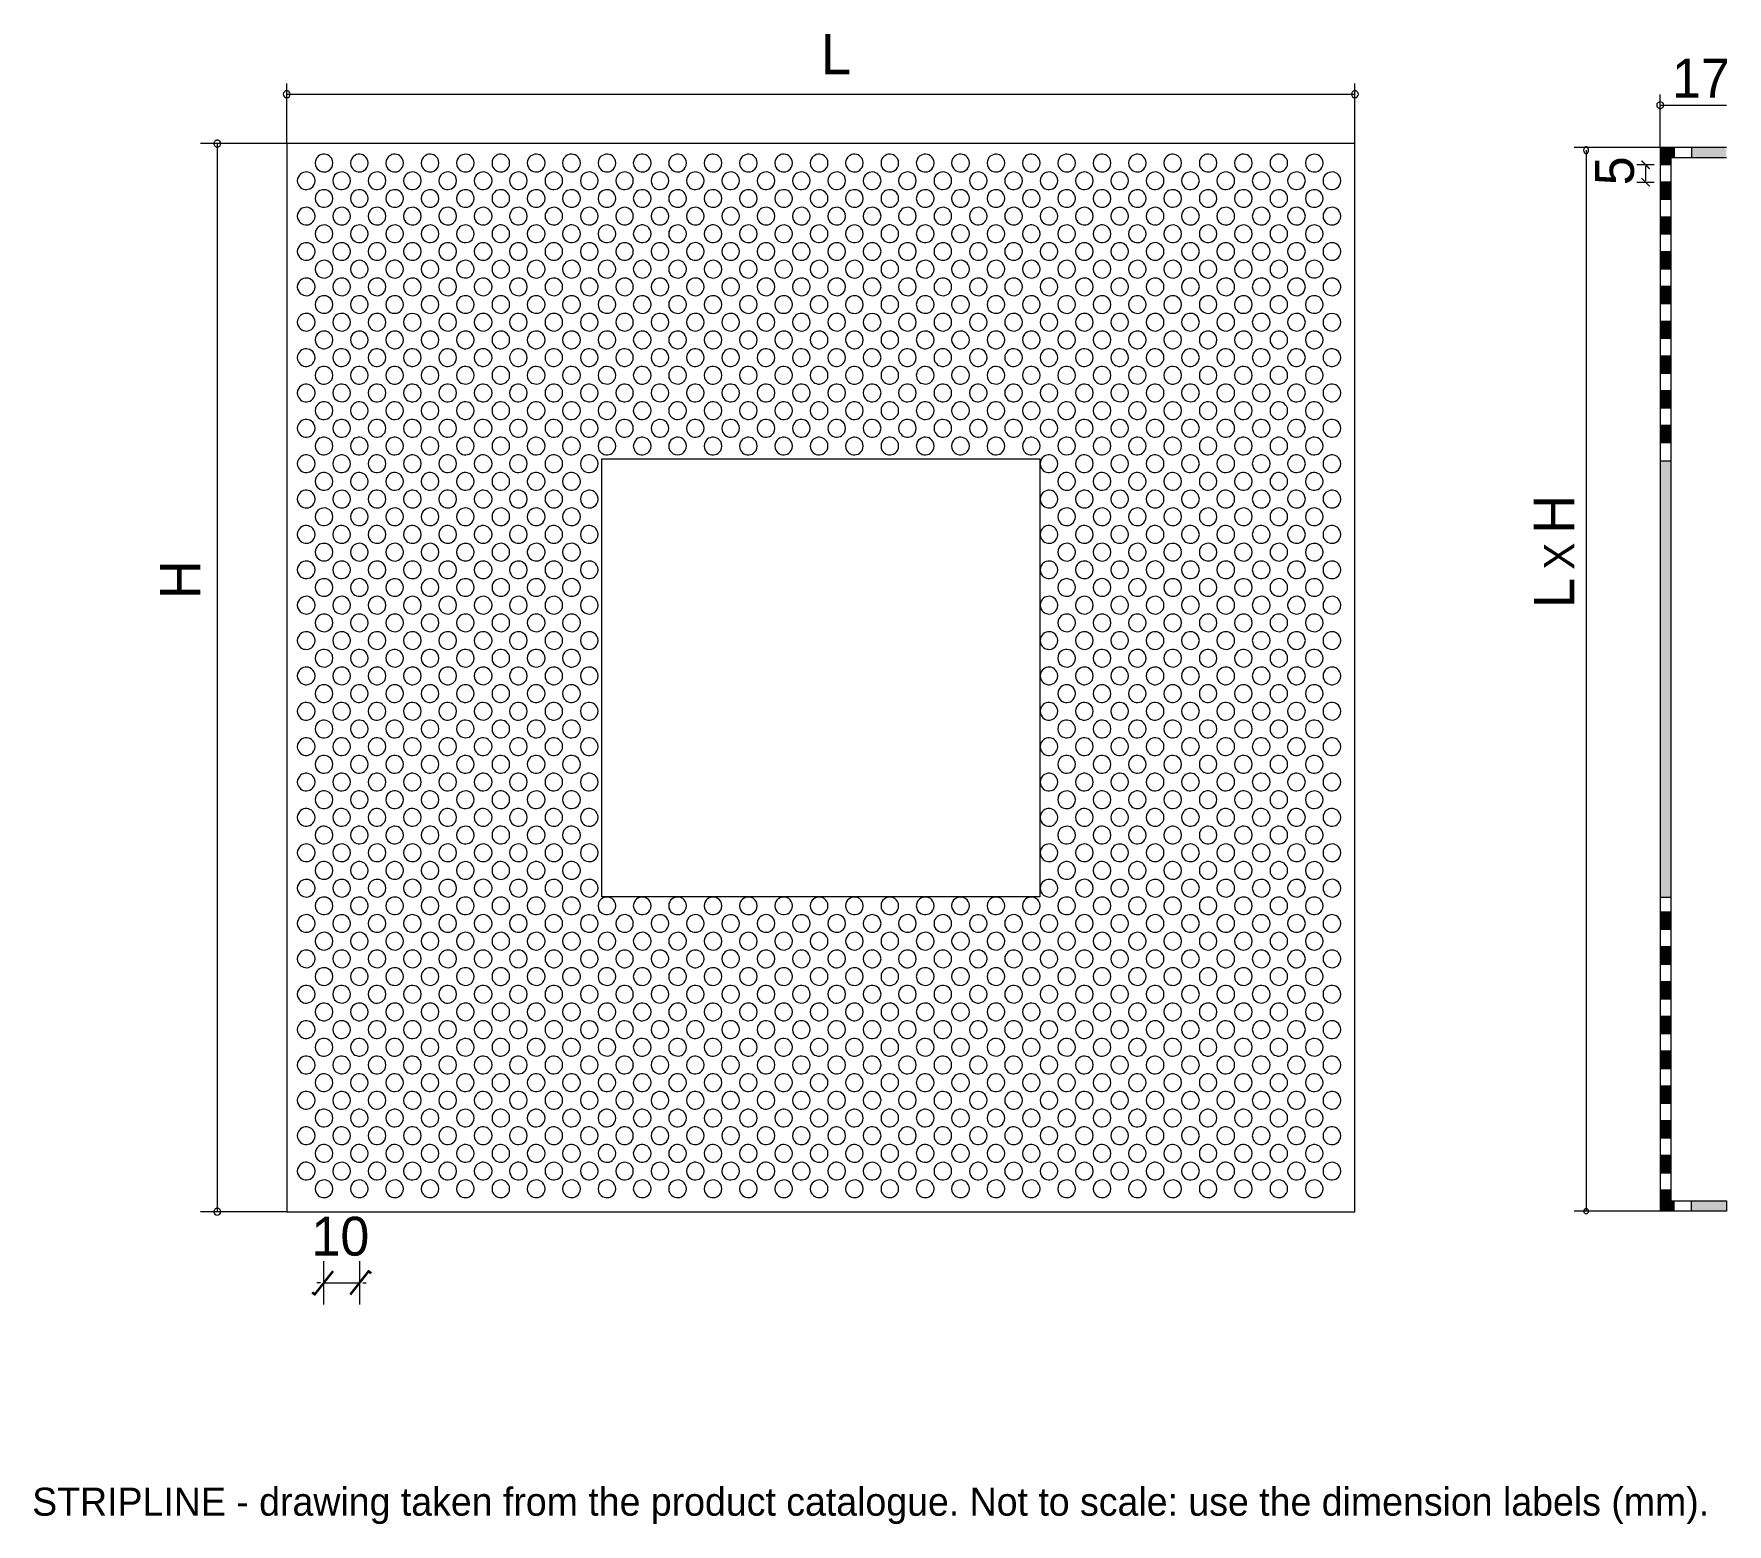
# Model space of a CAD drawing. Extents: x 0 to 242, y -13 to 199.
import ezdxf

# ---------------------------------------------------------------- set-up
doc = ezdxf.new("R2010")
doc.units = 0
for name, color, linetype in [('FILL', 8, 'Continuous'), ('GEOMETRY', 7, 'Continuous'), ('NOTE', 1, 'Continuous'), ('TEXT', 7, 'Continuous')]:
    doc.layers.add(name, color=color, linetype=linetype)

msp = doc.modelspace()

# ---------------------------------------------------------------- texts
at = {"layer": 'NOTE'}
msp.add_text('STRIPLINE - drawing taken from the product catalogue. Not to scale: use the dimension labels (mm).', height=4, dxfattribs=at).set_placement((0, -12))
at = {"layer": 'TEXT'}
for s, height, p in [('L', 5.76, (112.57, 193.71)), ('17', 5.549, (234.01, 190.37)), ('10', 5.549, (39.86, 25.11))]:
    msp.add_text(s, height=height, dxfattribs=at).set_placement(p)
for s, height, p in [('5', 5.55, (228.59, 177.86)), ('H', 5.76, (220.06, 128.12)), ('X', 4.32, (220.06, 123)), ('H', 5.76, (24, 118.79)), ('L', 5.76, (220.07, 117.53))]:
    msp.add_text(s, height=height, rotation=90, dxfattribs=at).set_placement(p)

# ---------------------------------------------------------------- hatches: boundary and pattern name
at = {"layer": 'FILL'}
for points in [[(230.91, 180.26), (229.59, 181.31), (229.72, 181.44)], [(230.78, 180.1), (230.91, 180.26), (229.59, 181.31)], [(232.35, 183.25), (232.35, 181.76), (234.32, 181.76)], [(232.35, 183.25), (234.32, 183.25), (234.32, 181.76)], [(232.35, 180.78), (233.85, 180.78), (232.35, 181.76)], [(232.35, 181.76), (233.85, 180.78), (233.85, 181.76)], [(236.82, 183.25), (236.82, 181.76), (241.78, 181.76)], [(236.82, 183.25), (241.78, 183.25), (241.78, 181.76)], [(229.02, 180.78), (231.48, 180.78)], [(229.73, 178.95), (229.6, 178.81), (230.91, 177.76)], [(230.25, 178.5), (230.25, 180.57)], [(229.02, 178.29), (231.48, 178.29)], [(229.6, 178.81), (230.91, 177.76), (230.78, 177.63)], [(232.35, 178.29), (232.35, 175.82), (233.85, 175.82)], [(232.35, 178.29), (233.85, 178.29), (233.85, 175.82)], [(232.35, 173.33), (232.35, 170.86), (233.85, 170.86)], [(232.35, 173.33), (233.85, 173.33), (233.85, 170.86)], [(232.35, 168.37), (232.35, 165.9), (233.85, 165.9)], [(232.35, 168.37), (233.85, 168.37), (233.85, 165.9)], [(232.35, 163.4), (232.35, 160.94), (233.85, 160.94)], [(232.35, 163.4), (233.85, 163.4), (233.85, 160.94)], [(232.35, 158.44), (232.35, 155.98), (233.85, 155.98)], [(232.35, 158.44), (233.85, 158.44), (233.85, 155.98)], [(232.35, 153.48), (232.35, 151.01), (233.85, 151.01)], [(232.35, 153.48), (233.85, 153.48), (233.85, 151.01)], [(232.35, 148.52), (232.35, 146.05), (233.85, 146.05)], [(232.35, 148.52), (233.85, 148.52), (233.85, 146.05)], [(232.35, 143.56), (232.35, 141.09), (233.85, 141.09)], [(232.35, 143.56), (233.85, 143.56), (233.85, 141.09)], [(232.35, 138.47), (232.35, 76.22), (233.85, 76.22)], [(232.35, 138.47), (233.85, 138.47), (233.85, 76.22)], [(232.35, 74.12), (232.35, 71.63), (233.85, 71.63)], [(232.35, 74.12), (233.85, 74.12), (233.85, 71.63)], [(232.35, 69.16), (232.35, 66.67), (233.85, 66.67)], [(232.35, 69.16), (233.85, 69.16), (233.85, 66.67)], [(232.35, 64.2), (232.35, 61.71), (233.85, 61.71)], [(232.35, 64.2), (233.85, 64.2), (233.85, 61.71)], [(232.35, 59.24), (232.35, 56.74), (233.85, 56.74)], [(232.35, 59.24), (233.85, 59.24), (233.85, 56.74)], [(232.35, 54.28), (232.35, 51.78), (233.85, 51.78)], [(232.35, 54.28), (233.85, 54.28), (233.85, 51.78)], [(232.35, 49.32), (232.35, 46.82), (233.85, 46.82)], [(232.35, 49.32), (233.85, 49.32), (233.85, 46.82)], [(232.35, 44.35), (232.35, 41.86), (233.85, 41.86)], [(232.35, 44.35), (233.85, 44.35), (233.85, 41.86)], [(232.35, 39.39), (232.35, 36.9), (233.85, 36.9)], [(232.35, 39.39), (233.85, 39.39), (233.85, 36.9)], [(232.35, 34.43), (232.35, 32.94), (233.85, 32.94)], [(232.35, 34.43), (233.85, 34.43), (233.85, 32.94)], [(232.35, 32.94), (232.35, 31.46), (234.32, 31.46)], [(232.35, 32.94), (234.32, 32.94), (234.32, 31.46)], [(236.82, 32.94), (236.82, 31.46), (241.78, 31.46)], [(236.82, 32.94), (241.78, 32.94), (241.78, 31.46)]]:
    msp.add_hatch(color=7, dxfattribs=at).paths.add_polyline_path(points)

# ---------------------------------------------------------------- linework, layer by layer
at = {"layer": 'GEOMETRY', "lineweight": 13}
for points in [[(36.84, 190.87), (36.79, 191.05), (36.68, 191.21), (36.61, 191.27), (36.54, 191.31), (36.46, 191.34), (36.39, 191.36), (36.32, 191.36), (36.24, 191.35), (36.17, 191.33), (36.11, 191.3), (36.05, 191.25), (35.99, 191.2), (35.94, 191.13), (35.89, 191.05), (35.84, 190.87), (35.89, 190.68), (36, 190.5), (36.16, 190.39), (36.34, 190.37), (36.53, 190.39), (36.68, 190.5), (36.79, 190.68), (36.84, 190.87)], [(189.26, 190.87), (189.24, 191.05), (189.1, 191.21), (189.03, 191.27), (188.96, 191.31), (188.89, 191.34), (188.81, 191.36), (188.74, 191.36), (188.67, 191.35), (188.6, 191.33), (188.53, 191.3), (188.47, 191.25), (188.41, 191.2), (188.36, 191.13), (188.31, 191.05), (188.26, 190.87), (188.31, 190.68), (188.42, 190.5), (188.58, 190.39), (188.76, 190.37), (188.95, 190.39), (189.1, 190.5), (189.24, 190.68), (189.26, 190.87)], [(232.85, 189.29), (232.8, 189.47), (232.69, 189.63), (232.54, 189.74), (232.35, 189.79), (232.17, 189.74), (231.98, 189.63), (231.88, 189.47), (231.85, 189.29), (231.88, 189.1), (231.98, 188.95), (232.17, 188.84), (232.35, 188.79), (232.54, 188.84), (232.69, 188.95), (232.8, 189.1), (232.85, 189.29)], [(26.9, 183.8), (26.88, 183.99), (26.77, 184.15), (26.7, 184.2), (26.62, 184.25), (26.55, 184.28), (26.47, 184.3), (26.39, 184.3), (26.32, 184.29), (26.25, 184.27), (26.18, 184.24), (26.11, 184.19), (26.05, 184.13), (26, 184.07), (25.95, 183.99), (25.9, 183.8), (25.95, 183.62), (26, 183.54), (26.05, 183.47), (26.11, 183.42), (26.17, 183.37), (26.24, 183.34), (26.32, 183.32), (26.39, 183.31), (26.47, 183.31), (26.55, 183.33), (26.63, 183.36), (26.7, 183.4), (26.77, 183.46), (26.88, 183.62), (26.9, 183.8)], [(42.9, 181.04), (42.85, 181.35), (42.75, 181.67), (42.58, 181.88), (42.38, 182.05), (42.17, 182.18), (41.94, 182.25), (41.7, 182.29), (41.47, 182.28), (41.24, 182.23), (41.02, 182.14), (40.83, 182), (40.66, 181.82), (40.52, 181.61), (40.42, 181.35), (40.37, 181.04), (40.42, 180.69), (40.53, 180.44), (40.67, 180.22), (40.85, 180.04), (41.04, 179.91), (41.26, 179.82), (41.49, 179.77), (41.72, 179.76), (41.96, 179.8), (42.18, 179.88), (42.39, 180.01), (42.58, 180.18), (42.75, 180.4), (42.85, 180.69), (42.9, 181.04)], [(47.94, 181.04), (47.91, 181.35), (47.78, 181.67), (47.61, 181.89), (47.42, 182.06), (47.21, 182.18), (46.98, 182.26), (46.75, 182.29), (46.51, 182.28), (46.29, 182.23), (46.07, 182.13), (45.87, 181.99), (45.7, 181.82), (45.56, 181.6), (45.46, 181.35), (45.43, 181.04), (45.46, 180.69), (45.57, 180.44), (45.72, 180.23), (45.89, 180.05), (46.09, 179.92), (46.3, 179.82), (46.53, 179.77), (46.76, 179.76), (46.99, 179.8), (47.21, 179.88), (47.42, 180.01), (47.62, 180.18), (47.78, 180.4), (47.91, 180.69), (47.94, 181.04)], [(53, 181.04), (52.95, 181.35), (52.82, 181.67), (52.66, 181.89), (52.48, 182.06), (52.27, 182.18), (52.04, 182.26), (51.8, 182.29), (51.57, 182.28), (51.33, 182.23), (51.12, 182.13), (50.92, 181.99), (50.75, 181.82), (50.61, 181.6), (50.52, 181.35), (50.47, 181.04), (50.52, 180.69), (50.63, 180.43), (50.77, 180.21), (50.95, 180.04), (51.15, 179.9), (51.37, 179.81), (51.6, 179.77), (51.84, 179.76), (52.07, 179.8), (52.29, 179.89), (52.49, 180.01), (52.67, 180.19), (52.82, 180.4), (52.95, 180.69), (53, 181.04)], [(58.04, 181.04), (58.01, 181.35), (57.88, 181.67), (57.71, 181.89), (57.52, 182.06), (57.3, 182.18), (57.08, 182.26), (56.84, 182.29), (56.61, 182.28), (56.38, 182.23), (56.17, 182.13), (55.97, 181.99), (55.8, 181.82), (55.66, 181.6), (55.56, 181.35), (55.53, 181.04), (55.56, 180.69), (55.67, 180.44), (55.81, 180.23), (55.99, 180.05), (56.19, 179.92), (56.4, 179.82), (56.63, 179.77), (56.86, 179.76), (57.09, 179.8), (57.31, 179.88), (57.52, 180.01), (57.71, 180.18), (57.88, 180.4), (58.01, 180.69), (58.04, 181.04)], [(63.1, 181.04), (63.04, 181.35), (62.91, 181.67), (62.76, 181.89), (62.57, 182.06), (62.36, 182.18), (62.13, 182.26), (61.89, 182.29), (61.64, 182.27), (61.41, 182.22), (61.19, 182.12), (60.99, 181.98), (60.82, 181.81), (60.7, 181.6), (60.62, 181.35), (60.57, 181.04), (60.62, 180.69), (60.71, 180.44), (60.84, 180.23), (61.02, 180.05), (61.22, 179.92), (61.44, 179.83), (61.67, 179.77), (61.91, 179.76), (62.15, 179.8), (62.37, 179.88), (62.58, 180.01), (62.76, 180.18), (62.91, 180.4), (63.04, 180.69), (63.1, 181.04)], [(68.13, 181.04), (68.11, 181.35), (67.97, 181.67), (67.8, 181.89), (67.61, 182.06), (67.39, 182.18), (67.17, 182.26), (66.93, 182.29), (66.7, 182.28), (66.47, 182.23), (66.26, 182.13), (66.07, 182), (65.9, 181.82), (65.76, 181.61), (65.65, 181.35), (65.63, 181.04), (65.65, 180.69), (65.76, 180.44), (65.91, 180.22), (66.08, 180.05), (66.28, 179.91), (66.49, 179.82), (66.72, 179.77), (66.95, 179.76), (67.18, 179.8), (67.41, 179.88), (67.62, 180.01), (67.81, 180.18), (67.97, 180.4), (68.11, 180.69), (68.13, 181.04)], [(73.19, 181.04), (73.14, 181.35), (73.01, 181.67), (72.86, 181.89), (72.67, 182.06), (72.46, 182.18), (72.23, 182.26), (71.99, 182.29), (71.75, 182.28), (71.51, 182.22), (71.29, 182.13), (71.09, 181.99), (70.93, 181.82), (70.8, 181.6), (70.71, 181.35), (70.66, 181.04), (70.71, 180.69), (70.81, 180.44), (70.94, 180.22), (71.12, 180.05), (71.32, 179.91), (71.54, 179.82), (71.77, 179.77), (72.01, 179.76), (72.25, 179.8), (72.47, 179.88), (72.68, 180.01), (72.86, 180.18), (73.01, 180.4), (73.14, 180.69), (73.19, 181.04)], [(78.23, 181.04), (78.2, 181.35), (78.07, 181.67), (77.9, 181.88), (77.71, 182.05), (77.5, 182.18), (77.27, 182.26), (77.03, 182.29), (76.8, 182.28), (76.57, 182.23), (76.35, 182.14), (76.15, 182), (75.98, 181.82), (75.85, 181.61), (75.75, 181.35), (75.7, 181.04), (75.75, 180.69), (75.85, 180.44), (75.99, 180.22), (76.17, 180.05), (76.37, 179.91), (76.58, 179.82), (76.81, 179.77), (77.05, 179.76), (77.28, 179.8), (77.51, 179.88), (77.72, 180.01), (77.91, 180.18), (78.07, 180.4), (78.2, 180.69), (78.23, 181.04)], [(83.29, 181.04), (83.24, 181.35), (83.1, 181.67), (82.95, 181.89), (82.77, 182.06), (82.56, 182.18), (82.33, 182.26), (82.09, 182.29), (81.85, 182.28), (81.61, 182.22), (81.39, 182.13), (81.19, 181.99), (81.02, 181.82), (80.89, 181.6), (80.81, 181.35), (80.76, 181.04), (80.81, 180.69), (80.9, 180.44), (81.04, 180.23), (81.21, 180.05), (81.41, 179.92), (81.63, 179.82), (81.87, 179.77), (82.11, 179.76), (82.34, 179.8), (82.57, 179.88), (82.77, 180.01), (82.96, 180.18), (83.1, 180.4), (83.24, 180.69), (83.29, 181.04)], [(88.32, 181.04), (88.27, 181.35), (88.17, 181.67), (88, 181.88), (87.81, 182.05), (87.59, 182.18), (87.37, 182.26), (87.13, 182.29), (86.89, 182.28), (86.66, 182.23), (86.45, 182.14), (86.25, 182), (86.08, 181.83), (85.94, 181.61), (85.85, 181.35), (85.79, 181.04), (85.85, 180.69), (85.95, 180.44), (86.09, 180.22), (86.26, 180.05), (86.46, 179.91), (86.68, 179.82), (86.91, 179.77), (87.14, 179.76), (87.38, 179.8), (87.6, 179.88), (87.81, 180.01), (88, 180.18), (88.17, 180.4), (88.27, 180.69), (88.32, 181.04)], [(93.39, 181.04), (93.33, 181.35), (93.2, 181.67), (93.05, 181.89), (92.86, 182.06), (92.65, 182.18), (92.42, 182.26), (92.18, 182.29), (91.94, 182.28), (91.71, 182.22), (91.49, 182.13), (91.29, 181.99), (91.12, 181.82), (90.98, 181.6), (90.88, 181.35), (90.86, 181.04), (90.88, 180.69), (90.99, 180.44), (91.13, 180.23), (91.31, 180.05), (91.51, 179.92), (91.73, 179.82), (91.96, 179.77), (92.2, 179.76), (92.43, 179.79), (92.65, 179.87), (92.86, 180), (93.05, 180.18), (93.2, 180.4), (93.33, 180.69), (93.39, 181.04)], [(98.42, 181.04), (98.37, 181.35), (98.26, 181.67), (98.1, 181.88), (97.9, 182.05), (97.69, 182.18), (97.46, 182.26), (97.23, 182.29), (96.99, 182.28), (96.76, 182.23), (96.54, 182.14), (96.35, 182), (96.18, 181.83), (96.04, 181.61), (95.94, 181.35), (95.89, 181.04), (95.94, 180.69), (96.05, 180.44), (96.19, 180.22), (96.36, 180.05), (96.56, 179.91), (96.78, 179.82), (97.01, 179.77), (97.24, 179.76), (97.47, 179.8), (97.7, 179.88), (97.91, 180.01), (98.1, 180.18), (98.26, 180.4), (98.37, 180.69), (98.42, 181.04)], [(103.46, 181.04), (103.43, 181.35), (103.3, 181.67), (103.13, 181.89), (102.94, 182.06), (102.73, 182.18), (102.5, 182.26), (102.27, 182.29), (102.03, 182.28), (101.8, 182.22), (101.59, 182.13), (101.39, 181.99), (101.22, 181.82), (101.08, 181.6), (100.98, 181.35), (100.95, 181.04), (100.98, 180.69), (101.09, 180.44), (101.23, 180.23), (101.41, 180.05), (101.61, 179.92), (101.82, 179.82), (102.05, 179.77), (102.28, 179.76), (102.52, 179.79), (102.74, 179.88), (102.95, 180), (103.14, 180.18), (103.3, 180.4), (103.43, 180.69), (103.46, 181.04)], [(108.52, 181.04), (108.46, 181.35), (108.33, 181.67), (108.18, 181.89), (107.99, 182.06), (107.78, 182.18), (107.56, 182.26), (107.32, 182.29), (107.08, 182.28), (106.85, 182.23), (106.63, 182.13), (106.43, 181.99), (106.26, 181.82), (106.13, 181.6), (106.04, 181.35), (105.99, 181.04), (106.04, 180.69), (106.14, 180.44), (106.28, 180.22), (106.45, 180.05), (106.65, 179.92), (106.87, 179.82), (107.1, 179.77), (107.33, 179.76), (107.57, 179.8), (107.79, 179.88), (108, 180.01), (108.18, 180.18), (108.33, 180.4), (108.46, 180.69), (108.52, 181.04)], [(113.55, 181.04), (113.53, 181.35), (113.39, 181.67), (113.23, 181.89), (113.03, 182.06), (112.82, 182.18), (112.59, 182.26), (112.36, 182.29), (112.13, 182.28), (111.9, 182.23), (111.69, 182.13), (111.49, 181.99), (111.32, 181.82), (111.18, 181.6), (111.07, 181.35), (111.05, 181.04), (111.07, 180.69), (111.18, 180.44), (111.33, 180.23), (111.51, 180.05), (111.7, 179.92), (111.92, 179.82), (112.14, 179.77), (112.37, 179.76), (112.6, 179.8), (112.83, 179.88), (113.04, 180.01), (113.23, 180.18), (113.39, 180.4), (113.53, 180.69), (113.55, 181.04)], [(118.61, 181.04), (118.56, 181.35), (118.43, 181.67), (118.27, 181.88), (118.09, 182.05), (117.88, 182.18), (117.65, 182.26), (117.42, 182.29), (117.18, 182.28), (116.95, 182.23), (116.73, 182.13), (116.53, 181.99), (116.36, 181.82), (116.23, 181.6), (116.13, 181.35), (116.08, 181.04), (116.13, 180.69), (116.24, 180.43), (116.39, 180.21), (116.56, 180.04), (116.76, 179.91), (116.98, 179.81), (117.22, 179.77), (117.45, 179.76), (117.68, 179.8), (117.9, 179.89), (118.1, 180.01), (118.28, 180.19), (118.43, 180.4), (118.56, 180.69), (118.61, 181.04)], [(123.65, 181.04), (123.62, 181.35), (123.49, 181.67), (123.32, 181.89), (123.12, 182.06), (122.91, 182.18), (122.68, 182.26), (122.45, 182.29), (122.22, 182.28), (121.99, 182.23), (121.78, 182.13), (121.58, 182), (121.41, 181.82), (121.27, 181.61), (121.17, 181.35), (121.15, 181.04), (121.17, 180.69), (121.28, 180.44), (121.42, 180.22), (121.6, 180.05), (121.8, 179.91), (122.01, 179.82), (122.24, 179.77), (122.47, 179.76), (122.7, 179.8), (122.93, 179.88), (123.14, 180.01), (123.33, 180.18), (123.49, 180.4), (123.62, 180.69), (123.65, 181.04)], [(128.71, 181.04), (128.66, 181.35), (128.53, 181.67), (128.37, 181.89), (128.19, 182.06), (127.98, 182.18), (127.75, 182.26), (127.51, 182.29), (127.27, 182.28), (127.03, 182.22), (126.81, 182.13), (126.61, 181.99), (126.44, 181.82), (126.31, 181.6), (126.23, 181.35), (126.18, 181.04), (126.23, 180.69), (126.33, 180.44), (126.46, 180.22), (126.63, 180.05), (126.83, 179.91), (127.05, 179.82), (127.29, 179.77), (127.53, 179.76), (127.76, 179.8), (127.99, 179.88), (128.2, 180.01), (128.38, 180.18), (128.53, 180.4), (128.66, 180.69), (128.71, 181.04)], [(133.75, 181.04), (133.72, 181.35), (133.59, 181.67), (133.42, 181.88), (133.23, 182.05), (133.02, 182.18), (132.79, 182.26), (132.55, 182.29), (132.31, 182.28), (132.08, 182.23), (131.87, 182.14), (131.67, 182), (131.5, 181.83), (131.36, 181.61), (131.27, 181.35), (131.21, 181.04), (131.27, 180.69), (131.37, 180.44), (131.51, 180.22), (131.69, 180.05), (131.88, 179.91), (132.1, 179.82), (132.33, 179.77), (132.57, 179.76), (132.8, 179.8), (133.02, 179.88), (133.24, 180.01), (133.43, 180.18), (133.59, 180.4), (133.72, 180.69), (133.75, 181.04)], [(138.81, 181.04), (138.75, 181.35), (138.62, 181.67), (138.47, 181.89), (138.29, 182.06), (138.07, 182.18), (137.84, 182.26), (137.6, 182.29), (137.36, 182.28), (137.13, 182.22), (136.91, 182.13), (136.71, 181.99), (136.54, 181.82), (136.41, 181.6), (136.33, 181.35), (136.28, 181.04), (136.33, 180.69), (136.42, 180.44), (136.56, 180.22), (136.73, 180.05), (136.93, 179.92), (137.15, 179.82), (137.38, 179.77), (137.62, 179.76), (137.86, 179.8), (138.08, 179.88), (138.29, 180.01), (138.47, 180.18), (138.62, 180.4), (138.75, 180.69), (138.81, 181.04)], [(143.84, 181.04), (143.79, 181.35), (143.68, 181.67), (143.52, 181.88), (143.32, 182.05), (143.11, 182.18), (142.88, 182.26), (142.65, 182.29), (142.41, 182.28), (142.18, 182.23), (141.96, 182.14), (141.77, 182), (141.6, 181.83), (141.46, 181.61), (141.36, 181.35), (141.31, 181.04), (141.36, 180.69), (141.47, 180.44), (141.61, 180.22), (141.78, 180.05), (141.98, 179.91), (142.2, 179.82), (142.43, 179.77), (142.66, 179.76), (142.9, 179.8), (143.12, 179.88), (143.33, 180.01), (143.52, 180.18), (143.68, 180.4), (143.79, 180.69), (143.84, 181.04)], [(148.9, 181.04), (148.85, 181.35), (148.72, 181.67), (148.56, 181.89), (148.38, 182.06), (148.16, 182.18), (147.94, 182.26), (147.7, 182.29), (147.46, 182.28), (147.23, 182.22), (147.01, 182.13), (146.81, 181.99), (146.63, 181.81), (146.5, 181.6), (146.4, 181.35), (146.37, 181.04), (146.4, 180.69), (146.51, 180.44), (146.65, 180.23), (146.83, 180.05), (147.03, 179.92), (147.25, 179.82), (147.48, 179.77), (147.71, 179.76), (147.95, 179.79), (148.17, 179.87), (148.38, 180), (148.56, 180.18), (148.72, 180.4), (148.85, 180.69), (148.9, 181.04)], [(153.94, 181.04), (153.89, 181.35), (153.78, 181.67), (153.62, 181.88), (153.42, 182.05), (153.21, 182.18), (152.98, 182.26), (152.74, 182.29), (152.51, 182.28), (152.28, 182.23), (152.06, 182.14), (151.86, 182), (151.69, 181.83), (151.56, 181.61), (151.46, 181.35), (151.41, 181.04), (151.46, 180.69), (151.56, 180.44), (151.7, 180.22), (151.88, 180.05), (152.08, 179.91), (152.29, 179.82), (152.52, 179.77), (152.76, 179.76), (152.99, 179.8), (153.22, 179.88), (153.43, 180.01), (153.62, 180.18), (153.78, 180.4), (153.89, 180.69), (153.94, 181.04)], [(159, 181.04), (158.95, 181.35), (158.81, 181.67), (158.65, 181.89), (158.46, 182.06), (158.25, 182.18), (158.02, 182.26), (157.79, 182.29), (157.55, 182.28), (157.32, 182.22), (157.1, 182.13), (156.91, 181.99), (156.73, 181.82), (156.59, 181.6), (156.49, 181.35), (156.47, 181.04), (156.49, 180.69), (156.6, 180.44), (156.75, 180.23), (156.92, 180.05), (157.12, 179.92), (157.34, 179.82), (157.57, 179.77), (157.8, 179.76), (158.03, 179.79), (158.25, 179.88), (158.46, 180), (158.65, 180.18), (158.81, 180.4), (158.95, 180.69), (159, 181.04)], [(164.03, 181.04), (163.98, 181.35), (163.88, 181.67), (163.71, 181.88), (163.52, 182.05), (163.3, 182.17), (163.07, 182.25), (162.84, 182.29), (162.6, 182.28), (162.37, 182.23), (162.15, 182.14), (161.96, 182), (161.79, 181.82), (161.65, 181.61), (161.56, 181.35), (161.5, 181.04), (161.56, 180.69), (161.66, 180.44), (161.8, 180.22), (161.98, 180.04), (162.17, 179.91), (162.39, 179.82), (162.62, 179.77), (162.85, 179.76), (163.09, 179.8), (163.31, 179.88), (163.52, 180.01), (163.71, 180.18), (163.88, 180.4), (163.98, 180.69), (164.03, 181.04)], [(169.07, 181.04), (169.04, 181.35), (168.91, 181.67), (168.74, 181.89), (168.55, 182.06), (168.34, 182.18), (168.11, 182.26), (167.88, 182.29), (167.64, 182.28), (167.42, 182.23), (167.2, 182.13), (167.01, 181.99), (166.83, 181.82), (166.69, 181.6), (166.59, 181.35), (166.57, 181.04), (166.59, 180.69), (166.7, 180.44), (166.85, 180.23), (167.02, 180.05), (167.22, 179.92), (167.43, 179.82), (167.66, 179.77), (167.89, 179.76), (168.12, 179.8), (168.34, 179.88), (168.55, 180.01), (168.75, 180.18), (168.91, 180.4), (169.04, 180.69), (169.07, 181.04)], [(174.13, 181.04), (174.08, 181.35), (173.95, 181.67), (173.79, 181.89), (173.61, 182.06), (173.4, 182.18), (173.17, 182.26), (172.93, 182.29), (172.7, 182.28), (172.47, 182.23), (172.25, 182.13), (172.05, 181.99), (171.88, 181.82), (171.74, 181.6), (171.65, 181.35), (171.6, 181.04), (171.65, 180.69), (171.75, 180.44), (171.89, 180.22), (172.07, 180.05), (172.27, 179.91), (172.49, 179.82), (172.72, 179.77), (172.95, 179.76), (173.18, 179.8), (173.4, 179.88), (173.61, 180.01), (173.79, 180.18), (173.95, 180.4), (174.08, 180.69), (174.13, 181.04)], [(179.17, 181.04), (179.14, 181.35), (179.01, 181.67), (178.84, 181.89), (178.65, 182.06), (178.43, 182.18), (178.21, 182.26), (177.97, 182.29), (177.74, 182.28), (177.51, 182.23), (177.3, 182.13), (177.1, 181.99), (176.93, 181.82), (176.79, 181.6), (176.69, 181.35), (176.66, 181.04), (176.69, 180.69), (176.8, 180.44), (176.94, 180.23), (177.12, 180.05), (177.32, 179.92), (177.53, 179.82), (177.76, 179.77), (177.99, 179.76), (178.22, 179.8), (178.44, 179.88), (178.65, 180.01), (178.84, 180.18), (179.01, 180.4), (179.14, 180.69), (179.17, 181.04)], [(184.23, 181.04), (184.17, 181.35), (184.04, 181.67), (183.89, 181.89), (183.7, 182.06), (183.49, 182.18), (183.26, 182.26), (183.01, 182.29), (182.77, 182.27), (182.54, 182.22), (182.32, 182.12), (182.12, 181.98), (181.95, 181.81), (181.83, 181.6), (181.75, 181.35), (181.7, 181.04), (181.75, 180.69), (181.84, 180.44), (181.97, 180.23), (182.15, 180.06), (182.35, 179.92), (182.57, 179.83), (182.8, 179.77), (183.04, 179.76), (183.28, 179.8), (183.51, 179.88), (183.71, 180.01), (183.89, 180.18), (184.04, 180.4), (184.17, 180.69), (184.23, 181.04)], [(222.12, 182.86), (222.1, 183.05), (222.01, 183.21), (221.96, 183.27), (221.9, 183.32), (221.84, 183.34), (221.79, 183.36), (221.73, 183.35), (221.68, 183.34), (221.63, 183.31), (221.59, 183.28), (221.55, 183.23), (221.51, 183.18), (221.48, 183.12), (221.45, 183.05), (221.41, 182.86), (221.45, 182.68), (221.48, 182.61), (221.51, 182.55), (221.55, 182.5), (221.59, 182.45), (221.63, 182.41), (221.68, 182.39), (221.73, 182.37), (221.79, 182.37), (221.84, 182.39), (221.9, 182.41), (221.96, 182.46), (222.01, 182.52), (222.1, 182.68), (222.12, 182.86)], [(40.37, 178.51), (40.35, 178.82), (40.21, 179.14), (40.05, 179.35), (39.86, 179.52), (39.64, 179.65), (39.41, 179.72), (39.18, 179.76), (38.94, 179.75), (38.71, 179.7), (38.5, 179.61), (38.3, 179.47), (38.13, 179.29), (37.99, 179.08), (37.89, 178.82), (37.84, 178.51), (37.89, 178.19), (37.99, 177.93), (38.13, 177.72), (38.3, 177.54), (38.5, 177.4), (38.71, 177.31), (38.94, 177.26), (39.18, 177.25), (39.41, 177.29), (39.64, 177.36), (39.86, 177.49), (40.05, 177.66), (40.21, 177.87), (40.35, 178.19), (40.37, 178.51)], [(45.43, 178.51), (45.38, 178.82), (45.25, 179.14), (45.09, 179.36), (44.91, 179.53), (44.69, 179.65), (44.46, 179.73), (44.22, 179.76), (43.98, 179.75), (43.75, 179.69), (43.53, 179.59), (43.33, 179.46), (43.16, 179.28), (43.04, 179.07), (42.96, 178.82), (42.9, 178.51), (42.96, 178.19), (43.04, 177.94), (43.16, 177.73), (43.33, 177.55), (43.53, 177.42), (43.75, 177.32), (43.98, 177.26), (44.22, 177.25), (44.46, 177.28), (44.69, 177.36), (44.91, 177.48), (45.09, 177.65), (45.25, 177.87), (45.38, 178.19), (45.43, 178.51)], [(50.47, 178.51), (50.42, 178.82), (50.31, 179.14), (50.15, 179.35), (49.95, 179.52), (49.74, 179.65), (49.51, 179.73), (49.27, 179.76), (49.04, 179.75), (48.81, 179.7), (48.59, 179.61), (48.4, 179.47), (48.23, 179.29), (48.09, 179.08), (47.99, 178.82), (47.94, 178.51), (47.99, 178.19), (48.09, 177.93), (48.23, 177.72), (48.4, 177.54), (48.59, 177.4), (48.81, 177.31), (49.04, 177.26), (49.28, 177.25), (49.51, 177.28), (49.74, 177.36), (49.95, 177.49), (50.15, 177.66), (50.31, 177.87), (50.42, 178.19), (50.47, 178.51)], [(55.53, 178.51), (55.48, 178.82), (55.35, 179.14), (55.19, 179.36), (55, 179.53), (54.79, 179.65), (54.56, 179.73), (54.33, 179.76), (54.09, 179.75), (53.86, 179.69), (53.64, 179.6), (53.43, 179.46), (53.26, 179.28), (53.12, 179.07), (53.03, 178.82), (53, 178.51), (53.03, 178.19), (53.12, 177.94), (53.26, 177.73), (53.44, 177.55), (53.64, 177.41), (53.86, 177.32), (54.09, 177.26), (54.33, 177.25), (54.56, 177.28), (54.79, 177.36), (55, 177.48), (55.19, 177.65), (55.35, 177.87), (55.48, 178.19), (55.53, 178.51)], [(60.57, 178.51), (60.51, 178.82), (60.41, 179.14), (60.24, 179.35), (60.05, 179.52), (59.83, 179.65), (59.61, 179.73), (59.37, 179.76), (59.13, 179.75), (58.9, 179.7), (58.69, 179.61), (58.49, 179.47), (58.32, 179.29), (58.18, 179.08), (58.09, 178.82), (58.04, 178.51), (58.09, 178.19), (58.18, 177.93), (58.32, 177.72), (58.49, 177.54), (58.69, 177.4), (58.9, 177.31), (59.14, 177.26), (59.37, 177.25), (59.61, 177.29), (59.84, 177.36), (60.05, 177.49), (60.24, 177.66), (60.41, 177.87), (60.51, 178.19), (60.57, 178.51)], [(65.63, 178.51), (65.58, 178.82), (65.44, 179.14), (65.28, 179.36), (65.09, 179.53), (64.87, 179.65), (64.65, 179.73), (64.41, 179.76), (64.18, 179.75), (63.95, 179.69), (63.73, 179.6), (63.54, 179.46), (63.36, 179.29), (63.22, 179.07), (63.12, 178.82), (63.1, 178.51), (63.12, 178.19), (63.22, 177.94), (63.36, 177.72), (63.54, 177.55), (63.73, 177.41), (63.95, 177.32), (64.18, 177.26), (64.41, 177.25), (64.65, 177.28), (64.87, 177.36), (65.09, 177.48), (65.28, 177.65), (65.44, 177.87), (65.58, 178.19), (65.63, 178.51)], [(70.66, 178.51), (70.61, 178.82), (70.5, 179.14), (70.34, 179.35), (70.14, 179.52), (69.93, 179.65), (69.7, 179.72), (69.46, 179.76), (69.23, 179.75), (69, 179.7), (68.78, 179.6), (68.59, 179.47), (68.42, 179.29), (68.28, 179.08), (68.18, 178.82), (68.13, 178.51), (68.18, 178.19), (68.28, 177.93), (68.42, 177.72), (68.59, 177.54), (68.78, 177.41), (69, 177.31), (69.23, 177.26), (69.46, 177.25), (69.7, 177.29), (69.93, 177.36), (70.14, 177.49), (70.34, 177.66), (70.5, 177.87), (70.61, 178.19), (70.66, 178.51)], [(75.7, 178.51), (75.67, 178.82), (75.54, 179.14), (75.37, 179.36), (75.18, 179.53), (74.96, 179.65), (74.74, 179.73), (74.51, 179.76), (74.27, 179.75), (74.05, 179.69), (73.83, 179.6), (73.63, 179.46), (73.46, 179.29), (73.32, 179.07), (73.22, 178.82), (73.19, 178.51), (73.22, 178.19), (73.32, 177.94), (73.46, 177.72), (73.63, 177.55), (73.83, 177.41), (74.04, 177.31), (74.27, 177.26), (74.51, 177.25), (74.74, 177.28), (74.96, 177.36), (75.18, 177.48), (75.37, 177.65), (75.54, 177.87), (75.67, 178.19), (75.7, 178.51)], [(80.76, 178.5), (80.71, 178.82), (80.57, 179.14), (80.42, 179.36), (80.23, 179.52), (80.02, 179.65), (79.8, 179.73), (79.56, 179.76), (79.33, 179.75), (79.09, 179.7), (78.88, 179.6), (78.68, 179.47), (78.51, 179.29), (78.37, 179.07), (78.28, 178.82), (78.23, 178.5), (78.28, 178.19), (78.37, 177.94), (78.51, 177.72), (78.68, 177.55), (78.88, 177.41), (79.09, 177.31), (79.33, 177.26), (79.56, 177.25), (79.8, 177.28), (80.02, 177.36), (80.23, 177.48), (80.42, 177.65), (80.57, 177.87), (80.71, 178.19), (80.76, 178.5)], [(85.79, 178.5), (85.77, 178.82), (85.64, 179.14), (85.47, 179.36), (85.27, 179.53), (85.06, 179.65), (84.83, 179.73), (84.6, 179.76), (84.37, 179.75), (84.14, 179.7), (83.93, 179.6), (83.73, 179.46), (83.56, 179.29), (83.42, 179.07), (83.32, 178.82), (83.29, 178.5), (83.32, 178.19), (83.42, 177.94), (83.56, 177.72), (83.73, 177.55), (83.93, 177.41), (84.14, 177.31), (84.37, 177.26), (84.6, 177.25), (84.83, 177.28), (85.06, 177.36), (85.27, 177.48), (85.47, 177.65), (85.64, 177.87), (85.77, 178.19), (85.79, 178.5)], [(90.86, 178.5), (90.8, 178.82), (90.67, 179.14), (90.52, 179.36), (90.33, 179.53), (90.11, 179.65), (89.88, 179.73), (89.64, 179.76), (89.4, 179.74), (89.17, 179.69), (88.95, 179.59), (88.75, 179.45), (88.58, 179.28), (88.46, 179.07), (88.38, 178.82), (88.33, 178.5), (88.38, 178.19), (88.46, 177.94), (88.58, 177.73), (88.75, 177.56), (88.95, 177.42), (89.17, 177.32), (89.4, 177.27), (89.64, 177.25), (89.88, 177.28), (90.11, 177.36), (90.33, 177.48), (90.52, 177.65), (90.67, 177.87), (90.8, 178.19), (90.86, 178.5)], [(95.89, 178.51), (95.86, 178.82), (95.73, 179.14), (95.56, 179.36), (95.36, 179.53), (95.15, 179.65), (94.92, 179.73), (94.69, 179.76), (94.46, 179.75), (94.23, 179.7), (94.02, 179.6), (93.82, 179.47), (93.65, 179.29), (93.51, 179.07), (93.41, 178.82), (93.39, 178.51), (93.41, 178.19), (93.51, 177.94), (93.65, 177.72), (93.82, 177.54), (94.02, 177.41), (94.23, 177.31), (94.46, 177.26), (94.69, 177.25), (94.92, 177.28), (95.15, 177.36), (95.36, 177.48), (95.56, 177.65), (95.73, 177.87), (95.86, 178.19), (95.89, 178.51)], [(100.95, 178.51), (100.9, 178.82), (100.77, 179.14), (100.62, 179.36), (100.43, 179.52), (100.22, 179.65), (99.99, 179.72), (99.75, 179.76), (99.51, 179.75), (99.27, 179.69), (99.05, 179.6), (98.85, 179.46), (98.69, 179.29), (98.56, 179.07), (98.47, 178.82), (98.42, 178.51), (98.47, 178.19), (98.56, 177.94), (98.69, 177.72), (98.85, 177.55), (99.05, 177.41), (99.27, 177.32), (99.51, 177.26), (99.75, 177.25), (99.99, 177.28), (100.22, 177.36), (100.43, 177.48), (100.62, 177.65), (100.77, 177.87), (100.9, 178.19), (100.95, 178.51)], [(105.99, 178.51), (105.96, 178.82), (105.83, 179.14), (105.66, 179.35), (105.47, 179.52), (105.26, 179.65), (105.03, 179.72), (104.79, 179.76), (104.56, 179.75), (104.33, 179.7), (104.11, 179.61), (103.91, 179.47), (103.74, 179.29), (103.6, 179.08), (103.51, 178.82), (103.46, 178.51), (103.51, 178.19), (103.6, 177.93), (103.74, 177.72), (103.91, 177.54), (104.11, 177.4), (104.33, 177.31), (104.56, 177.26), (104.79, 177.25), (105.03, 177.29), (105.26, 177.36), (105.47, 177.49), (105.66, 177.66), (105.83, 177.87), (105.96, 178.19), (105.99, 178.51)], [(111.05, 178.51), (111, 178.82), (110.86, 179.14), (110.71, 179.36), (110.53, 179.52), (110.32, 179.65), (110.09, 179.73), (109.85, 179.76), (109.6, 179.75), (109.37, 179.69), (109.15, 179.6), (108.95, 179.46), (108.78, 179.29), (108.65, 179.07), (108.57, 178.82), (108.52, 178.51), (108.57, 178.19), (108.65, 177.94), (108.78, 177.72), (108.95, 177.55), (109.15, 177.41), (109.37, 177.32), (109.6, 177.26), (109.85, 177.25), (110.08, 177.28), (110.31, 177.36), (110.53, 177.48), (110.71, 177.65), (110.86, 177.87), (111, 178.19), (111.05, 178.51)], [(116.08, 178.51), (116.03, 178.82), (115.92, 179.14), (115.76, 179.35), (115.57, 179.52), (115.35, 179.65), (115.12, 179.72), (114.89, 179.76), (114.65, 179.75), (114.42, 179.7), (114.21, 179.61), (114.01, 179.47), (113.84, 179.29), (113.7, 179.08), (113.6, 178.82), (113.55, 178.51), (113.6, 178.19), (113.7, 177.93), (113.84, 177.72), (114.01, 177.54), (114.21, 177.4), (114.42, 177.31), (114.65, 177.26), (114.89, 177.25), (115.12, 177.29), (115.35, 177.36), (115.57, 177.49), (115.76, 177.66), (115.92, 177.87), (116.03, 178.19), (116.08, 178.51)], [(121.15, 178.51), (121.09, 178.82), (120.96, 179.14), (120.8, 179.36), (120.62, 179.53), (120.4, 179.65), (120.18, 179.73), (119.94, 179.76), (119.7, 179.75), (119.47, 179.69), (119.25, 179.6), (119.05, 179.46), (118.87, 179.28), (118.74, 179.07), (118.64, 178.82), (118.61, 178.51), (118.64, 178.19), (118.74, 177.94), (118.87, 177.73), (119.05, 177.55), (119.25, 177.41), (119.47, 177.32), (119.7, 177.26), (119.94, 177.25), (120.18, 177.28), (120.4, 177.36), (120.62, 177.48), (120.8, 177.65), (120.96, 177.87), (121.09, 178.19), (121.15, 178.51)], [(126.18, 178.51), (126.13, 178.82), (126.02, 179.14), (125.86, 179.35), (125.66, 179.52), (125.45, 179.65), (125.22, 179.72), (124.98, 179.76), (124.75, 179.75), (124.52, 179.7), (124.3, 179.61), (124.11, 179.47), (123.93, 179.29), (123.8, 179.08), (123.7, 178.82), (123.65, 178.51), (123.7, 178.19), (123.8, 177.93), (123.94, 177.72), (124.11, 177.54), (124.3, 177.4), (124.52, 177.31), (124.75, 177.26), (124.98, 177.25), (125.22, 177.28), (125.45, 177.36), (125.66, 177.49), (125.86, 177.66), (126.02, 177.87), (126.13, 178.19), (126.18, 178.51)], [(131.21, 178.51), (131.19, 178.82), (131.06, 179.14), (130.89, 179.36), (130.7, 179.53), (130.49, 179.65), (130.26, 179.73), (130.03, 179.76), (129.79, 179.75), (129.56, 179.69), (129.35, 179.6), (129.15, 179.46), (128.98, 179.29), (128.84, 179.07), (128.74, 178.82), (128.71, 178.51), (128.74, 178.19), (128.84, 177.94), (128.98, 177.72), (129.15, 177.55), (129.35, 177.41), (129.56, 177.32), (129.79, 177.26), (130.03, 177.25), (130.26, 177.28), (130.49, 177.36), (130.7, 177.48), (130.89, 177.65), (131.06, 177.87), (131.19, 178.19), (131.21, 178.51)], [(136.28, 178.51), (136.22, 178.82), (136.12, 179.14), (135.95, 179.35), (135.76, 179.52), (135.54, 179.64), (135.31, 179.72), (135.08, 179.76), (134.84, 179.75), (134.61, 179.7), (134.4, 179.61), (134.2, 179.47), (134.03, 179.29), (133.89, 179.08), (133.8, 178.82), (133.75, 178.51), (133.8, 178.19), (133.89, 177.93), (134.03, 177.72), (134.2, 177.54), (134.4, 177.4), (134.61, 177.31), (134.84, 177.26), (135.08, 177.25), (135.31, 177.29), (135.54, 177.37), (135.76, 177.49), (135.95, 177.66), (136.12, 177.87), (136.22, 178.19), (136.28, 178.51)], [(141.31, 178.5), (141.29, 178.82), (141.15, 179.14), (140.99, 179.36), (140.79, 179.52), (140.58, 179.65), (140.35, 179.73), (140.12, 179.76), (139.89, 179.75), (139.66, 179.69), (139.44, 179.6), (139.25, 179.46), (139.08, 179.29), (138.94, 179.07), (138.83, 178.82), (138.81, 178.5), (138.83, 178.19), (138.94, 177.94), (139.08, 177.72), (139.25, 177.55), (139.44, 177.41), (139.66, 177.31), (139.89, 177.26), (140.12, 177.25), (140.35, 177.28), (140.58, 177.36), (140.79, 177.48), (140.99, 177.65), (141.15, 177.87), (141.29, 178.19), (141.31, 178.5)], [(146.37, 178.5), (146.32, 178.82), (146.19, 179.14), (146.03, 179.36), (145.85, 179.52), (145.64, 179.65), (145.41, 179.73), (145.17, 179.76), (144.94, 179.75), (144.71, 179.69), (144.49, 179.6), (144.29, 179.46), (144.12, 179.29), (143.99, 179.07), (143.89, 178.82), (143.84, 178.5), (143.89, 178.19), (143.99, 177.94), (144.12, 177.72), (144.29, 177.55), (144.49, 177.41), (144.71, 177.31), (144.94, 177.26), (145.18, 177.25), (145.41, 177.28), (145.64, 177.36), (145.85, 177.48), (146.03, 177.65), (146.19, 177.87), (146.32, 178.19), (146.37, 178.5)], [(151.41, 178.5), (151.38, 178.82), (151.25, 179.14), (151.08, 179.36), (150.89, 179.52), (150.67, 179.65), (150.45, 179.73), (150.22, 179.76), (149.98, 179.75), (149.75, 179.69), (149.54, 179.6), (149.34, 179.46), (149.17, 179.29), (149.03, 179.07), (148.93, 178.82), (148.9, 178.5), (148.93, 178.19), (149.03, 177.94), (149.17, 177.72), (149.34, 177.55), (149.54, 177.41), (149.76, 177.31), (149.98, 177.26), (150.22, 177.25), (150.45, 177.28), (150.67, 177.36), (150.89, 177.48), (151.08, 177.65), (151.25, 177.87), (151.38, 178.19), (151.41, 178.5)], [(156.47, 178.51), (156.42, 178.82), (156.28, 179.14), (156.13, 179.36), (155.94, 179.53), (155.73, 179.65), (155.5, 179.73), (155.26, 179.76), (155.01, 179.74), (154.78, 179.69), (154.56, 179.59), (154.36, 179.45), (154.2, 179.28), (154.07, 179.07), (153.99, 178.82), (153.94, 178.51), (153.99, 178.19), (154.07, 177.94), (154.2, 177.73), (154.36, 177.56), (154.56, 177.42), (154.78, 177.32), (155.01, 177.27), (155.26, 177.25), (155.5, 177.28), (155.73, 177.36), (155.94, 177.48), (156.13, 177.65), (156.28, 177.87), (156.42, 178.19), (156.47, 178.51)], [(161.5, 178.51), (161.48, 178.82), (161.35, 179.14), (161.17, 179.36), (160.98, 179.53), (160.76, 179.65), (160.54, 179.73), (160.3, 179.76), (160.07, 179.75), (159.85, 179.7), (159.63, 179.6), (159.44, 179.47), (159.27, 179.29), (159.13, 179.08), (159.02, 178.82), (159, 178.51), (159.02, 178.19), (159.13, 177.93), (159.27, 177.72), (159.44, 177.54), (159.63, 177.41), (159.85, 177.31), (160.07, 177.26), (160.31, 177.25), (160.54, 177.28), (160.76, 177.36), (160.98, 177.48), (161.17, 177.65), (161.35, 177.87), (161.48, 178.19), (161.5, 178.51)], [(166.57, 178.51), (166.51, 178.82), (166.38, 179.14), (166.23, 179.36), (166.04, 179.53), (165.82, 179.65), (165.59, 179.73), (165.35, 179.76), (165.11, 179.75), (164.88, 179.69), (164.66, 179.59), (164.46, 179.46), (164.29, 179.28), (164.17, 179.07), (164.09, 178.82), (164.04, 178.51), (164.09, 178.19), (164.17, 177.94), (164.29, 177.73), (164.46, 177.55), (164.66, 177.42), (164.88, 177.32), (165.11, 177.26), (165.35, 177.25), (165.59, 177.28), (165.82, 177.36), (166.04, 177.48), (166.23, 177.65), (166.38, 177.87), (166.51, 178.19), (166.57, 178.51)], [(171.6, 178.51), (171.58, 178.82), (171.44, 179.14), (171.28, 179.35), (171.08, 179.52), (170.87, 179.65), (170.64, 179.73), (170.41, 179.76), (170.17, 179.75), (169.94, 179.7), (169.72, 179.61), (169.53, 179.47), (169.36, 179.29), (169.22, 179.08), (169.12, 178.82), (169.07, 178.51), (169.12, 178.19), (169.22, 177.93), (169.36, 177.72), (169.53, 177.54), (169.72, 177.4), (169.94, 177.31), (170.17, 177.26), (170.41, 177.25), (170.64, 177.28), (170.87, 177.36), (171.08, 177.49), (171.28, 177.66), (171.44, 177.87), (171.58, 178.19), (171.6, 178.51)], [(176.66, 178.5), (176.61, 178.82), (176.48, 179.14), (176.32, 179.36), (176.13, 179.53), (175.92, 179.65), (175.69, 179.73), (175.45, 179.76), (175.21, 179.75), (174.97, 179.69), (174.75, 179.59), (174.56, 179.46), (174.39, 179.28), (174.26, 179.07), (174.18, 178.82), (174.13, 178.5), (174.18, 178.19), (174.26, 177.94), (174.39, 177.73), (174.56, 177.55), (174.75, 177.42), (174.97, 177.32), (175.21, 177.26), (175.45, 177.25), (175.69, 177.28), (175.92, 177.36), (176.13, 177.48), (176.32, 177.65), (176.48, 177.87), (176.61, 178.19), (176.66, 178.5)], [(181.7, 178.5), (181.64, 178.82), (181.54, 179.14), (181.37, 179.35), (181.18, 179.52), (180.96, 179.65), (180.74, 179.73), (180.5, 179.76), (180.27, 179.75), (180.04, 179.7), (179.82, 179.61), (179.62, 179.47), (179.45, 179.29), (179.32, 179.08), (179.22, 178.82), (179.17, 178.5), (179.22, 178.19), (179.32, 177.93), (179.45, 177.72), (179.62, 177.54), (179.82, 177.4), (180.04, 177.31), (180.27, 177.26), (180.5, 177.25), (180.74, 177.28), (180.97, 177.36), (181.18, 177.49), (181.37, 177.66), (181.54, 177.87), (181.64, 178.19), (181.7, 178.5)], [(186.76, 178.5), (186.7, 178.82), (186.57, 179.14), (186.42, 179.36), (186.23, 179.53), (186.02, 179.65), (185.79, 179.73), (185.55, 179.76), (185.32, 179.75), (185.08, 179.69), (184.86, 179.6), (184.66, 179.46), (184.49, 179.28), (184.35, 179.07), (184.25, 178.82), (184.23, 178.5), (184.25, 178.19), (184.35, 177.94), (184.49, 177.73), (184.66, 177.55), (184.86, 177.41), (185.08, 177.32), (185.32, 177.26), (185.55, 177.25), (185.79, 177.28), (186.02, 177.36), (186.23, 177.48), (186.42, 177.65), (186.57, 177.87), (186.7, 178.19), (186.76, 178.5)], [(42.9, 175.97), (42.85, 176.32), (42.75, 176.61), (42.59, 176.82), (42.4, 176.99), (42.19, 177.11), (41.97, 177.19), (41.73, 177.23), (41.5, 177.23), (41.27, 177.18), (41.05, 177.09), (40.85, 176.96), (40.67, 176.79), (40.53, 176.57), (40.42, 176.32), (40.37, 175.97), (40.42, 175.66), (40.52, 175.4), (40.66, 175.19), (40.83, 175.01), (41.02, 174.87), (41.24, 174.78), (41.47, 174.73), (41.7, 174.72), (41.94, 174.76), (42.17, 174.83), (42.38, 174.96), (42.58, 175.13), (42.75, 175.34), (42.85, 175.66), (42.9, 175.97)], [(47.94, 175.97), (47.91, 176.32), (47.78, 176.61), (47.62, 176.82), (47.43, 176.99), (47.22, 177.12), (47, 177.2), (46.76, 177.23), (46.53, 177.23), (46.3, 177.18), (46.09, 177.09), (45.89, 176.95), (45.71, 176.78), (45.57, 176.57), (45.46, 176.32), (45.43, 175.97), (45.46, 175.66), (45.56, 175.41), (45.7, 175.19), (45.88, 175.01), (46.07, 174.88), (46.29, 174.78), (46.51, 174.73), (46.75, 174.72), (46.98, 174.75), (47.2, 174.83), (47.42, 174.95), (47.61, 175.12), (47.78, 175.34), (47.91, 175.66), (47.94, 175.97)], [(53, 175.97), (52.95, 176.32), (52.82, 176.61), (52.68, 176.82), (52.5, 176.98), (52.3, 177.11), (52.08, 177.19), (51.85, 177.23), (51.61, 177.23), (51.37, 177.18), (51.15, 177.09), (50.94, 176.96), (50.77, 176.79), (50.62, 176.58), (50.52, 176.32), (50.47, 175.97), (50.52, 175.66), (50.62, 175.4), (50.75, 175.19), (50.92, 175.01), (51.12, 174.88), (51.34, 174.78), (51.57, 174.73), (51.8, 174.72), (52.04, 174.75), (52.26, 174.83), (52.47, 174.96), (52.66, 175.13), (52.82, 175.34), (52.95, 175.66), (53, 175.97)], [(58.04, 175.97), (58.01, 176.32), (57.88, 176.61), (57.71, 176.82), (57.53, 176.99), (57.32, 177.12), (57.09, 177.2), (56.86, 177.23), (56.63, 177.23), (56.4, 177.18), (56.18, 177.08), (55.98, 176.95), (55.81, 176.78), (55.66, 176.57), (55.56, 176.32), (55.53, 175.97), (55.56, 175.66), (55.66, 175.41), (55.8, 175.19), (55.97, 175.02), (56.17, 174.88), (56.38, 174.78), (56.61, 174.73), (56.84, 174.72), (57.08, 174.75), (57.3, 174.83), (57.51, 174.95), (57.71, 175.12), (57.88, 175.34), (58.01, 175.66), (58.04, 175.97)], [(63.1, 175.97), (63.04, 176.32), (62.91, 176.61), (62.77, 176.82), (62.59, 176.99), (62.38, 177.12), (62.15, 177.2), (61.91, 177.23), (61.67, 177.22), (61.43, 177.17), (61.21, 177.08), (61, 176.94), (60.83, 176.77), (60.7, 176.56), (60.62, 176.32), (60.57, 175.97), (60.62, 175.66), (60.7, 175.41), (60.82, 175.2), (60.99, 175.03), (61.19, 174.89), (61.41, 174.79), (61.64, 174.74), (61.88, 174.72), (62.12, 174.75), (62.35, 174.83), (62.57, 174.95), (62.76, 175.12), (62.91, 175.34), (63.04, 175.66), (63.1, 175.97)], [(68.13, 175.97), (68.11, 176.32), (67.97, 176.61), (67.81, 176.82), (67.63, 176.99), (67.42, 177.12), (67.2, 177.2), (66.96, 177.23), (66.73, 177.23), (66.5, 177.18), (66.28, 177.09), (66.08, 176.96), (65.91, 176.79), (65.76, 176.57), (65.65, 176.32), (65.63, 175.97), (65.65, 175.66), (65.76, 175.4), (65.9, 175.19), (66.07, 175.01), (66.26, 174.88), (66.47, 174.78), (66.7, 174.73), (66.93, 174.72), (67.16, 174.75), (67.39, 174.83), (67.6, 174.95), (67.8, 175.12), (67.97, 175.34), (68.11, 175.66), (68.13, 175.97)], [(73.19, 175.97), (73.14, 176.32), (73.01, 176.61), (72.87, 176.82), (72.69, 176.99), (72.48, 177.12), (72.25, 177.2), (72.01, 177.23), (71.77, 177.22), (71.53, 177.17), (71.3, 177.08), (71.1, 176.94), (70.93, 176.77), (70.8, 176.56), (70.71, 176.32), (70.66, 175.97), (70.71, 175.66), (70.8, 175.41), (70.92, 175.2), (71.09, 175.02), (71.29, 174.89), (71.5, 174.79), (71.74, 174.73), (71.98, 174.72), (72.22, 174.75), (72.45, 174.83), (72.66, 174.95), (72.85, 175.12), (73.01, 175.34), (73.14, 175.66), (73.19, 175.97)], [(78.23, 175.97), (78.2, 176.32), (78.07, 176.61), (77.91, 176.82), (77.72, 176.99), (77.51, 177.12), (77.28, 177.2), (77.05, 177.23), (76.81, 177.23), (76.58, 177.18), (76.36, 177.09), (76.16, 176.96), (75.99, 176.78), (75.85, 176.57), (75.75, 176.32), (75.7, 175.97), (75.75, 175.66), (75.85, 175.4), (75.98, 175.18), (76.15, 175.01), (76.35, 174.87), (76.57, 174.78), (76.8, 174.73), (77.03, 174.72), (77.27, 174.75), (77.49, 174.83), (77.71, 174.96), (77.9, 175.13), (78.07, 175.34), (78.2, 175.66), (78.23, 175.97)], [(83.29, 175.97), (83.24, 176.32), (83.1, 176.61), (82.96, 176.82), (82.78, 176.99), (82.58, 177.12), (82.35, 177.2), (82.11, 177.23), (81.86, 177.22), (81.62, 177.17), (81.4, 177.08), (81.2, 176.94), (81.03, 176.77), (80.89, 176.56), (80.81, 176.32), (80.76, 175.97), (80.81, 175.66), (80.89, 175.41), (81.02, 175.2), (81.19, 175.02), (81.38, 174.89), (81.6, 174.79), (81.84, 174.73), (82.08, 174.72), (82.32, 174.75), (82.55, 174.83), (82.76, 174.95), (82.95, 175.12), (83.1, 175.34), (83.24, 175.66), (83.29, 175.97)], [(88.32, 175.97), (88.27, 176.32), (88.17, 176.61), (88.01, 176.82), (87.82, 176.99), (87.61, 177.12), (87.38, 177.2), (87.15, 177.23), (86.91, 177.23), (86.68, 177.18), (86.46, 177.09), (86.26, 176.96), (86.09, 176.78), (85.95, 176.57), (85.85, 176.32), (85.79, 175.97), (85.85, 175.66), (85.94, 175.4), (86.08, 175.18), (86.25, 175.01), (86.45, 174.87), (86.66, 174.78), (86.89, 174.73), (87.13, 174.72), (87.36, 174.75), (87.59, 174.83), (87.81, 174.96), (88, 175.13), (88.17, 175.34), (88.27, 175.66), (88.32, 175.97)], [(93.39, 175.97), (93.33, 176.32), (93.2, 176.61), (93.06, 176.83), (92.87, 177), (92.67, 177.12), (92.44, 177.2), (92.2, 177.23), (91.96, 177.22), (91.72, 177.17), (91.49, 177.07), (91.29, 176.94), (91.11, 176.77), (90.98, 176.56), (90.88, 176.32), (90.86, 175.97), (90.88, 175.66), (90.98, 175.41), (91.12, 175.19), (91.29, 175.02), (91.49, 174.88), (91.71, 174.79), (91.94, 174.73), (92.18, 174.72), (92.42, 174.75), (92.64, 174.83), (92.86, 174.95), (93.04, 175.12), (93.2, 175.34), (93.33, 175.66), (93.39, 175.97)], [(98.42, 175.97), (98.37, 176.32), (98.26, 176.61), (98.1, 176.82), (97.92, 176.99), (97.71, 177.12), (97.48, 177.2), (97.25, 177.23), (97.01, 177.23), (96.78, 177.18), (96.56, 177.09), (96.36, 176.96), (96.19, 176.79), (96.04, 176.57), (95.94, 176.32), (95.89, 175.97), (95.94, 175.66), (96.04, 175.4), (96.18, 175.18), (96.35, 175.01), (96.54, 174.87), (96.76, 174.78), (96.99, 174.73), (97.23, 174.72), (97.46, 174.75), (97.69, 174.83), (97.9, 174.96), (98.1, 175.13), (98.26, 175.34), (98.37, 175.66), (98.42, 175.97)], [(103.46, 175.97), (103.43, 176.32), (103.3, 176.61), (103.14, 176.83), (102.96, 177), (102.75, 177.12), (102.52, 177.2), (102.29, 177.23), (102.05, 177.22), (101.82, 177.17), (101.6, 177.08), (101.4, 176.94), (101.22, 176.77), (101.08, 176.56), (100.98, 176.32), (100.95, 175.97), (100.98, 175.66), (101.08, 175.41), (101.22, 175.19), (101.39, 175.02), (101.59, 174.88), (101.8, 174.79), (102.03, 174.73), (102.27, 174.72), (102.5, 174.75), (102.73, 174.83), (102.94, 174.95), (103.13, 175.12), (103.3, 175.34), (103.43, 175.66), (103.46, 175.97)], [(108.52, 175.97), (108.46, 176.32), (108.33, 176.61), (108.19, 176.82), (108.02, 176.99), (107.82, 177.11), (107.59, 177.19), (107.36, 177.23), (107.12, 177.23), (106.89, 177.18), (106.66, 177.09), (106.46, 176.96), (106.28, 176.79), (106.14, 176.57), (106.04, 176.32), (105.99, 175.97), (106.04, 175.66), (106.13, 175.41), (106.27, 175.19), (106.44, 175.01), (106.63, 174.88), (106.85, 174.78), (107.08, 174.73), (107.32, 174.72), (107.56, 174.75), (107.78, 174.83), (107.99, 174.96), (108.18, 175.12), (108.33, 175.34), (108.46, 175.66), (108.52, 175.97)], [(113.55, 175.97), (113.53, 176.32), (113.39, 176.61), (113.23, 176.82), (113.04, 176.99), (112.83, 177.12), (112.61, 177.2), (112.38, 177.23), (112.15, 177.23), (111.92, 177.18), (111.7, 177.08), (111.5, 176.95), (111.33, 176.78), (111.18, 176.57), (111.07, 176.32), (111.05, 175.97), (111.07, 175.66), (111.18, 175.41), (111.32, 175.19), (111.49, 175.02), (111.69, 174.88), (111.9, 174.78), (112.13, 174.73), (112.36, 174.72), (112.59, 174.75), (112.82, 174.83), (113.03, 174.95), (113.23, 175.12), (113.39, 175.34), (113.53, 175.66), (113.55, 175.97)], [(118.61, 175.97), (118.56, 176.32), (118.43, 176.61), (118.29, 176.82), (118.12, 176.98), (117.91, 177.11), (117.69, 177.19), (117.46, 177.23), (117.22, 177.23), (116.99, 177.18), (116.76, 177.09), (116.56, 176.96), (116.38, 176.79), (116.24, 176.58), (116.13, 176.32), (116.08, 175.97), (116.13, 175.66), (116.23, 175.41), (116.36, 175.19), (116.53, 175.01), (116.73, 174.88), (116.95, 174.78), (117.18, 174.73), (117.42, 174.72), (117.65, 174.75), (117.88, 174.83), (118.09, 174.96), (118.27, 175.12), (118.43, 175.34), (118.56, 175.66), (118.61, 175.97)], [(123.65, 175.97), (123.62, 176.32), (123.49, 176.61), (123.33, 176.82), (123.14, 176.99), (122.93, 177.12), (122.71, 177.2), (122.48, 177.23), (122.25, 177.23), (122.02, 177.18), (121.8, 177.09), (121.6, 176.96), (121.42, 176.79), (121.28, 176.57), (121.17, 176.32), (121.15, 175.97), (121.17, 175.66), (121.27, 175.4), (121.41, 175.19), (121.58, 175.01), (121.78, 174.88), (121.99, 174.78), (122.22, 174.73), (122.45, 174.72), (122.68, 174.75), (122.91, 174.83), (123.12, 174.95), (123.32, 175.12), (123.49, 175.34), (123.62, 175.66), (123.65, 175.97)], [(128.71, 175.97), (128.66, 176.32), (128.53, 176.61), (128.39, 176.82), (128.21, 176.99), (128, 177.12), (127.77, 177.2), (127.53, 177.23), (127.28, 177.22), (127.04, 177.17), (126.82, 177.08), (126.62, 176.94), (126.44, 176.77), (126.31, 176.56), (126.23, 176.32), (126.18, 175.97), (126.23, 175.66), (126.31, 175.41), (126.44, 175.2), (126.61, 175.02), (126.8, 174.89), (127.02, 174.79), (127.26, 174.73), (127.5, 174.72), (127.74, 174.75), (127.97, 174.83), (128.18, 174.95), (128.37, 175.12), (128.53, 175.34), (128.66, 175.66), (128.71, 175.97)], [(133.75, 175.97), (133.72, 176.32), (133.59, 176.61), (133.43, 176.82), (133.24, 176.99), (133.03, 177.12), (132.8, 177.2), (132.57, 177.23), (132.33, 177.23), (132.1, 177.18), (131.88, 177.09), (131.68, 176.96), (131.51, 176.78), (131.37, 176.57), (131.27, 176.32), (131.21, 175.97), (131.27, 175.66), (131.36, 175.4), (131.5, 175.18), (131.67, 175.01), (131.87, 174.87), (132.08, 174.78), (132.31, 174.73), (132.55, 174.72), (132.78, 174.75), (133.01, 174.83), (133.23, 174.96), (133.42, 175.13), (133.59, 175.34), (133.72, 175.66), (133.75, 175.97)], [(138.81, 175.97), (138.75, 176.32), (138.62, 176.61), (138.48, 176.82), (138.3, 176.99), (138.09, 177.12), (137.86, 177.2), (137.62, 177.23), (137.38, 177.22), (137.14, 177.17), (136.92, 177.08), (136.71, 176.94), (136.54, 176.77), (136.41, 176.56), (136.33, 176.32), (136.28, 175.97), (136.33, 175.66), (136.41, 175.41), (136.54, 175.2), (136.7, 175.02), (136.9, 174.89), (137.12, 174.79), (137.35, 174.73), (137.59, 174.72), (137.83, 174.75), (138.06, 174.83), (138.28, 174.95), (138.47, 175.12), (138.62, 175.34), (138.75, 175.66), (138.81, 175.97)], [(143.84, 175.97), (143.79, 176.32), (143.68, 176.61), (143.52, 176.82), (143.34, 176.99), (143.12, 177.12), (142.9, 177.2), (142.66, 177.23), (142.43, 177.23), (142.2, 177.18), (141.98, 177.09), (141.78, 176.96), (141.61, 176.78), (141.46, 176.57), (141.36, 176.32), (141.31, 175.97), (141.36, 175.66), (141.46, 175.4), (141.6, 175.18), (141.77, 175.01), (141.97, 174.87), (142.18, 174.78), (142.41, 174.73), (142.65, 174.72), (142.88, 174.75), (143.11, 174.83), (143.32, 174.96), (143.52, 175.13), (143.68, 175.34), (143.79, 175.66), (143.84, 175.97)], [(148.9, 175.97), (148.85, 176.32), (148.72, 176.61), (148.57, 176.83), (148.39, 177), (148.18, 177.12), (147.96, 177.2), (147.72, 177.23), (147.47, 177.22), (147.24, 177.17), (147.01, 177.07), (146.81, 176.94), (146.63, 176.77), (146.49, 176.56), (146.4, 176.32), (146.37, 175.97), (146.4, 175.66), (146.5, 175.41), (146.63, 175.2), (146.81, 175.02), (147.01, 174.88), (147.23, 174.79), (147.46, 174.73), (147.7, 174.72), (147.94, 174.75), (148.16, 174.83), (148.37, 174.95), (148.56, 175.12), (148.72, 175.34), (148.85, 175.66), (148.9, 175.97)], [(153.94, 175.97), (153.89, 176.32), (153.78, 176.61), (153.62, 176.82), (153.43, 176.99), (153.22, 177.12), (152.99, 177.2), (152.76, 177.23), (152.52, 177.23), (152.29, 177.18), (152.07, 177.09), (151.87, 176.96), (151.7, 176.78), (151.56, 176.57), (151.46, 176.32), (151.41, 175.97), (151.46, 175.66), (151.56, 175.4), (151.69, 175.18), (151.86, 175.01), (152.06, 174.87), (152.28, 174.78), (152.51, 174.73), (152.74, 174.72), (152.98, 174.75), (153.21, 174.83), (153.42, 174.96), (153.61, 175.13), (153.78, 175.34), (153.89, 175.66), (153.94, 175.97)], [(159, 175.97), (158.95, 176.32), (158.81, 176.61), (158.66, 176.83), (158.47, 177), (158.26, 177.12), (158.04, 177.2), (157.8, 177.23), (157.57, 177.22), (157.33, 177.17), (157.11, 177.08), (156.91, 176.94), (156.74, 176.77), (156.6, 176.56), (156.49, 176.32), (156.47, 175.97), (156.49, 175.66), (156.6, 175.41), (156.74, 175.19), (156.91, 175.02), (157.1, 174.88), (157.32, 174.79), (157.55, 174.73), (157.79, 174.72), (158.02, 174.75), (158.25, 174.83), (158.46, 174.95), (158.65, 175.12), (158.81, 175.34), (158.95, 175.66), (159, 175.97)], [(164.03, 175.97), (163.98, 176.32), (163.88, 176.61), (163.72, 176.82), (163.53, 176.99), (163.33, 177.11), (163.1, 177.19), (162.87, 177.23), (162.63, 177.23), (162.4, 177.18), (162.18, 177.09), (161.98, 176.96), (161.8, 176.79), (161.66, 176.57), (161.56, 176.32), (161.5, 175.97), (161.56, 175.66), (161.65, 175.4), (161.79, 175.19), (161.96, 175.01), (162.15, 174.88), (162.37, 174.78), (162.6, 174.73), (162.83, 174.72), (163.07, 174.76), (163.3, 174.83), (163.51, 174.96), (163.71, 175.13), (163.88, 175.34), (163.98, 175.66), (164.03, 175.97)], [(169.07, 175.97), (169.04, 176.32), (168.91, 176.61), (168.75, 176.82), (168.56, 176.99), (168.35, 177.12), (168.13, 177.2), (167.9, 177.23), (167.66, 177.23), (167.43, 177.18), (167.22, 177.08), (167.02, 176.95), (166.84, 176.78), (166.7, 176.57), (166.59, 176.32), (166.57, 175.97), (166.59, 175.66), (166.69, 175.41), (166.83, 175.19), (167.01, 175.02), (167.2, 174.88), (167.42, 174.78), (167.64, 174.73), (167.88, 174.72), (168.11, 174.75), (168.34, 174.83), (168.55, 174.95), (168.74, 175.12), (168.91, 175.34), (169.04, 175.66), (169.07, 175.97)], [(174.13, 175.97), (174.08, 176.32), (173.95, 176.61), (173.81, 176.82), (173.63, 176.98), (173.43, 177.11), (173.21, 177.19), (172.98, 177.23), (172.74, 177.23), (172.5, 177.18), (172.28, 177.09), (172.08, 176.96), (171.9, 176.79), (171.75, 176.58), (171.65, 176.32), (171.6, 175.97), (171.65, 175.66), (171.75, 175.4), (171.88, 175.19), (172.05, 175.01), (172.25, 174.88), (172.47, 174.78), (172.7, 174.73), (172.93, 174.72), (173.17, 174.75), (173.39, 174.83), (173.6, 174.96), (173.79, 175.12), (173.95, 175.34), (174.08, 175.66), (174.13, 175.97)], [(179.17, 175.97), (179.14, 176.32), (179.01, 176.61), (178.85, 176.82), (178.66, 176.99), (178.45, 177.12), (178.22, 177.2), (177.99, 177.23), (177.76, 177.23), (177.53, 177.18), (177.31, 177.08), (177.12, 176.95), (176.94, 176.78), (176.8, 176.57), (176.69, 176.32), (176.66, 175.97), (176.69, 175.66), (176.79, 175.41), (176.93, 175.19), (177.1, 175.01), (177.3, 174.88), (177.51, 174.78), (177.74, 174.73), (177.97, 174.72), (178.21, 174.75), (178.43, 174.83), (178.65, 174.95), (178.84, 175.12), (179.01, 175.34), (179.14, 175.66), (179.17, 175.97)], [(184.23, 175.97), (184.17, 176.32), (184.04, 176.61), (183.9, 176.82), (183.72, 176.99), (183.51, 177.12), (183.29, 177.2), (183.04, 177.23), (182.8, 177.22), (182.56, 177.17), (182.34, 177.08), (182.13, 176.94), (181.96, 176.77), (181.83, 176.56), (181.75, 176.32), (181.7, 175.97), (181.75, 175.66), (181.83, 175.41), (181.95, 175.2), (182.12, 175.03), (182.32, 174.89), (182.54, 174.79), (182.77, 174.74), (183.01, 174.72), (183.25, 174.75), (183.48, 174.83), (183.7, 174.95), (183.89, 175.12), (184.04, 175.34), (184.17, 175.66), (184.23, 175.97)], [(40.37, 173.44), (40.35, 173.79), (40.21, 174.08), (40.05, 174.3), (39.86, 174.47), (39.65, 174.6), (39.43, 174.68), (39.19, 174.72), (38.96, 174.71), (38.73, 174.66), (38.51, 174.57), (38.31, 174.43), (38.14, 174.26), (38, 174.04), (37.89, 173.79), (37.84, 173.44), (37.89, 173.13), (38, 172.87), (38.14, 172.66), (38.31, 172.48), (38.51, 172.35), (38.73, 172.25), (38.96, 172.2), (39.19, 172.2), (39.43, 172.23), (39.65, 172.32), (39.86, 172.44), (40.05, 172.62), (40.21, 172.84), (40.35, 173.13), (40.37, 173.44)], [(45.43, 173.44), (45.38, 173.79), (45.25, 174.08), (45.1, 174.3), (44.92, 174.47), (44.71, 174.6), (44.48, 174.68), (44.25, 174.72), (44.01, 174.71), (43.78, 174.66), (43.56, 174.56), (43.36, 174.43), (43.19, 174.25), (43.05, 174.04), (42.96, 173.79), (42.9, 173.44), (42.96, 173.13), (43.05, 172.88), (43.19, 172.66), (43.36, 172.49), (43.56, 172.35), (43.78, 172.26), (44.01, 172.21), (44.25, 172.2), (44.49, 172.23), (44.71, 172.31), (44.92, 172.44), (45.1, 172.62), (45.25, 172.84), (45.38, 173.13), (45.43, 173.44)], [(50.47, 173.44), (50.42, 173.79), (50.31, 174.08), (50.15, 174.3), (49.96, 174.47), (49.75, 174.6), (49.52, 174.68), (49.29, 174.72), (49.06, 174.71), (48.83, 174.66), (48.61, 174.57), (48.41, 174.43), (48.24, 174.26), (48.09, 174.04), (47.99, 173.79), (47.94, 173.44), (47.99, 173.13), (48.09, 172.87), (48.24, 172.66), (48.41, 172.48), (48.61, 172.35), (48.83, 172.25), (49.06, 172.2), (49.29, 172.2), (49.52, 172.23), (49.75, 172.32), (49.96, 172.44), (50.15, 172.62), (50.31, 172.84), (50.42, 173.13), (50.47, 173.44)], [(55.53, 173.44), (55.48, 173.79), (55.35, 174.08), (55.19, 174.3), (55.01, 174.47), (54.81, 174.6), (54.58, 174.68), (54.35, 174.72), (54.12, 174.71), (53.89, 174.66), (53.67, 174.57), (53.47, 174.43), (53.29, 174.26), (53.14, 174.04), (53.03, 173.79), (53, 173.44), (53.03, 173.13), (53.13, 172.88), (53.28, 172.66), (53.45, 172.49), (53.66, 172.35), (53.87, 172.26), (54.11, 172.21), (54.34, 172.2), (54.57, 172.23), (54.8, 172.31), (55, 172.44), (55.19, 172.61), (55.35, 172.84), (55.48, 173.13), (55.53, 173.44)], [(60.57, 173.44), (60.51, 173.79), (60.41, 174.08), (60.25, 174.3), (60.06, 174.47), (59.84, 174.6), (59.62, 174.68), (59.39, 174.72), (59.15, 174.71), (58.92, 174.66), (58.7, 174.57), (58.51, 174.43), (58.33, 174.26), (58.19, 174.04), (58.09, 173.79), (58.04, 173.44), (58.09, 173.13), (58.19, 172.87), (58.33, 172.66), (58.5, 172.48), (58.7, 172.35), (58.92, 172.25), (59.15, 172.2), (59.39, 172.2), (59.62, 172.23), (59.85, 172.32), (60.06, 172.44), (60.25, 172.62), (60.41, 172.84), (60.51, 173.13), (60.57, 173.44)], [(65.63, 173.44), (65.58, 173.79), (65.44, 174.08), (65.28, 174.3), (65.09, 174.48), (64.88, 174.6), (64.66, 174.68), (64.43, 174.72), (64.19, 174.71), (63.97, 174.66), (63.75, 174.56), (63.55, 174.43), (63.38, 174.25), (63.23, 174.04), (63.12, 173.79), (63.1, 173.44), (63.12, 173.13), (63.23, 172.88), (63.38, 172.66), (63.55, 172.49), (63.75, 172.35), (63.97, 172.26), (64.19, 172.21), (64.43, 172.2), (64.66, 172.23), (64.88, 172.31), (65.09, 172.44), (65.28, 172.61), (65.44, 172.84), (65.58, 173.13), (65.63, 173.44)], [(70.66, 173.44), (70.61, 173.79), (70.5, 174.08), (70.34, 174.3), (70.15, 174.47), (69.94, 174.6), (69.71, 174.68), (69.48, 174.72), (69.25, 174.71), (69.02, 174.66), (68.8, 174.57), (68.6, 174.43), (68.43, 174.26), (68.29, 174.04), (68.18, 173.79), (68.13, 173.44), (68.18, 173.13), (68.29, 172.87), (68.43, 172.66), (68.6, 172.48), (68.8, 172.35), (69.02, 172.25), (69.25, 172.2), (69.48, 172.2), (69.71, 172.24), (69.94, 172.32), (70.15, 172.45), (70.34, 172.62), (70.5, 172.84), (70.61, 173.13), (70.66, 173.44)], [(75.7, 173.44), (75.67, 173.79), (75.54, 174.08), (75.37, 174.3), (75.18, 174.47), (74.97, 174.6), (74.75, 174.68), (74.52, 174.72), (74.29, 174.71), (74.06, 174.66), (73.85, 174.56), (73.65, 174.43), (73.48, 174.25), (73.33, 174.04), (73.22, 173.79), (73.19, 173.44), (73.22, 173.13), (73.33, 172.88), (73.48, 172.66), (73.65, 172.49), (73.85, 172.35), (74.06, 172.26), (74.29, 172.2), (74.52, 172.2), (74.75, 172.23), (74.97, 172.31), (75.18, 172.44), (75.37, 172.62), (75.54, 172.84), (75.67, 173.13), (75.7, 173.44)], [(80.76, 173.44), (80.71, 173.79), (80.57, 174.08), (80.42, 174.3), (80.24, 174.47), (80.03, 174.6), (79.81, 174.68), (79.57, 174.72), (79.34, 174.71), (79.11, 174.66), (78.89, 174.56), (78.69, 174.43), (78.52, 174.25), (78.38, 174.04), (78.28, 173.79), (78.23, 173.44), (78.28, 173.13), (78.38, 172.88), (78.52, 172.66), (78.69, 172.49), (78.89, 172.35), (79.11, 172.26), (79.34, 172.2), (79.57, 172.2), (79.81, 172.23), (80.03, 172.31), (80.24, 172.44), (80.42, 172.61), (80.57, 172.84), (80.71, 173.13), (80.76, 173.44)], [(85.79, 173.44), (85.77, 173.79), (85.64, 174.08), (85.47, 174.3), (85.28, 174.47), (85.07, 174.6), (84.84, 174.68), (84.61, 174.72), (84.38, 174.71), (84.16, 174.66), (83.94, 174.56), (83.75, 174.43), (83.57, 174.25), (83.43, 174.04), (83.32, 173.79), (83.29, 173.44), (83.32, 173.13), (83.43, 172.88), (83.57, 172.66), (83.75, 172.49), (83.94, 172.35), (84.16, 172.26), (84.38, 172.2), (84.61, 172.2), (84.84, 172.23), (85.07, 172.31), (85.28, 172.44), (85.47, 172.61), (85.64, 172.84), (85.77, 173.13), (85.79, 173.44)], [(90.86, 173.44), (90.8, 173.79), (90.67, 174.08), (90.52, 174.3), (90.34, 174.47), (90.13, 174.6), (89.9, 174.68), (89.67, 174.71), (89.43, 174.7), (89.2, 174.65), (88.97, 174.56), (88.77, 174.42), (88.6, 174.25), (88.47, 174.04), (88.38, 173.79), (88.33, 173.44), (88.38, 173.13), (88.47, 172.88), (88.6, 172.66), (88.77, 172.49), (88.97, 172.36), (89.19, 172.26), (89.43, 172.21), (89.67, 172.2), (89.9, 172.23), (90.13, 172.31), (90.34, 172.44), (90.52, 172.61), (90.67, 172.84), (90.8, 173.13), (90.86, 173.44)], [(95.89, 173.44), (95.86, 173.79), (95.73, 174.08), (95.57, 174.3), (95.38, 174.47), (95.16, 174.6), (94.94, 174.68), (94.71, 174.72), (94.48, 174.71), (94.25, 174.66), (94.04, 174.57), (93.84, 174.43), (93.66, 174.26), (93.52, 174.04), (93.41, 173.79), (93.39, 173.44), (93.41, 173.13), (93.52, 172.87), (93.66, 172.66), (93.84, 172.48), (94.04, 172.35), (94.25, 172.25), (94.48, 172.2), (94.71, 172.2), (94.94, 172.23), (95.17, 172.31), (95.38, 172.44), (95.57, 172.62), (95.73, 172.84), (95.86, 173.13), (95.89, 173.44)], [(100.95, 173.44), (100.9, 173.79), (100.77, 174.08), (100.62, 174.3), (100.43, 174.47), (100.23, 174.6), (100, 174.68), (99.76, 174.72), (99.53, 174.71), (99.29, 174.66), (99.07, 174.56), (98.87, 174.43), (98.7, 174.25), (98.57, 174.04), (98.47, 173.79), (98.42, 173.44), (98.47, 173.13), (98.57, 172.88), (98.7, 172.66), (98.87, 172.49), (99.07, 172.35), (99.29, 172.26), (99.53, 172.21), (99.77, 172.2), (100, 172.23), (100.23, 172.31), (100.43, 172.44), (100.62, 172.62), (100.77, 172.84), (100.9, 173.13), (100.95, 173.44)], [(105.99, 173.44), (105.96, 173.79), (105.83, 174.08), (105.67, 174.3), (105.48, 174.47), (105.26, 174.6), (105.04, 174.68), (104.81, 174.72), (104.57, 174.71), (104.34, 174.66), (104.13, 174.57), (103.93, 174.43), (103.75, 174.26), (103.61, 174.04), (103.51, 173.79), (103.46, 173.44), (103.51, 173.13), (103.61, 172.87), (103.75, 172.66), (103.93, 172.48), (104.12, 172.35), (104.34, 172.25), (104.57, 172.2), (104.81, 172.2), (105.04, 172.23), (105.27, 172.32), (105.48, 172.44), (105.67, 172.62), (105.83, 172.84), (105.96, 173.13), (105.99, 173.44)], [(111.05, 173.44), (111, 173.79), (110.86, 174.08), (110.71, 174.3), (110.53, 174.47), (110.32, 174.6), (110.1, 174.68), (109.86, 174.72), (109.62, 174.71), (109.39, 174.66), (109.17, 174.56), (108.97, 174.43), (108.8, 174.25), (108.66, 174.04), (108.57, 173.79), (108.52, 173.44), (108.57, 173.13), (108.66, 172.87), (108.8, 172.66), (108.97, 172.48), (109.17, 172.35), (109.39, 172.26), (109.63, 172.21), (109.86, 172.2), (110.1, 172.23), (110.32, 172.32), (110.53, 172.44), (110.71, 172.62), (110.86, 172.84), (111, 173.13), (111.05, 173.44)], [(116.08, 173.44), (116.03, 173.79), (115.92, 174.08), (115.76, 174.3), (115.57, 174.47), (115.36, 174.6), (115.13, 174.68), (114.9, 174.72), (114.67, 174.71), (114.44, 174.66), (114.22, 174.57), (114.02, 174.43), (113.85, 174.26), (113.71, 174.04), (113.6, 173.79), (113.55, 173.44), (113.6, 173.13), (113.71, 172.87), (113.85, 172.66), (114.02, 172.48), (114.22, 172.35), (114.44, 172.25), (114.67, 172.2), (114.9, 172.2), (115.14, 172.23), (115.36, 172.32), (115.57, 172.44), (115.76, 172.62), (115.92, 172.84), (116.03, 173.13), (116.08, 173.44)], [(121.15, 173.44), (121.09, 173.79), (120.96, 174.08), (120.81, 174.3), (120.62, 174.47), (120.42, 174.6), (120.2, 174.68), (119.97, 174.72), (119.73, 174.71), (119.5, 174.66), (119.28, 174.57), (119.08, 174.43), (118.9, 174.26), (118.75, 174.04), (118.64, 173.79), (118.61, 173.44), (118.64, 173.13), (118.75, 172.88), (118.89, 172.66), (119.07, 172.49), (119.27, 172.35), (119.49, 172.26), (119.72, 172.2), (119.95, 172.19), (120.19, 172.23), (120.41, 172.31), (120.62, 172.44), (120.8, 172.61), (120.96, 172.84), (121.09, 173.13), (121.15, 173.44)], [(126.18, 173.44), (126.13, 173.79), (126.02, 174.08), (125.86, 174.3), (125.67, 174.47), (125.46, 174.6), (125.23, 174.68), (125, 174.72), (124.76, 174.71), (124.53, 174.66), (124.32, 174.57), (124.12, 174.43), (123.95, 174.26), (123.8, 174.04), (123.7, 173.79), (123.65, 173.44), (123.7, 173.13), (123.8, 172.87), (123.95, 172.66), (124.12, 172.48), (124.32, 172.35), (124.54, 172.25), (124.77, 172.2), (125, 172.2), (125.23, 172.23), (125.46, 172.32), (125.67, 172.44), (125.86, 172.62), (126.02, 172.84), (126.13, 173.13), (126.18, 173.44)], [(131.21, 173.44), (131.19, 173.79), (131.06, 174.08), (130.89, 174.3), (130.7, 174.48), (130.49, 174.6), (130.27, 174.68), (130.04, 174.72), (129.81, 174.71), (129.58, 174.66), (129.36, 174.56), (129.17, 174.42), (128.99, 174.25), (128.85, 174.04), (128.74, 173.79), (128.71, 173.44), (128.74, 173.13), (128.85, 172.88), (128.99, 172.66), (129.17, 172.49), (129.36, 172.35), (129.58, 172.26), (129.81, 172.21), (130.04, 172.2), (130.27, 172.23), (130.5, 172.31), (130.71, 172.44), (130.89, 172.61), (131.06, 172.84), (131.19, 173.13), (131.21, 173.44)], [(136.28, 173.44), (136.22, 173.79), (136.12, 174.08), (135.95, 174.3), (135.76, 174.47), (135.55, 174.6), (135.33, 174.68), (135.09, 174.72), (134.86, 174.71), (134.63, 174.66), (134.41, 174.57), (134.22, 174.43), (134.04, 174.26), (133.9, 174.04), (133.8, 173.79), (133.75, 173.44), (133.8, 173.13), (133.9, 172.87), (134.04, 172.65), (134.22, 172.48), (134.42, 172.35), (134.63, 172.25), (134.86, 172.2), (135.09, 172.2), (135.33, 172.24), (135.55, 172.32), (135.76, 172.45), (135.95, 172.62), (136.12, 172.84), (136.22, 173.13), (136.28, 173.44)], [(141.31, 173.44), (141.29, 173.79), (141.15, 174.08), (140.99, 174.3), (140.79, 174.47), (140.58, 174.6), (140.36, 174.68), (140.13, 174.72), (139.9, 174.71), (139.68, 174.66), (139.46, 174.56), (139.26, 174.43), (139.09, 174.25), (138.94, 174.04), (138.83, 173.79), (138.81, 173.44), (138.83, 173.13), (138.94, 172.87), (139.09, 172.66), (139.27, 172.49), (139.46, 172.35), (139.68, 172.26), (139.9, 172.2), (140.13, 172.2), (140.36, 172.23), (140.59, 172.31), (140.8, 172.44), (140.99, 172.62), (141.15, 172.84), (141.29, 173.13), (141.31, 173.44)], [(146.37, 173.44), (146.32, 173.79), (146.19, 174.08), (146.03, 174.3), (145.85, 174.47), (145.64, 174.6), (145.42, 174.68), (145.19, 174.72), (144.95, 174.71), (144.72, 174.66), (144.51, 174.56), (144.31, 174.43), (144.13, 174.25), (143.99, 174.04), (143.89, 173.79), (143.84, 173.44), (143.89, 173.13), (143.99, 172.87), (144.14, 172.66), (144.31, 172.48), (144.51, 172.35), (144.73, 172.26), (144.96, 172.2), (145.19, 172.2), (145.42, 172.23), (145.64, 172.31), (145.85, 172.44), (146.03, 172.62), (146.19, 172.84), (146.32, 173.13), (146.37, 173.44)], [(151.41, 173.44), (151.38, 173.79), (151.25, 174.08), (151.08, 174.3), (150.89, 174.47), (150.68, 174.6), (150.46, 174.68), (150.23, 174.72), (150, 174.71), (149.77, 174.66), (149.56, 174.56), (149.36, 174.43), (149.19, 174.25), (149.04, 174.04), (148.93, 173.79), (148.9, 173.44), (148.93, 173.13), (149.04, 172.88), (149.19, 172.66), (149.36, 172.49), (149.56, 172.35), (149.77, 172.26), (150, 172.2), (150.23, 172.2), (150.46, 172.23), (150.68, 172.31), (150.89, 172.44), (151.08, 172.61), (151.25, 172.84), (151.38, 173.13), (151.41, 173.44)], [(156.47, 173.44), (156.42, 173.79), (156.28, 174.08), (156.13, 174.3), (155.95, 174.47), (155.74, 174.6), (155.52, 174.68), (155.28, 174.71), (155.04, 174.7), (154.81, 174.65), (154.59, 174.56), (154.39, 174.42), (154.22, 174.25), (154.08, 174.04), (153.99, 173.79), (153.94, 173.44), (153.99, 173.13), (154.08, 172.88), (154.22, 172.67), (154.39, 172.49), (154.59, 172.36), (154.81, 172.26), (155.04, 172.21), (155.28, 172.2), (155.52, 172.23), (155.74, 172.31), (155.95, 172.44), (156.14, 172.62), (156.28, 172.84), (156.42, 173.13), (156.47, 173.44)], [(161.5, 173.44), (161.48, 173.79), (161.35, 174.08), (161.18, 174.3), (160.99, 174.47), (160.78, 174.6), (160.55, 174.68), (160.32, 174.72), (160.09, 174.71), (159.87, 174.66), (159.65, 174.56), (159.45, 174.43), (159.28, 174.25), (159.13, 174.04), (159.02, 173.79), (159, 173.44), (159.02, 173.13), (159.13, 172.88), (159.28, 172.66), (159.45, 172.48), (159.65, 172.35), (159.87, 172.26), (160.09, 172.2), (160.32, 172.2), (160.55, 172.23), (160.78, 172.31), (160.99, 172.44), (161.18, 172.62), (161.35, 172.84), (161.48, 173.13), (161.5, 173.44)], [(166.57, 173.44), (166.51, 173.79), (166.38, 174.08), (166.23, 174.3), (166.05, 174.47), (165.84, 174.6), (165.61, 174.68), (165.38, 174.72), (165.14, 174.71), (164.91, 174.66), (164.69, 174.56), (164.49, 174.43), (164.32, 174.25), (164.18, 174.04), (164.09, 173.79), (164.04, 173.44), (164.09, 173.13), (164.18, 172.87), (164.32, 172.66), (164.49, 172.49), (164.69, 172.35), (164.91, 172.26), (165.14, 172.21), (165.38, 172.2), (165.62, 172.23), (165.84, 172.31), (166.05, 172.44), (166.23, 172.62), (166.38, 172.84), (166.51, 173.13), (166.57, 173.44)], [(171.6, 173.44), (171.58, 173.79), (171.44, 174.08), (171.28, 174.3), (171.09, 174.47), (170.88, 174.6), (170.65, 174.68), (170.42, 174.72), (170.19, 174.71), (169.96, 174.66), (169.74, 174.57), (169.54, 174.43), (169.37, 174.26), (169.23, 174.04), (169.12, 173.79), (169.07, 173.44), (169.12, 173.13), (169.22, 172.87), (169.37, 172.66), (169.54, 172.48), (169.74, 172.35), (169.96, 172.25), (170.19, 172.2), (170.42, 172.2), (170.65, 172.23), (170.88, 172.32), (171.09, 172.44), (171.28, 172.62), (171.44, 172.84), (171.58, 173.13), (171.6, 173.44)], [(176.66, 173.44), (176.61, 173.79), (176.48, 174.08), (176.33, 174.3), (176.14, 174.47), (175.94, 174.6), (175.71, 174.68), (175.47, 174.72), (175.24, 174.71), (175, 174.66), (174.78, 174.56), (174.58, 174.43), (174.41, 174.25), (174.28, 174.04), (174.18, 173.79), (174.13, 173.44), (174.18, 173.13), (174.28, 172.88), (174.41, 172.66), (174.58, 172.49), (174.78, 172.35), (175, 172.26), (175.24, 172.21), (175.48, 172.2), (175.71, 172.23), (175.94, 172.31), (176.14, 172.44), (176.33, 172.62), (176.48, 172.84), (176.61, 173.13), (176.66, 173.44)], [(181.7, 173.44), (181.64, 173.79), (181.54, 174.08), (181.38, 174.3), (181.19, 174.47), (180.97, 174.6), (180.75, 174.68), (180.52, 174.72), (180.28, 174.71), (180.05, 174.66), (179.84, 174.57), (179.64, 174.43), (179.46, 174.26), (179.32, 174.04), (179.22, 173.79), (179.17, 173.44), (179.22, 173.13), (179.32, 172.87), (179.46, 172.66), (179.64, 172.48), (179.84, 172.35), (180.05, 172.25), (180.28, 172.2), (180.52, 172.2), (180.75, 172.23), (180.98, 172.32), (181.19, 172.44), (181.38, 172.62), (181.54, 172.84), (181.64, 173.13), (181.7, 173.44)], [(186.76, 173.44), (186.7, 173.79), (186.57, 174.08), (186.42, 174.3), (186.24, 174.47), (186.03, 174.6), (185.81, 174.68), (185.58, 174.72), (185.35, 174.71), (185.12, 174.66), (184.9, 174.57), (184.69, 174.43), (184.51, 174.26), (184.36, 174.04), (184.25, 173.79), (184.23, 173.44), (184.25, 173.13), (184.36, 172.88), (184.51, 172.66), (184.68, 172.49), (184.88, 172.35), (185.1, 172.26), (185.33, 172.21), (185.57, 172.2), (185.8, 172.23), (186.02, 172.31), (186.23, 172.44), (186.42, 172.61), (186.57, 172.84), (186.7, 173.13), (186.76, 173.44)], [(42.9, 170.94), (42.85, 171.26), (42.75, 171.57), (42.58, 171.79), (42.38, 171.96), (42.17, 172.08), (41.94, 172.16), (41.7, 172.19), (41.47, 172.18), (41.24, 172.13), (41.02, 172.04), (40.83, 171.9), (40.66, 171.73), (40.52, 171.51), (40.42, 171.26), (40.37, 170.94), (40.42, 170.6), (40.53, 170.34), (40.67, 170.12), (40.85, 169.95), (41.05, 169.82), (41.27, 169.73), (41.5, 169.69), (41.74, 169.68), (41.97, 169.72), (42.2, 169.8), (42.4, 169.93), (42.59, 170.1), (42.75, 170.31), (42.85, 170.6), (42.9, 170.94)], [(47.94, 170.94), (47.91, 171.26), (47.78, 171.57), (47.61, 171.79), (47.42, 171.96), (47.2, 172.08), (46.98, 172.16), (46.75, 172.19), (46.51, 172.18), (46.29, 172.13), (46.07, 172.03), (45.88, 171.9), (45.7, 171.72), (45.56, 171.51), (45.46, 171.26), (45.43, 170.94), (45.46, 170.6), (45.57, 170.35), (45.71, 170.13), (45.89, 169.96), (46.09, 169.83), (46.3, 169.74), (46.53, 169.69), (46.77, 169.68), (47, 169.71), (47.22, 169.79), (47.43, 169.92), (47.62, 170.09), (47.78, 170.31), (47.91, 170.6), (47.94, 170.94)], [(53, 170.94), (52.95, 171.26), (52.82, 171.57), (52.66, 171.79), (52.47, 171.96), (52.26, 172.08), (52.04, 172.16), (51.8, 172.19), (51.57, 172.18), (51.34, 172.13), (51.12, 172.04), (50.92, 171.9), (50.75, 171.72), (50.61, 171.51), (50.52, 171.26), (50.47, 170.94), (50.52, 170.6), (50.62, 170.34), (50.77, 170.12), (50.95, 169.95), (51.15, 169.82), (51.37, 169.73), (51.61, 169.69), (51.85, 169.68), (52.08, 169.72), (52.3, 169.8), (52.5, 169.93), (52.68, 170.1), (52.82, 170.31), (52.95, 170.6), (53, 170.94)], [(58.04, 170.94), (58.01, 171.26), (57.88, 171.57), (57.71, 171.79), (57.51, 171.96), (57.3, 172.08), (57.08, 172.16), (56.84, 172.19), (56.61, 172.18), (56.38, 172.13), (56.17, 172.03), (55.97, 171.9), (55.8, 171.72), (55.66, 171.51), (55.56, 171.26), (55.53, 170.94), (55.56, 170.6), (55.66, 170.35), (55.81, 170.13), (55.98, 169.96), (56.18, 169.83), (56.4, 169.74), (56.63, 169.69), (56.86, 169.68), (57.09, 169.72), (57.32, 169.79), (57.53, 169.92), (57.71, 170.09), (57.88, 170.31), (58.01, 170.6), (58.04, 170.94)], [(63.1, 170.94), (63.04, 171.26), (62.91, 171.57), (62.76, 171.79), (62.57, 171.96), (62.35, 172.09), (62.12, 172.16), (61.88, 172.19), (61.64, 172.18), (61.41, 172.12), (61.19, 172.02), (60.99, 171.89), (60.82, 171.71), (60.7, 171.5), (60.62, 171.26), (60.57, 170.94), (60.62, 170.6), (60.7, 170.35), (60.83, 170.14), (61, 169.97), (61.21, 169.84), (61.43, 169.74), (61.67, 169.69), (61.91, 169.68), (62.16, 169.72), (62.38, 169.8), (62.59, 169.92), (62.77, 170.09), (62.91, 170.31), (63.04, 170.6), (63.1, 170.94)], [(68.13, 170.94), (68.11, 171.26), (67.97, 171.57), (67.8, 171.79), (67.6, 171.96), (67.39, 172.09), (67.16, 172.16), (66.93, 172.2), (66.7, 172.19), (66.47, 172.13), (66.26, 172.04), (66.07, 171.9), (65.9, 171.72), (65.76, 171.51), (65.65, 171.26), (65.63, 170.94), (65.65, 170.6), (65.76, 170.34), (65.91, 170.13), (66.08, 169.95), (66.28, 169.82), (66.5, 169.73), (66.73, 169.68), (66.96, 169.68), (67.2, 169.72), (67.42, 169.8), (67.63, 169.92), (67.81, 170.09), (67.97, 170.31), (68.11, 170.6), (68.13, 170.94)], [(73.19, 170.94), (73.14, 171.26), (73.01, 171.57), (72.85, 171.79), (72.66, 171.96), (72.45, 172.09), (72.22, 172.16), (71.98, 172.19), (71.74, 172.18), (71.5, 172.12), (71.28, 172.03), (71.09, 171.89), (70.92, 171.72), (70.79, 171.5), (70.71, 171.26), (70.66, 170.94), (70.71, 170.6), (70.8, 170.35), (70.93, 170.14), (71.1, 169.97), (71.3, 169.84), (71.53, 169.74), (71.77, 169.69), (72.01, 169.68), (72.25, 169.72), (72.48, 169.8), (72.69, 169.92), (72.87, 170.09), (73.01, 170.31), (73.14, 170.6), (73.19, 170.94)], [(78.23, 170.94), (78.2, 171.26), (78.07, 171.57), (77.9, 171.79), (77.71, 171.96), (77.5, 172.08), (77.27, 172.16), (77.03, 172.19), (76.8, 172.19), (76.57, 172.13), (76.35, 172.04), (76.15, 171.9), (75.98, 171.73), (75.85, 171.51), (75.75, 171.26), (75.7, 170.94), (75.75, 170.6), (75.85, 170.34), (75.99, 170.13), (76.17, 169.96), (76.37, 169.82), (76.58, 169.73), (76.82, 169.69), (77.05, 169.68), (77.29, 169.72), (77.51, 169.8), (77.72, 169.92), (77.91, 170.09), (78.07, 170.31), (78.2, 170.6), (78.23, 170.94)], [(83.29, 170.94), (83.24, 171.26), (83.1, 171.57), (82.95, 171.79), (82.76, 171.96), (82.55, 172.09), (82.32, 172.16), (82.08, 172.19), (81.83, 172.18), (81.6, 172.12), (81.38, 172.03), (81.18, 171.89), (81.02, 171.71), (80.89, 171.5), (80.81, 171.26), (80.76, 170.94), (80.81, 170.6), (80.89, 170.35), (81.03, 170.14), (81.2, 169.97), (81.4, 169.84), (81.62, 169.74), (81.86, 169.69), (82.11, 169.68), (82.35, 169.72), (82.58, 169.8), (82.78, 169.92), (82.96, 170.09), (83.1, 170.31), (83.24, 170.6), (83.29, 170.94)], [(88.32, 170.94), (88.27, 171.26), (88.17, 171.57), (88, 171.79), (87.81, 171.96), (87.59, 172.08), (87.36, 172.16), (87.13, 172.19), (86.89, 172.19), (86.66, 172.13), (86.45, 172.04), (86.25, 171.9), (86.08, 171.73), (85.94, 171.51), (85.85, 171.26), (85.79, 170.94), (85.85, 170.6), (85.95, 170.34), (86.09, 170.13), (86.26, 169.96), (86.46, 169.82), (86.68, 169.73), (86.91, 169.69), (87.15, 169.68), (87.38, 169.72), (87.61, 169.8), (87.82, 169.92), (88.01, 170.09), (88.17, 170.31), (88.27, 170.6), (88.32, 170.94)], [(93.39, 170.94), (93.33, 171.26), (93.2, 171.57), (93.04, 171.79), (92.85, 171.96), (92.64, 172.09), (92.42, 172.16), (92.18, 172.19), (91.94, 172.18), (91.71, 172.13), (91.49, 172.03), (91.29, 171.89), (91.12, 171.72), (90.98, 171.51), (90.88, 171.26), (90.86, 170.94), (90.88, 170.6), (90.98, 170.35), (91.11, 170.15), (91.29, 169.97), (91.49, 169.84), (91.72, 169.75), (91.96, 169.69), (92.2, 169.68), (92.44, 169.71), (92.67, 169.79), (92.88, 169.92), (93.06, 170.09), (93.2, 170.31), (93.33, 170.6), (93.39, 170.94)], [(98.42, 170.94), (98.37, 171.26), (98.26, 171.57), (98.1, 171.79), (97.9, 171.96), (97.69, 172.08), (97.46, 172.16), (97.22, 172.19), (96.99, 172.19), (96.76, 172.13), (96.54, 172.04), (96.35, 171.9), (96.18, 171.73), (96.04, 171.51), (95.94, 171.26), (95.89, 170.94), (95.94, 170.6), (96.04, 170.34), (96.19, 170.13), (96.36, 169.96), (96.56, 169.82), (96.78, 169.73), (97.01, 169.69), (97.25, 169.68), (97.48, 169.72), (97.71, 169.8), (97.92, 169.92), (98.1, 170.09), (98.26, 170.31), (98.37, 170.6), (98.42, 170.94)], [(103.46, 170.94), (103.43, 171.25), (103.3, 171.57), (103.13, 171.79), (102.94, 171.96), (102.73, 172.09), (102.5, 172.16), (102.27, 172.19), (102.03, 172.18), (101.8, 172.13), (101.59, 172.03), (101.39, 171.9), (101.22, 171.72), (101.08, 171.51), (100.98, 171.25), (100.95, 170.94), (100.98, 170.6), (101.08, 170.35), (101.22, 170.14), (101.4, 169.97), (101.6, 169.84), (101.82, 169.74), (102.05, 169.69), (102.29, 169.68), (102.52, 169.71), (102.75, 169.79), (102.96, 169.92), (103.14, 170.09), (103.3, 170.31), (103.43, 170.6), (103.46, 170.94)], [(108.52, 170.94), (108.46, 171.25), (108.33, 171.57), (108.18, 171.79), (107.99, 171.96), (107.78, 172.08), (107.56, 172.16), (107.32, 172.19), (107.08, 172.18), (106.85, 172.13), (106.63, 172.03), (106.44, 171.9), (106.27, 171.72), (106.13, 171.51), (106.04, 171.25), (105.99, 170.94), (106.04, 170.6), (106.14, 170.34), (106.28, 170.12), (106.46, 169.95), (106.67, 169.82), (106.89, 169.73), (107.12, 169.69), (107.36, 169.68), (107.6, 169.72), (107.82, 169.8), (108.02, 169.93), (108.19, 170.1), (108.33, 170.31), (108.46, 170.6), (108.52, 170.94)], [(113.55, 170.94), (113.53, 171.25), (113.39, 171.57), (113.23, 171.79), (113.03, 171.96), (112.82, 172.08), (112.59, 172.16), (112.36, 172.19), (112.13, 172.18), (111.9, 172.13), (111.68, 172.03), (111.49, 171.9), (111.32, 171.72), (111.18, 171.51), (111.07, 171.25), (111.05, 170.94), (111.07, 170.6), (111.18, 170.35), (111.33, 170.13), (111.5, 169.96), (111.7, 169.83), (111.92, 169.74), (112.15, 169.69), (112.38, 169.68), (112.61, 169.72), (112.84, 169.8), (113.05, 169.92), (113.23, 170.09), (113.39, 170.31), (113.53, 170.6), (113.55, 170.94)], [(118.61, 170.94), (118.56, 171.25), (118.43, 171.57), (118.27, 171.79), (118.09, 171.96), (117.88, 172.08), (117.65, 172.16), (117.42, 172.19), (117.18, 172.18), (116.95, 172.13), (116.73, 172.03), (116.53, 171.9), (116.36, 171.72), (116.23, 171.51), (116.13, 171.25), (116.08, 170.94), (116.13, 170.6), (116.24, 170.34), (116.38, 170.12), (116.56, 169.95), (116.76, 169.82), (116.99, 169.73), (117.22, 169.69), (117.46, 169.68), (117.69, 169.72), (117.91, 169.81), (118.12, 169.93), (118.29, 170.1), (118.43, 170.31), (118.56, 170.6), (118.61, 170.94)], [(123.65, 170.94), (123.62, 171.25), (123.49, 171.57), (123.32, 171.79), (123.12, 171.96), (122.91, 172.09), (122.68, 172.16), (122.45, 172.2), (122.21, 172.19), (121.99, 172.13), (121.78, 172.04), (121.58, 171.9), (121.41, 171.72), (121.27, 171.51), (121.17, 171.25), (121.15, 170.94), (121.17, 170.6), (121.28, 170.34), (121.43, 170.13), (121.6, 169.95), (121.8, 169.82), (122.02, 169.73), (122.25, 169.68), (122.48, 169.68), (122.71, 169.72), (122.94, 169.8), (123.14, 169.92), (123.33, 170.09), (123.49, 170.31), (123.62, 170.6), (123.65, 170.94)], [(128.71, 170.94), (128.66, 171.26), (128.53, 171.57), (128.37, 171.79), (128.18, 171.96), (127.97, 172.09), (127.74, 172.16), (127.5, 172.19), (127.26, 172.18), (127.02, 172.12), (126.8, 172.03), (126.6, 171.89), (126.44, 171.71), (126.31, 171.5), (126.23, 171.26), (126.18, 170.94), (126.23, 170.6), (126.31, 170.35), (126.45, 170.14), (126.62, 169.97), (126.82, 169.84), (127.04, 169.74), (127.28, 169.69), (127.53, 169.68), (127.77, 169.72), (128, 169.8), (128.21, 169.92), (128.39, 170.09), (128.53, 170.31), (128.66, 170.6), (128.71, 170.94)], [(133.75, 170.94), (133.72, 171.26), (133.59, 171.57), (133.42, 171.79), (133.23, 171.96), (133.01, 172.08), (132.79, 172.16), (132.55, 172.19), (132.31, 172.19), (132.08, 172.13), (131.87, 172.04), (131.67, 171.91), (131.5, 171.73), (131.36, 171.51), (131.27, 171.26), (131.21, 170.94), (131.27, 170.6), (131.37, 170.34), (131.51, 170.13), (131.68, 169.96), (131.88, 169.82), (132.1, 169.73), (132.33, 169.69), (132.57, 169.68), (132.8, 169.72), (133.03, 169.8), (133.24, 169.92), (133.43, 170.09), (133.59, 170.31), (133.72, 170.6), (133.75, 170.94)], [(138.81, 170.94), (138.75, 171.26), (138.62, 171.57), (138.47, 171.79), (138.28, 171.96), (138.06, 172.09), (137.83, 172.16), (137.59, 172.19), (137.35, 172.18), (137.12, 172.12), (136.9, 172.03), (136.7, 171.89), (136.54, 171.71), (136.41, 171.5), (136.33, 171.26), (136.28, 170.94), (136.33, 170.6), (136.41, 170.35), (136.54, 170.14), (136.71, 169.97), (136.92, 169.84), (137.14, 169.74), (137.38, 169.69), (137.62, 169.68), (137.87, 169.72), (138.1, 169.8), (138.3, 169.92), (138.48, 170.09), (138.62, 170.31), (138.75, 170.6), (138.81, 170.94)], [(143.84, 170.94), (143.79, 171.26), (143.68, 171.57), (143.52, 171.79), (143.32, 171.96), (143.11, 172.08), (142.88, 172.16), (142.64, 172.19), (142.41, 172.19), (142.18, 172.13), (141.96, 172.04), (141.77, 171.9), (141.6, 171.73), (141.46, 171.51), (141.36, 171.26), (141.31, 170.94), (141.36, 170.6), (141.46, 170.34), (141.6, 170.13), (141.78, 169.96), (141.98, 169.82), (142.2, 169.73), (142.43, 169.69), (142.66, 169.68), (142.9, 169.72), (143.13, 169.8), (143.34, 169.92), (143.52, 170.09), (143.68, 170.31), (143.79, 170.6), (143.84, 170.94)], [(148.9, 170.94), (148.85, 171.25), (148.72, 171.57), (148.56, 171.79), (148.37, 171.96), (148.16, 172.09), (147.93, 172.16), (147.7, 172.19), (147.46, 172.18), (147.23, 172.13), (147.01, 172.03), (146.81, 171.89), (146.63, 171.72), (146.5, 171.5), (146.4, 171.25), (146.37, 170.94), (146.4, 170.6), (146.49, 170.35), (146.63, 170.15), (146.81, 169.97), (147.01, 169.84), (147.24, 169.75), (147.47, 169.69), (147.72, 169.68), (147.96, 169.72), (148.18, 169.79), (148.39, 169.92), (148.57, 170.09), (148.72, 170.31), (148.85, 170.6), (148.9, 170.94)], [(153.94, 170.94), (153.89, 171.25), (153.78, 171.57), (153.61, 171.79), (153.42, 171.96), (153.2, 172.08), (152.98, 172.16), (152.74, 172.19), (152.5, 172.19), (152.28, 172.13), (152.06, 172.04), (151.86, 171.9), (151.69, 171.73), (151.56, 171.51), (151.46, 171.25), (151.41, 170.94), (151.46, 170.6), (151.56, 170.34), (151.7, 170.13), (151.87, 169.96), (152.07, 169.82), (152.29, 169.73), (152.52, 169.69), (152.76, 169.68), (153, 169.72), (153.22, 169.8), (153.43, 169.92), (153.62, 170.09), (153.78, 170.31), (153.89, 170.6), (153.94, 170.94)], [(159, 170.94), (158.95, 171.25), (158.81, 171.57), (158.65, 171.79), (158.46, 171.96), (158.24, 172.09), (158.02, 172.16), (157.78, 172.2), (157.55, 172.18), (157.32, 172.13), (157.1, 172.03), (156.91, 171.9), (156.73, 171.72), (156.59, 171.51), (156.49, 171.25), (156.47, 170.94), (156.49, 170.6), (156.6, 170.35), (156.74, 170.14), (156.91, 169.97), (157.11, 169.84), (157.33, 169.74), (157.57, 169.69), (157.8, 169.68), (158.04, 169.71), (158.27, 169.79), (158.47, 169.92), (158.66, 170.09), (158.81, 170.31), (158.95, 170.6), (159, 170.94)], [(164.03, 170.94), (163.98, 171.25), (163.88, 171.57), (163.71, 171.79), (163.51, 171.96), (163.3, 172.08), (163.07, 172.16), (162.83, 172.19), (162.6, 172.18), (162.37, 172.13), (162.15, 172.04), (161.96, 171.9), (161.79, 171.73), (161.65, 171.51), (161.56, 171.25), (161.5, 170.94), (161.56, 170.6), (161.66, 170.34), (161.8, 170.12), (161.98, 169.95), (162.18, 169.82), (162.4, 169.73), (162.63, 169.69), (162.87, 169.68), (163.1, 169.72), (163.33, 169.8), (163.54, 169.93), (163.72, 170.1), (163.88, 170.31), (163.98, 170.6), (164.03, 170.94)], [(169.07, 170.94), (169.04, 171.26), (168.91, 171.57), (168.74, 171.79), (168.55, 171.96), (168.34, 172.08), (168.11, 172.16), (167.88, 172.19), (167.64, 172.18), (167.42, 172.13), (167.2, 172.03), (167.01, 171.9), (166.83, 171.72), (166.69, 171.51), (166.59, 171.26), (166.57, 170.94), (166.59, 170.6), (166.7, 170.35), (166.84, 170.13), (167.02, 169.96), (167.22, 169.83), (167.44, 169.74), (167.66, 169.69), (167.9, 169.68), (168.13, 169.72), (168.35, 169.8), (168.56, 169.92), (168.75, 170.09), (168.91, 170.31), (169.04, 170.6), (169.07, 170.94)], [(174.13, 170.94), (174.08, 171.26), (173.95, 171.57), (173.79, 171.79), (173.6, 171.96), (173.39, 172.08), (173.17, 172.16), (172.93, 172.19), (172.7, 172.18), (172.47, 172.13), (172.25, 172.03), (172.05, 171.9), (171.88, 171.72), (171.75, 171.51), (171.65, 171.26), (171.6, 170.94), (171.65, 170.6), (171.75, 170.34), (171.9, 170.12), (172.08, 169.95), (172.28, 169.82), (172.5, 169.73), (172.74, 169.69), (172.98, 169.68), (173.21, 169.72), (173.43, 169.81), (173.63, 169.93), (173.81, 170.1), (173.95, 170.31), (174.08, 170.6), (174.13, 170.94)], [(179.17, 170.94), (179.14, 171.26), (179.01, 171.57), (178.84, 171.79), (178.65, 171.96), (178.43, 172.08), (178.21, 172.16), (177.97, 172.19), (177.74, 172.18), (177.51, 172.13), (177.3, 172.03), (177.1, 171.9), (176.93, 171.72), (176.79, 171.51), (176.69, 171.26), (176.66, 170.94), (176.69, 170.6), (176.8, 170.35), (176.94, 170.13), (177.12, 169.96), (177.32, 169.83), (177.53, 169.74), (177.76, 169.69), (177.99, 169.68), (178.22, 169.71), (178.45, 169.79), (178.66, 169.92), (178.85, 170.09), (179.01, 170.31), (179.14, 170.6), (179.17, 170.94)], [(184.23, 170.94), (184.17, 171.26), (184.04, 171.57), (183.89, 171.79), (183.7, 171.96), (183.48, 172.09), (183.25, 172.16), (183.01, 172.19), (182.77, 172.18), (182.53, 172.12), (182.32, 172.02), (182.12, 171.89), (181.95, 171.71), (181.83, 171.5), (181.75, 171.26), (181.7, 170.94), (181.75, 170.6), (181.83, 170.35), (181.96, 170.14), (182.14, 169.97), (182.34, 169.84), (182.56, 169.75), (182.8, 169.69), (183.05, 169.68), (183.29, 169.72), (183.51, 169.8), (183.72, 169.92), (183.9, 170.09), (184.04, 170.31), (184.17, 170.6), (184.23, 170.94)], [(40.37, 168.41), (40.35, 168.72), (40.21, 169.04), (40.05, 169.26), (39.86, 169.43), (39.64, 169.55), (39.41, 169.63), (39.18, 169.66), (38.94, 169.65), (38.71, 169.6), (38.5, 169.51), (38.3, 169.37), (38.13, 169.2), (37.99, 168.98), (37.89, 168.72), (37.84, 168.41), (37.89, 168.09), (37.99, 167.84), (38.13, 167.62), (38.3, 167.44), (38.5, 167.31), (38.71, 167.21), (38.94, 167.16), (39.18, 167.15), (39.41, 167.19), (39.64, 167.27), (39.86, 167.39), (40.05, 167.56), (40.21, 167.78), (40.35, 168.09), (40.37, 168.41)], [(45.43, 168.41), (45.38, 168.72), (45.25, 169.04), (45.09, 169.26), (44.91, 169.43), (44.69, 169.56), (44.46, 169.63), (44.22, 169.66), (43.98, 169.65), (43.75, 169.59), (43.53, 169.5), (43.33, 169.36), (43.16, 169.18), (43.04, 168.97), (42.96, 168.72), (42.9, 168.41), (42.96, 168.09), (43.04, 167.84), (43.17, 167.63), (43.34, 167.45), (43.53, 167.32), (43.76, 167.22), (43.99, 167.17), (44.23, 167.16), (44.47, 167.19), (44.7, 167.27), (44.91, 167.39), (45.1, 167.56), (45.25, 167.78), (45.38, 168.09), (45.43, 168.41)], [(50.47, 168.41), (50.42, 168.72), (50.31, 169.04), (50.15, 169.26), (49.95, 169.43), (49.74, 169.55), (49.51, 169.63), (49.28, 169.66), (49.04, 169.65), (48.81, 169.6), (48.59, 169.51), (48.4, 169.37), (48.23, 169.2), (48.09, 168.98), (47.99, 168.72), (47.94, 168.41), (47.99, 168.09), (48.09, 167.84), (48.22, 167.62), (48.4, 167.44), (48.59, 167.31), (48.81, 167.21), (49.04, 167.16), (49.28, 167.15), (49.51, 167.19), (49.74, 167.27), (49.95, 167.39), (50.15, 167.56), (50.31, 167.78), (50.42, 168.09), (50.47, 168.41)], [(55.53, 168.41), (55.48, 168.72), (55.35, 169.04), (55.19, 169.26), (55, 169.43), (54.79, 169.55), (54.56, 169.63), (54.33, 169.66), (54.09, 169.65), (53.86, 169.6), (53.64, 169.5), (53.43, 169.36), (53.26, 169.19), (53.12, 168.97), (53.03, 168.72), (53, 168.41), (53.03, 168.09), (53.12, 167.84), (53.26, 167.63), (53.43, 167.45), (53.64, 167.32), (53.86, 167.22), (54.09, 167.17), (54.33, 167.15), (54.56, 167.19), (54.79, 167.26), (55, 167.39), (55.19, 167.56), (55.35, 167.78), (55.48, 168.09), (55.53, 168.41)], [(60.57, 168.41), (60.51, 168.72), (60.41, 169.04), (60.24, 169.26), (60.05, 169.43), (59.84, 169.55), (59.61, 169.63), (59.37, 169.66), (59.14, 169.65), (58.9, 169.6), (58.69, 169.51), (58.49, 169.37), (58.32, 169.2), (58.18, 168.98), (58.09, 168.72), (58.04, 168.41), (58.09, 168.09), (58.18, 167.84), (58.32, 167.62), (58.49, 167.44), (58.69, 167.31), (58.9, 167.21), (59.14, 167.16), (59.37, 167.15), (59.61, 167.19), (59.84, 167.27), (60.05, 167.39), (60.24, 167.56), (60.41, 167.78), (60.51, 168.09), (60.57, 168.41)], [(65.63, 168.41), (65.58, 168.72), (65.44, 169.04), (65.28, 169.26), (65.09, 169.43), (64.87, 169.56), (64.65, 169.63), (64.41, 169.66), (64.18, 169.65), (63.95, 169.6), (63.73, 169.5), (63.54, 169.37), (63.36, 169.19), (63.22, 168.98), (63.12, 168.72), (63.1, 168.41), (63.12, 168.09), (63.22, 167.84), (63.36, 167.63), (63.54, 167.45), (63.73, 167.32), (63.95, 167.22), (64.18, 167.17), (64.41, 167.15), (64.65, 167.19), (64.87, 167.26), (65.09, 167.39), (65.28, 167.56), (65.44, 167.78), (65.58, 168.09), (65.63, 168.41)], [(70.66, 168.41), (70.61, 168.72), (70.5, 169.04), (70.34, 169.26), (70.14, 169.42), (69.93, 169.55), (69.7, 169.63), (69.46, 169.66), (69.23, 169.65), (69, 169.6), (68.78, 169.51), (68.59, 169.37), (68.42, 169.2), (68.28, 168.98), (68.18, 168.72), (68.13, 168.41), (68.18, 168.09), (68.28, 167.84), (68.42, 167.62), (68.59, 167.44), (68.78, 167.31), (69, 167.22), (69.23, 167.16), (69.46, 167.16), (69.7, 167.19), (69.93, 167.27), (70.14, 167.39), (70.34, 167.56), (70.5, 167.78), (70.61, 168.09), (70.66, 168.41)], [(75.7, 168.41), (75.67, 168.72), (75.54, 169.04), (75.37, 169.26), (75.18, 169.43), (74.96, 169.55), (74.74, 169.63), (74.51, 169.66), (74.27, 169.65), (74.04, 169.6), (73.83, 169.5), (73.63, 169.37), (73.46, 169.19), (73.32, 168.98), (73.22, 168.72), (73.19, 168.41), (73.22, 168.09), (73.32, 167.84), (73.46, 167.63), (73.63, 167.45), (73.83, 167.31), (74.04, 167.22), (74.27, 167.17), (74.51, 167.16), (74.74, 167.19), (74.97, 167.27), (75.18, 167.39), (75.37, 167.56), (75.54, 167.78), (75.67, 168.09), (75.7, 168.41)], [(80.76, 168.41), (80.71, 168.72), (80.57, 169.04), (80.42, 169.26), (80.23, 169.43), (80.02, 169.55), (79.8, 169.63), (79.56, 169.66), (79.33, 169.65), (79.09, 169.6), (78.88, 169.5), (78.68, 169.37), (78.51, 169.19), (78.37, 168.98), (78.28, 168.72), (78.23, 168.41), (78.28, 168.09), (78.37, 167.84), (78.51, 167.62), (78.68, 167.45), (78.88, 167.31), (79.09, 167.22), (79.33, 167.17), (79.56, 167.15), (79.8, 167.19), (80.02, 167.27), (80.23, 167.39), (80.42, 167.56), (80.57, 167.78), (80.71, 168.09), (80.76, 168.41)], [(85.79, 168.41), (85.77, 168.72), (85.64, 169.04), (85.47, 169.26), (85.27, 169.43), (85.06, 169.55), (84.83, 169.63), (84.6, 169.66), (84.37, 169.65), (84.14, 169.6), (83.93, 169.5), (83.73, 169.37), (83.56, 169.19), (83.42, 168.98), (83.32, 168.72), (83.29, 168.41), (83.32, 168.09), (83.42, 167.84), (83.56, 167.63), (83.73, 167.45), (83.93, 167.31), (84.14, 167.22), (84.37, 167.17), (84.6, 167.15), (84.84, 167.19), (85.06, 167.27), (85.27, 167.39), (85.47, 167.56), (85.64, 167.78), (85.77, 168.09), (85.79, 168.41)], [(90.86, 168.41), (90.8, 168.72), (90.67, 169.04), (90.52, 169.26), (90.33, 169.43), (90.11, 169.56), (89.88, 169.63), (89.64, 169.66), (89.4, 169.65), (89.17, 169.59), (88.95, 169.49), (88.75, 169.36), (88.58, 169.18), (88.46, 168.97), (88.38, 168.72), (88.33, 168.41), (88.38, 168.09), (88.46, 167.85), (88.58, 167.64), (88.75, 167.46), (88.95, 167.32), (89.17, 167.23), (89.4, 167.17), (89.64, 167.16), (89.88, 167.19), (90.11, 167.26), (90.33, 167.38), (90.52, 167.55), (90.67, 167.78), (90.8, 168.09), (90.86, 168.41)], [(95.89, 168.41), (95.86, 168.72), (95.73, 169.04), (95.56, 169.26), (95.36, 169.43), (95.15, 169.55), (94.92, 169.63), (94.69, 169.67), (94.46, 169.66), (94.23, 169.6), (94.02, 169.51), (93.82, 169.37), (93.65, 169.19), (93.51, 168.98), (93.41, 168.72), (93.39, 168.41), (93.41, 168.09), (93.51, 167.84), (93.65, 167.62), (93.82, 167.45), (94.02, 167.31), (94.23, 167.22), (94.46, 167.16), (94.69, 167.15), (94.92, 167.19), (95.15, 167.26), (95.36, 167.39), (95.56, 167.56), (95.73, 167.78), (95.86, 168.09), (95.89, 168.41)], [(100.95, 168.41), (100.9, 168.72), (100.77, 169.04), (100.62, 169.26), (100.43, 169.43), (100.22, 169.55), (99.99, 169.63), (99.75, 169.66), (99.51, 169.65), (99.27, 169.6), (99.05, 169.5), (98.85, 169.37), (98.69, 169.19), (98.56, 168.98), (98.47, 168.72), (98.42, 168.41), (98.47, 168.09), (98.56, 167.84), (98.69, 167.63), (98.85, 167.45), (99.05, 167.32), (99.27, 167.22), (99.51, 167.17), (99.75, 167.16), (99.99, 167.19), (100.22, 167.27), (100.43, 167.39), (100.62, 167.56), (100.77, 167.78), (100.9, 168.09), (100.95, 168.41)], [(105.99, 168.41), (105.96, 168.72), (105.83, 169.04), (105.66, 169.26), (105.47, 169.43), (105.26, 169.55), (105.03, 169.63), (104.79, 169.66), (104.56, 169.65), (104.33, 169.6), (104.11, 169.51), (103.91, 169.37), (103.74, 169.2), (103.6, 168.98), (103.51, 168.72), (103.46, 168.41), (103.51, 168.09), (103.6, 167.84), (103.74, 167.62), (103.91, 167.44), (104.11, 167.31), (104.33, 167.21), (104.56, 167.16), (104.79, 167.15), (105.03, 167.19), (105.26, 167.27), (105.47, 167.39), (105.66, 167.56), (105.83, 167.78), (105.96, 168.09), (105.99, 168.41)], [(111.05, 168.41), (111, 168.72), (110.86, 169.04), (110.71, 169.26), (110.53, 169.43), (110.31, 169.55), (110.09, 169.63), (109.85, 169.66), (109.6, 169.65), (109.37, 169.6), (109.15, 169.5), (108.95, 169.37), (108.78, 169.19), (108.65, 168.98), (108.57, 168.72), (108.52, 168.41), (108.57, 168.09), (108.65, 167.84), (108.78, 167.63), (108.95, 167.45), (109.15, 167.32), (109.37, 167.22), (109.61, 167.17), (109.85, 167.16), (110.09, 167.19), (110.32, 167.27), (110.53, 167.39), (110.71, 167.56), (110.86, 167.78), (111, 168.09), (111.05, 168.41)], [(116.08, 168.41), (116.03, 168.72), (115.92, 169.04), (115.76, 169.26), (115.57, 169.43), (115.35, 169.55), (115.12, 169.63), (114.89, 169.66), (114.65, 169.65), (114.42, 169.6), (114.21, 169.51), (114.01, 169.37), (113.84, 169.2), (113.7, 168.98), (113.6, 168.72), (113.55, 168.41), (113.6, 168.09), (113.7, 167.84), (113.84, 167.62), (114.01, 167.44), (114.21, 167.31), (114.42, 167.21), (114.65, 167.16), (114.89, 167.15), (115.12, 167.19), (115.35, 167.27), (115.57, 167.39), (115.76, 167.56), (115.92, 167.78), (116.03, 168.09), (116.08, 168.41)], [(121.15, 168.41), (121.09, 168.72), (120.96, 169.04), (120.8, 169.26), (120.62, 169.43), (120.4, 169.55), (120.18, 169.63), (119.94, 169.66), (119.7, 169.65), (119.47, 169.6), (119.25, 169.5), (119.05, 169.36), (118.87, 169.19), (118.74, 168.97), (118.64, 168.72), (118.61, 168.41), (118.64, 168.09), (118.74, 167.84), (118.88, 167.63), (119.05, 167.45), (119.25, 167.32), (119.47, 167.22), (119.7, 167.17), (119.94, 167.15), (120.18, 167.19), (120.4, 167.26), (120.62, 167.39), (120.8, 167.56), (120.96, 167.78), (121.09, 168.09), (121.15, 168.41)], [(126.18, 168.41), (126.13, 168.72), (126.02, 169.04), (125.86, 169.26), (125.66, 169.43), (125.45, 169.55), (125.22, 169.63), (124.98, 169.66), (124.75, 169.65), (124.52, 169.6), (124.3, 169.51), (124.11, 169.37), (123.94, 169.2), (123.8, 168.98), (123.7, 168.72), (123.65, 168.41), (123.7, 168.09), (123.8, 167.83), (123.94, 167.62), (124.11, 167.44), (124.3, 167.31), (124.52, 167.21), (124.75, 167.16), (124.98, 167.15), (125.22, 167.19), (125.45, 167.27), (125.66, 167.39), (125.86, 167.56), (126.02, 167.78), (126.13, 168.09), (126.18, 168.41)], [(131.21, 168.41), (131.19, 168.72), (131.06, 169.04), (130.89, 169.26), (130.7, 169.43), (130.49, 169.55), (130.26, 169.63), (130.03, 169.66), (129.79, 169.65), (129.56, 169.6), (129.35, 169.5), (129.15, 169.37), (128.98, 169.19), (128.84, 168.98), (128.74, 168.72), (128.71, 168.41), (128.74, 168.09), (128.84, 167.84), (128.98, 167.63), (129.15, 167.45), (129.35, 167.31), (129.56, 167.22), (129.79, 167.16), (130.03, 167.15), (130.26, 167.18), (130.49, 167.26), (130.7, 167.39), (130.89, 167.56), (131.06, 167.78), (131.19, 168.09), (131.21, 168.41)], [(136.28, 168.41), (136.22, 168.72), (136.12, 169.04), (135.95, 169.26), (135.76, 169.42), (135.54, 169.55), (135.31, 169.63), (135.08, 169.66), (134.84, 169.65), (134.61, 169.6), (134.4, 169.51), (134.2, 169.37), (134.03, 169.2), (133.89, 168.98), (133.8, 168.72), (133.75, 168.41), (133.8, 168.09), (133.89, 167.84), (134.03, 167.62), (134.2, 167.44), (134.4, 167.31), (134.61, 167.21), (134.84, 167.16), (135.08, 167.15), (135.31, 167.19), (135.54, 167.27), (135.76, 167.39), (135.95, 167.56), (136.12, 167.78), (136.22, 168.09), (136.28, 168.41)], [(141.31, 168.41), (141.29, 168.72), (141.15, 169.04), (140.99, 169.26), (140.79, 169.43), (140.58, 169.55), (140.35, 169.63), (140.12, 169.66), (139.89, 169.65), (139.66, 169.6), (139.44, 169.5), (139.25, 169.37), (139.08, 169.19), (138.94, 168.98), (138.83, 168.72), (138.81, 168.41), (138.83, 168.09), (138.94, 167.84), (139.08, 167.62), (139.25, 167.45), (139.44, 167.31), (139.66, 167.22), (139.89, 167.17), (140.12, 167.15), (140.35, 167.19), (140.58, 167.27), (140.79, 167.39), (140.99, 167.56), (141.15, 167.78), (141.29, 168.09), (141.31, 168.41)], [(146.37, 168.41), (146.32, 168.72), (146.19, 169.04), (146.03, 169.26), (145.85, 169.43), (145.64, 169.55), (145.41, 169.63), (145.18, 169.66), (144.94, 169.65), (144.71, 169.6), (144.49, 169.5), (144.29, 169.37), (144.12, 169.19), (143.99, 168.98), (143.89, 168.72), (143.84, 168.41), (143.89, 168.09), (143.99, 167.84), (144.12, 167.62), (144.29, 167.45), (144.49, 167.31), (144.71, 167.22), (144.94, 167.17), (145.18, 167.15), (145.41, 167.19), (145.64, 167.27), (145.85, 167.39), (146.03, 167.56), (146.19, 167.78), (146.32, 168.09), (146.37, 168.41)], [(151.41, 168.41), (151.38, 168.72), (151.25, 169.04), (151.08, 169.26), (150.89, 169.43), (150.67, 169.55), (150.45, 169.63), (150.22, 169.66), (149.98, 169.65), (149.76, 169.6), (149.54, 169.5), (149.34, 169.37), (149.17, 169.19), (149.03, 168.98), (148.93, 168.72), (148.9, 168.41), (148.93, 168.09), (149.03, 167.84), (149.17, 167.63), (149.34, 167.45), (149.54, 167.31), (149.75, 167.22), (149.98, 167.17), (150.22, 167.16), (150.45, 167.19), (150.67, 167.27), (150.89, 167.39), (151.08, 167.56), (151.25, 167.78), (151.38, 168.09), (151.41, 168.41)], [(156.47, 168.41), (156.42, 168.72), (156.28, 169.04), (156.13, 169.26), (155.94, 169.43), (155.73, 169.56), (155.5, 169.63), (155.26, 169.66), (155.01, 169.65), (154.78, 169.59), (154.56, 169.49), (154.36, 169.36), (154.2, 169.18), (154.07, 168.97), (153.99, 168.72), (153.94, 168.41), (153.99, 168.09), (154.07, 167.85), (154.2, 167.64), (154.36, 167.46), (154.56, 167.32), (154.78, 167.23), (155.01, 167.17), (155.26, 167.16), (155.5, 167.19), (155.73, 167.26), (155.94, 167.38), (156.13, 167.55), (156.28, 167.78), (156.42, 168.09), (156.47, 168.41)], [(161.5, 168.41), (161.48, 168.72), (161.35, 169.04), (161.17, 169.26), (160.98, 169.43), (160.76, 169.55), (160.54, 169.63), (160.31, 169.67), (160.07, 169.66), (159.85, 169.6), (159.63, 169.51), (159.44, 169.37), (159.27, 169.19), (159.13, 168.98), (159.02, 168.72), (159, 168.41), (159.02, 168.09), (159.13, 167.84), (159.27, 167.62), (159.44, 167.45), (159.63, 167.31), (159.85, 167.21), (160.07, 167.16), (160.31, 167.15), (160.54, 167.18), (160.76, 167.26), (160.98, 167.39), (161.17, 167.56), (161.35, 167.78), (161.48, 168.09), (161.5, 168.41)], [(166.57, 168.41), (166.51, 168.72), (166.38, 169.04), (166.23, 169.26), (166.04, 169.43), (165.82, 169.56), (165.59, 169.63), (165.35, 169.66), (165.11, 169.65), (164.88, 169.59), (164.66, 169.5), (164.46, 169.36), (164.29, 169.18), (164.17, 168.97), (164.09, 168.72), (164.04, 168.41), (164.09, 168.09), (164.17, 167.84), (164.3, 167.63), (164.47, 167.45), (164.67, 167.32), (164.89, 167.22), (165.12, 167.17), (165.36, 167.16), (165.6, 167.19), (165.83, 167.27), (166.04, 167.39), (166.23, 167.56), (166.38, 167.78), (166.51, 168.09), (166.57, 168.41)], [(171.6, 168.41), (171.58, 168.72), (171.44, 169.04), (171.28, 169.26), (171.08, 169.43), (170.87, 169.55), (170.64, 169.63), (170.41, 169.66), (170.17, 169.65), (169.94, 169.6), (169.72, 169.51), (169.53, 169.37), (169.36, 169.2), (169.22, 168.98), (169.12, 168.72), (169.07, 168.41), (169.12, 168.09), (169.22, 167.84), (169.36, 167.62), (169.53, 167.44), (169.72, 167.31), (169.94, 167.21), (170.17, 167.16), (170.41, 167.15), (170.64, 167.19), (170.87, 167.27), (171.08, 167.39), (171.28, 167.56), (171.44, 167.78), (171.58, 168.09), (171.6, 168.41)], [(176.66, 168.41), (176.61, 168.72), (176.48, 169.04), (176.32, 169.26), (176.13, 169.43), (175.92, 169.55), (175.69, 169.63), (175.45, 169.66), (175.21, 169.65), (174.97, 169.59), (174.75, 169.5), (174.56, 169.36), (174.39, 169.18), (174.26, 168.97), (174.18, 168.72), (174.13, 168.41), (174.18, 168.09), (174.26, 167.84), (174.39, 167.63), (174.56, 167.46), (174.75, 167.32), (174.97, 167.22), (175.21, 167.17), (175.45, 167.16), (175.69, 167.19), (175.92, 167.26), (176.13, 167.38), (176.32, 167.56), (176.48, 167.78), (176.61, 168.09), (176.66, 168.41)], [(181.7, 168.41), (181.64, 168.72), (181.54, 169.04), (181.37, 169.26), (181.18, 169.43), (180.97, 169.55), (180.74, 169.63), (180.5, 169.66), (180.27, 169.65), (180.04, 169.6), (179.82, 169.51), (179.62, 169.37), (179.45, 169.2), (179.32, 168.98), (179.22, 168.72), (179.17, 168.41), (179.22, 168.09), (179.32, 167.84), (179.45, 167.62), (179.62, 167.44), (179.82, 167.31), (180.04, 167.21), (180.27, 167.16), (180.5, 167.15), (180.74, 167.19), (180.97, 167.27), (181.18, 167.39), (181.37, 167.56), (181.54, 167.78), (181.64, 168.09), (181.7, 168.41)], [(186.76, 168.41), (186.7, 168.72), (186.57, 169.04), (186.42, 169.26), (186.23, 169.43), (186.02, 169.56), (185.79, 169.63), (185.55, 169.66), (185.32, 169.65), (185.08, 169.6), (184.86, 169.5), (184.66, 169.36), (184.49, 169.19), (184.35, 168.97), (184.25, 168.72), (184.23, 168.41), (184.25, 168.09), (184.35, 167.84), (184.49, 167.63), (184.66, 167.45), (184.86, 167.32), (185.08, 167.22), (185.32, 167.17), (185.55, 167.15), (185.79, 167.19), (186.02, 167.26), (186.23, 167.39), (186.42, 167.56), (186.57, 167.78), (186.7, 168.09), (186.76, 168.41)], [(42.9, 165.88), (42.85, 166.22), (42.75, 166.51), (42.58, 166.73), (42.39, 166.9), (42.18, 167.03), (41.96, 167.11), (41.72, 167.15), (41.49, 167.14), (41.26, 167.09), (41.04, 167), (40.85, 166.87), (40.67, 166.69), (40.53, 166.48), (40.42, 166.22), (40.37, 165.88), (40.42, 165.56), (40.52, 165.31), (40.66, 165.09), (40.83, 164.91), (41.02, 164.78), (41.24, 164.68), (41.47, 164.63), (41.7, 164.62), (41.94, 164.66), (42.17, 164.74), (42.38, 164.86), (42.58, 165.03), (42.75, 165.25), (42.85, 165.56), (42.9, 165.88)], [(47.94, 165.88), (47.91, 166.22), (47.78, 166.51), (47.62, 166.73), (47.42, 166.91), (47.21, 167.04), (46.99, 167.12), (46.76, 167.15), (46.53, 167.14), (46.3, 167.09), (46.09, 167), (45.89, 166.86), (45.72, 166.69), (45.57, 166.47), (45.46, 166.22), (45.43, 165.88), (45.46, 165.56), (45.56, 165.31), (45.7, 165.09), (45.88, 164.92), (46.07, 164.78), (46.29, 164.69), (46.51, 164.63), (46.75, 164.62), (46.98, 164.66), (47.21, 164.73), (47.42, 164.86), (47.61, 165.03), (47.78, 165.25), (47.91, 165.56), (47.94, 165.88)], [(53, 165.88), (52.95, 166.22), (52.82, 166.51), (52.67, 166.73), (52.49, 166.9), (52.29, 167.03), (52.07, 167.11), (51.84, 167.15), (51.6, 167.15), (51.37, 167.1), (51.15, 167.01), (50.95, 166.88), (50.77, 166.7), (50.63, 166.48), (50.52, 166.22), (50.47, 165.88), (50.52, 165.56), (50.61, 165.31), (50.75, 165.09), (50.92, 164.92), (51.12, 164.78), (51.33, 164.69), (51.57, 164.63), (51.8, 164.62), (52.04, 164.66), (52.27, 164.73), (52.48, 164.86), (52.66, 165.03), (52.82, 165.25), (52.95, 165.56), (53, 165.88)], [(58.04, 165.88), (58.01, 166.22), (57.88, 166.51), (57.71, 166.73), (57.52, 166.91), (57.31, 167.04), (57.09, 167.12), (56.86, 167.15), (56.63, 167.14), (56.4, 167.09), (56.19, 167), (55.99, 166.86), (55.81, 166.69), (55.67, 166.47), (55.56, 166.22), (55.53, 165.88), (55.56, 165.56), (55.66, 165.31), (55.8, 165.09), (55.97, 164.92), (56.17, 164.78), (56.38, 164.69), (56.61, 164.63), (56.84, 164.62), (57.08, 164.66), (57.3, 164.73), (57.52, 164.86), (57.71, 165.03), (57.88, 165.25), (58.01, 165.56), (58.04, 165.88)], [(63.1, 165.88), (63.04, 166.22), (62.91, 166.51), (62.76, 166.73), (62.58, 166.91), (62.37, 167.03), (62.15, 167.11), (61.91, 167.15), (61.67, 167.14), (61.44, 167.09), (61.22, 166.99), (61.02, 166.86), (60.84, 166.68), (60.71, 166.47), (60.62, 166.22), (60.57, 165.88), (60.62, 165.56), (60.7, 165.32), (60.82, 165.1), (60.99, 164.93), (61.19, 164.79), (61.41, 164.7), (61.64, 164.64), (61.88, 164.63), (62.13, 164.66), (62.36, 164.73), (62.57, 164.85), (62.76, 165.02), (62.91, 165.25), (63.04, 165.56), (63.1, 165.88)], [(68.13, 165.88), (68.11, 166.22), (67.97, 166.51), (67.81, 166.73), (67.62, 166.91), (67.41, 167.03), (67.18, 167.12), (66.95, 167.15), (66.72, 167.14), (66.49, 167.09), (66.28, 167), (66.08, 166.87), (65.91, 166.69), (65.76, 166.48), (65.65, 166.22), (65.63, 165.88), (65.65, 165.56), (65.76, 165.31), (65.9, 165.09), (66.07, 164.92), (66.26, 164.78), (66.47, 164.68), (66.7, 164.63), (66.93, 164.62), (67.17, 164.65), (67.39, 164.73), (67.61, 164.86), (67.8, 165.03), (67.97, 165.25), (68.11, 165.56), (68.13, 165.88)], [(73.19, 165.88), (73.14, 166.22), (73.01, 166.51), (72.86, 166.73), (72.68, 166.91), (72.47, 167.03), (72.25, 167.11), (72.01, 167.15), (71.77, 167.14), (71.54, 167.09), (71.32, 167), (71.12, 166.86), (70.94, 166.69), (70.81, 166.47), (70.71, 166.22), (70.66, 165.88), (70.71, 165.56), (70.8, 165.31), (70.93, 165.1), (71.09, 164.92), (71.29, 164.79), (71.51, 164.69), (71.75, 164.64), (71.99, 164.62), (72.23, 164.66), (72.46, 164.73), (72.67, 164.86), (72.86, 165.03), (73.01, 165.25), (73.14, 165.56), (73.19, 165.88)], [(78.23, 165.88), (78.2, 166.22), (78.07, 166.51), (77.91, 166.73), (77.72, 166.9), (77.51, 167.03), (77.28, 167.11), (77.05, 167.15), (76.81, 167.14), (76.59, 167.09), (76.37, 167), (76.17, 166.87), (76, 166.69), (75.85, 166.48), (75.75, 166.22), (75.7, 165.88), (75.75, 165.56), (75.85, 165.31), (75.98, 165.09), (76.15, 164.91), (76.35, 164.78), (76.57, 164.68), (76.8, 164.63), (77.03, 164.62), (77.27, 164.66), (77.5, 164.74), (77.71, 164.86), (77.9, 165.03), (78.07, 165.25), (78.2, 165.56), (78.23, 165.88)], [(83.29, 165.88), (83.24, 166.22), (83.1, 166.51), (82.96, 166.73), (82.77, 166.91), (82.57, 167.03), (82.34, 167.11), (82.11, 167.15), (81.87, 167.14), (81.63, 167.09), (81.41, 167), (81.21, 166.86), (81.04, 166.69), (80.9, 166.47), (80.81, 166.22), (80.76, 165.88), (80.81, 165.56), (80.89, 165.31), (81.02, 165.1), (81.19, 164.92), (81.39, 164.78), (81.61, 164.69), (81.85, 164.64), (82.09, 164.62), (82.33, 164.66), (82.56, 164.73), (82.77, 164.86), (82.95, 165.03), (83.1, 165.25), (83.24, 165.56), (83.29, 165.88)], [(88.32, 165.88), (88.27, 166.22), (88.17, 166.51), (88, 166.73), (87.81, 166.9), (87.6, 167.03), (87.38, 167.11), (87.14, 167.15), (86.91, 167.14), (86.68, 167.09), (86.46, 167), (86.26, 166.87), (86.09, 166.69), (85.95, 166.48), (85.85, 166.22), (85.79, 165.88), (85.85, 165.56), (85.94, 165.31), (86.08, 165.09), (86.25, 164.91), (86.45, 164.78), (86.66, 164.68), (86.89, 164.63), (87.13, 164.62), (87.37, 164.66), (87.59, 164.74), (87.81, 164.86), (88, 165.03), (88.17, 165.25), (88.27, 165.56), (88.32, 165.88)], [(93.39, 165.88), (93.33, 166.22), (93.2, 166.51), (93.05, 166.74), (92.86, 166.91), (92.65, 167.04), (92.43, 167.12), (92.2, 167.15), (91.96, 167.14), (91.73, 167.09), (91.51, 167), (91.31, 166.86), (91.13, 166.68), (90.99, 166.47), (90.88, 166.22), (90.86, 165.88), (90.88, 165.56), (90.98, 165.31), (91.12, 165.1), (91.29, 164.92), (91.49, 164.79), (91.71, 164.69), (91.94, 164.63), (92.18, 164.62), (92.42, 164.65), (92.65, 164.73), (92.86, 164.85), (93.05, 165.03), (93.2, 165.25), (93.33, 165.56), (93.39, 165.88)], [(98.42, 165.88), (98.37, 166.22), (98.26, 166.51), (98.1, 166.73), (97.91, 166.9), (97.7, 167.03), (97.48, 167.11), (97.24, 167.15), (97.01, 167.14), (96.78, 167.09), (96.56, 167), (96.36, 166.87), (96.19, 166.69), (96.05, 166.48), (95.94, 166.22), (95.89, 165.88), (95.94, 165.56), (96.04, 165.31), (96.18, 165.09), (96.35, 164.91), (96.54, 164.78), (96.76, 164.68), (96.99, 164.63), (97.23, 164.62), (97.46, 164.66), (97.69, 164.74), (97.9, 164.86), (98.1, 165.03), (98.26, 165.25), (98.37, 165.56), (98.42, 165.88)], [(103.46, 165.88), (103.43, 166.22), (103.3, 166.51), (103.14, 166.74), (102.95, 166.91), (102.74, 167.04), (102.52, 167.12), (102.28, 167.15), (102.05, 167.14), (101.82, 167.09), (101.6, 166.99), (101.41, 166.86), (101.23, 166.68), (101.09, 166.47), (100.98, 166.22), (100.95, 165.88), (100.98, 165.56), (101.08, 165.31), (101.22, 165.1), (101.39, 164.92), (101.59, 164.78), (101.8, 164.69), (102.03, 164.63), (102.27, 164.62), (102.5, 164.65), (102.73, 164.73), (102.94, 164.86), (103.13, 165.03), (103.3, 165.25), (103.43, 165.56), (103.46, 165.88)], [(108.52, 165.88), (108.46, 166.22), (108.33, 166.51), (108.18, 166.73), (108, 166.91), (107.79, 167.04), (107.57, 167.12), (107.33, 167.15), (107.1, 167.14), (106.87, 167.09), (106.65, 167), (106.45, 166.86), (106.28, 166.69), (106.14, 166.47), (106.04, 166.22), (105.99, 165.88), (106.04, 165.56), (106.13, 165.31), (106.26, 165.09), (106.43, 164.92), (106.63, 164.78), (106.85, 164.69), (107.08, 164.63), (107.32, 164.62), (107.56, 164.66), (107.78, 164.73), (107.99, 164.86), (108.18, 165.03), (108.33, 165.25), (108.46, 165.56), (108.52, 165.88)], [(113.55, 165.88), (113.53, 166.22), (113.39, 166.51), (113.23, 166.73), (113.04, 166.91), (112.83, 167.04), (112.6, 167.12), (112.37, 167.15), (112.14, 167.14), (111.92, 167.09), (111.7, 167), (111.5, 166.86), (111.33, 166.69), (111.18, 166.47), (111.07, 166.22), (111.05, 165.88), (111.07, 165.56), (111.18, 165.31), (111.32, 165.09), (111.49, 164.92), (111.69, 164.78), (111.9, 164.69), (112.13, 164.63), (112.36, 164.62), (112.59, 164.66), (112.82, 164.73), (113.03, 164.86), (113.23, 165.03), (113.39, 165.25), (113.53, 165.56), (113.55, 165.88)], [(118.61, 165.88), (118.56, 166.22), (118.43, 166.51), (118.28, 166.73), (118.09, 166.91), (117.89, 167.03), (117.66, 167.12), (117.43, 167.15), (117.2, 167.14), (116.97, 167.09), (116.75, 167), (116.55, 166.86), (116.38, 166.69), (116.23, 166.47), (116.13, 166.22), (116.08, 165.88), (116.13, 165.56), (116.23, 165.31), (116.36, 165.09), (116.53, 164.92), (116.73, 164.78), (116.95, 164.69), (117.18, 164.63), (117.42, 164.62), (117.65, 164.66), (117.88, 164.73), (118.09, 164.86), (118.27, 165.03), (118.43, 165.25), (118.56, 165.56), (118.61, 165.88)], [(123.65, 165.88), (123.62, 166.22), (123.49, 166.51), (123.33, 166.73), (123.14, 166.91), (122.93, 167.03), (122.7, 167.12), (122.47, 167.15), (122.24, 167.14), (122.01, 167.09), (121.8, 167), (121.6, 166.86), (121.42, 166.69), (121.28, 166.47), (121.17, 166.22), (121.15, 165.88), (121.17, 165.56), (121.27, 165.31), (121.41, 165.09), (121.58, 164.92), (121.78, 164.78), (121.99, 164.68), (122.22, 164.63), (122.45, 164.62), (122.68, 164.65), (122.91, 164.73), (123.12, 164.86), (123.32, 165.03), (123.49, 165.25), (123.62, 165.56), (123.65, 165.88)], [(128.71, 165.88), (128.66, 166.22), (128.53, 166.51), (128.38, 166.73), (128.2, 166.91), (127.99, 167.03), (127.76, 167.11), (127.53, 167.15), (127.29, 167.14), (127.05, 167.09), (126.83, 167), (126.63, 166.86), (126.46, 166.69), (126.33, 166.47), (126.23, 166.22), (126.18, 165.88), (126.23, 165.56), (126.31, 165.31), (126.44, 165.1), (126.61, 164.92), (126.81, 164.78), (127.03, 164.69), (127.27, 164.64), (127.51, 164.62), (127.75, 164.66), (127.98, 164.73), (128.19, 164.86), (128.37, 165.03), (128.53, 165.25), (128.66, 165.56), (128.71, 165.88)], [(133.75, 165.88), (133.72, 166.22), (133.59, 166.51), (133.43, 166.73), (133.24, 166.9), (133.02, 167.03), (132.8, 167.11), (132.57, 167.15), (132.33, 167.14), (132.1, 167.09), (131.88, 167), (131.69, 166.87), (131.51, 166.69), (131.37, 166.48), (131.27, 166.22), (131.21, 165.88), (131.27, 165.56), (131.36, 165.31), (131.5, 165.09), (131.67, 164.91), (131.87, 164.78), (132.08, 164.68), (132.31, 164.63), (132.55, 164.62), (132.79, 164.66), (133.02, 164.74), (133.23, 164.86), (133.42, 165.03), (133.59, 165.25), (133.72, 165.56), (133.75, 165.88)], [(138.81, 165.88), (138.75, 166.22), (138.62, 166.51), (138.47, 166.73), (138.29, 166.91), (138.08, 167.03), (137.86, 167.11), (137.62, 167.15), (137.39, 167.14), (137.15, 167.09), (136.93, 167), (136.73, 166.86), (136.56, 166.69), (136.42, 166.47), (136.33, 166.22), (136.28, 165.88), (136.33, 165.56), (136.41, 165.31), (136.54, 165.1), (136.71, 164.92), (136.91, 164.79), (137.13, 164.69), (137.36, 164.64), (137.6, 164.62), (137.84, 164.66), (138.07, 164.73), (138.29, 164.86), (138.47, 165.03), (138.62, 165.25), (138.75, 165.56), (138.81, 165.88)], [(143.84, 165.88), (143.79, 166.22), (143.68, 166.51), (143.52, 166.73), (143.33, 166.9), (143.12, 167.03), (142.9, 167.11), (142.66, 167.15), (142.43, 167.14), (142.2, 167.09), (141.98, 167), (141.78, 166.87), (141.61, 166.69), (141.47, 166.48), (141.36, 166.22), (141.31, 165.88), (141.36, 165.56), (141.46, 165.31), (141.6, 165.09), (141.77, 164.91), (141.96, 164.78), (142.18, 164.68), (142.41, 164.63), (142.65, 164.62), (142.88, 164.66), (143.11, 164.74), (143.32, 164.86), (143.52, 165.03), (143.68, 165.25), (143.79, 165.56), (143.84, 165.88)], [(148.9, 165.88), (148.85, 166.22), (148.72, 166.51), (148.56, 166.74), (148.38, 166.91), (148.17, 167.04), (147.95, 167.12), (147.71, 167.15), (147.48, 167.14), (147.25, 167.09), (147.03, 166.99), (146.83, 166.86), (146.65, 166.68), (146.5, 166.47), (146.4, 166.22), (146.37, 165.88), (146.4, 165.56), (146.49, 165.31), (146.63, 165.1), (146.81, 164.92), (147.01, 164.79), (147.23, 164.69), (147.46, 164.64), (147.7, 164.62), (147.94, 164.66), (148.16, 164.73), (148.38, 164.86), (148.56, 165.03), (148.72, 165.25), (148.85, 165.56), (148.9, 165.88)], [(153.94, 165.88), (153.89, 166.22), (153.78, 166.51), (153.62, 166.73), (153.43, 166.9), (153.22, 167.03), (152.99, 167.11), (152.76, 167.15), (152.52, 167.14), (152.29, 167.09), (152.08, 167), (151.88, 166.87), (151.7, 166.69), (151.56, 166.48), (151.46, 166.22), (151.41, 165.88), (151.46, 165.56), (151.56, 165.31), (151.69, 165.09), (151.86, 164.91), (152.06, 164.78), (152.28, 164.68), (152.51, 164.63), (152.74, 164.62), (152.98, 164.66), (153.21, 164.74), (153.42, 164.86), (153.62, 165.03), (153.78, 165.25), (153.89, 165.56), (153.94, 165.88)], [(159, 165.88), (158.95, 166.22), (158.81, 166.51), (158.65, 166.74), (158.46, 166.91), (158.26, 167.04), (158.03, 167.12), (157.8, 167.15), (157.57, 167.14), (157.34, 167.09), (157.12, 166.99), (156.92, 166.86), (156.75, 166.68), (156.6, 166.47), (156.49, 166.22), (156.47, 165.88), (156.49, 165.56), (156.59, 165.31), (156.73, 165.1), (156.91, 164.92), (157.1, 164.78), (157.32, 164.69), (157.55, 164.63), (157.79, 164.62), (158.02, 164.65), (158.25, 164.73), (158.46, 164.86), (158.65, 165.03), (158.81, 165.25), (158.95, 165.56), (159, 165.88)], [(164.03, 165.88), (163.98, 166.22), (163.88, 166.51), (163.71, 166.73), (163.52, 166.9), (163.31, 167.03), (163.09, 167.11), (162.85, 167.15), (162.62, 167.14), (162.39, 167.09), (162.17, 167), (161.97, 166.87), (161.8, 166.69), (161.66, 166.48), (161.56, 166.22), (161.5, 165.88), (161.56, 165.56), (161.65, 165.31), (161.79, 165.09), (161.96, 164.91), (162.15, 164.78), (162.37, 164.68), (162.6, 164.63), (162.84, 164.62), (163.07, 164.66), (163.3, 164.74), (163.52, 164.86), (163.71, 165.03), (163.88, 165.25), (163.98, 165.56), (164.03, 165.88)], [(169.07, 165.88), (169.04, 166.22), (168.91, 166.51), (168.75, 166.73), (168.55, 166.91), (168.34, 167.04), (168.12, 167.12), (167.89, 167.15), (167.66, 167.14), (167.43, 167.09), (167.22, 167), (167.02, 166.86), (166.85, 166.69), (166.7, 166.47), (166.59, 166.22), (166.57, 165.88), (166.59, 165.56), (166.69, 165.31), (166.83, 165.09), (167.01, 164.92), (167.2, 164.78), (167.42, 164.69), (167.64, 164.63), (167.88, 164.62), (168.11, 164.66), (168.34, 164.74), (168.55, 164.86), (168.74, 165.03), (168.91, 165.25), (169.04, 165.56), (169.07, 165.88)], [(174.13, 165.88), (174.08, 166.22), (173.95, 166.51), (173.8, 166.73), (173.62, 166.9), (173.42, 167.03), (173.2, 167.11), (172.97, 167.15), (172.73, 167.15), (172.5, 167.1), (172.28, 167.01), (172.08, 166.88), (171.9, 166.7), (171.76, 166.48), (171.65, 166.22), (171.6, 165.88), (171.65, 165.56), (171.74, 165.31), (171.88, 165.09), (172.05, 164.92), (172.25, 164.78), (172.47, 164.69), (172.7, 164.63), (172.93, 164.62), (173.17, 164.66), (173.4, 164.73), (173.61, 164.86), (173.79, 165.03), (173.95, 165.25), (174.08, 165.56), (174.13, 165.88)], [(179.17, 165.88), (179.14, 166.22), (179.01, 166.51), (178.84, 166.73), (178.65, 166.91), (178.44, 167.04), (178.22, 167.12), (177.99, 167.15), (177.76, 167.14), (177.53, 167.09), (177.32, 167), (177.12, 166.86), (176.94, 166.69), (176.8, 166.47), (176.69, 166.22), (176.66, 165.88), (176.69, 165.56), (176.79, 165.31), (176.93, 165.09), (177.1, 164.92), (177.3, 164.78), (177.51, 164.69), (177.74, 164.63), (177.97, 164.62), (178.21, 164.66), (178.43, 164.73), (178.65, 164.86), (178.84, 165.03), (179.01, 165.25), (179.14, 165.56), (179.17, 165.88)], [(184.23, 165.88), (184.17, 166.22), (184.04, 166.51), (183.89, 166.73), (183.71, 166.91), (183.5, 167.03), (183.28, 167.11), (183.04, 167.15), (182.8, 167.14), (182.57, 167.09), (182.35, 166.99), (182.15, 166.86), (181.97, 166.68), (181.84, 166.47), (181.75, 166.22), (181.7, 165.88), (181.75, 165.56), (181.83, 165.32), (181.95, 165.11), (182.12, 164.93), (182.32, 164.79), (182.54, 164.7), (182.77, 164.64), (183.01, 164.63), (183.26, 164.66), (183.49, 164.73), (183.7, 164.85), (183.89, 165.02), (184.04, 165.25), (184.17, 165.56), (184.23, 165.88)], [(40.37, 163.37), (40.35, 163.69), (40.21, 163.98), (40.05, 164.2), (39.86, 164.37), (39.65, 164.5), (39.43, 164.58), (39.19, 164.62), (38.96, 164.61), (38.73, 164.56), (38.51, 164.47), (38.31, 164.34), (38.14, 164.16), (38, 163.95), (37.89, 163.69), (37.84, 163.37), (37.89, 163.03), (38, 162.78), (38.14, 162.56), (38.31, 162.39), (38.51, 162.25), (38.73, 162.16), (38.96, 162.11), (39.19, 162.1), (39.43, 162.14), (39.65, 162.22), (39.86, 162.35), (40.05, 162.52), (40.21, 162.74), (40.35, 163.03), (40.37, 163.37)], [(45.43, 163.37), (45.38, 163.69), (45.25, 163.98), (45.1, 164.2), (44.92, 164.37), (44.71, 164.5), (44.49, 164.58), (44.25, 164.62), (44.01, 164.61), (43.78, 164.56), (43.56, 164.47), (43.36, 164.33), (43.19, 164.16), (43.05, 163.94), (42.96, 163.69), (42.9, 163.37), (42.96, 163.03), (43.05, 162.78), (43.19, 162.56), (43.36, 162.39), (43.56, 162.25), (43.78, 162.16), (44.01, 162.11), (44.25, 162.1), (44.49, 162.14), (44.71, 162.22), (44.92, 162.34), (45.1, 162.52), (45.25, 162.74), (45.38, 163.03), (45.43, 163.37)], [(50.47, 163.37), (50.42, 163.69), (50.31, 163.98), (50.15, 164.2), (49.96, 164.37), (49.75, 164.5), (49.52, 164.58), (49.29, 164.62), (49.06, 164.61), (48.83, 164.56), (48.61, 164.47), (48.41, 164.34), (48.24, 164.16), (48.1, 163.95), (47.99, 163.69), (47.94, 163.37), (47.99, 163.03), (48.09, 162.78), (48.23, 162.56), (48.41, 162.39), (48.61, 162.25), (48.82, 162.16), (49.05, 162.11), (49.29, 162.1), (49.52, 162.14), (49.75, 162.22), (49.96, 162.35), (50.15, 162.52), (50.31, 162.74), (50.42, 163.03), (50.47, 163.37)], [(55.53, 163.37), (55.48, 163.69), (55.35, 163.98), (55.19, 164.2), (55.01, 164.38), (54.8, 164.51), (54.57, 164.59), (54.34, 164.62), (54.11, 164.61), (53.88, 164.56), (53.66, 164.46), (53.46, 164.33), (53.28, 164.15), (53.13, 163.94), (53.03, 163.69), (53, 163.37), (53.03, 163.03), (53.13, 162.78), (53.28, 162.57), (53.45, 162.39), (53.65, 162.26), (53.87, 162.16), (54.1, 162.11), (54.34, 162.1), (54.57, 162.13), (54.8, 162.21), (55, 162.34), (55.19, 162.51), (55.35, 162.74), (55.48, 163.03), (55.53, 163.37)], [(60.57, 163.37), (60.51, 163.69), (60.41, 163.98), (60.25, 164.2), (60.06, 164.37), (59.85, 164.5), (59.62, 164.58), (59.39, 164.62), (59.15, 164.61), (58.92, 164.56), (58.71, 164.47), (58.51, 164.34), (58.33, 164.16), (58.19, 163.95), (58.09, 163.69), (58.04, 163.37), (58.09, 163.03), (58.19, 162.78), (58.33, 162.56), (58.5, 162.39), (58.7, 162.25), (58.92, 162.16), (59.15, 162.11), (59.39, 162.1), (59.62, 162.14), (59.85, 162.22), (60.06, 162.35), (60.25, 162.52), (60.41, 162.74), (60.51, 163.03), (60.57, 163.37)], [(65.63, 163.37), (65.58, 163.69), (65.44, 163.98), (65.28, 164.2), (65.09, 164.38), (64.88, 164.51), (64.66, 164.59), (64.43, 164.62), (64.2, 164.61), (63.97, 164.56), (63.75, 164.46), (63.55, 164.33), (63.38, 164.15), (63.23, 163.94), (63.12, 163.69), (63.1, 163.37), (63.12, 163.03), (63.23, 162.78), (63.38, 162.57), (63.55, 162.39), (63.75, 162.26), (63.97, 162.16), (64.19, 162.11), (64.43, 162.1), (64.66, 162.13), (64.88, 162.21), (65.09, 162.34), (65.28, 162.52), (65.44, 162.74), (65.58, 163.03), (65.63, 163.37)], [(70.66, 163.37), (70.61, 163.69), (70.5, 163.98), (70.34, 164.2), (70.15, 164.37), (69.94, 164.5), (69.71, 164.58), (69.48, 164.62), (69.25, 164.61), (69.02, 164.56), (68.8, 164.47), (68.6, 164.34), (68.43, 164.16), (68.29, 163.95), (68.18, 163.69), (68.13, 163.37), (68.18, 163.03), (68.29, 162.78), (68.43, 162.56), (68.6, 162.38), (68.8, 162.25), (69.02, 162.16), (69.25, 162.11), (69.48, 162.1), (69.71, 162.14), (69.94, 162.22), (70.15, 162.35), (70.34, 162.52), (70.5, 162.74), (70.61, 163.03), (70.66, 163.37)], [(75.7, 163.37), (75.67, 163.69), (75.54, 163.98), (75.37, 164.2), (75.18, 164.38), (74.97, 164.5), (74.75, 164.59), (74.52, 164.62), (74.29, 164.61), (74.06, 164.56), (73.85, 164.47), (73.65, 164.33), (73.48, 164.16), (73.33, 163.94), (73.22, 163.69), (73.19, 163.37), (73.22, 163.03), (73.33, 162.78), (73.47, 162.56), (73.65, 162.39), (73.85, 162.25), (74.06, 162.16), (74.29, 162.11), (74.52, 162.1), (74.75, 162.14), (74.97, 162.22), (75.18, 162.34), (75.37, 162.52), (75.54, 162.74), (75.67, 163.03), (75.7, 163.37)], [(80.76, 163.37), (80.71, 163.69), (80.57, 163.98), (80.42, 164.2), (80.24, 164.38), (80.03, 164.5), (79.81, 164.58), (79.58, 164.62), (79.34, 164.61), (79.11, 164.56), (78.9, 164.47), (78.7, 164.33), (78.52, 164.16), (78.38, 163.94), (78.28, 163.69), (78.23, 163.37), (78.28, 163.03), (78.38, 162.78), (78.52, 162.56), (78.69, 162.39), (78.89, 162.25), (79.11, 162.16), (79.34, 162.11), (79.57, 162.1), (79.81, 162.14), (80.03, 162.22), (80.24, 162.34), (80.42, 162.52), (80.57, 162.74), (80.71, 163.03), (80.76, 163.37)], [(85.79, 163.37), (85.77, 163.69), (85.64, 163.98), (85.47, 164.2), (85.28, 164.38), (85.07, 164.5), (84.85, 164.59), (84.62, 164.62), (84.38, 164.61), (84.16, 164.56), (83.94, 164.47), (83.75, 164.33), (83.57, 164.16), (83.43, 163.94), (83.32, 163.69), (83.29, 163.37), (83.32, 163.03), (83.43, 162.78), (83.57, 162.57), (83.75, 162.39), (83.94, 162.26), (84.16, 162.16), (84.38, 162.11), (84.62, 162.1), (84.85, 162.13), (85.07, 162.22), (85.28, 162.34), (85.47, 162.52), (85.64, 162.74), (85.77, 163.03), (85.79, 163.37)], [(90.86, 163.37), (90.8, 163.69), (90.67, 163.98), (90.52, 164.2), (90.34, 164.38), (90.13, 164.5), (89.91, 164.58), (89.67, 164.62), (89.43, 164.61), (89.2, 164.56), (88.97, 164.46), (88.77, 164.33), (88.6, 164.15), (88.47, 163.94), (88.38, 163.69), (88.33, 163.37), (88.38, 163.03), (88.47, 162.78), (88.6, 162.57), (88.77, 162.39), (88.97, 162.26), (89.19, 162.16), (89.43, 162.11), (89.67, 162.1), (89.91, 162.14), (90.13, 162.22), (90.34, 162.34), (90.52, 162.52), (90.67, 162.74), (90.8, 163.03), (90.86, 163.37)], [(95.89, 163.37), (95.86, 163.69), (95.73, 163.98), (95.57, 164.2), (95.38, 164.38), (95.17, 164.5), (94.94, 164.58), (94.71, 164.62), (94.48, 164.61), (94.25, 164.56), (94.04, 164.47), (93.84, 164.33), (93.66, 164.16), (93.52, 163.94), (93.41, 163.69), (93.39, 163.37), (93.41, 163.03), (93.52, 162.78), (93.66, 162.56), (93.84, 162.39), (94.03, 162.25), (94.25, 162.16), (94.48, 162.11), (94.71, 162.1), (94.94, 162.14), (95.17, 162.22), (95.38, 162.34), (95.57, 162.52), (95.73, 162.74), (95.86, 163.03), (95.89, 163.37)], [(100.95, 163.37), (100.9, 163.69), (100.77, 163.98), (100.62, 164.2), (100.44, 164.38), (100.23, 164.5), (100, 164.58), (99.77, 164.62), (99.53, 164.61), (99.3, 164.56), (99.08, 164.47), (98.88, 164.33), (98.7, 164.16), (98.57, 163.94), (98.47, 163.69), (98.42, 163.37), (98.47, 163.03), (98.57, 162.78), (98.7, 162.56), (98.87, 162.39), (99.07, 162.25), (99.29, 162.16), (99.53, 162.11), (99.77, 162.1), (100, 162.14), (100.23, 162.22), (100.43, 162.34), (100.62, 162.52), (100.77, 162.74), (100.9, 163.03), (100.95, 163.37)], [(105.99, 163.37), (105.96, 163.69), (105.83, 163.98), (105.67, 164.2), (105.48, 164.37), (105.27, 164.5), (105.04, 164.58), (104.81, 164.62), (104.57, 164.61), (104.34, 164.56), (104.13, 164.47), (103.93, 164.34), (103.75, 164.16), (103.61, 163.95), (103.51, 163.69), (103.46, 163.37), (103.51, 163.03), (103.61, 162.78), (103.75, 162.56), (103.92, 162.39), (104.12, 162.25), (104.34, 162.16), (104.57, 162.11), (104.81, 162.1), (105.04, 162.14), (105.27, 162.22), (105.48, 162.35), (105.67, 162.52), (105.83, 162.74), (105.96, 163.03), (105.99, 163.37)], [(111.05, 163.37), (111, 163.69), (110.86, 163.98), (110.72, 164.2), (110.53, 164.37), (110.33, 164.5), (110.1, 164.58), (109.87, 164.62), (109.63, 164.61), (109.39, 164.56), (109.17, 164.47), (108.97, 164.33), (108.8, 164.16), (108.66, 163.94), (108.57, 163.69), (108.52, 163.37), (108.57, 163.03), (108.66, 162.78), (108.8, 162.56), (108.97, 162.39), (109.17, 162.25), (109.39, 162.16), (109.62, 162.11), (109.86, 162.1), (110.1, 162.14), (110.32, 162.22), (110.53, 162.34), (110.71, 162.52), (110.86, 162.74), (111, 163.03), (111.05, 163.37)], [(116.08, 163.37), (116.03, 163.69), (115.92, 163.98), (115.76, 164.2), (115.57, 164.37), (115.36, 164.5), (115.14, 164.58), (114.9, 164.62), (114.67, 164.61), (114.44, 164.56), (114.22, 164.47), (114.02, 164.34), (113.85, 164.16), (113.71, 163.95), (113.6, 163.69), (113.55, 163.37), (113.6, 163.03), (113.71, 162.78), (113.85, 162.56), (114.02, 162.38), (114.22, 162.25), (114.44, 162.16), (114.67, 162.11), (114.9, 162.1), (115.14, 162.14), (115.36, 162.22), (115.57, 162.35), (115.76, 162.52), (115.92, 162.74), (116.03, 163.03), (116.08, 163.37)], [(121.15, 163.37), (121.09, 163.69), (120.96, 163.98), (120.8, 164.2), (120.62, 164.38), (120.41, 164.51), (120.19, 164.59), (119.96, 164.62), (119.72, 164.61), (119.49, 164.56), (119.27, 164.46), (119.07, 164.33), (118.89, 164.15), (118.75, 163.94), (118.64, 163.69), (118.61, 163.37), (118.64, 163.03), (118.75, 162.78), (118.89, 162.57), (119.07, 162.39), (119.27, 162.26), (119.49, 162.16), (119.72, 162.11), (119.95, 162.1), (120.19, 162.13), (120.41, 162.21), (120.62, 162.34), (120.8, 162.51), (120.96, 162.74), (121.09, 163.03), (121.15, 163.37)], [(126.18, 163.37), (126.13, 163.69), (126.02, 163.98), (125.86, 164.2), (125.67, 164.37), (125.46, 164.5), (125.23, 164.58), (125, 164.62), (124.77, 164.61), (124.54, 164.56), (124.32, 164.47), (124.12, 164.34), (123.95, 164.16), (123.8, 163.95), (123.7, 163.69), (123.65, 163.37), (123.7, 163.03), (123.8, 162.78), (123.95, 162.56), (124.12, 162.38), (124.32, 162.25), (124.54, 162.16), (124.76, 162.11), (125, 162.1), (125.23, 162.14), (125.46, 162.22), (125.67, 162.35), (125.86, 162.52), (126.02, 162.74), (126.13, 163.03), (126.18, 163.37)], [(131.21, 163.37), (131.19, 163.69), (131.06, 163.98), (130.89, 164.2), (130.71, 164.38), (130.5, 164.51), (130.27, 164.59), (130.04, 164.62), (129.81, 164.61), (129.58, 164.56), (129.36, 164.46), (129.17, 164.33), (128.99, 164.15), (128.85, 163.94), (128.74, 163.69), (128.71, 163.37), (128.74, 163.03), (128.84, 162.78), (128.99, 162.57), (129.16, 162.39), (129.36, 162.26), (129.58, 162.16), (129.81, 162.11), (130.04, 162.1), (130.27, 162.13), (130.5, 162.21), (130.71, 162.34), (130.89, 162.52), (131.06, 162.74), (131.19, 163.03), (131.21, 163.37)], [(136.28, 163.37), (136.22, 163.69), (136.12, 163.98), (135.95, 164.2), (135.76, 164.37), (135.55, 164.5), (135.33, 164.58), (135.09, 164.62), (134.86, 164.61), (134.63, 164.56), (134.42, 164.47), (134.22, 164.34), (134.04, 164.16), (133.9, 163.95), (133.8, 163.69), (133.75, 163.37), (133.8, 163.03), (133.9, 162.77), (134.04, 162.56), (134.22, 162.38), (134.41, 162.25), (134.63, 162.16), (134.86, 162.11), (135.09, 162.1), (135.33, 162.14), (135.55, 162.22), (135.76, 162.35), (135.95, 162.52), (136.12, 162.74), (136.22, 163.03), (136.28, 163.37)], [(141.31, 163.37), (141.29, 163.69), (141.15, 163.98), (140.99, 164.2), (140.8, 164.38), (140.59, 164.5), (140.36, 164.58), (140.13, 164.62), (139.9, 164.61), (139.68, 164.56), (139.46, 164.47), (139.26, 164.33), (139.09, 164.16), (138.94, 163.94), (138.83, 163.69), (138.81, 163.37), (138.83, 163.03), (138.94, 162.78), (139.09, 162.56), (139.26, 162.39), (139.46, 162.25), (139.68, 162.16), (139.9, 162.11), (140.13, 162.1), (140.36, 162.13), (140.59, 162.21), (140.8, 162.34), (140.99, 162.52), (141.15, 162.74), (141.29, 163.03), (141.31, 163.37)], [(146.37, 163.37), (146.32, 163.69), (146.19, 163.98), (146.04, 164.2), (145.86, 164.37), (145.66, 164.5), (145.44, 164.58), (145.21, 164.62), (144.97, 164.61), (144.74, 164.57), (144.52, 164.48), (144.32, 164.34), (144.14, 164.17), (144, 163.95), (143.89, 163.69), (143.84, 163.37), (143.89, 163.03), (143.99, 162.78), (144.13, 162.56), (144.31, 162.39), (144.51, 162.25), (144.72, 162.16), (144.95, 162.11), (145.19, 162.1), (145.42, 162.13), (145.64, 162.22), (145.85, 162.34), (146.03, 162.52), (146.19, 162.74), (146.32, 163.03), (146.37, 163.37)], [(151.41, 163.37), (151.38, 163.69), (151.25, 163.98), (151.08, 164.2), (150.89, 164.38), (150.68, 164.5), (150.46, 164.59), (150.23, 164.62), (150, 164.61), (149.77, 164.56), (149.56, 164.47), (149.36, 164.33), (149.19, 164.16), (149.04, 163.94), (148.93, 163.69), (148.9, 163.37), (148.93, 163.03), (149.04, 162.78), (149.18, 162.56), (149.36, 162.39), (149.56, 162.25), (149.77, 162.16), (150, 162.11), (150.23, 162.1), (150.46, 162.13), (150.68, 162.22), (150.89, 162.34), (151.08, 162.52), (151.25, 162.74), (151.38, 163.03), (151.41, 163.37)], [(156.47, 163.37), (156.42, 163.69), (156.28, 163.98), (156.14, 164.2), (155.95, 164.38), (155.75, 164.5), (155.52, 164.58), (155.28, 164.62), (155.04, 164.61), (154.81, 164.56), (154.59, 164.46), (154.39, 164.33), (154.22, 164.15), (154.08, 163.94), (153.99, 163.69), (153.94, 163.37), (153.99, 163.03), (154.08, 162.78), (154.22, 162.57), (154.39, 162.39), (154.59, 162.26), (154.81, 162.16), (155.04, 162.11), (155.28, 162.1), (155.52, 162.14), (155.75, 162.22), (155.95, 162.34), (156.14, 162.52), (156.28, 162.74), (156.42, 163.03), (156.47, 163.37)], [(161.5, 163.37), (161.48, 163.69), (161.35, 163.98), (161.18, 164.2), (160.99, 164.38), (160.78, 164.5), (160.56, 164.59), (160.32, 164.62), (160.09, 164.61), (159.87, 164.56), (159.65, 164.47), (159.45, 164.33), (159.28, 164.16), (159.13, 163.94), (159.02, 163.69), (159, 163.37), (159.02, 163.03), (159.13, 162.78), (159.28, 162.56), (159.45, 162.39), (159.65, 162.25), (159.87, 162.16), (160.09, 162.11), (160.32, 162.1), (160.56, 162.14), (160.78, 162.22), (160.99, 162.34), (161.18, 162.52), (161.35, 162.74), (161.48, 163.03), (161.5, 163.37)], [(166.57, 163.37), (166.51, 163.69), (166.38, 163.98), (166.23, 164.2), (166.05, 164.37), (165.84, 164.5), (165.62, 164.58), (165.38, 164.62), (165.14, 164.61), (164.91, 164.56), (164.69, 164.47), (164.49, 164.33), (164.32, 164.16), (164.18, 163.94), (164.09, 163.69), (164.04, 163.37), (164.09, 163.03), (164.18, 162.78), (164.32, 162.56), (164.49, 162.39), (164.69, 162.25), (164.91, 162.16), (165.14, 162.11), (165.38, 162.1), (165.62, 162.14), (165.84, 162.22), (166.05, 162.34), (166.23, 162.52), (166.38, 162.74), (166.51, 163.03), (166.57, 163.37)], [(171.6, 163.37), (171.58, 163.69), (171.44, 163.98), (171.28, 164.2), (171.09, 164.37), (170.88, 164.5), (170.65, 164.58), (170.42, 164.62), (170.19, 164.61), (169.96, 164.56), (169.74, 164.47), (169.54, 164.34), (169.37, 164.16), (169.23, 163.95), (169.12, 163.69), (169.07, 163.37), (169.12, 163.03), (169.22, 162.78), (169.37, 162.56), (169.54, 162.39), (169.74, 162.25), (169.96, 162.16), (170.19, 162.11), (170.42, 162.1), (170.65, 162.14), (170.88, 162.22), (171.09, 162.35), (171.28, 162.52), (171.44, 162.74), (171.58, 163.03), (171.6, 163.37)], [(176.66, 163.37), (176.61, 163.69), (176.48, 163.98), (176.33, 164.2), (176.15, 164.38), (175.94, 164.5), (175.71, 164.58), (175.48, 164.62), (175.24, 164.61), (175.01, 164.56), (174.79, 164.47), (174.59, 164.33), (174.41, 164.16), (174.28, 163.94), (174.18, 163.69), (174.13, 163.37), (174.18, 163.03), (174.28, 162.78), (174.41, 162.56), (174.58, 162.39), (174.78, 162.25), (175, 162.16), (175.24, 162.11), (175.48, 162.1), (175.71, 162.14), (175.94, 162.22), (176.14, 162.34), (176.33, 162.52), (176.48, 162.74), (176.61, 163.03), (176.66, 163.37)], [(181.7, 163.37), (181.64, 163.69), (181.54, 163.98), (181.38, 164.2), (181.19, 164.37), (180.98, 164.5), (180.75, 164.58), (180.52, 164.62), (180.28, 164.61), (180.05, 164.56), (179.84, 164.47), (179.64, 164.34), (179.47, 164.16), (179.32, 163.95), (179.22, 163.69), (179.17, 163.37), (179.22, 163.03), (179.32, 162.78), (179.46, 162.56), (179.64, 162.39), (179.83, 162.25), (180.05, 162.16), (180.28, 162.11), (180.52, 162.1), (180.75, 162.14), (180.98, 162.22), (181.19, 162.35), (181.38, 162.52), (181.54, 162.74), (181.64, 163.03), (181.7, 163.37)], [(186.76, 163.37), (186.7, 163.69), (186.57, 163.98), (186.42, 164.2), (186.23, 164.38), (186.02, 164.51), (185.8, 164.59), (185.57, 164.62), (185.33, 164.61), (185.1, 164.56), (184.88, 164.46), (184.68, 164.33), (184.51, 164.15), (184.36, 163.94), (184.25, 163.69), (184.23, 163.37), (184.25, 163.03), (184.36, 162.78), (184.5, 162.57), (184.68, 162.39), (184.88, 162.26), (185.1, 162.16), (185.33, 162.11), (185.57, 162.1), (185.8, 162.13), (186.02, 162.21), (186.23, 162.34), (186.42, 162.51), (186.57, 162.74), (186.7, 163.03), (186.76, 163.37)], [(42.9, 160.84), (42.85, 161.16), (42.75, 161.47), (42.58, 161.69), (42.38, 161.86), (42.17, 161.98), (41.94, 162.06), (41.7, 162.1), (41.47, 162.09), (41.24, 162.04), (41.02, 161.94), (40.83, 161.81), (40.66, 161.63), (40.52, 161.41), (40.42, 161.16), (40.37, 160.84), (40.42, 160.5), (40.53, 160.25), (40.67, 160.03), (40.84, 159.86), (41.04, 159.73), (41.26, 159.64), (41.49, 159.59), (41.73, 159.59), (41.96, 159.62), (42.19, 159.7), (42.4, 159.83), (42.59, 160), (42.75, 160.21), (42.85, 160.5), (42.9, 160.84)], [(47.94, 160.84), (47.91, 161.16), (47.78, 161.47), (47.61, 161.69), (47.42, 161.86), (47.2, 161.99), (46.98, 162.06), (46.75, 162.1), (46.51, 162.09), (46.29, 162.03), (46.07, 161.94), (45.88, 161.8), (45.71, 161.63), (45.56, 161.41), (45.46, 161.16), (45.43, 160.84), (45.46, 160.5), (45.57, 160.25), (45.71, 160.04), (45.89, 159.86), (46.09, 159.73), (46.3, 159.64), (46.53, 159.59), (46.76, 159.58), (46.99, 159.62), (47.22, 159.7), (47.43, 159.82), (47.62, 159.99), (47.78, 160.21), (47.91, 160.5), (47.94, 160.84)], [(53, 160.84), (52.95, 161.16), (52.82, 161.47), (52.66, 161.69), (52.47, 161.86), (52.26, 161.99), (52.04, 162.06), (51.8, 162.1), (51.57, 162.09), (51.34, 162.04), (51.12, 161.94), (50.92, 161.8), (50.75, 161.63), (50.62, 161.41), (50.52, 161.16), (50.47, 160.84), (50.52, 160.5), (50.62, 160.24), (50.77, 160.03), (50.94, 159.85), (51.15, 159.72), (51.37, 159.63), (51.61, 159.59), (51.84, 159.59), (52.08, 159.63), (52.3, 159.71), (52.5, 159.83), (52.68, 160), (52.82, 160.21), (52.95, 160.5), (53, 160.84)], [(58.04, 160.84), (58.01, 161.16), (57.88, 161.47), (57.71, 161.69), (57.51, 161.86), (57.3, 161.99), (57.07, 162.06), (56.84, 162.1), (56.61, 162.09), (56.38, 162.03), (56.17, 161.94), (55.97, 161.8), (55.8, 161.63), (55.66, 161.41), (55.56, 161.16), (55.53, 160.84), (55.56, 160.5), (55.66, 160.25), (55.81, 160.04), (55.98, 159.87), (56.18, 159.73), (56.4, 159.64), (56.63, 159.59), (56.86, 159.58), (57.09, 159.62), (57.31, 159.7), (57.52, 159.82), (57.71, 159.99), (57.88, 160.21), (58.01, 160.5), (58.04, 160.84)], [(63.1, 160.84), (63.04, 161.16), (62.91, 161.47), (62.76, 161.7), (62.57, 161.87), (62.35, 161.99), (62.12, 162.07), (61.88, 162.1), (61.64, 162.08), (61.41, 162.02), (61.19, 161.93), (60.99, 161.79), (60.83, 161.62), (60.7, 161.4), (60.62, 161.16), (60.57, 160.84), (60.62, 160.5), (60.7, 160.25), (60.83, 160.04), (61.01, 159.87), (61.21, 159.74), (61.43, 159.65), (61.67, 159.6), (61.91, 159.59), (62.15, 159.62), (62.38, 159.7), (62.59, 159.82), (62.77, 159.99), (62.91, 160.21), (63.04, 160.5), (63.1, 160.84)], [(68.13, 160.84), (68.11, 161.16), (67.97, 161.47), (67.8, 161.69), (67.6, 161.86), (67.39, 161.99), (67.16, 162.07), (66.93, 162.1), (66.7, 162.09), (66.47, 162.04), (66.26, 161.94), (66.07, 161.81), (65.9, 161.63), (65.76, 161.41), (65.65, 161.16), (65.63, 160.84), (65.65, 160.5), (65.76, 160.24), (65.91, 160.03), (66.08, 159.86), (66.28, 159.73), (66.5, 159.64), (66.73, 159.59), (66.96, 159.58), (67.19, 159.62), (67.42, 159.7), (67.62, 159.83), (67.81, 160), (67.97, 160.21), (68.11, 160.5), (68.13, 160.84)], [(73.19, 160.84), (73.14, 161.16), (73.01, 161.47), (72.85, 161.7), (72.66, 161.87), (72.45, 161.99), (72.22, 162.07), (71.98, 162.1), (71.74, 162.08), (71.51, 162.03), (71.29, 161.93), (71.09, 161.79), (70.92, 161.62), (70.8, 161.41), (70.71, 161.16), (70.66, 160.84), (70.71, 160.5), (70.8, 160.25), (70.93, 160.04), (71.1, 159.87), (71.3, 159.74), (71.53, 159.65), (71.77, 159.59), (72.01, 159.59), (72.25, 159.62), (72.48, 159.7), (72.69, 159.82), (72.87, 159.99), (73.01, 160.21), (73.14, 160.5), (73.19, 160.84)], [(78.23, 160.84), (78.2, 161.16), (78.07, 161.47), (77.9, 161.69), (77.71, 161.86), (77.49, 161.98), (77.27, 162.06), (77.03, 162.1), (76.8, 162.09), (76.57, 162.04), (76.35, 161.94), (76.16, 161.81), (75.99, 161.63), (75.85, 161.42), (75.75, 161.16), (75.7, 160.84), (75.75, 160.5), (75.85, 160.24), (75.99, 160.03), (76.17, 159.86), (76.37, 159.72), (76.59, 159.64), (76.82, 159.59), (77.06, 159.58), (77.29, 159.62), (77.51, 159.7), (77.72, 159.83), (77.91, 160), (78.07, 160.21), (78.2, 160.5), (78.23, 160.84)], [(83.29, 160.84), (83.24, 161.16), (83.1, 161.47), (82.95, 161.7), (82.76, 161.87), (82.55, 161.99), (82.32, 162.07), (82.08, 162.1), (81.84, 162.08), (81.6, 162.03), (81.38, 161.93), (81.19, 161.79), (81.02, 161.62), (80.89, 161.41), (80.81, 161.16), (80.76, 160.84), (80.81, 160.5), (80.9, 160.25), (81.03, 160.04), (81.2, 159.87), (81.4, 159.74), (81.63, 159.65), (81.86, 159.59), (82.1, 159.59), (82.34, 159.62), (82.57, 159.7), (82.78, 159.82), (82.96, 159.99), (83.1, 160.21), (83.24, 160.5), (83.29, 160.84)], [(88.32, 160.84), (88.27, 161.16), (88.17, 161.47), (88, 161.69), (87.8, 161.86), (87.59, 161.98), (87.36, 162.06), (87.13, 162.1), (86.89, 162.09), (86.66, 162.04), (86.45, 161.94), (86.25, 161.81), (86.08, 161.63), (85.94, 161.42), (85.85, 161.16), (85.79, 160.84), (85.85, 160.5), (85.95, 160.24), (86.09, 160.03), (86.27, 159.86), (86.47, 159.73), (86.68, 159.64), (86.92, 159.59), (87.15, 159.58), (87.39, 159.62), (87.61, 159.7), (87.82, 159.83), (88.01, 160), (88.17, 160.21), (88.27, 160.5), (88.32, 160.84)], [(93.39, 160.84), (93.33, 161.16), (93.2, 161.47), (93.04, 161.69), (92.86, 161.87), (92.65, 161.99), (92.42, 162.07), (92.18, 162.1), (91.94, 162.08), (91.71, 162.03), (91.49, 161.93), (91.29, 161.8), (91.12, 161.62), (90.98, 161.41), (90.88, 161.16), (90.86, 160.84), (90.88, 160.5), (90.98, 160.26), (91.12, 160.05), (91.29, 159.87), (91.5, 159.74), (91.72, 159.65), (91.96, 159.59), (92.2, 159.58), (92.44, 159.62), (92.66, 159.69), (92.87, 159.82), (93.05, 159.99), (93.2, 160.21), (93.33, 160.5), (93.39, 160.84)], [(98.42, 160.84), (98.37, 161.16), (98.26, 161.47), (98.1, 161.69), (97.9, 161.86), (97.69, 161.98), (97.46, 162.06), (97.23, 162.1), (96.99, 162.09), (96.76, 162.04), (96.54, 161.94), (96.35, 161.81), (96.18, 161.63), (96.04, 161.42), (95.94, 161.16), (95.89, 160.84), (95.94, 160.5), (96.05, 160.24), (96.19, 160.03), (96.36, 159.86), (96.56, 159.72), (96.78, 159.63), (97.01, 159.59), (97.25, 159.58), (97.48, 159.62), (97.71, 159.7), (97.92, 159.83), (98.11, 160), (98.26, 160.21), (98.37, 160.5), (98.42, 160.84)], [(103.46, 160.84), (103.43, 161.16), (103.3, 161.47), (103.13, 161.69), (102.94, 161.87), (102.73, 161.99), (102.5, 162.07), (102.27, 162.1), (102.03, 162.09), (101.8, 162.03), (101.59, 161.94), (101.39, 161.8), (101.22, 161.62), (101.08, 161.41), (100.98, 161.16), (100.95, 160.84), (100.98, 160.5), (101.08, 160.25), (101.22, 160.04), (101.4, 159.87), (101.6, 159.74), (101.82, 159.65), (102.05, 159.59), (102.29, 159.58), (102.52, 159.62), (102.75, 159.7), (102.96, 159.82), (103.14, 159.99), (103.3, 160.21), (103.43, 160.5), (103.46, 160.84)], [(108.52, 160.84), (108.46, 161.16), (108.33, 161.47), (108.18, 161.69), (107.99, 161.86), (107.78, 161.99), (107.56, 162.06), (107.32, 162.1), (107.08, 162.09), (106.85, 162.03), (106.63, 161.94), (106.44, 161.8), (106.27, 161.63), (106.13, 161.41), (106.04, 161.16), (105.99, 160.84), (106.04, 160.5), (106.14, 160.24), (106.28, 160.03), (106.46, 159.85), (106.66, 159.72), (106.89, 159.63), (107.12, 159.59), (107.36, 159.59), (107.59, 159.62), (107.81, 159.71), (108.02, 159.83), (108.19, 160), (108.33, 160.21), (108.46, 160.5), (108.52, 160.84)], [(113.55, 160.84), (113.53, 161.16), (113.39, 161.47), (113.23, 161.69), (113.03, 161.86), (112.82, 161.99), (112.59, 162.06), (112.36, 162.1), (112.13, 162.09), (111.9, 162.03), (111.69, 161.94), (111.49, 161.8), (111.32, 161.63), (111.18, 161.41), (111.07, 161.16), (111.05, 160.84), (111.07, 160.5), (111.18, 160.25), (111.33, 160.04), (111.5, 159.86), (111.7, 159.73), (111.92, 159.64), (112.15, 159.59), (112.38, 159.58), (112.61, 159.62), (112.83, 159.7), (113.04, 159.82), (113.23, 159.99), (113.39, 160.21), (113.53, 160.5), (113.55, 160.84)], [(118.61, 160.84), (118.56, 161.16), (118.43, 161.47), (118.27, 161.69), (118.09, 161.86), (117.88, 161.99), (117.65, 162.06), (117.42, 162.1), (117.18, 162.09), (116.95, 162.03), (116.73, 161.94), (116.53, 161.8), (116.36, 161.63), (116.23, 161.41), (116.13, 161.16), (116.08, 160.84), (116.13, 160.5), (116.24, 160.24), (116.38, 160.03), (116.56, 159.85), (116.76, 159.72), (116.99, 159.63), (117.22, 159.59), (117.46, 159.58), (117.69, 159.62), (117.91, 159.71), (118.11, 159.83), (118.29, 160), (118.43, 160.21), (118.56, 160.5), (118.61, 160.84)], [(123.65, 160.84), (123.62, 161.16), (123.49, 161.47), (123.32, 161.69), (123.12, 161.86), (122.91, 161.99), (122.68, 162.07), (122.45, 162.1), (122.22, 162.09), (121.99, 162.04), (121.78, 161.94), (121.58, 161.81), (121.41, 161.63), (121.27, 161.41), (121.17, 161.16), (121.15, 160.84), (121.17, 160.5), (121.28, 160.24), (121.43, 160.03), (121.6, 159.86), (121.8, 159.72), (122.02, 159.63), (122.25, 159.59), (122.48, 159.58), (122.71, 159.62), (122.93, 159.7), (123.14, 159.83), (123.33, 159.99), (123.49, 160.21), (123.62, 160.5), (123.65, 160.84)], [(128.71, 160.84), (128.66, 161.16), (128.53, 161.47), (128.37, 161.7), (128.18, 161.87), (127.97, 161.99), (127.74, 162.07), (127.5, 162.1), (127.26, 162.08), (127.02, 162.03), (126.8, 161.93), (126.61, 161.79), (126.44, 161.62), (126.31, 161.41), (126.23, 161.16), (126.18, 160.84), (126.23, 160.5), (126.32, 160.25), (126.45, 160.04), (126.62, 159.87), (126.82, 159.74), (127.05, 159.65), (127.28, 159.59), (127.53, 159.59), (127.77, 159.62), (127.99, 159.7), (128.2, 159.82), (128.38, 159.99), (128.53, 160.21), (128.66, 160.5), (128.71, 160.84)], [(133.75, 160.84), (133.72, 161.16), (133.59, 161.47), (133.42, 161.69), (133.23, 161.86), (133.01, 161.98), (132.78, 162.06), (132.55, 162.1), (132.31, 162.09), (132.09, 162.04), (131.87, 161.94), (131.67, 161.81), (131.5, 161.63), (131.36, 161.42), (131.27, 161.16), (131.21, 160.84), (131.27, 160.5), (131.37, 160.24), (131.51, 160.03), (131.69, 159.86), (131.89, 159.72), (132.11, 159.64), (132.34, 159.59), (132.57, 159.58), (132.81, 159.62), (133.03, 159.7), (133.24, 159.83), (133.43, 160), (133.59, 160.21), (133.72, 160.5), (133.75, 160.84)], [(138.81, 160.84), (138.75, 161.16), (138.62, 161.47), (138.47, 161.69), (138.29, 161.86), (138.07, 161.99), (137.84, 162.06), (137.6, 162.1), (137.36, 162.08), (137.13, 162.03), (136.91, 161.94), (136.71, 161.8), (136.54, 161.62), (136.41, 161.41), (136.33, 161.16), (136.28, 160.84), (136.33, 160.5), (136.41, 160.25), (136.55, 160.04), (136.72, 159.87), (136.92, 159.74), (137.14, 159.65), (137.38, 159.59), (137.62, 159.59), (137.86, 159.62), (138.09, 159.7), (138.3, 159.82), (138.48, 159.99), (138.62, 160.21), (138.75, 160.5), (138.81, 160.84)], [(143.84, 160.84), (143.79, 161.16), (143.68, 161.47), (143.52, 161.69), (143.32, 161.86), (143.11, 161.98), (142.88, 162.06), (142.65, 162.1), (142.41, 162.09), (142.18, 162.04), (141.97, 161.94), (141.77, 161.81), (141.6, 161.63), (141.46, 161.42), (141.36, 161.16), (141.31, 160.84), (141.36, 160.5), (141.47, 160.24), (141.61, 160.03), (141.78, 159.86), (141.99, 159.72), (142.2, 159.63), (142.44, 159.59), (142.67, 159.58), (142.9, 159.62), (143.13, 159.7), (143.34, 159.83), (143.53, 160), (143.68, 160.21), (143.79, 160.5), (143.84, 160.84)], [(148.9, 160.84), (148.85, 161.16), (148.72, 161.47), (148.56, 161.69), (148.37, 161.87), (148.16, 161.99), (147.94, 162.07), (147.7, 162.1), (147.46, 162.08), (147.23, 162.03), (147.01, 161.93), (146.81, 161.8), (146.63, 161.62), (146.5, 161.41), (146.4, 161.16), (146.37, 160.84), (146.4, 160.5), (146.5, 160.25), (146.64, 160.05), (146.81, 159.87), (147.02, 159.74), (147.24, 159.65), (147.48, 159.59), (147.72, 159.58), (147.95, 159.62), (148.18, 159.69), (148.39, 159.82), (148.57, 159.99), (148.72, 160.21), (148.85, 160.5), (148.9, 160.84)], [(153.94, 160.84), (153.89, 161.16), (153.78, 161.47), (153.62, 161.69), (153.42, 161.86), (153.21, 161.98), (152.98, 162.06), (152.74, 162.1), (152.51, 162.09), (152.28, 162.04), (152.06, 161.94), (151.86, 161.81), (151.69, 161.63), (151.56, 161.42), (151.46, 161.16), (151.41, 160.84), (151.46, 160.5), (151.56, 160.24), (151.7, 160.03), (151.88, 159.86), (152.08, 159.72), (152.3, 159.63), (152.53, 159.59), (152.77, 159.58), (153, 159.62), (153.23, 159.7), (153.44, 159.83), (153.62, 160), (153.78, 160.21), (153.89, 160.5), (153.94, 160.84)], [(159, 160.84), (158.95, 161.16), (158.81, 161.47), (158.65, 161.69), (158.46, 161.86), (158.25, 161.99), (158.02, 162.07), (157.79, 162.1), (157.55, 162.09), (157.32, 162.03), (157.1, 161.93), (156.91, 161.8), (156.73, 161.62), (156.59, 161.41), (156.49, 161.16), (156.47, 160.84), (156.49, 160.5), (156.6, 160.25), (156.74, 160.04), (156.91, 159.87), (157.11, 159.74), (157.33, 159.65), (157.57, 159.59), (157.8, 159.58), (158.04, 159.62), (158.26, 159.7), (158.47, 159.82), (158.66, 159.99), (158.81, 160.21), (158.95, 160.5), (159, 160.84)], [(164.03, 160.84), (163.98, 161.16), (163.88, 161.47), (163.71, 161.69), (163.51, 161.86), (163.3, 161.98), (163.07, 162.06), (162.83, 162.1), (162.6, 162.09), (162.37, 162.04), (162.15, 161.94), (161.96, 161.81), (161.79, 161.63), (161.65, 161.41), (161.56, 161.16), (161.5, 160.84), (161.56, 160.5), (161.66, 160.24), (161.8, 160.03), (161.98, 159.85), (162.18, 159.72), (162.4, 159.63), (162.63, 159.59), (162.87, 159.59), (163.1, 159.62), (163.33, 159.71), (163.53, 159.83), (163.72, 160), (163.88, 160.21), (163.98, 160.5), (164.03, 160.84)], [(169.07, 160.84), (169.04, 161.16), (168.91, 161.47), (168.74, 161.69), (168.55, 161.86), (168.34, 161.99), (168.11, 162.06), (167.88, 162.1), (167.65, 162.09), (167.42, 162.03), (167.2, 161.94), (167.01, 161.8), (166.84, 161.63), (166.7, 161.41), (166.59, 161.16), (166.57, 160.84), (166.59, 160.5), (166.7, 160.25), (166.84, 160.04), (167.02, 159.87), (167.22, 159.73), (167.43, 159.64), (167.66, 159.59), (167.89, 159.58), (168.13, 159.62), (168.35, 159.7), (168.56, 159.82), (168.75, 159.99), (168.91, 160.21), (169.04, 160.5), (169.07, 160.84)], [(174.13, 160.84), (174.08, 161.16), (173.95, 161.47), (173.79, 161.69), (173.6, 161.86), (173.39, 161.99), (173.17, 162.06), (172.93, 162.1), (172.7, 162.09), (172.47, 162.03), (172.25, 161.94), (172.05, 161.8), (171.88, 161.63), (171.75, 161.41), (171.65, 161.16), (171.6, 160.84), (171.65, 160.5), (171.75, 160.24), (171.9, 160.03), (172.08, 159.85), (172.28, 159.72), (172.5, 159.63), (172.74, 159.59), (172.97, 159.59), (173.21, 159.63), (173.43, 159.71), (173.63, 159.83), (173.81, 160), (173.95, 160.21), (174.08, 160.5), (174.13, 160.84)], [(179.17, 160.84), (179.14, 161.16), (179.01, 161.47), (178.84, 161.69), (178.64, 161.86), (178.43, 161.99), (178.21, 162.06), (177.97, 162.1), (177.74, 162.09), (177.51, 162.03), (177.3, 161.94), (177.1, 161.8), (176.93, 161.63), (176.79, 161.41), (176.69, 161.16), (176.66, 160.84), (176.69, 160.5), (176.8, 160.25), (176.94, 160.04), (177.12, 159.87), (177.31, 159.73), (177.53, 159.64), (177.76, 159.59), (177.99, 159.58), (178.22, 159.62), (178.45, 159.7), (178.66, 159.82), (178.84, 159.99), (179.01, 160.21), (179.14, 160.5), (179.17, 160.84)], [(184.23, 160.84), (184.17, 161.16), (184.04, 161.47), (183.89, 161.7), (183.7, 161.87), (183.48, 161.99), (183.25, 162.07), (183.01, 162.1), (182.77, 162.08), (182.54, 162.02), (182.32, 161.93), (182.12, 161.79), (181.95, 161.61), (181.83, 161.4), (181.75, 161.16), (181.7, 160.84), (181.75, 160.5), (181.83, 160.25), (181.97, 160.04), (182.14, 159.87), (182.34, 159.74), (182.56, 159.65), (182.8, 159.6), (183.04, 159.59), (183.28, 159.62), (183.51, 159.7), (183.72, 159.82), (183.9, 159.99), (184.04, 160.21), (184.17, 160.5), (184.23, 160.84)], [(40.37, 158.31), (40.35, 158.63), (40.21, 158.94), (40.05, 159.16), (39.86, 159.33), (39.65, 159.46), (39.42, 159.54), (39.18, 159.57), (38.94, 159.56), (38.71, 159.51), (38.49, 159.42), (38.29, 159.28), (38.12, 159.1), (37.99, 158.89), (37.89, 158.63), (37.84, 158.31), (37.89, 158), (37.99, 157.74), (38.13, 157.52), (38.3, 157.35), (38.5, 157.21), (38.71, 157.12), (38.94, 157.07), (39.18, 157.06), (39.41, 157.09), (39.64, 157.17), (39.86, 157.3), (40.05, 157.46), (40.21, 157.68), (40.35, 158), (40.37, 158.31)], [(45.43, 158.31), (45.38, 158.63), (45.25, 158.94), (45.11, 159.16), (44.93, 159.33), (44.72, 159.46), (44.48, 159.54), (44.24, 159.57), (43.99, 159.56), (43.75, 159.5), (43.53, 159.41), (43.33, 159.27), (43.16, 159.09), (43.03, 158.88), (42.96, 158.63), (42.9, 158.31), (42.96, 158), (43.04, 157.75), (43.16, 157.54), (43.33, 157.36), (43.53, 157.22), (43.75, 157.13), (43.98, 157.07), (44.22, 157.06), (44.46, 157.09), (44.69, 157.17), (44.91, 157.29), (45.1, 157.46), (45.25, 157.68), (45.38, 158), (45.43, 158.31)], [(50.47, 158.31), (50.42, 158.63), (50.31, 158.94), (50.15, 159.16), (49.96, 159.33), (49.75, 159.46), (49.52, 159.54), (49.28, 159.57), (49.04, 159.56), (48.81, 159.51), (48.59, 159.42), (48.39, 159.28), (48.22, 159.1), (48.08, 158.89), (47.99, 158.63), (47.94, 158.31), (47.99, 158), (48.09, 157.74), (48.22, 157.52), (48.4, 157.35), (48.59, 157.21), (48.81, 157.12), (49.04, 157.07), (49.28, 157.06), (49.51, 157.09), (49.74, 157.17), (49.95, 157.3), (50.15, 157.46), (50.31, 157.68), (50.42, 158), (50.47, 158.31)], [(55.53, 158.31), (55.48, 158.63), (55.35, 158.94), (55.16, 159.21), (54.9, 159.42), (54.58, 159.52), (54.26, 159.58), (53.92, 159.52), (53.63, 159.42), (53.37, 159.21), (53.16, 158.94), (53.03, 158.63), (53, 158.31), (53.03, 158), (53.12, 157.75), (53.26, 157.53), (53.43, 157.36), (53.64, 157.22), (53.86, 157.12), (54.09, 157.07), (54.33, 157.06), (54.56, 157.09), (54.79, 157.17), (55, 157.29), (55.19, 157.46), (55.35, 157.68), (55.48, 158), (55.53, 158.31)], [(60.57, 158.31), (60.51, 158.63), (60.41, 158.94), (60.25, 159.16), (60.06, 159.33), (59.85, 159.46), (59.62, 159.54), (59.38, 159.57), (59.14, 159.56), (58.9, 159.51), (58.68, 159.42), (58.48, 159.28), (58.31, 159.1), (58.18, 158.89), (58.09, 158.63), (58.04, 158.31), (58.09, 158), (58.18, 157.74), (58.32, 157.52), (58.49, 157.35), (58.69, 157.21), (58.9, 157.12), (59.14, 157.07), (59.37, 157.06), (59.61, 157.09), (59.84, 157.17), (60.05, 157.3), (60.24, 157.46), (60.41, 157.68), (60.51, 158), (60.57, 158.31)], [(65.63, 158.31), (65.58, 158.63), (65.44, 158.94), (65.29, 159.17), (65.1, 159.34), (64.89, 159.46), (64.66, 159.54), (64.42, 159.57), (64.18, 159.56), (63.95, 159.51), (63.73, 159.41), (63.53, 159.27), (63.35, 159.09), (63.22, 158.88), (63.12, 158.63), (63.1, 158.31), (63.12, 158), (63.22, 157.74), (63.36, 157.53), (63.54, 157.36), (63.73, 157.22), (63.95, 157.12), (64.18, 157.07), (64.41, 157.06), (64.65, 157.09), (64.87, 157.17), (65.09, 157.29), (65.28, 157.46), (65.44, 157.68), (65.58, 158), (65.63, 158.31)], [(70.66, 158.31), (70.61, 158.63), (70.5, 158.94), (70.34, 159.16), (70.15, 159.33), (69.94, 159.45), (69.71, 159.53), (69.47, 159.57), (69.23, 159.56), (69, 159.51), (68.78, 159.42), (68.58, 159.28), (68.41, 159.1), (68.28, 158.89), (68.18, 158.63), (68.13, 158.31), (68.18, 158), (68.28, 157.74), (68.42, 157.52), (68.59, 157.35), (68.78, 157.21), (69, 157.12), (69.23, 157.07), (69.46, 157.06), (69.7, 157.09), (69.93, 157.17), (70.14, 157.3), (70.34, 157.47), (70.5, 157.68), (70.61, 158), (70.66, 158.31)], [(75.7, 158.31), (75.67, 158.63), (75.54, 158.94), (75.38, 159.16), (75.19, 159.34), (74.97, 159.46), (74.75, 159.54), (74.51, 159.57), (74.27, 159.56), (74.04, 159.51), (73.83, 159.41), (73.63, 159.27), (73.46, 159.1), (73.32, 158.88), (73.22, 158.63), (73.19, 158.31), (73.22, 158), (73.32, 157.74), (73.46, 157.53), (73.63, 157.35), (73.83, 157.22), (74.04, 157.12), (74.27, 157.07), (74.51, 157.06), (74.74, 157.09), (74.96, 157.17), (75.18, 157.29), (75.37, 157.46), (75.54, 157.68), (75.67, 158), (75.7, 158.31)], [(80.76, 158.31), (80.71, 158.63), (80.57, 158.94), (80.43, 159.16), (80.24, 159.33), (80.03, 159.46), (79.81, 159.54), (79.57, 159.57), (79.33, 159.56), (79.09, 159.51), (78.87, 159.41), (78.67, 159.28), (78.5, 159.1), (78.37, 158.88), (78.28, 158.63), (78.23, 158.31), (78.28, 158), (78.37, 157.74), (78.51, 157.53), (78.68, 157.35), (78.87, 157.22), (79.09, 157.12), (79.33, 157.07), (79.56, 157.06), (79.8, 157.09), (80.02, 157.17), (80.23, 157.29), (80.42, 157.46), (80.57, 157.68), (80.71, 158), (80.76, 158.31)], [(85.79, 158.31), (85.77, 158.63), (85.64, 158.94), (85.47, 159.16), (85.28, 159.34), (85.07, 159.46), (84.84, 159.54), (84.61, 159.57), (84.37, 159.56), (84.14, 159.51), (83.92, 159.41), (83.73, 159.28), (83.55, 159.1), (83.42, 158.88), (83.32, 158.63), (83.29, 158.31), (83.32, 158), (83.42, 157.74), (83.56, 157.53), (83.73, 157.35), (83.93, 157.22), (84.14, 157.12), (84.37, 157.07), (84.6, 157.06), (84.83, 157.09), (85.06, 157.17), (85.27, 157.29), (85.47, 157.46), (85.64, 157.68), (85.77, 158), (85.79, 158.31)], [(90.86, 158.31), (90.8, 158.63), (90.67, 158.94), (90.53, 159.16), (90.35, 159.33), (90.13, 159.46), (89.9, 159.53), (89.66, 159.57), (89.42, 159.56), (89.18, 159.5), (88.95, 159.41), (88.75, 159.27), (88.58, 159.09), (88.45, 158.88), (88.38, 158.63), (88.33, 158.31), (88.38, 158), (88.46, 157.75), (88.58, 157.54), (88.75, 157.36), (88.95, 157.23), (89.17, 157.13), (89.4, 157.07), (89.64, 157.06), (89.88, 157.09), (90.12, 157.17), (90.33, 157.29), (90.52, 157.46), (90.67, 157.68), (90.8, 158), (90.86, 158.31)], [(95.89, 158.31), (95.86, 158.63), (95.73, 158.94), (95.57, 159.16), (95.38, 159.33), (95.17, 159.46), (94.94, 159.54), (94.71, 159.57), (94.47, 159.57), (94.24, 159.51), (94.02, 159.42), (93.82, 159.28), (93.65, 159.11), (93.51, 158.89), (93.41, 158.63), (93.39, 158.31), (93.41, 158), (93.51, 157.74), (93.65, 157.53), (93.82, 157.35), (94.02, 157.21), (94.23, 157.12), (94.46, 157.07), (94.69, 157.06), (94.92, 157.09), (95.15, 157.17), (95.37, 157.29), (95.56, 157.46), (95.73, 157.68), (95.86, 158), (95.89, 158.31)], [(100.95, 158.31), (100.9, 158.63), (100.77, 158.94), (100.62, 159.16), (100.44, 159.33), (100.23, 159.46), (100, 159.54), (99.76, 159.57), (99.51, 159.56), (99.27, 159.5), (99.05, 159.41), (98.84, 159.27), (98.68, 159.1), (98.55, 158.88), (98.47, 158.63), (98.42, 158.31), (98.47, 158), (98.55, 157.75), (98.68, 157.54), (98.85, 157.36), (99.04, 157.22), (99.26, 157.13), (99.5, 157.07), (99.74, 157.06), (99.98, 157.09), (100.21, 157.17), (100.42, 157.29), (100.61, 157.46), (100.77, 157.68), (100.9, 158), (100.95, 158.31)], [(105.99, 158.31), (105.96, 158.63), (105.83, 158.94), (105.67, 159.16), (105.48, 159.33), (105.27, 159.46), (105.04, 159.54), (104.8, 159.57), (104.56, 159.56), (104.32, 159.51), (104.1, 159.42), (103.91, 159.28), (103.73, 159.1), (103.6, 158.89), (103.51, 158.63), (103.46, 158.31), (103.51, 158), (103.6, 157.74), (103.74, 157.52), (103.91, 157.35), (104.11, 157.21), (104.33, 157.12), (104.56, 157.07), (104.79, 157.06), (105.03, 157.09), (105.26, 157.17), (105.47, 157.3), (105.66, 157.46), (105.83, 157.68), (105.96, 158), (105.99, 158.31)], [(111.05, 158.31), (111, 158.63), (110.86, 158.94), (110.72, 159.16), (110.54, 159.33), (110.33, 159.46), (110.1, 159.54), (109.85, 159.57), (109.61, 159.56), (109.37, 159.5), (109.14, 159.41), (108.94, 159.27), (108.77, 159.09), (108.65, 158.88), (108.57, 158.63), (108.52, 158.31), (108.57, 158), (108.65, 157.75), (108.78, 157.53), (108.94, 157.36), (109.14, 157.22), (109.36, 157.13), (109.6, 157.07), (109.84, 157.06), (110.08, 157.09), (110.31, 157.17), (110.52, 157.29), (110.71, 157.46), (110.86, 157.68), (111, 158), (111.05, 158.31)], [(116.08, 158.31), (116.03, 158.63), (115.92, 158.94), (115.77, 159.16), (115.58, 159.33), (115.36, 159.46), (115.13, 159.54), (114.89, 159.57), (114.65, 159.56), (114.42, 159.51), (114.2, 159.42), (114, 159.28), (113.83, 159.1), (113.7, 158.89), (113.6, 158.63), (113.55, 158.31), (113.6, 158), (113.7, 157.74), (113.84, 157.52), (114.01, 157.35), (114.21, 157.21), (114.42, 157.12), (114.65, 157.07), (114.89, 157.06), (115.12, 157.09), (115.35, 157.17), (115.57, 157.3), (115.76, 157.46), (115.92, 157.68), (116.03, 158), (116.08, 158.31)], [(121.15, 158.31), (121.09, 158.63), (120.96, 158.94), (120.78, 159.21), (120.51, 159.42), (120.2, 159.52), (119.88, 159.58), (119.54, 159.52), (119.25, 159.42), (118.98, 159.21), (118.77, 158.94), (118.64, 158.63), (118.61, 158.31), (118.64, 158), (118.74, 157.75), (118.87, 157.53), (119.05, 157.36), (119.25, 157.22), (119.47, 157.13), (119.7, 157.07), (119.94, 157.06), (120.18, 157.09), (120.4, 157.17), (120.62, 157.29), (120.8, 157.46), (120.96, 157.68), (121.09, 158), (121.15, 158.31)], [(126.18, 158.31), (126.13, 158.63), (126.02, 158.94), (125.86, 159.16), (125.67, 159.33), (125.46, 159.46), (125.23, 159.54), (124.99, 159.57), (124.75, 159.56), (124.52, 159.51), (124.3, 159.42), (124.1, 159.28), (123.93, 159.1), (123.79, 158.89), (123.7, 158.63), (123.65, 158.31), (123.7, 158), (123.8, 157.74), (123.93, 157.52), (124.1, 157.35), (124.3, 157.21), (124.52, 157.12), (124.75, 157.07), (124.98, 157.06), (125.22, 157.09), (125.45, 157.17), (125.66, 157.29), (125.86, 157.46), (126.02, 157.68), (126.13, 158), (126.18, 158.31)], [(131.21, 158.31), (131.19, 158.63), (131.06, 158.94), (130.9, 159.17), (130.71, 159.34), (130.5, 159.46), (130.27, 159.54), (130.03, 159.57), (129.8, 159.56), (129.56, 159.5), (129.34, 159.41), (129.14, 159.27), (128.97, 159.09), (128.83, 158.88), (128.74, 158.63), (128.71, 158.31), (128.74, 158), (128.84, 157.74), (128.98, 157.53), (129.15, 157.36), (129.35, 157.22), (129.56, 157.12), (129.79, 157.07), (130.03, 157.06), (130.26, 157.09), (130.49, 157.17), (130.7, 157.29), (130.89, 157.46), (131.06, 157.68), (131.19, 158), (131.21, 158.31)], [(136.28, 158.31), (136.22, 158.63), (136.12, 158.94), (135.96, 159.16), (135.77, 159.33), (135.55, 159.45), (135.33, 159.53), (135.09, 159.57), (134.85, 159.56), (134.62, 159.51), (134.4, 159.42), (134.2, 159.28), (134.03, 159.11), (133.89, 158.89), (133.8, 158.63), (133.75, 158.31), (133.8, 158), (133.89, 157.74), (134.03, 157.52), (134.2, 157.35), (134.4, 157.21), (134.61, 157.12), (134.84, 157.07), (135.08, 157.06), (135.31, 157.09), (135.54, 157.17), (135.76, 157.3), (135.95, 157.46), (136.12, 157.68), (136.22, 158), (136.28, 158.31)], [(141.31, 158.31), (141.29, 158.63), (141.15, 158.94), (140.99, 159.16), (140.8, 159.33), (140.59, 159.46), (140.36, 159.54), (140.13, 159.57), (139.89, 159.56), (139.66, 159.51), (139.44, 159.41), (139.24, 159.28), (139.07, 159.1), (138.93, 158.88), (138.83, 158.63), (138.81, 158.31), (138.83, 158), (138.94, 157.74), (139.08, 157.53), (139.25, 157.35), (139.44, 157.22), (139.66, 157.12), (139.89, 157.07), (140.12, 157.06), (140.35, 157.09), (140.58, 157.17), (140.79, 157.29), (140.99, 157.46), (141.15, 157.68), (141.29, 158), (141.31, 158.31)], [(146.37, 158.31), (146.32, 158.63), (146.19, 158.94), (146.05, 159.16), (145.87, 159.32), (145.67, 159.45), (145.44, 159.53), (145.2, 159.57), (144.96, 159.56), (144.73, 159.51), (144.5, 159.42), (144.3, 159.29), (144.13, 159.11), (143.99, 158.89), (143.89, 158.63), (143.84, 158.31), (143.89, 158), (143.99, 157.74), (144.12, 157.53), (144.29, 157.35), (144.49, 157.22), (144.71, 157.12), (144.94, 157.07), (145.17, 157.06), (145.41, 157.09), (145.64, 157.17), (145.85, 157.29), (146.03, 157.46), (146.19, 157.68), (146.32, 158), (146.37, 158.31)], [(151.41, 158.31), (151.38, 158.63), (151.25, 158.94), (151.09, 159.16), (150.89, 159.34), (150.68, 159.46), (150.45, 159.54), (150.22, 159.57), (149.98, 159.56), (149.75, 159.51), (149.54, 159.41), (149.34, 159.28), (149.17, 159.1), (149.03, 158.88), (148.93, 158.63), (148.9, 158.31), (148.93, 158), (149.03, 157.74), (149.17, 157.53), (149.34, 157.35), (149.54, 157.22), (149.76, 157.12), (149.98, 157.07), (150.22, 157.06), (150.45, 157.09), (150.67, 157.17), (150.89, 157.29), (151.08, 157.46), (151.25, 157.68), (151.38, 158), (151.41, 158.31)], [(156.47, 158.31), (156.42, 158.63), (156.28, 158.94), (156.14, 159.16), (155.96, 159.33), (155.75, 159.46), (155.52, 159.54), (155.28, 159.57), (155.03, 159.56), (154.79, 159.5), (154.56, 159.41), (154.36, 159.27), (154.2, 159.09), (154.07, 158.88), (153.99, 158.63), (153.94, 158.31), (153.99, 158), (154.07, 157.75), (154.2, 157.54), (154.36, 157.36), (154.56, 157.23), (154.78, 157.13), (155.02, 157.07), (155.26, 157.06), (155.5, 157.09), (155.73, 157.17), (155.94, 157.29), (156.13, 157.46), (156.28, 157.68), (156.42, 158), (156.47, 158.31)], [(161.5, 158.31), (161.48, 158.63), (161.35, 158.94), (161.18, 159.16), (160.99, 159.33), (160.78, 159.46), (160.56, 159.54), (160.32, 159.57), (160.09, 159.57), (159.86, 159.52), (159.64, 159.42), (159.44, 159.29), (159.27, 159.11), (159.13, 158.89), (159.02, 158.63), (159, 158.31), (159.02, 158), (159.13, 157.74), (159.27, 157.53), (159.44, 157.35), (159.63, 157.21), (159.85, 157.12), (160.07, 157.07), (160.31, 157.06), (160.54, 157.09), (160.76, 157.17), (160.98, 157.29), (161.17, 157.46), (161.35, 157.68), (161.48, 158), (161.5, 158.31)], [(166.57, 158.31), (166.51, 158.63), (166.38, 158.94), (166.24, 159.16), (166.06, 159.33), (165.85, 159.46), (165.62, 159.54), (165.37, 159.57), (165.13, 159.56), (164.89, 159.5), (164.66, 159.41), (164.46, 159.27), (164.29, 159.09), (164.16, 158.88), (164.09, 158.63), (164.04, 158.31), (164.09, 158), (164.17, 157.75), (164.29, 157.54), (164.46, 157.36), (164.66, 157.22), (164.88, 157.13), (165.11, 157.07), (165.35, 157.06), (165.59, 157.09), (165.83, 157.17), (166.04, 157.29), (166.23, 157.46), (166.38, 157.68), (166.51, 158), (166.57, 158.31)], [(171.6, 158.31), (171.58, 158.63), (171.44, 158.94), (171.28, 159.16), (171.09, 159.33), (170.88, 159.46), (170.65, 159.54), (170.41, 159.57), (170.17, 159.56), (169.94, 159.51), (169.72, 159.42), (169.52, 159.28), (169.35, 159.1), (169.21, 158.89), (169.12, 158.63), (169.07, 158.31), (169.12, 158), (169.22, 157.74), (169.36, 157.52), (169.53, 157.35), (169.72, 157.21), (169.94, 157.12), (170.17, 157.07), (170.41, 157.06), (170.64, 157.09), (170.87, 157.17), (171.08, 157.3), (171.28, 157.46), (171.44, 157.68), (171.58, 158), (171.6, 158.31)], [(176.66, 158.31), (176.61, 158.63), (176.48, 158.94), (176.33, 159.16), (176.15, 159.33), (175.94, 159.46), (175.71, 159.54), (175.47, 159.57), (175.22, 159.56), (174.98, 159.5), (174.76, 159.41), (174.55, 159.27), (174.39, 159.09), (174.26, 158.88), (174.18, 158.63), (174.13, 158.31), (174.18, 158), (174.26, 157.75), (174.39, 157.54), (174.56, 157.36), (174.75, 157.22), (174.97, 157.13), (175.21, 157.07), (175.45, 157.06), (175.69, 157.09), (175.92, 157.17), (176.13, 157.29), (176.32, 157.46), (176.48, 157.68), (176.61, 158), (176.66, 158.31)], [(181.7, 158.31), (181.64, 158.63), (181.54, 158.94), (181.38, 159.16), (181.19, 159.33), (180.97, 159.46), (180.75, 159.54), (180.51, 159.57), (180.27, 159.56), (180.04, 159.51), (179.82, 159.42), (179.62, 159.28), (179.45, 159.1), (179.31, 158.89), (179.22, 158.63), (179.17, 158.31), (179.22, 158), (179.32, 157.74), (179.45, 157.52), (179.62, 157.35), (179.82, 157.21), (180.04, 157.12), (180.27, 157.07), (180.5, 157.06), (180.74, 157.09), (180.97, 157.17), (181.18, 157.3), (181.37, 157.46), (181.54, 157.68), (181.64, 158), (181.7, 158.31)], [(186.76, 158.31), (186.7, 158.63), (186.57, 158.94), (186.39, 159.21), (186.12, 159.42), (185.81, 159.52), (185.49, 159.58), (185.15, 159.52), (184.86, 159.42), (184.6, 159.21), (184.39, 158.94), (184.25, 158.63), (184.23, 158.31), (184.25, 158), (184.35, 157.75), (184.49, 157.53), (184.66, 157.36), (184.86, 157.22), (185.08, 157.13), (185.32, 157.07), (185.55, 157.06), (185.79, 157.09), (186.02, 157.17), (186.23, 157.29), (186.42, 157.46), (186.57, 157.68), (186.7, 158), (186.76, 158.31)], [(42.9, 155.78), (42.85, 156.12), (42.75, 156.41), (42.58, 156.63), (42.39, 156.81), (42.18, 156.93), (41.95, 157.02), (41.72, 157.05), (41.49, 157.05), (41.26, 157), (41.04, 156.91), (40.84, 156.77), (40.67, 156.6), (40.53, 156.38), (40.42, 156.12), (40.37, 155.78), (40.42, 155.47), (40.53, 155.21), (40.67, 155), (40.83, 154.82), (41.02, 154.69), (41.23, 154.59), (41.46, 154.54), (41.68, 154.53), (41.91, 154.56), (42.14, 154.64), (42.36, 154.76), (42.56, 154.93), (42.75, 155.15), (42.85, 155.47), (42.9, 155.78)], [(47.94, 155.78), (47.91, 156.12), (47.78, 156.41), (47.61, 156.64), (47.42, 156.81), (47.21, 156.94), (46.99, 157.02), (46.76, 157.06), (46.53, 157.05), (46.3, 157), (46.09, 156.9), (45.89, 156.77), (45.72, 156.59), (45.57, 156.38), (45.46, 156.12), (45.43, 155.78), (45.46, 155.47), (45.57, 155.21), (45.71, 155), (45.89, 154.82), (46.08, 154.69), (46.29, 154.59), (46.51, 154.54), (46.74, 154.53), (46.97, 154.56), (47.19, 154.64), (47.41, 154.76), (47.61, 154.93), (47.78, 155.15), (47.91, 155.47), (47.94, 155.78)], [(53, 155.78), (52.95, 156.12), (52.82, 156.41), (52.66, 156.64), (52.48, 156.81), (52.27, 156.94), (52.05, 157.02), (51.81, 157.06), (51.58, 157.05), (51.35, 156.99), (51.13, 156.9), (50.93, 156.77), (50.76, 156.59), (50.62, 156.38), (50.52, 156.12), (50.47, 155.78), (50.52, 155.47), (50.62, 155.21), (50.76, 155), (50.93, 154.82), (51.12, 154.69), (51.33, 154.59), (51.56, 154.54), (51.79, 154.52), (52.02, 154.56), (52.24, 154.63), (52.45, 154.76), (52.65, 154.93), (52.82, 155.15), (52.95, 155.47), (53, 155.78)], [(58.04, 155.78), (58.01, 156.12), (57.88, 156.41), (57.71, 156.64), (57.52, 156.81), (57.31, 156.94), (57.08, 157.02), (56.85, 157.06), (56.62, 157.05), (56.4, 156.99), (56.18, 156.9), (55.99, 156.76), (55.81, 156.59), (55.67, 156.38), (55.56, 156.12), (55.53, 155.78), (55.56, 155.47), (55.67, 155.21), (55.81, 155), (55.98, 154.82), (56.18, 154.69), (56.39, 154.59), (56.61, 154.54), (56.84, 154.53), (57.07, 154.56), (57.29, 154.64), (57.5, 154.76), (57.7, 154.93), (57.88, 155.15), (58.01, 155.47), (58.04, 155.78)], [(63.1, 155.78), (63.04, 156.12), (62.91, 156.41), (62.76, 156.64), (62.58, 156.81), (62.37, 156.94), (62.14, 157.02), (61.91, 157.05), (61.67, 157.04), (61.44, 156.99), (61.21, 156.9), (61.02, 156.76), (60.84, 156.59), (60.71, 156.37), (60.62, 156.12), (60.57, 155.78), (60.62, 155.47), (60.71, 155.22), (60.84, 155), (61.01, 154.83), (61.2, 154.69), (61.42, 154.6), (61.65, 154.54), (61.89, 154.53), (62.13, 154.56), (62.36, 154.64), (62.57, 154.76), (62.75, 154.93), (62.91, 155.15), (63.04, 155.47), (63.1, 155.78)], [(68.13, 155.78), (68.11, 156.12), (67.97, 156.41), (67.81, 156.64), (67.62, 156.81), (67.41, 156.94), (67.18, 157.02), (66.95, 157.06), (66.72, 157.05), (66.49, 157), (66.28, 156.9), (66.08, 156.77), (65.91, 156.59), (65.76, 156.38), (65.65, 156.12), (65.63, 155.78), (65.65, 155.47), (65.76, 155.21), (65.91, 154.99), (66.08, 154.82), (66.27, 154.68), (66.48, 154.59), (66.7, 154.53), (66.93, 154.52), (67.16, 154.56), (67.38, 154.64), (67.6, 154.76), (67.79, 154.93), (67.97, 155.15), (68.11, 155.47), (68.13, 155.78)], [(73.19, 155.78), (73.14, 156.12), (73.01, 156.41), (72.86, 156.64), (72.68, 156.81), (72.47, 156.94), (72.24, 157.02), (72.01, 157.05), (71.77, 157.05), (71.53, 156.99), (71.31, 156.9), (71.11, 156.77), (70.94, 156.59), (70.81, 156.38), (70.71, 156.12), (70.66, 155.78), (70.71, 155.47), (70.8, 155.22), (70.93, 155), (71.1, 154.83), (71.3, 154.69), (71.52, 154.6), (71.75, 154.54), (71.99, 154.53), (72.22, 154.56), (72.45, 154.64), (72.66, 154.76), (72.85, 154.93), (73.01, 155.15), (73.14, 155.47), (73.19, 155.78)], [(78.23, 155.78), (78.2, 156.12), (78.07, 156.41), (77.91, 156.64), (77.72, 156.81), (77.51, 156.94), (77.28, 157.02), (77.05, 157.05), (76.81, 157.05), (76.58, 157), (76.37, 156.9), (76.17, 156.77), (75.99, 156.59), (75.85, 156.38), (75.75, 156.12), (75.7, 155.78), (75.75, 155.47), (75.85, 155.22), (75.99, 155), (76.16, 154.82), (76.35, 154.69), (76.56, 154.59), (76.78, 154.53), (77.01, 154.52), (77.24, 154.55), (77.46, 154.63), (77.68, 154.75), (77.89, 154.93), (78.07, 155.15), (78.2, 155.47), (78.23, 155.78)], [(83.29, 155.78), (83.24, 156.12), (83.1, 156.41), (82.95, 156.64), (82.77, 156.81), (82.56, 156.94), (82.34, 157.02), (82.1, 157.05), (81.86, 157.05), (81.63, 156.99), (81.41, 156.9), (81.21, 156.77), (81.04, 156.59), (80.9, 156.38), (80.81, 156.12), (80.76, 155.78), (80.81, 155.47), (80.9, 155.22), (81.03, 155), (81.2, 154.83), (81.4, 154.69), (81.61, 154.6), (81.85, 154.54), (82.08, 154.53), (82.32, 154.56), (82.55, 154.64), (82.76, 154.76), (82.95, 154.93), (83.1, 155.15), (83.24, 155.47), (83.29, 155.78)], [(88.32, 155.78), (88.27, 156.12), (88.17, 156.41), (88, 156.63), (87.81, 156.81), (87.6, 156.94), (87.38, 157.02), (87.14, 157.05), (86.91, 157.05), (86.68, 157), (86.46, 156.9), (86.26, 156.77), (86.09, 156.59), (85.95, 156.38), (85.85, 156.12), (85.79, 155.78), (85.85, 155.47), (85.95, 155.22), (86.09, 155), (86.25, 154.82), (86.44, 154.69), (86.65, 154.59), (86.87, 154.53), (87.1, 154.52), (87.33, 154.55), (87.56, 154.63), (87.78, 154.75), (87.98, 154.93), (88.17, 155.15), (88.27, 155.47), (88.32, 155.78)], [(93.39, 155.78), (93.33, 156.12), (93.2, 156.42), (93.04, 156.64), (92.86, 156.82), (92.65, 156.94), (92.43, 157.02), (92.19, 157.06), (91.96, 157.05), (91.73, 156.99), (91.51, 156.9), (91.31, 156.76), (91.13, 156.59), (90.99, 156.37), (90.88, 156.12), (90.86, 155.78), (90.88, 155.47), (90.99, 155.22), (91.13, 155), (91.3, 154.83), (91.5, 154.69), (91.71, 154.59), (91.94, 154.54), (92.17, 154.52), (92.4, 154.56), (92.63, 154.63), (92.84, 154.76), (93.03, 154.93), (93.2, 155.15), (93.33, 155.47), (93.39, 155.78)], [(98.42, 155.78), (98.37, 156.12), (98.26, 156.42), (98.1, 156.64), (97.91, 156.81), (97.7, 156.94), (97.47, 157.02), (97.24, 157.05), (97.01, 157.05), (96.78, 157), (96.56, 156.9), (96.36, 156.77), (96.19, 156.59), (96.05, 156.38), (95.94, 156.12), (95.89, 155.78), (95.94, 155.47), (96.05, 155.21), (96.18, 155), (96.35, 154.82), (96.54, 154.69), (96.75, 154.59), (96.97, 154.53), (97.2, 154.52), (97.43, 154.55), (97.66, 154.63), (97.88, 154.76), (98.08, 154.93), (98.26, 155.15), (98.37, 155.47), (98.42, 155.78)], [(103.46, 155.78), (103.43, 156.12), (103.3, 156.42), (103.14, 156.64), (102.95, 156.82), (102.74, 156.94), (102.51, 157.02), (102.28, 157.06), (102.05, 157.05), (101.82, 156.99), (101.6, 156.9), (101.41, 156.76), (101.23, 156.59), (101.09, 156.37), (100.98, 156.12), (100.95, 155.78), (100.98, 155.47), (101.09, 155.21), (101.23, 155), (101.4, 154.82), (101.6, 154.69), (101.81, 154.59), (102.03, 154.54), (102.26, 154.52), (102.49, 154.56), (102.71, 154.63), (102.93, 154.76), (103.12, 154.93), (103.3, 155.15), (103.43, 155.47), (103.46, 155.78)], [(108.52, 155.78), (108.46, 156.12), (108.33, 156.42), (108.18, 156.64), (108, 156.81), (107.79, 156.94), (107.56, 157.02), (107.33, 157.06), (107.1, 157.05), (106.87, 156.99), (106.65, 156.9), (106.45, 156.77), (106.28, 156.59), (106.14, 156.38), (106.04, 156.12), (105.99, 155.78), (106.04, 155.47), (106.14, 155.22), (106.28, 155), (106.44, 154.83), (106.64, 154.69), (106.85, 154.59), (107.07, 154.54), (107.3, 154.52), (107.53, 154.56), (107.76, 154.63), (107.97, 154.76), (108.16, 154.93), (108.33, 155.15), (108.46, 155.47), (108.52, 155.78)], [(113.55, 155.78), (113.53, 156.12), (113.39, 156.41), (113.23, 156.64), (113.04, 156.81), (112.83, 156.94), (112.6, 157.02), (112.37, 157.06), (112.14, 157.05), (111.92, 157), (111.7, 156.9), (111.51, 156.77), (111.33, 156.59), (111.19, 156.38), (111.07, 156.12), (111.05, 155.78), (111.07, 155.47), (111.18, 155.21), (111.33, 155), (111.5, 154.82), (111.69, 154.69), (111.9, 154.59), (112.13, 154.54), (112.35, 154.53), (112.58, 154.56), (112.81, 154.64), (113.02, 154.76), (113.22, 154.93), (113.39, 155.15), (113.53, 155.47), (113.55, 155.78)], [(118.61, 155.78), (118.56, 156.12), (118.43, 156.41), (118.27, 156.64), (118.09, 156.81), (117.88, 156.94), (117.66, 157.02), (117.43, 157.06), (117.19, 157.05), (116.96, 157), (116.75, 156.9), (116.55, 156.77), (116.38, 156.59), (116.23, 156.38), (116.13, 156.12), (116.08, 155.78), (116.13, 155.47), (116.24, 155.22), (116.37, 155), (116.54, 154.83), (116.73, 154.69), (116.95, 154.59), (117.17, 154.54), (117.4, 154.52), (117.63, 154.56), (117.85, 154.63), (118.07, 154.76), (118.26, 154.93), (118.43, 155.15), (118.56, 155.47), (118.61, 155.78)], [(123.65, 155.78), (123.62, 156.12), (123.49, 156.41), (123.33, 156.64), (123.13, 156.81), (122.92, 156.94), (122.7, 157.02), (122.47, 157.06), (122.24, 157.05), (122.01, 157), (121.8, 156.9), (121.6, 156.77), (121.42, 156.59), (121.28, 156.38), (121.17, 156.12), (121.15, 155.78), (121.17, 155.47), (121.28, 155.21), (121.43, 154.99), (121.6, 154.82), (121.79, 154.68), (122, 154.59), (122.22, 154.53), (122.45, 154.52), (122.67, 154.56), (122.9, 154.64), (123.11, 154.76), (123.31, 154.93), (123.49, 155.15), (123.62, 155.47), (123.65, 155.78)], [(128.71, 155.78), (128.66, 156.12), (128.53, 156.41), (128.38, 156.64), (128.19, 156.81), (127.98, 156.94), (127.76, 157.02), (127.52, 157.05), (127.28, 157.05), (127.05, 156.99), (126.83, 156.9), (126.63, 156.76), (126.46, 156.59), (126.32, 156.38), (126.23, 156.12), (126.18, 155.78), (126.23, 155.47), (126.32, 155.22), (126.45, 155), (126.62, 154.83), (126.82, 154.69), (127.03, 154.6), (127.27, 154.54), (127.5, 154.53), (127.74, 154.56), (127.97, 154.64), (128.18, 154.76), (128.37, 154.93), (128.53, 155.15), (128.66, 155.47), (128.71, 155.78)], [(133.75, 155.78), (133.72, 156.12), (133.59, 156.41), (133.43, 156.63), (133.23, 156.81), (133.02, 156.94), (132.8, 157.02), (132.56, 157.05), (132.33, 157.05), (132.1, 157), (131.88, 156.9), (131.68, 156.77), (131.51, 156.59), (131.37, 156.38), (131.27, 156.12), (131.21, 155.78), (131.27, 155.47), (131.37, 155.21), (131.51, 155), (131.67, 154.82), (131.86, 154.69), (132.07, 154.59), (132.29, 154.53), (132.52, 154.52), (132.75, 154.55), (132.98, 154.63), (133.2, 154.76), (133.4, 154.93), (133.59, 155.15), (133.72, 155.47), (133.75, 155.78)], [(138.81, 155.78), (138.75, 156.12), (138.62, 156.42), (138.47, 156.64), (138.29, 156.81), (138.08, 156.94), (137.85, 157.02), (137.62, 157.05), (137.38, 157.05), (137.15, 156.99), (136.93, 156.9), (136.73, 156.77), (136.56, 156.59), (136.42, 156.38), (136.33, 156.12), (136.28, 155.78), (136.33, 155.47), (136.42, 155.22), (136.55, 155), (136.72, 154.83), (136.91, 154.69), (137.13, 154.6), (137.36, 154.54), (137.6, 154.53), (137.84, 154.56), (138.07, 154.64), (138.28, 154.76), (138.47, 154.93), (138.62, 155.15), (138.75, 155.47), (138.81, 155.78)], [(143.84, 155.78), (143.79, 156.12), (143.68, 156.42), (143.52, 156.64), (143.33, 156.81), (143.12, 156.94), (142.89, 157.02), (142.66, 157.05), (142.43, 157.05), (142.2, 157), (141.98, 156.9), (141.78, 156.77), (141.61, 156.59), (141.47, 156.38), (141.36, 156.12), (141.31, 155.78), (141.36, 155.47), (141.47, 155.21), (141.6, 155), (141.77, 154.82), (141.96, 154.69), (142.17, 154.59), (142.39, 154.53), (142.62, 154.52), (142.85, 154.55), (143.08, 154.63), (143.3, 154.76), (143.5, 154.93), (143.68, 155.15), (143.79, 155.47), (143.84, 155.78)], [(148.9, 155.78), (148.85, 156.12), (148.72, 156.42), (148.56, 156.64), (148.38, 156.82), (148.17, 156.94), (147.94, 157.02), (147.71, 157.06), (147.48, 157.05), (147.25, 156.99), (147.03, 156.9), (146.83, 156.76), (146.65, 156.59), (146.51, 156.37), (146.4, 156.12), (146.37, 155.78), (146.4, 155.47), (146.5, 155.22), (146.65, 155), (146.82, 154.83), (147.02, 154.69), (147.23, 154.59), (147.46, 154.54), (147.69, 154.52), (147.92, 154.56), (148.15, 154.63), (148.36, 154.76), (148.55, 154.93), (148.72, 155.15), (148.85, 155.47), (148.9, 155.78)], [(153.94, 155.78), (153.89, 156.12), (153.78, 156.42), (153.62, 156.64), (153.43, 156.81), (153.22, 156.94), (152.99, 157.02), (152.76, 157.05), (152.52, 157.05), (152.29, 157), (152.08, 156.9), (151.88, 156.77), (151.7, 156.59), (151.56, 156.38), (151.46, 156.12), (151.41, 155.78), (151.46, 155.47), (151.56, 155.21), (151.7, 155), (151.87, 154.82), (152.06, 154.69), (152.27, 154.59), (152.49, 154.53), (152.72, 154.52), (152.95, 154.55), (153.18, 154.63), (153.39, 154.76), (153.6, 154.93), (153.78, 155.15), (153.89, 155.47), (153.94, 155.78)], [(159, 155.78), (158.95, 156.12), (158.81, 156.42), (158.65, 156.64), (158.46, 156.82), (158.25, 156.94), (158.03, 157.02), (157.8, 157.06), (157.57, 157.05), (157.34, 156.99), (157.12, 156.9), (156.92, 156.76), (156.75, 156.59), (156.6, 156.37), (156.49, 156.12), (156.47, 155.78), (156.49, 155.47), (156.61, 155.21), (156.75, 155), (156.92, 154.82), (157.12, 154.69), (157.33, 154.59), (157.55, 154.54), (157.78, 154.52), (158, 154.56), (158.23, 154.63), (158.44, 154.76), (158.64, 154.93), (158.81, 155.15), (158.95, 155.47), (159, 155.78)], [(164.03, 155.78), (163.98, 156.12), (163.88, 156.42), (163.71, 156.63), (163.52, 156.81), (163.31, 156.93), (163.09, 157.02), (162.85, 157.05), (162.62, 157.05), (162.39, 157), (162.17, 156.9), (161.97, 156.77), (161.8, 156.6), (161.66, 156.38), (161.56, 156.12), (161.5, 155.78), (161.56, 155.47), (161.66, 155.21), (161.8, 155), (161.96, 154.82), (162.15, 154.69), (162.36, 154.59), (162.59, 154.54), (162.81, 154.53), (163.05, 154.56), (163.27, 154.64), (163.49, 154.76), (163.69, 154.93), (163.88, 155.15), (163.98, 155.47), (164.03, 155.78)], [(169.07, 155.78), (169.04, 156.12), (168.91, 156.41), (168.74, 156.64), (168.55, 156.81), (168.34, 156.94), (168.12, 157.02), (167.89, 157.06), (167.66, 157.05), (167.43, 156.99), (167.22, 156.9), (167.02, 156.77), (166.85, 156.59), (166.7, 156.38), (166.59, 156.12), (166.57, 155.78), (166.59, 155.47), (166.7, 155.21), (166.85, 155), (167.02, 154.82), (167.21, 154.69), (167.42, 154.59), (167.64, 154.54), (167.87, 154.53), (168.1, 154.56), (168.32, 154.64), (168.54, 154.76), (168.74, 154.93), (168.91, 155.15), (169.04, 155.47), (169.07, 155.78)], [(174.13, 155.78), (174.08, 156.12), (173.95, 156.41), (173.79, 156.64), (173.61, 156.81), (173.4, 156.94), (173.18, 157.02), (172.95, 157.06), (172.71, 157.05), (172.48, 156.99), (172.27, 156.9), (172.07, 156.77), (171.89, 156.59), (171.75, 156.38), (171.65, 156.12), (171.6, 155.78), (171.65, 155.47), (171.75, 155.21), (171.89, 155), (172.06, 154.82), (172.25, 154.69), (172.46, 154.59), (172.69, 154.54), (172.92, 154.52), (173.15, 154.56), (173.37, 154.63), (173.58, 154.76), (173.78, 154.93), (173.95, 155.15), (174.08, 155.47), (174.13, 155.78)], [(179.17, 155.78), (179.14, 156.12), (179.01, 156.41), (178.84, 156.64), (178.65, 156.81), (178.44, 156.94), (178.22, 157.02), (177.99, 157.05), (177.76, 157.05), (177.53, 156.99), (177.32, 156.9), (177.12, 156.76), (176.94, 156.59), (176.8, 156.38), (176.69, 156.12), (176.66, 155.78), (176.69, 155.47), (176.8, 155.21), (176.94, 155), (177.11, 154.82), (177.31, 154.69), (177.52, 154.59), (177.74, 154.54), (177.97, 154.53), (178.2, 154.56), (178.42, 154.64), (178.63, 154.76), (178.83, 154.93), (179.01, 155.15), (179.14, 155.47), (179.17, 155.78)], [(184.23, 155.78), (184.17, 156.12), (184.04, 156.41), (183.89, 156.64), (183.71, 156.81), (183.5, 156.94), (183.28, 157.02), (183.04, 157.05), (182.8, 157.04), (182.57, 156.99), (182.35, 156.9), (182.15, 156.76), (181.97, 156.59), (181.84, 156.37), (181.75, 156.12), (181.7, 155.78), (181.75, 155.47), (181.84, 155.22), (181.97, 155), (182.14, 154.83), (182.33, 154.69), (182.55, 154.6), (182.78, 154.54), (183.02, 154.53), (183.26, 154.56), (183.49, 154.64), (183.7, 154.76), (183.89, 154.93), (184.04, 155.15), (184.17, 155.47), (184.23, 155.78)], [(40.37, 153.28), (40.35, 153.59), (40.21, 153.91), (40.04, 154.12), (39.84, 154.29), (39.63, 154.41), (39.4, 154.49), (39.17, 154.52), (38.93, 154.51), (38.71, 154.46), (38.5, 154.37), (38.3, 154.23), (38.13, 154.06), (37.99, 153.84), (37.89, 153.59), (37.84, 153.28), (37.89, 152.93), (38, 152.68), (38.14, 152.46), (38.31, 152.29), (38.51, 152.15), (38.73, 152.06), (38.96, 152.01), (39.19, 152.01), (39.43, 152.04), (39.65, 152.12), (39.86, 152.25), (40.05, 152.42), (40.21, 152.64), (40.35, 152.93), (40.37, 153.28)], [(45.43, 153.28), (45.38, 153.59), (45.25, 153.91), (45.09, 154.12), (44.91, 154.29), (44.7, 154.41), (44.47, 154.49), (44.23, 154.52), (43.99, 154.51), (43.76, 154.46), (43.54, 154.36), (43.34, 154.23), (43.17, 154.05), (43.04, 153.84), (42.96, 153.59), (42.9, 153.28), (42.96, 152.93), (43.05, 152.68), (43.18, 152.47), (43.36, 152.29), (43.56, 152.16), (43.78, 152.06), (44.01, 152.01), (44.25, 152.01), (44.49, 152.04), (44.71, 152.12), (44.92, 152.25), (45.1, 152.42), (45.25, 152.64), (45.38, 152.93), (45.43, 153.28)], [(50.47, 153.28), (50.42, 153.59), (50.31, 153.91), (50.14, 154.12), (49.94, 154.29), (49.72, 154.41), (49.49, 154.49), (49.26, 154.53), (49.03, 154.51), (48.8, 154.46), (48.59, 154.37), (48.4, 154.23), (48.23, 154.06), (48.09, 153.84), (47.99, 153.59), (47.94, 153.28), (47.99, 152.93), (48.09, 152.68), (48.24, 152.46), (48.41, 152.29), (48.61, 152.15), (48.83, 152.06), (49.05, 152.01), (49.29, 152), (49.52, 152.04), (49.75, 152.12), (49.96, 152.25), (50.15, 152.42), (50.31, 152.64), (50.42, 152.93), (50.47, 153.28)], [(55.53, 153.28), (55.48, 153.59), (55.35, 153.91), (55.18, 154.13), (54.99, 154.3), (54.78, 154.42), (54.55, 154.49), (54.32, 154.53), (54.09, 154.51), (53.86, 154.46), (53.64, 154.36), (53.44, 154.23), (53.27, 154.05), (53.13, 153.84), (53.03, 153.59), (53, 153.28), (53.03, 152.93), (53.13, 152.68), (53.28, 152.47), (53.45, 152.3), (53.66, 152.16), (53.88, 152.07), (54.11, 152.01), (54.34, 152), (54.57, 152.04), (54.8, 152.12), (55.01, 152.24), (55.19, 152.42), (55.35, 152.64), (55.48, 152.93), (55.53, 153.28)], [(60.57, 153.28), (60.51, 153.59), (60.41, 153.91), (60.23, 154.12), (60.03, 154.29), (59.82, 154.41), (59.59, 154.49), (59.36, 154.52), (59.13, 154.51), (58.9, 154.46), (58.69, 154.37), (58.49, 154.23), (58.32, 154.06), (58.19, 153.84), (58.09, 153.59), (58.04, 153.28), (58.09, 152.93), (58.19, 152.68), (58.33, 152.46), (58.51, 152.29), (58.7, 152.15), (58.92, 152.06), (59.15, 152.01), (59.39, 152.01), (59.62, 152.04), (59.84, 152.12), (60.06, 152.25), (60.25, 152.42), (60.41, 152.64), (60.51, 152.93), (60.57, 153.28)], [(65.63, 153.28), (65.58, 153.59), (65.44, 153.91), (65.27, 154.13), (65.07, 154.3), (64.85, 154.42), (64.63, 154.5), (64.39, 154.53), (64.16, 154.51), (63.94, 154.46), (63.73, 154.36), (63.53, 154.22), (63.37, 154.05), (63.23, 153.84), (63.12, 153.59), (63.1, 153.28), (63.12, 152.93), (63.23, 152.68), (63.38, 152.47), (63.55, 152.3), (63.75, 152.16), (63.97, 152.07), (64.19, 152.01), (64.43, 152), (64.66, 152.04), (64.88, 152.12), (65.09, 152.24), (65.28, 152.42), (65.44, 152.64), (65.58, 152.93), (65.63, 153.28)], [(70.66, 153.28), (70.61, 153.59), (70.5, 153.91), (70.33, 154.12), (70.14, 154.29), (69.92, 154.41), (69.69, 154.49), (69.46, 154.52), (69.23, 154.51), (69, 154.46), (68.79, 154.37), (68.6, 154.24), (68.43, 154.06), (68.29, 153.85), (68.18, 153.59), (68.13, 153.28), (68.18, 152.93), (68.29, 152.68), (68.43, 152.46), (68.6, 152.29), (68.8, 152.15), (69.02, 152.06), (69.25, 152.01), (69.48, 152.01), (69.71, 152.04), (69.94, 152.13), (70.15, 152.25), (70.34, 152.43), (70.5, 152.64), (70.61, 152.93), (70.66, 153.28)], [(75.7, 153.28), (75.67, 153.59), (75.54, 153.91), (75.37, 154.12), (75.17, 154.29), (74.96, 154.41), (74.73, 154.49), (74.5, 154.52), (74.27, 154.51), (74.05, 154.46), (73.84, 154.37), (73.64, 154.23), (73.47, 154.06), (73.33, 153.84), (73.22, 153.59), (73.19, 153.28), (73.22, 152.93), (73.33, 152.68), (73.47, 152.47), (73.65, 152.29), (73.85, 152.16), (74.06, 152.06), (74.29, 152.01), (74.52, 152), (74.75, 152.04), (74.97, 152.12), (75.18, 152.25), (75.37, 152.42), (75.54, 152.64), (75.67, 152.93), (75.7, 153.28)], [(80.76, 153.28), (80.71, 153.59), (80.57, 153.91), (80.42, 154.12), (80.23, 154.29), (80.02, 154.41), (79.79, 154.49), (79.56, 154.52), (79.32, 154.51), (79.09, 154.46), (78.88, 154.36), (78.68, 154.23), (78.51, 154.05), (78.38, 153.84), (78.28, 153.59), (78.23, 153.28), (78.28, 152.93), (78.39, 152.68), (78.53, 152.46), (78.71, 152.28), (78.91, 152.15), (79.13, 152.06), (79.36, 152.01), (79.59, 152.01), (79.82, 152.05), (80.05, 152.13), (80.25, 152.26), (80.43, 152.43), (80.57, 152.64), (80.71, 152.93), (80.76, 153.28)], [(85.79, 153.28), (85.77, 153.59), (85.64, 153.91), (85.46, 154.12), (85.27, 154.29), (85.05, 154.41), (84.83, 154.49), (84.6, 154.52), (84.37, 154.51), (84.14, 154.46), (83.93, 154.37), (83.74, 154.23), (83.56, 154.06), (83.42, 153.84), (83.32, 153.59), (83.29, 153.28), (83.32, 152.93), (83.43, 152.68), (83.57, 152.47), (83.75, 152.29), (83.94, 152.16), (84.16, 152.07), (84.38, 152.01), (84.61, 152), (84.84, 152.04), (85.07, 152.12), (85.28, 152.25), (85.47, 152.42), (85.64, 152.64), (85.77, 152.93), (85.79, 153.28)], [(90.86, 153.28), (90.8, 153.59), (90.67, 153.91), (90.52, 154.12), (90.33, 154.29), (90.12, 154.41), (89.89, 154.49), (89.65, 154.52), (89.41, 154.51), (89.18, 154.45), (88.96, 154.36), (88.76, 154.22), (88.59, 154.05), (88.46, 153.84), (88.38, 153.59), (88.33, 153.28), (88.38, 152.93), (88.47, 152.68), (88.6, 152.47), (88.77, 152.3), (88.97, 152.16), (89.2, 152.07), (89.43, 152.02), (89.67, 152.01), (89.9, 152.04), (90.13, 152.12), (90.34, 152.25), (90.52, 152.42), (90.67, 152.64), (90.8, 152.93), (90.86, 153.28)], [(95.89, 153.28), (95.86, 153.59), (95.73, 153.91), (95.56, 154.12), (95.36, 154.29), (95.14, 154.41), (94.92, 154.49), (94.69, 154.53), (94.46, 154.52), (94.24, 154.46), (94.03, 154.37), (93.83, 154.24), (93.66, 154.06), (93.52, 153.85), (93.41, 153.59), (93.39, 153.28), (93.41, 152.93), (93.52, 152.68), (93.66, 152.47), (93.84, 152.29), (94.04, 152.16), (94.25, 152.06), (94.48, 152.01), (94.71, 152), (94.94, 152.04), (95.16, 152.12), (95.38, 152.25), (95.57, 152.42), (95.73, 152.64), (95.86, 152.93), (95.89, 153.28)], [(100.95, 153.28), (100.9, 153.59), (100.77, 153.91), (100.61, 154.12), (100.42, 154.29), (100.21, 154.41), (99.98, 154.49), (99.75, 154.52), (99.51, 154.51), (99.28, 154.46), (99.06, 154.36), (98.86, 154.23), (98.69, 154.05), (98.56, 153.84), (98.47, 153.59), (98.42, 153.28), (98.47, 152.93), (98.57, 152.68), (98.7, 152.47), (98.87, 152.29), (99.07, 152.16), (99.29, 152.06), (99.53, 152.01), (99.77, 152.01), (100, 152.04), (100.23, 152.12), (100.44, 152.25), (100.62, 152.42), (100.77, 152.64), (100.9, 152.93), (100.95, 153.28)], [(105.99, 153.28), (105.96, 153.59), (105.83, 153.91), (105.65, 154.12), (105.45, 154.29), (105.24, 154.42), (105.01, 154.49), (104.78, 154.53), (104.54, 154.52), (104.32, 154.46), (104.11, 154.37), (103.91, 154.23), (103.74, 154.06), (103.61, 153.84), (103.51, 153.59), (103.46, 153.28), (103.51, 152.93), (103.61, 152.68), (103.75, 152.46), (103.93, 152.29), (104.12, 152.15), (104.34, 152.06), (104.57, 152.01), (104.81, 152.01), (105.04, 152.04), (105.27, 152.12), (105.48, 152.25), (105.67, 152.42), (105.83, 152.64), (105.96, 152.93), (105.99, 153.28)], [(111.05, 153.28), (111, 153.59), (110.86, 153.91), (110.71, 154.12), (110.52, 154.29), (110.31, 154.41), (110.08, 154.49), (109.84, 154.52), (109.6, 154.51), (109.37, 154.46), (109.15, 154.36), (108.96, 154.23), (108.79, 154.05), (108.66, 153.84), (108.57, 153.59), (108.52, 153.28), (108.57, 152.93), (108.66, 152.68), (108.8, 152.47), (108.97, 152.29), (109.17, 152.16), (109.39, 152.06), (109.62, 152.01), (109.86, 152), (110.1, 152.04), (110.32, 152.12), (110.53, 152.25), (110.71, 152.42), (110.86, 152.64), (111, 152.93), (111.05, 153.28)], [(116.08, 153.28), (116.03, 153.59), (115.92, 153.91), (115.75, 154.12), (115.55, 154.29), (115.33, 154.42), (115.11, 154.49), (114.87, 154.53), (114.64, 154.51), (114.42, 154.46), (114.2, 154.37), (114.01, 154.23), (113.84, 154.06), (113.7, 153.84), (113.6, 153.59), (113.55, 153.28), (113.6, 152.93), (113.71, 152.68), (113.85, 152.46), (114.02, 152.29), (114.22, 152.15), (114.44, 152.06), (114.67, 152.01), (114.9, 152.01), (115.14, 152.04), (115.36, 152.12), (115.57, 152.25), (115.76, 152.42), (115.92, 152.64), (116.03, 152.93), (116.08, 153.28)], [(121.15, 153.28), (121.09, 153.59), (120.96, 153.91), (120.8, 154.13), (120.6, 154.3), (120.39, 154.42), (120.17, 154.49), (119.93, 154.53), (119.7, 154.51), (119.47, 154.46), (119.25, 154.36), (119.06, 154.23), (118.88, 154.05), (118.74, 153.84), (118.64, 153.59), (118.61, 153.28), (118.64, 152.93), (118.75, 152.68), (118.89, 152.47), (119.07, 152.3), (119.27, 152.16), (119.49, 152.07), (119.72, 152.01), (119.95, 152), (120.19, 152.04), (120.41, 152.12), (120.62, 152.24), (120.8, 152.42), (120.96, 152.64), (121.09, 152.93), (121.15, 153.28)], [(126.18, 153.28), (126.13, 153.59), (126.02, 153.91), (125.85, 154.12), (125.65, 154.29), (125.43, 154.42), (125.2, 154.49), (124.97, 154.53), (124.74, 154.51), (124.51, 154.46), (124.3, 154.37), (124.11, 154.23), (123.94, 154.06), (123.8, 153.84), (123.7, 153.59), (123.65, 153.28), (123.7, 152.93), (123.8, 152.68), (123.94, 152.46), (124.12, 152.29), (124.32, 152.15), (124.53, 152.06), (124.76, 152.01), (125, 152), (125.23, 152.04), (125.46, 152.12), (125.67, 152.25), (125.86, 152.42), (126.02, 152.64), (126.13, 152.93), (126.18, 153.28)], [(131.21, 153.28), (131.19, 153.59), (131.06, 153.91), (130.88, 154.13), (130.68, 154.3), (130.47, 154.42), (130.24, 154.5), (130.01, 154.53), (129.78, 154.51), (129.55, 154.46), (129.34, 154.36), (129.15, 154.22), (128.98, 154.05), (128.84, 153.84), (128.74, 153.59), (128.71, 153.28), (128.74, 152.93), (128.84, 152.68), (128.99, 152.47), (129.16, 152.3), (129.36, 152.16), (129.58, 152.07), (129.81, 152.01), (130.04, 152), (130.27, 152.04), (130.5, 152.12), (130.71, 152.24), (130.89, 152.42), (131.06, 152.64), (131.19, 152.93), (131.21, 153.28)], [(136.28, 153.28), (136.22, 153.59), (136.12, 153.91), (135.95, 154.12), (135.75, 154.29), (135.53, 154.41), (135.31, 154.49), (135.08, 154.52), (134.84, 154.51), (134.62, 154.46), (134.4, 154.37), (134.21, 154.24), (134.04, 154.06), (133.9, 153.85), (133.8, 153.59), (133.75, 153.28), (133.8, 152.93), (133.9, 152.68), (134.04, 152.46), (134.22, 152.29), (134.41, 152.15), (134.63, 152.06), (134.86, 152.01), (135.09, 152.01), (135.33, 152.04), (135.55, 152.12), (135.76, 152.25), (135.95, 152.42), (136.12, 152.64), (136.22, 152.93), (136.28, 153.28)], [(141.31, 153.28), (141.29, 153.59), (141.15, 153.91), (140.98, 154.12), (140.78, 154.29), (140.57, 154.41), (140.35, 154.49), (140.12, 154.52), (139.88, 154.51), (139.66, 154.46), (139.45, 154.36), (139.25, 154.23), (139.08, 154.06), (138.94, 153.84), (138.83, 153.59), (138.81, 153.28), (138.83, 152.93), (138.94, 152.68), (139.09, 152.47), (139.26, 152.29), (139.46, 152.16), (139.68, 152.06), (139.9, 152.01), (140.13, 152), (140.36, 152.04), (140.59, 152.12), (140.8, 152.25), (140.99, 152.42), (141.15, 152.64), (141.29, 152.93), (141.31, 153.28)], [(146.37, 153.28), (146.32, 153.59), (146.19, 153.91), (146.03, 154.12), (145.84, 154.29), (145.63, 154.41), (145.4, 154.49), (145.17, 154.52), (144.94, 154.51), (144.71, 154.46), (144.49, 154.36), (144.29, 154.23), (144.12, 154.05), (143.99, 153.84), (143.89, 153.59), (143.84, 153.28), (143.89, 152.93), (143.99, 152.68), (144.13, 152.47), (144.31, 152.29), (144.51, 152.16), (144.72, 152.06), (144.95, 152.01), (145.19, 152), (145.42, 152.04), (145.64, 152.12), (145.85, 152.25), (146.03, 152.42), (146.19, 152.64), (146.32, 152.93), (146.37, 153.28)], [(151.41, 153.28), (151.38, 153.59), (151.25, 153.91), (151.08, 154.12), (150.88, 154.29), (150.67, 154.41), (150.44, 154.49), (150.21, 154.52), (149.98, 154.51), (149.76, 154.46), (149.54, 154.37), (149.35, 154.23), (149.18, 154.06), (149.04, 153.84), (148.93, 153.59), (148.9, 153.28), (148.93, 152.93), (149.04, 152.68), (149.18, 152.47), (149.36, 152.29), (149.56, 152.16), (149.77, 152.06), (150, 152.01), (150.23, 152), (150.46, 152.04), (150.68, 152.12), (150.89, 152.25), (151.08, 152.42), (151.25, 152.64), (151.38, 152.93), (151.41, 153.28)], [(156.47, 153.28), (156.42, 153.59), (156.28, 153.91), (156.13, 154.12), (155.94, 154.29), (155.73, 154.41), (155.5, 154.49), (155.27, 154.52), (155.03, 154.51), (154.79, 154.45), (154.57, 154.36), (154.38, 154.23), (154.21, 154.05), (154.08, 153.84), (153.99, 153.59), (153.94, 153.28), (153.99, 152.93), (154.08, 152.68), (154.22, 152.47), (154.39, 152.3), (154.59, 152.16), (154.81, 152.07), (155.04, 152.02), (155.28, 152.01), (155.52, 152.04), (155.75, 152.12), (155.95, 152.25), (156.14, 152.42), (156.28, 152.64), (156.42, 152.93), (156.47, 153.28)], [(161.5, 153.28), (161.48, 153.59), (161.35, 153.91), (161.17, 154.12), (160.97, 154.29), (160.76, 154.41), (160.53, 154.49), (160.3, 154.53), (160.08, 154.52), (159.85, 154.46), (159.64, 154.37), (159.45, 154.24), (159.28, 154.06), (159.13, 153.85), (159.02, 153.59), (159, 153.28), (159.02, 152.93), (159.13, 152.68), (159.28, 152.47), (159.45, 152.29), (159.65, 152.16), (159.87, 152.06), (160.09, 152.01), (160.32, 152), (160.55, 152.04), (160.78, 152.12), (160.99, 152.25), (161.18, 152.42), (161.35, 152.64), (161.48, 152.93), (161.5, 153.28)], [(166.57, 153.28), (166.51, 153.59), (166.38, 153.91), (166.23, 154.12), (166.04, 154.29), (165.83, 154.41), (165.6, 154.49), (165.36, 154.52), (165.12, 154.51), (164.89, 154.46), (164.67, 154.36), (164.47, 154.23), (164.3, 154.05), (164.17, 153.84), (164.09, 153.59), (164.04, 153.28), (164.09, 152.93), (164.18, 152.68), (164.32, 152.47), (164.49, 152.29), (164.69, 152.16), (164.91, 152.06), (165.14, 152.01), (165.38, 152.01), (165.62, 152.04), (165.84, 152.12), (166.05, 152.25), (166.23, 152.42), (166.38, 152.64), (166.51, 152.93), (166.57, 153.28)], [(171.6, 153.28), (171.58, 153.59), (171.44, 153.91), (171.27, 154.12), (171.07, 154.29), (170.85, 154.42), (170.62, 154.49), (170.39, 154.53), (170.16, 154.52), (169.93, 154.46), (169.72, 154.37), (169.53, 154.23), (169.36, 154.06), (169.22, 153.84), (169.12, 153.59), (169.07, 153.28), (169.12, 152.93), (169.23, 152.68), (169.37, 152.46), (169.54, 152.29), (169.74, 152.15), (169.96, 152.06), (170.19, 152.01), (170.42, 152), (170.65, 152.04), (170.88, 152.12), (171.09, 152.25), (171.28, 152.42), (171.44, 152.64), (171.58, 152.93), (171.6, 153.28)], [(176.66, 153.28), (176.61, 153.59), (176.48, 153.91), (176.32, 154.12), (176.13, 154.29), (175.92, 154.41), (175.69, 154.49), (175.46, 154.52), (175.22, 154.51), (174.98, 154.46), (174.77, 154.36), (174.57, 154.23), (174.4, 154.05), (174.27, 153.84), (174.18, 153.59), (174.13, 153.28), (174.18, 152.93), (174.28, 152.68), (174.41, 152.47), (174.58, 152.29), (174.78, 152.16), (175, 152.06), (175.24, 152.01), (175.48, 152.01), (175.71, 152.04), (175.94, 152.12), (176.15, 152.25), (176.33, 152.42), (176.48, 152.64), (176.61, 152.93), (176.66, 153.28)], [(181.7, 153.28), (181.64, 153.59), (181.54, 153.91), (181.36, 154.12), (181.16, 154.29), (180.95, 154.41), (180.72, 154.49), (180.49, 154.52), (180.26, 154.51), (180.03, 154.46), (179.82, 154.37), (179.63, 154.23), (179.46, 154.06), (179.32, 153.84), (179.22, 153.59), (179.17, 153.28), (179.22, 152.93), (179.32, 152.68), (179.46, 152.46), (179.64, 152.29), (179.84, 152.15), (180.05, 152.06), (180.28, 152.01), (180.52, 152), (180.75, 152.04), (180.97, 152.12), (181.19, 152.25), (181.38, 152.42), (181.54, 152.64), (181.64, 152.93), (181.7, 153.28)], [(186.76, 153.28), (186.7, 153.59), (186.57, 153.91), (186.41, 154.13), (186.22, 154.3), (186.01, 154.42), (185.78, 154.49), (185.55, 154.52), (185.31, 154.51), (185.08, 154.46), (184.87, 154.36), (184.67, 154.23), (184.5, 154.05), (184.36, 153.84), (184.25, 153.59), (184.23, 153.28), (184.25, 152.93), (184.36, 152.68), (184.51, 152.47), (184.68, 152.3), (184.88, 152.16), (185.1, 152.07), (185.33, 152.01), (185.57, 152), (185.8, 152.04), (186.02, 152.12), (186.23, 152.24), (186.42, 152.42), (186.57, 152.64), (186.7, 152.93), (186.76, 153.28)], [(42.9, 150.75), (42.85, 151.06), (42.75, 151.38), (42.58, 151.59), (42.38, 151.76), (42.17, 151.89), (41.94, 151.97), (41.7, 152), (41.47, 151.99), (41.24, 151.94), (41.02, 151.85), (40.83, 151.71), (40.66, 151.53), (40.52, 151.32), (40.42, 151.06), (40.37, 150.75), (40.42, 150.4), (40.53, 150.15), (40.67, 149.94), (40.84, 149.76), (41.04, 149.63), (41.26, 149.54), (41.49, 149.49), (41.73, 149.49), (41.96, 149.53), (42.19, 149.61), (42.4, 149.73), (42.59, 149.9), (42.75, 150.11), (42.85, 150.4), (42.9, 150.75)], [(47.94, 150.75), (47.91, 151.06), (47.78, 151.38), (47.61, 151.6), (47.42, 151.77), (47.2, 151.89), (46.98, 151.97), (46.75, 152), (46.51, 151.99), (46.29, 151.94), (46.07, 151.84), (45.88, 151.71), (45.7, 151.53), (45.56, 151.31), (45.46, 151.06), (45.43, 150.75), (45.46, 150.4), (45.57, 150.15), (45.71, 149.94), (45.89, 149.77), (46.09, 149.64), (46.3, 149.54), (46.53, 149.49), (46.76, 149.49), (46.99, 149.52), (47.22, 149.6), (47.43, 149.73), (47.62, 149.9), (47.78, 150.11), (47.91, 150.4), (47.94, 150.75)], [(53, 150.75), (52.95, 151.06), (52.82, 151.38), (52.66, 151.6), (52.47, 151.77), (52.26, 151.89), (52.04, 151.97), (51.8, 152), (51.57, 151.99), (51.33, 151.94), (51.12, 151.84), (50.92, 151.71), (50.75, 151.53), (50.61, 151.31), (50.52, 151.06), (50.47, 150.75), (50.52, 150.4), (50.62, 150.15), (50.77, 149.93), (50.94, 149.76), (51.15, 149.63), (51.37, 149.54), (51.61, 149.49), (51.84, 149.49), (52.08, 149.53), (52.3, 149.61), (52.5, 149.74), (52.68, 149.9), (52.82, 150.11), (52.95, 150.4), (53, 150.75)], [(58.04, 150.75), (58.01, 151.06), (57.88, 151.38), (57.71, 151.6), (57.51, 151.77), (57.3, 151.89), (57.07, 151.97), (56.84, 152), (56.61, 151.99), (56.38, 151.94), (56.17, 151.84), (55.97, 151.71), (55.8, 151.53), (55.66, 151.31), (55.56, 151.06), (55.53, 150.75), (55.56, 150.4), (55.66, 150.15), (55.81, 149.94), (55.98, 149.77), (56.18, 149.64), (56.4, 149.54), (56.63, 149.49), (56.86, 149.49), (57.09, 149.52), (57.32, 149.6), (57.52, 149.73), (57.71, 149.9), (57.88, 150.11), (58.01, 150.4), (58.04, 150.75)], [(63.1, 150.75), (63.04, 151.06), (62.91, 151.38), (62.76, 151.6), (62.57, 151.77), (62.36, 151.89), (62.12, 151.97), (61.88, 152), (61.64, 151.98), (61.41, 151.93), (61.19, 151.83), (60.99, 151.69), (60.82, 151.52), (60.7, 151.31), (60.62, 151.06), (60.57, 150.75), (60.62, 150.4), (60.7, 150.16), (60.83, 149.95), (61, 149.78), (61.21, 149.64), (61.43, 149.55), (61.67, 149.5), (61.91, 149.49), (62.15, 149.53), (62.38, 149.6), (62.59, 149.73), (62.77, 149.9), (62.91, 150.11), (63.04, 150.4), (63.1, 150.75)], [(68.13, 150.75), (68.11, 151.06), (67.97, 151.38), (67.8, 151.6), (67.61, 151.77), (67.39, 151.89), (67.16, 151.97), (66.93, 152), (66.7, 151.99), (66.47, 151.94), (66.26, 151.84), (66.07, 151.71), (65.9, 151.53), (65.76, 151.32), (65.65, 151.06), (65.63, 150.75), (65.65, 150.4), (65.76, 150.15), (65.91, 149.93), (66.08, 149.76), (66.28, 149.63), (66.5, 149.54), (66.73, 149.49), (66.96, 149.49), (67.19, 149.52), (67.42, 149.61), (67.63, 149.73), (67.81, 149.9), (67.97, 150.11), (68.11, 150.4), (68.13, 150.75)], [(73.19, 150.75), (73.14, 151.06), (73.01, 151.38), (72.85, 151.6), (72.67, 151.77), (72.45, 151.89), (72.22, 151.97), (71.98, 152), (71.74, 151.99), (71.5, 151.93), (71.28, 151.83), (71.09, 151.7), (70.92, 151.52), (70.79, 151.31), (70.71, 151.06), (70.66, 150.75), (70.71, 150.4), (70.8, 150.16), (70.93, 149.95), (71.1, 149.78), (71.3, 149.64), (71.53, 149.55), (71.77, 149.5), (72.01, 149.49), (72.25, 149.53), (72.48, 149.6), (72.69, 149.73), (72.87, 149.9), (73.01, 150.11), (73.14, 150.4), (73.19, 150.75)], [(78.23, 150.75), (78.2, 151.06), (78.07, 151.38), (77.9, 151.59), (77.71, 151.76), (77.5, 151.89), (77.27, 151.97), (77.03, 152), (76.8, 151.99), (76.57, 151.94), (76.35, 151.85), (76.15, 151.71), (75.98, 151.54), (75.85, 151.32), (75.75, 151.06), (75.7, 150.75), (75.75, 150.4), (75.85, 150.15), (75.99, 149.94), (76.16, 149.77), (76.36, 149.63), (76.58, 149.54), (76.81, 149.49), (77.05, 149.49), (77.28, 149.52), (77.51, 149.6), (77.72, 149.73), (77.91, 149.9), (78.07, 150.11), (78.2, 150.4), (78.23, 150.75)], [(83.29, 150.75), (83.24, 151.06), (83.1, 151.38), (82.95, 151.6), (82.76, 151.77), (82.55, 151.89), (82.32, 151.97), (82.08, 152), (81.84, 151.99), (81.6, 151.93), (81.38, 151.83), (81.19, 151.7), (81.02, 151.52), (80.89, 151.31), (80.81, 151.06), (80.76, 150.75), (80.81, 150.4), (80.89, 150.16), (81.03, 149.95), (81.2, 149.78), (81.4, 149.64), (81.62, 149.55), (81.86, 149.5), (82.11, 149.49), (82.35, 149.52), (82.58, 149.6), (82.78, 149.73), (82.96, 149.9), (83.1, 150.11), (83.24, 150.4), (83.29, 150.75)], [(88.32, 150.75), (88.27, 151.06), (88.17, 151.38), (88, 151.59), (87.81, 151.76), (87.59, 151.89), (87.36, 151.97), (87.13, 152), (86.89, 151.99), (86.66, 151.94), (86.45, 151.85), (86.25, 151.71), (86.08, 151.54), (85.94, 151.32), (85.85, 151.06), (85.79, 150.75), (85.85, 150.4), (85.95, 150.15), (86.09, 149.94), (86.26, 149.77), (86.46, 149.63), (86.68, 149.54), (86.91, 149.49), (87.14, 149.49), (87.38, 149.52), (87.61, 149.6), (87.82, 149.73), (88.01, 149.9), (88.17, 150.11), (88.27, 150.4), (88.32, 150.75)], [(93.39, 150.75), (93.33, 151.06), (93.2, 151.38), (93.04, 151.6), (92.86, 151.77), (92.65, 151.89), (92.42, 151.97), (92.18, 152), (91.94, 151.99), (91.71, 151.93), (91.49, 151.84), (91.29, 151.7), (91.12, 151.53), (90.98, 151.31), (90.88, 151.06), (90.86, 150.75), (90.88, 150.4), (90.98, 150.16), (91.12, 149.95), (91.29, 149.78), (91.5, 149.65), (91.72, 149.55), (91.96, 149.5), (92.2, 149.49), (92.44, 149.52), (92.67, 149.6), (92.87, 149.72), (93.06, 149.89), (93.2, 150.11), (93.33, 150.4), (93.39, 150.75)], [(98.42, 150.75), (98.37, 151.06), (98.26, 151.38), (98.09, 151.6), (97.9, 151.77), (97.68, 151.89), (97.45, 151.97), (97.22, 152), (96.98, 151.99), (96.75, 151.94), (96.54, 151.84), (96.34, 151.71), (96.17, 151.53), (96.04, 151.32), (95.94, 151.06), (95.89, 150.75), (95.94, 150.4), (96.04, 150.15), (96.18, 149.94), (96.36, 149.76), (96.56, 149.63), (96.78, 149.54), (97.01, 149.49), (97.24, 149.49), (97.48, 149.52), (97.7, 149.6), (97.91, 149.73), (98.1, 149.9), (98.26, 150.11), (98.37, 150.4), (98.42, 150.75)], [(103.46, 150.75), (103.43, 151.06), (103.3, 151.38), (103.13, 151.6), (102.94, 151.77), (102.73, 151.89), (102.5, 151.97), (102.27, 152), (102.03, 151.99), (101.8, 151.94), (101.59, 151.84), (101.39, 151.7), (101.22, 151.53), (101.08, 151.31), (100.98, 151.06), (100.95, 150.75), (100.98, 150.4), (101.08, 150.16), (101.22, 149.95), (101.4, 149.78), (101.6, 149.64), (101.82, 149.55), (102.05, 149.5), (102.29, 149.49), (102.52, 149.52), (102.75, 149.6), (102.96, 149.72), (103.14, 149.89), (103.3, 150.11), (103.43, 150.4), (103.46, 150.75)], [(108.52, 150.75), (108.46, 151.06), (108.33, 151.38), (108.18, 151.6), (107.99, 151.76), (107.78, 151.89), (107.56, 151.97), (107.32, 152), (107.08, 151.99), (106.85, 151.94), (106.63, 151.84), (106.44, 151.71), (106.27, 151.53), (106.13, 151.31), (106.04, 151.06), (105.99, 150.75), (106.04, 150.4), (106.14, 150.15), (106.28, 149.93), (106.46, 149.76), (106.66, 149.63), (106.89, 149.54), (107.12, 149.49), (107.36, 149.49), (107.59, 149.53), (107.82, 149.61), (108.02, 149.74), (108.19, 149.9), (108.33, 150.11), (108.46, 150.4), (108.52, 150.75)], [(113.55, 150.75), (113.53, 151.06), (113.39, 151.38), (113.23, 151.6), (113.03, 151.77), (112.82, 151.89), (112.59, 151.97), (112.36, 152), (112.13, 151.99), (111.9, 151.94), (111.69, 151.84), (111.49, 151.7), (111.32, 151.53), (111.18, 151.31), (111.07, 151.06), (111.05, 150.75), (111.07, 150.4), (111.18, 150.15), (111.33, 149.94), (111.5, 149.77), (111.7, 149.64), (111.92, 149.55), (112.14, 149.49), (112.38, 149.49), (112.61, 149.52), (112.83, 149.6), (113.04, 149.73), (113.23, 149.9), (113.39, 150.11), (113.53, 150.4), (113.55, 150.75)], [(118.61, 150.75), (118.56, 151.06), (118.43, 151.38), (118.27, 151.6), (118.09, 151.76), (117.88, 151.89), (117.65, 151.97), (117.42, 152), (117.18, 151.99), (116.95, 151.94), (116.73, 151.84), (116.53, 151.71), (116.36, 151.53), (116.23, 151.31), (116.13, 151.06), (116.08, 150.75), (116.13, 150.4), (116.24, 150.15), (116.38, 149.93), (116.56, 149.76), (116.76, 149.63), (116.98, 149.54), (117.22, 149.49), (117.46, 149.49), (117.69, 149.53), (117.91, 149.61), (118.11, 149.73), (118.29, 149.9), (118.43, 150.11), (118.56, 150.4), (118.61, 150.75)], [(123.65, 150.75), (123.62, 151.06), (123.49, 151.38), (123.32, 151.6), (123.12, 151.77), (122.91, 151.89), (122.68, 151.97), (122.45, 152), (122.22, 151.99), (121.99, 151.94), (121.78, 151.84), (121.58, 151.71), (121.41, 151.53), (121.27, 151.32), (121.17, 151.06), (121.15, 150.75), (121.17, 150.4), (121.28, 150.15), (121.42, 149.94), (121.6, 149.76), (121.8, 149.63), (122.02, 149.54), (122.25, 149.49), (122.48, 149.49), (122.71, 149.52), (122.93, 149.6), (123.14, 149.73), (123.33, 149.9), (123.49, 150.11), (123.62, 150.4), (123.65, 150.75)], [(128.71, 150.75), (128.66, 151.06), (128.53, 151.38), (128.37, 151.6), (128.18, 151.77), (127.97, 151.89), (127.74, 151.97), (127.5, 152), (127.26, 151.99), (127.02, 151.93), (126.8, 151.83), (126.61, 151.7), (126.44, 151.52), (126.31, 151.31), (126.23, 151.06), (126.18, 150.75), (126.23, 150.4), (126.31, 150.16), (126.45, 149.95), (126.62, 149.78), (126.82, 149.64), (127.04, 149.55), (127.28, 149.5), (127.53, 149.49), (127.77, 149.53), (128, 149.6), (128.21, 149.73), (128.38, 149.9), (128.53, 150.11), (128.66, 150.4), (128.71, 150.75)], [(133.75, 150.75), (133.72, 151.06), (133.59, 151.38), (133.42, 151.59), (133.23, 151.76), (133.01, 151.89), (132.79, 151.97), (132.55, 152), (132.31, 151.99), (132.08, 151.94), (131.87, 151.85), (131.67, 151.71), (131.5, 151.54), (131.36, 151.32), (131.27, 151.06), (131.21, 150.75), (131.27, 150.4), (131.37, 150.15), (131.51, 149.94), (131.68, 149.76), (131.88, 149.63), (132.1, 149.54), (132.33, 149.49), (132.57, 149.49), (132.8, 149.52), (133.03, 149.6), (133.24, 149.73), (133.43, 149.9), (133.59, 150.11), (133.72, 150.4), (133.75, 150.75)], [(138.81, 150.75), (138.75, 151.06), (138.62, 151.38), (138.47, 151.6), (138.28, 151.77), (138.06, 151.89), (137.83, 151.97), (137.59, 152), (137.35, 151.99), (137.12, 151.93), (136.9, 151.83), (136.7, 151.7), (136.54, 151.52), (136.41, 151.31), (136.33, 151.06), (136.28, 150.75), (136.33, 150.4), (136.41, 150.16), (136.54, 149.95), (136.71, 149.78), (136.92, 149.64), (137.14, 149.55), (137.38, 149.5), (137.62, 149.49), (137.86, 149.52), (138.09, 149.6), (138.3, 149.73), (138.48, 149.9), (138.62, 150.11), (138.75, 150.4), (138.81, 150.75)], [(143.84, 150.75), (143.79, 151.06), (143.68, 151.38), (143.51, 151.6), (143.32, 151.77), (143.1, 151.89), (142.88, 151.97), (142.64, 152), (142.4, 151.99), (142.18, 151.94), (141.96, 151.84), (141.76, 151.71), (141.59, 151.53), (141.46, 151.32), (141.36, 151.06), (141.31, 150.75), (141.36, 150.4), (141.46, 150.15), (141.6, 149.94), (141.78, 149.76), (141.98, 149.63), (142.2, 149.54), (142.43, 149.49), (142.66, 149.49), (142.9, 149.52), (143.12, 149.6), (143.34, 149.73), (143.52, 149.9), (143.68, 150.11), (143.79, 150.4), (143.84, 150.75)], [(148.9, 150.75), (148.85, 151.06), (148.72, 151.38), (148.56, 151.6), (148.37, 151.77), (148.16, 151.89), (147.94, 151.97), (147.7, 152), (147.46, 151.99), (147.23, 151.93), (147.01, 151.84), (146.81, 151.7), (146.63, 151.53), (146.5, 151.31), (146.4, 151.06), (146.37, 150.75), (146.4, 150.4), (146.49, 150.16), (146.63, 149.95), (146.81, 149.78), (147.01, 149.65), (147.24, 149.55), (147.47, 149.5), (147.72, 149.49), (147.96, 149.52), (148.18, 149.6), (148.39, 149.72), (148.57, 149.89), (148.72, 150.11), (148.85, 150.4), (148.9, 150.75)], [(153.94, 150.75), (153.89, 151.06), (153.78, 151.38), (153.61, 151.59), (153.42, 151.76), (153.21, 151.89), (152.98, 151.97), (152.74, 152), (152.51, 151.99), (152.28, 151.94), (152.06, 151.85), (151.86, 151.71), (151.69, 151.54), (151.56, 151.32), (151.46, 151.06), (151.41, 150.75), (151.46, 150.4), (151.56, 150.15), (151.7, 149.94), (151.87, 149.77), (152.07, 149.63), (152.29, 149.54), (152.52, 149.49), (152.76, 149.49), (152.99, 149.52), (153.22, 149.6), (153.43, 149.73), (153.62, 149.9), (153.78, 150.11), (153.89, 150.4), (153.94, 150.75)], [(159, 150.75), (158.95, 151.06), (158.81, 151.38), (158.65, 151.6), (158.46, 151.77), (158.24, 151.89), (158.02, 151.97), (157.78, 152), (157.55, 151.99), (157.32, 151.94), (157.1, 151.84), (156.91, 151.7), (156.74, 151.53), (156.6, 151.31), (156.49, 151.06), (156.47, 150.75), (156.49, 150.4), (156.6, 150.16), (156.74, 149.95), (156.91, 149.78), (157.11, 149.64), (157.33, 149.55), (157.57, 149.5), (157.8, 149.49), (158.04, 149.52), (158.26, 149.6), (158.47, 149.72), (158.66, 149.89), (158.81, 150.11), (158.95, 150.4), (159, 150.75)], [(164.03, 150.75), (163.98, 151.06), (163.88, 151.38), (163.71, 151.59), (163.52, 151.76), (163.3, 151.89), (163.07, 151.96), (162.84, 152), (162.6, 151.99), (162.37, 151.94), (162.15, 151.85), (161.96, 151.71), (161.79, 151.53), (161.65, 151.32), (161.56, 151.06), (161.5, 150.75), (161.56, 150.4), (161.66, 150.15), (161.8, 149.94), (161.97, 149.76), (162.17, 149.63), (162.39, 149.54), (162.62, 149.49), (162.86, 149.49), (163.09, 149.53), (163.32, 149.61), (163.53, 149.73), (163.72, 149.9), (163.88, 150.11), (163.98, 150.4), (164.03, 150.75)], [(169.07, 150.75), (169.04, 151.06), (168.91, 151.38), (168.74, 151.6), (168.55, 151.77), (168.34, 151.89), (168.11, 151.97), (167.88, 152), (167.64, 151.99), (167.42, 151.94), (167.2, 151.84), (167.01, 151.7), (166.83, 151.53), (166.69, 151.31), (166.59, 151.06), (166.57, 150.75), (166.59, 150.4), (166.7, 150.15), (166.84, 149.94), (167.02, 149.77), (167.22, 149.64), (167.43, 149.54), (167.66, 149.49), (167.9, 149.49), (168.13, 149.52), (168.35, 149.6), (168.56, 149.73), (168.75, 149.9), (168.91, 150.11), (169.04, 150.4), (169.07, 150.75)], [(174.13, 150.75), (174.08, 151.06), (173.95, 151.38), (173.79, 151.6), (173.61, 151.77), (173.4, 151.89), (173.17, 151.97), (172.93, 152), (172.7, 151.99), (172.47, 151.94), (172.25, 151.84), (172.05, 151.71), (171.88, 151.53), (171.74, 151.31), (171.65, 151.06), (171.6, 150.75), (171.65, 150.4), (171.75, 150.15), (171.9, 149.93), (172.08, 149.76), (172.28, 149.63), (172.5, 149.54), (172.74, 149.49), (172.97, 149.49), (173.21, 149.53), (173.43, 149.61), (173.63, 149.74), (173.81, 149.9), (173.95, 150.11), (174.08, 150.4), (174.13, 150.75)], [(179.17, 150.75), (179.14, 151.06), (179.01, 151.38), (178.84, 151.6), (178.65, 151.77), (178.43, 151.89), (178.21, 151.97), (177.97, 152), (177.74, 151.99), (177.51, 151.94), (177.3, 151.84), (177.1, 151.71), (176.93, 151.53), (176.79, 151.31), (176.69, 151.06), (176.66, 150.75), (176.69, 150.4), (176.8, 150.15), (176.94, 149.94), (177.12, 149.77), (177.31, 149.64), (177.53, 149.54), (177.76, 149.49), (177.99, 149.49), (178.22, 149.52), (178.45, 149.6), (178.66, 149.73), (178.85, 149.9), (179.01, 150.11), (179.14, 150.4), (179.17, 150.75)], [(184.23, 150.75), (184.17, 151.06), (184.04, 151.38), (183.89, 151.6), (183.7, 151.77), (183.49, 151.89), (183.25, 151.97), (183.01, 152), (182.77, 151.98), (182.54, 151.93), (182.32, 151.83), (182.12, 151.69), (181.95, 151.52), (181.83, 151.31), (181.75, 151.06), (181.7, 150.75), (181.75, 150.4), (181.83, 150.16), (181.96, 149.95), (182.13, 149.78), (182.34, 149.65), (182.56, 149.55), (182.8, 149.5), (183.04, 149.49), (183.29, 149.53), (183.51, 149.6), (183.72, 149.73), (183.9, 149.9), (184.04, 150.11), (184.17, 150.4), (184.23, 150.75)], [(40.37, 148.22), (40.35, 148.56), (40.21, 148.85), (40.06, 149.06), (39.87, 149.23), (39.66, 149.35), (39.44, 149.44), (39.2, 149.47), (38.97, 149.47), (38.74, 149.42), (38.52, 149.33), (38.32, 149.2), (38.14, 149.03), (38, 148.81), (37.89, 148.56), (37.84, 148.22), (37.89, 147.9), (37.99, 147.64), (38.13, 147.43), (38.3, 147.25), (38.5, 147.12), (38.71, 147.02), (38.94, 146.97), (39.18, 146.96), (39.41, 147), (39.64, 147.07), (39.85, 147.2), (40.05, 147.37), (40.21, 147.58), (40.35, 147.9), (40.37, 148.22)], [(45.43, 148.22), (45.38, 148.56), (45.25, 148.85), (45.11, 149.07), (44.93, 149.24), (44.72, 149.36), (44.49, 149.44), (44.25, 149.47), (44.01, 149.46), (43.77, 149.41), (43.54, 149.32), (43.34, 149.19), (43.17, 149.01), (43.04, 148.8), (42.96, 148.56), (42.9, 148.22), (42.96, 147.9), (43.04, 147.65), (43.16, 147.44), (43.33, 147.27), (43.52, 147.13), (43.74, 147.03), (43.98, 146.98), (44.22, 146.96), (44.46, 146.99), (44.69, 147.07), (44.91, 147.19), (45.09, 147.36), (45.25, 147.58), (45.38, 147.9), (45.43, 148.22)], [(50.47, 148.22), (50.42, 148.56), (50.31, 148.85), (50.15, 149.06), (49.96, 149.23), (49.75, 149.36), (49.53, 149.44), (49.29, 149.48), (49.06, 149.47), (48.83, 149.42), (48.61, 149.33), (48.41, 149.2), (48.23, 149.03), (48.09, 148.81), (47.99, 148.56), (47.94, 148.22), (47.99, 147.9), (48.09, 147.64), (48.23, 147.43), (48.4, 147.25), (48.59, 147.12), (48.81, 147.02), (49.04, 146.97), (49.27, 146.96), (49.51, 147), (49.74, 147.07), (49.95, 147.2), (50.15, 147.37), (50.31, 147.58), (50.42, 147.9), (50.47, 148.22)], [(55.53, 148.22), (55.48, 148.56), (55.35, 148.85), (55.2, 149.07), (55.02, 149.24), (54.81, 149.36), (54.58, 149.44), (54.34, 149.47), (54.1, 149.46), (53.86, 149.41), (53.64, 149.31), (53.44, 149.18), (53.26, 149.01), (53.12, 148.8), (53.03, 148.56), (53, 148.22), (53.03, 147.9), (53.12, 147.65), (53.26, 147.44), (53.43, 147.26), (53.63, 147.12), (53.85, 147.03), (54.09, 146.97), (54.33, 146.96), (54.56, 146.99), (54.79, 147.07), (55, 147.19), (55.19, 147.36), (55.35, 147.58), (55.48, 147.9), (55.53, 148.22)], [(60.57, 148.22), (60.51, 148.56), (60.41, 148.85), (60.25, 149.06), (60.06, 149.23), (59.85, 149.36), (59.63, 149.44), (59.39, 149.47), (59.16, 149.47), (58.92, 149.42), (58.71, 149.33), (58.51, 149.2), (58.33, 149.03), (58.19, 148.81), (58.09, 148.56), (58.04, 148.22), (58.09, 147.9), (58.18, 147.64), (58.32, 147.43), (58.49, 147.25), (58.69, 147.12), (58.9, 147.02), (59.13, 146.97), (59.37, 146.96), (59.6, 147), (59.83, 147.07), (60.05, 147.2), (60.24, 147.37), (60.41, 147.58), (60.51, 147.9), (60.57, 148.22)], [(65.63, 148.22), (65.58, 148.56), (65.44, 148.85), (65.29, 149.07), (65.1, 149.24), (64.89, 149.36), (64.67, 149.44), (64.43, 149.47), (64.2, 149.46), (63.96, 149.41), (63.74, 149.32), (63.54, 149.19), (63.37, 149.01), (63.22, 148.8), (63.12, 148.56), (63.1, 148.22), (63.12, 147.9), (63.22, 147.65), (63.36, 147.44), (63.53, 147.26), (63.73, 147.12), (63.95, 147.03), (64.18, 146.97), (64.41, 146.96), (64.65, 146.99), (64.87, 147.07), (65.08, 147.19), (65.28, 147.36), (65.44, 147.58), (65.58, 147.9), (65.63, 148.22)], [(70.66, 148.22), (70.61, 148.56), (70.5, 148.85), (70.35, 149.06), (70.16, 149.23), (69.95, 149.35), (69.73, 149.43), (69.5, 149.47), (69.26, 149.47), (69.03, 149.42), (68.81, 149.34), (68.61, 149.2), (68.43, 149.03), (68.29, 148.82), (68.18, 148.56), (68.13, 148.22), (68.18, 147.9), (68.28, 147.64), (68.42, 147.43), (68.59, 147.25), (68.78, 147.12), (69, 147.02), (69.23, 146.97), (69.46, 146.96), (69.7, 147), (69.92, 147.08), (70.14, 147.2), (70.34, 147.37), (70.5, 147.58), (70.61, 147.9), (70.66, 148.22)], [(75.7, 148.22), (75.67, 148.56), (75.54, 148.85), (75.38, 149.06), (75.19, 149.24), (74.98, 149.36), (74.76, 149.44), (74.52, 149.48), (74.29, 149.47), (74.06, 149.42), (73.85, 149.33), (73.65, 149.19), (73.47, 149.02), (73.33, 148.81), (73.22, 148.56), (73.19, 148.22), (73.22, 147.9), (73.32, 147.65), (73.46, 147.43), (73.63, 147.26), (73.83, 147.12), (74.04, 147.03), (74.27, 146.97), (74.5, 146.96), (74.74, 146.99), (74.96, 147.07), (75.18, 147.19), (75.37, 147.36), (75.54, 147.58), (75.67, 147.9), (75.7, 148.22)], [(80.76, 148.22), (80.71, 148.56), (80.57, 148.85), (80.44, 149.06), (80.26, 149.23), (80.06, 149.35), (79.84, 149.43), (79.6, 149.47), (79.37, 149.47), (79.13, 149.42), (78.91, 149.34), (78.7, 149.21), (78.53, 149.03), (78.38, 148.82), (78.28, 148.56), (78.23, 148.22), (78.28, 147.9), (78.37, 147.65), (78.51, 147.43), (78.68, 147.26), (78.88, 147.12), (79.09, 147.03), (79.33, 146.97), (79.56, 146.96), (79.8, 147), (80.02, 147.07), (80.23, 147.2), (80.42, 147.36), (80.57, 147.58), (80.71, 147.9), (80.76, 148.22)], [(85.79, 148.22), (85.77, 148.56), (85.64, 148.85), (85.47, 149.06), (85.28, 149.24), (85.08, 149.36), (84.85, 149.44), (84.62, 149.48), (84.39, 149.47), (84.16, 149.42), (83.94, 149.33), (83.74, 149.19), (83.57, 149.02), (83.42, 148.81), (83.32, 148.56), (83.29, 148.22), (83.32, 147.9), (83.42, 147.65), (83.56, 147.43), (83.73, 147.26), (83.93, 147.12), (84.14, 147.03), (84.37, 146.97), (84.6, 146.96), (84.83, 146.99), (85.06, 147.07), (85.27, 147.19), (85.47, 147.36), (85.64, 147.58), (85.77, 147.9), (85.79, 148.22)], [(90.86, 148.21), (90.8, 148.56), (90.67, 148.85), (90.53, 149.07), (90.35, 149.23), (90.14, 149.36), (89.91, 149.44), (89.67, 149.47), (89.43, 149.46), (89.19, 149.41), (88.97, 149.32), (88.76, 149.18), (88.59, 149.01), (88.46, 148.8), (88.38, 148.56), (88.33, 148.21), (88.38, 147.9), (88.46, 147.65), (88.58, 147.44), (88.75, 147.27), (88.94, 147.13), (89.16, 147.04), (89.4, 146.98), (89.64, 146.96), (89.88, 146.99), (90.11, 147.07), (90.33, 147.19), (90.51, 147.36), (90.67, 147.58), (90.8, 147.9), (90.86, 148.21)], [(95.89, 148.22), (95.86, 148.56), (95.73, 148.85), (95.57, 149.06), (95.39, 149.23), (95.18, 149.36), (94.95, 149.44), (94.72, 149.48), (94.49, 149.47), (94.26, 149.42), (94.04, 149.33), (93.84, 149.2), (93.67, 149.03), (93.52, 148.81), (93.41, 148.56), (93.39, 148.22), (93.41, 147.9), (93.51, 147.65), (93.65, 147.43), (93.82, 147.26), (94.02, 147.12), (94.23, 147.02), (94.46, 146.97), (94.69, 146.96), (94.92, 146.99), (95.15, 147.07), (95.36, 147.19), (95.56, 147.36), (95.73, 147.58), (95.86, 147.9), (95.89, 148.22)], [(100.95, 148.22), (100.9, 148.56), (100.77, 148.85), (100.63, 149.07), (100.45, 149.23), (100.24, 149.36), (100.01, 149.44), (99.77, 149.47), (99.52, 149.46), (99.29, 149.41), (99.06, 149.32), (98.86, 149.19), (98.69, 149.01), (98.56, 148.8), (98.47, 148.56), (98.42, 148.22), (98.47, 147.9), (98.56, 147.65), (98.69, 147.43), (98.85, 147.26), (99.05, 147.12), (99.27, 147.03), (99.51, 146.97), (99.75, 146.96), (99.99, 146.99), (100.22, 147.07), (100.43, 147.19), (100.61, 147.36), (100.77, 147.58), (100.9, 147.9), (100.95, 148.22)], [(105.99, 148.22), (105.96, 148.56), (105.83, 148.85), (105.67, 149.06), (105.48, 149.23), (105.27, 149.36), (105.04, 149.44), (104.81, 149.48), (104.57, 149.47), (104.34, 149.42), (104.12, 149.33), (103.92, 149.2), (103.75, 149.03), (103.61, 148.81), (103.51, 148.56), (103.46, 148.22), (103.51, 147.9), (103.6, 147.64), (103.74, 147.43), (103.91, 147.25), (104.11, 147.12), (104.32, 147.02), (104.55, 146.97), (104.79, 146.96), (105.03, 147), (105.25, 147.07), (105.47, 147.2), (105.66, 147.37), (105.83, 147.58), (105.96, 147.9), (105.99, 148.22)], [(111.05, 148.22), (111, 148.56), (110.86, 148.85), (110.72, 149.07), (110.54, 149.24), (110.33, 149.36), (110.11, 149.44), (109.87, 149.47), (109.62, 149.46), (109.38, 149.41), (109.16, 149.32), (108.96, 149.19), (108.78, 149.01), (108.65, 148.8), (108.57, 148.56), (108.52, 148.22), (108.57, 147.9), (108.65, 147.65), (108.78, 147.43), (108.95, 147.26), (109.15, 147.12), (109.37, 147.03), (109.6, 146.97), (109.84, 146.96), (110.08, 146.99), (110.31, 147.07), (110.53, 147.19), (110.71, 147.36), (110.86, 147.58), (111, 147.9), (111.05, 148.22)], [(116.08, 148.22), (116.03, 148.56), (115.92, 148.85), (115.77, 149.06), (115.58, 149.23), (115.37, 149.36), (115.14, 149.44), (114.9, 149.48), (114.67, 149.47), (114.44, 149.42), (114.22, 149.33), (114.02, 149.2), (113.85, 149.03), (113.71, 148.81), (113.6, 148.56), (113.55, 148.22), (113.6, 147.9), (113.7, 147.64), (113.84, 147.43), (114.01, 147.25), (114.2, 147.12), (114.42, 147.02), (114.65, 146.97), (114.89, 146.96), (115.12, 147), (115.35, 147.07), (115.56, 147.2), (115.76, 147.37), (115.92, 147.58), (116.03, 147.9), (116.08, 148.22)], [(121.15, 148.22), (121.09, 148.56), (120.96, 148.85), (120.81, 149.07), (120.63, 149.24), (120.42, 149.36), (120.2, 149.44), (119.96, 149.47), (119.72, 149.46), (119.48, 149.41), (119.25, 149.31), (119.05, 149.18), (118.87, 149.01), (118.73, 148.8), (118.64, 148.56), (118.61, 148.22), (118.64, 147.9), (118.74, 147.65), (118.87, 147.44), (119.05, 147.26), (119.25, 147.12), (119.47, 147.03), (119.7, 146.97), (119.94, 146.96), (120.18, 146.99), (120.4, 147.07), (120.61, 147.19), (120.8, 147.36), (120.96, 147.58), (121.09, 147.9), (121.15, 148.22)], [(126.18, 148.22), (126.13, 148.56), (126.02, 148.85), (125.86, 149.06), (125.67, 149.23), (125.46, 149.36), (125.24, 149.44), (125, 149.47), (124.76, 149.47), (124.53, 149.42), (124.31, 149.33), (124.11, 149.2), (123.94, 149.02), (123.8, 148.81), (123.7, 148.56), (123.65, 148.22), (123.7, 147.9), (123.8, 147.64), (123.93, 147.43), (124.1, 147.25), (124.3, 147.11), (124.52, 147.02), (124.75, 146.97), (124.98, 146.96), (125.22, 147), (125.45, 147.07), (125.66, 147.2), (125.86, 147.37), (126.02, 147.58), (126.13, 147.9), (126.18, 148.22)], [(131.21, 148.22), (131.19, 148.56), (131.06, 148.85), (130.9, 149.07), (130.72, 149.24), (130.51, 149.36), (130.28, 149.44), (130.05, 149.47), (129.81, 149.46), (129.58, 149.41), (129.36, 149.32), (129.15, 149.19), (128.98, 149.01), (128.84, 148.8), (128.74, 148.56), (128.71, 148.22), (128.74, 147.9), (128.84, 147.65), (128.98, 147.43), (129.15, 147.26), (129.35, 147.12), (129.56, 147.03), (129.79, 146.97), (130.03, 146.96), (130.26, 146.99), (130.49, 147.07), (130.7, 147.19), (130.89, 147.36), (131.06, 147.58), (131.19, 147.9), (131.21, 148.22)], [(136.28, 148.22), (136.22, 148.56), (136.12, 148.85), (135.96, 149.06), (135.78, 149.23), (135.57, 149.35), (135.34, 149.43), (135.11, 149.47), (134.87, 149.47), (134.64, 149.42), (134.42, 149.33), (134.22, 149.2), (134.04, 149.03), (133.9, 148.81), (133.8, 148.56), (133.75, 148.22), (133.8, 147.9), (133.89, 147.64), (134.03, 147.43), (134.2, 147.25), (134.39, 147.12), (134.61, 147.02), (134.84, 146.97), (135.07, 146.96), (135.31, 147), (135.54, 147.08), (135.75, 147.2), (135.95, 147.37), (136.12, 147.58), (136.22, 147.9), (136.28, 148.22)], [(141.31, 148.22), (141.29, 148.56), (141.15, 148.85), (140.99, 149.07), (140.8, 149.24), (140.59, 149.36), (140.37, 149.44), (140.13, 149.48), (139.9, 149.47), (139.67, 149.42), (139.46, 149.32), (139.26, 149.19), (139.08, 149.02), (138.94, 148.81), (138.83, 148.56), (138.81, 148.22), (138.83, 147.9), (138.94, 147.65), (139.08, 147.43), (139.25, 147.26), (139.44, 147.12), (139.66, 147.03), (139.89, 146.97), (140.12, 146.96), (140.35, 146.99), (140.58, 147.07), (140.79, 147.19), (140.98, 147.36), (141.15, 147.58), (141.29, 147.9), (141.31, 148.22)], [(146.37, 148.22), (146.32, 148.56), (146.19, 148.85), (146.05, 149.06), (145.87, 149.22), (145.67, 149.35), (145.45, 149.43), (145.22, 149.47), (144.98, 149.47), (144.75, 149.42), (144.52, 149.34), (144.32, 149.2), (144.14, 149.03), (144, 148.82), (143.89, 148.56), (143.84, 148.22), (143.89, 147.9), (143.99, 147.65), (144.12, 147.43), (144.29, 147.26), (144.49, 147.12), (144.71, 147.03), (144.94, 146.97), (145.17, 146.96), (145.41, 146.99), (145.64, 147.07), (145.85, 147.19), (146.03, 147.36), (146.19, 147.58), (146.32, 147.9), (146.37, 148.22)], [(151.41, 148.22), (151.38, 148.56), (151.25, 148.85), (151.09, 149.06), (150.9, 149.23), (150.69, 149.36), (150.47, 149.44), (150.24, 149.48), (150, 149.47), (149.77, 149.42), (149.56, 149.33), (149.36, 149.19), (149.18, 149.02), (149.04, 148.81), (148.93, 148.56), (148.9, 148.22), (148.93, 147.9), (149.03, 147.65), (149.17, 147.43), (149.34, 147.26), (149.54, 147.12), (149.75, 147.03), (149.98, 146.97), (150.21, 146.96), (150.45, 146.99), (150.67, 147.07), (150.89, 147.19), (151.08, 147.36), (151.25, 147.58), (151.38, 147.9), (151.41, 148.22)], [(156.47, 148.22), (156.42, 148.56), (156.28, 148.85), (156.14, 149.07), (155.96, 149.23), (155.76, 149.36), (155.53, 149.44), (155.29, 149.47), (155.04, 149.46), (154.8, 149.41), (154.58, 149.32), (154.38, 149.18), (154.2, 149.01), (154.07, 148.8), (153.99, 148.56), (153.94, 148.22), (153.99, 147.9), (154.07, 147.65), (154.2, 147.44), (154.36, 147.27), (154.56, 147.13), (154.78, 147.04), (155.01, 146.98), (155.25, 146.96), (155.49, 146.99), (155.73, 147.07), (155.94, 147.19), (156.13, 147.36), (156.28, 147.58), (156.42, 147.9), (156.47, 148.22)], [(161.5, 148.22), (161.48, 148.56), (161.35, 148.85), (161.19, 149.06), (161, 149.23), (160.79, 149.36), (160.57, 149.44), (160.34, 149.48), (160.1, 149.47), (159.88, 149.42), (159.66, 149.33), (159.46, 149.2), (159.28, 149.03), (159.14, 148.81), (159.02, 148.56), (159, 148.22), (159.02, 147.9), (159.13, 147.65), (159.27, 147.43), (159.44, 147.25), (159.63, 147.12), (159.85, 147.02), (160.07, 146.97), (160.3, 146.96), (160.54, 146.99), (160.76, 147.07), (160.98, 147.19), (161.17, 147.36), (161.35, 147.58), (161.48, 147.9), (161.5, 148.22)], [(166.57, 148.22), (166.51, 148.56), (166.38, 148.85), (166.24, 149.07), (166.06, 149.24), (165.85, 149.36), (165.62, 149.44), (165.38, 149.47), (165.14, 149.46), (164.9, 149.41), (164.68, 149.32), (164.47, 149.19), (164.3, 149.01), (164.17, 148.8), (164.09, 148.56), (164.04, 148.22), (164.09, 147.9), (164.17, 147.65), (164.29, 147.44), (164.46, 147.27), (164.66, 147.13), (164.88, 147.03), (165.11, 146.98), (165.35, 146.96), (165.59, 146.99), (165.82, 147.07), (166.04, 147.19), (166.22, 147.36), (166.38, 147.58), (166.51, 147.9), (166.57, 148.22)], [(171.6, 148.22), (171.58, 148.56), (171.44, 148.85), (171.28, 149.06), (171.09, 149.23), (170.88, 149.36), (170.66, 149.44), (170.42, 149.48), (170.19, 149.47), (169.96, 149.42), (169.74, 149.33), (169.54, 149.2), (169.36, 149.03), (169.22, 148.81), (169.12, 148.56), (169.07, 148.22), (169.12, 147.9), (169.22, 147.64), (169.36, 147.43), (169.53, 147.25), (169.72, 147.11), (169.94, 147.02), (170.17, 146.97), (170.4, 146.96), (170.64, 147), (170.87, 147.07), (171.08, 147.2), (171.28, 147.37), (171.44, 147.58), (171.58, 147.9), (171.6, 148.22)], [(176.66, 148.22), (176.61, 148.56), (176.48, 148.85), (176.34, 149.07), (176.16, 149.24), (175.95, 149.36), (175.72, 149.44), (175.48, 149.47), (175.24, 149.46), (175, 149.41), (174.77, 149.32), (174.57, 149.19), (174.4, 149.01), (174.27, 148.8), (174.18, 148.56), (174.13, 148.22), (174.18, 147.9), (174.26, 147.65), (174.39, 147.44), (174.56, 147.27), (174.75, 147.13), (174.97, 147.03), (175.21, 146.98), (175.45, 146.96), (175.69, 146.99), (175.92, 147.07), (176.13, 147.19), (176.32, 147.36), (176.48, 147.58), (176.61, 147.9), (176.66, 148.22)], [(181.7, 148.22), (181.64, 148.56), (181.54, 148.85), (181.38, 149.06), (181.19, 149.23), (180.98, 149.35), (180.76, 149.44), (180.52, 149.47), (180.29, 149.47), (180.06, 149.42), (179.84, 149.33), (179.64, 149.2), (179.46, 149.03), (179.32, 148.81), (179.22, 148.56), (179.17, 148.22), (179.22, 147.9), (179.32, 147.64), (179.45, 147.43), (179.62, 147.25), (179.82, 147.11), (180.04, 147.02), (180.26, 146.97), (180.5, 146.96), (180.73, 147), (180.96, 147.07), (181.18, 147.2), (181.37, 147.37), (181.54, 147.58), (181.64, 147.9), (181.7, 148.22)], [(186.76, 148.22), (186.7, 148.56), (186.57, 148.85), (186.43, 149.07), (186.25, 149.24), (186.04, 149.36), (185.81, 149.44), (185.57, 149.47), (185.33, 149.46), (185.09, 149.41), (184.87, 149.31), (184.66, 149.18), (184.49, 149.01), (184.35, 148.8), (184.25, 148.56), (184.23, 148.22), (184.25, 147.9), (184.35, 147.65), (184.49, 147.44), (184.66, 147.26), (184.86, 147.13), (185.08, 147.03), (185.31, 146.97), (185.55, 146.96), (185.79, 146.99), (186.02, 147.07), (186.23, 147.19), (186.42, 147.36), (186.57, 147.58), (186.7, 147.9), (186.76, 148.22)], [(42.9, 145.68), (42.85, 146.03), (42.75, 146.32), (42.58, 146.54), (42.39, 146.71), (42.18, 146.84), (41.95, 146.92), (41.72, 146.96), (41.49, 146.95), (41.26, 146.9), (41.04, 146.81), (40.84, 146.68), (40.67, 146.5), (40.53, 146.28), (40.42, 146.03), (40.37, 145.68), (40.42, 145.37), (40.53, 145.12), (40.66, 144.9), (40.83, 144.73), (41.02, 144.59), (41.24, 144.5), (41.46, 144.45), (41.69, 144.44), (41.93, 144.47), (42.15, 144.55), (42.37, 144.67), (42.57, 144.84), (42.75, 145.05), (42.85, 145.37), (42.9, 145.68)], [(47.94, 145.68), (47.91, 146.03), (47.78, 146.32), (47.61, 146.54), (47.42, 146.72), (47.21, 146.84), (46.99, 146.92), (46.76, 146.96), (46.53, 146.95), (46.3, 146.9), (46.09, 146.8), (45.89, 146.67), (45.72, 146.49), (45.57, 146.28), (45.46, 146.03), (45.43, 145.68), (45.46, 145.37), (45.57, 145.12), (45.71, 144.9), (45.88, 144.73), (46.08, 144.6), (46.29, 144.5), (46.51, 144.45), (46.74, 144.44), (46.97, 144.47), (47.2, 144.55), (47.41, 144.67), (47.61, 144.84), (47.78, 145.05), (47.91, 145.37), (47.94, 145.68)], [(53, 145.68), (52.95, 146.03), (52.82, 146.32), (52.66, 146.54), (52.48, 146.72), (52.27, 146.84), (52.05, 146.92), (51.82, 146.96), (51.58, 146.95), (51.35, 146.9), (51.14, 146.81), (50.94, 146.67), (50.76, 146.5), (50.62, 146.28), (50.52, 146.03), (50.47, 145.68), (50.52, 145.37), (50.62, 145.12), (50.75, 144.91), (50.92, 144.73), (51.12, 144.6), (51.33, 144.5), (51.56, 144.45), (51.8, 144.44), (52.03, 144.47), (52.26, 144.55), (52.47, 144.67), (52.66, 144.84), (52.82, 145.05), (52.95, 145.37), (53, 145.68)], [(58.04, 145.68), (58.01, 146.03), (57.88, 146.32), (57.71, 146.54), (57.52, 146.72), (57.31, 146.84), (57.09, 146.92), (56.86, 146.96), (56.62, 146.95), (56.4, 146.9), (56.18, 146.8), (55.99, 146.67), (55.81, 146.49), (55.67, 146.28), (55.56, 146.03), (55.53, 145.68), (55.56, 145.37), (55.66, 145.12), (55.81, 144.91), (55.98, 144.73), (56.17, 144.6), (56.38, 144.5), (56.61, 144.45), (56.84, 144.44), (57.07, 144.47), (57.29, 144.55), (57.51, 144.67), (57.7, 144.84), (57.88, 145.05), (58.01, 145.37), (58.04, 145.68)], [(63.1, 145.68), (63.04, 146.03), (62.91, 146.32), (62.76, 146.54), (62.58, 146.71), (62.37, 146.84), (62.15, 146.92), (61.91, 146.96), (61.67, 146.95), (61.44, 146.89), (61.22, 146.8), (61.02, 146.67), (60.84, 146.49), (60.71, 146.28), (60.62, 146.03), (60.57, 145.68), (60.62, 145.37), (60.7, 145.12), (60.83, 144.91), (61, 144.74), (61.2, 144.6), (61.42, 144.51), (61.65, 144.45), (61.89, 144.44), (62.13, 144.47), (62.36, 144.55), (62.57, 144.67), (62.76, 144.84), (62.91, 145.05), (63.04, 145.37), (63.1, 145.68)], [(68.13, 145.68), (68.11, 146.03), (67.97, 146.32), (67.81, 146.54), (67.62, 146.71), (67.41, 146.84), (67.18, 146.92), (66.95, 146.96), (66.72, 146.95), (66.49, 146.9), (66.28, 146.81), (66.08, 146.67), (65.91, 146.5), (65.76, 146.28), (65.65, 146.03), (65.63, 145.68), (65.65, 145.37), (65.76, 145.12), (65.9, 144.9), (66.07, 144.73), (66.27, 144.59), (66.48, 144.5), (66.7, 144.45), (66.93, 144.44), (67.16, 144.47), (67.38, 144.55), (67.6, 144.67), (67.8, 144.84), (67.97, 145.05), (68.11, 145.37), (68.13, 145.68)], [(73.19, 145.68), (73.14, 146.03), (73.01, 146.32), (72.86, 146.54), (72.68, 146.71), (72.47, 146.84), (72.24, 146.92), (72.01, 146.96), (71.77, 146.95), (71.54, 146.9), (71.32, 146.8), (71.12, 146.67), (70.94, 146.49), (70.81, 146.28), (70.71, 146.03), (70.66, 145.68), (70.71, 145.37), (70.8, 145.12), (70.93, 144.91), (71.1, 144.73), (71.3, 144.6), (71.52, 144.51), (71.75, 144.45), (71.99, 144.44), (72.23, 144.47), (72.45, 144.55), (72.67, 144.67), (72.85, 144.84), (73.01, 145.05), (73.14, 145.37), (73.19, 145.68)], [(78.23, 145.68), (78.2, 146.03), (78.07, 146.32), (77.91, 146.54), (77.72, 146.71), (77.51, 146.84), (77.28, 146.92), (77.05, 146.96), (76.81, 146.95), (76.58, 146.9), (76.37, 146.81), (76.17, 146.67), (75.99, 146.5), (75.85, 146.28), (75.75, 146.03), (75.7, 145.68), (75.75, 145.37), (75.85, 145.12), (75.99, 144.9), (76.16, 144.73), (76.35, 144.59), (76.56, 144.5), (76.79, 144.45), (77.02, 144.44), (77.25, 144.47), (77.48, 144.55), (77.7, 144.67), (77.89, 144.84), (78.07, 145.05), (78.2, 145.37), (78.23, 145.68)], [(83.29, 145.68), (83.24, 146.03), (83.1, 146.32), (82.95, 146.54), (82.77, 146.71), (82.56, 146.84), (82.34, 146.92), (82.1, 146.96), (81.86, 146.95), (81.63, 146.9), (81.41, 146.8), (81.21, 146.67), (81.04, 146.49), (80.9, 146.28), (80.81, 146.03), (80.76, 145.68), (80.81, 145.37), (80.9, 145.12), (81.03, 144.91), (81.2, 144.73), (81.39, 144.6), (81.61, 144.51), (81.85, 144.45), (82.08, 144.44), (82.32, 144.47), (82.55, 144.55), (82.76, 144.67), (82.95, 144.84), (83.1, 145.05), (83.24, 145.37), (83.29, 145.68)], [(88.32, 145.68), (88.27, 146.03), (88.17, 146.32), (88, 146.54), (87.81, 146.71), (87.6, 146.84), (87.38, 146.92), (87.14, 146.96), (86.91, 146.95), (86.68, 146.9), (86.46, 146.81), (86.26, 146.67), (86.09, 146.5), (85.95, 146.28), (85.85, 146.03), (85.79, 145.68), (85.85, 145.37), (85.94, 145.12), (86.08, 144.91), (86.25, 144.73), (86.44, 144.6), (86.65, 144.5), (86.88, 144.45), (87.11, 144.44), (87.34, 144.47), (87.57, 144.55), (87.79, 144.67), (87.99, 144.84), (88.17, 145.05), (88.27, 145.37), (88.32, 145.68)], [(93.39, 145.68), (93.33, 146.03), (93.2, 146.32), (93.04, 146.54), (92.86, 146.72), (92.65, 146.85), (92.43, 146.93), (92.19, 146.96), (91.96, 146.95), (91.73, 146.9), (91.51, 146.8), (91.31, 146.67), (91.13, 146.49), (90.99, 146.28), (90.88, 146.03), (90.86, 145.68), (90.88, 145.37), (90.98, 145.12), (91.12, 144.91), (91.3, 144.74), (91.49, 144.6), (91.71, 144.5), (91.94, 144.45), (92.17, 144.44), (92.41, 144.47), (92.63, 144.54), (92.85, 144.67), (93.04, 144.83), (93.2, 145.05), (93.33, 145.37), (93.39, 145.68)], [(98.42, 145.68), (98.37, 146.03), (98.26, 146.32), (98.1, 146.54), (97.91, 146.71), (97.7, 146.84), (97.47, 146.92), (97.24, 146.96), (97.01, 146.95), (96.78, 146.9), (96.56, 146.81), (96.36, 146.67), (96.19, 146.5), (96.05, 146.28), (95.94, 146.03), (95.89, 145.68), (95.94, 145.37), (96.04, 145.12), (96.18, 144.9), (96.35, 144.73), (96.54, 144.59), (96.75, 144.5), (96.98, 144.45), (97.21, 144.44), (97.44, 144.47), (97.67, 144.55), (97.89, 144.67), (98.09, 144.84), (98.26, 145.05), (98.37, 145.37), (98.42, 145.68)], [(103.46, 145.68), (103.43, 146.03), (103.3, 146.32), (103.13, 146.54), (102.94, 146.72), (102.74, 146.84), (102.51, 146.93), (102.28, 146.96), (102.05, 146.95), (101.82, 146.9), (101.61, 146.8), (101.41, 146.67), (101.23, 146.49), (101.09, 146.28), (100.98, 146.03), (100.95, 145.68), (100.98, 145.37), (101.08, 145.12), (101.22, 144.92), (101.39, 144.74), (101.58, 144.6), (101.79, 144.51), (102.02, 144.45), (102.25, 144.44), (102.48, 144.46), (102.71, 144.54), (102.92, 144.66), (103.12, 144.83), (103.3, 145.05), (103.43, 145.37), (103.46, 145.68)], [(108.52, 145.68), (108.46, 146.03), (108.33, 146.32), (108.18, 146.54), (108, 146.71), (107.79, 146.84), (107.57, 146.92), (107.33, 146.96), (107.1, 146.95), (106.87, 146.9), (106.65, 146.8), (106.45, 146.67), (106.28, 146.49), (106.14, 146.28), (106.04, 146.03), (105.99, 145.68), (106.04, 145.37), (106.13, 145.12), (106.27, 144.91), (106.44, 144.73), (106.63, 144.6), (106.85, 144.5), (107.08, 144.45), (107.32, 144.44), (107.55, 144.47), (107.78, 144.55), (107.99, 144.67), (108.17, 144.84), (108.33, 145.05), (108.46, 145.37), (108.52, 145.68)], [(113.55, 145.68), (113.53, 146.03), (113.39, 146.32), (113.23, 146.54), (113.03, 146.72), (112.82, 146.84), (112.6, 146.92), (112.37, 146.96), (112.14, 146.95), (111.92, 146.9), (111.7, 146.8), (111.51, 146.67), (111.33, 146.49), (111.19, 146.28), (111.07, 146.03), (111.05, 145.68), (111.07, 145.37), (111.18, 145.12), (111.32, 144.91), (111.49, 144.73), (111.69, 144.6), (111.9, 144.5), (112.13, 144.45), (112.36, 144.44), (112.59, 144.47), (112.81, 144.55), (113.03, 144.67), (113.22, 144.84), (113.39, 145.05), (113.53, 145.37), (113.55, 145.68)], [(118.61, 145.68), (118.56, 146.03), (118.43, 146.32), (118.27, 146.54), (118.09, 146.71), (117.88, 146.84), (117.66, 146.92), (117.43, 146.96), (117.2, 146.95), (116.97, 146.9), (116.75, 146.8), (116.55, 146.67), (116.38, 146.49), (116.24, 146.28), (116.13, 146.03), (116.08, 145.68), (116.13, 145.37), (116.23, 145.12), (116.36, 144.91), (116.53, 144.73), (116.73, 144.6), (116.95, 144.5), (117.18, 144.45), (117.41, 144.44), (117.65, 144.47), (117.87, 144.55), (118.08, 144.67), (118.27, 144.84), (118.43, 145.05), (118.56, 145.37), (118.61, 145.68)], [(123.65, 145.68), (123.62, 146.03), (123.49, 146.32), (123.32, 146.54), (123.13, 146.71), (122.92, 146.84), (122.7, 146.92), (122.47, 146.96), (122.24, 146.95), (122.01, 146.9), (121.8, 146.81), (121.6, 146.67), (121.42, 146.5), (121.28, 146.28), (121.17, 146.03), (121.15, 145.68), (121.17, 145.37), (121.28, 145.12), (121.42, 144.9), (121.59, 144.73), (121.78, 144.59), (121.99, 144.5), (122.22, 144.45), (122.45, 144.44), (122.68, 144.47), (122.9, 144.55), (123.12, 144.67), (123.31, 144.84), (123.49, 145.05), (123.62, 145.37), (123.65, 145.68)], [(128.71, 145.68), (128.66, 146.03), (128.53, 146.32), (128.38, 146.54), (128.19, 146.72), (127.98, 146.84), (127.76, 146.92), (127.52, 146.96), (127.28, 146.95), (127.05, 146.9), (126.83, 146.8), (126.63, 146.67), (126.46, 146.49), (126.32, 146.28), (126.23, 146.03), (126.18, 145.68), (126.23, 145.37), (126.32, 145.12), (126.45, 144.91), (126.62, 144.73), (126.81, 144.6), (127.03, 144.51), (127.27, 144.45), (127.51, 144.44), (127.74, 144.47), (127.97, 144.55), (128.18, 144.67), (128.37, 144.84), (128.53, 145.05), (128.66, 145.37), (128.71, 145.68)], [(133.75, 145.68), (133.72, 146.03), (133.59, 146.32), (133.43, 146.54), (133.23, 146.71), (133.02, 146.84), (132.8, 146.92), (132.56, 146.96), (132.33, 146.95), (132.1, 146.9), (131.88, 146.81), (131.68, 146.67), (131.51, 146.5), (131.37, 146.28), (131.27, 146.03), (131.21, 145.68), (131.27, 145.37), (131.37, 145.12), (131.5, 144.9), (131.67, 144.73), (131.86, 144.6), (132.08, 144.5), (132.3, 144.45), (132.53, 144.44), (132.77, 144.47), (132.99, 144.55), (133.21, 144.67), (133.41, 144.84), (133.59, 145.05), (133.72, 145.37), (133.75, 145.68)], [(138.81, 145.68), (138.75, 146.03), (138.62, 146.32), (138.47, 146.54), (138.29, 146.71), (138.08, 146.84), (137.86, 146.92), (137.62, 146.96), (137.38, 146.95), (137.15, 146.9), (136.93, 146.8), (136.73, 146.67), (136.56, 146.49), (136.42, 146.28), (136.33, 146.03), (136.28, 145.68), (136.33, 145.37), (136.41, 145.12), (136.55, 144.91), (136.71, 144.73), (136.91, 144.6), (137.13, 144.51), (137.36, 144.45), (137.6, 144.44), (137.84, 144.47), (138.07, 144.55), (138.28, 144.67), (138.47, 144.84), (138.62, 145.05), (138.75, 145.37), (138.81, 145.68)], [(143.84, 145.68), (143.79, 146.03), (143.68, 146.32), (143.52, 146.54), (143.33, 146.71), (143.12, 146.84), (142.89, 146.92), (142.66, 146.96), (142.43, 146.95), (142.2, 146.9), (141.98, 146.81), (141.78, 146.67), (141.61, 146.5), (141.47, 146.28), (141.36, 146.03), (141.31, 145.68), (141.36, 145.37), (141.46, 145.12), (141.6, 144.9), (141.77, 144.73), (141.96, 144.6), (142.17, 144.5), (142.4, 144.45), (142.63, 144.44), (142.86, 144.47), (143.09, 144.55), (143.31, 144.67), (143.51, 144.84), (143.68, 145.05), (143.79, 145.37), (143.84, 145.68)], [(148.9, 145.68), (148.85, 146.03), (148.72, 146.32), (148.57, 146.54), (148.38, 146.71), (148.18, 146.84), (147.96, 146.92), (147.72, 146.96), (147.49, 146.95), (147.26, 146.9), (147.04, 146.81), (146.84, 146.67), (146.66, 146.5), (146.51, 146.28), (146.4, 146.03), (146.37, 145.68), (146.4, 145.37), (146.5, 145.12), (146.64, 144.91), (146.81, 144.74), (147.01, 144.6), (147.23, 144.5), (147.46, 144.45), (147.69, 144.44), (147.93, 144.47), (148.15, 144.54), (148.36, 144.67), (148.55, 144.83), (148.72, 145.05), (148.85, 145.37), (148.9, 145.68)], [(153.94, 145.68), (153.89, 146.03), (153.78, 146.32), (153.62, 146.54), (153.43, 146.71), (153.21, 146.84), (152.99, 146.92), (152.76, 146.96), (152.52, 146.95), (152.29, 146.9), (152.08, 146.81), (151.88, 146.67), (151.71, 146.5), (151.56, 146.28), (151.46, 146.03), (151.41, 145.68), (151.46, 145.37), (151.56, 145.12), (151.7, 144.9), (151.86, 144.73), (152.06, 144.59), (152.27, 144.5), (152.49, 144.45), (152.73, 144.44), (152.96, 144.47), (153.19, 144.55), (153.41, 144.67), (153.61, 144.84), (153.78, 145.05), (153.89, 145.37), (153.94, 145.68)], [(159, 145.68), (158.95, 146.03), (158.81, 146.32), (158.65, 146.54), (158.46, 146.72), (158.25, 146.84), (158.03, 146.93), (157.8, 146.96), (157.57, 146.95), (157.34, 146.9), (157.12, 146.8), (156.92, 146.67), (156.75, 146.49), (156.6, 146.28), (156.49, 146.03), (156.47, 145.68), (156.49, 145.37), (156.6, 145.12), (156.74, 144.91), (156.91, 144.74), (157.1, 144.6), (157.31, 144.51), (157.53, 144.45), (157.77, 144.43), (158, 144.46), (158.22, 144.54), (158.44, 144.66), (158.64, 144.83), (158.81, 145.05), (158.95, 145.37), (159, 145.68)], [(164.03, 145.68), (163.98, 146.03), (163.88, 146.32), (163.71, 146.54), (163.52, 146.71), (163.31, 146.84), (163.09, 146.92), (162.85, 146.96), (162.62, 146.95), (162.39, 146.9), (162.17, 146.81), (161.98, 146.67), (161.8, 146.5), (161.66, 146.28), (161.56, 146.03), (161.5, 145.68), (161.56, 145.37), (161.66, 145.11), (161.8, 144.9), (161.97, 144.72), (162.16, 144.59), (162.37, 144.5), (162.6, 144.45), (162.83, 144.44), (163.06, 144.47), (163.29, 144.55), (163.51, 144.67), (163.7, 144.84), (163.88, 145.05), (163.98, 145.37), (164.03, 145.68)], [(169.07, 145.68), (169.04, 146.03), (168.91, 146.32), (168.75, 146.54), (168.55, 146.72), (168.34, 146.84), (168.12, 146.92), (167.89, 146.96), (167.66, 146.95), (167.43, 146.9), (167.22, 146.8), (167.02, 146.67), (166.85, 146.49), (166.7, 146.28), (166.59, 146.03), (166.57, 145.68), (166.59, 145.37), (166.7, 145.12), (166.84, 144.91), (167.01, 144.73), (167.21, 144.6), (167.42, 144.5), (167.64, 144.45), (167.87, 144.44), (168.1, 144.47), (168.33, 144.55), (168.54, 144.67), (168.74, 144.84), (168.91, 145.05), (169.04, 145.37), (169.07, 145.68)], [(174.13, 145.68), (174.08, 146.03), (173.95, 146.32), (173.79, 146.54), (173.61, 146.72), (173.4, 146.84), (173.18, 146.92), (172.95, 146.96), (172.71, 146.95), (172.48, 146.9), (172.27, 146.81), (172.07, 146.67), (171.89, 146.49), (171.75, 146.28), (171.65, 146.03), (171.6, 145.68), (171.65, 145.37), (171.75, 145.12), (171.88, 144.91), (172.05, 144.73), (172.25, 144.6), (172.47, 144.5), (172.69, 144.45), (172.93, 144.44), (173.16, 144.47), (173.39, 144.55), (173.6, 144.67), (173.79, 144.84), (173.95, 145.05), (174.08, 145.37), (174.13, 145.68)], [(179.17, 145.68), (179.14, 146.03), (179.01, 146.32), (178.84, 146.54), (178.65, 146.72), (178.44, 146.84), (178.22, 146.92), (177.99, 146.96), (177.76, 146.95), (177.53, 146.9), (177.32, 146.8), (177.12, 146.67), (176.94, 146.49), (176.8, 146.28), (176.69, 146.03), (176.66, 145.68), (176.69, 145.37), (176.79, 145.12), (176.94, 144.91), (177.11, 144.73), (177.3, 144.6), (177.52, 144.5), (177.74, 144.45), (177.97, 144.44), (178.2, 144.47), (178.42, 144.55), (178.64, 144.67), (178.83, 144.84), (179.01, 145.05), (179.14, 145.37), (179.17, 145.68)], [(184.23, 145.68), (184.17, 146.03), (184.04, 146.32), (183.89, 146.54), (183.71, 146.72), (183.5, 146.84), (183.27, 146.92), (183.04, 146.96), (182.8, 146.95), (182.57, 146.89), (182.35, 146.8), (182.15, 146.66), (181.97, 146.49), (181.84, 146.28), (181.75, 146.03), (181.7, 145.68), (181.75, 145.37), (181.83, 145.12), (181.96, 144.91), (182.13, 144.74), (182.33, 144.6), (182.55, 144.51), (182.78, 144.45), (183.02, 144.44), (183.26, 144.47), (183.49, 144.55), (183.7, 144.67), (183.89, 144.84), (184.04, 145.05), (184.17, 145.37), (184.23, 145.68)], [(40.37, 143.18), (40.35, 143.5), (40.21, 143.81), (40.05, 144.03), (39.85, 144.2), (39.64, 144.32), (39.41, 144.4), (39.18, 144.44), (38.94, 144.43), (38.71, 144.38), (38.5, 144.28), (38.3, 144.15), (38.13, 143.97), (37.99, 143.75), (37.89, 143.5), (37.84, 143.18), (37.89, 142.84), (38, 142.58), (38.14, 142.37), (38.31, 142.19), (38.51, 142.06), (38.73, 141.97), (38.96, 141.91), (39.19, 141.91), (39.42, 141.94), (39.65, 142.03), (39.86, 142.15), (40.05, 142.33), (40.21, 142.55), (40.35, 142.84), (40.37, 143.18)], [(45.43, 143.18), (45.38, 143.5), (45.25, 143.81), (45.09, 144.03), (44.91, 144.2), (44.69, 144.33), (44.46, 144.4), (44.22, 144.43), (43.98, 144.42), (43.75, 144.36), (43.53, 144.27), (43.33, 144.13), (43.16, 143.96), (43.04, 143.74), (42.96, 143.5), (42.9, 143.18), (42.96, 142.84), (43.05, 142.59), (43.19, 142.37), (43.36, 142.2), (43.56, 142.06), (43.78, 141.97), (44.01, 141.92), (44.25, 141.91), (44.48, 141.94), (44.71, 142.02), (44.92, 142.15), (45.1, 142.33), (45.25, 142.55), (45.38, 142.84), (45.43, 143.18)], [(50.47, 143.18), (50.42, 143.5), (50.31, 143.81), (50.15, 144.03), (49.95, 144.2), (49.74, 144.32), (49.51, 144.4), (49.27, 144.44), (49.04, 144.43), (48.81, 144.38), (48.59, 144.28), (48.4, 144.15), (48.23, 143.97), (48.09, 143.75), (47.99, 143.5), (47.94, 143.18), (47.99, 142.84), (48.09, 142.58), (48.24, 142.37), (48.41, 142.19), (48.61, 142.06), (48.83, 141.96), (49.05, 141.91), (49.29, 141.91), (49.52, 141.94), (49.75, 142.03), (49.96, 142.15), (50.15, 142.33), (50.31, 142.55), (50.42, 142.84), (50.47, 143.18)], [(55.53, 143.18), (55.48, 143.5), (55.35, 143.81), (55.19, 144.03), (55, 144.2), (54.79, 144.33), (54.56, 144.4), (54.33, 144.43), (54.09, 144.42), (53.86, 144.37), (53.64, 144.27), (53.43, 144.13), (53.26, 143.96), (53.12, 143.75), (53.03, 143.5), (53, 143.18), (53.03, 142.84), (53.14, 142.58), (53.29, 142.37), (53.46, 142.19), (53.67, 142.06), (53.89, 141.96), (54.12, 141.91), (54.35, 141.91), (54.58, 141.94), (54.81, 142.03), (55.01, 142.15), (55.19, 142.33), (55.35, 142.55), (55.48, 142.84), (55.53, 143.18)], [(60.57, 143.18), (60.51, 143.5), (60.41, 143.81), (60.24, 144.03), (60.05, 144.2), (59.83, 144.32), (59.61, 144.4), (59.37, 144.44), (59.13, 144.43), (58.9, 144.38), (58.69, 144.28), (58.49, 144.15), (58.32, 143.97), (58.18, 143.75), (58.09, 143.5), (58.04, 143.18), (58.09, 142.84), (58.19, 142.58), (58.33, 142.37), (58.51, 142.19), (58.7, 142.06), (58.92, 141.97), (59.15, 141.92), (59.39, 141.91), (59.62, 141.95), (59.84, 142.03), (60.06, 142.15), (60.25, 142.33), (60.41, 142.55), (60.51, 142.84), (60.57, 143.18)], [(65.63, 143.18), (65.58, 143.5), (65.44, 143.81), (65.28, 144.03), (65.08, 144.2), (64.87, 144.33), (64.65, 144.4), (64.41, 144.44), (64.18, 144.42), (63.95, 144.37), (63.73, 144.27), (63.54, 144.14), (63.36, 143.96), (63.22, 143.75), (63.12, 143.5), (63.1, 143.18), (63.12, 142.84), (63.23, 142.59), (63.38, 142.37), (63.55, 142.2), (63.75, 142.06), (63.97, 141.97), (64.19, 141.92), (64.43, 141.91), (64.66, 141.94), (64.88, 142.02), (65.09, 142.15), (65.28, 142.32), (65.44, 142.55), (65.58, 142.84), (65.63, 143.18)], [(70.66, 143.18), (70.61, 143.5), (70.5, 143.81), (70.34, 144.03), (70.14, 144.2), (69.93, 144.32), (69.7, 144.4), (69.46, 144.43), (69.23, 144.42), (69, 144.37), (68.78, 144.28), (68.59, 144.14), (68.42, 143.97), (68.28, 143.75), (68.18, 143.5), (68.13, 143.18), (68.18, 142.84), (68.29, 142.58), (68.43, 142.37), (68.6, 142.19), (68.8, 142.06), (69.02, 141.97), (69.25, 141.92), (69.48, 141.91), (69.71, 141.95), (69.94, 142.03), (70.15, 142.16), (70.34, 142.33), (70.5, 142.55), (70.61, 142.84), (70.66, 143.18)], [(75.7, 143.18), (75.67, 143.5), (75.54, 143.81), (75.37, 144.03), (75.18, 144.2), (74.96, 144.32), (74.74, 144.4), (74.5, 144.43), (74.27, 144.42), (74.04, 144.37), (73.83, 144.27), (73.63, 144.14), (73.46, 143.96), (73.32, 143.75), (73.22, 143.5), (73.19, 143.18), (73.22, 142.84), (73.33, 142.59), (73.48, 142.37), (73.65, 142.2), (73.85, 142.06), (74.06, 141.97), (74.29, 141.92), (74.52, 141.91), (74.75, 141.94), (74.97, 142.02), (75.18, 142.15), (75.37, 142.32), (75.54, 142.55), (75.67, 142.84), (75.7, 143.18)], [(80.76, 143.18), (80.71, 143.5), (80.57, 143.81), (80.42, 144.03), (80.23, 144.2), (80.02, 144.32), (79.8, 144.4), (79.56, 144.43), (79.33, 144.42), (79.09, 144.37), (78.88, 144.28), (78.68, 144.14), (78.51, 143.96), (78.37, 143.75), (78.28, 143.5), (78.23, 143.18), (78.28, 142.84), (78.38, 142.58), (78.52, 142.37), (78.69, 142.2), (78.89, 142.06), (79.11, 141.97), (79.34, 141.92), (79.57, 141.91), (79.81, 141.94), (80.03, 142.02), (80.24, 142.15), (80.42, 142.32), (80.57, 142.55), (80.71, 142.84), (80.76, 143.18)], [(85.79, 143.18), (85.77, 143.5), (85.64, 143.81), (85.47, 144.03), (85.27, 144.2), (85.06, 144.32), (84.83, 144.4), (84.6, 144.43), (84.37, 144.42), (84.14, 144.37), (83.93, 144.28), (83.73, 144.14), (83.56, 143.96), (83.42, 143.75), (83.32, 143.5), (83.29, 143.18), (83.32, 142.84), (83.43, 142.59), (83.57, 142.37), (83.75, 142.2), (83.94, 142.06), (84.16, 141.97), (84.38, 141.92), (84.61, 141.91), (84.84, 141.94), (85.07, 142.02), (85.28, 142.15), (85.47, 142.32), (85.64, 142.55), (85.77, 142.84), (85.79, 143.18)], [(90.86, 143.18), (90.8, 143.5), (90.67, 143.81), (90.52, 144.03), (90.33, 144.2), (90.11, 144.33), (89.88, 144.4), (89.64, 144.43), (89.4, 144.42), (89.16, 144.36), (88.94, 144.26), (88.75, 144.13), (88.58, 143.95), (88.46, 143.74), (88.38, 143.5), (88.33, 143.18), (88.38, 142.84), (88.47, 142.59), (88.6, 142.37), (88.78, 142.2), (88.98, 142.07), (89.2, 141.97), (89.43, 141.92), (89.67, 141.91), (89.9, 141.94), (90.13, 142.02), (90.34, 142.15), (90.52, 142.32), (90.67, 142.55), (90.8, 142.84), (90.86, 143.18)], [(95.89, 143.18), (95.86, 143.5), (95.73, 143.81), (95.56, 144.03), (95.36, 144.2), (95.15, 144.33), (94.92, 144.4), (94.69, 144.44), (94.46, 144.43), (94.23, 144.37), (94.02, 144.28), (93.82, 144.14), (93.65, 143.97), (93.51, 143.75), (93.41, 143.5), (93.39, 143.18), (93.41, 142.84), (93.52, 142.58), (93.66, 142.37), (93.84, 142.19), (94.04, 142.06), (94.25, 141.97), (94.48, 141.91), (94.71, 141.91), (94.94, 141.94), (95.16, 142.02), (95.38, 142.15), (95.57, 142.33), (95.73, 142.55), (95.86, 142.84), (95.89, 143.18)], [(100.95, 143.18), (100.9, 143.5), (100.77, 143.81), (100.61, 144.03), (100.42, 144.2), (100.21, 144.33), (99.98, 144.4), (99.74, 144.43), (99.5, 144.42), (99.26, 144.36), (99.04, 144.27), (98.85, 144.13), (98.68, 143.96), (98.55, 143.74), (98.47, 143.5), (98.42, 143.18), (98.47, 142.84), (98.57, 142.59), (98.7, 142.37), (98.87, 142.2), (99.07, 142.06), (99.29, 141.97), (99.53, 141.92), (99.76, 141.91), (100, 141.94), (100.22, 142.02), (100.43, 142.15), (100.62, 142.33), (100.77, 142.55), (100.9, 142.84), (100.95, 143.18)], [(105.99, 143.18), (105.96, 143.5), (105.83, 143.81), (105.66, 144.03), (105.47, 144.2), (105.25, 144.32), (105.03, 144.4), (104.79, 144.44), (104.55, 144.43), (104.33, 144.38), (104.11, 144.28), (103.91, 144.15), (103.74, 143.97), (103.6, 143.75), (103.51, 143.5), (103.46, 143.18), (103.51, 142.84), (103.61, 142.58), (103.75, 142.37), (103.93, 142.19), (104.13, 142.06), (104.34, 141.96), (104.57, 141.91), (104.81, 141.91), (105.04, 141.94), (105.26, 142.03), (105.47, 142.15), (105.67, 142.33), (105.83, 142.55), (105.96, 142.84), (105.99, 143.18)], [(111.05, 143.18), (111, 143.5), (110.86, 143.81), (110.71, 144.03), (110.52, 144.2), (110.31, 144.33), (110.08, 144.4), (109.84, 144.43), (109.59, 144.42), (109.36, 144.37), (109.14, 144.27), (108.94, 144.13), (108.78, 143.96), (108.65, 143.74), (108.57, 143.5), (108.52, 143.18), (108.57, 142.84), (108.66, 142.59), (108.8, 142.37), (108.97, 142.2), (109.17, 142.06), (109.39, 141.97), (109.62, 141.92), (109.86, 141.91), (110.1, 141.94), (110.32, 142.02), (110.53, 142.15), (110.71, 142.33), (110.86, 142.55), (111, 142.84), (111.05, 143.18)], [(116.08, 143.18), (116.03, 143.5), (115.92, 143.81), (115.76, 144.03), (115.56, 144.2), (115.35, 144.32), (115.12, 144.4), (114.89, 144.44), (114.65, 144.43), (114.42, 144.38), (114.21, 144.28), (114.01, 144.15), (113.84, 143.97), (113.7, 143.75), (113.6, 143.5), (113.55, 143.18), (113.6, 142.84), (113.71, 142.58), (113.85, 142.37), (114.02, 142.19), (114.22, 142.06), (114.44, 141.96), (114.67, 141.91), (114.9, 141.91), (115.13, 141.94), (115.36, 142.03), (115.57, 142.15), (115.76, 142.33), (115.92, 142.55), (116.03, 142.84), (116.08, 143.18)], [(121.15, 143.18), (121.09, 143.5), (120.96, 143.81), (120.8, 144.03), (120.61, 144.2), (120.4, 144.33), (120.18, 144.4), (119.94, 144.43), (119.7, 144.42), (119.47, 144.37), (119.25, 144.27), (119.05, 144.13), (118.87, 143.96), (118.74, 143.75), (118.64, 143.5), (118.61, 143.18), (118.64, 142.84), (118.75, 142.58), (118.9, 142.37), (119.08, 142.19), (119.28, 142.06), (119.5, 141.96), (119.73, 141.91), (119.97, 141.91), (120.2, 141.94), (120.42, 142.02), (120.62, 142.15), (120.81, 142.33), (120.96, 142.55), (121.09, 142.84), (121.15, 143.18)], [(126.18, 143.18), (126.13, 143.5), (126.02, 143.81), (125.86, 144.03), (125.66, 144.2), (125.45, 144.32), (125.22, 144.4), (124.98, 144.44), (124.75, 144.43), (124.52, 144.38), (124.3, 144.28), (124.1, 144.15), (123.93, 143.97), (123.8, 143.75), (123.7, 143.5), (123.65, 143.18), (123.7, 142.84), (123.8, 142.58), (123.95, 142.37), (124.12, 142.19), (124.32, 142.06), (124.54, 141.96), (124.76, 141.91), (125, 141.91), (125.23, 141.94), (125.46, 142.03), (125.67, 142.15), (125.86, 142.33), (126.02, 142.55), (126.13, 142.84), (126.18, 143.18)], [(131.21, 143.18), (131.19, 143.5), (131.06, 143.81), (130.89, 144.03), (130.7, 144.2), (130.48, 144.33), (130.26, 144.4), (130.02, 144.44), (129.79, 144.42), (129.56, 144.37), (129.35, 144.27), (129.15, 144.14), (128.98, 143.96), (128.84, 143.75), (128.74, 143.5), (128.71, 143.18), (128.74, 142.84), (128.85, 142.59), (128.99, 142.37), (129.17, 142.2), (129.36, 142.06), (129.58, 141.97), (129.81, 141.92), (130.04, 141.91), (130.27, 141.94), (130.49, 142.02), (130.7, 142.15), (130.89, 142.32), (131.06, 142.55), (131.19, 142.84), (131.21, 143.18)], [(136.28, 143.18), (136.22, 143.5), (136.12, 143.81), (135.95, 144.03), (135.76, 144.2), (135.54, 144.32), (135.31, 144.4), (135.08, 144.43), (134.84, 144.42), (134.61, 144.37), (134.4, 144.28), (134.2, 144.14), (134.03, 143.97), (133.89, 143.75), (133.8, 143.5), (133.75, 143.18), (133.8, 142.84), (133.9, 142.58), (134.04, 142.37), (134.22, 142.19), (134.42, 142.06), (134.63, 141.96), (134.86, 141.92), (135.09, 141.91), (135.33, 141.95), (135.55, 142.03), (135.76, 142.16), (135.95, 142.33), (136.12, 142.55), (136.22, 142.84), (136.28, 143.18)], [(141.31, 143.18), (141.29, 143.5), (141.15, 143.81), (140.98, 144.03), (140.79, 144.2), (140.58, 144.32), (140.35, 144.4), (140.12, 144.43), (139.88, 144.42), (139.66, 144.37), (139.44, 144.27), (139.25, 144.14), (139.08, 143.96), (138.94, 143.75), (138.83, 143.5), (138.81, 143.18), (138.83, 142.84), (138.94, 142.59), (139.09, 142.37), (139.26, 142.2), (139.46, 142.06), (139.68, 141.97), (139.9, 141.92), (140.13, 141.91), (140.36, 141.94), (140.58, 142.02), (140.79, 142.15), (140.99, 142.32), (141.15, 142.55), (141.29, 142.84), (141.31, 143.18)], [(146.37, 143.18), (146.32, 143.5), (146.19, 143.81), (146.03, 144.03), (145.85, 144.2), (145.64, 144.32), (145.41, 144.4), (145.18, 144.43), (144.94, 144.42), (144.71, 144.37), (144.49, 144.28), (144.29, 144.14), (144.12, 143.96), (143.99, 143.75), (143.89, 143.5), (143.84, 143.18), (143.89, 142.84), (143.99, 142.59), (144.14, 142.37), (144.31, 142.2), (144.51, 142.06), (144.73, 141.97), (144.95, 141.91), (145.19, 141.91), (145.42, 141.94), (145.64, 142.02), (145.85, 142.15), (146.03, 142.33), (146.19, 142.55), (146.32, 142.84), (146.37, 143.18)], [(151.41, 143.18), (151.38, 143.5), (151.25, 143.81), (151.08, 144.03), (150.89, 144.2), (150.67, 144.32), (150.45, 144.4), (150.21, 144.43), (149.98, 144.42), (149.75, 144.37), (149.54, 144.28), (149.34, 144.14), (149.17, 143.96), (149.03, 143.75), (148.93, 143.5), (148.9, 143.18), (148.93, 142.84), (149.04, 142.59), (149.19, 142.37), (149.36, 142.2), (149.56, 142.06), (149.77, 141.97), (150, 141.92), (150.23, 141.91), (150.46, 141.94), (150.68, 142.02), (150.89, 142.15), (151.08, 142.32), (151.25, 142.55), (151.38, 142.84), (151.41, 143.18)], [(156.47, 143.18), (156.42, 143.5), (156.28, 143.81), (156.13, 144.03), (155.94, 144.21), (155.73, 144.33), (155.5, 144.4), (155.26, 144.43), (155.01, 144.42), (154.78, 144.36), (154.56, 144.26), (154.36, 144.13), (154.2, 143.95), (154.07, 143.74), (153.99, 143.5), (153.94, 143.18), (153.99, 142.84), (154.08, 142.59), (154.22, 142.38), (154.39, 142.2), (154.59, 142.07), (154.81, 141.97), (155.04, 141.92), (155.28, 141.91), (155.52, 141.94), (155.74, 142.02), (155.95, 142.15), (156.13, 142.32), (156.28, 142.55), (156.42, 142.84), (156.47, 143.18)], [(161.5, 143.18), (161.48, 143.5), (161.35, 143.81), (161.17, 144.03), (160.98, 144.2), (160.76, 144.33), (160.54, 144.4), (160.3, 144.44), (160.07, 144.43), (159.85, 144.37), (159.63, 144.28), (159.44, 144.14), (159.27, 143.97), (159.13, 143.75), (159.02, 143.5), (159, 143.18), (159.02, 142.84), (159.13, 142.58), (159.28, 142.37), (159.45, 142.19), (159.65, 142.06), (159.87, 141.97), (160.09, 141.91), (160.32, 141.91), (160.55, 141.94), (160.78, 142.02), (160.99, 142.15), (161.18, 142.33), (161.35, 142.55), (161.48, 142.84), (161.5, 143.18)], [(166.57, 143.18), (166.51, 143.5), (166.38, 143.81), (166.23, 144.03), (166.04, 144.2), (165.82, 144.33), (165.59, 144.4), (165.35, 144.43), (165.11, 144.42), (164.88, 144.36), (164.66, 144.27), (164.46, 144.13), (164.29, 143.96), (164.17, 143.74), (164.09, 143.5), (164.04, 143.18), (164.09, 142.84), (164.18, 142.59), (164.32, 142.37), (164.49, 142.2), (164.69, 142.06), (164.91, 141.97), (165.14, 141.92), (165.38, 141.91), (165.61, 141.94), (165.84, 142.02), (166.05, 142.15), (166.23, 142.33), (166.38, 142.55), (166.51, 142.84), (166.57, 143.18)], [(171.6, 143.18), (171.58, 143.5), (171.44, 143.81), (171.28, 144.03), (171.08, 144.2), (170.87, 144.32), (170.64, 144.4), (170.4, 144.44), (170.17, 144.43), (169.94, 144.38), (169.72, 144.28), (169.53, 144.15), (169.36, 143.97), (169.22, 143.75), (169.12, 143.5), (169.07, 143.18), (169.12, 142.84), (169.23, 142.58), (169.37, 142.37), (169.54, 142.19), (169.74, 142.06), (169.96, 141.96), (170.18, 141.91), (170.42, 141.91), (170.65, 141.94), (170.88, 142.03), (171.09, 142.15), (171.28, 142.33), (171.44, 142.55), (171.58, 142.84), (171.6, 143.18)], [(176.66, 143.18), (176.61, 143.5), (176.48, 143.81), (176.32, 144.03), (176.13, 144.2), (175.92, 144.33), (175.69, 144.4), (175.45, 144.43), (175.21, 144.42), (174.97, 144.36), (174.75, 144.27), (174.56, 144.13), (174.39, 143.96), (174.26, 143.74), (174.18, 143.5), (174.13, 143.18), (174.18, 142.84), (174.28, 142.59), (174.41, 142.37), (174.58, 142.2), (174.78, 142.06), (175, 141.97), (175.24, 141.92), (175.47, 141.91), (175.71, 141.94), (175.93, 142.02), (176.14, 142.15), (176.33, 142.33), (176.48, 142.55), (176.61, 142.84), (176.66, 143.18)], [(181.7, 143.18), (181.64, 143.5), (181.54, 143.81), (181.37, 144.03), (181.18, 144.2), (180.96, 144.32), (180.74, 144.4), (180.5, 144.44), (180.27, 144.43), (180.04, 144.38), (179.82, 144.28), (179.62, 144.15), (179.45, 143.97), (179.32, 143.75), (179.22, 143.5), (179.17, 143.18), (179.22, 142.84), (179.32, 142.58), (179.46, 142.37), (179.64, 142.19), (179.84, 142.06), (180.05, 141.96), (180.28, 141.91), (180.52, 141.91), (180.75, 141.94), (180.97, 142.03), (181.19, 142.15), (181.38, 142.33), (181.54, 142.55), (181.64, 142.84), (181.7, 143.18)], [(186.76, 143.18), (186.7, 143.5), (186.57, 143.81), (186.42, 144.03), (186.23, 144.2), (186.02, 144.33), (185.79, 144.4), (185.55, 144.44), (185.31, 144.42), (185.08, 144.37), (184.86, 144.27), (184.66, 144.13), (184.49, 143.96), (184.35, 143.75), (184.25, 143.5), (184.23, 143.18), (184.25, 142.84), (184.36, 142.58), (184.51, 142.37), (184.69, 142.19), (184.9, 142.06), (185.12, 141.96), (185.35, 141.91), (185.58, 141.91), (185.81, 141.94), (186.03, 142.03), (186.24, 142.15), (186.42, 142.33), (186.57, 142.55), (186.7, 142.84), (186.76, 143.18)], [(42.9, 140.65), (42.85, 140.97), (42.75, 141.28), (42.58, 141.5), (42.38, 141.67), (42.17, 141.79), (41.94, 141.87), (41.7, 141.9), (41.47, 141.89), (41.24, 141.84), (41.02, 141.75), (40.83, 141.61), (40.66, 141.44), (40.52, 141.22), (40.42, 140.97), (40.37, 140.65), (40.42, 140.33), (40.52, 140.08), (40.65, 139.86), (40.82, 139.68), (41.02, 139.54), (41.24, 139.45), (41.47, 139.4), (41.71, 139.39), (41.95, 139.43), (42.18, 139.51), (42.4, 139.63), (42.59, 139.8), (42.75, 140.02), (42.85, 140.33), (42.9, 140.65)], [(47.94, 140.65), (47.91, 140.97), (47.78, 141.28), (47.61, 141.5), (47.42, 141.67), (47.2, 141.79), (46.98, 141.87), (46.75, 141.9), (46.51, 141.89), (46.29, 141.84), (46.07, 141.75), (45.88, 141.61), (45.7, 141.43), (45.56, 141.22), (45.46, 140.97), (45.43, 140.65), (45.46, 140.33), (45.56, 140.08), (45.7, 139.86), (45.87, 139.69), (46.07, 139.55), (46.29, 139.45), (46.52, 139.4), (46.75, 139.39), (46.99, 139.42), (47.21, 139.5), (47.43, 139.63), (47.62, 139.8), (47.78, 140.02), (47.91, 140.33), (47.94, 140.65)], [(53, 140.65), (52.95, 140.97), (52.82, 141.28), (52.66, 141.5), (52.47, 141.67), (52.26, 141.79), (52.04, 141.87), (51.8, 141.9), (51.57, 141.89), (51.34, 141.84), (51.12, 141.75), (50.92, 141.61), (50.75, 141.43), (50.61, 141.22), (50.52, 140.97), (50.47, 140.65), (50.52, 140.33), (50.61, 140.08), (50.74, 139.86), (50.91, 139.69), (51.11, 139.55), (51.33, 139.45), (51.57, 139.4), (51.81, 139.39), (52.05, 139.42), (52.27, 139.5), (52.48, 139.63), (52.67, 139.8), (52.82, 140.02), (52.95, 140.33), (53, 140.65)], [(58.04, 140.65), (58.01, 140.97), (57.88, 141.28), (57.71, 141.5), (57.51, 141.67), (57.3, 141.79), (57.08, 141.87), (56.84, 141.9), (56.61, 141.89), (56.38, 141.84), (56.17, 141.74), (55.97, 141.61), (55.8, 141.43), (55.66, 141.22), (55.56, 140.97), (55.53, 140.65), (55.56, 140.33), (55.66, 140.08), (55.79, 139.86), (55.97, 139.69), (56.16, 139.55), (56.38, 139.45), (56.61, 139.4), (56.85, 139.39), (57.08, 139.42), (57.31, 139.5), (57.52, 139.63), (57.71, 139.8), (57.88, 140.02), (58.01, 140.33), (58.04, 140.65)], [(63.1, 140.65), (63.04, 140.97), (62.91, 141.28), (62.76, 141.5), (62.57, 141.67), (62.35, 141.8), (62.12, 141.87), (61.88, 141.9), (61.64, 141.89), (61.41, 141.83), (61.19, 141.73), (60.99, 141.6), (60.82, 141.42), (60.7, 141.21), (60.62, 140.97), (60.57, 140.65), (60.62, 140.33), (60.7, 140.08), (60.82, 139.87), (60.99, 139.69), (61.19, 139.56), (61.42, 139.46), (61.66, 139.41), (61.9, 139.39), (62.15, 139.43), (62.38, 139.5), (62.59, 139.63), (62.77, 139.8), (62.91, 140.02), (63.04, 140.33), (63.1, 140.65)], [(68.13, 140.65), (68.11, 140.97), (67.97, 141.28), (67.8, 141.5), (67.6, 141.67), (67.39, 141.8), (67.16, 141.87), (66.93, 141.91), (66.7, 141.9), (66.47, 141.84), (66.26, 141.75), (66.07, 141.61), (65.9, 141.44), (65.76, 141.22), (65.65, 140.97), (65.63, 140.65), (65.65, 140.33), (65.75, 140.07), (65.89, 139.86), (66.07, 139.68), (66.27, 139.54), (66.48, 139.45), (66.71, 139.4), (66.95, 139.39), (67.18, 139.43), (67.41, 139.51), (67.62, 139.63), (67.81, 139.8), (67.97, 140.02), (68.11, 140.33), (68.13, 140.65)], [(73.19, 140.65), (73.14, 140.97), (73.01, 141.28), (72.86, 141.5), (72.67, 141.67), (72.46, 141.79), (72.23, 141.87), (71.99, 141.9), (71.75, 141.89), (71.51, 141.84), (71.29, 141.74), (71.1, 141.61), (70.93, 141.43), (70.8, 141.22), (70.71, 140.97), (70.66, 140.65), (70.71, 140.33), (70.79, 140.08), (70.92, 139.87), (71.08, 139.69), (71.29, 139.56), (71.51, 139.46), (71.75, 139.41), (72, 139.39), (72.24, 139.43), (72.48, 139.5), (72.69, 139.63), (72.87, 139.8), (73.01, 140.02), (73.14, 140.33), (73.19, 140.65)], [(78.23, 140.65), (78.2, 140.97), (78.07, 141.28), (77.9, 141.5), (77.71, 141.67), (77.49, 141.79), (77.27, 141.87), (77.03, 141.9), (76.8, 141.9), (76.57, 141.84), (76.35, 141.75), (76.15, 141.62), (75.98, 141.44), (75.85, 141.22), (75.75, 140.97), (75.7, 140.65), (75.75, 140.33), (75.84, 140.08), (75.98, 139.86), (76.15, 139.68), (76.35, 139.54), (76.57, 139.45), (76.8, 139.4), (77.04, 139.39), (77.28, 139.43), (77.51, 139.51), (77.72, 139.63), (77.91, 139.8), (78.07, 140.02), (78.2, 140.33), (78.23, 140.65)], [(83.29, 140.65), (83.24, 140.97), (83.1, 141.28), (82.95, 141.5), (82.76, 141.67), (82.54, 141.8), (82.31, 141.87), (82.07, 141.9), (81.83, 141.89), (81.6, 141.83), (81.38, 141.74), (81.18, 141.6), (81.02, 141.43), (80.89, 141.21), (80.81, 140.97), (80.76, 140.65), (80.81, 140.33), (80.89, 140.08), (81.01, 139.87), (81.18, 139.69), (81.38, 139.56), (81.61, 139.46), (81.85, 139.41), (82.1, 139.39), (82.34, 139.43), (82.57, 139.5), (82.78, 139.63), (82.96, 139.8), (83.1, 140.02), (83.24, 140.33), (83.29, 140.65)], [(88.32, 140.65), (88.27, 140.97), (88.17, 141.28), (88, 141.5), (87.81, 141.67), (87.59, 141.79), (87.36, 141.87), (87.13, 141.9), (86.89, 141.9), (86.66, 141.84), (86.45, 141.75), (86.25, 141.62), (86.08, 141.44), (85.94, 141.22), (85.85, 140.97), (85.79, 140.65), (85.85, 140.33), (85.94, 140.08), (86.07, 139.86), (86.24, 139.68), (86.44, 139.55), (86.66, 139.45), (86.9, 139.4), (87.13, 139.39), (87.37, 139.43), (87.6, 139.51), (87.82, 139.63), (88.01, 139.8), (88.17, 140.02), (88.27, 140.33), (88.32, 140.65)], [(93.39, 140.65), (93.33, 140.96), (93.2, 141.28), (93.04, 141.5), (92.86, 141.67), (92.64, 141.8), (92.42, 141.87), (92.18, 141.9), (91.94, 141.89), (91.71, 141.84), (91.49, 141.74), (91.29, 141.6), (91.12, 141.43), (90.98, 141.21), (90.88, 140.96), (90.86, 140.65), (90.88, 140.33), (91.01, 140.02), (91.22, 139.75), (91.49, 139.54), (91.78, 139.44), (92.12, 139.38), (92.44, 139.44), (92.75, 139.54), (93.02, 139.75), (93.2, 140.02), (93.33, 140.33), (93.39, 140.65)], [(98.42, 140.65), (98.37, 140.96), (98.26, 141.28), (98.1, 141.5), (97.9, 141.67), (97.69, 141.79), (97.46, 141.87), (97.22, 141.9), (96.99, 141.9), (96.76, 141.84), (96.54, 141.75), (96.35, 141.62), (96.18, 141.44), (96.04, 141.22), (95.94, 140.96), (95.89, 140.65), (95.94, 140.33), (96.04, 140.08), (96.17, 139.86), (96.34, 139.68), (96.54, 139.54), (96.76, 139.45), (96.99, 139.4), (97.23, 139.39), (97.47, 139.42), (97.7, 139.5), (97.91, 139.63), (98.1, 139.8), (98.26, 140.02), (98.37, 140.33), (98.42, 140.65)], [(103.46, 140.65), (103.43, 140.96), (103.3, 141.28), (103.13, 141.5), (102.94, 141.67), (102.73, 141.8), (102.5, 141.87), (102.27, 141.91), (102.03, 141.89), (101.8, 141.84), (101.59, 141.74), (101.39, 141.61), (101.22, 141.43), (101.08, 141.22), (100.98, 140.96), (100.95, 140.65), (100.98, 140.33), (101.07, 140.08), (101.21, 139.87), (101.38, 139.69), (101.58, 139.55), (101.8, 139.46), (102.04, 139.4), (102.28, 139.39), (102.51, 139.42), (102.74, 139.5), (102.95, 139.62), (103.14, 139.8), (103.3, 140.02), (103.43, 140.33), (103.46, 140.65)], [(108.52, 140.65), (108.46, 140.96), (108.33, 141.28), (108.18, 141.5), (107.99, 141.67), (107.78, 141.79), (107.56, 141.87), (107.32, 141.9), (107.08, 141.89), (106.85, 141.84), (106.63, 141.75), (106.44, 141.61), (106.27, 141.43), (106.13, 141.22), (106.04, 140.96), (105.99, 140.65), (106.04, 140.33), (106.13, 140.08), (106.26, 139.86), (106.43, 139.69), (106.63, 139.55), (106.85, 139.46), (107.09, 139.4), (107.33, 139.39), (107.56, 139.42), (107.79, 139.5), (108, 139.63), (108.18, 139.8), (108.33, 140.02), (108.46, 140.33), (108.52, 140.65)], [(113.55, 140.65), (113.53, 140.96), (113.39, 141.28), (113.23, 141.5), (113.03, 141.67), (112.82, 141.79), (112.59, 141.87), (112.36, 141.9), (112.13, 141.89), (111.9, 141.84), (111.68, 141.74), (111.49, 141.61), (111.32, 141.43), (111.18, 141.22), (111.07, 140.96), (111.05, 140.65), (111.07, 140.33), (111.17, 140.08), (111.31, 139.86), (111.48, 139.69), (111.68, 139.55), (111.9, 139.45), (112.13, 139.4), (112.36, 139.39), (112.6, 139.42), (112.83, 139.5), (113.04, 139.63), (113.23, 139.8), (113.39, 140.02), (113.53, 140.33), (113.55, 140.65)], [(118.61, 140.65), (118.56, 140.96), (118.43, 141.28), (118.27, 141.5), (118.09, 141.67), (117.88, 141.79), (117.65, 141.87), (117.42, 141.9), (117.18, 141.89), (116.95, 141.84), (116.73, 141.74), (116.53, 141.61), (116.36, 141.43), (116.23, 141.22), (116.13, 140.96), (116.08, 140.65), (116.13, 140.33), (116.22, 140.08), (116.36, 139.86), (116.53, 139.69), (116.73, 139.55), (116.95, 139.45), (117.18, 139.4), (117.42, 139.39), (117.66, 139.42), (117.89, 139.5), (118.1, 139.63), (118.28, 139.8), (118.43, 140.02), (118.56, 140.33), (118.61, 140.65)], [(123.65, 140.65), (123.62, 140.96), (123.49, 141.28), (123.32, 141.5), (123.12, 141.67), (122.91, 141.8), (122.68, 141.87), (122.45, 141.91), (122.21, 141.9), (121.99, 141.84), (121.78, 141.75), (121.58, 141.61), (121.41, 141.43), (121.27, 141.22), (121.17, 140.96), (121.15, 140.65), (121.17, 140.33), (121.27, 140.07), (121.41, 139.86), (121.58, 139.68), (121.78, 139.54), (122, 139.45), (122.23, 139.4), (122.47, 139.39), (122.7, 139.42), (122.93, 139.5), (123.14, 139.63), (123.33, 139.8), (123.49, 140.02), (123.62, 140.33), (123.65, 140.65)], [(128.71, 140.65), (128.66, 140.97), (128.53, 141.28), (128.37, 141.5), (128.18, 141.67), (127.97, 141.8), (127.74, 141.87), (127.5, 141.9), (127.26, 141.89), (127.02, 141.83), (126.8, 141.74), (126.61, 141.6), (126.44, 141.43), (126.31, 141.21), (126.23, 140.97), (126.18, 140.65), (126.23, 140.33), (126.31, 140.08), (126.43, 139.87), (126.6, 139.69), (126.8, 139.56), (127.03, 139.46), (127.27, 139.41), (127.52, 139.39), (127.76, 139.43), (127.99, 139.5), (128.2, 139.63), (128.38, 139.8), (128.53, 140.02), (128.66, 140.33), (128.71, 140.65)], [(133.75, 140.65), (133.72, 140.97), (133.59, 141.28), (133.42, 141.5), (133.23, 141.67), (133.01, 141.79), (132.79, 141.87), (132.55, 141.9), (132.31, 141.9), (132.08, 141.84), (131.87, 141.75), (131.67, 141.62), (131.5, 141.44), (131.36, 141.22), (131.27, 140.97), (131.21, 140.65), (131.27, 140.33), (131.36, 140.08), (131.49, 139.86), (131.66, 139.68), (131.86, 139.54), (132.08, 139.45), (132.32, 139.4), (132.56, 139.39), (132.79, 139.43), (133.02, 139.51), (133.24, 139.63), (133.43, 139.8), (133.59, 140.02), (133.72, 140.33), (133.75, 140.65)], [(138.81, 140.65), (138.75, 140.96), (138.62, 141.28), (138.47, 141.5), (138.28, 141.67), (138.06, 141.8), (137.83, 141.87), (137.59, 141.9), (137.35, 141.89), (137.12, 141.83), (136.9, 141.74), (136.7, 141.6), (136.54, 141.42), (136.41, 141.21), (136.33, 140.96), (136.28, 140.65), (136.33, 140.33), (136.4, 140.08), (136.53, 139.87), (136.7, 139.69), (136.9, 139.56), (137.13, 139.46), (137.37, 139.41), (137.61, 139.39), (137.86, 139.43), (138.09, 139.5), (138.3, 139.63), (138.48, 139.8), (138.62, 140.02), (138.75, 140.33), (138.81, 140.65)], [(143.84, 140.65), (143.79, 140.96), (143.68, 141.28), (143.52, 141.5), (143.32, 141.67), (143.11, 141.79), (142.88, 141.87), (142.64, 141.9), (142.41, 141.9), (142.18, 141.84), (141.96, 141.75), (141.77, 141.62), (141.6, 141.44), (141.46, 141.22), (141.36, 140.96), (141.31, 140.65), (141.36, 140.33), (141.46, 140.08), (141.59, 139.86), (141.76, 139.68), (141.96, 139.54), (142.18, 139.45), (142.41, 139.4), (142.65, 139.39), (142.89, 139.43), (143.12, 139.5), (143.33, 139.63), (143.52, 139.8), (143.68, 140.02), (143.79, 140.33), (143.84, 140.65)], [(148.9, 140.65), (148.85, 140.96), (148.72, 141.28), (148.56, 141.5), (148.37, 141.67), (148.16, 141.8), (147.93, 141.87), (147.7, 141.9), (147.46, 141.89), (147.23, 141.84), (147.01, 141.74), (146.81, 141.6), (146.63, 141.43), (146.5, 141.21), (146.4, 140.96), (146.37, 140.65), (146.4, 140.33), (146.53, 140.02), (146.74, 139.75), (147.01, 139.54), (147.3, 139.44), (147.64, 139.38), (147.96, 139.44), (148.27, 139.54), (148.54, 139.75), (148.72, 140.02), (148.85, 140.33), (148.9, 140.65)], [(153.94, 140.65), (153.89, 140.96), (153.78, 141.28), (153.61, 141.5), (153.42, 141.67), (153.21, 141.79), (152.98, 141.87), (152.74, 141.9), (152.51, 141.9), (152.28, 141.84), (152.06, 141.75), (151.86, 141.62), (151.69, 141.44), (151.56, 141.22), (151.46, 140.96), (151.41, 140.65), (151.46, 140.33), (151.55, 140.08), (151.69, 139.86), (151.86, 139.68), (152.06, 139.54), (152.28, 139.45), (152.51, 139.4), (152.75, 139.39), (152.99, 139.43), (153.22, 139.51), (153.43, 139.63), (153.62, 139.8), (153.78, 140.02), (153.89, 140.33), (153.94, 140.65)], [(159, 140.65), (158.95, 140.96), (158.81, 141.28), (158.65, 141.5), (158.46, 141.67), (158.25, 141.8), (158.02, 141.87), (157.78, 141.91), (157.55, 141.89), (157.32, 141.84), (157.1, 141.74), (156.91, 141.61), (156.73, 141.43), (156.59, 141.22), (156.49, 140.96), (156.47, 140.65), (156.49, 140.33), (156.59, 140.08), (156.73, 139.87), (156.9, 139.69), (157.1, 139.55), (157.32, 139.46), (157.55, 139.4), (157.79, 139.39), (158.03, 139.42), (158.26, 139.5), (158.47, 139.62), (158.66, 139.8), (158.81, 140.02), (158.95, 140.33), (159, 140.65)], [(164.03, 140.65), (163.98, 140.96), (163.88, 141.28), (163.71, 141.5), (163.51, 141.67), (163.3, 141.79), (163.07, 141.87), (162.83, 141.9), (162.6, 141.89), (162.37, 141.84), (162.15, 141.75), (161.96, 141.61), (161.79, 141.44), (161.65, 141.22), (161.56, 140.96), (161.5, 140.65), (161.56, 140.33), (161.65, 140.08), (161.78, 139.86), (161.95, 139.68), (162.15, 139.54), (162.37, 139.45), (162.61, 139.4), (162.85, 139.39), (163.08, 139.43), (163.31, 139.51), (163.53, 139.63), (163.72, 139.8), (163.88, 140.02), (163.98, 140.33), (164.03, 140.65)], [(169.07, 140.65), (169.04, 140.97), (168.91, 141.28), (168.74, 141.5), (168.55, 141.67), (168.34, 141.79), (168.11, 141.87), (167.88, 141.9), (167.64, 141.89), (167.42, 141.84), (167.2, 141.74), (167.01, 141.61), (166.83, 141.43), (166.69, 141.22), (166.59, 140.97), (166.57, 140.65), (166.59, 140.33), (166.69, 140.08), (166.83, 139.86), (167, 139.69), (167.2, 139.55), (167.42, 139.45), (167.65, 139.4), (167.88, 139.39), (168.12, 139.42), (168.34, 139.5), (168.56, 139.63), (168.75, 139.8), (168.91, 140.02), (169.04, 140.33), (169.07, 140.65)], [(174.13, 140.65), (174.08, 140.97), (173.95, 141.28), (173.79, 141.5), (173.6, 141.67), (173.39, 141.79), (173.17, 141.87), (172.93, 141.9), (172.7, 141.89), (172.47, 141.84), (172.25, 141.75), (172.05, 141.61), (171.88, 141.43), (171.75, 141.22), (171.65, 140.97), (171.6, 140.65), (171.65, 140.33), (171.74, 140.08), (171.87, 139.86), (172.04, 139.69), (172.24, 139.55), (172.47, 139.45), (172.7, 139.4), (172.94, 139.39), (173.18, 139.42), (173.41, 139.5), (173.61, 139.63), (173.8, 139.8), (173.95, 140.02), (174.08, 140.33), (174.13, 140.65)], [(179.17, 140.65), (179.14, 140.97), (179.01, 141.28), (178.84, 141.5), (178.65, 141.67), (178.43, 141.79), (178.21, 141.87), (177.97, 141.9), (177.74, 141.89), (177.51, 141.84), (177.3, 141.74), (177.1, 141.61), (176.93, 141.43), (176.79, 141.22), (176.69, 140.97), (176.66, 140.65), (176.69, 140.33), (176.79, 140.08), (176.93, 139.86), (177.1, 139.69), (177.3, 139.55), (177.51, 139.45), (177.74, 139.4), (177.98, 139.39), (178.21, 139.42), (178.44, 139.5), (178.65, 139.63), (178.84, 139.8), (179.01, 140.02), (179.14, 140.33), (179.17, 140.65)], [(184.23, 140.65), (184.17, 140.97), (184.04, 141.28), (183.89, 141.5), (183.7, 141.67), (183.48, 141.8), (183.25, 141.87), (183.01, 141.9), (182.77, 141.89), (182.54, 141.83), (182.32, 141.73), (182.12, 141.6), (181.95, 141.42), (181.83, 141.21), (181.75, 140.97), (181.7, 140.65), (181.75, 140.33), (181.83, 140.08), (181.95, 139.87), (182.12, 139.69), (182.32, 139.56), (182.55, 139.46), (182.79, 139.41), (183.03, 139.39), (183.28, 139.43), (183.51, 139.5), (183.72, 139.63), (183.9, 139.8), (184.04, 140.02), (184.17, 140.33), (184.23, 140.65)], [(40.37, 138.12), (40.35, 138.46), (40.21, 138.75), (40.06, 138.96), (39.87, 139.13), (39.66, 139.26), (39.44, 139.34), (39.2, 139.38), (38.97, 139.37), (38.74, 139.33), (38.52, 139.24), (38.32, 139.11), (38.14, 138.93), (38, 138.72), (37.89, 138.46), (37.84, 138.12), (37.89, 137.8), (37.99, 137.55), (38.13, 137.33), (38.3, 137.15), (38.5, 137.02), (38.71, 136.92), (38.94, 136.87), (39.18, 136.86), (39.41, 136.9), (39.64, 136.98), (39.85, 137.1), (40.05, 137.27), (40.21, 137.49), (40.35, 137.8), (40.37, 138.12)], [(45.43, 138.12), (45.38, 138.46), (45.25, 138.75), (45.11, 138.97), (44.93, 139.14), (44.72, 139.26), (44.49, 139.34), (44.25, 139.38), (44.01, 139.37), (43.77, 139.31), (43.54, 139.22), (43.34, 139.09), (43.17, 138.92), (43.04, 138.71), (42.96, 138.46), (42.9, 138.12), (42.96, 137.8), (43.04, 137.56), (43.16, 137.34), (43.33, 137.17), (43.53, 137.03), (43.75, 136.94), (43.98, 136.88), (44.22, 136.87), (44.46, 136.9), (44.69, 136.97), (44.91, 137.1), (45.09, 137.27), (45.25, 137.49), (45.38, 137.8), (45.43, 138.12)], [(50.47, 138.12), (50.42, 138.46), (50.31, 138.75), (50.16, 138.96), (49.97, 139.13), (49.76, 139.26), (49.53, 139.34), (49.3, 139.38), (49.06, 139.37), (48.83, 139.33), (48.61, 139.24), (48.41, 139.11), (48.24, 138.93), (48.09, 138.72), (47.99, 138.46), (47.94, 138.12), (47.99, 137.8), (48.09, 137.55), (48.23, 137.33), (48.4, 137.15), (48.59, 137.02), (48.81, 136.92), (49.04, 136.87), (49.27, 136.86), (49.51, 136.9), (49.74, 136.98), (49.95, 137.1), (50.15, 137.27), (50.31, 137.49), (50.42, 137.8), (50.47, 138.12)], [(55.53, 138.12), (55.48, 138.46), (55.35, 138.75), (55.2, 138.97), (55.02, 139.14), (54.81, 139.27), (54.58, 139.34), (54.34, 139.38), (54.1, 139.37), (53.86, 139.31), (53.64, 139.22), (53.43, 139.08), (53.26, 138.91), (53.12, 138.71), (53.03, 138.46), (53, 138.12), (53.03, 137.8), (53.12, 137.55), (53.26, 137.34), (53.44, 137.16), (53.64, 137.03), (53.86, 136.93), (54.09, 136.88), (54.33, 136.86), (54.56, 136.9), (54.79, 136.97), (55, 137.1), (55.19, 137.27), (55.35, 137.49), (55.48, 137.8), (55.53, 138.12)], [(60.57, 138.12), (60.51, 138.46), (60.41, 138.75), (60.25, 138.96), (60.07, 139.13), (59.86, 139.26), (59.63, 139.34), (59.4, 139.38), (59.16, 139.37), (58.93, 139.33), (58.71, 139.24), (58.51, 139.11), (58.33, 138.93), (58.19, 138.72), (58.09, 138.46), (58.04, 138.12), (58.09, 137.8), (58.18, 137.55), (58.32, 137.33), (58.49, 137.15), (58.69, 137.02), (58.91, 136.92), (59.14, 136.87), (59.37, 136.86), (59.61, 136.9), (59.83, 136.98), (60.05, 137.1), (60.24, 137.27), (60.41, 137.49), (60.51, 137.8), (60.57, 138.12)], [(65.63, 138.12), (65.58, 138.46), (65.44, 138.75), (65.29, 138.97), (65.1, 139.14), (64.89, 139.27), (64.67, 139.34), (64.43, 139.38), (64.19, 139.37), (63.96, 139.32), (63.74, 139.22), (63.54, 139.09), (63.37, 138.92), (63.22, 138.71), (63.12, 138.46), (63.1, 138.12), (63.12, 137.8), (63.22, 137.55), (63.36, 137.34), (63.54, 137.16), (63.73, 137.03), (63.95, 136.93), (64.18, 136.88), (64.41, 136.86), (64.65, 136.9), (64.87, 136.97), (65.09, 137.1), (65.28, 137.27), (65.44, 137.49), (65.58, 137.8), (65.63, 138.12)], [(70.66, 138.12), (70.61, 138.46), (70.5, 138.75), (70.35, 138.96), (70.16, 139.13), (69.95, 139.25), (69.73, 139.34), (69.5, 139.38), (69.26, 139.37), (69.03, 139.33), (68.81, 139.24), (68.61, 139.11), (68.43, 138.93), (68.29, 138.72), (68.18, 138.46), (68.13, 138.12), (68.18, 137.8), (68.28, 137.55), (68.42, 137.33), (68.59, 137.15), (68.78, 137.02), (69, 136.93), (69.23, 136.87), (69.46, 136.87), (69.7, 136.9), (69.93, 136.98), (70.14, 137.1), (70.34, 137.27), (70.5, 137.49), (70.61, 137.8), (70.66, 138.12)], [(75.7, 138.12), (75.67, 138.46), (75.54, 138.75), (75.38, 138.97), (75.19, 139.14), (74.98, 139.26), (74.76, 139.34), (74.52, 139.38), (74.29, 139.37), (74.06, 139.32), (73.85, 139.23), (73.65, 139.1), (73.47, 138.92), (73.33, 138.71), (73.22, 138.46), (73.19, 138.12), (73.22, 137.8), (73.32, 137.55), (73.46, 137.34), (73.63, 137.16), (73.83, 137.02), (74.05, 136.93), (74.27, 136.88), (74.51, 136.87), (74.74, 136.9), (74.96, 136.98), (75.18, 137.1), (75.37, 137.27), (75.54, 137.49), (75.67, 137.8), (75.7, 138.12)], [(80.76, 138.12), (80.71, 138.46), (80.57, 138.75), (80.44, 138.96), (80.26, 139.13), (80.06, 139.25), (79.84, 139.34), (79.6, 139.38), (79.37, 139.37), (79.13, 139.33), (78.91, 139.24), (78.7, 139.11), (78.53, 138.94), (78.38, 138.72), (78.28, 138.46), (78.23, 138.12), (78.28, 137.8), (78.37, 137.55), (78.51, 137.33), (78.68, 137.16), (78.88, 137.02), (79.1, 136.93), (79.33, 136.87), (79.56, 136.86), (79.8, 136.9), (80.02, 136.98), (80.23, 137.1), (80.42, 137.27), (80.57, 137.49), (80.71, 137.8), (80.76, 138.12)], [(146.37, 138.12), (146.32, 138.46), (146.19, 138.75), (146.05, 138.96), (145.87, 139.13), (145.67, 139.25), (145.45, 139.34), (145.22, 139.38), (144.98, 139.37), (144.75, 139.33), (144.52, 139.24), (144.32, 139.11), (144.14, 138.94), (144, 138.72), (143.89, 138.46), (143.84, 138.12), (143.89, 137.8), (143.99, 137.55), (144.12, 137.34), (144.29, 137.16), (144.49, 137.02), (144.71, 136.93), (144.94, 136.88), (145.18, 136.87), (145.41, 136.9), (145.64, 136.98), (145.85, 137.1), (146.03, 137.27), (146.19, 137.49), (146.32, 137.8), (146.37, 138.12)], [(151.41, 138.12), (151.38, 138.46), (151.25, 138.75), (151.09, 138.97), (150.9, 139.14), (150.69, 139.26), (150.47, 139.34), (150.24, 139.38), (150, 139.37), (149.77, 139.32), (149.56, 139.23), (149.36, 139.1), (149.18, 138.93), (149.04, 138.71), (148.93, 138.46), (148.9, 138.12), (148.93, 137.8), (149.03, 137.55), (149.17, 137.34), (149.35, 137.16), (149.54, 137.02), (149.76, 136.93), (149.98, 136.88), (150.22, 136.86), (150.45, 136.9), (150.67, 136.98), (150.89, 137.1), (151.08, 137.27), (151.25, 137.49), (151.38, 137.8), (151.41, 138.12)], [(156.47, 138.12), (156.42, 138.46), (156.28, 138.75), (156.14, 138.97), (155.96, 139.14), (155.76, 139.26), (155.53, 139.34), (155.29, 139.37), (155.04, 139.36), (154.8, 139.31), (154.58, 139.22), (154.38, 139.09), (154.2, 138.92), (154.07, 138.71), (153.99, 138.46), (153.94, 138.12), (153.99, 137.8), (154.07, 137.56), (154.2, 137.35), (154.36, 137.17), (154.56, 137.04), (154.78, 136.94), (155.01, 136.88), (155.26, 136.87), (155.5, 136.9), (155.73, 136.97), (155.94, 137.1), (156.13, 137.27), (156.28, 137.49), (156.42, 137.8), (156.47, 138.12)], [(161.5, 138.12), (161.48, 138.46), (161.35, 138.75), (161.19, 138.97), (161, 139.13), (160.79, 139.26), (160.57, 139.34), (160.34, 139.38), (160.1, 139.37), (159.88, 139.33), (159.66, 139.24), (159.46, 139.11), (159.28, 138.93), (159.13, 138.72), (159.02, 138.46), (159, 138.12), (159.02, 137.8), (159.13, 137.55), (159.27, 137.33), (159.44, 137.16), (159.64, 137.02), (159.85, 136.93), (160.07, 136.87), (160.3, 136.86), (160.54, 136.9), (160.76, 136.97), (160.98, 137.1), (161.17, 137.27), (161.35, 137.49), (161.48, 137.8), (161.5, 138.12)], [(166.57, 138.12), (166.51, 138.46), (166.38, 138.75), (166.24, 138.97), (166.06, 139.14), (165.85, 139.26), (165.62, 139.34), (165.38, 139.37), (165.14, 139.37), (164.9, 139.31), (164.67, 139.22), (164.47, 139.09), (164.3, 138.92), (164.17, 138.71), (164.09, 138.46), (164.04, 138.12), (164.09, 137.8), (164.17, 137.56), (164.3, 137.34), (164.46, 137.17), (164.66, 137.03), (164.88, 136.94), (165.11, 136.88), (165.35, 136.87), (165.59, 136.9), (165.82, 136.97), (166.04, 137.1), (166.23, 137.27), (166.38, 137.49), (166.51, 137.8), (166.57, 138.12)], [(171.6, 138.12), (171.58, 138.46), (171.44, 138.75), (171.29, 138.96), (171.1, 139.13), (170.89, 139.26), (170.66, 139.34), (170.43, 139.38), (170.19, 139.37), (169.96, 139.33), (169.74, 139.24), (169.54, 139.11), (169.37, 138.93), (169.22, 138.72), (169.12, 138.46), (169.07, 138.12), (169.12, 137.8), (169.22, 137.55), (169.36, 137.33), (169.53, 137.15), (169.72, 137.02), (169.94, 136.92), (170.17, 136.87), (170.41, 136.86), (170.64, 136.9), (170.87, 136.98), (171.08, 137.1), (171.28, 137.27), (171.44, 137.49), (171.58, 137.8), (171.6, 138.12)], [(176.66, 138.12), (176.61, 138.46), (176.48, 138.75), (176.34, 138.97), (176.16, 139.14), (175.95, 139.26), (175.72, 139.34), (175.48, 139.37), (175.23, 139.37), (175, 139.31), (174.77, 139.22), (174.57, 139.09), (174.4, 138.92), (174.27, 138.71), (174.18, 138.46), (174.13, 138.12), (174.18, 137.8), (174.26, 137.56), (174.39, 137.34), (174.56, 137.17), (174.75, 137.03), (174.97, 136.93), (175.21, 136.88), (175.45, 136.87), (175.69, 136.9), (175.92, 136.97), (176.13, 137.1), (176.32, 137.27), (176.48, 137.49), (176.61, 137.8), (176.66, 138.12)], [(181.7, 138.12), (181.64, 138.46), (181.54, 138.75), (181.38, 138.96), (181.2, 139.13), (180.99, 139.26), (180.76, 139.34), (180.53, 139.38), (180.29, 139.37), (180.06, 139.33), (179.84, 139.24), (179.64, 139.11), (179.46, 138.93), (179.32, 138.72), (179.22, 138.46), (179.17, 138.12), (179.22, 137.8), (179.32, 137.55), (179.45, 137.33), (179.63, 137.15), (179.82, 137.02), (180.04, 136.92), (180.27, 136.87), (180.5, 136.86), (180.74, 136.9), (180.96, 136.98), (181.18, 137.1), (181.37, 137.27), (181.54, 137.49), (181.64, 137.8), (181.7, 138.12)], [(186.76, 138.12), (186.7, 138.46), (186.57, 138.75), (186.43, 138.97), (186.25, 139.14), (186.04, 139.27), (185.81, 139.34), (185.57, 139.38), (185.33, 139.37), (185.09, 139.31), (184.87, 139.22), (184.66, 139.08), (184.49, 138.91), (184.35, 138.7), (184.25, 138.46), (184.23, 138.12), (184.25, 137.8), (184.35, 137.55), (184.49, 137.34), (184.66, 137.16), (184.86, 137.03), (185.08, 136.93), (185.32, 136.88), (185.55, 136.86), (185.79, 136.9), (186.02, 136.97), (186.23, 137.1), (186.42, 137.27), (186.57, 137.49), (186.7, 137.8), (186.76, 138.12)], [(42.9, 135.59), (42.85, 135.93), (42.75, 136.22), (42.58, 136.44), (42.39, 136.61), (42.18, 136.74), (41.96, 136.82), (41.72, 136.86), (41.49, 136.85), (41.26, 136.8), (41.04, 136.71), (40.84, 136.58), (40.67, 136.4), (40.53, 136.19), (40.42, 135.93), (40.37, 135.59), (40.42, 135.27), (40.53, 135.02), (40.67, 134.8), (40.84, 134.63), (41.04, 134.49), (41.26, 134.4), (41.49, 134.35), (41.72, 134.34), (41.95, 134.38), (42.18, 134.46), (42.39, 134.59), (42.58, 134.76), (42.75, 134.98), (42.85, 135.27), (42.9, 135.59)], [(47.94, 135.59), (47.91, 135.93), (47.78, 136.22), (47.62, 136.44), (47.42, 136.62), (47.21, 136.75), (46.99, 136.83), (46.76, 136.86), (46.53, 136.85), (46.3, 136.8), (46.09, 136.71), (45.89, 136.57), (45.72, 136.4), (45.57, 136.18), (45.46, 135.93), (45.43, 135.59), (45.46, 135.27), (45.57, 135.02), (45.72, 134.81), (45.89, 134.63), (46.09, 134.5), (46.3, 134.4), (46.53, 134.35), (46.76, 134.34), (46.99, 134.38), (47.21, 134.46), (47.42, 134.58), (47.61, 134.76), (47.78, 134.98), (47.91, 135.27), (47.94, 135.59)], [(53, 135.59), (52.95, 135.93), (52.82, 136.22), (52.66, 136.45), (52.48, 136.62), (52.27, 136.75), (52.05, 136.83), (51.82, 136.86), (51.58, 136.85), (51.35, 136.8), (51.13, 136.71), (50.93, 136.57), (50.76, 136.4), (50.62, 136.18), (50.52, 135.93), (50.47, 135.59), (50.52, 135.27), (50.62, 135.02), (50.76, 134.81), (50.93, 134.63), (51.13, 134.5), (51.35, 134.4), (51.58, 134.35), (51.82, 134.34), (52.05, 134.38), (52.27, 134.46), (52.48, 134.58), (52.66, 134.76), (52.82, 134.98), (52.95, 135.27), (53, 135.59)], [(58.04, 135.59), (58.01, 135.93), (57.88, 136.22), (57.71, 136.45), (57.52, 136.62), (57.31, 136.75), (57.09, 136.83), (56.86, 136.86), (56.62, 136.85), (56.4, 136.8), (56.18, 136.71), (55.99, 136.57), (55.81, 136.4), (55.67, 136.18), (55.56, 135.93), (55.53, 135.59), (55.56, 135.27), (55.67, 135.02), (55.81, 134.81), (55.99, 134.63), (56.18, 134.5), (56.4, 134.4), (56.62, 134.35), (56.86, 134.34), (57.09, 134.38), (57.31, 134.46), (57.52, 134.58), (57.71, 134.76), (57.88, 134.98), (58.01, 135.27), (58.04, 135.59)], [(63.1, 135.59), (63.04, 135.93), (62.91, 136.22), (62.76, 136.44), (62.58, 136.62), (62.37, 136.75), (62.15, 136.83), (61.91, 136.86), (61.67, 136.85), (61.44, 136.8), (61.21, 136.7), (61.01, 136.57), (60.84, 136.39), (60.71, 136.18), (60.62, 135.93), (60.57, 135.59), (60.62, 135.27), (60.71, 135.02), (60.84, 134.81), (61.02, 134.63), (61.22, 134.5), (61.44, 134.4), (61.67, 134.35), (61.91, 134.34), (62.15, 134.38), (62.37, 134.46), (62.58, 134.58), (62.76, 134.76), (62.91, 134.98), (63.04, 135.27), (63.1, 135.59)], [(68.13, 135.59), (68.11, 135.93), (67.97, 136.22), (67.81, 136.44), (67.62, 136.62), (67.41, 136.75), (67.18, 136.83), (66.95, 136.86), (66.72, 136.85), (66.49, 136.8), (66.28, 136.71), (66.08, 136.57), (65.9, 136.4), (65.76, 136.19), (65.65, 135.93), (65.63, 135.59), (65.65, 135.27), (65.76, 135.02), (65.91, 134.8), (66.08, 134.63), (66.28, 134.49), (66.49, 134.4), (66.72, 134.35), (66.95, 134.34), (67.18, 134.38), (67.41, 134.46), (67.62, 134.59), (67.81, 134.76), (67.97, 134.98), (68.11, 135.27), (68.13, 135.59)], [(73.19, 135.59), (73.14, 135.93), (73.01, 136.22), (72.86, 136.44), (72.68, 136.62), (72.47, 136.75), (72.24, 136.83), (72.01, 136.86), (71.77, 136.85), (71.54, 136.8), (71.32, 136.71), (71.12, 136.57), (70.94, 136.4), (70.81, 136.18), (70.71, 135.93), (70.66, 135.59), (70.71, 135.27), (70.81, 135.02), (70.94, 134.81), (71.12, 134.63), (71.32, 134.5), (71.54, 134.4), (71.77, 134.35), (72.01, 134.34), (72.24, 134.38), (72.47, 134.46), (72.68, 134.59), (72.86, 134.76), (73.01, 134.98), (73.14, 135.27), (73.19, 135.59)], [(78.23, 135.59), (78.2, 135.93), (78.07, 136.22), (77.91, 136.44), (77.72, 136.62), (77.51, 136.74), (77.28, 136.82), (77.05, 136.86), (76.81, 136.85), (76.58, 136.8), (76.37, 136.71), (76.17, 136.58), (75.99, 136.4), (75.85, 136.19), (75.75, 135.93), (75.7, 135.59), (75.75, 135.27), (75.85, 135.02), (75.99, 134.8), (76.17, 134.63), (76.37, 134.49), (76.58, 134.4), (76.81, 134.35), (77.05, 134.34), (77.28, 134.38), (77.51, 134.46), (77.72, 134.59), (77.91, 134.76), (78.07, 134.98), (78.2, 135.27), (78.23, 135.59)], [(148.9, 135.59), (148.85, 135.93), (148.72, 136.22), (148.56, 136.45), (148.38, 136.62), (148.17, 136.75), (147.94, 136.83), (147.71, 136.86), (147.48, 136.85), (147.25, 136.8), (147.03, 136.7), (146.82, 136.57), (146.65, 136.39), (146.5, 136.18), (146.4, 135.93), (146.37, 135.59), (146.4, 135.27), (146.51, 135.02), (146.65, 134.81), (146.83, 134.63), (147.03, 134.5), (147.25, 134.4), (147.48, 134.35), (147.71, 134.34), (147.94, 134.37), (148.17, 134.45), (148.38, 134.58), (148.56, 134.76), (148.72, 134.98), (148.85, 135.27), (148.9, 135.59)], [(153.94, 135.59), (153.89, 135.93), (153.78, 136.22), (153.62, 136.44), (153.43, 136.62), (153.22, 136.74), (152.99, 136.82), (152.76, 136.86), (152.52, 136.85), (152.29, 136.8), (152.07, 136.71), (151.88, 136.58), (151.7, 136.4), (151.56, 136.19), (151.46, 135.93), (151.41, 135.59), (151.46, 135.27), (151.56, 135.02), (151.7, 134.8), (151.88, 134.63), (152.08, 134.49), (152.29, 134.4), (152.52, 134.35), (152.76, 134.34), (152.99, 134.38), (153.22, 134.46), (153.43, 134.59), (153.62, 134.76), (153.78, 134.98), (153.89, 135.27), (153.94, 135.59)], [(159, 135.59), (158.95, 135.93), (158.81, 136.22), (158.65, 136.45), (158.46, 136.62), (158.25, 136.75), (158.03, 136.83), (157.8, 136.86), (157.57, 136.85), (157.34, 136.8), (157.12, 136.71), (156.92, 136.57), (156.75, 136.39), (156.6, 136.18), (156.49, 135.93), (156.47, 135.59), (156.49, 135.27), (156.6, 135.02), (156.75, 134.81), (156.92, 134.63), (157.12, 134.5), (157.34, 134.4), (157.57, 134.35), (157.8, 134.34), (158.03, 134.37), (158.25, 134.45), (158.46, 134.58), (158.65, 134.76), (158.81, 134.98), (158.95, 135.27), (159, 135.59)], [(164.03, 135.59), (163.98, 135.93), (163.88, 136.22), (163.71, 136.44), (163.52, 136.61), (163.31, 136.74), (163.09, 136.82), (162.85, 136.86), (162.62, 136.85), (162.39, 136.8), (162.17, 136.71), (161.97, 136.58), (161.8, 136.4), (161.66, 136.19), (161.56, 135.93), (161.5, 135.59), (161.56, 135.27), (161.66, 135.02), (161.8, 134.8), (161.97, 134.63), (162.17, 134.49), (162.39, 134.4), (162.62, 134.35), (162.85, 134.34), (163.09, 134.38), (163.31, 134.46), (163.52, 134.59), (163.71, 134.76), (163.88, 134.98), (163.98, 135.27), (164.03, 135.59)], [(169.07, 135.59), (169.04, 135.93), (168.91, 136.22), (168.75, 136.44), (168.55, 136.62), (168.34, 136.75), (168.12, 136.83), (167.89, 136.86), (167.66, 136.85), (167.43, 136.8), (167.22, 136.71), (167.02, 136.57), (166.85, 136.4), (166.7, 136.18), (166.59, 135.93), (166.57, 135.59), (166.59, 135.27), (166.7, 135.02), (166.85, 134.81), (167.02, 134.63), (167.22, 134.5), (167.43, 134.4), (167.66, 134.35), (167.89, 134.34), (168.12, 134.38), (168.34, 134.46), (168.55, 134.58), (168.75, 134.76), (168.91, 134.98), (169.04, 135.27), (169.07, 135.59)], [(174.13, 135.59), (174.08, 135.93), (173.95, 136.22), (173.79, 136.44), (173.61, 136.62), (173.4, 136.75), (173.18, 136.83), (172.95, 136.86), (172.71, 136.85), (172.48, 136.8), (172.26, 136.71), (172.06, 136.57), (171.89, 136.4), (171.75, 136.18), (171.65, 135.93), (171.6, 135.59), (171.65, 135.27), (171.75, 135.02), (171.89, 134.81), (172.07, 134.63), (172.26, 134.5), (172.48, 134.4), (172.71, 134.35), (172.95, 134.34), (173.18, 134.38), (173.4, 134.46), (173.61, 134.58), (173.79, 134.76), (173.95, 134.98), (174.08, 135.27), (174.13, 135.59)], [(179.17, 135.59), (179.14, 135.93), (179.01, 136.22), (178.84, 136.45), (178.65, 136.62), (178.44, 136.75), (178.22, 136.83), (177.99, 136.86), (177.76, 136.85), (177.53, 136.8), (177.32, 136.71), (177.12, 136.57), (176.94, 136.4), (176.8, 136.18), (176.69, 135.93), (176.66, 135.59), (176.69, 135.27), (176.8, 135.02), (176.94, 134.81), (177.12, 134.63), (177.32, 134.5), (177.53, 134.4), (177.76, 134.35), (177.99, 134.34), (178.22, 134.38), (178.44, 134.46), (178.65, 134.58), (178.84, 134.76), (179.01, 134.98), (179.14, 135.27), (179.17, 135.59)], [(184.23, 135.59), (184.17, 135.93), (184.04, 136.22), (183.89, 136.44), (183.71, 136.62), (183.5, 136.75), (183.28, 136.83), (183.04, 136.86), (182.8, 136.85), (182.57, 136.8), (182.35, 136.7), (182.15, 136.57), (181.97, 136.39), (181.84, 136.18), (181.75, 135.93), (181.7, 135.59), (181.75, 135.27), (181.84, 135.02), (181.97, 134.81), (182.15, 134.63), (182.35, 134.5), (182.57, 134.4), (182.8, 134.35), (183.04, 134.34), (183.28, 134.38), (183.5, 134.46), (183.71, 134.58), (183.89, 134.76), (184.04, 134.98), (184.17, 135.27), (184.23, 135.59)], [(40.37, 133.08), (40.35, 133.4), (40.21, 133.72), (40.05, 133.93), (39.85, 134.1), (39.64, 134.23), (39.41, 134.3), (39.18, 134.34), (38.94, 134.33), (38.71, 134.28), (38.5, 134.19), (38.3, 134.05), (38.13, 133.87), (37.99, 133.66), (37.89, 133.4), (37.84, 133.08), (37.89, 132.74), (38, 132.49), (38.14, 132.27), (38.31, 132.09), (38.51, 131.96), (38.73, 131.87), (38.96, 131.82), (39.19, 131.81), (39.43, 131.85), (39.65, 131.93), (39.86, 132.06), (40.05, 132.23), (40.21, 132.45), (40.35, 132.74), (40.37, 133.08)], [(45.43, 133.08), (45.38, 133.4), (45.25, 133.72), (45.09, 133.94), (44.91, 134.11), (44.69, 134.23), (44.46, 134.31), (44.22, 134.34), (43.98, 134.32), (43.75, 134.27), (43.53, 134.17), (43.33, 134.04), (43.16, 133.86), (43.04, 133.65), (42.96, 133.4), (42.9, 133.08), (42.96, 132.74), (43.05, 132.49), (43.19, 132.27), (43.36, 132.1), (43.56, 131.96), (43.78, 131.87), (44.01, 131.82), (44.25, 131.81), (44.49, 131.85), (44.71, 131.93), (44.92, 132.06), (45.1, 132.23), (45.25, 132.45), (45.38, 132.74), (45.43, 133.08)], [(50.47, 133.08), (50.42, 133.4), (50.31, 133.72), (50.15, 133.93), (49.95, 134.1), (49.74, 134.23), (49.51, 134.3), (49.27, 134.34), (49.04, 134.33), (48.81, 134.28), (48.59, 134.19), (48.4, 134.05), (48.23, 133.87), (48.09, 133.66), (47.99, 133.4), (47.94, 133.08), (47.99, 132.74), (48.09, 132.49), (48.24, 132.27), (48.41, 132.09), (48.61, 131.96), (48.83, 131.87), (49.06, 131.82), (49.29, 131.81), (49.52, 131.85), (49.75, 131.93), (49.96, 132.06), (50.15, 132.23), (50.31, 132.45), (50.42, 132.74), (50.47, 133.08)], [(55.53, 133.08), (55.48, 133.4), (55.35, 133.72), (55.19, 133.94), (55, 134.11), (54.79, 134.23), (54.56, 134.31), (54.33, 134.34), (54.09, 134.33), (53.86, 134.27), (53.64, 134.18), (53.44, 134.04), (53.26, 133.86), (53.12, 133.65), (53.03, 133.4), (53, 133.08), (53.03, 132.74), (53.13, 132.49), (53.28, 132.28), (53.46, 132.1), (53.66, 131.97), (53.88, 131.87), (54.11, 131.82), (54.34, 131.81), (54.57, 131.84), (54.8, 131.92), (55.01, 132.05), (55.19, 132.23), (55.35, 132.45), (55.48, 132.74), (55.53, 133.08)], [(60.57, 133.08), (60.51, 133.4), (60.41, 133.72), (60.24, 133.93), (60.05, 134.1), (59.83, 134.23), (59.61, 134.3), (59.37, 134.34), (59.13, 134.33), (58.9, 134.28), (58.69, 134.19), (58.49, 134.05), (58.32, 133.87), (58.18, 133.66), (58.09, 133.4), (58.04, 133.08), (58.09, 132.74), (58.19, 132.49), (58.33, 132.27), (58.51, 132.09), (58.7, 131.96), (58.92, 131.87), (59.15, 131.82), (59.39, 131.81), (59.62, 131.85), (59.84, 131.93), (60.06, 132.06), (60.25, 132.23), (60.41, 132.45), (60.51, 132.74), (60.57, 133.08)], [(65.63, 133.08), (65.58, 133.4), (65.44, 133.72), (65.28, 133.94), (65.09, 134.11), (64.87, 134.23), (64.65, 134.31), (64.41, 134.34), (64.18, 134.33), (63.95, 134.27), (63.73, 134.18), (63.54, 134.04), (63.36, 133.87), (63.22, 133.65), (63.12, 133.4), (63.1, 133.08), (63.12, 132.74), (63.23, 132.49), (63.38, 132.28), (63.55, 132.1), (63.75, 131.97), (63.97, 131.87), (64.19, 131.82), (64.43, 131.81), (64.66, 131.84), (64.88, 131.92), (65.09, 132.05), (65.28, 132.23), (65.44, 132.45), (65.58, 132.74), (65.63, 133.08)], [(70.66, 133.08), (70.61, 133.4), (70.5, 133.72), (70.34, 133.93), (70.14, 134.1), (69.93, 134.22), (69.7, 134.3), (69.46, 134.34), (69.23, 134.33), (69, 134.28), (68.78, 134.18), (68.59, 134.05), (68.42, 133.87), (68.28, 133.66), (68.18, 133.4), (68.13, 133.08), (68.18, 132.74), (68.29, 132.48), (68.43, 132.27), (68.6, 132.09), (68.8, 131.96), (69.02, 131.87), (69.25, 131.82), (69.48, 131.81), (69.71, 131.85), (69.94, 131.93), (70.15, 132.06), (70.34, 132.23), (70.5, 132.45), (70.61, 132.74), (70.66, 133.08)], [(75.7, 133.08), (75.67, 133.4), (75.54, 133.72), (75.37, 133.93), (75.18, 134.1), (74.96, 134.23), (74.74, 134.31), (74.51, 134.34), (74.27, 134.33), (74.05, 134.27), (73.83, 134.18), (73.63, 134.04), (73.46, 133.87), (73.32, 133.65), (73.22, 133.4), (73.19, 133.08), (73.22, 132.74), (73.33, 132.49), (73.48, 132.28), (73.65, 132.1), (73.85, 131.97), (74.06, 131.87), (74.29, 131.82), (74.52, 131.81), (74.75, 131.85), (74.97, 131.93), (75.18, 132.05), (75.37, 132.23), (75.54, 132.45), (75.67, 132.74), (75.7, 133.08)], [(80.76, 133.08), (80.71, 133.4), (80.57, 133.72), (80.42, 133.93), (80.23, 134.1), (80.02, 134.23), (79.8, 134.31), (79.56, 134.34), (79.33, 134.33), (79.09, 134.27), (78.88, 134.18), (78.68, 134.04), (78.51, 133.87), (78.37, 133.65), (78.28, 133.4), (78.23, 133.08), (78.28, 132.74), (78.38, 132.49), (78.52, 132.27), (78.69, 132.1), (78.89, 131.96), (79.11, 131.87), (79.34, 131.82), (79.58, 131.81), (79.81, 131.85), (80.03, 131.93), (80.24, 132.05), (80.42, 132.23), (80.57, 132.45), (80.71, 132.74), (80.76, 133.08)], [(146.37, 133.08), (146.32, 133.4), (146.19, 133.72), (146.03, 133.93), (145.85, 134.1), (145.64, 134.23), (145.41, 134.31), (145.17, 134.34), (144.94, 134.33), (144.71, 134.27), (144.49, 134.18), (144.29, 134.04), (144.12, 133.87), (143.99, 133.65), (143.89, 133.4), (143.84, 133.08), (143.89, 132.74), (144, 132.48), (144.14, 132.26), (144.32, 132.09), (144.52, 131.95), (144.74, 131.86), (144.97, 131.82), (145.21, 131.81), (145.44, 131.85), (145.66, 131.93), (145.86, 132.06), (146.04, 132.23), (146.19, 132.45), (146.32, 132.74), (146.37, 133.08)], [(151.41, 133.08), (151.38, 133.4), (151.25, 133.72), (151.08, 133.93), (150.89, 134.1), (150.67, 134.23), (150.45, 134.31), (150.22, 134.34), (149.98, 134.33), (149.76, 134.27), (149.54, 134.18), (149.34, 134.04), (149.17, 133.87), (149.03, 133.65), (148.93, 133.4), (148.9, 133.08), (148.93, 132.74), (149.04, 132.49), (149.19, 132.27), (149.36, 132.1), (149.56, 131.97), (149.77, 131.87), (150, 131.82), (150.23, 131.81), (150.46, 131.85), (150.68, 131.93), (150.89, 132.05), (151.08, 132.23), (151.25, 132.45), (151.38, 132.74), (151.41, 133.08)], [(156.47, 133.08), (156.42, 133.4), (156.28, 133.72), (156.13, 133.94), (155.94, 134.11), (155.73, 134.23), (155.5, 134.31), (155.26, 134.34), (155.01, 134.32), (154.78, 134.27), (154.56, 134.17), (154.36, 134.03), (154.2, 133.86), (154.07, 133.65), (153.99, 133.4), (153.94, 133.08), (153.99, 132.74), (154.08, 132.49), (154.22, 132.28), (154.39, 132.1), (154.59, 131.97), (154.81, 131.87), (155.04, 131.82), (155.28, 131.81), (155.52, 131.85), (155.74, 131.93), (155.95, 132.05), (156.14, 132.23), (156.28, 132.45), (156.42, 132.74), (156.47, 133.08)], [(161.5, 133.08), (161.48, 133.4), (161.35, 133.72), (161.17, 133.94), (160.98, 134.11), (160.76, 134.23), (160.54, 134.31), (160.3, 134.34), (160.07, 134.33), (159.85, 134.28), (159.63, 134.18), (159.44, 134.05), (159.27, 133.87), (159.13, 133.65), (159.02, 133.4), (159, 133.08), (159.02, 132.74), (159.13, 132.49), (159.28, 132.27), (159.45, 132.1), (159.65, 131.96), (159.87, 131.87), (160.09, 131.82), (160.32, 131.81), (160.55, 131.85), (160.78, 131.93), (160.99, 132.05), (161.18, 132.23), (161.35, 132.45), (161.48, 132.74), (161.5, 133.08)], [(166.57, 133.08), (166.51, 133.4), (166.38, 133.72), (166.23, 133.94), (166.04, 134.11), (165.82, 134.23), (165.59, 134.31), (165.35, 134.34), (165.11, 134.32), (164.88, 134.27), (164.66, 134.17), (164.46, 134.04), (164.29, 133.86), (164.17, 133.65), (164.09, 133.4), (164.04, 133.08), (164.09, 132.74), (164.18, 132.49), (164.32, 132.27), (164.49, 132.1), (164.69, 131.96), (164.91, 131.87), (165.14, 131.82), (165.38, 131.81), (165.62, 131.85), (165.84, 131.93), (166.05, 132.06), (166.23, 132.23), (166.38, 132.45), (166.51, 132.74), (166.57, 133.08)], [(171.6, 133.08), (171.58, 133.4), (171.44, 133.72), (171.28, 133.93), (171.08, 134.1), (170.87, 134.22), (170.64, 134.3), (170.41, 134.34), (170.17, 134.33), (169.94, 134.28), (169.72, 134.19), (169.53, 134.05), (169.36, 133.87), (169.22, 133.66), (169.12, 133.4), (169.07, 133.08), (169.12, 132.74), (169.23, 132.49), (169.37, 132.27), (169.54, 132.09), (169.74, 131.96), (169.96, 131.87), (170.19, 131.82), (170.42, 131.81), (170.65, 131.85), (170.88, 131.93), (171.09, 132.06), (171.28, 132.23), (171.44, 132.45), (171.58, 132.74), (171.6, 133.08)], [(176.66, 133.08), (176.61, 133.4), (176.48, 133.72), (176.32, 133.94), (176.13, 134.11), (175.92, 134.23), (175.69, 134.31), (175.45, 134.34), (175.21, 134.32), (174.97, 134.27), (174.75, 134.17), (174.56, 134.03), (174.39, 133.86), (174.26, 133.65), (174.18, 133.4), (174.13, 133.08), (174.18, 132.74), (174.28, 132.49), (174.41, 132.27), (174.58, 132.1), (174.78, 131.96), (175, 131.87), (175.24, 131.82), (175.48, 131.81), (175.71, 131.85), (175.94, 131.93), (176.15, 132.06), (176.33, 132.23), (176.48, 132.45), (176.61, 132.74), (176.66, 133.08)], [(181.7, 133.08), (181.64, 133.4), (181.54, 133.72), (181.37, 133.93), (181.18, 134.1), (180.96, 134.22), (180.74, 134.3), (180.5, 134.34), (180.27, 134.33), (180.04, 134.28), (179.82, 134.19), (179.62, 134.05), (179.45, 133.87), (179.32, 133.66), (179.22, 133.4), (179.17, 133.08), (179.22, 132.74), (179.32, 132.49), (179.46, 132.27), (179.64, 132.09), (179.84, 131.96), (180.05, 131.87), (180.28, 131.82), (180.52, 131.81), (180.75, 131.85), (180.97, 131.93), (181.19, 132.06), (181.38, 132.23), (181.54, 132.45), (181.64, 132.74), (181.7, 133.08)], [(186.76, 133.08), (186.7, 133.4), (186.57, 133.72), (186.42, 133.94), (186.23, 134.11), (186.02, 134.23), (185.79, 134.31), (185.55, 134.34), (185.32, 134.33), (185.08, 134.27), (184.86, 134.18), (184.66, 134.04), (184.49, 133.86), (184.35, 133.65), (184.25, 133.4), (184.23, 133.08), (184.25, 132.74), (184.36, 132.49), (184.51, 132.28), (184.68, 132.1), (184.88, 131.97), (185.1, 131.87), (185.33, 131.82), (185.57, 131.81), (185.8, 131.84), (186.02, 131.92), (186.23, 132.05), (186.42, 132.23), (186.57, 132.45), (186.7, 132.74), (186.76, 133.08)], [(42.9, 130.55), (42.85, 130.87), (42.75, 131.19), (42.58, 131.4), (42.38, 131.57), (42.17, 131.69), (41.94, 131.77), (41.7, 131.81), (41.47, 131.8), (41.24, 131.75), (41.02, 131.65), (40.83, 131.52), (40.66, 131.34), (40.52, 131.12), (40.42, 130.87), (40.37, 130.55), (40.42, 130.24), (40.52, 129.98), (40.66, 129.77), (40.83, 129.59), (41.02, 129.45), (41.24, 129.36), (41.47, 129.31), (41.7, 129.3), (41.94, 129.34), (42.17, 129.41), (42.38, 129.54), (42.58, 129.71), (42.75, 129.92), (42.85, 130.24), (42.9, 130.55)], [(47.94, 130.55), (47.91, 130.87), (47.78, 131.19), (47.61, 131.4), (47.42, 131.57), (47.21, 131.7), (46.98, 131.77), (46.75, 131.81), (46.51, 131.8), (46.29, 131.74), (46.07, 131.65), (45.88, 131.51), (45.7, 131.34), (45.56, 131.12), (45.46, 130.87), (45.43, 130.55), (45.46, 130.24), (45.56, 129.98), (45.7, 129.77), (45.88, 129.59), (46.07, 129.46), (46.29, 129.36), (46.51, 129.31), (46.75, 129.3), (46.98, 129.33), (47.21, 129.41), (47.42, 129.53), (47.61, 129.7), (47.78, 129.92), (47.91, 130.24), (47.94, 130.55)], [(53, 130.55), (52.95, 130.87), (52.82, 131.19), (52.66, 131.4), (52.47, 131.57), (52.26, 131.7), (52.04, 131.77), (51.8, 131.81), (51.57, 131.8), (51.33, 131.74), (51.12, 131.65), (50.92, 131.51), (50.75, 131.34), (50.61, 131.12), (50.52, 130.87), (50.47, 130.55), (50.52, 130.24), (50.61, 129.98), (50.75, 129.77), (50.92, 129.59), (51.12, 129.46), (51.33, 129.36), (51.57, 129.31), (51.8, 129.3), (52.04, 129.33), (52.26, 129.41), (52.47, 129.53), (52.66, 129.7), (52.82, 129.92), (52.95, 130.24), (53, 130.55)], [(58.04, 130.55), (58.01, 130.87), (57.88, 131.19), (57.71, 131.4), (57.52, 131.57), (57.3, 131.7), (57.08, 131.77), (56.84, 131.81), (56.61, 131.8), (56.38, 131.74), (56.17, 131.65), (55.97, 131.51), (55.8, 131.34), (55.66, 131.12), (55.56, 130.87), (55.53, 130.55), (55.56, 130.24), (55.66, 129.98), (55.8, 129.77), (55.97, 129.59), (56.17, 129.46), (56.38, 129.36), (56.61, 129.31), (56.84, 129.3), (57.08, 129.33), (57.3, 129.41), (57.52, 129.53), (57.71, 129.7), (57.88, 129.92), (58.01, 130.24), (58.04, 130.55)], [(63.1, 130.55), (63.04, 130.87), (62.91, 131.19), (62.76, 131.41), (62.57, 131.58), (62.35, 131.7), (62.12, 131.78), (61.88, 131.81), (61.64, 131.79), (61.41, 131.73), (61.19, 131.64), (60.99, 131.5), (60.82, 131.33), (60.7, 131.11), (60.62, 130.87), (60.57, 130.55), (60.62, 130.24), (60.7, 129.99), (60.82, 129.78), (60.99, 129.61), (61.19, 129.47), (61.41, 129.37), (61.64, 129.32), (61.88, 129.3), (62.12, 129.33), (62.35, 129.41), (62.57, 129.53), (62.76, 129.7), (62.91, 129.92), (63.04, 130.24), (63.1, 130.55)], [(68.13, 130.55), (68.11, 130.87), (67.97, 131.19), (67.8, 131.41), (67.6, 131.58), (67.39, 131.7), (67.16, 131.78), (66.93, 131.81), (66.7, 131.8), (66.47, 131.75), (66.26, 131.65), (66.07, 131.52), (65.9, 131.34), (65.76, 131.12), (65.65, 130.87), (65.63, 130.55), (65.65, 130.24), (65.76, 129.98), (65.9, 129.77), (66.07, 129.59), (66.26, 129.46), (66.47, 129.36), (66.7, 129.31), (66.93, 129.3), (67.16, 129.33), (67.39, 129.41), (67.6, 129.53), (67.8, 129.7), (67.97, 129.92), (68.11, 130.24), (68.13, 130.55)], [(73.19, 130.55), (73.14, 130.87), (73.01, 131.19), (72.86, 131.4), (72.67, 131.57), (72.46, 131.7), (72.23, 131.77), (71.99, 131.81), (71.75, 131.79), (71.51, 131.74), (71.29, 131.65), (71.09, 131.51), (70.93, 131.33), (70.8, 131.12), (70.71, 130.87), (70.66, 130.55), (70.71, 130.24), (70.8, 129.99), (70.93, 129.77), (71.1, 129.6), (71.29, 129.46), (71.51, 129.37), (71.75, 129.31), (71.99, 129.3), (72.23, 129.33), (72.46, 129.41), (72.67, 129.53), (72.86, 129.7), (73.01, 129.92), (73.14, 130.24), (73.19, 130.55)], [(78.23, 130.55), (78.2, 130.87), (78.07, 131.19), (77.9, 131.4), (77.71, 131.57), (77.5, 131.69), (77.27, 131.77), (77.03, 131.81), (76.8, 131.8), (76.57, 131.75), (76.35, 131.65), (76.15, 131.52), (75.98, 131.34), (75.85, 131.13), (75.75, 130.87), (75.7, 130.55), (75.75, 130.24), (75.85, 129.98), (75.98, 129.76), (76.15, 129.59), (76.35, 129.45), (76.57, 129.36), (76.8, 129.31), (77.03, 129.3), (77.27, 129.33), (77.5, 129.41), (77.71, 129.54), (77.9, 129.71), (78.07, 129.92), (78.2, 130.24), (78.23, 130.55)], [(148.9, 130.55), (148.85, 130.87), (148.72, 131.19), (148.56, 131.41), (148.37, 131.58), (148.16, 131.7), (147.93, 131.78), (147.7, 131.81), (147.46, 131.8), (147.23, 131.74), (147.01, 131.64), (146.81, 131.51), (146.63, 131.33), (146.5, 131.12), (146.4, 130.87), (146.37, 130.55), (146.4, 130.24), (146.5, 129.99), (146.64, 129.77), (146.81, 129.6), (147.01, 129.46), (147.23, 129.37), (147.46, 129.31), (147.7, 129.3), (147.93, 129.33), (148.16, 129.41), (148.37, 129.53), (148.56, 129.7), (148.72, 129.92), (148.85, 130.24), (148.9, 130.55)], [(153.94, 130.55), (153.89, 130.87), (153.78, 131.19), (153.61, 131.4), (153.42, 131.57), (153.21, 131.69), (152.98, 131.77), (152.74, 131.81), (152.51, 131.8), (152.28, 131.75), (152.06, 131.65), (151.86, 131.52), (151.69, 131.34), (151.56, 131.13), (151.46, 130.87), (151.41, 130.55), (151.46, 130.24), (151.56, 129.98), (151.69, 129.76), (151.86, 129.59), (152.06, 129.45), (152.28, 129.36), (152.51, 129.31), (152.74, 129.3), (152.98, 129.33), (153.21, 129.41), (153.42, 129.54), (153.61, 129.71), (153.78, 129.92), (153.89, 130.24), (153.94, 130.55)], [(159, 130.55), (158.95, 130.87), (158.81, 131.19), (158.65, 131.41), (158.46, 131.58), (158.25, 131.7), (158.02, 131.78), (157.79, 131.81), (157.55, 131.8), (157.32, 131.74), (157.1, 131.65), (156.91, 131.51), (156.73, 131.33), (156.59, 131.12), (156.49, 130.87), (156.47, 130.55), (156.49, 130.24), (156.6, 129.99), (156.74, 129.77), (156.91, 129.6), (157.1, 129.46), (157.32, 129.36), (157.55, 129.31), (157.78, 129.3), (158.02, 129.33), (158.25, 129.41), (158.46, 129.53), (158.65, 129.7), (158.81, 129.92), (158.95, 130.24), (159, 130.55)], [(164.03, 130.55), (163.98, 130.87), (163.88, 131.19), (163.71, 131.4), (163.51, 131.57), (163.3, 131.69), (163.07, 131.77), (162.83, 131.81), (162.6, 131.8), (162.37, 131.75), (162.15, 131.65), (161.96, 131.52), (161.79, 131.34), (161.65, 131.12), (161.56, 130.87), (161.5, 130.55), (161.56, 130.24), (161.65, 129.98), (161.79, 129.77), (161.96, 129.59), (162.15, 129.45), (162.37, 129.36), (162.6, 129.31), (162.83, 129.3), (163.07, 129.33), (163.3, 129.41), (163.51, 129.54), (163.71, 129.71), (163.88, 129.92), (163.98, 130.24), (164.03, 130.55)], [(169.07, 130.55), (169.04, 130.87), (168.91, 131.19), (168.74, 131.4), (168.55, 131.57), (168.34, 131.7), (168.11, 131.77), (167.88, 131.81), (167.64, 131.8), (167.42, 131.74), (167.2, 131.65), (167, 131.51), (166.83, 131.34), (166.69, 131.12), (166.59, 130.87), (166.57, 130.55), (166.59, 130.24), (166.69, 129.98), (166.83, 129.77), (167.01, 129.59), (167.2, 129.46), (167.42, 129.36), (167.64, 129.31), (167.88, 129.3), (168.11, 129.33), (168.34, 129.41), (168.55, 129.53), (168.74, 129.7), (168.91, 129.92), (169.04, 130.24), (169.07, 130.55)], [(174.13, 130.55), (174.08, 130.87), (173.95, 131.19), (173.79, 131.4), (173.6, 131.57), (173.39, 131.7), (173.17, 131.77), (172.93, 131.81), (172.7, 131.8), (172.47, 131.74), (172.25, 131.65), (172.05, 131.51), (171.88, 131.34), (171.75, 131.12), (171.65, 130.87), (171.6, 130.55), (171.65, 130.24), (171.75, 129.98), (171.88, 129.77), (172.05, 129.59), (172.25, 129.46), (172.47, 129.36), (172.7, 129.31), (172.93, 129.3), (173.17, 129.33), (173.4, 129.41), (173.61, 129.53), (173.79, 129.7), (173.95, 129.92), (174.08, 130.24), (174.13, 130.55)], [(179.17, 130.55), (179.14, 130.87), (179.01, 131.19), (178.84, 131.4), (178.65, 131.57), (178.43, 131.7), (178.21, 131.77), (177.97, 131.81), (177.74, 131.8), (177.51, 131.74), (177.3, 131.65), (177.1, 131.51), (176.93, 131.34), (176.79, 131.12), (176.69, 130.87), (176.66, 130.55), (176.69, 130.24), (176.79, 129.98), (176.93, 129.77), (177.1, 129.59), (177.3, 129.46), (177.51, 129.36), (177.74, 129.31), (177.97, 129.3), (178.21, 129.33), (178.43, 129.41), (178.65, 129.53), (178.84, 129.7), (179.01, 129.92), (179.14, 130.24), (179.17, 130.55)], [(184.23, 130.55), (184.17, 130.87), (184.04, 131.19), (183.89, 131.41), (183.7, 131.58), (183.48, 131.7), (183.25, 131.78), (183.01, 131.81), (182.77, 131.79), (182.53, 131.73), (182.32, 131.64), (182.12, 131.5), (181.95, 131.32), (181.83, 131.11), (181.75, 130.87), (181.7, 130.55), (181.75, 130.24), (181.83, 129.99), (181.95, 129.78), (182.12, 129.61), (182.32, 129.47), (182.54, 129.37), (182.77, 129.32), (183.01, 129.3), (183.25, 129.33), (183.48, 129.41), (183.7, 129.53), (183.89, 129.7), (184.04, 129.92), (184.17, 130.24), (184.23, 130.55)], [(40.37, 128.02), (40.35, 128.37), (40.21, 128.66), (40.05, 128.88), (39.86, 129.05), (39.65, 129.18), (39.42, 129.26), (39.19, 129.3), (38.96, 129.29), (38.73, 129.24), (38.51, 129.15), (38.31, 129.01), (38.14, 128.84), (38, 128.62), (37.89, 128.37), (37.84, 128.02), (37.89, 127.71), (37.99, 127.45), (38.13, 127.23), (38.3, 127.06), (38.5, 126.92), (38.71, 126.83), (38.94, 126.78), (39.18, 126.77), (39.41, 126.8), (39.64, 126.88), (39.86, 127.01), (40.05, 127.17), (40.21, 127.39), (40.35, 127.71), (40.37, 128.02)], [(45.43, 128.02), (45.38, 128.37), (45.25, 128.66), (45.1, 128.88), (44.92, 129.05), (44.71, 129.18), (44.48, 129.26), (44.25, 129.3), (44.01, 129.29), (43.78, 129.24), (43.56, 129.14), (43.36, 129.01), (43.18, 128.83), (43.05, 128.62), (42.96, 128.37), (42.9, 128.02), (42.96, 127.71), (43.04, 127.46), (43.16, 127.25), (43.33, 127.07), (43.53, 126.94), (43.75, 126.84), (43.98, 126.78), (44.22, 126.77), (44.46, 126.8), (44.69, 126.88), (44.91, 127), (45.09, 127.17), (45.25, 127.39), (45.38, 127.71), (45.43, 128.02)], [(50.47, 128.02), (50.42, 128.37), (50.31, 128.66), (50.15, 128.88), (49.96, 129.05), (49.75, 129.18), (49.52, 129.26), (49.29, 129.3), (49.05, 129.29), (48.83, 129.24), (48.61, 129.15), (48.41, 129.01), (48.24, 128.84), (48.09, 128.62), (47.99, 128.37), (47.94, 128.02), (47.99, 127.71), (48.09, 127.45), (48.22, 127.23), (48.4, 127.06), (48.59, 126.92), (48.81, 126.83), (49.04, 126.78), (49.27, 126.77), (49.51, 126.8), (49.74, 126.88), (49.95, 127.01), (50.15, 127.18), (50.31, 127.39), (50.42, 127.71), (50.47, 128.02)], [(55.53, 128.02), (55.48, 128.37), (55.35, 128.66), (55.19, 128.88), (55.01, 129.05), (54.81, 129.18), (54.59, 129.26), (54.35, 129.3), (54.12, 129.29), (53.89, 129.24), (53.67, 129.15), (53.46, 129.01), (53.29, 128.84), (53.14, 128.62), (53.03, 128.37), (53, 128.02), (53.03, 127.71), (53.12, 127.46), (53.26, 127.24), (53.43, 127.07), (53.63, 126.93), (53.86, 126.84), (54.09, 126.78), (54.33, 126.77), (54.56, 126.8), (54.79, 126.88), (55, 127), (55.19, 127.17), (55.35, 127.39), (55.48, 127.71), (55.53, 128.02)], [(60.57, 128.02), (60.51, 128.37), (60.41, 128.66), (60.25, 128.88), (60.06, 129.05), (59.84, 129.18), (59.62, 129.26), (59.39, 129.3), (59.15, 129.29), (58.92, 129.24), (58.7, 129.15), (58.51, 129.01), (58.33, 128.84), (58.19, 128.62), (58.09, 128.37), (58.04, 128.02), (58.09, 127.71), (58.18, 127.45), (58.32, 127.23), (58.49, 127.06), (58.69, 126.92), (58.9, 126.83), (59.13, 126.78), (59.37, 126.77), (59.61, 126.8), (59.83, 126.88), (60.05, 127.01), (60.24, 127.18), (60.41, 127.39), (60.51, 127.71), (60.57, 128.02)], [(65.63, 128.02), (65.58, 128.37), (65.44, 128.66), (65.28, 128.88), (65.09, 129.06), (64.88, 129.18), (64.66, 129.26), (64.43, 129.3), (64.19, 129.29), (63.97, 129.23), (63.75, 129.14), (63.55, 129), (63.38, 128.83), (63.23, 128.62), (63.12, 128.37), (63.1, 128.02), (63.12, 127.71), (63.22, 127.46), (63.36, 127.24), (63.54, 127.07), (63.73, 126.93), (63.95, 126.83), (64.18, 126.78), (64.41, 126.77), (64.65, 126.8), (64.87, 126.88), (65.09, 127), (65.28, 127.17), (65.44, 127.39), (65.58, 127.71), (65.63, 128.02)], [(70.66, 128.02), (70.61, 128.37), (70.5, 128.66), (70.34, 128.88), (70.15, 129.05), (69.94, 129.18), (69.71, 129.26), (69.48, 129.29), (69.25, 129.29), (69.02, 129.24), (68.8, 129.15), (68.6, 129.01), (68.43, 128.84), (68.29, 128.62), (68.18, 128.37), (68.13, 128.02), (68.18, 127.71), (68.28, 127.45), (68.42, 127.23), (68.59, 127.06), (68.78, 126.92), (69, 126.83), (69.23, 126.78), (69.46, 126.77), (69.7, 126.8), (69.93, 126.88), (70.14, 127.01), (70.34, 127.18), (70.5, 127.39), (70.61, 127.71), (70.66, 128.02)], [(75.7, 128.02), (75.67, 128.37), (75.54, 128.66), (75.37, 128.88), (75.18, 129.05), (74.97, 129.18), (74.75, 129.26), (74.52, 129.3), (74.29, 129.29), (74.06, 129.24), (73.85, 129.14), (73.65, 129.01), (73.48, 128.83), (73.33, 128.62), (73.22, 128.37), (73.19, 128.02), (73.22, 127.71), (73.32, 127.45), (73.46, 127.24), (73.63, 127.06), (73.83, 126.93), (74.04, 126.83), (74.27, 126.78), (74.5, 126.77), (74.74, 126.8), (74.96, 126.88), (75.18, 127), (75.37, 127.17), (75.54, 127.39), (75.67, 127.71), (75.7, 128.02)], [(80.76, 128.02), (80.71, 128.37), (80.57, 128.66), (80.42, 128.88), (80.24, 129.05), (80.03, 129.18), (79.81, 129.26), (79.58, 129.3), (79.34, 129.29), (79.11, 129.24), (78.89, 129.14), (78.69, 129.01), (78.52, 128.83), (78.38, 128.62), (78.28, 128.37), (78.23, 128.02), (78.28, 127.71), (78.37, 127.45), (78.51, 127.24), (78.68, 127.06), (78.88, 126.93), (79.09, 126.83), (79.33, 126.78), (79.56, 126.77), (79.8, 126.8), (80.02, 126.88), (80.23, 127), (80.42, 127.17), (80.57, 127.39), (80.71, 127.71), (80.76, 128.02)], [(146.37, 128.02), (146.32, 128.36), (146.19, 128.66), (146.03, 128.88), (145.85, 129.05), (145.64, 129.18), (145.42, 129.26), (145.19, 129.3), (144.95, 129.29), (144.72, 129.24), (144.51, 129.14), (144.31, 129.01), (144.13, 128.83), (143.99, 128.62), (143.89, 128.36), (143.84, 128.02), (143.89, 127.71), (143.99, 127.45), (144.12, 127.24), (144.29, 127.06), (144.49, 126.93), (144.71, 126.83), (144.94, 126.78), (145.18, 126.77), (145.41, 126.8), (145.64, 126.88), (145.85, 127), (146.03, 127.17), (146.19, 127.39), (146.32, 127.71), (146.37, 128.02)], [(151.41, 128.02), (151.38, 128.37), (151.25, 128.66), (151.08, 128.88), (150.89, 129.05), (150.68, 129.18), (150.46, 129.26), (150.23, 129.3), (150, 129.29), (149.77, 129.24), (149.56, 129.14), (149.36, 129.01), (149.19, 128.83), (149.04, 128.62), (148.93, 128.37), (148.9, 128.02), (148.93, 127.71), (149.03, 127.45), (149.17, 127.24), (149.34, 127.06), (149.54, 126.93), (149.76, 126.83), (149.98, 126.78), (150.22, 126.77), (150.45, 126.8), (150.67, 126.88), (150.89, 127), (151.08, 127.17), (151.25, 127.39), (151.38, 127.71), (151.41, 128.02)], [(156.47, 128.02), (156.42, 128.37), (156.28, 128.66), (156.14, 128.88), (155.95, 129.05), (155.74, 129.18), (155.52, 129.26), (155.28, 129.29), (155.04, 129.28), (154.81, 129.23), (154.59, 129.14), (154.39, 129), (154.22, 128.83), (154.08, 128.62), (153.99, 128.37), (153.94, 128.02), (153.99, 127.71), (154.07, 127.46), (154.2, 127.25), (154.36, 127.07), (154.56, 126.94), (154.78, 126.84), (155.01, 126.79), (155.26, 126.77), (155.5, 126.8), (155.73, 126.88), (155.94, 127), (156.13, 127.17), (156.28, 127.39), (156.42, 127.71), (156.47, 128.02)], [(161.5, 128.02), (161.48, 128.37), (161.35, 128.66), (161.18, 128.88), (160.99, 129.05), (160.78, 129.18), (160.55, 129.26), (160.32, 129.3), (160.09, 129.29), (159.87, 129.24), (159.65, 129.14), (159.45, 129.01), (159.28, 128.83), (159.13, 128.62), (159.02, 128.37), (159, 128.02), (159.02, 127.71), (159.13, 127.45), (159.27, 127.24), (159.44, 127.06), (159.63, 126.92), (159.85, 126.83), (160.07, 126.78), (160.31, 126.77), (160.54, 126.8), (160.76, 126.88), (160.98, 127), (161.17, 127.17), (161.35, 127.39), (161.48, 127.71), (161.5, 128.02)], [(166.57, 128.02), (166.51, 128.37), (166.38, 128.66), (166.23, 128.88), (166.05, 129.05), (165.84, 129.18), (165.62, 129.26), (165.38, 129.3), (165.14, 129.29), (164.91, 129.24), (164.69, 129.14), (164.49, 129.01), (164.32, 128.83), (164.18, 128.62), (164.09, 128.37), (164.04, 128.02), (164.09, 127.71), (164.17, 127.46), (164.29, 127.25), (164.46, 127.07), (164.66, 126.94), (164.88, 126.84), (165.11, 126.78), (165.35, 126.77), (165.59, 126.8), (165.82, 126.88), (166.04, 127), (166.23, 127.17), (166.38, 127.39), (166.51, 127.71), (166.57, 128.02)], [(171.6, 128.02), (171.58, 128.37), (171.44, 128.66), (171.28, 128.88), (171.09, 129.05), (170.88, 129.18), (170.65, 129.26), (170.42, 129.3), (170.19, 129.29), (169.96, 129.24), (169.74, 129.15), (169.54, 129.01), (169.37, 128.84), (169.23, 128.62), (169.12, 128.37), (169.07, 128.02), (169.12, 127.71), (169.22, 127.45), (169.36, 127.23), (169.53, 127.06), (169.72, 126.92), (169.94, 126.83), (170.17, 126.78), (170.41, 126.77), (170.64, 126.8), (170.87, 126.88), (171.08, 127.01), (171.28, 127.18), (171.44, 127.39), (171.58, 127.71), (171.6, 128.02)], [(176.66, 128.02), (176.61, 128.37), (176.48, 128.66), (176.33, 128.88), (176.14, 129.05), (175.94, 129.18), (175.71, 129.26), (175.47, 129.3), (175.24, 129.29), (175, 129.24), (174.78, 129.14), (174.58, 129.01), (174.41, 128.83), (174.28, 128.62), (174.18, 128.37), (174.13, 128.02), (174.18, 127.71), (174.26, 127.46), (174.39, 127.25), (174.56, 127.07), (174.75, 126.94), (174.97, 126.84), (175.21, 126.78), (175.45, 126.77), (175.69, 126.8), (175.92, 126.88), (176.13, 127), (176.32, 127.17), (176.48, 127.39), (176.61, 127.71), (176.66, 128.02)], [(181.7, 128.02), (181.64, 128.37), (181.54, 128.66), (181.38, 128.88), (181.19, 129.05), (180.97, 129.18), (180.75, 129.26), (180.52, 129.3), (180.28, 129.29), (180.05, 129.24), (179.84, 129.15), (179.64, 129.01), (179.46, 128.84), (179.32, 128.62), (179.22, 128.37), (179.17, 128.02), (179.22, 127.71), (179.32, 127.45), (179.45, 127.23), (179.62, 127.06), (179.82, 126.92), (180.04, 126.83), (180.27, 126.78), (180.5, 126.77), (180.74, 126.8), (180.97, 126.88), (181.18, 127.01), (181.37, 127.18), (181.54, 127.39), (181.64, 127.71), (181.7, 128.02)], [(186.76, 128.02), (186.7, 128.37), (186.57, 128.66), (186.42, 128.88), (186.24, 129.05), (186.03, 129.18), (185.81, 129.26), (185.58, 129.3), (185.35, 129.29), (185.12, 129.24), (184.9, 129.15), (184.69, 129.01), (184.51, 128.84), (184.36, 128.62), (184.25, 128.37), (184.23, 128.02), (184.25, 127.71), (184.35, 127.46), (184.49, 127.24), (184.66, 127.07), (184.86, 126.93), (185.08, 126.84), (185.32, 126.78), (185.55, 126.77), (185.79, 126.8), (186.02, 126.88), (186.23, 127), (186.42, 127.17), (186.57, 127.39), (186.7, 127.71), (186.76, 128.02)], [(42.9, 125.52), (42.85, 125.83), (42.75, 126.12), (42.58, 126.34), (42.39, 126.52), (42.18, 126.64), (41.95, 126.73), (41.72, 126.76), (41.49, 126.76), (41.26, 126.71), (41.04, 126.62), (40.84, 126.48), (40.67, 126.31), (40.53, 126.09), (40.42, 125.83), (40.37, 125.52), (40.42, 125.18), (40.53, 124.92), (40.67, 124.7), (40.84, 124.53), (41.04, 124.39), (41.26, 124.3), (41.49, 124.25), (41.72, 124.25), (41.95, 124.28), (42.18, 124.37), (42.39, 124.49), (42.58, 124.67), (42.75, 124.89), (42.85, 125.18), (42.9, 125.52)], [(47.94, 125.52), (47.91, 125.83), (47.78, 126.12), (47.61, 126.35), (47.42, 126.52), (47.21, 126.65), (46.99, 126.73), (46.76, 126.77), (46.53, 126.76), (46.3, 126.71), (46.09, 126.61), (45.89, 126.48), (45.72, 126.3), (45.57, 126.09), (45.46, 125.83), (45.43, 125.52), (45.46, 125.18), (45.57, 124.92), (45.72, 124.71), (45.89, 124.53), (46.09, 124.4), (46.3, 124.31), (46.53, 124.25), (46.76, 124.24), (46.99, 124.28), (47.21, 124.36), (47.42, 124.49), (47.62, 124.66), (47.78, 124.89), (47.91, 125.18), (47.94, 125.52)], [(53, 125.52), (52.95, 125.83), (52.82, 126.12), (52.66, 126.35), (52.48, 126.52), (52.27, 126.65), (52.05, 126.73), (51.82, 126.77), (51.58, 126.76), (51.35, 126.71), (51.13, 126.61), (50.94, 126.48), (50.76, 126.3), (50.62, 126.09), (50.52, 125.83), (50.47, 125.52), (50.52, 125.18), (50.62, 124.92), (50.76, 124.71), (50.94, 124.53), (51.14, 124.4), (51.35, 124.3), (51.58, 124.25), (51.82, 124.24), (52.05, 124.28), (52.27, 124.36), (52.48, 124.49), (52.66, 124.66), (52.82, 124.89), (52.95, 125.18), (53, 125.52)], [(58.04, 125.52), (58.01, 125.83), (57.88, 126.12), (57.71, 126.35), (57.52, 126.52), (57.31, 126.65), (57.09, 126.73), (56.86, 126.77), (56.62, 126.76), (56.4, 126.7), (56.18, 126.61), (55.99, 126.47), (55.81, 126.3), (55.67, 126.09), (55.56, 125.83), (55.53, 125.52), (55.56, 125.18), (55.67, 124.92), (55.81, 124.71), (55.99, 124.54), (56.18, 124.4), (56.4, 124.31), (56.62, 124.25), (56.86, 124.24), (57.09, 124.28), (57.31, 124.36), (57.52, 124.49), (57.71, 124.66), (57.88, 124.89), (58.01, 125.18), (58.04, 125.52)], [(63.1, 125.52), (63.04, 125.83), (62.91, 126.12), (62.76, 126.35), (62.58, 126.52), (62.37, 126.65), (62.15, 126.73), (61.91, 126.76), (61.67, 126.75), (61.44, 126.7), (61.22, 126.61), (61.02, 126.47), (60.84, 126.3), (60.71, 126.08), (60.62, 125.83), (60.57, 125.52), (60.62, 125.18), (60.71, 124.93), (60.84, 124.71), (61.02, 124.54), (61.22, 124.4), (61.44, 124.31), (61.67, 124.26), (61.91, 124.25), (62.15, 124.28), (62.37, 124.36), (62.58, 124.49), (62.76, 124.66), (62.91, 124.89), (63.04, 125.18), (63.1, 125.52)], [(68.13, 125.52), (68.11, 125.83), (67.97, 126.12), (67.81, 126.35), (67.62, 126.52), (67.41, 126.65), (67.18, 126.73), (66.95, 126.77), (66.72, 126.76), (66.49, 126.71), (66.28, 126.61), (66.08, 126.48), (65.91, 126.3), (65.76, 126.09), (65.65, 125.83), (65.63, 125.52), (65.65, 125.18), (65.76, 124.92), (65.91, 124.71), (66.08, 124.53), (66.28, 124.4), (66.49, 124.3), (66.72, 124.25), (66.95, 124.24), (67.18, 124.28), (67.41, 124.36), (67.62, 124.49), (67.81, 124.66), (67.97, 124.89), (68.11, 125.18), (68.13, 125.52)], [(73.19, 125.52), (73.14, 125.83), (73.01, 126.12), (72.86, 126.35), (72.68, 126.52), (72.47, 126.65), (72.24, 126.73), (72.01, 126.77), (71.77, 126.76), (71.54, 126.71), (71.32, 126.61), (71.12, 126.48), (70.94, 126.3), (70.81, 126.09), (70.71, 125.83), (70.66, 125.52), (70.71, 125.18), (70.81, 124.92), (70.94, 124.71), (71.12, 124.53), (71.32, 124.4), (71.54, 124.31), (71.77, 124.25), (72.01, 124.25), (72.24, 124.28), (72.47, 124.36), (72.68, 124.49), (72.86, 124.66), (73.01, 124.89), (73.14, 125.18), (73.19, 125.52)], [(78.23, 125.52), (78.2, 125.83), (78.07, 126.12), (77.91, 126.34), (77.72, 126.52), (77.51, 126.65), (77.28, 126.73), (77.05, 126.77), (76.81, 126.76), (76.58, 126.71), (76.37, 126.62), (76.17, 126.48), (75.99, 126.3), (75.85, 126.09), (75.75, 125.83), (75.7, 125.52), (75.75, 125.18), (75.85, 124.92), (75.99, 124.71), (76.17, 124.53), (76.37, 124.4), (76.58, 124.3), (76.81, 124.25), (77.05, 124.25), (77.28, 124.28), (77.51, 124.36), (77.72, 124.49), (77.91, 124.67), (78.07, 124.89), (78.2, 125.18), (78.23, 125.52)], [(148.9, 125.52), (148.85, 125.83), (148.72, 126.12), (148.56, 126.35), (148.38, 126.53), (148.17, 126.65), (147.94, 126.73), (147.71, 126.77), (147.48, 126.76), (147.25, 126.7), (147.03, 126.61), (146.83, 126.47), (146.65, 126.3), (146.51, 126.08), (146.4, 125.83), (146.37, 125.52), (146.4, 125.17), (146.51, 124.92), (146.65, 124.71), (146.83, 124.54), (147.03, 124.4), (147.25, 124.31), (147.48, 124.25), (147.71, 124.24), (147.95, 124.28), (148.17, 124.36), (148.38, 124.48), (148.56, 124.66), (148.72, 124.89), (148.85, 125.17), (148.9, 125.52)], [(153.94, 125.52), (153.89, 125.83), (153.78, 126.12), (153.62, 126.34), (153.43, 126.52), (153.22, 126.65), (152.99, 126.73), (152.76, 126.77), (152.52, 126.76), (152.29, 126.71), (152.08, 126.62), (151.88, 126.48), (151.7, 126.31), (151.56, 126.09), (151.46, 125.83), (151.41, 125.52), (151.46, 125.17), (151.56, 124.92), (151.71, 124.7), (151.88, 124.53), (152.08, 124.39), (152.29, 124.3), (152.52, 124.25), (152.76, 124.24), (152.99, 124.28), (153.22, 124.36), (153.43, 124.49), (153.62, 124.67), (153.78, 124.89), (153.89, 125.17), (153.94, 125.52)], [(159, 125.52), (158.95, 125.83), (158.81, 126.12), (158.65, 126.35), (158.46, 126.53), (158.25, 126.65), (158.03, 126.73), (157.8, 126.77), (157.57, 126.76), (157.34, 126.7), (157.12, 126.61), (156.92, 126.47), (156.75, 126.3), (156.6, 126.08), (156.49, 125.83), (156.47, 125.52), (156.49, 125.17), (156.6, 124.92), (156.75, 124.71), (156.92, 124.54), (157.12, 124.4), (157.34, 124.31), (157.57, 124.25), (157.8, 124.24), (158.03, 124.28), (158.25, 124.36), (158.46, 124.48), (158.65, 124.66), (158.81, 124.89), (158.95, 125.17), (159, 125.52)], [(164.03, 125.52), (163.98, 125.83), (163.88, 126.12), (163.71, 126.34), (163.52, 126.52), (163.31, 126.64), (163.09, 126.73), (162.85, 126.76), (162.62, 126.76), (162.39, 126.71), (162.17, 126.62), (161.97, 126.48), (161.8, 126.31), (161.66, 126.09), (161.56, 125.83), (161.5, 125.52), (161.56, 125.17), (161.66, 124.92), (161.8, 124.7), (161.98, 124.53), (162.17, 124.39), (162.39, 124.3), (162.62, 124.25), (162.85, 124.25), (163.09, 124.28), (163.31, 124.37), (163.52, 124.49), (163.71, 124.67), (163.88, 124.89), (163.98, 125.17), (164.03, 125.52)], [(169.07, 125.52), (169.04, 125.83), (168.91, 126.12), (168.75, 126.35), (168.55, 126.52), (168.34, 126.65), (168.12, 126.73), (167.89, 126.77), (167.66, 126.76), (167.43, 126.71), (167.22, 126.61), (167.02, 126.48), (166.85, 126.3), (166.7, 126.09), (166.59, 125.83), (166.57, 125.52), (166.59, 125.18), (166.7, 124.92), (166.85, 124.71), (167.02, 124.53), (167.22, 124.4), (167.43, 124.31), (167.66, 124.25), (167.89, 124.25), (168.12, 124.28), (168.34, 124.36), (168.55, 124.49), (168.75, 124.66), (168.91, 124.89), (169.04, 125.18), (169.07, 125.52)], [(174.13, 125.52), (174.08, 125.83), (173.95, 126.12), (173.79, 126.35), (173.61, 126.52), (173.4, 126.65), (173.18, 126.73), (172.95, 126.77), (172.71, 126.76), (172.48, 126.71), (172.27, 126.61), (172.07, 126.48), (171.89, 126.3), (171.75, 126.09), (171.65, 125.83), (171.6, 125.52), (171.65, 125.18), (171.75, 124.92), (171.89, 124.71), (172.07, 124.53), (172.27, 124.4), (172.49, 124.3), (172.71, 124.25), (172.95, 124.24), (173.18, 124.28), (173.4, 124.36), (173.61, 124.49), (173.79, 124.66), (173.95, 124.89), (174.08, 125.18), (174.13, 125.52)], [(179.17, 125.52), (179.14, 125.83), (179.01, 126.12), (178.84, 126.35), (178.65, 126.52), (178.44, 126.65), (178.22, 126.73), (177.99, 126.77), (177.76, 126.76), (177.53, 126.7), (177.32, 126.61), (177.12, 126.48), (176.94, 126.3), (176.8, 126.09), (176.69, 125.83), (176.66, 125.52), (176.69, 125.18), (176.8, 124.92), (176.94, 124.71), (177.12, 124.54), (177.32, 124.4), (177.53, 124.31), (177.76, 124.25), (177.99, 124.24), (178.22, 124.28), (178.44, 124.36), (178.65, 124.49), (178.84, 124.66), (179.01, 124.89), (179.14, 125.18), (179.17, 125.52)], [(184.23, 125.52), (184.17, 125.83), (184.04, 126.12), (183.89, 126.35), (183.71, 126.52), (183.5, 126.65), (183.28, 126.73), (183.04, 126.76), (182.8, 126.75), (182.57, 126.7), (182.35, 126.61), (182.15, 126.47), (181.97, 126.3), (181.84, 126.08), (181.75, 125.83), (181.7, 125.52), (181.75, 125.18), (181.84, 124.93), (181.97, 124.71), (182.15, 124.54), (182.35, 124.4), (182.57, 124.31), (182.8, 124.26), (183.04, 124.25), (183.28, 124.28), (183.5, 124.36), (183.71, 124.49), (183.89, 124.66), (184.04, 124.89), (184.17, 125.18), (184.23, 125.52)], [(40.37, 122.99), (40.35, 123.3), (40.21, 123.62), (40.05, 123.84), (39.85, 124), (39.64, 124.13), (39.41, 124.21), (39.18, 124.24), (38.94, 124.23), (38.71, 124.18), (38.5, 124.09), (38.3, 123.95), (38.13, 123.78), (37.99, 123.56), (37.89, 123.3), (37.84, 122.99), (37.89, 122.65), (38, 122.39), (38.14, 122.18), (38.31, 122), (38.51, 121.87), (38.73, 121.78), (38.96, 121.73), (39.2, 121.73), (39.43, 121.77), (39.66, 121.85), (39.87, 121.97), (40.06, 122.14), (40.21, 122.36), (40.35, 122.65), (40.37, 122.99)], [(45.43, 122.99), (45.38, 123.3), (45.25, 123.62), (45.09, 123.84), (44.91, 124.01), (44.69, 124.13), (44.46, 124.21), (44.22, 124.24), (43.98, 124.23), (43.75, 124.17), (43.53, 124.08), (43.33, 123.94), (43.16, 123.76), (43.04, 123.55), (42.96, 123.3), (42.9, 122.99), (42.96, 122.65), (43.04, 122.4), (43.17, 122.19), (43.34, 122.02), (43.54, 121.89), (43.77, 121.79), (44.01, 121.74), (44.25, 121.73), (44.49, 121.77), (44.72, 121.84), (44.93, 121.97), (45.11, 122.14), (45.25, 122.36), (45.38, 122.65), (45.43, 122.99)], [(50.47, 122.99), (50.42, 123.3), (50.31, 123.62), (50.15, 123.84), (49.95, 124), (49.74, 124.13), (49.51, 124.21), (49.27, 124.24), (49.04, 124.23), (48.81, 124.18), (48.59, 124.09), (48.4, 123.95), (48.23, 123.78), (48.09, 123.56), (47.99, 123.3), (47.94, 122.99), (47.99, 122.65), (48.09, 122.39), (48.23, 122.18), (48.41, 122), (48.61, 121.87), (48.83, 121.78), (49.06, 121.73), (49.29, 121.73), (49.53, 121.76), (49.75, 121.85), (49.96, 121.97), (50.15, 122.14), (50.31, 122.36), (50.42, 122.65), (50.47, 122.99)], [(55.53, 122.99), (55.48, 123.3), (55.35, 123.62), (55.19, 123.84), (55, 124.01), (54.79, 124.13), (54.56, 124.21), (54.33, 124.24), (54.09, 124.23), (53.86, 124.18), (53.64, 124.08), (53.44, 123.94), (53.26, 123.77), (53.12, 123.55), (53.03, 123.3), (53, 122.99), (53.03, 122.65), (53.12, 122.4), (53.26, 122.19), (53.44, 122.02), (53.64, 121.89), (53.86, 121.8), (54.1, 121.74), (54.34, 121.73), (54.58, 121.76), (54.81, 121.84), (55.02, 121.96), (55.2, 122.14), (55.35, 122.36), (55.48, 122.65), (55.53, 122.99)], [(60.57, 122.99), (60.51, 123.3), (60.41, 123.62), (60.24, 123.84), (60.05, 124), (59.83, 124.13), (59.61, 124.21), (59.37, 124.24), (59.13, 124.23), (58.9, 124.18), (58.69, 124.09), (58.49, 123.95), (58.32, 123.78), (58.18, 123.56), (58.09, 123.3), (58.04, 122.99), (58.09, 122.65), (58.19, 122.39), (58.33, 122.18), (58.5, 122), (58.7, 121.87), (58.92, 121.78), (59.15, 121.73), (59.39, 121.73), (59.63, 121.77), (59.85, 121.85), (60.06, 121.97), (60.25, 122.14), (60.41, 122.36), (60.51, 122.65), (60.57, 122.99)], [(65.63, 122.99), (65.58, 123.3), (65.44, 123.62), (65.28, 123.84), (65.09, 124.01), (64.87, 124.13), (64.65, 124.21), (64.41, 124.24), (64.18, 124.23), (63.95, 124.18), (63.73, 124.08), (63.54, 123.94), (63.36, 123.77), (63.22, 123.56), (63.12, 123.3), (63.1, 122.99), (63.12, 122.65), (63.22, 122.4), (63.37, 122.19), (63.54, 122.02), (63.74, 121.88), (63.96, 121.79), (64.19, 121.74), (64.43, 121.73), (64.67, 121.76), (64.89, 121.84), (65.1, 121.97), (65.29, 122.14), (65.44, 122.36), (65.58, 122.65), (65.63, 122.99)], [(70.66, 122.99), (70.61, 123.3), (70.5, 123.62), (70.34, 123.84), (70.14, 124), (69.93, 124.13), (69.7, 124.21), (69.46, 124.24), (69.23, 124.23), (69, 124.18), (68.78, 124.09), (68.59, 123.95), (68.42, 123.78), (68.28, 123.56), (68.18, 123.3), (68.13, 122.99), (68.18, 122.65), (68.29, 122.39), (68.43, 122.17), (68.61, 122), (68.81, 121.87), (69.03, 121.78), (69.26, 121.73), (69.5, 121.73), (69.73, 121.77), (69.95, 121.85), (70.16, 121.98), (70.35, 122.14), (70.5, 122.36), (70.61, 122.65), (70.66, 122.99)], [(75.7, 122.99), (75.67, 123.3), (75.54, 123.62), (75.37, 123.84), (75.18, 124.01), (74.96, 124.13), (74.74, 124.21), (74.51, 124.24), (74.27, 124.23), (74.05, 124.18), (73.83, 124.08), (73.63, 123.95), (73.46, 123.77), (73.32, 123.56), (73.22, 123.3), (73.19, 122.99), (73.22, 122.65), (73.33, 122.39), (73.47, 122.18), (73.65, 122.01), (73.85, 121.88), (74.06, 121.78), (74.29, 121.73), (74.52, 121.73), (74.76, 121.76), (74.98, 121.84), (75.19, 121.97), (75.38, 122.14), (75.54, 122.36), (75.67, 122.65), (75.7, 122.99)], [(80.76, 122.99), (80.71, 123.3), (80.57, 123.62), (80.42, 123.84), (80.23, 124.01), (80.02, 124.13), (79.8, 124.21), (79.56, 124.24), (79.33, 124.23), (79.09, 124.18), (78.88, 124.08), (78.68, 123.95), (78.51, 123.77), (78.37, 123.56), (78.28, 123.3), (78.23, 122.99), (78.28, 122.65), (78.38, 122.39), (78.53, 122.17), (78.7, 122), (78.91, 121.87), (79.13, 121.78), (79.37, 121.73), (79.6, 121.73), (79.84, 121.77), (80.06, 121.85), (80.26, 121.98), (80.44, 122.15), (80.57, 122.36), (80.71, 122.65), (80.76, 122.99)], [(146.37, 122.99), (146.32, 123.3), (146.19, 123.62), (146.03, 123.84), (145.85, 124.01), (145.64, 124.13), (145.41, 124.21), (145.17, 124.24), (144.94, 124.23), (144.71, 124.18), (144.49, 124.08), (144.29, 123.95), (144.12, 123.77), (143.99, 123.56), (143.89, 123.3), (143.84, 122.99), (143.89, 122.64), (144, 122.39), (144.14, 122.17), (144.32, 122), (144.52, 121.87), (144.75, 121.78), (144.98, 121.73), (145.22, 121.73), (145.45, 121.77), (145.67, 121.85), (145.87, 121.98), (146.05, 122.15), (146.19, 122.36), (146.32, 122.64), (146.37, 122.99)], [(151.41, 122.99), (151.38, 123.3), (151.25, 123.62), (151.08, 123.84), (150.89, 124.01), (150.67, 124.13), (150.45, 124.21), (150.22, 124.24), (149.98, 124.23), (149.76, 124.18), (149.54, 124.08), (149.34, 123.95), (149.17, 123.77), (149.03, 123.56), (148.93, 123.3), (148.9, 122.99), (148.93, 122.65), (149.04, 122.39), (149.18, 122.18), (149.36, 122.01), (149.56, 121.88), (149.77, 121.78), (150, 121.73), (150.24, 121.73), (150.47, 121.76), (150.69, 121.84), (150.9, 121.97), (151.09, 122.14), (151.25, 122.36), (151.38, 122.65), (151.41, 122.99)], [(156.47, 122.99), (156.42, 123.3), (156.28, 123.62), (156.13, 123.84), (155.94, 124.01), (155.73, 124.13), (155.5, 124.21), (155.26, 124.24), (155.01, 124.23), (154.78, 124.17), (154.56, 124.07), (154.36, 123.94), (154.2, 123.76), (154.07, 123.55), (153.99, 123.3), (153.94, 122.99), (153.99, 122.65), (154.07, 122.4), (154.21, 122.19), (154.38, 122.02), (154.58, 121.89), (154.8, 121.79), (155.04, 121.74), (155.29, 121.73), (155.53, 121.77), (155.76, 121.84), (155.96, 121.97), (156.14, 122.14), (156.28, 122.36), (156.42, 122.65), (156.47, 122.99)], [(161.5, 122.99), (161.48, 123.3), (161.35, 123.62), (161.17, 123.84), (160.98, 124.01), (160.76, 124.13), (160.54, 124.21), (160.3, 124.25), (160.07, 124.24), (159.85, 124.18), (159.63, 124.09), (159.44, 123.95), (159.27, 123.77), (159.13, 123.56), (159.02, 123.3), (159, 122.99), (159.02, 122.65), (159.14, 122.39), (159.28, 122.17), (159.46, 122), (159.66, 121.87), (159.88, 121.78), (160.1, 121.73), (160.34, 121.73), (160.57, 121.76), (160.79, 121.85), (161, 121.97), (161.19, 122.14), (161.35, 122.36), (161.48, 122.65), (161.5, 122.99)], [(166.57, 122.99), (166.51, 123.3), (166.38, 123.62), (166.23, 123.84), (166.04, 124.01), (165.82, 124.13), (165.59, 124.21), (165.35, 124.24), (165.11, 124.23), (164.88, 124.17), (164.66, 124.08), (164.46, 123.94), (164.29, 123.76), (164.17, 123.55), (164.09, 123.3), (164.04, 122.99), (164.09, 122.65), (164.17, 122.4), (164.3, 122.19), (164.47, 122.02), (164.67, 121.89), (164.9, 121.79), (165.14, 121.74), (165.38, 121.73), (165.62, 121.77), (165.85, 121.84), (166.06, 121.97), (166.24, 122.14), (166.38, 122.36), (166.51, 122.65), (166.57, 122.99)], [(171.6, 122.99), (171.58, 123.3), (171.44, 123.62), (171.28, 123.84), (171.08, 124), (170.87, 124.13), (170.64, 124.21), (170.41, 124.24), (170.17, 124.23), (169.94, 124.18), (169.72, 124.09), (169.53, 123.95), (169.36, 123.78), (169.22, 123.56), (169.12, 123.3), (169.07, 122.99), (169.12, 122.65), (169.22, 122.39), (169.36, 122.18), (169.54, 122), (169.74, 121.87), (169.96, 121.78), (170.19, 121.73), (170.42, 121.73), (170.66, 121.76), (170.88, 121.85), (171.09, 121.97), (171.28, 122.14), (171.44, 122.36), (171.58, 122.65), (171.6, 122.99)], [(176.66, 122.99), (176.61, 123.3), (176.48, 123.62), (176.32, 123.84), (176.13, 124.01), (175.92, 124.13), (175.69, 124.21), (175.45, 124.24), (175.21, 124.23), (174.97, 124.17), (174.75, 124.08), (174.56, 123.94), (174.39, 123.76), (174.26, 123.55), (174.18, 123.3), (174.13, 122.99), (174.18, 122.65), (174.27, 122.4), (174.4, 122.19), (174.57, 122.02), (174.77, 121.88), (175, 121.79), (175.24, 121.74), (175.48, 121.73), (175.72, 121.77), (175.95, 121.84), (176.16, 121.97), (176.34, 122.14), (176.48, 122.36), (176.61, 122.65), (176.66, 122.99)], [(181.7, 122.99), (181.64, 123.3), (181.54, 123.62), (181.37, 123.84), (181.18, 124), (180.96, 124.13), (180.74, 124.21), (180.5, 124.24), (180.27, 124.23), (180.04, 124.18), (179.82, 124.09), (179.62, 123.95), (179.45, 123.78), (179.32, 123.56), (179.22, 123.3), (179.17, 122.99), (179.22, 122.65), (179.32, 122.39), (179.46, 122.18), (179.64, 122), (179.84, 121.87), (180.06, 121.78), (180.29, 121.73), (180.52, 121.73), (180.76, 121.77), (180.98, 121.85), (181.19, 121.97), (181.38, 122.14), (181.54, 122.36), (181.64, 122.65), (181.7, 122.99)], [(186.76, 122.99), (186.7, 123.3), (186.57, 123.62), (186.42, 123.84), (186.23, 124.01), (186.02, 124.13), (185.79, 124.21), (185.55, 124.24), (185.32, 124.23), (185.08, 124.17), (184.86, 124.08), (184.66, 123.94), (184.49, 123.77), (184.35, 123.55), (184.25, 123.3), (184.23, 122.99), (184.25, 122.65), (184.35, 122.4), (184.49, 122.19), (184.66, 122.02), (184.87, 121.89), (185.09, 121.8), (185.33, 121.74), (185.57, 121.73), (185.81, 121.76), (186.04, 121.84), (186.25, 121.96), (186.43, 122.14), (186.57, 122.36), (186.7, 122.65), (186.76, 122.99)], [(42.9, 120.46), (42.85, 120.77), (42.75, 121.09), (42.59, 121.3), (42.4, 121.47), (42.18, 121.6), (41.95, 121.68), (41.71, 121.71), (41.48, 121.71), (41.24, 121.66), (41.02, 121.56), (40.82, 121.43), (40.65, 121.25), (40.52, 121.03), (40.42, 120.77), (40.37, 120.46), (40.42, 120.14), (40.52, 119.88), (40.66, 119.67), (40.83, 119.49), (41.02, 119.36), (41.24, 119.26), (41.47, 119.21), (41.7, 119.2), (41.94, 119.24), (42.17, 119.32), (42.38, 119.44), (42.58, 119.61), (42.75, 119.82), (42.85, 120.14), (42.9, 120.46)], [(47.94, 120.46), (47.91, 120.77), (47.78, 121.09), (47.62, 121.31), (47.43, 121.48), (47.21, 121.6), (46.99, 121.68), (46.75, 121.72), (46.52, 121.71), (46.29, 121.65), (46.07, 121.56), (45.87, 121.42), (45.7, 121.24), (45.56, 121.03), (45.46, 120.77), (45.43, 120.46), (45.46, 120.14), (45.56, 119.89), (45.7, 119.67), (45.88, 119.5), (46.07, 119.36), (46.29, 119.27), (46.51, 119.21), (46.75, 119.2), (46.98, 119.24), (47.2, 119.31), (47.42, 119.44), (47.61, 119.61), (47.78, 119.82), (47.91, 120.14), (47.94, 120.46)], [(53, 120.46), (52.95, 120.77), (52.82, 121.09), (52.68, 121.3), (52.5, 121.47), (52.29, 121.59), (52.07, 121.67), (51.83, 121.71), (51.59, 121.71), (51.36, 121.66), (51.13, 121.57), (50.93, 121.43), (50.75, 121.26), (50.62, 121.04), (50.52, 120.77), (50.47, 120.46), (50.52, 120.14), (50.61, 119.89), (50.75, 119.67), (50.92, 119.5), (51.12, 119.36), (51.33, 119.27), (51.57, 119.21), (51.8, 119.2), (52.04, 119.24), (52.26, 119.31), (52.47, 119.44), (52.66, 119.61), (52.82, 119.82), (52.95, 120.14), (53, 120.46)], [(58.04, 120.46), (58.01, 120.77), (57.88, 121.09), (57.71, 121.31), (57.52, 121.48), (57.31, 121.6), (57.08, 121.68), (56.85, 121.72), (56.61, 121.71), (56.38, 121.65), (56.17, 121.56), (55.97, 121.42), (55.8, 121.24), (55.66, 121.03), (55.56, 120.77), (55.53, 120.46), (55.56, 120.14), (55.66, 119.89), (55.8, 119.67), (55.97, 119.5), (56.17, 119.36), (56.38, 119.27), (56.61, 119.21), (56.84, 119.2), (57.07, 119.24), (57.3, 119.31), (57.51, 119.44), (57.71, 119.61), (57.88, 119.82), (58.01, 120.14), (58.04, 120.46)], [(63.1, 120.46), (63.04, 120.77), (62.91, 121.09), (62.77, 121.31), (62.59, 121.48), (62.38, 121.6), (62.15, 121.68), (61.9, 121.71), (61.66, 121.7), (61.42, 121.65), (61.19, 121.55), (60.99, 121.41), (60.82, 121.24), (60.7, 121.02), (60.62, 120.77), (60.57, 120.46), (60.62, 120.14), (60.7, 119.9), (60.82, 119.68), (60.99, 119.51), (61.19, 119.37), (61.41, 119.28), (61.64, 119.22), (61.88, 119.21), (62.13, 119.24), (62.36, 119.31), (62.57, 119.43), (62.76, 119.6), (62.91, 119.82), (63.04, 120.14), (63.1, 120.46)], [(68.13, 120.46), (68.11, 120.77), (67.97, 121.09), (67.81, 121.31), (67.62, 121.48), (67.41, 121.6), (67.19, 121.68), (66.95, 121.72), (66.72, 121.71), (66.48, 121.66), (66.27, 121.57), (66.07, 121.43), (65.89, 121.25), (65.75, 121.03), (65.65, 120.77), (65.63, 120.46), (65.65, 120.14), (65.76, 119.89), (65.9, 119.67), (66.07, 119.5), (66.26, 119.36), (66.47, 119.26), (66.7, 119.21), (66.93, 119.2), (67.16, 119.23), (67.39, 119.31), (67.61, 119.44), (67.8, 119.61), (67.97, 119.82), (68.11, 120.14), (68.13, 120.46)], [(73.19, 120.46), (73.14, 120.77), (73.01, 121.09), (72.87, 121.31), (72.69, 121.48), (72.48, 121.6), (72.24, 121.68), (72, 121.71), (71.75, 121.7), (71.51, 121.65), (71.29, 121.55), (71.08, 121.41), (70.92, 121.24), (70.79, 121.02), (70.71, 120.77), (70.66, 120.46), (70.71, 120.14), (70.8, 119.89), (70.92, 119.68), (71.09, 119.51), (71.29, 119.37), (71.51, 119.27), (71.74, 119.22), (71.98, 119.2), (72.22, 119.23), (72.45, 119.31), (72.67, 119.43), (72.85, 119.6), (73.01, 119.82), (73.14, 120.14), (73.19, 120.46)], [(78.23, 120.46), (78.2, 120.77), (78.07, 121.09), (77.91, 121.31), (77.72, 121.48), (77.51, 121.6), (77.28, 121.68), (77.04, 121.72), (76.8, 121.71), (76.57, 121.66), (76.35, 121.56), (76.15, 121.43), (75.98, 121.25), (75.84, 121.03), (75.75, 120.77), (75.7, 120.46), (75.75, 120.14), (75.85, 119.88), (75.98, 119.67), (76.15, 119.49), (76.35, 119.36), (76.57, 119.26), (76.8, 119.21), (77.03, 119.2), (77.27, 119.24), (77.5, 119.32), (77.71, 119.44), (77.9, 119.61), (78.07, 119.82), (78.2, 120.14), (78.23, 120.46)], [(148.9, 120.46), (148.85, 120.77), (148.72, 121.09), (148.54, 121.35), (148.27, 121.56), (147.96, 121.67), (147.64, 121.72), (147.3, 121.67), (147.01, 121.56), (146.74, 121.35), (146.53, 121.09), (146.4, 120.77), (146.37, 120.46), (146.4, 120.14), (146.5, 119.89), (146.63, 119.68), (146.81, 119.5), (147.01, 119.37), (147.23, 119.27), (147.46, 119.21), (147.7, 119.2), (147.94, 119.23), (148.16, 119.31), (148.37, 119.43), (148.56, 119.6), (148.72, 119.82), (148.85, 120.14), (148.9, 120.46)], [(153.94, 120.46), (153.89, 120.77), (153.78, 121.09), (153.62, 121.31), (153.43, 121.48), (153.22, 121.6), (152.99, 121.68), (152.75, 121.72), (152.51, 121.71), (152.28, 121.66), (152.06, 121.56), (151.86, 121.43), (151.69, 121.25), (151.55, 121.03), (151.46, 120.77), (151.41, 120.46), (151.46, 120.14), (151.56, 119.88), (151.69, 119.67), (151.86, 119.49), (152.06, 119.36), (152.28, 119.26), (152.51, 119.21), (152.74, 119.2), (152.98, 119.24), (153.21, 119.32), (153.42, 119.44), (153.62, 119.61), (153.78, 119.82), (153.89, 120.14), (153.94, 120.46)], [(159, 120.46), (158.95, 120.77), (158.81, 121.09), (158.66, 121.31), (158.47, 121.48), (158.26, 121.61), (158.03, 121.68), (157.79, 121.72), (157.55, 121.7), (157.32, 121.65), (157.1, 121.55), (156.9, 121.42), (156.73, 121.24), (156.59, 121.03), (156.49, 120.77), (156.47, 120.46), (156.49, 120.14), (156.6, 119.89), (156.74, 119.68), (156.91, 119.5), (157.1, 119.36), (157.32, 119.27), (157.55, 119.21), (157.79, 119.2), (158.02, 119.23), (158.25, 119.31), (158.46, 119.43), (158.65, 119.6), (158.81, 119.82), (158.95, 120.14), (159, 120.46)], [(164.03, 120.46), (163.98, 120.77), (163.88, 121.09), (163.72, 121.3), (163.53, 121.47), (163.31, 121.6), (163.08, 121.68), (162.85, 121.71), (162.61, 121.71), (162.37, 121.66), (162.15, 121.56), (161.96, 121.43), (161.78, 121.25), (161.65, 121.03), (161.56, 120.77), (161.5, 120.46), (161.56, 120.14), (161.65, 119.88), (161.79, 119.67), (161.96, 119.49), (162.15, 119.36), (162.37, 119.26), (162.6, 119.21), (162.84, 119.2), (163.07, 119.24), (163.3, 119.32), (163.51, 119.44), (163.71, 119.61), (163.88, 119.82), (163.98, 120.14), (164.03, 120.46)], [(169.07, 120.46), (169.04, 120.77), (168.91, 121.09), (168.75, 121.31), (168.56, 121.48), (168.35, 121.6), (168.12, 121.68), (167.88, 121.72), (167.65, 121.71), (167.42, 121.65), (167.2, 121.56), (167, 121.42), (166.83, 121.24), (166.69, 121.03), (166.59, 120.77), (166.57, 120.46), (166.59, 120.14), (166.69, 119.89), (166.83, 119.67), (167.01, 119.5), (167.2, 119.36), (167.42, 119.27), (167.64, 119.21), (167.88, 119.2), (168.11, 119.24), (168.34, 119.31), (168.55, 119.44), (168.74, 119.61), (168.91, 119.82), (169.04, 120.14), (169.07, 120.46)], [(174.13, 120.46), (174.08, 120.77), (173.95, 121.09), (173.81, 121.3), (173.63, 121.47), (173.42, 121.59), (173.2, 121.67), (172.96, 121.71), (172.72, 121.71), (172.49, 121.66), (172.26, 121.57), (172.06, 121.43), (171.88, 121.26), (171.75, 121.04), (171.65, 120.77), (171.6, 120.46), (171.65, 120.14), (171.75, 119.89), (171.88, 119.67), (172.05, 119.5), (172.25, 119.36), (172.47, 119.27), (172.7, 119.21), (172.93, 119.2), (173.17, 119.24), (173.4, 119.31), (173.61, 119.44), (173.79, 119.61), (173.95, 119.82), (174.08, 120.14), (174.13, 120.46)], [(179.17, 120.46), (179.14, 120.77), (179.01, 121.09), (178.84, 121.31), (178.65, 121.48), (178.44, 121.6), (178.21, 121.68), (177.98, 121.72), (177.74, 121.71), (177.51, 121.65), (177.3, 121.56), (177.1, 121.42), (176.93, 121.24), (176.79, 121.03), (176.69, 120.77), (176.66, 120.46), (176.69, 120.14), (176.79, 119.89), (176.93, 119.67), (177.1, 119.5), (177.3, 119.36), (177.51, 119.27), (177.74, 119.21), (177.97, 119.2), (178.21, 119.24), (178.43, 119.31), (178.65, 119.44), (178.84, 119.61), (179.01, 119.82), (179.14, 120.14), (179.17, 120.46)], [(184.23, 120.46), (184.17, 120.77), (184.04, 121.09), (183.9, 121.31), (183.72, 121.48), (183.51, 121.6), (183.28, 121.68), (183.03, 121.71), (182.79, 121.7), (182.55, 121.65), (182.32, 121.55), (182.12, 121.41), (181.95, 121.24), (181.83, 121.02), (181.75, 120.77), (181.7, 120.46), (181.75, 120.14), (181.83, 119.9), (181.95, 119.69), (182.12, 119.51), (182.32, 119.37), (182.54, 119.28), (182.77, 119.22), (183.01, 119.21), (183.25, 119.24), (183.49, 119.31), (183.7, 119.43), (183.89, 119.6), (184.04, 119.82), (184.17, 120.14), (184.23, 120.46)], [(40.37, 117.93), (40.35, 118.27), (40.21, 118.56), (40.05, 118.78), (39.86, 118.95), (39.65, 119.08), (39.43, 119.16), (39.19, 119.2), (38.96, 119.19), (38.73, 119.14), (38.51, 119.05), (38.31, 118.91), (38.14, 118.74), (38, 118.52), (37.89, 118.27), (37.84, 117.93), (37.89, 117.61), (37.99, 117.35), (38.13, 117.14), (38.3, 116.96), (38.5, 116.83), (38.71, 116.73), (38.94, 116.68), (39.18, 116.67), (39.41, 116.71), (39.64, 116.79), (39.85, 116.91), (40.05, 117.08), (40.21, 117.29), (40.35, 117.61), (40.37, 117.93)], [(45.43, 117.93), (45.38, 118.27), (45.25, 118.56), (45.1, 118.78), (44.92, 118.95), (44.71, 119.08), (44.49, 119.16), (44.25, 119.2), (44.01, 119.19), (43.78, 119.14), (43.56, 119.05), (43.36, 118.91), (43.18, 118.74), (43.05, 118.52), (42.96, 118.27), (42.9, 117.93), (42.96, 117.61), (43.04, 117.36), (43.17, 117.15), (43.33, 116.97), (43.53, 116.83), (43.75, 116.74), (43.99, 116.68), (44.23, 116.67), (44.47, 116.71), (44.7, 116.78), (44.91, 116.91), (45.1, 117.08), (45.25, 117.29), (45.38, 117.61), (45.43, 117.93)], [(50.47, 117.93), (50.42, 118.27), (50.31, 118.56), (50.15, 118.78), (49.96, 118.95), (49.75, 119.08), (49.52, 119.16), (49.29, 119.2), (49.05, 119.19), (48.83, 119.14), (48.61, 119.05), (48.41, 118.91), (48.24, 118.74), (48.09, 118.52), (47.99, 118.27), (47.94, 117.93), (47.99, 117.61), (48.09, 117.35), (48.22, 117.14), (48.39, 116.96), (48.59, 116.83), (48.81, 116.73), (49.04, 116.68), (49.27, 116.67), (49.51, 116.71), (49.74, 116.79), (49.95, 116.91), (50.15, 117.08), (50.31, 117.29), (50.42, 117.61), (50.47, 117.93)], [(55.53, 117.93), (55.48, 118.27), (55.35, 118.56), (55.19, 118.78), (55.01, 118.96), (54.8, 119.09), (54.57, 119.17), (54.34, 119.2), (54.11, 119.19), (53.88, 119.14), (53.66, 119.04), (53.45, 118.91), (53.28, 118.73), (53.13, 118.52), (53.03, 118.27), (53, 117.93), (53.03, 117.61), (53.12, 117.36), (53.26, 117.15), (53.43, 116.97), (53.63, 116.84), (53.85, 116.74), (54.09, 116.68), (54.33, 116.67), (54.56, 116.7), (54.79, 116.78), (55, 116.9), (55.19, 117.07), (55.35, 117.29), (55.48, 117.61), (55.53, 117.93)], [(60.57, 117.93), (60.51, 118.27), (60.41, 118.56), (60.25, 118.78), (60.06, 118.95), (59.84, 119.08), (59.62, 119.16), (59.39, 119.2), (59.15, 119.19), (58.92, 119.14), (58.7, 119.05), (58.51, 118.91), (58.33, 118.74), (58.19, 118.52), (58.09, 118.27), (58.04, 117.93), (58.09, 117.61), (58.18, 117.35), (58.32, 117.14), (58.49, 116.96), (58.69, 116.83), (58.9, 116.73), (59.13, 116.68), (59.37, 116.67), (59.61, 116.71), (59.83, 116.79), (60.05, 116.91), (60.24, 117.08), (60.41, 117.29), (60.51, 117.61), (60.57, 117.93)], [(65.63, 117.93), (65.58, 118.27), (65.44, 118.56), (65.28, 118.78), (65.09, 118.96), (64.88, 119.09), (64.66, 119.17), (64.43, 119.2), (64.19, 119.19), (63.97, 119.14), (63.75, 119.04), (63.55, 118.91), (63.38, 118.73), (63.23, 118.52), (63.12, 118.27), (63.1, 117.93), (63.12, 117.61), (63.22, 117.36), (63.36, 117.15), (63.53, 116.97), (63.73, 116.83), (63.95, 116.74), (64.18, 116.68), (64.41, 116.67), (64.65, 116.7), (64.87, 116.78), (65.09, 116.9), (65.28, 117.07), (65.44, 117.29), (65.58, 117.61), (65.63, 117.93)], [(70.66, 117.93), (70.61, 118.27), (70.5, 118.56), (70.34, 118.78), (70.15, 118.95), (69.94, 119.08), (69.71, 119.16), (69.48, 119.2), (69.25, 119.19), (69.02, 119.14), (68.8, 119.05), (68.6, 118.92), (68.43, 118.74), (68.29, 118.52), (68.18, 118.27), (68.13, 117.93), (68.18, 117.61), (68.28, 117.36), (68.42, 117.14), (68.59, 116.96), (68.78, 116.83), (69, 116.73), (69.23, 116.68), (69.46, 116.67), (69.7, 116.71), (69.92, 116.79), (70.14, 116.91), (70.34, 117.08), (70.5, 117.29), (70.61, 117.61), (70.66, 117.93)], [(75.7, 117.93), (75.67, 118.27), (75.54, 118.56), (75.37, 118.78), (75.18, 118.96), (74.97, 119.08), (74.75, 119.16), (74.52, 119.2), (74.29, 119.19), (74.06, 119.14), (73.85, 119.04), (73.65, 118.91), (73.47, 118.73), (73.33, 118.52), (73.22, 118.27), (73.19, 117.93), (73.22, 117.61), (73.32, 117.36), (73.46, 117.14), (73.63, 116.97), (73.83, 116.83), (74.04, 116.74), (74.27, 116.68), (74.5, 116.67), (74.74, 116.7), (74.96, 116.78), (75.18, 116.91), (75.37, 117.07), (75.54, 117.29), (75.67, 117.61), (75.7, 117.93)], [(80.76, 117.93), (80.71, 118.27), (80.57, 118.56), (80.42, 118.78), (80.24, 118.96), (80.03, 119.08), (79.81, 119.16), (79.58, 119.2), (79.34, 119.19), (79.11, 119.14), (78.89, 119.05), (78.69, 118.91), (78.52, 118.74), (78.38, 118.52), (78.28, 118.27), (78.23, 117.93), (78.28, 117.61), (78.37, 117.36), (78.51, 117.14), (78.68, 116.97), (78.87, 116.83), (79.09, 116.74), (79.32, 116.68), (79.56, 116.67), (79.8, 116.7), (80.02, 116.78), (80.23, 116.91), (80.42, 117.07), (80.57, 117.29), (80.71, 117.61), (80.76, 117.93)], [(146.37, 117.93), (146.32, 118.27), (146.19, 118.56), (146.04, 118.78), (145.86, 118.95), (145.66, 119.08), (145.44, 119.16), (145.21, 119.2), (144.97, 119.19), (144.74, 119.15), (144.52, 119.06), (144.32, 118.92), (144.14, 118.75), (144, 118.53), (143.89, 118.27), (143.84, 117.93), (143.89, 117.61), (143.99, 117.36), (144.12, 117.14), (144.29, 116.97), (144.49, 116.83), (144.71, 116.74), (144.94, 116.68), (145.17, 116.67), (145.41, 116.7), (145.64, 116.78), (145.85, 116.91), (146.03, 117.07), (146.19, 117.29), (146.32, 117.61), (146.37, 117.93)], [(151.41, 117.93), (151.38, 118.27), (151.25, 118.56), (151.08, 118.78), (150.89, 118.96), (150.68, 119.08), (150.46, 119.16), (150.23, 119.2), (150, 119.19), (149.77, 119.14), (149.56, 119.05), (149.36, 118.91), (149.18, 118.73), (149.04, 118.52), (148.93, 118.27), (148.9, 117.93), (148.93, 117.61), (149.03, 117.36), (149.17, 117.14), (149.34, 116.97), (149.54, 116.83), (149.75, 116.74), (149.98, 116.68), (150.21, 116.67), (150.45, 116.71), (150.67, 116.78), (150.89, 116.91), (151.08, 117.08), (151.25, 117.29), (151.38, 117.61), (151.41, 117.93)], [(156.47, 117.93), (156.42, 118.27), (156.28, 118.56), (156.14, 118.78), (155.95, 118.96), (155.74, 119.08), (155.52, 119.16), (155.28, 119.2), (155.04, 119.19), (154.81, 119.14), (154.59, 119.04), (154.39, 118.91), (154.22, 118.73), (154.08, 118.52), (153.99, 118.27), (153.94, 117.93), (153.99, 117.61), (154.07, 117.37), (154.2, 117.15), (154.36, 116.98), (154.56, 116.84), (154.78, 116.75), (155.01, 116.69), (155.25, 116.67), (155.49, 116.7), (155.73, 116.78), (155.94, 116.9), (156.13, 117.07), (156.28, 117.29), (156.42, 117.61), (156.47, 117.93)], [(161.5, 117.93), (161.48, 118.27), (161.35, 118.56), (161.18, 118.78), (160.99, 118.96), (160.78, 119.08), (160.55, 119.16), (160.32, 119.2), (160.09, 119.19), (159.87, 119.14), (159.65, 119.05), (159.45, 118.91), (159.28, 118.74), (159.13, 118.52), (159.02, 118.27), (159, 117.93), (159.02, 117.61), (159.13, 117.36), (159.27, 117.14), (159.44, 116.96), (159.63, 116.83), (159.85, 116.73), (160.07, 116.68), (160.3, 116.67), (160.54, 116.7), (160.76, 116.78), (160.98, 116.9), (161.17, 117.07), (161.35, 117.29), (161.48, 117.61), (161.5, 117.93)], [(166.57, 117.93), (166.51, 118.27), (166.38, 118.56), (166.23, 118.78), (166.05, 118.95), (165.84, 119.08), (165.62, 119.16), (165.38, 119.2), (165.14, 119.19), (164.91, 119.14), (164.69, 119.05), (164.49, 118.91), (164.32, 118.74), (164.18, 118.52), (164.09, 118.27), (164.04, 117.93), (164.09, 117.61), (164.17, 117.36), (164.3, 117.15), (164.47, 116.97), (164.66, 116.83), (164.89, 116.74), (165.12, 116.68), (165.36, 116.67), (165.6, 116.71), (165.83, 116.78), (166.04, 116.91), (166.23, 117.07), (166.38, 117.29), (166.51, 117.61), (166.57, 117.93)], [(171.6, 117.93), (171.58, 118.27), (171.44, 118.56), (171.28, 118.78), (171.09, 118.95), (170.88, 119.08), (170.65, 119.16), (170.42, 119.2), (170.19, 119.19), (169.96, 119.14), (169.74, 119.05), (169.54, 118.91), (169.37, 118.74), (169.23, 118.52), (169.12, 118.27), (169.07, 117.93), (169.12, 117.61), (169.22, 117.35), (169.35, 117.14), (169.53, 116.96), (169.72, 116.83), (169.94, 116.73), (170.17, 116.68), (170.4, 116.67), (170.64, 116.71), (170.87, 116.79), (171.08, 116.91), (171.28, 117.08), (171.44, 117.29), (171.58, 117.61), (171.6, 117.93)], [(176.66, 117.93), (176.61, 118.27), (176.48, 118.56), (176.33, 118.78), (176.15, 118.95), (175.94, 119.08), (175.71, 119.16), (175.48, 119.2), (175.24, 119.19), (175, 119.14), (174.78, 119.05), (174.58, 118.91), (174.41, 118.74), (174.28, 118.52), (174.18, 118.27), (174.13, 117.93), (174.18, 117.61), (174.27, 117.36), (174.39, 117.15), (174.56, 116.97), (174.76, 116.83), (174.98, 116.74), (175.22, 116.68), (175.46, 116.67), (175.7, 116.71), (175.93, 116.78), (176.14, 116.91), (176.33, 117.08), (176.48, 117.29), (176.61, 117.61), (176.66, 117.93)], [(181.7, 117.93), (181.64, 118.27), (181.54, 118.56), (181.38, 118.78), (181.19, 118.95), (180.97, 119.08), (180.75, 119.16), (180.52, 119.2), (180.28, 119.19), (180.05, 119.14), (179.84, 119.05), (179.64, 118.92), (179.46, 118.74), (179.32, 118.52), (179.22, 118.27), (179.17, 117.93), (179.22, 117.61), (179.32, 117.35), (179.45, 117.14), (179.62, 116.96), (179.82, 116.82), (180.04, 116.73), (180.26, 116.68), (180.5, 116.67), (180.74, 116.71), (180.96, 116.78), (181.18, 116.91), (181.37, 117.08), (181.54, 117.29), (181.64, 117.61), (181.7, 117.93)], [(186.76, 117.93), (186.7, 118.27), (186.57, 118.56), (186.42, 118.78), (186.23, 118.96), (186.02, 119.09), (185.8, 119.17), (185.57, 119.2), (185.33, 119.19), (185.1, 119.14), (184.88, 119.04), (184.68, 118.91), (184.51, 118.73), (184.36, 118.52), (184.25, 118.27), (184.23, 117.93), (184.25, 117.61), (184.35, 117.36), (184.49, 117.15), (184.66, 116.97), (184.86, 116.84), (185.08, 116.74), (185.31, 116.68), (185.55, 116.67), (185.79, 116.7), (186.02, 116.78), (186.23, 116.9), (186.42, 117.07), (186.57, 117.29), (186.7, 117.61), (186.76, 117.93)], [(42.9, 115.42), (42.85, 115.74), (42.75, 116.06), (42.57, 116.27), (42.37, 116.44), (42.15, 116.56), (41.93, 116.63), (41.69, 116.67), (41.46, 116.66), (41.24, 116.61), (41.03, 116.51), (40.83, 116.38), (40.66, 116.2), (40.53, 115.99), (40.42, 115.74), (40.37, 115.42), (40.42, 115.08), (40.53, 114.82), (40.67, 114.61), (40.84, 114.43), (41.04, 114.3), (41.26, 114.21), (41.49, 114.16), (41.72, 114.15), (41.95, 114.19), (42.18, 114.27), (42.39, 114.4), (42.58, 114.57), (42.75, 114.79), (42.85, 115.08), (42.9, 115.42)], [(47.94, 115.42), (47.91, 115.74), (47.78, 116.06), (47.61, 116.27), (47.41, 116.44), (47.2, 116.56), (46.97, 116.64), (46.74, 116.67), (46.51, 116.66), (46.29, 116.61), (46.08, 116.51), (45.88, 116.38), (45.71, 116.2), (45.57, 115.99), (45.46, 115.74), (45.43, 115.42), (45.46, 115.08), (45.57, 114.83), (45.72, 114.61), (45.89, 114.44), (46.09, 114.3), (46.3, 114.21), (46.53, 114.16), (46.76, 114.15), (46.99, 114.18), (47.21, 114.26), (47.42, 114.39), (47.61, 114.57), (47.78, 114.79), (47.91, 115.08), (47.94, 115.42)], [(53, 115.42), (52.95, 115.74), (52.82, 116.06), (52.66, 116.27), (52.47, 116.44), (52.26, 116.56), (52.03, 116.64), (51.8, 116.67), (51.56, 116.66), (51.33, 116.6), (51.12, 116.51), (50.92, 116.37), (50.75, 116.2), (50.62, 115.99), (50.52, 115.74), (50.47, 115.42), (50.52, 115.08), (50.62, 114.83), (50.76, 114.61), (50.94, 114.44), (51.13, 114.3), (51.35, 114.21), (51.58, 114.16), (51.82, 114.15), (52.05, 114.18), (52.27, 114.26), (52.48, 114.39), (52.66, 114.57), (52.82, 114.79), (52.95, 115.08), (53, 115.42)], [(58.04, 115.42), (58.01, 115.74), (57.88, 116.06), (57.7, 116.27), (57.51, 116.44), (57.29, 116.56), (57.07, 116.64), (56.84, 116.67), (56.61, 116.66), (56.38, 116.6), (56.17, 116.51), (55.98, 116.38), (55.81, 116.2), (55.66, 115.99), (55.56, 115.74), (55.53, 115.42), (55.56, 115.08), (55.67, 114.83), (55.81, 114.61), (55.99, 114.44), (56.18, 114.3), (56.4, 114.21), (56.62, 114.16), (56.86, 114.15), (57.09, 114.18), (57.31, 114.26), (57.52, 114.39), (57.71, 114.57), (57.88, 114.79), (58.01, 115.08), (58.04, 115.42)], [(63.1, 115.42), (63.04, 115.74), (62.91, 116.06), (62.76, 116.27), (62.57, 116.44), (62.36, 116.56), (62.13, 116.63), (61.89, 116.66), (61.65, 116.65), (61.42, 116.6), (61.2, 116.5), (61, 116.37), (60.83, 116.2), (60.7, 115.99), (60.62, 115.74), (60.57, 115.42), (60.62, 115.08), (60.71, 114.83), (60.84, 114.62), (61.02, 114.44), (61.22, 114.31), (61.44, 114.21), (61.67, 114.16), (61.91, 114.15), (62.15, 114.19), (62.37, 114.27), (62.58, 114.39), (62.76, 114.57), (62.91, 114.79), (63.04, 115.08), (63.1, 115.42)], [(68.13, 115.42), (68.11, 115.74), (67.97, 116.06), (67.8, 116.27), (67.6, 116.44), (67.38, 116.56), (67.16, 116.64), (66.93, 116.67), (66.7, 116.66), (66.48, 116.61), (66.27, 116.52), (66.07, 116.38), (65.9, 116.21), (65.76, 115.99), (65.65, 115.74), (65.63, 115.42), (65.65, 115.08), (65.76, 114.83), (65.91, 114.61), (66.08, 114.43), (66.28, 114.3), (66.49, 114.21), (66.72, 114.16), (66.95, 114.15), (67.18, 114.18), (67.41, 114.27), (67.62, 114.39), (67.81, 114.57), (67.97, 114.79), (68.11, 115.08), (68.13, 115.42)], [(73.19, 115.42), (73.14, 115.74), (73.01, 116.06), (72.85, 116.27), (72.67, 116.44), (72.45, 116.56), (72.23, 116.63), (71.99, 116.67), (71.75, 116.65), (71.52, 116.6), (71.3, 116.51), (71.1, 116.37), (70.93, 116.2), (70.8, 115.99), (70.71, 115.74), (70.66, 115.42), (70.71, 115.08), (70.81, 114.83), (70.94, 114.61), (71.12, 114.44), (71.32, 114.3), (71.54, 114.21), (71.77, 114.16), (72.01, 114.15), (72.24, 114.19), (72.47, 114.27), (72.68, 114.39), (72.86, 114.57), (73.01, 114.79), (73.14, 115.08), (73.19, 115.42)], [(78.23, 115.42), (78.2, 115.74), (78.07, 116.06), (77.89, 116.27), (77.69, 116.44), (77.48, 116.56), (77.25, 116.64), (77.02, 116.67), (76.79, 116.66), (76.56, 116.61), (76.35, 116.51), (76.15, 116.38), (75.99, 116.2), (75.85, 115.99), (75.75, 115.74), (75.7, 115.42), (75.75, 115.08), (75.85, 114.82), (75.99, 114.61), (76.17, 114.43), (76.37, 114.3), (76.58, 114.21), (76.81, 114.16), (77.05, 114.15), (77.28, 114.19), (77.51, 114.27), (77.72, 114.39), (77.91, 114.57), (78.07, 114.79), (78.2, 115.08), (78.23, 115.42)], [(148.9, 115.42), (148.85, 115.74), (148.72, 116.06), (148.55, 116.27), (148.36, 116.44), (148.15, 116.56), (147.93, 116.64), (147.69, 116.67), (147.46, 116.66), (147.23, 116.6), (147.01, 116.51), (146.81, 116.37), (146.64, 116.2), (146.5, 115.99), (146.4, 115.74), (146.37, 115.42), (146.4, 115.08), (146.51, 114.83), (146.65, 114.62), (146.83, 114.44), (147.03, 114.31), (147.25, 114.21), (147.48, 114.16), (147.71, 114.15), (147.95, 114.18), (148.17, 114.26), (148.38, 114.39), (148.56, 114.56), (148.72, 114.79), (148.85, 115.08), (148.9, 115.42)], [(153.94, 115.42), (153.89, 115.74), (153.78, 116.06), (153.6, 116.27), (153.41, 116.44), (153.19, 116.56), (152.96, 116.64), (152.73, 116.67), (152.49, 116.66), (152.27, 116.61), (152.06, 116.51), (151.86, 116.38), (151.7, 116.2), (151.56, 115.99), (151.46, 115.74), (151.41, 115.42), (151.46, 115.08), (151.56, 114.82), (151.7, 114.61), (151.88, 114.43), (152.08, 114.3), (152.29, 114.21), (152.52, 114.16), (152.76, 114.15), (152.99, 114.19), (153.22, 114.27), (153.43, 114.4), (153.62, 114.57), (153.78, 114.79), (153.89, 115.08), (153.94, 115.42)], [(159, 115.42), (158.95, 115.74), (158.81, 116.06), (158.64, 116.28), (158.44, 116.45), (158.22, 116.57), (158, 116.64), (157.77, 116.67), (157.54, 116.66), (157.31, 116.6), (157.1, 116.5), (156.91, 116.37), (156.74, 116.19), (156.6, 115.98), (156.49, 115.74), (156.47, 115.42), (156.49, 115.08), (156.6, 114.83), (156.75, 114.62), (156.92, 114.44), (157.12, 114.31), (157.34, 114.21), (157.57, 114.16), (157.8, 114.15), (158.03, 114.18), (158.25, 114.26), (158.46, 114.39), (158.65, 114.56), (158.81, 114.79), (158.95, 115.08), (159, 115.42)], [(164.03, 115.42), (163.98, 115.74), (163.88, 116.06), (163.7, 116.27), (163.5, 116.44), (163.29, 116.56), (163.06, 116.63), (162.83, 116.67), (162.59, 116.66), (162.37, 116.61), (162.16, 116.51), (161.96, 116.38), (161.79, 116.2), (161.66, 115.99), (161.56, 115.74), (161.5, 115.42), (161.56, 115.08), (161.66, 114.82), (161.8, 114.61), (161.97, 114.43), (162.17, 114.3), (162.39, 114.21), (162.62, 114.16), (162.85, 114.15), (163.09, 114.19), (163.31, 114.27), (163.52, 114.4), (163.71, 114.57), (163.88, 114.79), (163.98, 115.08), (164.03, 115.42)], [(169.07, 115.42), (169.04, 115.74), (168.91, 116.06), (168.74, 116.27), (168.54, 116.44), (168.33, 116.56), (168.1, 116.64), (167.87, 116.67), (167.64, 116.66), (167.42, 116.61), (167.21, 116.51), (167.01, 116.38), (166.84, 116.2), (166.7, 115.99), (166.59, 115.74), (166.57, 115.42), (166.59, 115.08), (166.7, 114.83), (166.85, 114.61), (167.02, 114.44), (167.22, 114.3), (167.43, 114.21), (167.66, 114.16), (167.89, 114.15), (168.12, 114.18), (168.34, 114.26), (168.55, 114.39), (168.75, 114.57), (168.91, 114.79), (169.04, 115.08), (169.07, 115.42)], [(174.13, 115.42), (174.08, 115.74), (173.95, 116.06), (173.79, 116.27), (173.6, 116.44), (173.39, 116.56), (173.16, 116.64), (172.93, 116.67), (172.69, 116.66), (172.47, 116.6), (172.25, 116.51), (172.05, 116.37), (171.88, 116.2), (171.75, 115.99), (171.65, 115.74), (171.6, 115.42), (171.65, 115.08), (171.75, 114.83), (171.89, 114.61), (172.07, 114.44), (172.27, 114.3), (172.48, 114.21), (172.71, 114.16), (172.95, 114.15), (173.18, 114.18), (173.4, 114.26), (173.61, 114.39), (173.79, 114.57), (173.95, 114.79), (174.08, 115.08), (174.13, 115.42)], [(179.17, 115.42), (179.14, 115.74), (179.01, 116.06), (178.83, 116.27), (178.64, 116.44), (178.42, 116.56), (178.2, 116.64), (177.97, 116.67), (177.74, 116.66), (177.52, 116.61), (177.3, 116.51), (177.11, 116.38), (176.94, 116.2), (176.79, 115.99), (176.69, 115.74), (176.66, 115.42), (176.69, 115.08), (176.8, 114.83), (176.94, 114.61), (177.12, 114.44), (177.32, 114.3), (177.53, 114.21), (177.76, 114.16), (177.99, 114.15), (178.22, 114.18), (178.44, 114.26), (178.65, 114.39), (178.84, 114.57), (179.01, 114.79), (179.14, 115.08), (179.17, 115.42)], [(184.23, 115.42), (184.17, 115.74), (184.04, 116.06), (183.89, 116.27), (183.7, 116.44), (183.49, 116.56), (183.26, 116.63), (183.02, 116.66), (182.78, 116.65), (182.55, 116.6), (182.33, 116.5), (182.13, 116.37), (181.96, 116.2), (181.83, 115.99), (181.75, 115.74), (181.7, 115.42), (181.75, 115.08), (181.84, 114.83), (181.97, 114.62), (182.15, 114.44), (182.35, 114.31), (182.57, 114.21), (182.8, 114.16), (183.04, 114.15), (183.28, 114.19), (183.5, 114.27), (183.71, 114.39), (183.89, 114.57), (184.04, 114.79), (184.17, 115.08), (184.23, 115.42)], [(40.37, 112.89), (40.35, 113.21), (40.21, 113.52), (40.05, 113.74), (39.86, 113.91), (39.64, 114.03), (39.41, 114.11), (39.18, 114.15), (38.94, 114.14), (38.71, 114.09), (38.5, 113.99), (38.3, 113.86), (38.13, 113.68), (37.99, 113.46), (37.89, 113.21), (37.84, 112.89), (37.89, 112.55), (38, 112.29), (38.14, 112.08), (38.31, 111.91), (38.51, 111.77), (38.73, 111.68), (38.96, 111.64), (39.2, 111.63), (39.43, 111.67), (39.66, 111.75), (39.87, 111.87), (40.06, 112.04), (40.21, 112.26), (40.35, 112.55), (40.37, 112.89)], [(45.43, 112.89), (45.38, 113.21), (45.25, 113.52), (45.09, 113.74), (44.91, 113.91), (44.69, 114.04), (44.46, 114.11), (44.22, 114.14), (43.98, 114.13), (43.75, 114.08), (43.53, 113.98), (43.33, 113.84), (43.16, 113.67), (43.04, 113.45), (42.96, 113.21), (42.9, 112.89), (42.96, 112.55), (43.04, 112.3), (43.17, 112.09), (43.34, 111.92), (43.54, 111.79), (43.77, 111.7), (44.01, 111.64), (44.25, 111.63), (44.49, 111.67), (44.72, 111.75), (44.93, 111.87), (45.11, 112.04), (45.25, 112.26), (45.38, 112.55), (45.43, 112.89)], [(50.47, 112.89), (50.42, 113.21), (50.31, 113.52), (50.15, 113.74), (49.95, 113.91), (49.74, 114.03), (49.51, 114.11), (49.27, 114.15), (49.04, 114.14), (48.81, 114.09), (48.59, 113.99), (48.39, 113.86), (48.22, 113.68), (48.09, 113.46), (47.99, 113.21), (47.94, 112.89), (47.99, 112.55), (48.09, 112.29), (48.23, 112.08), (48.41, 111.91), (48.61, 111.78), (48.83, 111.69), (49.06, 111.64), (49.29, 111.63), (49.53, 111.67), (49.75, 111.75), (49.96, 111.87), (50.15, 112.04), (50.31, 112.26), (50.42, 112.55), (50.47, 112.89)], [(55.53, 112.89), (55.48, 113.21), (55.35, 113.52), (55.19, 113.74), (55, 113.91), (54.79, 114.04), (54.56, 114.11), (54.33, 114.15), (54.09, 114.13), (53.85, 114.08), (53.63, 113.98), (53.43, 113.85), (53.26, 113.67), (53.12, 113.46), (53.03, 113.21), (53, 112.89), (53.03, 112.55), (53.12, 112.3), (53.26, 112.1), (53.44, 111.93), (53.64, 111.79), (53.87, 111.7), (54.1, 111.65), (54.34, 111.63), (54.58, 111.67), (54.81, 111.74), (55.02, 111.87), (55.2, 112.04), (55.35, 112.26), (55.48, 112.55), (55.53, 112.89)], [(60.57, 112.89), (60.51, 113.21), (60.41, 113.52), (60.24, 113.74), (60.05, 113.91), (59.84, 114.03), (59.61, 114.11), (59.37, 114.15), (59.13, 114.14), (58.9, 114.09), (58.69, 113.99), (58.49, 113.86), (58.32, 113.68), (58.18, 113.46), (58.09, 113.21), (58.04, 112.89), (58.09, 112.55), (58.19, 112.29), (58.33, 112.08), (58.5, 111.91), (58.7, 111.78), (58.92, 111.69), (59.15, 111.64), (59.39, 111.63), (59.62, 111.67), (59.85, 111.75), (60.06, 111.87), (60.25, 112.04), (60.41, 112.26), (60.51, 112.55), (60.57, 112.89)], [(65.63, 112.89), (65.58, 113.21), (65.44, 113.52), (65.28, 113.74), (65.09, 113.91), (64.87, 114.04), (64.65, 114.11), (64.41, 114.15), (64.18, 114.13), (63.95, 114.08), (63.73, 113.98), (63.53, 113.85), (63.36, 113.67), (63.22, 113.46), (63.12, 113.21), (63.1, 112.89), (63.12, 112.55), (63.22, 112.3), (63.37, 112.09), (63.54, 111.92), (63.74, 111.79), (63.96, 111.69), (64.19, 111.64), (64.43, 111.63), (64.67, 111.67), (64.89, 111.74), (65.1, 111.87), (65.29, 112.04), (65.44, 112.26), (65.58, 112.55), (65.63, 112.89)], [(70.66, 112.89), (70.61, 113.21), (70.5, 113.52), (70.34, 113.74), (70.14, 113.91), (69.93, 114.03), (69.7, 114.11), (69.46, 114.14), (69.23, 114.14), (69, 114.08), (68.78, 113.99), (68.59, 113.86), (68.42, 113.68), (68.28, 113.46), (68.18, 113.21), (68.13, 112.89), (68.18, 112.55), (68.29, 112.29), (68.43, 112.08), (68.61, 111.9), (68.81, 111.77), (69.03, 111.68), (69.26, 111.64), (69.49, 111.63), (69.73, 111.67), (69.95, 111.76), (70.16, 111.88), (70.35, 112.05), (70.5, 112.26), (70.61, 112.55), (70.66, 112.89)], [(75.7, 112.89), (75.67, 113.21), (75.54, 113.52), (75.37, 113.74), (75.18, 113.91), (74.96, 114.03), (74.74, 114.11), (74.51, 114.14), (74.27, 114.13), (74.04, 114.08), (73.83, 113.99), (73.63, 113.85), (73.46, 113.67), (73.32, 113.46), (73.22, 113.21), (73.19, 112.89), (73.22, 112.55), (73.33, 112.3), (73.47, 112.09), (73.65, 111.91), (73.85, 111.78), (74.06, 111.69), (74.29, 111.64), (74.52, 111.63), (74.75, 111.67), (74.98, 111.75), (75.19, 111.87), (75.38, 112.04), (75.54, 112.26), (75.67, 112.55), (75.7, 112.89)], [(80.76, 112.89), (80.71, 113.21), (80.57, 113.52), (80.42, 113.74), (80.23, 113.91), (80.02, 114.03), (79.8, 114.11), (79.56, 114.14), (79.32, 114.13), (79.09, 114.08), (78.87, 113.99), (78.68, 113.85), (78.51, 113.67), (78.37, 113.46), (78.28, 113.21), (78.23, 112.89), (78.28, 112.55), (78.38, 112.29), (78.53, 112.07), (78.7, 111.9), (78.91, 111.77), (79.13, 111.68), (79.36, 111.64), (79.6, 111.63), (79.83, 111.67), (80.06, 111.76), (80.26, 111.88), (80.43, 112.05), (80.57, 112.26), (80.71, 112.55), (80.76, 112.89)], [(146.37, 112.89), (146.32, 113.21), (146.19, 113.52), (146.03, 113.74), (145.85, 113.91), (145.64, 114.03), (145.41, 114.11), (145.17, 114.14), (144.94, 114.13), (144.71, 114.08), (144.49, 113.99), (144.29, 113.85), (144.12, 113.67), (143.99, 113.46), (143.89, 113.21), (143.84, 112.89), (143.89, 112.55), (144, 112.29), (144.14, 112.07), (144.32, 111.9), (144.52, 111.77), (144.74, 111.68), (144.98, 111.64), (145.22, 111.63), (145.45, 111.67), (145.67, 111.76), (145.87, 111.88), (146.05, 112.05), (146.19, 112.26), (146.32, 112.55), (146.37, 112.89)], [(151.41, 112.89), (151.38, 113.21), (151.25, 113.52), (151.08, 113.74), (150.89, 113.91), (150.67, 114.03), (150.45, 114.11), (150.22, 114.15), (149.98, 114.13), (149.75, 114.08), (149.54, 113.99), (149.34, 113.85), (149.17, 113.67), (149.03, 113.46), (148.93, 113.21), (148.9, 112.89), (148.93, 112.55), (149.04, 112.3), (149.18, 112.09), (149.36, 111.91), (149.56, 111.78), (149.77, 111.69), (150, 111.64), (150.23, 111.63), (150.46, 111.67), (150.69, 111.75), (150.9, 111.87), (151.09, 112.04), (151.25, 112.26), (151.38, 112.55), (151.41, 112.89)], [(156.47, 112.89), (156.42, 113.21), (156.28, 113.52), (156.13, 113.74), (155.94, 113.92), (155.73, 114.04), (155.5, 114.11), (155.26, 114.14), (155.01, 114.13), (154.78, 114.07), (154.56, 113.98), (154.36, 113.84), (154.2, 113.66), (154.07, 113.45), (153.99, 113.21), (153.94, 112.89), (153.99, 112.55), (154.07, 112.3), (154.21, 112.09), (154.38, 111.92), (154.58, 111.79), (154.8, 111.7), (155.04, 111.65), (155.29, 111.64), (155.53, 111.67), (155.75, 111.75), (155.96, 111.87), (156.14, 112.04), (156.28, 112.26), (156.42, 112.55), (156.47, 112.89)], [(161.5, 112.89), (161.48, 113.21), (161.35, 113.52), (161.17, 113.74), (160.98, 113.91), (160.76, 114.04), (160.54, 114.11), (160.31, 114.15), (160.07, 114.14), (159.85, 114.08), (159.63, 113.99), (159.44, 113.85), (159.27, 113.68), (159.13, 113.46), (159.02, 113.21), (159, 112.89), (159.02, 112.55), (159.14, 112.29), (159.28, 112.08), (159.46, 111.91), (159.66, 111.77), (159.88, 111.68), (160.1, 111.64), (160.33, 111.63), (160.57, 111.67), (160.79, 111.75), (161, 111.87), (161.18, 112.04), (161.35, 112.26), (161.48, 112.55), (161.5, 112.89)], [(166.57, 112.89), (166.51, 113.21), (166.38, 113.52), (166.23, 113.74), (166.04, 113.91), (165.82, 114.04), (165.59, 114.11), (165.35, 114.14), (165.11, 114.13), (164.88, 114.08), (164.66, 113.98), (164.46, 113.84), (164.29, 113.67), (164.17, 113.45), (164.09, 113.21), (164.04, 112.89), (164.09, 112.55), (164.17, 112.3), (164.3, 112.09), (164.47, 111.92), (164.68, 111.79), (164.9, 111.69), (165.14, 111.64), (165.38, 111.63), (165.62, 111.67), (165.85, 111.75), (166.06, 111.87), (166.24, 112.04), (166.38, 112.26), (166.51, 112.55), (166.57, 112.89)], [(171.6, 112.89), (171.58, 113.21), (171.44, 113.52), (171.28, 113.74), (171.08, 113.91), (170.87, 114.03), (170.64, 114.11), (170.41, 114.15), (170.17, 114.14), (169.94, 114.09), (169.72, 113.99), (169.53, 113.86), (169.36, 113.68), (169.22, 113.46), (169.12, 113.21), (169.07, 112.89), (169.12, 112.55), (169.22, 112.29), (169.36, 112.08), (169.54, 111.91), (169.74, 111.78), (169.96, 111.69), (170.19, 111.64), (170.42, 111.63), (170.66, 111.67), (170.88, 111.75), (171.09, 111.87), (171.28, 112.04), (171.44, 112.26), (171.58, 112.55), (171.6, 112.89)], [(176.66, 112.89), (176.61, 113.21), (176.48, 113.52), (176.32, 113.74), (176.13, 113.92), (175.92, 114.04), (175.69, 114.11), (175.45, 114.14), (175.21, 114.13), (174.97, 114.08), (174.75, 113.98), (174.56, 113.84), (174.39, 113.67), (174.26, 113.45), (174.18, 113.21), (174.13, 112.89), (174.18, 112.55), (174.27, 112.3), (174.4, 112.09), (174.57, 111.92), (174.77, 111.79), (175, 111.69), (175.23, 111.64), (175.48, 111.63), (175.72, 111.67), (175.95, 111.75), (176.15, 111.87), (176.33, 112.04), (176.48, 112.26), (176.61, 112.55), (176.66, 112.89)], [(181.7, 112.89), (181.64, 113.21), (181.54, 113.52), (181.37, 113.74), (181.18, 113.91), (180.97, 114.03), (180.74, 114.11), (180.5, 114.15), (180.27, 114.14), (180.04, 114.09), (179.82, 113.99), (179.62, 113.86), (179.45, 113.68), (179.32, 113.46), (179.22, 113.21), (179.17, 112.89), (179.22, 112.55), (179.32, 112.29), (179.46, 112.08), (179.64, 111.91), (179.84, 111.78), (180.05, 111.68), (180.28, 111.64), (180.52, 111.63), (180.75, 111.67), (180.98, 111.75), (181.19, 111.87), (181.38, 112.04), (181.54, 112.26), (181.64, 112.55), (181.7, 112.89)], [(186.76, 112.89), (186.7, 113.21), (186.57, 113.52), (186.42, 113.74), (186.23, 113.91), (186.02, 114.04), (185.79, 114.11), (185.55, 114.15), (185.32, 114.13), (185.08, 114.08), (184.86, 113.98), (184.66, 113.84), (184.49, 113.67), (184.35, 113.46), (184.25, 113.21), (184.23, 112.89), (184.25, 112.55), (184.35, 112.3), (184.49, 112.1), (184.66, 111.93), (184.87, 111.79), (185.09, 111.7), (185.33, 111.65), (185.57, 111.63), (185.81, 111.67), (186.04, 111.74), (186.25, 111.87), (186.43, 112.04), (186.57, 112.26), (186.7, 112.55), (186.76, 112.89)], [(42.9, 110.36), (42.85, 110.7), (42.75, 110.99), (42.59, 111.2), (42.4, 111.37), (42.2, 111.5), (41.97, 111.58), (41.74, 111.62), (41.5, 111.61), (41.27, 111.57), (41.05, 111.48), (40.85, 111.35), (40.67, 111.18), (40.53, 110.96), (40.42, 110.7), (40.37, 110.36), (40.42, 110.04), (40.52, 109.79), (40.66, 109.57), (40.83, 109.4), (41.02, 109.26), (41.24, 109.17), (41.47, 109.12), (41.7, 109.11), (41.94, 109.14), (42.17, 109.22), (42.38, 109.34), (42.58, 109.51), (42.75, 109.73), (42.85, 110.04), (42.9, 110.36)], [(47.94, 110.36), (47.91, 110.7), (47.78, 110.99), (47.62, 111.21), (47.43, 111.38), (47.22, 111.5), (47, 111.58), (46.77, 111.62), (46.53, 111.61), (46.31, 111.56), (46.09, 111.47), (45.89, 111.34), (45.72, 111.17), (45.57, 110.96), (45.46, 110.7), (45.43, 110.36), (45.46, 110.04), (45.56, 109.79), (45.7, 109.58), (45.88, 109.4), (46.07, 109.27), (46.29, 109.17), (46.51, 109.12), (46.75, 109.11), (46.98, 109.14), (47.21, 109.22), (47.42, 109.34), (47.61, 109.51), (47.78, 109.73), (47.91, 110.04), (47.94, 110.36)], [(53, 110.36), (52.95, 110.7), (52.82, 110.99), (52.68, 111.2), (52.5, 111.37), (52.3, 111.49), (52.08, 111.58), (51.85, 111.62), (51.61, 111.61), (51.37, 111.57), (51.15, 111.48), (50.95, 111.35), (50.77, 111.18), (50.62, 110.96), (50.52, 110.7), (50.47, 110.36), (50.52, 110.04), (50.61, 109.79), (50.75, 109.58), (50.92, 109.4), (51.12, 109.27), (51.33, 109.17), (51.57, 109.12), (51.8, 109.11), (52.04, 109.14), (52.26, 109.22), (52.47, 109.34), (52.66, 109.51), (52.82, 109.73), (52.95, 110.04), (53, 110.36)], [(58.04, 110.36), (58.01, 110.7), (57.88, 110.99), (57.71, 111.21), (57.53, 111.38), (57.32, 111.5), (57.09, 111.58), (56.86, 111.62), (56.63, 111.61), (56.4, 111.56), (56.19, 111.47), (55.99, 111.34), (55.81, 111.17), (55.67, 110.95), (55.56, 110.7), (55.53, 110.36), (55.56, 110.04), (55.66, 109.79), (55.8, 109.58), (55.97, 109.4), (56.17, 109.27), (56.38, 109.17), (56.61, 109.12), (56.84, 109.11), (57.08, 109.14), (57.3, 109.22), (57.52, 109.34), (57.71, 109.51), (57.88, 109.73), (58.01, 110.04), (58.04, 110.36)], [(63.1, 110.36), (63.04, 110.7), (62.91, 110.99), (62.77, 111.21), (62.59, 111.38), (62.38, 111.5), (62.16, 111.58), (61.92, 111.61), (61.67, 111.61), (61.43, 111.55), (61.21, 111.46), (61.01, 111.33), (60.83, 111.16), (60.7, 110.95), (60.62, 110.7), (60.57, 110.36), (60.62, 110.04), (60.7, 109.8), (60.82, 109.59), (60.99, 109.41), (61.19, 109.28), (61.41, 109.18), (61.64, 109.12), (61.88, 109.11), (62.12, 109.14), (62.35, 109.21), (62.57, 109.34), (62.76, 109.51), (62.91, 109.73), (63.04, 110.04), (63.1, 110.36)], [(68.13, 110.36), (68.11, 110.7), (67.97, 110.99), (67.81, 111.21), (67.63, 111.38), (67.42, 111.5), (67.2, 111.58), (66.96, 111.62), (66.73, 111.62), (66.5, 111.57), (66.29, 111.48), (66.09, 111.35), (65.91, 111.17), (65.76, 110.96), (65.65, 110.7), (65.63, 110.36), (65.65, 110.04), (65.76, 109.79), (65.9, 109.58), (66.07, 109.4), (66.26, 109.26), (66.47, 109.17), (66.7, 109.11), (66.93, 109.1), (67.16, 109.14), (67.39, 109.22), (67.6, 109.34), (67.8, 109.51), (67.97, 109.73), (68.11, 110.04), (68.13, 110.36)], [(73.19, 110.36), (73.14, 110.7), (73.01, 110.99), (72.87, 111.21), (72.69, 111.38), (72.48, 111.5), (72.25, 111.58), (72.01, 111.62), (71.77, 111.61), (71.53, 111.56), (71.3, 111.46), (71.1, 111.33), (70.93, 111.16), (70.8, 110.95), (70.71, 110.7), (70.66, 110.36), (70.71, 110.04), (70.8, 109.79), (70.93, 109.58), (71.09, 109.4), (71.29, 109.27), (71.51, 109.17), (71.75, 109.12), (71.99, 109.11), (72.23, 109.14), (72.46, 109.22), (72.67, 109.34), (72.86, 109.51), (73.01, 109.73), (73.14, 110.04), (73.19, 110.36)], [(78.23, 110.36), (78.2, 110.7), (78.07, 110.99), (77.91, 111.21), (77.72, 111.38), (77.51, 111.5), (77.29, 111.58), (77.05, 111.62), (76.82, 111.61), (76.59, 111.57), (76.37, 111.48), (76.17, 111.35), (75.99, 111.17), (75.85, 110.96), (75.75, 110.7), (75.7, 110.36), (75.75, 110.04), (75.85, 109.79), (75.98, 109.57), (76.15, 109.39), (76.35, 109.26), (76.57, 109.17), (76.8, 109.11), (77.03, 109.11), (77.27, 109.14), (77.5, 109.22), (77.71, 109.34), (77.9, 109.51), (78.07, 109.73), (78.2, 110.04), (78.23, 110.36)], [(148.9, 110.36), (148.85, 110.71), (148.72, 110.99), (148.57, 111.21), (148.39, 111.38), (148.18, 111.51), (147.96, 111.58), (147.72, 111.62), (147.48, 111.61), (147.24, 111.55), (147.01, 111.46), (146.81, 111.33), (146.63, 111.16), (146.49, 110.95), (146.4, 110.71), (146.37, 110.36), (146.4, 110.04), (146.5, 109.79), (146.63, 109.58), (146.81, 109.41), (147.01, 109.27), (147.23, 109.17), (147.46, 109.12), (147.7, 109.11), (147.94, 109.14), (148.16, 109.21), (148.37, 109.34), (148.56, 109.51), (148.72, 109.73), (148.85, 110.04), (148.9, 110.36)], [(153.94, 110.36), (153.89, 110.71), (153.78, 110.99), (153.62, 111.21), (153.43, 111.38), (153.22, 111.5), (153, 111.58), (152.76, 111.62), (152.53, 111.61), (152.29, 111.57), (152.08, 111.48), (151.88, 111.34), (151.7, 111.17), (151.56, 110.96), (151.46, 110.71), (151.41, 110.36), (151.46, 110.04), (151.56, 109.79), (151.69, 109.57), (151.86, 109.39), (152.06, 109.26), (152.28, 109.17), (152.51, 109.11), (152.74, 109.11), (152.98, 109.14), (153.21, 109.22), (153.42, 109.34), (153.61, 109.51), (153.78, 109.73), (153.89, 110.04), (153.94, 110.36)], [(159, 110.36), (158.95, 110.71), (158.81, 110.99), (158.66, 111.21), (158.47, 111.38), (158.26, 111.51), (158.04, 111.59), (157.8, 111.62), (157.57, 111.61), (157.34, 111.56), (157.12, 111.46), (156.91, 111.33), (156.74, 111.16), (156.6, 110.95), (156.49, 110.71), (156.47, 110.36), (156.49, 110.04), (156.59, 109.79), (156.73, 109.58), (156.91, 109.4), (157.1, 109.27), (157.32, 109.17), (157.55, 109.12), (157.79, 109.11), (158.02, 109.14), (158.25, 109.21), (158.46, 109.34), (158.65, 109.51), (158.81, 109.73), (158.95, 110.04), (159, 110.36)], [(164.03, 110.36), (163.98, 110.71), (163.88, 110.99), (163.72, 111.2), (163.54, 111.37), (163.33, 111.5), (163.1, 111.58), (162.87, 111.62), (162.63, 111.61), (162.4, 111.57), (162.18, 111.48), (161.98, 111.35), (161.8, 111.18), (161.66, 110.96), (161.56, 110.71), (161.5, 110.36), (161.56, 110.04), (161.65, 109.79), (161.79, 109.57), (161.96, 109.4), (162.15, 109.26), (162.37, 109.17), (162.6, 109.12), (162.83, 109.11), (163.07, 109.14), (163.3, 109.22), (163.51, 109.34), (163.71, 109.51), (163.88, 109.73), (163.98, 110.04), (164.03, 110.36)], [(169.07, 110.36), (169.04, 110.7), (168.91, 110.99), (168.75, 111.21), (168.56, 111.38), (168.35, 111.5), (168.13, 111.58), (167.9, 111.62), (167.67, 111.61), (167.44, 111.56), (167.22, 111.47), (167.02, 111.34), (166.85, 111.17), (166.7, 110.96), (166.59, 110.7), (166.57, 110.36), (166.59, 110.04), (166.69, 109.79), (166.83, 109.58), (167.01, 109.4), (167.2, 109.27), (167.42, 109.17), (167.64, 109.12), (167.88, 109.11), (168.11, 109.14), (168.34, 109.22), (168.55, 109.34), (168.74, 109.51), (168.91, 109.73), (169.04, 110.04), (169.07, 110.36)], [(174.13, 110.36), (174.08, 110.7), (173.95, 110.99), (173.81, 111.2), (173.63, 111.37), (173.43, 111.49), (173.21, 111.58), (172.98, 111.62), (172.74, 111.61), (172.51, 111.57), (172.28, 111.48), (172.08, 111.35), (171.9, 111.18), (171.76, 110.96), (171.65, 110.7), (171.6, 110.36), (171.65, 110.04), (171.75, 109.79), (171.88, 109.58), (172.05, 109.4), (172.25, 109.27), (172.47, 109.17), (172.7, 109.12), (172.93, 109.11), (173.17, 109.14), (173.4, 109.22), (173.61, 109.34), (173.79, 109.51), (173.95, 109.73), (174.08, 110.04), (174.13, 110.36)], [(179.17, 110.36), (179.14, 110.7), (179.01, 110.99), (178.85, 111.21), (178.66, 111.38), (178.45, 111.5), (178.22, 111.58), (177.99, 111.62), (177.76, 111.61), (177.53, 111.56), (177.32, 111.47), (177.12, 111.34), (176.94, 111.17), (176.8, 110.96), (176.69, 110.7), (176.66, 110.36), (176.69, 110.04), (176.79, 109.79), (176.93, 109.58), (177.1, 109.4), (177.3, 109.27), (177.51, 109.17), (177.74, 109.12), (177.97, 109.11), (178.21, 109.14), (178.43, 109.22), (178.65, 109.34), (178.84, 109.51), (179.01, 109.73), (179.14, 110.04), (179.17, 110.36)], [(184.23, 110.36), (184.17, 110.7), (184.04, 110.99), (183.9, 111.21), (183.72, 111.38), (183.52, 111.5), (183.29, 111.58), (183.05, 111.61), (182.8, 111.61), (182.56, 111.55), (182.34, 111.46), (182.14, 111.33), (181.96, 111.16), (181.83, 110.95), (181.75, 110.7), (181.7, 110.36), (181.75, 110.04), (181.83, 109.8), (181.95, 109.59), (182.12, 109.41), (182.32, 109.28), (182.54, 109.18), (182.77, 109.12), (183.01, 109.11), (183.25, 109.14), (183.48, 109.21), (183.7, 109.34), (183.89, 109.51), (184.04, 109.73), (184.17, 110.04), (184.23, 110.36)], [(40.37, 107.83), (40.35, 108.17), (40.21, 108.46), (40.05, 108.68), (39.86, 108.86), (39.65, 108.98), (39.43, 109.07), (39.19, 109.1), (38.96, 109.1), (38.73, 109.05), (38.51, 108.95), (38.31, 108.82), (38.14, 108.64), (38, 108.43), (37.89, 108.17), (37.84, 107.83), (37.89, 107.51), (38, 107.26), (38.14, 107.04), (38.31, 106.87), (38.5, 106.74), (38.71, 106.64), (38.94, 106.59), (39.17, 106.58), (39.41, 106.62), (39.63, 106.7), (39.85, 106.82), (40.04, 106.98), (40.21, 107.2), (40.35, 107.51), (40.37, 107.83)], [(45.43, 107.83), (45.38, 108.17), (45.25, 108.46), (45.1, 108.69), (44.92, 108.86), (44.71, 108.99), (44.48, 109.07), (44.25, 109.1), (44.01, 109.09), (43.78, 109.04), (43.56, 108.95), (43.36, 108.81), (43.19, 108.64), (43.05, 108.43), (42.96, 108.17), (42.9, 107.83), (42.96, 107.51), (43.04, 107.26), (43.17, 107.05), (43.34, 106.88), (43.54, 106.74), (43.76, 106.65), (43.99, 106.6), (44.23, 106.59), (44.47, 106.62), (44.7, 106.69), (44.91, 106.82), (45.09, 106.98), (45.25, 107.2), (45.38, 107.51), (45.43, 107.83)], [(50.47, 107.83), (50.42, 108.17), (50.31, 108.46), (50.15, 108.68), (49.96, 108.86), (49.75, 108.98), (49.52, 109.07), (49.29, 109.1), (49.05, 109.1), (48.83, 109.05), (48.61, 108.95), (48.41, 108.82), (48.24, 108.64), (48.09, 108.43), (47.99, 108.17), (47.94, 107.83), (47.99, 107.51), (48.09, 107.26), (48.23, 107.05), (48.4, 106.87), (48.6, 106.74), (48.81, 106.64), (49.04, 106.59), (49.27, 106.58), (49.5, 106.62), (49.73, 106.69), (49.94, 106.82), (50.14, 106.98), (50.31, 107.2), (50.42, 107.51), (50.47, 107.83)], [(55.53, 107.83), (55.48, 108.17), (55.35, 108.46), (55.19, 108.69), (55, 108.86), (54.8, 108.99), (54.57, 109.07), (54.34, 109.11), (54.11, 109.1), (53.88, 109.04), (53.66, 108.95), (53.46, 108.81), (53.28, 108.64), (53.13, 108.42), (53.03, 108.17), (53, 107.83), (53.03, 107.51), (53.13, 107.27), (53.27, 107.05), (53.44, 106.88), (53.64, 106.74), (53.86, 106.65), (54.09, 106.59), (54.32, 106.58), (54.56, 106.61), (54.78, 106.69), (54.99, 106.81), (55.18, 106.98), (55.35, 107.2), (55.48, 107.51), (55.53, 107.83)], [(60.57, 107.83), (60.51, 108.17), (60.41, 108.46), (60.25, 108.68), (60.06, 108.86), (59.84, 108.98), (59.62, 109.07), (59.39, 109.1), (59.15, 109.1), (58.92, 109.05), (58.7, 108.95), (58.51, 108.82), (58.33, 108.64), (58.19, 108.43), (58.09, 108.17), (58.04, 107.83), (58.09, 107.51), (58.19, 107.26), (58.33, 107.04), (58.5, 106.87), (58.69, 106.74), (58.91, 106.64), (59.13, 106.59), (59.37, 106.58), (59.6, 106.62), (59.83, 106.7), (60.04, 106.82), (60.24, 106.98), (60.41, 107.2), (60.51, 107.51), (60.57, 107.83)], [(65.63, 107.83), (65.58, 108.17), (65.44, 108.46), (65.28, 108.69), (65.09, 108.86), (64.88, 108.99), (64.66, 109.07), (64.43, 109.11), (64.19, 109.1), (63.97, 109.04), (63.75, 108.95), (63.55, 108.81), (63.38, 108.64), (63.23, 108.42), (63.12, 108.17), (63.1, 107.83), (63.12, 107.51), (63.23, 107.27), (63.37, 107.06), (63.54, 106.88), (63.73, 106.75), (63.94, 106.65), (64.17, 106.6), (64.4, 106.58), (64.63, 106.61), (64.85, 106.69), (65.07, 106.81), (65.27, 106.98), (65.44, 107.2), (65.58, 107.51), (65.63, 107.83)], [(70.66, 107.83), (70.61, 108.17), (70.5, 108.46), (70.34, 108.68), (70.15, 108.86), (69.94, 108.98), (69.71, 109.06), (69.48, 109.1), (69.25, 109.1), (69.02, 109.05), (68.8, 108.95), (68.6, 108.82), (68.43, 108.64), (68.29, 108.43), (68.18, 108.17), (68.13, 107.83), (68.18, 107.51), (68.29, 107.26), (68.43, 107.04), (68.6, 106.87), (68.79, 106.74), (69, 106.64), (69.23, 106.59), (69.46, 106.59), (69.7, 106.62), (69.92, 106.7), (70.14, 106.82), (70.33, 106.99), (70.5, 107.2), (70.61, 107.51), (70.66, 107.83)], [(75.7, 107.83), (75.67, 108.17), (75.54, 108.46), (75.37, 108.69), (75.18, 108.86), (74.97, 108.99), (74.75, 109.07), (74.52, 109.1), (74.29, 109.09), (74.06, 109.04), (73.85, 108.95), (73.65, 108.81), (73.48, 108.64), (73.33, 108.42), (73.22, 108.17), (73.19, 107.83), (73.22, 107.51), (73.33, 107.26), (73.47, 107.05), (73.64, 106.88), (73.84, 106.74), (74.05, 106.65), (74.27, 106.59), (74.5, 106.58), (74.73, 106.62), (74.96, 106.69), (75.17, 106.81), (75.37, 106.98), (75.54, 107.2), (75.67, 107.51), (75.7, 107.83)], [(80.76, 107.83), (80.71, 108.17), (80.57, 108.46), (80.42, 108.69), (80.24, 108.86), (80.03, 108.99), (79.81, 109.07), (79.57, 109.1), (79.34, 109.09), (79.11, 109.04), (78.89, 108.95), (78.69, 108.81), (78.52, 108.64), (78.38, 108.42), (78.28, 108.17), (78.23, 107.83), (78.28, 107.51), (78.38, 107.26), (78.51, 107.05), (78.68, 106.88), (78.88, 106.74), (79.09, 106.65), (79.32, 106.6), (79.56, 106.58), (79.79, 106.62), (80.02, 106.69), (80.23, 106.82), (80.42, 106.98), (80.57, 107.2), (80.71, 107.51), (80.76, 107.83)], [(146.37, 107.83), (146.32, 108.17), (146.19, 108.46), (146.03, 108.68), (145.85, 108.86), (145.64, 108.99), (145.42, 109.07), (145.19, 109.1), (144.96, 109.1), (144.73, 109.04), (144.51, 108.95), (144.31, 108.82), (144.14, 108.64), (144, 108.43), (143.89, 108.17), (143.84, 107.83), (143.89, 107.51), (143.99, 107.26), (144.12, 107.05), (144.29, 106.88), (144.49, 106.74), (144.71, 106.65), (144.94, 106.59), (145.17, 106.58), (145.41, 106.62), (145.63, 106.69), (145.84, 106.81), (146.03, 106.98), (146.19, 107.2), (146.32, 107.51), (146.37, 107.83)], [(151.41, 107.83), (151.38, 108.17), (151.25, 108.46), (151.08, 108.69), (150.89, 108.86), (150.68, 108.99), (150.46, 109.07), (150.23, 109.1), (150, 109.09), (149.77, 109.04), (149.56, 108.95), (149.36, 108.81), (149.19, 108.64), (149.04, 108.42), (148.93, 108.17), (148.9, 107.83), (148.93, 107.51), (149.04, 107.26), (149.18, 107.05), (149.35, 106.88), (149.55, 106.74), (149.76, 106.65), (149.98, 106.59), (150.21, 106.58), (150.44, 106.62), (150.67, 106.69), (150.88, 106.81), (151.08, 106.98), (151.25, 107.2), (151.38, 107.51), (151.41, 107.83)], [(156.47, 107.83), (156.42, 108.17), (156.28, 108.46), (156.13, 108.69), (155.95, 108.86), (155.74, 108.99), (155.52, 109.07), (155.28, 109.1), (155.04, 109.09), (154.81, 109.04), (154.59, 108.94), (154.39, 108.81), (154.22, 108.64), (154.08, 108.42), (153.99, 108.17), (153.94, 107.83), (153.99, 107.51), (154.08, 107.27), (154.21, 107.05), (154.38, 106.88), (154.57, 106.75), (154.79, 106.65), (155.03, 106.6), (155.27, 106.59), (155.5, 106.62), (155.73, 106.69), (155.94, 106.82), (156.13, 106.98), (156.28, 107.2), (156.42, 107.51), (156.47, 107.83)], [(161.5, 107.83), (161.48, 108.17), (161.35, 108.46), (161.18, 108.69), (160.99, 108.86), (160.78, 108.99), (160.55, 109.07), (160.32, 109.11), (160.09, 109.1), (159.87, 109.05), (159.65, 108.95), (159.45, 108.82), (159.28, 108.64), (159.13, 108.43), (159.02, 108.17), (159, 107.83), (159.02, 107.51), (159.13, 107.26), (159.28, 107.05), (159.45, 106.87), (159.64, 106.74), (159.85, 106.64), (160.08, 106.59), (160.3, 106.58), (160.53, 106.61), (160.76, 106.69), (160.97, 106.81), (161.17, 106.98), (161.35, 107.2), (161.48, 107.51), (161.5, 107.83)], [(166.57, 107.83), (166.51, 108.17), (166.38, 108.46), (166.23, 108.69), (166.05, 108.86), (165.84, 108.99), (165.61, 109.07), (165.38, 109.1), (165.14, 109.09), (164.91, 109.04), (164.69, 108.95), (164.49, 108.81), (164.32, 108.64), (164.18, 108.43), (164.09, 108.17), (164.04, 107.83), (164.09, 107.51), (164.17, 107.26), (164.3, 107.05), (164.47, 106.88), (164.67, 106.74), (164.89, 106.65), (165.12, 106.6), (165.36, 106.59), (165.6, 106.62), (165.83, 106.69), (166.04, 106.82), (166.23, 106.98), (166.38, 107.2), (166.51, 107.51), (166.57, 107.83)], [(171.6, 107.83), (171.58, 108.17), (171.44, 108.46), (171.28, 108.68), (171.09, 108.86), (170.88, 108.98), (170.65, 109.07), (170.42, 109.1), (170.19, 109.1), (169.96, 109.05), (169.74, 108.95), (169.54, 108.82), (169.37, 108.64), (169.23, 108.43), (169.12, 108.17), (169.07, 107.83), (169.12, 107.51), (169.22, 107.26), (169.36, 107.05), (169.53, 106.87), (169.73, 106.74), (169.94, 106.64), (170.16, 106.59), (170.4, 106.58), (170.63, 106.62), (170.86, 106.69), (171.07, 106.82), (171.27, 106.98), (171.44, 107.2), (171.58, 107.51), (171.6, 107.83)], [(176.66, 107.83), (176.61, 108.17), (176.48, 108.46), (176.33, 108.68), (176.14, 108.86), (175.94, 108.99), (175.71, 109.07), (175.47, 109.1), (175.24, 109.09), (175, 109.04), (174.78, 108.95), (174.58, 108.81), (174.41, 108.64), (174.28, 108.42), (174.18, 108.17), (174.13, 107.83), (174.18, 107.51), (174.27, 107.26), (174.4, 107.05), (174.57, 106.88), (174.77, 106.74), (174.99, 106.65), (175.22, 106.6), (175.46, 106.59), (175.7, 106.62), (175.92, 106.69), (176.14, 106.82), (176.32, 106.98), (176.48, 107.2), (176.61, 107.51), (176.66, 107.83)], [(181.7, 107.83), (181.64, 108.17), (181.54, 108.46), (181.38, 108.68), (181.19, 108.86), (180.97, 108.98), (180.75, 109.07), (180.52, 109.1), (180.28, 109.1), (180.05, 109.05), (179.84, 108.95), (179.64, 108.82), (179.46, 108.64), (179.32, 108.43), (179.22, 108.17), (179.17, 107.83), (179.22, 107.51), (179.32, 107.26), (179.46, 107.04), (179.63, 106.87), (179.82, 106.74), (180.04, 106.64), (180.26, 106.59), (180.5, 106.58), (180.73, 106.62), (180.95, 106.69), (181.17, 106.82), (181.37, 106.98), (181.54, 107.2), (181.64, 107.51), (181.7, 107.83)], [(186.76, 107.83), (186.7, 108.17), (186.57, 108.46), (186.42, 108.68), (186.24, 108.86), (186.03, 108.99), (185.81, 109.07), (185.58, 109.1), (185.35, 109.1), (185.12, 109.05), (184.9, 108.95), (184.69, 108.82), (184.51, 108.64), (184.36, 108.43), (184.25, 108.17), (184.23, 107.83), (184.25, 107.51), (184.36, 107.27), (184.5, 107.05), (184.67, 106.88), (184.87, 106.74), (185.09, 106.65), (185.31, 106.59), (185.55, 106.58), (185.78, 106.61), (186.01, 106.69), (186.22, 106.81), (186.41, 106.98), (186.57, 107.2), (186.7, 107.51), (186.76, 107.83)], [(42.9, 105.33), (42.85, 105.64), (42.75, 105.96), (42.56, 106.18), (42.36, 106.35), (42.14, 106.47), (41.91, 106.55), (41.68, 106.58), (41.45, 106.57), (41.23, 106.52), (41.02, 106.42), (40.83, 106.28), (40.67, 106.11), (40.53, 105.89), (40.42, 105.64), (40.37, 105.33), (40.42, 104.98), (40.53, 104.73), (40.67, 104.51), (40.84, 104.34), (41.04, 104.2), (41.26, 104.11), (41.49, 104.06), (41.72, 104.05), (41.96, 104.09), (42.18, 104.17), (42.39, 104.3), (42.58, 104.47), (42.75, 104.69), (42.85, 104.98), (42.9, 105.33)], [(47.94, 105.33), (47.91, 105.64), (47.78, 105.96), (47.61, 106.18), (47.41, 106.35), (47.19, 106.47), (46.97, 106.55), (46.74, 106.58), (46.51, 106.57), (46.29, 106.52), (46.08, 106.42), (45.89, 106.28), (45.71, 106.11), (45.57, 105.89), (45.46, 105.64), (45.43, 105.33), (45.46, 104.98), (45.57, 104.73), (45.72, 104.52), (45.89, 104.34), (46.09, 104.21), (46.3, 104.11), (46.53, 104.06), (46.76, 104.05), (46.99, 104.09), (47.21, 104.17), (47.42, 104.3), (47.62, 104.47), (47.78, 104.69), (47.91, 104.98), (47.94, 105.33)], [(53, 105.33), (52.95, 105.64), (52.82, 105.96), (52.65, 106.18), (52.45, 106.35), (52.24, 106.47), (52.02, 106.55), (51.79, 106.58), (51.56, 106.57), (51.33, 106.52), (51.12, 106.42), (50.93, 106.28), (50.76, 106.11), (50.62, 105.89), (50.52, 105.64), (50.47, 105.33), (50.52, 104.98), (50.62, 104.73), (50.76, 104.52), (50.94, 104.34), (51.13, 104.21), (51.35, 104.11), (51.58, 104.06), (51.82, 104.05), (52.05, 104.09), (52.27, 104.17), (52.48, 104.3), (52.66, 104.47), (52.82, 104.69), (52.95, 104.98), (53, 105.33)], [(58.04, 105.33), (58.01, 105.64), (57.88, 105.96), (57.7, 106.18), (57.51, 106.35), (57.29, 106.47), (57.07, 106.55), (56.84, 106.58), (56.61, 106.57), (56.39, 106.52), (56.17, 106.42), (55.98, 106.28), (55.81, 106.11), (55.67, 105.89), (55.56, 105.64), (55.53, 105.33), (55.56, 104.98), (55.67, 104.73), (55.81, 104.52), (55.99, 104.34), (56.18, 104.21), (56.4, 104.11), (56.63, 104.06), (56.86, 104.05), (57.09, 104.09), (57.31, 104.17), (57.52, 104.29), (57.71, 104.47), (57.88, 104.69), (58.01, 104.98), (58.04, 105.33)], [(63.1, 105.33), (63.04, 105.64), (62.91, 105.96), (62.75, 106.18), (62.57, 106.35), (62.36, 106.47), (62.13, 106.55), (61.89, 106.58), (61.65, 106.57), (61.42, 106.51), (61.2, 106.42), (61.01, 106.28), (60.84, 106.1), (60.71, 105.89), (60.62, 105.64), (60.57, 105.33), (60.62, 104.98), (60.71, 104.73), (60.84, 104.52), (61.01, 104.35), (61.21, 104.21), (61.44, 104.12), (61.67, 104.06), (61.91, 104.05), (62.15, 104.09), (62.37, 104.17), (62.58, 104.3), (62.76, 104.47), (62.91, 104.69), (63.04, 104.98), (63.1, 105.33)], [(68.13, 105.33), (68.11, 105.64), (67.97, 105.96), (67.79, 106.18), (67.6, 106.35), (67.38, 106.47), (67.16, 106.55), (66.93, 106.58), (66.7, 106.57), (66.48, 106.52), (66.27, 106.43), (66.08, 106.29), (65.91, 106.11), (65.76, 105.9), (65.65, 105.64), (65.63, 105.33), (65.65, 104.98), (65.76, 104.73), (65.9, 104.51), (66.08, 104.34), (66.28, 104.2), (66.49, 104.11), (66.72, 104.06), (66.95, 104.05), (67.18, 104.09), (67.41, 104.17), (67.62, 104.3), (67.81, 104.47), (67.97, 104.69), (68.11, 104.98), (68.13, 105.33)], [(73.19, 105.33), (73.14, 105.64), (73.01, 105.96), (72.85, 106.18), (72.66, 106.35), (72.45, 106.47), (72.22, 106.55), (71.99, 106.58), (71.75, 106.57), (71.52, 106.51), (71.3, 106.42), (71.1, 106.28), (70.93, 106.11), (70.8, 105.89), (70.71, 105.64), (70.66, 105.33), (70.71, 104.98), (70.81, 104.73), (70.94, 104.52), (71.12, 104.34), (71.32, 104.21), (71.54, 104.11), (71.77, 104.06), (72.01, 104.05), (72.24, 104.09), (72.47, 104.17), (72.68, 104.3), (72.86, 104.47), (73.01, 104.69), (73.14, 104.98), (73.19, 105.33)], [(78.23, 105.33), (78.2, 105.64), (78.07, 105.96), (77.89, 106.18), (77.68, 106.35), (77.46, 106.48), (77.24, 106.55), (77.01, 106.59), (76.78, 106.57), (76.56, 106.52), (76.35, 106.42), (76.16, 106.28), (75.99, 106.11), (75.85, 105.89), (75.75, 105.64), (75.7, 105.33), (75.75, 104.98), (75.85, 104.73), (75.99, 104.51), (76.17, 104.34), (76.37, 104.2), (76.58, 104.11), (76.81, 104.06), (77.05, 104.05), (77.28, 104.09), (77.51, 104.17), (77.72, 104.3), (77.91, 104.47), (78.07, 104.69), (78.2, 104.98), (78.23, 105.33)], [(148.9, 105.33), (148.85, 105.64), (148.72, 105.96), (148.55, 106.18), (148.36, 106.35), (148.15, 106.47), (147.92, 106.55), (147.69, 106.58), (147.46, 106.57), (147.23, 106.51), (147.02, 106.42), (146.82, 106.28), (146.65, 106.1), (146.5, 105.89), (146.4, 105.64), (146.37, 105.33), (146.4, 104.98), (146.5, 104.73), (146.65, 104.52), (146.82, 104.35), (147.03, 104.21), (147.25, 104.11), (147.48, 104.06), (147.71, 104.05), (147.95, 104.08), (148.17, 104.16), (148.38, 104.29), (148.56, 104.47), (148.72, 104.69), (148.85, 104.98), (148.9, 105.33)], [(153.94, 105.33), (153.89, 105.64), (153.78, 105.96), (153.6, 106.18), (153.39, 106.35), (153.17, 106.48), (152.95, 106.55), (152.72, 106.58), (152.49, 106.57), (152.27, 106.52), (152.06, 106.42), (151.87, 106.28), (151.7, 106.11), (151.56, 105.89), (151.46, 105.64), (151.41, 105.33), (151.46, 104.98), (151.56, 104.73), (151.7, 104.51), (151.88, 104.34), (152.08, 104.2), (152.29, 104.11), (152.52, 104.06), (152.76, 104.05), (152.99, 104.09), (153.22, 104.17), (153.43, 104.3), (153.62, 104.47), (153.78, 104.69), (153.89, 104.98), (153.94, 105.33)], [(159, 105.33), (158.95, 105.64), (158.81, 105.96), (158.64, 106.18), (158.44, 106.35), (158.23, 106.47), (158.01, 106.55), (157.78, 106.58), (157.55, 106.57), (157.33, 106.52), (157.12, 106.42), (156.92, 106.28), (156.75, 106.11), (156.61, 105.89), (156.49, 105.64), (156.47, 105.33), (156.49, 104.98), (156.6, 104.73), (156.75, 104.52), (156.92, 104.34), (157.12, 104.21), (157.34, 104.11), (157.57, 104.06), (157.8, 104.05), (158.03, 104.08), (158.26, 104.16), (158.46, 104.29), (158.65, 104.47), (158.81, 104.69), (158.95, 104.98), (159, 105.33)], [(164.03, 105.33), (163.98, 105.64), (163.88, 105.96), (163.69, 106.18), (163.49, 106.35), (163.27, 106.47), (163.05, 106.55), (162.81, 106.58), (162.59, 106.57), (162.36, 106.52), (162.15, 106.42), (161.96, 106.28), (161.8, 106.11), (161.66, 105.89), (161.56, 105.64), (161.5, 105.33), (161.56, 104.98), (161.66, 104.73), (161.8, 104.51), (161.97, 104.34), (162.17, 104.2), (162.39, 104.11), (162.62, 104.06), (162.85, 104.05), (163.09, 104.09), (163.31, 104.17), (163.52, 104.3), (163.71, 104.47), (163.88, 104.69), (163.98, 104.98), (164.03, 105.33)], [(169.07, 105.33), (169.04, 105.64), (168.91, 105.96), (168.74, 106.18), (168.54, 106.35), (168.32, 106.47), (168.1, 106.55), (167.87, 106.58), (167.64, 106.57), (167.42, 106.52), (167.21, 106.42), (167.02, 106.28), (166.85, 106.11), (166.7, 105.89), (166.59, 105.64), (166.57, 105.33), (166.59, 104.98), (166.7, 104.73), (166.85, 104.52), (167.02, 104.34), (167.22, 104.21), (167.43, 104.11), (167.66, 104.06), (167.89, 104.05), (168.12, 104.09), (168.34, 104.17), (168.55, 104.3), (168.75, 104.47), (168.91, 104.69), (169.04, 104.98), (169.07, 105.33)], [(174.13, 105.33), (174.08, 105.64), (173.95, 105.96), (173.78, 106.18), (173.58, 106.35), (173.37, 106.47), (173.15, 106.55), (172.92, 106.58), (172.69, 106.57), (172.46, 106.52), (172.25, 106.42), (172.06, 106.28), (171.89, 106.11), (171.75, 105.89), (171.65, 105.64), (171.6, 105.33), (171.65, 104.98), (171.75, 104.73), (171.89, 104.52), (172.07, 104.34), (172.27, 104.2), (172.48, 104.11), (172.71, 104.06), (172.95, 104.05), (173.18, 104.09), (173.4, 104.17), (173.61, 104.3), (173.79, 104.47), (173.95, 104.69), (174.08, 104.98), (174.13, 105.33)], [(179.17, 105.33), (179.14, 105.64), (179.01, 105.96), (178.83, 106.18), (178.63, 106.35), (178.42, 106.47), (178.2, 106.55), (177.97, 106.58), (177.74, 106.57), (177.52, 106.52), (177.31, 106.42), (177.11, 106.28), (176.94, 106.11), (176.8, 105.89), (176.69, 105.64), (176.66, 105.33), (176.69, 104.98), (176.8, 104.73), (176.94, 104.52), (177.12, 104.34), (177.32, 104.21), (177.53, 104.11), (177.76, 104.06), (177.99, 104.05), (178.22, 104.09), (178.44, 104.17), (178.65, 104.29), (178.84, 104.47), (179.01, 104.69), (179.14, 104.98), (179.17, 105.33)], [(184.23, 105.33), (184.17, 105.64), (184.04, 105.96), (183.89, 106.18), (183.7, 106.35), (183.49, 106.47), (183.26, 106.55), (183.02, 106.58), (182.78, 106.57), (182.55, 106.51), (182.34, 106.41), (182.14, 106.28), (181.97, 106.1), (181.84, 105.89), (181.75, 105.64), (181.7, 105.33), (181.75, 104.98), (181.84, 104.73), (181.97, 104.52), (182.15, 104.35), (182.35, 104.21), (182.57, 104.12), (182.8, 104.06), (183.04, 104.05), (183.28, 104.09), (183.5, 104.17), (183.71, 104.3), (183.89, 104.47), (184.04, 104.69), (184.17, 104.98), (184.23, 105.33)], [(40.37, 102.8), (40.35, 103.11), (40.21, 103.43), (40.05, 103.64), (39.85, 103.81), (39.64, 103.94), (39.41, 104.02), (39.18, 104.05), (38.94, 104.04), (38.71, 103.99), (38.5, 103.9), (38.3, 103.76), (38.13, 103.58), (37.99, 103.37), (37.89, 103.11), (37.84, 102.8), (37.89, 102.48), (37.99, 102.22), (38.13, 102), (38.3, 101.82), (38.5, 101.68), (38.72, 101.59), (38.95, 101.54), (39.19, 101.54), (39.43, 101.57), (39.66, 101.65), (39.87, 101.78), (40.06, 101.95), (40.21, 102.16), (40.35, 102.48), (40.37, 102.8)], [(45.43, 102.8), (45.38, 103.11), (45.25, 103.43), (45.09, 103.65), (44.91, 103.82), (44.69, 103.94), (44.46, 104.02), (44.22, 104.05), (43.98, 104.04), (43.75, 103.98), (43.53, 103.88), (43.33, 103.75), (43.16, 103.57), (43.04, 103.36), (42.96, 103.11), (42.9, 102.8), (42.96, 102.48), (43.03, 102.23), (43.16, 102.01), (43.33, 101.84), (43.53, 101.7), (43.75, 101.6), (43.99, 101.55), (44.24, 101.54), (44.48, 101.57), (44.71, 101.65), (44.92, 101.77), (45.11, 101.94), (45.25, 102.16), (45.38, 102.48), (45.43, 102.8)], [(50.47, 102.8), (50.42, 103.11), (50.31, 103.43), (50.15, 103.64), (49.95, 103.81), (49.74, 103.94), (49.51, 104.01), (49.27, 104.05), (49.04, 104.04), (48.81, 103.99), (48.59, 103.9), (48.4, 103.76), (48.23, 103.58), (48.09, 103.37), (47.99, 103.11), (47.94, 102.8), (47.99, 102.48), (48.09, 102.22), (48.22, 102), (48.39, 101.82), (48.59, 101.69), (48.81, 101.59), (49.04, 101.54), (49.28, 101.53), (49.52, 101.57), (49.75, 101.65), (49.96, 101.78), (50.15, 101.95), (50.31, 102.16), (50.42, 102.48), (50.47, 102.8)], [(55.53, 102.8), (55.48, 103.11), (55.35, 103.43), (55.19, 103.65), (55, 103.82), (54.79, 103.94), (54.56, 104.02), (54.33, 104.05), (54.09, 104.04), (53.86, 103.98), (53.64, 103.89), (53.44, 103.75), (53.26, 103.57), (53.12, 103.36), (53.03, 103.11), (53, 102.8), (53.03, 102.48), (53.12, 102.23), (53.25, 102.02), (53.42, 101.84), (53.63, 101.7), (53.85, 101.61), (54.09, 101.55), (54.33, 101.54), (54.58, 101.57), (54.8, 101.65), (55.02, 101.77), (55.2, 101.94), (55.35, 102.16), (55.48, 102.48), (55.53, 102.8)], [(60.57, 102.8), (60.51, 103.11), (60.41, 103.43), (60.24, 103.64), (60.05, 103.81), (59.83, 103.94), (59.61, 104.02), (59.37, 104.05), (59.13, 104.04), (58.9, 103.99), (58.69, 103.9), (58.49, 103.76), (58.32, 103.58), (58.18, 103.37), (58.09, 103.11), (58.04, 102.8), (58.09, 102.48), (58.18, 102.22), (58.32, 102), (58.49, 101.82), (58.69, 101.69), (58.91, 101.59), (59.14, 101.54), (59.38, 101.53), (59.62, 101.57), (59.85, 101.65), (60.06, 101.78), (60.25, 101.95), (60.41, 102.16), (60.51, 102.48), (60.57, 102.8)], [(65.63, 102.8), (65.58, 103.11), (65.44, 103.43), (65.28, 103.65), (65.08, 103.82), (64.87, 103.94), (64.65, 104.02), (64.41, 104.05), (64.18, 104.04), (63.95, 103.98), (63.73, 103.89), (63.54, 103.75), (63.36, 103.58), (63.22, 103.36), (63.12, 103.11), (63.1, 102.8), (63.12, 102.48), (63.22, 102.23), (63.35, 102.01), (63.53, 101.84), (63.73, 101.7), (63.95, 101.6), (64.18, 101.55), (64.42, 101.54), (64.66, 101.57), (64.89, 101.65), (65.1, 101.77), (65.29, 101.94), (65.44, 102.16), (65.58, 102.48), (65.63, 102.8)], [(70.66, 102.8), (70.61, 103.11), (70.5, 103.43), (70.34, 103.64), (70.14, 103.81), (69.93, 103.93), (69.7, 104.01), (69.46, 104.05), (69.23, 104.04), (69, 103.99), (68.78, 103.89), (68.59, 103.76), (68.42, 103.58), (68.28, 103.37), (68.18, 103.11), (68.13, 102.8), (68.18, 102.48), (68.28, 102.22), (68.41, 102), (68.58, 101.82), (68.78, 101.69), (69, 101.59), (69.23, 101.54), (69.47, 101.54), (69.71, 101.57), (69.94, 101.65), (70.15, 101.78), (70.34, 101.95), (70.5, 102.16), (70.61, 102.48), (70.66, 102.8)], [(75.7, 102.79), (75.67, 103.11), (75.54, 103.43), (75.37, 103.65), (75.18, 103.82), (74.96, 103.94), (74.74, 104.02), (74.5, 104.05), (74.27, 104.04), (74.05, 103.99), (73.83, 103.89), (73.63, 103.75), (73.46, 103.58), (73.32, 103.36), (73.22, 103.11), (73.19, 102.79), (73.22, 102.48), (73.32, 102.22), (73.46, 102.01), (73.63, 101.83), (73.83, 101.69), (74.05, 101.6), (74.27, 101.54), (74.51, 101.53), (74.74, 101.57), (74.97, 101.65), (75.18, 101.77), (75.38, 101.94), (75.54, 102.16), (75.67, 102.48), (75.7, 102.79)], [(80.76, 102.79), (80.71, 103.11), (80.57, 103.43), (80.42, 103.64), (80.23, 103.81), (80.02, 103.94), (79.8, 104.02), (79.56, 104.05), (79.33, 104.04), (79.1, 103.99), (78.88, 103.89), (78.68, 103.76), (78.51, 103.58), (78.37, 103.36), (78.28, 103.11), (78.23, 102.79), (78.28, 102.48), (78.37, 102.22), (78.51, 102), (78.69, 101.82), (78.89, 101.68), (79.12, 101.59), (79.35, 101.54), (79.59, 101.54), (79.83, 101.58), (80.05, 101.66), (80.26, 101.78), (80.43, 101.95), (80.57, 102.16), (80.71, 102.48), (80.76, 102.79)], [(146.37, 102.79), (146.32, 103.11), (146.19, 103.43), (146.03, 103.64), (145.85, 103.81), (145.64, 103.94), (145.41, 104.02), (145.18, 104.05), (144.94, 104.04), (144.71, 103.99), (144.49, 103.89), (144.29, 103.75), (144.12, 103.58), (143.99, 103.36), (143.89, 103.11), (143.84, 102.79), (143.89, 102.48), (143.99, 102.22), (144.13, 101.99), (144.3, 101.82), (144.51, 101.68), (144.73, 101.59), (144.97, 101.54), (145.21, 101.54), (145.44, 101.58), (145.67, 101.66), (145.87, 101.78), (146.05, 101.95), (146.19, 102.16), (146.32, 102.48), (146.37, 102.79)], [(151.41, 102.8), (151.38, 103.11), (151.25, 103.43), (151.08, 103.65), (150.89, 103.82), (150.67, 103.94), (150.45, 104.02), (150.21, 104.05), (149.98, 104.04), (149.75, 103.99), (149.54, 103.89), (149.34, 103.75), (149.17, 103.58), (149.03, 103.36), (148.93, 103.11), (148.9, 102.8), (148.93, 102.48), (149.03, 102.22), (149.17, 102.01), (149.34, 101.83), (149.54, 101.69), (149.76, 101.6), (149.99, 101.54), (150.22, 101.53), (150.46, 101.57), (150.68, 101.65), (150.89, 101.77), (151.09, 101.94), (151.25, 102.16), (151.38, 102.48), (151.41, 102.8)], [(156.47, 102.8), (156.42, 103.11), (156.28, 103.43), (156.13, 103.65), (155.94, 103.82), (155.73, 103.94), (155.5, 104.02), (155.26, 104.05), (155.01, 104.03), (154.78, 103.98), (154.56, 103.88), (154.36, 103.74), (154.2, 103.57), (154.07, 103.36), (153.99, 103.11), (153.94, 102.8), (153.99, 102.48), (154.07, 102.23), (154.19, 102.01), (154.36, 101.84), (154.56, 101.7), (154.79, 101.6), (155.03, 101.55), (155.28, 101.54), (155.52, 101.57), (155.75, 101.65), (155.96, 101.77), (156.14, 101.94), (156.28, 102.16), (156.42, 102.48), (156.47, 102.8)], [(161.5, 102.8), (161.48, 103.11), (161.35, 103.43), (161.17, 103.65), (160.98, 103.82), (160.76, 103.94), (160.54, 104.02), (160.3, 104.05), (160.07, 104.04), (159.85, 103.99), (159.63, 103.89), (159.44, 103.76), (159.27, 103.58), (159.13, 103.37), (159.02, 103.11), (159, 102.8), (159.02, 102.48), (159.13, 102.22), (159.27, 102), (159.44, 101.82), (159.64, 101.69), (159.86, 101.59), (160.09, 101.54), (160.32, 101.53), (160.56, 101.57), (160.78, 101.65), (160.99, 101.78), (161.18, 101.95), (161.35, 102.16), (161.48, 102.48), (161.5, 102.8)], [(166.57, 102.8), (166.51, 103.11), (166.38, 103.43), (166.23, 103.65), (166.04, 103.82), (165.82, 103.94), (165.59, 104.02), (165.35, 104.05), (165.11, 104.04), (164.88, 103.98), (164.66, 103.88), (164.46, 103.75), (164.29, 103.57), (164.17, 103.36), (164.09, 103.11), (164.04, 102.8), (164.09, 102.48), (164.16, 102.23), (164.29, 102.01), (164.46, 101.84), (164.66, 101.7), (164.89, 101.6), (165.13, 101.55), (165.37, 101.54), (165.61, 101.57), (165.85, 101.65), (166.06, 101.77), (166.24, 101.94), (166.38, 102.16), (166.51, 102.48), (166.57, 102.8)], [(171.6, 102.79), (171.58, 103.11), (171.44, 103.43), (171.28, 103.64), (171.08, 103.81), (170.87, 103.94), (170.64, 104.01), (170.4, 104.05), (170.17, 104.04), (169.94, 103.99), (169.72, 103.9), (169.53, 103.76), (169.36, 103.58), (169.22, 103.37), (169.12, 103.11), (169.07, 102.79), (169.12, 102.48), (169.22, 102.22), (169.35, 102), (169.52, 101.82), (169.72, 101.69), (169.94, 101.59), (170.17, 101.54), (170.41, 101.53), (170.65, 101.57), (170.88, 101.65), (171.09, 101.77), (171.28, 101.95), (171.44, 102.16), (171.58, 102.48), (171.6, 102.79)], [(176.66, 102.79), (176.61, 103.11), (176.48, 103.43), (176.32, 103.65), (176.13, 103.82), (175.92, 103.94), (175.69, 104.02), (175.45, 104.05), (175.21, 104.03), (174.97, 103.98), (174.75, 103.88), (174.56, 103.75), (174.39, 103.57), (174.26, 103.36), (174.18, 103.11), (174.13, 102.79), (174.18, 102.48), (174.26, 102.23), (174.39, 102.01), (174.56, 101.84), (174.76, 101.7), (174.98, 101.6), (175.22, 101.55), (175.47, 101.54), (175.71, 101.57), (175.94, 101.65), (176.15, 101.77), (176.33, 101.94), (176.48, 102.16), (176.61, 102.48), (176.66, 102.79)], [(181.7, 102.79), (181.64, 103.11), (181.54, 103.43), (181.37, 103.64), (181.18, 103.81), (180.96, 103.94), (180.74, 104.01), (180.5, 104.05), (180.27, 104.04), (180.04, 103.99), (179.82, 103.9), (179.62, 103.76), (179.45, 103.58), (179.32, 103.37), (179.22, 103.11), (179.17, 102.79), (179.22, 102.48), (179.31, 102.22), (179.45, 102), (179.62, 101.82), (179.82, 101.69), (180.04, 101.59), (180.27, 101.54), (180.51, 101.53), (180.75, 101.57), (180.98, 101.65), (181.19, 101.78), (181.38, 101.95), (181.54, 102.16), (181.64, 102.48), (181.7, 102.79)], [(186.76, 102.8), (186.7, 103.11), (186.57, 103.43), (186.42, 103.65), (186.23, 103.82), (186.02, 103.94), (185.79, 104.02), (185.55, 104.05), (185.32, 104.04), (185.08, 103.98), (184.86, 103.89), (184.66, 103.75), (184.49, 103.57), (184.35, 103.36), (184.25, 103.11), (184.23, 102.8), (184.25, 102.48), (184.34, 102.23), (184.48, 102.02), (184.65, 101.84), (184.85, 101.7), (185.08, 101.61), (185.32, 101.55), (185.56, 101.54), (185.8, 101.57), (186.03, 101.65), (186.24, 101.77), (186.43, 101.94), (186.57, 102.16), (186.7, 102.48), (186.76, 102.8)], [(42.9, 100.26), (42.85, 100.61), (42.75, 100.9), (42.59, 101.11), (42.4, 101.28), (42.19, 101.4), (41.97, 101.48), (41.73, 101.52), (41.5, 101.52), (41.27, 101.47), (41.05, 101.38), (40.85, 101.25), (40.67, 101.08), (40.53, 100.86), (40.42, 100.61), (40.37, 100.26), (40.42, 99.95), (40.52, 99.69), (40.66, 99.48), (40.83, 99.3), (41.02, 99.17), (41.24, 99.07), (41.47, 99.02), (41.7, 99.01), (41.94, 99.05), (42.17, 99.12), (42.38, 99.25), (42.58, 99.42), (42.75, 99.63), (42.85, 99.95), (42.9, 100.26)], [(47.94, 100.26), (47.91, 100.61), (47.78, 100.9), (47.62, 101.11), (47.43, 101.28), (47.22, 101.41), (47, 101.49), (46.76, 101.52), (46.53, 101.52), (46.3, 101.47), (46.09, 101.37), (45.89, 101.24), (45.71, 101.07), (45.57, 100.86), (45.46, 100.61), (45.43, 100.26), (45.46, 99.95), (45.56, 99.7), (45.7, 99.48), (45.88, 99.3), (46.07, 99.17), (46.29, 99.07), (46.51, 99.02), (46.74, 99.01), (46.98, 99.04), (47.2, 99.12), (47.42, 99.24), (47.61, 99.41), (47.78, 99.63), (47.91, 99.95), (47.94, 100.26)], [(53, 100.26), (52.95, 100.61), (52.82, 100.9), (52.68, 101.11), (52.5, 101.27), (52.3, 101.4), (52.08, 101.48), (51.84, 101.52), (51.61, 101.52), (51.37, 101.47), (51.15, 101.38), (50.95, 101.25), (50.77, 101.08), (50.62, 100.87), (50.52, 100.61), (50.47, 100.26), (50.52, 99.95), (50.61, 99.7), (50.75, 99.48), (50.92, 99.3), (51.12, 99.17), (51.33, 99.07), (51.57, 99.02), (51.8, 99.01), (52.04, 99.04), (52.26, 99.12), (52.47, 99.24), (52.66, 99.41), (52.82, 99.63), (52.95, 99.95), (53, 100.26)], [(58.04, 100.26), (58.01, 100.61), (57.88, 100.9), (57.71, 101.11), (57.53, 101.28), (57.32, 101.41), (57.09, 101.49), (56.86, 101.52), (56.63, 101.52), (56.4, 101.47), (56.18, 101.37), (55.99, 101.24), (55.81, 101.07), (55.67, 100.86), (55.56, 100.61), (55.53, 100.26), (55.56, 99.95), (55.66, 99.7), (55.8, 99.48), (55.97, 99.31), (56.17, 99.17), (56.38, 99.07), (56.61, 99.02), (56.84, 99.01), (57.07, 99.04), (57.3, 99.12), (57.51, 99.24), (57.71, 99.41), (57.88, 99.63), (58.01, 99.95), (58.04, 100.26)], [(63.1, 100.26), (63.04, 100.61), (62.91, 100.9), (62.77, 101.11), (62.59, 101.28), (62.38, 101.41), (62.15, 101.48), (61.91, 101.52), (61.67, 101.51), (61.43, 101.46), (61.21, 101.37), (61.01, 101.23), (60.83, 101.06), (60.7, 100.85), (60.62, 100.61), (60.57, 100.26), (60.62, 99.95), (60.7, 99.7), (60.82, 99.49), (60.99, 99.32), (61.18, 99.18), (61.4, 99.08), (61.64, 99.03), (61.88, 99.01), (62.12, 99.04), (62.35, 99.12), (62.57, 99.24), (62.76, 99.41), (62.91, 99.63), (63.04, 99.95), (63.1, 100.26)], [(68.13, 100.26), (68.11, 100.61), (67.97, 100.9), (67.81, 101.11), (67.63, 101.28), (67.42, 101.41), (67.19, 101.49), (66.96, 101.52), (66.73, 101.52), (66.5, 101.47), (66.28, 101.38), (66.08, 101.25), (65.91, 101.08), (65.76, 100.86), (65.65, 100.61), (65.63, 100.26), (65.65, 99.95), (65.76, 99.7), (65.89, 99.48), (66.06, 99.3), (66.26, 99.17), (66.47, 99.07), (66.7, 99.02), (66.93, 99.01), (67.16, 99.04), (67.39, 99.12), (67.6, 99.24), (67.8, 99.41), (67.97, 99.63), (68.11, 99.95), (68.13, 100.26)], [(73.19, 100.26), (73.14, 100.61), (73.01, 100.9), (72.87, 101.11), (72.69, 101.28), (72.48, 101.41), (72.25, 101.49), (72.01, 101.52), (71.77, 101.51), (71.53, 101.46), (71.3, 101.37), (71.1, 101.23), (70.93, 101.06), (70.8, 100.85), (70.71, 100.61), (70.66, 100.26), (70.71, 99.95), (70.79, 99.7), (70.92, 99.49), (71.09, 99.31), (71.28, 99.18), (71.5, 99.08), (71.74, 99.02), (71.98, 99.01), (72.22, 99.04), (72.45, 99.12), (72.66, 99.24), (72.85, 99.41), (73.01, 99.63), (73.14, 99.95), (73.19, 100.26)], [(78.23, 100.26), (78.2, 100.61), (78.07, 100.9), (77.91, 101.11), (77.72, 101.28), (77.51, 101.41), (77.28, 101.49), (77.05, 101.52), (76.81, 101.52), (76.58, 101.47), (76.36, 101.38), (76.16, 101.25), (75.99, 101.07), (75.85, 100.86), (75.75, 100.61), (75.7, 100.26), (75.75, 99.95), (75.85, 99.69), (75.98, 99.48), (76.15, 99.3), (76.35, 99.16), (76.57, 99.07), (76.79, 99.02), (77.03, 99.01), (77.27, 99.04), (77.49, 99.12), (77.71, 99.25), (77.9, 99.42), (78.07, 99.63), (78.2, 99.95), (78.23, 100.26)], [(148.9, 100.26), (148.85, 100.61), (148.72, 100.9), (148.57, 101.12), (148.39, 101.29), (148.18, 101.41), (147.96, 101.49), (147.72, 101.52), (147.48, 101.51), (147.24, 101.46), (147.01, 101.36), (146.81, 101.23), (146.63, 101.06), (146.49, 100.85), (146.4, 100.61), (146.37, 100.26), (146.4, 99.95), (146.5, 99.7), (146.63, 99.49), (146.81, 99.31), (147.01, 99.17), (147.23, 99.08), (147.46, 99.02), (147.7, 99.01), (147.93, 99.04), (148.16, 99.12), (148.37, 99.24), (148.56, 99.41), (148.72, 99.63), (148.85, 99.95), (148.9, 100.26)], [(153.94, 100.26), (153.89, 100.61), (153.78, 100.9), (153.62, 101.11), (153.43, 101.28), (153.22, 101.41), (153, 101.49), (152.76, 101.52), (152.52, 101.52), (152.29, 101.47), (152.07, 101.38), (151.87, 101.25), (151.7, 101.07), (151.56, 100.86), (151.46, 100.61), (151.41, 100.26), (151.46, 99.95), (151.56, 99.69), (151.69, 99.48), (151.86, 99.3), (152.06, 99.16), (152.28, 99.07), (152.51, 99.02), (152.74, 99.01), (152.98, 99.04), (153.2, 99.12), (153.42, 99.25), (153.61, 99.42), (153.78, 99.63), (153.89, 99.95), (153.94, 100.26)], [(159, 100.26), (158.95, 100.61), (158.81, 100.9), (158.66, 101.12), (158.47, 101.29), (158.26, 101.41), (158.04, 101.49), (157.8, 101.52), (157.57, 101.51), (157.33, 101.46), (157.11, 101.37), (156.91, 101.23), (156.74, 101.06), (156.6, 100.85), (156.49, 100.61), (156.47, 100.26), (156.49, 99.95), (156.6, 99.7), (156.74, 99.48), (156.91, 99.31), (157.1, 99.17), (157.32, 99.07), (157.55, 99.02), (157.78, 99.01), (158.02, 99.04), (158.24, 99.12), (158.46, 99.24), (158.65, 99.41), (158.81, 99.63), (158.95, 99.95), (159, 100.26)], [(164.03, 100.26), (163.98, 100.61), (163.88, 100.9), (163.72, 101.11), (163.53, 101.28), (163.32, 101.4), (163.1, 101.48), (162.86, 101.52), (162.62, 101.52), (162.39, 101.47), (162.17, 101.38), (161.97, 101.25), (161.8, 101.08), (161.66, 100.86), (161.56, 100.61), (161.5, 100.26), (161.56, 99.95), (161.65, 99.69), (161.79, 99.48), (161.96, 99.3), (162.15, 99.17), (162.37, 99.07), (162.6, 99.02), (162.83, 99.01), (163.07, 99.05), (163.3, 99.12), (163.51, 99.25), (163.71, 99.42), (163.88, 99.63), (163.98, 99.95), (164.03, 100.26)], [(169.07, 100.26), (169.04, 100.61), (168.91, 100.9), (168.75, 101.11), (168.56, 101.28), (168.35, 101.41), (168.13, 101.49), (167.9, 101.52), (167.66, 101.52), (167.44, 101.47), (167.22, 101.37), (167.02, 101.24), (166.84, 101.07), (166.7, 100.86), (166.59, 100.61), (166.57, 100.26), (166.59, 99.95), (166.69, 99.7), (166.83, 99.48), (167.01, 99.31), (167.2, 99.17), (167.42, 99.07), (167.64, 99.02), (167.88, 99.01), (168.11, 99.04), (168.34, 99.12), (168.55, 99.24), (168.74, 99.41), (168.91, 99.63), (169.04, 99.95), (169.07, 100.26)], [(174.13, 100.26), (174.08, 100.61), (173.95, 100.9), (173.81, 101.11), (173.63, 101.27), (173.43, 101.4), (173.21, 101.48), (172.98, 101.52), (172.74, 101.52), (172.5, 101.47), (172.28, 101.38), (172.08, 101.25), (171.9, 101.08), (171.75, 100.87), (171.65, 100.61), (171.6, 100.26), (171.65, 99.95), (171.75, 99.7), (171.88, 99.48), (172.05, 99.3), (172.25, 99.17), (172.47, 99.07), (172.7, 99.02), (172.93, 99.01), (173.17, 99.04), (173.4, 99.12), (173.6, 99.25), (173.79, 99.41), (173.95, 99.63), (174.08, 99.95), (174.13, 100.26)], [(179.17, 100.26), (179.14, 100.61), (179.01, 100.9), (178.85, 101.11), (178.66, 101.28), (178.45, 101.41), (178.22, 101.49), (177.99, 101.52), (177.76, 101.52), (177.53, 101.47), (177.32, 101.37), (177.12, 101.24), (176.94, 101.07), (176.8, 100.86), (176.69, 100.61), (176.66, 100.26), (176.69, 99.95), (176.79, 99.7), (176.93, 99.48), (177.1, 99.31), (177.3, 99.17), (177.51, 99.07), (177.74, 99.02), (177.97, 99.01), (178.2, 99.04), (178.43, 99.12), (178.64, 99.24), (178.84, 99.41), (179.01, 99.63), (179.14, 99.95), (179.17, 100.26)], [(184.23, 100.26), (184.17, 100.61), (184.04, 100.9), (183.9, 101.11), (183.72, 101.28), (183.51, 101.41), (183.29, 101.49), (183.05, 101.52), (182.8, 101.51), (182.56, 101.46), (182.34, 101.37), (182.14, 101.23), (181.96, 101.06), (181.83, 100.85), (181.75, 100.61), (181.7, 100.26), (181.75, 99.95), (181.83, 99.7), (181.95, 99.49), (182.12, 99.32), (182.31, 99.18), (182.53, 99.08), (182.77, 99.03), (183.01, 99.01), (183.25, 99.04), (183.48, 99.12), (183.7, 99.24), (183.89, 99.41), (184.04, 99.63), (184.17, 99.95), (184.23, 100.26)], [(40.37, 97.73), (40.35, 98.08), (40.21, 98.37), (40.05, 98.59), (39.86, 98.76), (39.65, 98.89), (39.43, 98.97), (39.19, 99.01), (38.96, 99), (38.73, 98.95), (38.51, 98.86), (38.31, 98.72), (38.14, 98.55), (38, 98.33), (37.89, 98.08), (37.84, 97.73), (37.89, 97.42), (38, 97.16), (38.14, 96.95), (38.31, 96.77), (38.51, 96.64), (38.73, 96.55), (38.96, 96.49), (39.19, 96.49), (39.42, 96.52), (39.65, 96.61), (39.86, 96.73), (40.05, 96.91), (40.21, 97.13), (40.35, 97.42), (40.37, 97.73)], [(45.43, 97.73), (45.38, 98.08), (45.25, 98.37), (45.1, 98.59), (44.92, 98.76), (44.71, 98.89), (44.48, 98.97), (44.25, 99.01), (44.01, 99), (43.78, 98.95), (43.56, 98.85), (43.36, 98.72), (43.19, 98.54), (43.05, 98.33), (42.96, 98.08), (42.9, 97.73), (42.96, 97.42), (43.05, 97.17), (43.18, 96.95), (43.36, 96.78), (43.56, 96.64), (43.78, 96.55), (44.01, 96.5), (44.25, 96.49), (44.48, 96.52), (44.71, 96.6), (44.92, 96.73), (45.1, 96.91), (45.25, 97.13), (45.38, 97.42), (45.43, 97.73)], [(50.47, 97.73), (50.42, 98.08), (50.31, 98.37), (50.15, 98.59), (49.96, 98.76), (49.75, 98.89), (49.52, 98.97), (49.29, 99.01), (49.05, 99), (48.83, 98.95), (48.61, 98.86), (48.41, 98.72), (48.24, 98.55), (48.09, 98.33), (47.99, 98.08), (47.94, 97.73), (47.99, 97.42), (48.09, 97.16), (48.24, 96.95), (48.41, 96.77), (48.61, 96.64), (48.82, 96.54), (49.05, 96.49), (49.29, 96.49), (49.52, 96.52), (49.75, 96.61), (49.96, 96.73), (50.15, 96.91), (50.31, 97.13), (50.42, 97.42), (50.47, 97.73)], [(55.53, 97.73), (55.48, 98.08), (55.35, 98.37), (55.19, 98.59), (55, 98.77), (54.8, 98.89), (54.57, 98.97), (54.34, 99.01), (54.11, 99), (53.88, 98.95), (53.66, 98.85), (53.46, 98.72), (53.28, 98.54), (53.13, 98.33), (53.03, 98.08), (53, 97.73), (53.03, 97.42), (53.13, 97.17), (53.28, 96.96), (53.45, 96.78), (53.66, 96.64), (53.87, 96.55), (54.1, 96.5), (54.34, 96.49), (54.57, 96.52), (54.8, 96.6), (55, 96.73), (55.19, 96.9), (55.35, 97.13), (55.48, 97.42), (55.53, 97.73)], [(60.57, 97.73), (60.51, 98.08), (60.41, 98.37), (60.25, 98.59), (60.06, 98.76), (59.84, 98.89), (59.62, 98.97), (59.39, 99.01), (59.15, 99), (58.92, 98.95), (58.7, 98.86), (58.51, 98.72), (58.33, 98.55), (58.19, 98.33), (58.09, 98.08), (58.04, 97.73), (58.09, 97.42), (58.19, 97.16), (58.33, 96.95), (58.5, 96.77), (58.7, 96.64), (58.92, 96.54), (59.15, 96.49), (59.38, 96.49), (59.62, 96.52), (59.84, 96.61), (60.06, 96.73), (60.25, 96.91), (60.41, 97.13), (60.51, 97.42), (60.57, 97.73)], [(65.63, 97.73), (65.58, 98.08), (65.44, 98.37), (65.28, 98.59), (65.09, 98.77), (64.88, 98.89), (64.66, 98.97), (64.43, 99.01), (64.19, 99), (63.97, 98.94), (63.75, 98.85), (63.55, 98.71), (63.38, 98.54), (63.23, 98.33), (63.12, 98.08), (63.1, 97.73), (63.12, 97.42), (63.23, 97.17), (63.38, 96.95), (63.55, 96.78), (63.75, 96.64), (63.97, 96.55), (64.19, 96.5), (64.43, 96.49), (64.66, 96.52), (64.88, 96.6), (65.09, 96.73), (65.28, 96.9), (65.44, 97.13), (65.58, 97.42), (65.63, 97.73)], [(70.66, 97.73), (70.61, 98.08), (70.5, 98.37), (70.34, 98.59), (70.15, 98.76), (69.94, 98.89), (69.71, 98.97), (69.48, 99), (69.25, 99), (69.02, 98.95), (68.8, 98.86), (68.6, 98.72), (68.43, 98.55), (68.29, 98.33), (68.18, 98.08), (68.13, 97.73), (68.18, 97.42), (68.29, 97.16), (68.43, 96.95), (68.6, 96.77), (68.8, 96.64), (69.02, 96.54), (69.25, 96.5), (69.48, 96.49), (69.71, 96.53), (69.94, 96.61), (70.15, 96.73), (70.34, 96.91), (70.5, 97.13), (70.61, 97.42), (70.66, 97.73)], [(75.7, 97.73), (75.67, 98.08), (75.54, 98.37), (75.37, 98.59), (75.18, 98.76), (74.97, 98.89), (74.75, 98.97), (74.52, 99.01), (74.29, 99), (74.06, 98.95), (73.85, 98.85), (73.65, 98.72), (73.48, 98.54), (73.33, 98.33), (73.22, 98.08), (73.19, 97.73), (73.22, 97.42), (73.33, 97.17), (73.48, 96.95), (73.65, 96.78), (73.85, 96.64), (74.06, 96.55), (74.29, 96.5), (74.52, 96.49), (74.75, 96.52), (74.97, 96.6), (75.18, 96.73), (75.37, 96.9), (75.54, 97.13), (75.67, 97.42), (75.7, 97.73)], [(80.76, 97.73), (80.71, 98.08), (80.57, 98.37), (80.42, 98.59), (80.24, 98.76), (80.03, 98.89), (79.81, 98.97), (79.57, 99.01), (79.34, 99), (79.11, 98.95), (78.89, 98.85), (78.69, 98.72), (78.52, 98.54), (78.38, 98.33), (78.28, 98.08), (78.23, 97.73), (78.28, 97.42), (78.38, 97.17), (78.52, 96.95), (78.69, 96.78), (78.89, 96.64), (79.11, 96.55), (79.34, 96.5), (79.57, 96.49), (79.81, 96.52), (80.03, 96.6), (80.24, 96.73), (80.42, 96.9), (80.57, 97.13), (80.71, 97.42), (80.76, 97.73)], [(146.37, 97.73), (146.32, 98.08), (146.19, 98.37), (146.03, 98.59), (145.85, 98.76), (145.64, 98.89), (145.42, 98.97), (145.19, 99.01), (144.95, 99), (144.73, 98.95), (144.51, 98.85), (144.31, 98.72), (144.14, 98.54), (143.99, 98.33), (143.89, 98.08), (143.84, 97.73), (143.89, 97.42), (143.99, 97.17), (144.13, 96.95), (144.31, 96.78), (144.51, 96.64), (144.72, 96.55), (144.95, 96.5), (145.19, 96.49), (145.42, 96.52), (145.64, 96.6), (145.85, 96.73), (146.03, 96.9), (146.19, 97.13), (146.32, 97.42), (146.37, 97.73)], [(151.41, 97.73), (151.38, 98.08), (151.25, 98.37), (151.08, 98.59), (150.89, 98.76), (150.68, 98.89), (150.46, 98.97), (150.23, 99.01), (150, 99), (149.77, 98.95), (149.56, 98.85), (149.36, 98.72), (149.19, 98.54), (149.04, 98.33), (148.93, 98.08), (148.9, 97.73), (148.93, 97.42), (149.04, 97.17), (149.19, 96.95), (149.36, 96.78), (149.56, 96.64), (149.77, 96.55), (150, 96.5), (150.23, 96.49), (150.46, 96.52), (150.68, 96.6), (150.89, 96.73), (151.08, 96.9), (151.25, 97.13), (151.38, 97.42), (151.41, 97.73)], [(156.47, 97.73), (156.42, 98.08), (156.28, 98.37), (156.13, 98.59), (155.95, 98.76), (155.74, 98.89), (155.52, 98.97), (155.28, 99), (155.04, 98.99), (154.81, 98.94), (154.59, 98.85), (154.39, 98.71), (154.22, 98.54), (154.08, 98.33), (153.99, 98.08), (153.94, 97.73), (153.99, 97.42), (154.08, 97.17), (154.22, 96.96), (154.39, 96.78), (154.59, 96.65), (154.81, 96.55), (155.04, 96.5), (155.28, 96.49), (155.52, 96.52), (155.74, 96.6), (155.95, 96.73), (156.13, 96.9), (156.28, 97.13), (156.42, 97.42), (156.47, 97.73)], [(161.5, 97.73), (161.48, 98.08), (161.35, 98.37), (161.18, 98.59), (160.99, 98.76), (160.78, 98.89), (160.55, 98.97), (160.32, 99.01), (160.09, 99), (159.87, 98.95), (159.65, 98.85), (159.45, 98.72), (159.28, 98.54), (159.13, 98.33), (159.02, 98.08), (159, 97.73), (159.02, 97.42), (159.13, 97.16), (159.28, 96.95), (159.45, 96.77), (159.65, 96.64), (159.87, 96.54), (160.09, 96.49), (160.32, 96.49), (160.55, 96.52), (160.78, 96.6), (160.99, 96.73), (161.18, 96.9), (161.35, 97.13), (161.48, 97.42), (161.5, 97.73)], [(166.57, 97.73), (166.51, 98.08), (166.38, 98.37), (166.23, 98.59), (166.05, 98.76), (165.84, 98.89), (165.61, 98.97), (165.38, 99.01), (165.14, 99), (164.91, 98.95), (164.69, 98.85), (164.49, 98.72), (164.32, 98.54), (164.18, 98.33), (164.09, 98.08), (164.04, 97.73), (164.09, 97.42), (164.18, 97.17), (164.32, 96.95), (164.49, 96.78), (164.69, 96.64), (164.91, 96.55), (165.14, 96.5), (165.38, 96.49), (165.61, 96.52), (165.84, 96.6), (166.05, 96.73), (166.23, 96.9), (166.38, 97.13), (166.51, 97.42), (166.57, 97.73)], [(171.6, 97.73), (171.58, 98.08), (171.44, 98.37), (171.28, 98.59), (171.09, 98.76), (170.88, 98.89), (170.65, 98.97), (170.42, 99.01), (170.19, 99), (169.96, 98.95), (169.74, 98.86), (169.54, 98.72), (169.37, 98.55), (169.23, 98.33), (169.12, 98.08), (169.07, 97.73), (169.12, 97.42), (169.23, 97.16), (169.37, 96.95), (169.54, 96.77), (169.74, 96.64), (169.96, 96.54), (170.19, 96.49), (170.42, 96.49), (170.65, 96.52), (170.88, 96.61), (171.09, 96.73), (171.28, 96.91), (171.44, 97.13), (171.58, 97.42), (171.6, 97.73)], [(176.66, 97.73), (176.61, 98.08), (176.48, 98.37), (176.33, 98.59), (176.14, 98.76), (175.94, 98.89), (175.71, 98.97), (175.47, 99.01), (175.24, 99), (175, 98.95), (174.78, 98.85), (174.58, 98.72), (174.41, 98.54), (174.28, 98.33), (174.18, 98.08), (174.13, 97.73), (174.18, 97.42), (174.28, 97.17), (174.41, 96.95), (174.58, 96.78), (174.78, 96.64), (175, 96.55), (175.24, 96.5), (175.47, 96.49), (175.71, 96.52), (175.93, 96.6), (176.14, 96.73), (176.33, 96.9), (176.48, 97.13), (176.61, 97.42), (176.66, 97.73)], [(181.7, 97.73), (181.64, 98.08), (181.54, 98.37), (181.38, 98.59), (181.19, 98.76), (180.97, 98.89), (180.75, 98.97), (180.52, 99.01), (180.28, 99), (180.05, 98.95), (179.84, 98.86), (179.64, 98.72), (179.46, 98.55), (179.32, 98.33), (179.22, 98.08), (179.17, 97.73), (179.22, 97.42), (179.32, 97.16), (179.46, 96.95), (179.64, 96.77), (179.84, 96.64), (180.05, 96.54), (180.28, 96.49), (180.52, 96.49), (180.75, 96.52), (180.97, 96.61), (181.19, 96.73), (181.38, 96.91), (181.54, 97.13), (181.64, 97.42), (181.7, 97.73)], [(186.76, 97.73), (186.7, 98.08), (186.57, 98.37), (186.42, 98.59), (186.24, 98.76), (186.03, 98.89), (185.81, 98.97), (185.58, 99.01), (185.35, 99), (185.12, 98.95), (184.9, 98.86), (184.69, 98.72), (184.51, 98.55), (184.36, 98.33), (184.25, 98.08), (184.23, 97.73), (184.25, 97.42), (184.36, 97.17), (184.51, 96.96), (184.68, 96.78), (184.88, 96.64), (185.1, 96.55), (185.33, 96.5), (185.57, 96.49), (185.8, 96.52), (186.02, 96.6), (186.23, 96.73), (186.42, 96.9), (186.57, 97.13), (186.7, 97.42), (186.76, 97.73)], [(42.9, 95.23), (42.85, 95.54), (42.75, 95.86), (42.58, 96.08), (42.38, 96.25), (42.17, 96.37), (41.94, 96.45), (41.7, 96.48), (41.47, 96.47), (41.24, 96.42), (41.02, 96.33), (40.83, 96.19), (40.66, 96.02), (40.52, 95.8), (40.42, 95.54), (40.37, 95.23), (40.42, 94.89), (40.53, 94.63), (40.67, 94.41), (40.84, 94.24), (41.04, 94.11), (41.26, 94.01), (41.49, 93.96), (41.72, 93.96), (41.95, 94), (42.18, 94.08), (42.39, 94.2), (42.58, 94.38), (42.75, 94.6), (42.85, 94.89), (42.9, 95.23)], [(47.94, 95.23), (47.91, 95.54), (47.78, 95.86), (47.61, 96.08), (47.42, 96.25), (47.2, 96.37), (46.98, 96.45), (46.75, 96.48), (46.51, 96.47), (46.29, 96.42), (46.07, 96.32), (45.88, 96.19), (45.7, 96.01), (45.56, 95.8), (45.46, 95.54), (45.43, 95.23), (45.46, 94.89), (45.57, 94.63), (45.72, 94.42), (45.89, 94.25), (46.09, 94.11), (46.3, 94.02), (46.53, 93.96), (46.76, 93.96), (46.99, 93.99), (47.21, 94.07), (47.42, 94.2), (47.61, 94.37), (47.78, 94.6), (47.91, 94.89), (47.94, 95.23)], [(53, 95.23), (52.95, 95.54), (52.82, 95.86), (52.66, 96.08), (52.47, 96.25), (52.26, 96.37), (52.04, 96.45), (51.8, 96.48), (51.57, 96.47), (51.34, 96.42), (51.12, 96.33), (50.92, 96.19), (50.75, 96.01), (50.61, 95.8), (50.52, 95.54), (50.47, 95.23), (50.52, 94.89), (50.62, 94.63), (50.76, 94.42), (50.94, 94.24), (51.13, 94.11), (51.35, 94.02), (51.58, 93.96), (51.82, 93.96), (52.05, 93.99), (52.27, 94.07), (52.48, 94.2), (52.66, 94.37), (52.82, 94.6), (52.95, 94.89), (53, 95.23)], [(58.04, 95.23), (58.01, 95.54), (57.88, 95.86), (57.71, 96.08), (57.51, 96.25), (57.3, 96.37), (57.07, 96.45), (56.84, 96.48), (56.61, 96.47), (56.38, 96.42), (56.17, 96.32), (55.97, 96.19), (55.8, 96.01), (55.66, 95.8), (55.56, 95.54), (55.53, 95.23), (55.56, 94.89), (55.67, 94.64), (55.81, 94.42), (55.99, 94.25), (56.18, 94.11), (56.4, 94.02), (56.62, 93.96), (56.85, 93.96), (57.08, 93.99), (57.31, 94.07), (57.52, 94.2), (57.71, 94.37), (57.88, 94.6), (58.01, 94.89), (58.04, 95.23)], [(63.1, 95.23), (63.04, 95.54), (62.91, 95.86), (62.76, 96.08), (62.57, 96.25), (62.35, 96.38), (62.12, 96.45), (61.88, 96.48), (61.64, 96.47), (61.41, 96.41), (61.19, 96.31), (60.99, 96.18), (60.82, 96), (60.7, 95.79), (60.62, 95.54), (60.57, 95.23), (60.62, 94.89), (60.71, 94.64), (60.84, 94.42), (61.02, 94.25), (61.22, 94.11), (61.44, 94.02), (61.67, 93.97), (61.91, 93.96), (62.15, 93.99), (62.37, 94.07), (62.58, 94.2), (62.76, 94.37), (62.91, 94.6), (63.04, 94.89), (63.1, 95.23)], [(68.13, 95.23), (68.11, 95.54), (67.97, 95.86), (67.8, 96.08), (67.6, 96.25), (67.39, 96.37), (67.16, 96.45), (66.93, 96.49), (66.7, 96.48), (66.47, 96.42), (66.26, 96.33), (66.07, 96.19), (65.9, 96.01), (65.76, 95.8), (65.65, 95.54), (65.63, 95.23), (65.65, 94.89), (65.76, 94.63), (65.91, 94.42), (66.08, 94.24), (66.28, 94.11), (66.49, 94.01), (66.72, 93.96), (66.95, 93.96), (67.18, 93.99), (67.41, 94.07), (67.62, 94.2), (67.81, 94.37), (67.97, 94.6), (68.11, 94.89), (68.13, 95.23)], [(73.19, 95.23), (73.14, 95.54), (73.01, 95.86), (72.85, 96.08), (72.66, 96.25), (72.45, 96.38), (72.22, 96.45), (71.98, 96.48), (71.74, 96.47), (71.5, 96.41), (71.28, 96.32), (71.09, 96.18), (70.92, 96), (70.8, 95.79), (70.71, 95.54), (70.66, 95.23), (70.71, 94.89), (70.81, 94.63), (70.94, 94.42), (71.11, 94.25), (71.31, 94.11), (71.53, 94.02), (71.77, 93.97), (72.01, 93.96), (72.24, 93.99), (72.47, 94.07), (72.68, 94.2), (72.86, 94.37), (73.01, 94.6), (73.14, 94.89), (73.19, 95.23)], [(78.23, 95.23), (78.2, 95.54), (78.07, 95.86), (77.9, 96.08), (77.71, 96.25), (77.49, 96.37), (77.27, 96.45), (77.03, 96.48), (76.8, 96.48), (76.57, 96.42), (76.35, 96.33), (76.15, 96.19), (75.98, 96.02), (75.85, 95.8), (75.75, 95.54), (75.7, 95.23), (75.75, 94.89), (75.85, 94.63), (75.99, 94.42), (76.17, 94.24), (76.37, 94.11), (76.58, 94.01), (76.81, 93.96), (77.05, 93.96), (77.28, 93.99), (77.51, 94.07), (77.72, 94.2), (77.91, 94.38), (78.07, 94.6), (78.2, 94.89), (78.23, 95.23)], [(148.9, 95.23), (148.85, 95.54), (148.72, 95.86), (148.56, 96.08), (148.37, 96.25), (148.16, 96.38), (147.94, 96.45), (147.7, 96.48), (147.46, 96.47), (147.23, 96.42), (147.01, 96.32), (146.81, 96.18), (146.63, 96.01), (146.5, 95.79), (146.4, 95.54), (146.37, 95.23), (146.4, 94.89), (146.51, 94.64), (146.65, 94.42), (146.83, 94.25), (147.03, 94.11), (147.25, 94.02), (147.48, 93.96), (147.71, 93.95), (147.95, 93.99), (148.17, 94.07), (148.38, 94.2), (148.56, 94.37), (148.72, 94.6), (148.85, 94.89), (148.9, 95.23)], [(153.94, 95.23), (153.89, 95.54), (153.78, 95.86), (153.61, 96.08), (153.42, 96.25), (153.21, 96.37), (152.98, 96.45), (152.74, 96.48), (152.51, 96.48), (152.28, 96.42), (152.06, 96.33), (151.86, 96.19), (151.69, 96.02), (151.56, 95.8), (151.46, 95.54), (151.41, 95.23), (151.46, 94.89), (151.56, 94.63), (151.7, 94.42), (151.88, 94.24), (152.08, 94.11), (152.29, 94.01), (152.52, 93.96), (152.76, 93.96), (152.99, 93.99), (153.22, 94.08), (153.43, 94.2), (153.62, 94.38), (153.78, 94.6), (153.89, 94.89), (153.94, 95.23)], [(159, 95.23), (158.95, 95.54), (158.81, 95.86), (158.65, 96.08), (158.46, 96.25), (158.24, 96.38), (158.02, 96.45), (157.78, 96.48), (157.55, 96.47), (157.32, 96.42), (157.11, 96.32), (156.91, 96.19), (156.74, 96.01), (156.6, 95.8), (156.49, 95.54), (156.47, 95.23), (156.49, 94.89), (156.6, 94.64), (156.75, 94.42), (156.92, 94.25), (157.12, 94.11), (157.34, 94.02), (157.57, 93.96), (157.8, 93.95), (158.03, 93.99), (158.25, 94.07), (158.46, 94.2), (158.65, 94.37), (158.81, 94.6), (158.95, 94.89), (159, 95.23)], [(164.03, 95.23), (163.98, 95.54), (163.88, 95.86), (163.71, 96.08), (163.51, 96.24), (163.3, 96.37), (163.07, 96.45), (162.83, 96.48), (162.6, 96.47), (162.37, 96.42), (162.15, 96.33), (161.96, 96.19), (161.79, 96.02), (161.65, 95.8), (161.56, 95.54), (161.5, 95.23), (161.56, 94.89), (161.66, 94.63), (161.8, 94.41), (161.97, 94.24), (162.17, 94.11), (162.39, 94.01), (162.62, 93.96), (162.85, 93.96), (163.09, 94), (163.31, 94.08), (163.52, 94.2), (163.71, 94.38), (163.88, 94.6), (163.98, 94.89), (164.03, 95.23)], [(169.07, 95.23), (169.04, 95.54), (168.91, 95.86), (168.74, 96.08), (168.55, 96.25), (168.34, 96.37), (168.11, 96.45), (167.88, 96.48), (167.64, 96.47), (167.42, 96.42), (167.2, 96.32), (167.01, 96.19), (166.83, 96.01), (166.69, 95.8), (166.59, 95.54), (166.57, 95.23), (166.59, 94.89), (166.7, 94.63), (166.85, 94.42), (167.02, 94.25), (167.22, 94.11), (167.43, 94.02), (167.66, 93.96), (167.89, 93.96), (168.12, 93.99), (168.34, 94.07), (168.55, 94.2), (168.74, 94.37), (168.91, 94.6), (169.04, 94.89), (169.07, 95.23)], [(174.13, 95.23), (174.08, 95.54), (173.95, 95.86), (173.79, 96.08), (173.6, 96.25), (173.39, 96.37), (173.17, 96.45), (172.93, 96.48), (172.7, 96.47), (172.47, 96.42), (172.25, 96.33), (172.05, 96.19), (171.88, 96.01), (171.75, 95.8), (171.65, 95.54), (171.6, 95.23), (171.65, 94.89), (171.75, 94.63), (171.89, 94.42), (172.07, 94.24), (172.27, 94.11), (172.48, 94.02), (172.71, 93.96), (172.95, 93.96), (173.18, 93.99), (173.4, 94.07), (173.61, 94.2), (173.79, 94.37), (173.95, 94.6), (174.08, 94.89), (174.13, 95.23)], [(179.17, 95.23), (179.14, 95.54), (179.01, 95.86), (178.84, 96.08), (178.65, 96.25), (178.43, 96.37), (178.21, 96.45), (177.97, 96.48), (177.74, 96.47), (177.51, 96.42), (177.3, 96.32), (177.1, 96.19), (176.93, 96.01), (176.79, 95.8), (176.69, 95.54), (176.66, 95.23), (176.69, 94.89), (176.8, 94.64), (176.94, 94.42), (177.12, 94.25), (177.31, 94.11), (177.53, 94.02), (177.76, 93.97), (177.99, 93.96), (178.22, 93.99), (178.44, 94.07), (178.65, 94.2), (178.84, 94.37), (179.01, 94.6), (179.14, 94.89), (179.17, 95.23)], [(184.23, 95.23), (184.17, 95.54), (184.04, 95.86), (183.89, 96.08), (183.7, 96.25), (183.48, 96.38), (183.25, 96.45), (183.01, 96.48), (182.77, 96.47), (182.53, 96.41), (182.32, 96.31), (182.12, 96.18), (181.95, 96), (181.83, 95.79), (181.75, 95.54), (181.7, 95.23), (181.75, 94.89), (181.84, 94.64), (181.97, 94.42), (182.15, 94.25), (182.35, 94.11), (182.57, 94.02), (182.8, 93.97), (183.04, 93.96), (183.28, 93.99), (183.5, 94.07), (183.71, 94.2), (183.89, 94.37), (184.04, 94.6), (184.17, 94.89), (184.23, 95.23)], [(40.37, 92.7), (40.35, 93.01), (40.21, 93.33), (40.05, 93.55), (39.85, 93.72), (39.64, 93.84), (39.41, 93.92), (39.18, 93.95), (38.94, 93.94), (38.71, 93.89), (38.5, 93.8), (38.3, 93.66), (38.13, 93.49), (37.99, 93.27), (37.89, 93.01), (37.84, 92.7), (37.89, 92.38), (37.99, 92.13), (38.13, 91.91), (38.3, 91.73), (38.5, 91.6), (38.71, 91.5), (38.94, 91.45), (39.18, 91.44), (39.41, 91.48), (39.64, 91.56), (39.85, 91.68), (40.05, 91.85), (40.21, 92.07), (40.35, 92.38), (40.37, 92.7)], [(45.43, 92.7), (45.38, 93.01), (45.25, 93.33), (45.09, 93.55), (44.9, 93.72), (44.69, 93.85), (44.46, 93.92), (44.22, 93.95), (43.98, 93.94), (43.74, 93.88), (43.53, 93.79), (43.33, 93.65), (43.16, 93.47), (43.04, 93.26), (42.96, 93.01), (42.9, 92.7), (42.96, 92.38), (43.04, 92.13), (43.16, 91.92), (43.33, 91.75), (43.53, 91.61), (43.75, 91.51), (43.98, 91.46), (44.22, 91.45), (44.46, 91.48), (44.69, 91.55), (44.91, 91.67), (45.09, 91.85), (45.25, 92.07), (45.38, 92.38), (45.43, 92.7)], [(50.47, 92.7), (50.42, 93.01), (50.31, 93.33), (50.15, 93.55), (49.95, 93.72), (49.74, 93.84), (49.51, 93.92), (49.27, 93.95), (49.04, 93.94), (48.81, 93.89), (48.59, 93.8), (48.4, 93.66), (48.23, 93.49), (48.09, 93.27), (47.99, 93.01), (47.94, 92.7), (47.99, 92.38), (48.09, 92.13), (48.23, 91.91), (48.4, 91.73), (48.59, 91.6), (48.81, 91.5), (49.04, 91.45), (49.27, 91.44), (49.51, 91.48), (49.74, 91.56), (49.95, 91.68), (50.15, 91.85), (50.31, 92.07), (50.42, 92.38), (50.47, 92.7)], [(55.53, 92.7), (55.48, 93.01), (55.35, 93.33), (55.19, 93.55), (55, 93.72), (54.79, 93.84), (54.56, 93.92), (54.33, 93.95), (54.09, 93.94), (53.86, 93.89), (53.64, 93.79), (53.44, 93.65), (53.26, 93.48), (53.12, 93.26), (53.03, 93.01), (53, 92.7), (53.03, 92.38), (53.12, 92.13), (53.26, 91.92), (53.44, 91.74), (53.64, 91.61), (53.86, 91.51), (54.09, 91.46), (54.33, 91.44), (54.56, 91.48), (54.79, 91.55), (55, 91.68), (55.19, 91.85), (55.35, 92.07), (55.48, 92.38), (55.53, 92.7)], [(60.57, 92.7), (60.51, 93.01), (60.41, 93.33), (60.24, 93.55), (60.05, 93.72), (59.83, 93.84), (59.6, 93.92), (59.37, 93.95), (59.13, 93.94), (58.9, 93.89), (58.69, 93.8), (58.49, 93.66), (58.32, 93.49), (58.18, 93.27), (58.09, 93.01), (58.04, 92.7), (58.09, 92.38), (58.18, 92.13), (58.32, 91.91), (58.49, 91.73), (58.69, 91.6), (58.9, 91.5), (59.13, 91.45), (59.37, 91.44), (59.61, 91.48), (59.83, 91.56), (60.05, 91.68), (60.24, 91.85), (60.41, 92.07), (60.51, 92.38), (60.57, 92.7)], [(65.63, 92.7), (65.58, 93.01), (65.44, 93.33), (65.28, 93.55), (65.08, 93.72), (64.87, 93.85), (64.65, 93.92), (64.41, 93.95), (64.18, 93.94), (63.95, 93.89), (63.73, 93.79), (63.54, 93.65), (63.36, 93.48), (63.22, 93.26), (63.12, 93.01), (63.1, 92.7), (63.12, 92.38), (63.22, 92.13), (63.36, 91.92), (63.54, 91.74), (63.73, 91.61), (63.95, 91.51), (64.18, 91.45), (64.41, 91.44), (64.65, 91.47), (64.87, 91.55), (65.08, 91.68), (65.28, 91.85), (65.44, 92.07), (65.58, 92.38), (65.63, 92.7)], [(70.66, 92.7), (70.61, 93.01), (70.5, 93.33), (70.34, 93.55), (70.14, 93.72), (69.92, 93.84), (69.7, 93.92), (69.46, 93.95), (69.23, 93.94), (69, 93.89), (68.78, 93.8), (68.59, 93.66), (68.42, 93.49), (68.28, 93.27), (68.18, 93.01), (68.13, 92.7), (68.18, 92.38), (68.28, 92.13), (68.42, 91.91), (68.59, 91.73), (68.78, 91.6), (69, 91.51), (69.23, 91.45), (69.46, 91.45), (69.7, 91.48), (69.93, 91.56), (70.14, 91.68), (70.34, 91.85), (70.5, 92.07), (70.61, 92.38), (70.66, 92.7)], [(75.7, 92.7), (75.67, 93.01), (75.54, 93.33), (75.37, 93.55), (75.18, 93.72), (74.96, 93.84), (74.74, 93.92), (74.5, 93.95), (74.27, 93.94), (74.04, 93.89), (73.83, 93.79), (73.63, 93.66), (73.46, 93.48), (73.32, 93.27), (73.22, 93.01), (73.19, 92.7), (73.22, 92.38), (73.32, 92.13), (73.46, 91.92), (73.63, 91.74), (73.83, 91.6), (74.05, 91.51), (74.27, 91.46), (74.5, 91.44), (74.74, 91.48), (74.96, 91.56), (75.18, 91.68), (75.37, 91.85), (75.54, 92.07), (75.67, 92.38), (75.7, 92.7)], [(80.76, 92.7), (80.71, 93.01), (80.57, 93.33), (80.42, 93.55), (80.23, 93.72), (80.02, 93.84), (79.8, 93.92), (79.56, 93.95), (79.32, 93.94), (79.09, 93.89), (78.88, 93.79), (78.68, 93.66), (78.51, 93.48), (78.37, 93.27), (78.28, 93.01), (78.23, 92.7), (78.28, 92.38), (78.37, 92.13), (78.51, 91.91), (78.68, 91.74), (78.88, 91.6), (79.1, 91.51), (79.33, 91.45), (79.56, 91.44), (79.8, 91.48), (80.02, 91.56), (80.23, 91.68), (80.42, 91.85), (80.57, 92.07), (80.71, 92.38), (80.76, 92.7)], [(146.37, 92.7), (146.32, 93.01), (146.19, 93.33), (146.03, 93.55), (145.85, 93.72), (145.64, 93.84), (145.41, 93.92), (145.17, 93.95), (144.94, 93.94), (144.71, 93.89), (144.49, 93.79), (144.29, 93.66), (144.12, 93.48), (143.99, 93.27), (143.89, 93.01), (143.84, 92.7), (143.89, 92.38), (143.99, 92.13), (144.12, 91.92), (144.29, 91.74), (144.49, 91.6), (144.71, 91.51), (144.94, 91.46), (145.17, 91.44), (145.41, 91.48), (145.64, 91.56), (145.85, 91.68), (146.03, 91.85), (146.19, 92.07), (146.32, 92.38), (146.37, 92.7)], [(151.41, 92.7), (151.38, 93.01), (151.25, 93.33), (151.08, 93.55), (150.89, 93.72), (150.67, 93.84), (150.45, 93.92), (150.21, 93.95), (149.98, 93.94), (149.76, 93.89), (149.54, 93.79), (149.34, 93.66), (149.17, 93.48), (149.03, 93.27), (148.93, 93.01), (148.9, 92.7), (148.93, 92.38), (149.03, 92.13), (149.17, 91.92), (149.34, 91.74), (149.54, 91.6), (149.76, 91.51), (149.98, 91.45), (150.21, 91.44), (150.45, 91.48), (150.67, 91.55), (150.89, 91.68), (151.08, 91.85), (151.25, 92.07), (151.38, 92.38), (151.41, 92.7)], [(156.47, 92.7), (156.42, 93.01), (156.28, 93.33), (156.13, 93.55), (155.94, 93.72), (155.73, 93.85), (155.49, 93.92), (155.25, 93.95), (155.01, 93.94), (154.78, 93.88), (154.56, 93.78), (154.36, 93.64), (154.2, 93.47), (154.07, 93.26), (153.99, 93.01), (153.94, 92.7), (153.99, 92.38), (154.07, 92.14), (154.2, 91.93), (154.36, 91.75), (154.56, 91.61), (154.78, 91.52), (155.01, 91.46), (155.26, 91.45), (155.5, 91.48), (155.73, 91.55), (155.94, 91.67), (156.13, 91.85), (156.28, 92.07), (156.42, 92.38), (156.47, 92.7)], [(161.5, 92.7), (161.48, 93.01), (161.35, 93.33), (161.17, 93.55), (160.98, 93.72), (160.76, 93.84), (160.53, 93.92), (160.3, 93.96), (160.07, 93.95), (159.85, 93.89), (159.63, 93.8), (159.44, 93.66), (159.27, 93.48), (159.13, 93.27), (159.02, 93.01), (159, 92.7), (159.02, 92.38), (159.13, 92.13), (159.27, 91.91), (159.44, 91.74), (159.63, 91.6), (159.85, 91.5), (160.07, 91.45), (160.3, 91.44), (160.54, 91.47), (160.76, 91.55), (160.98, 91.68), (161.17, 91.85), (161.35, 92.07), (161.48, 92.38), (161.5, 92.7)], [(166.57, 92.7), (166.51, 93.01), (166.38, 93.33), (166.22, 93.55), (166.04, 93.72), (165.82, 93.85), (165.59, 93.92), (165.35, 93.95), (165.11, 93.94), (164.88, 93.88), (164.66, 93.79), (164.46, 93.65), (164.29, 93.47), (164.17, 93.26), (164.09, 93.01), (164.04, 92.7), (164.09, 92.38), (164.17, 92.13), (164.29, 91.92), (164.46, 91.75), (164.66, 91.61), (164.88, 91.51), (165.11, 91.46), (165.35, 91.45), (165.59, 91.48), (165.82, 91.55), (166.04, 91.67), (166.23, 91.85), (166.38, 92.07), (166.51, 92.38), (166.57, 92.7)], [(171.6, 92.7), (171.58, 93.01), (171.44, 93.33), (171.28, 93.55), (171.08, 93.72), (170.87, 93.84), (170.64, 93.92), (170.4, 93.95), (170.17, 93.94), (169.94, 93.89), (169.72, 93.8), (169.53, 93.66), (169.36, 93.49), (169.22, 93.27), (169.12, 93.01), (169.07, 92.7), (169.12, 92.38), (169.22, 92.13), (169.36, 91.91), (169.53, 91.73), (169.72, 91.6), (169.94, 91.5), (170.17, 91.45), (170.4, 91.44), (170.64, 91.48), (170.87, 91.56), (171.08, 91.68), (171.28, 91.85), (171.44, 92.07), (171.58, 92.38), (171.6, 92.7)], [(176.66, 92.7), (176.61, 93.01), (176.48, 93.33), (176.32, 93.55), (176.13, 93.72), (175.92, 93.85), (175.69, 93.92), (175.45, 93.95), (175.21, 93.94), (174.97, 93.88), (174.75, 93.79), (174.56, 93.65), (174.39, 93.47), (174.26, 93.26), (174.18, 93.01), (174.13, 92.7), (174.18, 92.38), (174.26, 92.13), (174.39, 91.92), (174.56, 91.75), (174.75, 91.61), (174.97, 91.51), (175.21, 91.46), (175.45, 91.45), (175.69, 91.48), (175.92, 91.55), (176.13, 91.67), (176.32, 91.85), (176.48, 92.07), (176.61, 92.38), (176.66, 92.7)], [(181.7, 92.7), (181.64, 93.01), (181.54, 93.33), (181.37, 93.55), (181.18, 93.72), (180.96, 93.84), (180.73, 93.92), (180.5, 93.95), (180.26, 93.94), (180.04, 93.89), (179.82, 93.8), (179.62, 93.66), (179.45, 93.49), (179.32, 93.27), (179.22, 93.01), (179.17, 92.7), (179.22, 92.38), (179.32, 92.12), (179.45, 91.91), (179.62, 91.73), (179.82, 91.6), (180.04, 91.5), (180.27, 91.45), (180.5, 91.44), (180.74, 91.48), (180.96, 91.56), (181.18, 91.68), (181.37, 91.85), (181.54, 92.07), (181.64, 92.38), (181.7, 92.7)], [(186.76, 92.7), (186.7, 93.01), (186.57, 93.33), (186.42, 93.55), (186.23, 93.72), (186.02, 93.85), (185.79, 93.92), (185.55, 93.95), (185.31, 93.94), (185.08, 93.89), (184.86, 93.79), (184.66, 93.65), (184.49, 93.48), (184.35, 93.26), (184.25, 93.01), (184.23, 92.7), (184.25, 92.38), (184.35, 92.13), (184.49, 91.92), (184.66, 91.74), (184.86, 91.61), (185.08, 91.51), (185.32, 91.46), (185.55, 91.44), (185.79, 91.48), (186.02, 91.55), (186.23, 91.68), (186.42, 91.85), (186.57, 92.07), (186.7, 92.38), (186.76, 92.7)], [(42.9, 90.17), (42.85, 90.51), (42.75, 90.8), (42.59, 91.01), (42.41, 91.18), (42.2, 91.3), (41.97, 91.38), (41.74, 91.42), (41.5, 91.42), (41.27, 91.38), (41.05, 91.29), (40.85, 91.16), (40.67, 90.98), (40.53, 90.77), (40.42, 90.51), (40.37, 90.17), (40.42, 89.85), (40.52, 89.6), (40.66, 89.38), (40.83, 89.2), (41.02, 89.07), (41.24, 88.98), (41.47, 88.92), (41.7, 88.92), (41.94, 88.95), (42.17, 89.03), (42.38, 89.15), (42.58, 89.32), (42.75, 89.54), (42.85, 89.85), (42.9, 90.17)], [(47.94, 90.17), (47.91, 90.51), (47.78, 90.8), (47.62, 91.02), (47.43, 91.19), (47.22, 91.31), (47, 91.39), (46.77, 91.43), (46.53, 91.42), (46.31, 91.37), (46.09, 91.28), (45.89, 91.15), (45.71, 90.97), (45.57, 90.76), (45.46, 90.51), (45.43, 90.17), (45.46, 89.85), (45.56, 89.6), (45.7, 89.38), (45.88, 89.21), (46.07, 89.07), (46.29, 88.98), (46.51, 88.92), (46.75, 88.91), (46.98, 88.95), (47.2, 89.02), (47.42, 89.15), (47.61, 89.32), (47.78, 89.54), (47.91, 89.85), (47.94, 90.17)], [(53, 90.17), (52.95, 90.51), (52.82, 90.8), (52.68, 91.01), (52.5, 91.18), (52.3, 91.3), (52.08, 91.38), (51.85, 91.42), (51.61, 91.42), (51.37, 91.38), (51.15, 91.29), (50.95, 91.16), (50.77, 90.99), (50.62, 90.77), (50.52, 90.51), (50.47, 90.17), (50.52, 89.85), (50.61, 89.6), (50.75, 89.38), (50.92, 89.21), (51.12, 89.07), (51.34, 88.98), (51.57, 88.92), (51.8, 88.91), (52.04, 88.95), (52.27, 89.03), (52.48, 89.15), (52.66, 89.32), (52.82, 89.54), (52.95, 89.85), (53, 90.17)], [(58.04, 90.17), (58.01, 90.51), (57.88, 90.8), (57.72, 91.02), (57.53, 91.19), (57.32, 91.31), (57.09, 91.39), (56.86, 91.43), (56.63, 91.42), (56.4, 91.37), (56.18, 91.28), (55.98, 91.15), (55.81, 90.97), (55.66, 90.76), (55.56, 90.51), (55.53, 90.17), (55.56, 89.85), (55.66, 89.6), (55.8, 89.38), (55.97, 89.21), (56.17, 89.07), (56.38, 88.98), (56.61, 88.92), (56.84, 88.91), (57.08, 88.95), (57.3, 89.02), (57.51, 89.15), (57.71, 89.32), (57.88, 89.54), (58.01, 89.85), (58.04, 90.17)], [(63.1, 90.17), (63.04, 90.51), (62.91, 90.8), (62.77, 91.02), (62.59, 91.19), (62.39, 91.31), (62.16, 91.39), (61.92, 91.42), (61.67, 91.41), (61.43, 91.36), (61.21, 91.27), (61, 91.14), (60.83, 90.97), (60.7, 90.76), (60.62, 90.51), (60.57, 90.17), (60.62, 89.85), (60.7, 89.61), (60.82, 89.4), (60.99, 89.22), (61.19, 89.08), (61.41, 88.99), (61.64, 88.93), (61.88, 88.92), (62.12, 88.95), (62.36, 89.02), (62.57, 89.14), (62.76, 89.31), (62.91, 89.54), (63.04, 89.85), (63.1, 90.17)], [(68.13, 90.17), (68.11, 90.51), (67.97, 90.8), (67.81, 91.01), (67.63, 91.18), (67.42, 91.31), (67.2, 91.39), (66.96, 91.43), (66.73, 91.42), (66.5, 91.38), (66.28, 91.29), (66.08, 91.15), (65.91, 90.98), (65.76, 90.77), (65.65, 90.51), (65.63, 90.17), (65.65, 89.85), (65.76, 89.6), (65.9, 89.38), (66.07, 89.21), (66.26, 89.07), (66.47, 88.97), (66.7, 88.92), (66.93, 88.91), (67.16, 88.94), (67.39, 89.02), (67.61, 89.15), (67.8, 89.32), (67.97, 89.54), (68.11, 89.85), (68.13, 90.17)], [(73.19, 90.17), (73.14, 90.51), (73.01, 90.8), (72.87, 91.02), (72.69, 91.19), (72.48, 91.31), (72.25, 91.39), (72.01, 91.42), (71.77, 91.41), (71.53, 91.36), (71.3, 91.27), (71.1, 91.14), (70.93, 90.97), (70.8, 90.76), (70.71, 90.51), (70.66, 90.17), (70.71, 89.85), (70.79, 89.6), (70.92, 89.39), (71.09, 89.22), (71.29, 89.08), (71.51, 88.98), (71.74, 88.93), (71.98, 88.91), (72.22, 88.95), (72.45, 89.02), (72.67, 89.14), (72.85, 89.32), (73.01, 89.54), (73.14, 89.85), (73.19, 90.17)], [(78.23, 90.17), (78.2, 90.51), (78.07, 90.8), (77.91, 91.01), (77.73, 91.18), (77.52, 91.31), (77.29, 91.39), (77.06, 91.43), (76.82, 91.42), (76.59, 91.37), (76.37, 91.28), (76.17, 91.15), (75.99, 90.98), (75.85, 90.77), (75.75, 90.51), (75.7, 90.17), (75.75, 89.85), (75.85, 89.6), (75.98, 89.38), (76.15, 89.2), (76.35, 89.07), (76.57, 88.97), (76.8, 88.92), (77.03, 88.91), (77.27, 88.95), (77.5, 89.03), (77.71, 89.15), (77.9, 89.32), (78.07, 89.54), (78.2, 89.85), (78.23, 90.17)], [(148.9, 90.17), (148.85, 90.51), (148.72, 90.8), (148.57, 91.02), (148.39, 91.19), (148.18, 91.31), (147.95, 91.39), (147.72, 91.43), (147.47, 91.41), (147.24, 91.36), (147.01, 91.27), (146.81, 91.13), (146.63, 90.96), (146.49, 90.75), (146.4, 90.51), (146.37, 90.17), (146.4, 89.85), (146.5, 89.6), (146.63, 89.39), (146.81, 89.21), (147.01, 89.08), (147.23, 88.98), (147.46, 88.93), (147.7, 88.91), (147.94, 88.94), (148.16, 89.02), (148.37, 89.14), (148.56, 89.32), (148.72, 89.54), (148.85, 89.85), (148.9, 90.17)], [(153.94, 90.17), (153.89, 90.51), (153.78, 90.8), (153.62, 91.01), (153.44, 91.18), (153.23, 91.31), (153, 91.39), (152.77, 91.43), (152.53, 91.42), (152.3, 91.38), (152.08, 91.29), (151.88, 91.15), (151.7, 90.98), (151.56, 90.77), (151.46, 90.51), (151.41, 90.17), (151.46, 89.85), (151.56, 89.6), (151.69, 89.38), (151.86, 89.2), (152.06, 89.07), (152.28, 88.97), (152.51, 88.92), (152.74, 88.91), (152.98, 88.95), (153.21, 89.03), (153.42, 89.15), (153.62, 89.32), (153.78, 89.54), (153.89, 89.85), (153.94, 90.17)], [(159, 90.17), (158.95, 90.51), (158.81, 90.8), (158.66, 91.02), (158.47, 91.19), (158.26, 91.31), (158.04, 91.39), (157.8, 91.43), (157.57, 91.42), (157.33, 91.36), (157.11, 91.27), (156.91, 91.14), (156.74, 90.97), (156.6, 90.76), (156.49, 90.51), (156.47, 90.17), (156.49, 89.85), (156.6, 89.6), (156.74, 89.39), (156.91, 89.21), (157.1, 89.07), (157.32, 88.98), (157.55, 88.92), (157.78, 88.91), (158.02, 88.94), (158.24, 89.02), (158.46, 89.14), (158.65, 89.32), (158.81, 89.54), (158.95, 89.85), (159, 90.17)], [(164.03, 90.17), (163.98, 90.51), (163.88, 90.8), (163.72, 91.01), (163.54, 91.18), (163.33, 91.3), (163.1, 91.38), (162.87, 91.42), (162.63, 91.42), (162.4, 91.38), (162.18, 91.29), (161.98, 91.16), (161.8, 90.98), (161.66, 90.77), (161.56, 90.51), (161.5, 90.17), (161.56, 89.85), (161.65, 89.6), (161.79, 89.38), (161.96, 89.2), (162.15, 89.07), (162.37, 88.98), (162.6, 88.92), (162.84, 88.92), (163.07, 88.95), (163.3, 89.03), (163.52, 89.15), (163.71, 89.32), (163.88, 89.54), (163.98, 89.85), (164.03, 90.17)], [(169.07, 90.17), (169.04, 90.51), (168.91, 90.8), (168.75, 91.02), (168.56, 91.19), (168.35, 91.31), (168.13, 91.39), (167.9, 91.43), (167.67, 91.42), (167.44, 91.37), (167.22, 91.28), (167.02, 91.15), (166.84, 90.97), (166.7, 90.76), (166.59, 90.51), (166.57, 90.17), (166.59, 89.85), (166.69, 89.6), (166.83, 89.38), (167.01, 89.21), (167.2, 89.07), (167.42, 88.98), (167.64, 88.92), (167.88, 88.91), (168.11, 88.95), (168.34, 89.03), (168.55, 89.15), (168.74, 89.32), (168.91, 89.54), (169.04, 89.85), (169.07, 90.17)], [(174.13, 90.17), (174.08, 90.51), (173.95, 90.8), (173.81, 91.01), (173.63, 91.18), (173.43, 91.3), (173.21, 91.38), (172.98, 91.42), (172.74, 91.42), (172.5, 91.38), (172.28, 91.29), (172.08, 91.16), (171.9, 90.99), (171.75, 90.77), (171.65, 90.51), (171.6, 90.17), (171.65, 89.85), (171.74, 89.6), (171.88, 89.38), (172.05, 89.21), (172.25, 89.07), (172.47, 88.98), (172.7, 88.92), (172.93, 88.91), (173.17, 88.95), (173.4, 89.03), (173.61, 89.15), (173.79, 89.32), (173.95, 89.54), (174.08, 89.85), (174.13, 90.17)], [(179.17, 90.17), (179.14, 90.51), (179.01, 90.8), (178.85, 91.02), (178.66, 91.19), (178.45, 91.31), (178.23, 91.39), (177.99, 91.43), (177.76, 91.42), (177.53, 91.37), (177.32, 91.28), (177.12, 91.15), (176.94, 90.97), (176.8, 90.76), (176.69, 90.51), (176.66, 90.17), (176.69, 89.85), (176.79, 89.6), (176.93, 89.38), (177.1, 89.21), (177.3, 89.07), (177.51, 88.98), (177.74, 88.92), (177.97, 88.91), (178.21, 88.95), (178.43, 89.03), (178.65, 89.15), (178.84, 89.32), (179.01, 89.54), (179.14, 89.85), (179.17, 90.17)], [(184.23, 90.17), (184.17, 90.51), (184.04, 90.8), (183.9, 91.02), (183.72, 91.19), (183.52, 91.31), (183.29, 91.39), (183.05, 91.42), (182.8, 91.41), (182.56, 91.36), (182.34, 91.27), (182.13, 91.14), (181.96, 90.96), (181.83, 90.76), (181.75, 90.51), (181.7, 90.17), (181.75, 89.85), (181.83, 89.61), (181.95, 89.4), (182.12, 89.22), (182.32, 89.08), (182.54, 88.99), (182.77, 88.93), (183.01, 88.92), (183.25, 88.95), (183.49, 89.02), (183.7, 89.14), (183.89, 89.31), (184.04, 89.54), (184.17, 89.85), (184.23, 90.17)], [(40.37, 87.66), (40.35, 87.98), (40.21, 88.27), (40.05, 88.49), (39.86, 88.66), (39.65, 88.79), (39.42, 88.87), (39.19, 88.91), (38.96, 88.9), (38.73, 88.85), (38.51, 88.76), (38.31, 88.62), (38.14, 88.45), (38, 88.23), (37.89, 87.98), (37.84, 87.66), (37.89, 87.32), (38, 87.07), (38.14, 86.85), (38.31, 86.67), (38.51, 86.54), (38.73, 86.45), (38.96, 86.4), (39.19, 86.39), (39.43, 86.43), (39.65, 86.51), (39.86, 86.64), (40.05, 86.81), (40.21, 87.03), (40.35, 87.32), (40.37, 87.66)], [(45.43, 87.66), (45.38, 87.98), (45.25, 88.27), (45.1, 88.49), (44.92, 88.67), (44.71, 88.79), (44.49, 88.87), (44.25, 88.91), (44.01, 88.9), (43.78, 88.85), (43.56, 88.76), (43.36, 88.62), (43.18, 88.45), (43.05, 88.23), (42.96, 87.98), (42.9, 87.66), (42.96, 87.32), (43.05, 87.07), (43.19, 86.85), (43.36, 86.68), (43.56, 86.54), (43.78, 86.45), (44.01, 86.4), (44.25, 86.39), (44.48, 86.43), (44.71, 86.51), (44.92, 86.63), (45.1, 86.81), (45.25, 87.03), (45.38, 87.32), (45.43, 87.66)], [(50.47, 87.66), (50.42, 87.98), (50.31, 88.27), (50.15, 88.49), (49.96, 88.66), (49.75, 88.79), (49.52, 88.87), (49.29, 88.91), (49.05, 88.9), (48.82, 88.85), (48.61, 88.76), (48.41, 88.63), (48.24, 88.45), (48.09, 88.23), (47.99, 87.98), (47.94, 87.66), (47.99, 87.32), (48.09, 87.07), (48.24, 86.85), (48.41, 86.67), (48.61, 86.54), (48.82, 86.45), (49.05, 86.4), (49.29, 86.39), (49.52, 86.43), (49.75, 86.51), (49.96, 86.64), (50.15, 86.81), (50.31, 87.03), (50.42, 87.32), (50.47, 87.66)], [(55.53, 87.66), (55.48, 87.98), (55.35, 88.27), (55.19, 88.5), (55.01, 88.67), (54.8, 88.8), (54.57, 88.88), (54.34, 88.91), (54.1, 88.9), (53.87, 88.85), (53.65, 88.75), (53.45, 88.62), (53.28, 88.44), (53.13, 88.23), (53.03, 87.98), (53, 87.66), (53.03, 87.32), (53.14, 87.07), (53.29, 86.85), (53.46, 86.67), (53.67, 86.54), (53.89, 86.45), (54.12, 86.4), (54.35, 86.39), (54.58, 86.43), (54.81, 86.51), (55.01, 86.64), (55.19, 86.81), (55.35, 87.03), (55.48, 87.32), (55.53, 87.66)], [(60.57, 87.66), (60.51, 87.98), (60.41, 88.27), (60.25, 88.49), (60.06, 88.66), (59.84, 88.79), (59.62, 88.87), (59.38, 88.91), (59.15, 88.9), (58.92, 88.85), (58.7, 88.76), (58.5, 88.62), (58.33, 88.45), (58.19, 88.23), (58.09, 87.98), (58.04, 87.66), (58.09, 87.32), (58.19, 87.07), (58.33, 86.85), (58.51, 86.67), (58.7, 86.54), (58.92, 86.45), (59.15, 86.4), (59.39, 86.39), (59.62, 86.43), (59.84, 86.51), (60.06, 86.64), (60.25, 86.81), (60.41, 87.03), (60.51, 87.32), (60.57, 87.66)], [(65.63, 87.66), (65.58, 87.98), (65.44, 88.27), (65.28, 88.49), (65.09, 88.67), (64.88, 88.8), (64.66, 88.88), (64.43, 88.91), (64.19, 88.9), (63.97, 88.85), (63.75, 88.75), (63.55, 88.62), (63.37, 88.44), (63.23, 88.23), (63.12, 87.98), (63.1, 87.66), (63.12, 87.32), (63.23, 87.07), (63.38, 86.86), (63.55, 86.68), (63.75, 86.55), (63.97, 86.45), (64.19, 86.4), (64.43, 86.39), (64.66, 86.42), (64.88, 86.5), (65.09, 86.63), (65.28, 86.81), (65.44, 87.03), (65.58, 87.32), (65.63, 87.66)], [(70.66, 87.66), (70.61, 87.98), (70.5, 88.27), (70.34, 88.49), (70.15, 88.66), (69.94, 88.79), (69.71, 88.87), (69.48, 88.91), (69.25, 88.9), (69.02, 88.85), (68.8, 88.76), (68.6, 88.63), (68.43, 88.45), (68.29, 88.23), (68.18, 87.98), (68.13, 87.66), (68.18, 87.32), (68.29, 87.06), (68.43, 86.85), (68.6, 86.67), (68.8, 86.54), (69.02, 86.45), (69.25, 86.4), (69.48, 86.39), (69.71, 86.43), (69.94, 86.51), (70.15, 86.64), (70.34, 86.81), (70.5, 87.03), (70.61, 87.32), (70.66, 87.66)], [(75.7, 87.66), (75.67, 87.98), (75.54, 88.27), (75.37, 88.49), (75.18, 88.67), (74.97, 88.79), (74.75, 88.88), (74.52, 88.91), (74.29, 88.9), (74.06, 88.85), (73.85, 88.75), (73.65, 88.62), (73.47, 88.44), (73.33, 88.23), (73.22, 87.98), (73.19, 87.66), (73.22, 87.32), (73.33, 87.07), (73.48, 86.85), (73.65, 86.68), (73.85, 86.54), (74.06, 86.45), (74.29, 86.4), (74.52, 86.39), (74.75, 86.42), (74.97, 86.5), (75.18, 86.63), (75.37, 86.81), (75.54, 87.03), (75.67, 87.32), (75.7, 87.66)], [(80.76, 87.66), (80.71, 87.98), (80.57, 88.27), (80.42, 88.49), (80.24, 88.67), (80.03, 88.79), (79.81, 88.87), (79.58, 88.91), (79.34, 88.9), (79.11, 88.85), (78.89, 88.76), (78.69, 88.62), (78.52, 88.45), (78.38, 88.23), (78.28, 87.98), (78.23, 87.66), (78.28, 87.32), (78.38, 87.07), (78.52, 86.85), (78.69, 86.68), (78.89, 86.54), (79.11, 86.45), (79.34, 86.4), (79.57, 86.39), (79.81, 86.42), (80.03, 86.51), (80.24, 86.63), (80.42, 86.81), (80.57, 87.03), (80.71, 87.32), (80.76, 87.66)], [(146.37, 87.66), (146.32, 87.98), (146.19, 88.27), (146.04, 88.49), (145.86, 88.66), (145.66, 88.79), (145.44, 88.87), (145.21, 88.91), (144.97, 88.9), (144.74, 88.86), (144.52, 88.77), (144.32, 88.63), (144.14, 88.46), (144, 88.24), (143.89, 87.98), (143.84, 87.66), (143.89, 87.32), (143.99, 87.07), (144.13, 86.85), (144.31, 86.68), (144.51, 86.54), (144.72, 86.45), (144.95, 86.4), (145.19, 86.39), (145.42, 86.42), (145.64, 86.51), (145.85, 86.63), (146.03, 86.81), (146.19, 87.03), (146.32, 87.32), (146.37, 87.66)], [(151.41, 87.66), (151.38, 87.98), (151.25, 88.27), (151.08, 88.49), (150.89, 88.67), (150.68, 88.79), (150.46, 88.88), (150.23, 88.91), (150, 88.9), (149.77, 88.85), (149.56, 88.75), (149.36, 88.62), (149.18, 88.44), (149.04, 88.23), (148.93, 87.98), (148.9, 87.66), (148.93, 87.32), (149.04, 87.07), (149.19, 86.85), (149.36, 86.68), (149.56, 86.54), (149.77, 86.45), (150, 86.4), (150.23, 86.39), (150.46, 86.42), (150.68, 86.5), (150.89, 86.63), (151.08, 86.81), (151.25, 87.03), (151.38, 87.32), (151.41, 87.66)], [(156.47, 87.66), (156.42, 87.98), (156.28, 88.27), (156.14, 88.49), (155.95, 88.67), (155.74, 88.79), (155.52, 88.87), (155.28, 88.91), (155.04, 88.9), (154.81, 88.85), (154.59, 88.75), (154.39, 88.62), (154.22, 88.44), (154.08, 88.23), (153.99, 87.98), (153.94, 87.66), (153.99, 87.32), (154.08, 87.07), (154.22, 86.86), (154.39, 86.68), (154.59, 86.55), (154.81, 86.45), (155.04, 86.4), (155.28, 86.39), (155.52, 86.43), (155.74, 86.51), (155.95, 86.63), (156.14, 86.81), (156.28, 87.03), (156.42, 87.32), (156.47, 87.66)], [(161.5, 87.66), (161.48, 87.98), (161.35, 88.27), (161.18, 88.49), (160.99, 88.67), (160.78, 88.79), (160.55, 88.88), (160.32, 88.91), (160.09, 88.9), (159.87, 88.85), (159.65, 88.76), (159.45, 88.62), (159.28, 88.45), (159.13, 88.23), (159.02, 87.98), (159, 87.66), (159.02, 87.32), (159.13, 87.07), (159.28, 86.85), (159.45, 86.68), (159.65, 86.54), (159.87, 86.45), (160.09, 86.4), (160.32, 86.39), (160.55, 86.42), (160.78, 86.51), (160.99, 86.63), (161.18, 86.81), (161.35, 87.03), (161.48, 87.32), (161.5, 87.66)], [(166.57, 87.66), (166.51, 87.98), (166.38, 88.27), (166.23, 88.49), (166.05, 88.67), (165.84, 88.79), (165.62, 88.87), (165.38, 88.91), (165.14, 88.9), (164.91, 88.85), (164.69, 88.76), (164.49, 88.62), (164.31, 88.45), (164.18, 88.23), (164.09, 87.98), (164.04, 87.66), (164.09, 87.32), (164.18, 87.07), (164.32, 86.85), (164.49, 86.68), (164.69, 86.54), (164.91, 86.45), (165.14, 86.4), (165.38, 86.39), (165.61, 86.43), (165.84, 86.51), (166.05, 86.63), (166.23, 86.81), (166.38, 87.03), (166.51, 87.32), (166.57, 87.66)], [(171.6, 87.66), (171.58, 87.98), (171.44, 88.27), (171.28, 88.49), (171.09, 88.66), (170.88, 88.79), (170.65, 88.87), (170.42, 88.91), (170.18, 88.9), (169.96, 88.85), (169.74, 88.76), (169.54, 88.63), (169.37, 88.45), (169.22, 88.23), (169.12, 87.98), (169.07, 87.66), (169.12, 87.32), (169.23, 87.07), (169.37, 86.85), (169.54, 86.67), (169.74, 86.54), (169.96, 86.45), (170.19, 86.4), (170.42, 86.39), (170.65, 86.43), (170.88, 86.51), (171.09, 86.64), (171.28, 86.81), (171.44, 87.03), (171.58, 87.32), (171.6, 87.66)], [(176.66, 87.66), (176.61, 87.98), (176.48, 88.27), (176.33, 88.49), (176.15, 88.67), (175.94, 88.79), (175.71, 88.87), (175.47, 88.91), (175.24, 88.9), (175, 88.85), (174.78, 88.75), (174.58, 88.62), (174.41, 88.44), (174.28, 88.23), (174.18, 87.98), (174.13, 87.66), (174.18, 87.32), (174.28, 87.07), (174.41, 86.85), (174.58, 86.68), (174.78, 86.54), (175, 86.45), (175.24, 86.4), (175.47, 86.39), (175.71, 86.43), (175.94, 86.51), (176.14, 86.63), (176.33, 86.81), (176.48, 87.03), (176.61, 87.32), (176.66, 87.66)], [(181.7, 87.66), (181.64, 87.98), (181.54, 88.27), (181.38, 88.49), (181.19, 88.66), (180.97, 88.79), (180.75, 88.87), (180.52, 88.91), (180.28, 88.9), (180.05, 88.85), (179.83, 88.76), (179.64, 88.63), (179.46, 88.45), (179.32, 88.23), (179.22, 87.98), (179.17, 87.66), (179.22, 87.32), (179.32, 87.07), (179.46, 86.85), (179.64, 86.67), (179.84, 86.54), (180.05, 86.45), (180.28, 86.4), (180.52, 86.39), (180.75, 86.43), (180.97, 86.51), (181.19, 86.64), (181.38, 86.81), (181.54, 87.03), (181.64, 87.32), (181.7, 87.66)], [(186.76, 87.66), (186.7, 87.98), (186.57, 88.27), (186.42, 88.5), (186.23, 88.67), (186.02, 88.8), (185.8, 88.88), (185.57, 88.91), (185.33, 88.9), (185.1, 88.85), (184.88, 88.75), (184.68, 88.62), (184.5, 88.44), (184.36, 88.23), (184.25, 87.98), (184.23, 87.66), (184.25, 87.32), (184.36, 87.07), (184.51, 86.85), (184.69, 86.67), (184.9, 86.54), (185.12, 86.45), (185.35, 86.4), (185.58, 86.39), (185.81, 86.43), (186.03, 86.51), (186.24, 86.64), (186.42, 86.81), (186.57, 87.03), (186.7, 87.32), (186.76, 87.66)], [(42.9, 85.13), (42.85, 85.45), (42.75, 85.77), (42.58, 85.98), (42.38, 86.15), (42.17, 86.27), (41.94, 86.35), (41.7, 86.39), (41.47, 86.38), (41.24, 86.33), (41.02, 86.23), (40.83, 86.1), (40.66, 85.92), (40.52, 85.71), (40.42, 85.45), (40.37, 85.13), (40.42, 84.79), (40.53, 84.53), (40.67, 84.32), (40.85, 84.14), (41.05, 84.01), (41.27, 83.93), (41.5, 83.88), (41.73, 83.88), (41.97, 83.91), (42.19, 84), (42.4, 84.12), (42.59, 84.29), (42.75, 84.5), (42.85, 84.79), (42.9, 85.13)], [(47.94, 85.13), (47.91, 85.45), (47.78, 85.77), (47.61, 85.98), (47.42, 86.15), (47.2, 86.28), (46.98, 86.35), (46.75, 86.39), (46.51, 86.38), (46.29, 86.32), (46.07, 86.23), (45.88, 86.09), (45.7, 85.92), (45.56, 85.7), (45.46, 85.45), (45.43, 85.13), (45.46, 84.79), (45.57, 84.54), (45.72, 84.33), (45.89, 84.15), (46.09, 84.02), (46.31, 83.93), (46.53, 83.88), (46.77, 83.87), (47, 83.91), (47.22, 83.99), (47.43, 84.11), (47.62, 84.28), (47.78, 84.5), (47.91, 84.79), (47.94, 85.13)], [(53, 85.13), (52.95, 85.45), (52.82, 85.77), (52.66, 85.98), (52.47, 86.15), (52.27, 86.28), (52.04, 86.35), (51.8, 86.39), (51.57, 86.38), (51.34, 86.32), (51.12, 86.23), (50.92, 86.09), (50.75, 85.92), (50.61, 85.7), (50.52, 85.45), (50.47, 85.13), (50.52, 84.79), (50.62, 84.53), (50.77, 84.32), (50.95, 84.14), (51.15, 84.01), (51.37, 83.92), (51.61, 83.88), (51.84, 83.88), (52.08, 83.92), (52.3, 84), (52.5, 84.12), (52.68, 84.29), (52.82, 84.5), (52.95, 84.79), (53, 85.13)], [(58.04, 85.13), (58.01, 85.45), (57.88, 85.77), (57.71, 85.98), (57.51, 86.15), (57.3, 86.28), (57.08, 86.35), (56.84, 86.39), (56.61, 86.38), (56.38, 86.32), (56.17, 86.23), (55.97, 86.09), (55.8, 85.92), (55.66, 85.7), (55.56, 85.45), (55.53, 85.13), (55.56, 84.79), (55.67, 84.54), (55.81, 84.33), (55.99, 84.15), (56.18, 84.02), (56.4, 83.93), (56.63, 83.88), (56.86, 83.87), (57.09, 83.91), (57.32, 83.99), (57.53, 84.11), (57.71, 84.28), (57.88, 84.5), (58.01, 84.79), (58.04, 85.13)], [(63.1, 85.13), (63.04, 85.45), (62.91, 85.77), (62.76, 85.99), (62.57, 86.16), (62.36, 86.28), (62.13, 86.35), (61.89, 86.38), (61.64, 86.37), (61.41, 86.31), (61.19, 86.22), (60.99, 86.08), (60.82, 85.91), (60.7, 85.7), (60.62, 85.45), (60.57, 85.13), (60.62, 84.79), (60.7, 84.54), (60.83, 84.33), (61.01, 84.16), (61.21, 84.03), (61.43, 83.94), (61.67, 83.89), (61.91, 83.88), (62.15, 83.91), (62.38, 83.99), (62.59, 84.11), (62.77, 84.28), (62.91, 84.5), (63.04, 84.79), (63.1, 85.13)], [(68.13, 85.13), (68.11, 85.45), (67.97, 85.77), (67.8, 85.98), (67.61, 86.15), (67.39, 86.28), (67.17, 86.36), (66.93, 86.39), (66.7, 86.38), (66.48, 86.33), (66.26, 86.23), (66.07, 86.1), (65.9, 85.92), (65.76, 85.7), (65.65, 85.45), (65.63, 85.13), (65.65, 84.79), (65.76, 84.53), (65.91, 84.32), (66.09, 84.15), (66.29, 84.01), (66.5, 83.92), (66.73, 83.88), (66.96, 83.87), (67.19, 83.91), (67.42, 83.99), (67.63, 84.12), (67.81, 84.29), (67.97, 84.5), (68.11, 84.79), (68.13, 85.13)], [(73.19, 85.13), (73.14, 85.45), (73.01, 85.77), (72.85, 85.98), (72.67, 86.16), (72.45, 86.28), (72.22, 86.35), (71.98, 86.39), (71.74, 86.37), (71.51, 86.32), (71.29, 86.22), (71.09, 86.08), (70.92, 85.91), (70.8, 85.7), (70.71, 85.45), (70.66, 85.13), (70.71, 84.79), (70.8, 84.54), (70.93, 84.33), (71.1, 84.16), (71.3, 84.03), (71.53, 83.94), (71.77, 83.89), (72.01, 83.88), (72.25, 83.91), (72.48, 83.99), (72.69, 84.11), (72.87, 84.28), (73.01, 84.5), (73.14, 84.79), (73.19, 85.13)], [(78.23, 85.13), (78.2, 85.45), (78.07, 85.77), (77.9, 85.98), (77.71, 86.15), (77.5, 86.27), (77.27, 86.35), (77.03, 86.39), (76.8, 86.38), (76.57, 86.33), (76.35, 86.23), (76.15, 86.1), (75.98, 85.92), (75.85, 85.71), (75.75, 85.45), (75.7, 85.13), (75.75, 84.79), (75.85, 84.53), (76, 84.32), (76.17, 84.15), (76.37, 84.02), (76.59, 83.93), (76.82, 83.88), (77.06, 83.87), (77.29, 83.91), (77.52, 83.99), (77.73, 84.12), (77.91, 84.29), (78.07, 84.5), (78.2, 84.79), (78.23, 85.13)], [(148.9, 85.13), (148.85, 85.45), (148.72, 85.77), (148.56, 85.98), (148.37, 86.16), (148.16, 86.28), (147.94, 86.36), (147.7, 86.39), (147.46, 86.37), (147.23, 86.32), (147.01, 86.22), (146.81, 86.09), (146.63, 85.91), (146.5, 85.7), (146.4, 85.45), (146.37, 85.13), (146.4, 84.79), (146.49, 84.55), (146.63, 84.34), (146.81, 84.17), (147.01, 84.03), (147.24, 83.94), (147.48, 83.89), (147.72, 83.88), (147.96, 83.91), (148.18, 83.99), (148.39, 84.11), (148.57, 84.28), (148.72, 84.5), (148.85, 84.79), (148.9, 85.13)], [(153.94, 85.13), (153.89, 85.45), (153.78, 85.77), (153.61, 85.98), (153.42, 86.15), (153.21, 86.27), (152.98, 86.35), (152.74, 86.39), (152.51, 86.38), (152.28, 86.33), (152.06, 86.23), (151.86, 86.1), (151.69, 85.92), (151.56, 85.7), (151.46, 85.45), (151.41, 85.13), (151.46, 84.79), (151.56, 84.54), (151.7, 84.32), (151.87, 84.15), (152.07, 84.02), (152.29, 83.93), (152.52, 83.88), (152.76, 83.87), (153, 83.91), (153.22, 83.99), (153.43, 84.12), (153.62, 84.29), (153.78, 84.5), (153.89, 84.79), (153.94, 85.13)], [(159, 85.13), (158.95, 85.45), (158.81, 85.77), (158.65, 85.98), (158.46, 86.16), (158.25, 86.28), (158.02, 86.36), (157.78, 86.39), (157.55, 86.38), (157.32, 86.32), (157.1, 86.22), (156.91, 86.09), (156.73, 85.91), (156.59, 85.7), (156.49, 85.45), (156.47, 85.13), (156.49, 84.79), (156.6, 84.54), (156.74, 84.33), (156.91, 84.16), (157.11, 84.03), (157.33, 83.94), (157.57, 83.88), (157.8, 83.87), (158.04, 83.91), (158.26, 83.99), (158.47, 84.11), (158.66, 84.28), (158.81, 84.5), (158.95, 84.79), (159, 85.13)], [(164.03, 85.13), (163.98, 85.45), (163.88, 85.77), (163.71, 85.98), (163.51, 86.15), (163.3, 86.27), (163.07, 86.35), (162.83, 86.39), (162.6, 86.38), (162.37, 86.32), (162.15, 86.23), (161.96, 86.1), (161.79, 85.92), (161.65, 85.7), (161.56, 85.45), (161.5, 85.13), (161.56, 84.79), (161.66, 84.53), (161.8, 84.32), (161.98, 84.15), (162.18, 84.01), (162.4, 83.93), (162.63, 83.88), (162.86, 83.88), (163.1, 83.91), (163.32, 84), (163.53, 84.12), (163.72, 84.29), (163.88, 84.5), (163.98, 84.79), (164.03, 85.13)], [(169.07, 85.13), (169.04, 85.45), (168.91, 85.77), (168.74, 85.98), (168.55, 86.15), (168.34, 86.28), (168.11, 86.35), (167.88, 86.39), (167.65, 86.38), (167.42, 86.32), (167.2, 86.23), (167.01, 86.09), (166.84, 85.92), (166.69, 85.7), (166.59, 85.45), (166.57, 85.13), (166.59, 84.79), (166.7, 84.54), (166.85, 84.33), (167.02, 84.15), (167.22, 84.02), (167.44, 83.93), (167.66, 83.88), (167.9, 83.87), (168.13, 83.91), (168.35, 83.99), (168.56, 84.11), (168.75, 84.28), (168.91, 84.5), (169.04, 84.79), (169.07, 85.13)], [(174.13, 85.13), (174.08, 85.45), (173.95, 85.77), (173.79, 85.98), (173.61, 86.15), (173.4, 86.28), (173.17, 86.35), (172.94, 86.39), (172.7, 86.38), (172.47, 86.32), (172.25, 86.23), (172.05, 86.09), (171.88, 85.92), (171.75, 85.7), (171.65, 85.45), (171.6, 85.13), (171.65, 84.79), (171.76, 84.53), (171.9, 84.32), (172.08, 84.14), (172.28, 84.01), (172.5, 83.92), (172.74, 83.88), (172.98, 83.88), (173.21, 83.92), (173.43, 84), (173.63, 84.12), (173.81, 84.29), (173.95, 84.5), (174.08, 84.79), (174.13, 85.13)], [(179.17, 85.13), (179.14, 85.45), (179.01, 85.77), (178.84, 85.98), (178.65, 86.15), (178.43, 86.28), (178.21, 86.35), (177.97, 86.39), (177.74, 86.38), (177.51, 86.32), (177.3, 86.23), (177.1, 86.09), (176.93, 85.92), (176.79, 85.7), (176.69, 85.45), (176.66, 85.13), (176.69, 84.79), (176.8, 84.54), (176.94, 84.33), (177.12, 84.15), (177.32, 84.02), (177.53, 83.93), (177.76, 83.88), (177.99, 83.87), (178.22, 83.91), (178.45, 83.99), (178.66, 84.11), (178.85, 84.28), (179.01, 84.5), (179.14, 84.79), (179.17, 85.13)], [(184.23, 85.13), (184.17, 85.45), (184.04, 85.77), (183.89, 85.99), (183.7, 86.16), (183.49, 86.28), (183.26, 86.35), (183.01, 86.38), (182.77, 86.37), (182.54, 86.31), (182.32, 86.22), (182.12, 86.08), (181.95, 85.91), (181.83, 85.69), (181.75, 85.45), (181.7, 85.13), (181.75, 84.79), (181.83, 84.54), (181.96, 84.33), (182.14, 84.16), (182.34, 84.03), (182.56, 83.94), (182.8, 83.89), (183.05, 83.88), (183.29, 83.91), (183.51, 83.99), (183.72, 84.11), (183.9, 84.28), (184.04, 84.5), (184.17, 84.79), (184.23, 85.13)], [(40.37, 82.6), (40.35, 82.92), (40.21, 83.24), (40.05, 83.45), (39.85, 83.62), (39.64, 83.74), (39.41, 83.82), (39.18, 83.86), (38.94, 83.85), (38.71, 83.8), (38.5, 83.7), (38.3, 83.57), (38.13, 83.39), (37.99, 83.17), (37.89, 82.92), (37.84, 82.6), (37.89, 82.29), (37.99, 82.03), (38.13, 81.81), (38.3, 81.64), (38.5, 81.5), (38.71, 81.41), (38.94, 81.36), (39.18, 81.35), (39.41, 81.38), (39.64, 81.46), (39.85, 81.58), (40.05, 81.75), (40.21, 81.97), (40.35, 82.29), (40.37, 82.6)], [(45.43, 82.6), (45.38, 82.92), (45.25, 83.24), (45.09, 83.46), (44.9, 83.63), (44.69, 83.75), (44.46, 83.83), (44.22, 83.86), (43.98, 83.84), (43.74, 83.79), (43.53, 83.69), (43.33, 83.55), (43.16, 83.38), (43.04, 83.16), (42.96, 82.92), (42.9, 82.6), (42.96, 82.29), (43.04, 82.04), (43.16, 81.83), (43.33, 81.65), (43.53, 81.51), (43.75, 81.42), (43.98, 81.36), (44.22, 81.35), (44.46, 81.38), (44.69, 81.45), (44.91, 81.58), (45.09, 81.75), (45.25, 81.97), (45.38, 82.29), (45.43, 82.6)], [(50.47, 82.6), (50.42, 82.92), (50.31, 83.24), (50.15, 83.45), (49.95, 83.62), (49.74, 83.74), (49.51, 83.82), (49.27, 83.86), (49.04, 83.85), (48.81, 83.8), (48.59, 83.7), (48.4, 83.57), (48.23, 83.39), (48.09, 83.17), (47.99, 82.92), (47.94, 82.6), (47.99, 82.29), (48.09, 82.03), (48.23, 81.81), (48.4, 81.64), (48.59, 81.5), (48.81, 81.41), (49.04, 81.36), (49.27, 81.35), (49.51, 81.38), (49.74, 81.46), (49.95, 81.58), (50.15, 81.75), (50.31, 81.97), (50.42, 82.29), (50.47, 82.6)], [(55.53, 82.6), (55.48, 82.92), (55.35, 83.24), (55.19, 83.46), (55, 83.63), (54.79, 83.75), (54.56, 83.83), (54.33, 83.86), (54.09, 83.84), (53.85, 83.79), (53.63, 83.69), (53.43, 83.56), (53.26, 83.38), (53.12, 83.17), (53.03, 82.92), (53, 82.6), (53.03, 82.29), (53.12, 82.04), (53.26, 81.82), (53.44, 81.65), (53.64, 81.51), (53.86, 81.41), (54.09, 81.36), (54.33, 81.35), (54.56, 81.38), (54.79, 81.46), (55, 81.58), (55.19, 81.75), (55.35, 81.97), (55.48, 82.29), (55.53, 82.6)], [(60.57, 82.6), (60.51, 82.92), (60.41, 83.24), (60.24, 83.45), (60.05, 83.62), (59.83, 83.74), (59.6, 83.82), (59.37, 83.86), (59.13, 83.85), (58.9, 83.8), (58.69, 83.7), (58.49, 83.57), (58.32, 83.39), (58.18, 83.17), (58.09, 82.92), (58.04, 82.6), (58.09, 82.29), (58.18, 82.03), (58.32, 81.81), (58.49, 81.64), (58.69, 81.5), (58.9, 81.41), (59.13, 81.36), (59.37, 81.35), (59.61, 81.38), (59.83, 81.46), (60.05, 81.58), (60.24, 81.75), (60.41, 81.97), (60.51, 82.29), (60.57, 82.6)], [(65.63, 82.6), (65.58, 82.92), (65.44, 83.24), (65.28, 83.46), (65.08, 83.63), (64.87, 83.75), (64.64, 83.83), (64.41, 83.86), (64.18, 83.85), (63.95, 83.79), (63.73, 83.69), (63.54, 83.56), (63.36, 83.38), (63.22, 83.17), (63.12, 82.92), (63.1, 82.6), (63.12, 82.29), (63.22, 82.03), (63.36, 81.82), (63.54, 81.64), (63.73, 81.51), (63.95, 81.41), (64.18, 81.36), (64.41, 81.35), (64.65, 81.38), (64.87, 81.46), (65.08, 81.58), (65.28, 81.75), (65.44, 81.97), (65.58, 82.29), (65.63, 82.6)], [(70.66, 82.6), (70.61, 82.92), (70.5, 83.24), (70.34, 83.45), (70.14, 83.62), (69.92, 83.74), (69.7, 83.82), (69.46, 83.86), (69.22, 83.85), (69, 83.79), (68.78, 83.7), (68.59, 83.57), (68.42, 83.39), (68.28, 83.17), (68.18, 82.92), (68.13, 82.6), (68.18, 82.29), (68.28, 82.03), (68.42, 81.81), (68.59, 81.64), (68.78, 81.5), (69, 81.41), (69.23, 81.36), (69.46, 81.35), (69.7, 81.38), (69.93, 81.46), (70.14, 81.59), (70.34, 81.75), (70.5, 81.97), (70.61, 82.29), (70.66, 82.6)], [(75.7, 82.6), (75.67, 82.92), (75.54, 83.24), (75.37, 83.45), (75.18, 83.62), (74.96, 83.75), (74.74, 83.82), (74.5, 83.86), (74.27, 83.85), (74.04, 83.79), (73.83, 83.7), (73.63, 83.56), (73.46, 83.38), (73.32, 83.17), (73.22, 82.92), (73.19, 82.6), (73.22, 82.29), (73.32, 82.03), (73.46, 81.82), (73.63, 81.64), (73.83, 81.51), (74.05, 81.41), (74.27, 81.36), (74.51, 81.35), (74.74, 81.38), (74.96, 81.46), (75.18, 81.58), (75.37, 81.75), (75.54, 81.97), (75.67, 82.29), (75.7, 82.6)], [(80.76, 82.6), (80.71, 82.92), (80.57, 83.24), (80.42, 83.45), (80.23, 83.62), (80.02, 83.75), (79.8, 83.82), (79.56, 83.86), (79.33, 83.85), (79.09, 83.79), (78.88, 83.7), (78.68, 83.56), (78.51, 83.39), (78.37, 83.17), (78.28, 82.92), (78.23, 82.6), (78.28, 82.29), (78.37, 82.03), (78.51, 81.82), (78.68, 81.64), (78.88, 81.51), (79.09, 81.41), (79.33, 81.36), (79.56, 81.35), (79.8, 81.38), (80.02, 81.46), (80.23, 81.58), (80.42, 81.75), (80.57, 81.97), (80.71, 82.29), (80.76, 82.6)], [(146.37, 82.6), (146.32, 82.92), (146.19, 83.23), (146.03, 83.45), (145.85, 83.62), (145.64, 83.74), (145.41, 83.82), (145.17, 83.86), (144.94, 83.84), (144.71, 83.79), (144.49, 83.7), (144.29, 83.56), (144.12, 83.38), (143.99, 83.17), (143.89, 82.92), (143.84, 82.6), (143.89, 82.29), (143.99, 82.03), (144.12, 81.82), (144.29, 81.64), (144.49, 81.51), (144.71, 81.41), (144.94, 81.36), (145.17, 81.35), (145.41, 81.38), (145.64, 81.46), (145.85, 81.58), (146.03, 81.75), (146.19, 81.97), (146.32, 82.29), (146.37, 82.6)], [(151.41, 82.6), (151.38, 82.92), (151.25, 83.24), (151.08, 83.45), (150.89, 83.62), (150.67, 83.75), (150.45, 83.82), (150.21, 83.86), (149.98, 83.85), (149.75, 83.79), (149.54, 83.7), (149.34, 83.56), (149.17, 83.39), (149.03, 83.17), (148.93, 82.92), (148.9, 82.6), (148.93, 82.29), (149.03, 82.03), (149.17, 81.82), (149.34, 81.64), (149.54, 81.51), (149.76, 81.41), (149.98, 81.36), (150.22, 81.35), (150.45, 81.38), (150.67, 81.46), (150.89, 81.58), (151.08, 81.75), (151.25, 81.97), (151.38, 82.29), (151.41, 82.6)], [(156.47, 82.6), (156.42, 82.92), (156.28, 83.24), (156.13, 83.46), (155.94, 83.63), (155.73, 83.75), (155.49, 83.82), (155.25, 83.85), (155.01, 83.84), (154.78, 83.78), (154.56, 83.69), (154.36, 83.55), (154.2, 83.37), (154.07, 83.16), (153.99, 82.92), (153.94, 82.6), (153.99, 82.29), (154.07, 82.04), (154.2, 81.83), (154.36, 81.65), (154.56, 81.52), (154.78, 81.42), (155.01, 81.36), (155.26, 81.35), (155.5, 81.38), (155.73, 81.45), (155.94, 81.58), (156.13, 81.75), (156.28, 81.97), (156.42, 82.29), (156.47, 82.6)], [(161.5, 82.6), (161.48, 82.92), (161.35, 83.24), (161.17, 83.45), (160.97, 83.62), (160.76, 83.75), (160.53, 83.83), (160.3, 83.86), (160.07, 83.85), (159.85, 83.8), (159.63, 83.7), (159.44, 83.56), (159.27, 83.39), (159.13, 83.17), (159.02, 82.92), (159, 82.6), (159.02, 82.29), (159.13, 82.03), (159.27, 81.82), (159.44, 81.64), (159.63, 81.5), (159.85, 81.41), (160.07, 81.35), (160.3, 81.34), (160.54, 81.38), (160.76, 81.46), (160.98, 81.58), (161.17, 81.75), (161.35, 81.97), (161.48, 82.29), (161.5, 82.6)], [(166.57, 82.6), (166.51, 82.92), (166.38, 83.24), (166.22, 83.46), (166.04, 83.63), (165.82, 83.75), (165.59, 83.83), (165.35, 83.86), (165.11, 83.84), (164.88, 83.79), (164.66, 83.69), (164.46, 83.55), (164.29, 83.38), (164.17, 83.16), (164.09, 82.92), (164.04, 82.6), (164.09, 82.29), (164.17, 82.04), (164.3, 81.83), (164.46, 81.65), (164.66, 81.51), (164.88, 81.42), (165.11, 81.36), (165.35, 81.35), (165.59, 81.38), (165.82, 81.45), (166.04, 81.58), (166.22, 81.75), (166.38, 81.97), (166.51, 82.29), (166.57, 82.6)], [(171.6, 82.6), (171.58, 82.92), (171.44, 83.24), (171.28, 83.45), (171.08, 83.62), (170.87, 83.74), (170.64, 83.82), (170.4, 83.86), (170.17, 83.85), (169.94, 83.8), (169.72, 83.7), (169.53, 83.57), (169.36, 83.39), (169.22, 83.17), (169.12, 82.92), (169.07, 82.6), (169.12, 82.29), (169.22, 82.03), (169.36, 81.81), (169.53, 81.64), (169.72, 81.5), (169.94, 81.41), (170.17, 81.36), (170.4, 81.35), (170.64, 81.38), (170.87, 81.46), (171.08, 81.59), (171.28, 81.75), (171.44, 81.97), (171.58, 82.29), (171.6, 82.6)], [(176.66, 82.6), (176.61, 82.92), (176.48, 83.24), (176.32, 83.46), (176.13, 83.63), (175.92, 83.75), (175.69, 83.83), (175.45, 83.86), (175.21, 83.84), (174.97, 83.79), (174.75, 83.69), (174.56, 83.55), (174.39, 83.38), (174.26, 83.16), (174.18, 82.92), (174.13, 82.6), (174.18, 82.29), (174.26, 82.04), (174.39, 81.83), (174.56, 81.65), (174.75, 81.51), (174.97, 81.42), (175.21, 81.36), (175.45, 81.35), (175.69, 81.38), (175.92, 81.45), (176.13, 81.58), (176.32, 81.75), (176.48, 81.97), (176.61, 82.29), (176.66, 82.6)], [(181.7, 82.6), (181.64, 82.92), (181.54, 83.24), (181.37, 83.45), (181.18, 83.62), (180.96, 83.74), (180.73, 83.82), (180.5, 83.86), (180.26, 83.85), (180.04, 83.8), (179.82, 83.7), (179.62, 83.57), (179.45, 83.39), (179.32, 83.17), (179.22, 82.92), (179.17, 82.6), (179.22, 82.29), (179.32, 82.03), (179.45, 81.81), (179.62, 81.64), (179.82, 81.5), (180.04, 81.41), (180.27, 81.36), (180.5, 81.35), (180.74, 81.38), (180.96, 81.46), (181.18, 81.59), (181.37, 81.75), (181.54, 81.97), (181.64, 82.29), (181.7, 82.6)], [(186.76, 82.6), (186.7, 82.92), (186.57, 83.24), (186.42, 83.46), (186.23, 83.63), (186.02, 83.75), (185.79, 83.83), (185.55, 83.86), (185.31, 83.84), (185.08, 83.79), (184.86, 83.69), (184.66, 83.56), (184.49, 83.38), (184.35, 83.17), (184.25, 82.92), (184.23, 82.6), (184.25, 82.29), (184.35, 82.04), (184.49, 81.82), (184.66, 81.65), (184.86, 81.51), (185.08, 81.41), (185.32, 81.36), (185.55, 81.35), (185.79, 81.38), (186.02, 81.46), (186.23, 81.58), (186.42, 81.75), (186.57, 81.97), (186.7, 82.29), (186.76, 82.6)], [(42.9, 80.07), (42.85, 80.41), (42.75, 80.7), (42.58, 80.92), (42.39, 81.1), (42.18, 81.22), (41.95, 81.31), (41.72, 81.34), (41.49, 81.34), (41.26, 81.29), (41.04, 81.2), (40.84, 81.06), (40.67, 80.89), (40.53, 80.67), (40.42, 80.41), (40.37, 80.07), (40.42, 79.75), (40.52, 79.5), (40.66, 79.28), (40.83, 79.11), (41.02, 78.97), (41.24, 78.88), (41.47, 78.83), (41.7, 78.82), (41.94, 78.85), (42.17, 78.93), (42.38, 79.05), (42.58, 79.22), (42.75, 79.44), (42.85, 79.75), (42.9, 80.07)], [(47.94, 80.07), (47.91, 80.41), (47.78, 80.7), (47.62, 80.93), (47.42, 81.1), (47.21, 81.23), (46.99, 81.31), (46.76, 81.34), (46.53, 81.34), (46.3, 81.28), (46.09, 81.19), (45.89, 81.05), (45.72, 80.88), (45.57, 80.67), (45.46, 80.41), (45.43, 80.07), (45.46, 79.75), (45.56, 79.5), (45.7, 79.29), (45.88, 79.11), (46.07, 78.98), (46.29, 78.88), (46.51, 78.83), (46.75, 78.82), (46.98, 78.85), (47.21, 78.93), (47.42, 79.05), (47.61, 79.22), (47.78, 79.44), (47.91, 79.75), (47.94, 80.07)], [(53, 80.07), (52.95, 80.41), (52.82, 80.7), (52.66, 80.93), (52.48, 81.1), (52.27, 81.23), (52.05, 81.31), (51.82, 81.34), (51.58, 81.34), (51.35, 81.28), (51.13, 81.19), (50.93, 81.06), (50.76, 80.88), (50.62, 80.67), (50.52, 80.41), (50.47, 80.07), (50.52, 79.75), (50.61, 79.5), (50.75, 79.29), (50.92, 79.11), (51.12, 78.98), (51.34, 78.88), (51.57, 78.83), (51.8, 78.82), (52.04, 78.85), (52.26, 78.93), (52.47, 79.05), (52.66, 79.22), (52.82, 79.44), (52.95, 79.75), (53, 80.07)], [(58.04, 80.07), (58.01, 80.41), (57.88, 80.7), (57.71, 80.93), (57.52, 81.1), (57.31, 81.23), (57.08, 81.31), (56.85, 81.34), (56.62, 81.34), (56.4, 81.28), (56.18, 81.19), (55.99, 81.05), (55.81, 80.88), (55.67, 80.67), (55.56, 80.41), (55.53, 80.07), (55.56, 79.75), (55.66, 79.5), (55.8, 79.29), (55.97, 79.11), (56.17, 78.98), (56.38, 78.88), (56.61, 78.83), (56.84, 78.82), (57.08, 78.85), (57.3, 78.93), (57.52, 79.05), (57.71, 79.22), (57.88, 79.44), (58.01, 79.75), (58.04, 80.07)], [(63.1, 80.07), (63.04, 80.41), (62.91, 80.7), (62.76, 80.93), (62.58, 81.1), (62.37, 81.23), (62.15, 81.31), (61.91, 81.34), (61.67, 81.33), (61.44, 81.28), (61.22, 81.19), (61.02, 81.05), (60.84, 80.88), (60.71, 80.66), (60.62, 80.41), (60.57, 80.07), (60.62, 79.75), (60.7, 79.51), (60.82, 79.3), (60.99, 79.12), (61.19, 78.99), (61.41, 78.89), (61.64, 78.83), (61.88, 78.82), (62.12, 78.85), (62.36, 78.92), (62.57, 79.05), (62.76, 79.22), (62.91, 79.44), (63.04, 79.75), (63.1, 80.07)], [(68.13, 80.07), (68.11, 80.41), (67.97, 80.7), (67.81, 80.93), (67.62, 81.1), (67.41, 81.23), (67.18, 81.31), (66.95, 81.35), (66.72, 81.34), (66.49, 81.29), (66.28, 81.19), (66.08, 81.06), (65.91, 80.88), (65.76, 80.67), (65.65, 80.41), (65.63, 80.07), (65.65, 79.75), (65.76, 79.5), (65.9, 79.28), (66.07, 79.11), (66.26, 78.97), (66.47, 78.88), (66.7, 78.82), (66.93, 78.81), (67.16, 78.85), (67.39, 78.93), (67.6, 79.05), (67.8, 79.22), (67.97, 79.44), (68.11, 79.75), (68.13, 80.07)], [(73.19, 80.07), (73.14, 80.41), (73.01, 80.7), (72.86, 80.93), (72.68, 81.1), (72.47, 81.23), (72.24, 81.31), (72.01, 81.34), (71.77, 81.34), (71.54, 81.28), (71.32, 81.19), (71.12, 81.06), (70.94, 80.88), (70.81, 80.67), (70.71, 80.41), (70.66, 80.07), (70.71, 79.75), (70.8, 79.5), (70.93, 79.29), (71.1, 79.11), (71.29, 78.98), (71.52, 78.88), (71.75, 78.83), (71.99, 78.82), (72.23, 78.85), (72.46, 78.93), (72.67, 79.05), (72.86, 79.22), (73.01, 79.44), (73.14, 79.75), (73.19, 80.07)], [(78.23, 80.07), (78.2, 80.41), (78.07, 80.7), (77.91, 80.92), (77.72, 81.1), (77.51, 81.23), (77.28, 81.31), (77.05, 81.34), (76.81, 81.34), (76.58, 81.29), (76.37, 81.19), (76.17, 81.06), (75.99, 80.88), (75.85, 80.67), (75.75, 80.41), (75.7, 80.07), (75.75, 79.75), (75.85, 79.5), (75.98, 79.28), (76.15, 79.11), (76.35, 78.97), (76.57, 78.88), (76.8, 78.82), (77.03, 78.82), (77.27, 78.85), (77.5, 78.93), (77.71, 79.05), (77.9, 79.22), (78.07, 79.44), (78.2, 79.75), (78.23, 80.07)], [(148.9, 80.07), (148.85, 80.41), (148.72, 80.71), (148.56, 80.93), (148.38, 81.11), (148.17, 81.23), (147.94, 81.31), (147.71, 81.35), (147.48, 81.34), (147.25, 81.28), (147.03, 81.19), (146.83, 81.05), (146.65, 80.88), (146.51, 80.66), (146.4, 80.41), (146.37, 80.07), (146.4, 79.75), (146.5, 79.5), (146.63, 79.29), (146.81, 79.12), (147.01, 78.98), (147.23, 78.88), (147.46, 78.83), (147.7, 78.82), (147.94, 78.85), (148.16, 78.93), (148.37, 79.05), (148.56, 79.22), (148.72, 79.44), (148.85, 79.75), (148.9, 80.07)], [(153.94, 80.07), (153.89, 80.41), (153.78, 80.71), (153.62, 80.93), (153.43, 81.1), (153.22, 81.23), (152.99, 81.31), (152.76, 81.34), (152.52, 81.34), (152.29, 81.29), (152.08, 81.19), (151.88, 81.06), (151.7, 80.88), (151.56, 80.67), (151.46, 80.41), (151.41, 80.07), (151.46, 79.75), (151.56, 79.5), (151.69, 79.28), (151.86, 79.1), (152.06, 78.97), (152.28, 78.88), (152.51, 78.82), (152.74, 78.82), (152.98, 78.85), (153.21, 78.93), (153.42, 79.05), (153.62, 79.22), (153.78, 79.44), (153.89, 79.75), (153.94, 80.07)], [(159, 80.07), (158.95, 80.41), (158.81, 80.71), (158.65, 80.93), (158.46, 81.11), (158.25, 81.23), (158.03, 81.31), (157.8, 81.35), (157.57, 81.34), (157.34, 81.28), (157.12, 81.19), (156.92, 81.05), (156.75, 80.88), (156.6, 80.66), (156.49, 80.41), (156.47, 80.07), (156.49, 79.75), (156.59, 79.5), (156.73, 79.29), (156.91, 79.11), (157.1, 78.98), (157.32, 78.88), (157.55, 78.83), (157.79, 78.82), (158.02, 78.85), (158.25, 78.93), (158.46, 79.05), (158.65, 79.22), (158.81, 79.44), (158.95, 79.75), (159, 80.07)], [(164.03, 80.07), (163.98, 80.41), (163.88, 80.71), (163.71, 80.92), (163.52, 81.1), (163.31, 81.22), (163.09, 81.31), (162.85, 81.34), (162.62, 81.34), (162.39, 81.29), (162.17, 81.19), (161.97, 81.06), (161.8, 80.89), (161.66, 80.67), (161.56, 80.41), (161.5, 80.07), (161.56, 79.75), (161.65, 79.5), (161.79, 79.28), (161.96, 79.11), (162.15, 78.97), (162.37, 78.88), (162.6, 78.83), (162.83, 78.82), (163.07, 78.85), (163.3, 78.93), (163.51, 79.05), (163.71, 79.22), (163.88, 79.44), (163.98, 79.75), (164.03, 80.07)], [(169.07, 80.07), (169.04, 80.41), (168.91, 80.7), (168.75, 80.93), (168.55, 81.1), (168.34, 81.23), (168.12, 81.31), (167.89, 81.34), (167.66, 81.34), (167.43, 81.28), (167.22, 81.19), (167.02, 81.05), (166.85, 80.88), (166.7, 80.67), (166.59, 80.41), (166.57, 80.07), (166.59, 79.75), (166.69, 79.5), (166.83, 79.29), (167.01, 79.11), (167.2, 78.98), (167.42, 78.88), (167.65, 78.83), (167.88, 78.82), (168.11, 78.85), (168.34, 78.93), (168.55, 79.05), (168.74, 79.22), (168.91, 79.44), (169.04, 79.75), (169.07, 80.07)], [(174.13, 80.07), (174.08, 80.41), (173.95, 80.7), (173.79, 80.93), (173.61, 81.1), (173.4, 81.23), (173.18, 81.31), (172.95, 81.34), (172.71, 81.34), (172.48, 81.28), (172.26, 81.19), (172.07, 81.05), (171.89, 80.88), (171.75, 80.67), (171.65, 80.41), (171.6, 80.07), (171.65, 79.75), (171.75, 79.5), (171.88, 79.29), (172.05, 79.11), (172.25, 78.98), (172.47, 78.88), (172.7, 78.83), (172.93, 78.82), (173.17, 78.85), (173.4, 78.93), (173.61, 79.05), (173.79, 79.22), (173.95, 79.44), (174.08, 79.75), (174.13, 80.07)], [(179.17, 80.07), (179.14, 80.41), (179.01, 80.7), (178.84, 80.93), (178.65, 81.1), (178.44, 81.23), (178.22, 81.31), (177.99, 81.34), (177.76, 81.34), (177.53, 81.28), (177.32, 81.19), (177.12, 81.05), (176.94, 80.88), (176.8, 80.67), (176.69, 80.41), (176.66, 80.07), (176.69, 79.75), (176.79, 79.5), (176.93, 79.29), (177.1, 79.11), (177.3, 78.98), (177.51, 78.88), (177.74, 78.83), (177.97, 78.82), (178.21, 78.85), (178.43, 78.93), (178.65, 79.05), (178.84, 79.22), (179.01, 79.44), (179.14, 79.75), (179.17, 80.07)], [(184.23, 80.07), (184.17, 80.41), (184.04, 80.7), (183.89, 80.93), (183.71, 81.1), (183.5, 81.23), (183.28, 81.31), (183.04, 81.34), (182.8, 81.33), (182.57, 81.28), (182.35, 81.19), (182.15, 81.05), (181.97, 80.88), (181.84, 80.66), (181.75, 80.41), (181.7, 80.07), (181.75, 79.75), (181.83, 79.51), (181.95, 79.3), (182.12, 79.12), (182.32, 78.99), (182.54, 78.89), (182.77, 78.83), (183.01, 78.82), (183.25, 78.85), (183.48, 78.92), (183.7, 79.05), (183.89, 79.22), (184.04, 79.44), (184.17, 79.75), (184.23, 80.07)], [(40.37, 77.57), (40.35, 77.88), (40.21, 78.17), (40.05, 78.39), (39.86, 78.57), (39.65, 78.7), (39.43, 78.78), (39.19, 78.81), (38.96, 78.81), (38.73, 78.76), (38.51, 78.66), (38.31, 78.53), (38.14, 78.35), (38, 78.14), (37.89, 77.88), (37.84, 77.57), (37.89, 77.22), (38, 76.97), (38.14, 76.75), (38.31, 76.58), (38.51, 76.44), (38.73, 76.35), (38.96, 76.3), (39.19, 76.29), (39.43, 76.33), (39.65, 76.41), (39.86, 76.54), (40.05, 76.71), (40.21, 76.93), (40.35, 77.22), (40.37, 77.57)], [(45.43, 77.57), (45.38, 77.88), (45.25, 78.17), (45.1, 78.4), (44.92, 78.57), (44.71, 78.7), (44.49, 78.78), (44.25, 78.81), (44.01, 78.81), (43.78, 78.75), (43.56, 78.66), (43.36, 78.53), (43.18, 78.35), (43.05, 78.14), (42.96, 77.88), (42.9, 77.57), (42.96, 77.22), (43.05, 76.97), (43.18, 76.76), (43.36, 76.58), (43.56, 76.45), (43.78, 76.35), (44.01, 76.3), (44.25, 76.29), (44.49, 76.33), (44.71, 76.41), (44.92, 76.54), (45.1, 76.71), (45.25, 76.93), (45.38, 77.22), (45.43, 77.57)], [(50.47, 77.57), (50.42, 77.88), (50.31, 78.17), (50.15, 78.39), (49.96, 78.57), (49.75, 78.69), (49.52, 78.78), (49.29, 78.81), (49.05, 78.81), (48.83, 78.76), (48.61, 78.66), (48.41, 78.53), (48.24, 78.35), (48.09, 78.14), (47.99, 77.88), (47.94, 77.57), (47.99, 77.22), (48.09, 76.97), (48.24, 76.75), (48.41, 76.58), (48.61, 76.44), (48.83, 76.35), (49.05, 76.3), (49.29, 76.29), (49.52, 76.33), (49.75, 76.41), (49.96, 76.54), (50.15, 76.71), (50.31, 76.93), (50.42, 77.22), (50.47, 77.57)], [(55.53, 77.57), (55.48, 77.88), (55.35, 78.17), (55.19, 78.4), (55.01, 78.57), (54.8, 78.7), (54.57, 78.78), (54.34, 78.82), (54.11, 78.81), (53.88, 78.75), (53.66, 78.66), (53.45, 78.52), (53.28, 78.35), (53.13, 78.13), (53.03, 77.88), (53, 77.57), (53.03, 77.22), (53.13, 76.97), (53.28, 76.76), (53.45, 76.59), (53.66, 76.45), (53.88, 76.35), (54.11, 76.3), (54.34, 76.29), (54.57, 76.33), (54.8, 76.41), (55.01, 76.53), (55.19, 76.71), (55.35, 76.93), (55.48, 77.22), (55.53, 77.57)], [(60.57, 77.57), (60.51, 77.88), (60.41, 78.17), (60.25, 78.39), (60.06, 78.57), (59.85, 78.7), (59.62, 78.78), (59.39, 78.81), (59.15, 78.81), (58.92, 78.76), (58.7, 78.66), (58.5, 78.53), (58.33, 78.35), (58.19, 78.14), (58.09, 77.88), (58.04, 77.57), (58.09, 77.22), (58.19, 76.97), (58.33, 76.75), (58.51, 76.58), (58.7, 76.44), (58.92, 76.35), (59.15, 76.3), (59.39, 76.29), (59.62, 76.33), (59.84, 76.41), (60.06, 76.54), (60.25, 76.71), (60.41, 76.93), (60.51, 77.22), (60.57, 77.57)], [(65.63, 77.57), (65.58, 77.88), (65.44, 78.17), (65.28, 78.4), (65.09, 78.57), (64.88, 78.7), (64.66, 78.78), (64.43, 78.82), (64.19, 78.81), (63.97, 78.75), (63.75, 78.66), (63.55, 78.52), (63.38, 78.35), (63.23, 78.13), (63.12, 77.88), (63.1, 77.57), (63.12, 77.22), (63.23, 76.97), (63.38, 76.76), (63.55, 76.59), (63.75, 76.45), (63.97, 76.36), (64.19, 76.3), (64.43, 76.29), (64.66, 76.33), (64.88, 76.41), (65.09, 76.53), (65.28, 76.71), (65.44, 76.93), (65.58, 77.22), (65.63, 77.57)], [(70.66, 77.57), (70.61, 77.88), (70.5, 78.17), (70.34, 78.39), (70.15, 78.57), (69.94, 78.69), (69.71, 78.78), (69.48, 78.81), (69.25, 78.81), (69.02, 78.76), (68.8, 78.66), (68.6, 78.53), (68.43, 78.35), (68.29, 78.14), (68.18, 77.88), (68.13, 77.57), (68.18, 77.22), (68.29, 76.97), (68.43, 76.75), (68.6, 76.58), (68.8, 76.44), (69.02, 76.35), (69.25, 76.3), (69.48, 76.29), (69.71, 76.33), (69.94, 76.41), (70.15, 76.54), (70.34, 76.72), (70.5, 76.93), (70.61, 77.22), (70.66, 77.57)], [(75.7, 77.57), (75.67, 77.88), (75.54, 78.17), (75.37, 78.4), (75.18, 78.57), (74.97, 78.7), (74.75, 78.78), (74.52, 78.81), (74.29, 78.81), (74.06, 78.75), (73.85, 78.66), (73.65, 78.52), (73.47, 78.35), (73.33, 78.13), (73.22, 77.88), (73.19, 77.57), (73.22, 77.22), (73.33, 76.97), (73.47, 76.76), (73.65, 76.58), (73.85, 76.45), (74.06, 76.35), (74.29, 76.3), (74.52, 76.29), (74.75, 76.33), (74.97, 76.41), (75.18, 76.54), (75.37, 76.71), (75.54, 76.93), (75.67, 77.22), (75.7, 77.57)], [(80.76, 77.57), (80.71, 77.88), (80.57, 78.17), (80.42, 78.4), (80.24, 78.57), (80.03, 78.7), (79.81, 78.78), (79.57, 78.81), (79.34, 78.81), (79.11, 78.75), (78.89, 78.66), (78.69, 78.52), (78.52, 78.35), (78.38, 78.14), (78.28, 77.88), (78.23, 77.57), (78.28, 77.22), (78.39, 76.97), (78.53, 76.75), (78.71, 76.57), (78.91, 76.44), (79.13, 76.35), (79.36, 76.3), (79.59, 76.29), (79.82, 76.33), (80.05, 76.42), (80.25, 76.54), (80.43, 76.72), (80.57, 76.93), (80.71, 77.22), (80.76, 77.57)], [(146.37, 77.57), (146.32, 77.88), (146.19, 78.17), (146.03, 78.4), (145.85, 78.57), (145.64, 78.7), (145.42, 78.78), (145.19, 78.81), (144.95, 78.81), (144.72, 78.75), (144.51, 78.66), (144.31, 78.52), (144.13, 78.35), (143.99, 78.13), (143.89, 77.88), (143.84, 77.57), (143.89, 77.22), (144, 76.96), (144.14, 76.75), (144.32, 76.57), (144.52, 76.44), (144.74, 76.35), (144.97, 76.3), (145.21, 76.29), (145.44, 76.33), (145.66, 76.42), (145.86, 76.55), (146.04, 76.72), (146.19, 76.93), (146.32, 77.22), (146.37, 77.57)], [(151.41, 77.57), (151.38, 77.88), (151.25, 78.17), (151.08, 78.4), (150.89, 78.57), (150.68, 78.7), (150.46, 78.78), (150.23, 78.82), (150, 78.81), (149.77, 78.75), (149.56, 78.66), (149.36, 78.52), (149.19, 78.35), (149.04, 78.13), (148.93, 77.88), (148.9, 77.57), (148.93, 77.22), (149.04, 76.97), (149.19, 76.76), (149.36, 76.58), (149.56, 76.45), (149.77, 76.35), (150, 76.3), (150.23, 76.29), (150.46, 76.33), (150.68, 76.41), (150.89, 76.54), (151.08, 76.71), (151.25, 76.93), (151.38, 77.22), (151.41, 77.57)], [(156.47, 77.57), (156.42, 77.88), (156.28, 78.17), (156.14, 78.4), (155.95, 78.57), (155.74, 78.7), (155.52, 78.78), (155.28, 78.81), (155.04, 78.8), (154.81, 78.75), (154.59, 78.66), (154.39, 78.52), (154.22, 78.35), (154.08, 78.13), (153.99, 77.88), (153.94, 77.57), (153.99, 77.22), (154.08, 76.97), (154.22, 76.76), (154.39, 76.59), (154.59, 76.45), (154.81, 76.36), (155.04, 76.3), (155.28, 76.3), (155.52, 76.33), (155.75, 76.41), (155.95, 76.54), (156.14, 76.71), (156.28, 76.93), (156.42, 77.22), (156.47, 77.57)], [(161.5, 77.57), (161.48, 77.88), (161.35, 78.17), (161.18, 78.4), (160.99, 78.57), (160.78, 78.7), (160.56, 78.78), (160.32, 78.81), (160.09, 78.81), (159.87, 78.76), (159.65, 78.66), (159.45, 78.53), (159.28, 78.35), (159.13, 78.14), (159.02, 77.88), (159, 77.57), (159.02, 77.22), (159.13, 76.97), (159.28, 76.76), (159.45, 76.58), (159.65, 76.44), (159.87, 76.35), (160.09, 76.3), (160.32, 76.29), (160.55, 76.33), (160.78, 76.41), (160.99, 76.54), (161.18, 76.71), (161.35, 76.93), (161.48, 77.22), (161.5, 77.57)], [(166.57, 77.57), (166.51, 77.88), (166.38, 78.17), (166.23, 78.4), (166.05, 78.57), (165.84, 78.7), (165.62, 78.78), (165.38, 78.81), (165.14, 78.81), (164.91, 78.75), (164.69, 78.66), (164.49, 78.53), (164.32, 78.35), (164.18, 78.14), (164.09, 77.88), (164.04, 77.57), (164.09, 77.22), (164.18, 76.97), (164.32, 76.76), (164.49, 76.58), (164.69, 76.45), (164.91, 76.35), (165.14, 76.3), (165.38, 76.29), (165.62, 76.33), (165.84, 76.41), (166.05, 76.54), (166.23, 76.71), (166.38, 76.93), (166.51, 77.22), (166.57, 77.57)], [(171.6, 77.57), (171.58, 77.88), (171.44, 78.17), (171.28, 78.39), (171.09, 78.57), (170.88, 78.69), (170.65, 78.78), (170.42, 78.81), (170.19, 78.81), (169.96, 78.76), (169.74, 78.66), (169.54, 78.53), (169.37, 78.35), (169.22, 78.14), (169.12, 77.88), (169.07, 77.57), (169.12, 77.22), (169.23, 76.97), (169.37, 76.75), (169.54, 76.58), (169.74, 76.44), (169.96, 76.35), (170.19, 76.3), (170.42, 76.29), (170.65, 76.33), (170.88, 76.41), (171.09, 76.54), (171.28, 76.71), (171.44, 76.93), (171.58, 77.22), (171.6, 77.57)], [(176.66, 77.57), (176.61, 77.88), (176.48, 78.17), (176.33, 78.39), (176.15, 78.57), (175.94, 78.7), (175.71, 78.78), (175.48, 78.81), (175.24, 78.81), (175, 78.75), (174.78, 78.66), (174.58, 78.53), (174.41, 78.35), (174.28, 78.14), (174.18, 77.88), (174.13, 77.57), (174.18, 77.22), (174.28, 76.97), (174.41, 76.76), (174.58, 76.58), (174.78, 76.45), (175, 76.35), (175.24, 76.3), (175.48, 76.29), (175.71, 76.33), (175.94, 76.41), (176.15, 76.54), (176.33, 76.71), (176.48, 76.93), (176.61, 77.22), (176.66, 77.57)], [(181.7, 77.57), (181.64, 77.88), (181.54, 78.17), (181.38, 78.39), (181.19, 78.57), (180.98, 78.69), (180.75, 78.78), (180.52, 78.81), (180.28, 78.81), (180.05, 78.76), (179.84, 78.66), (179.64, 78.53), (179.46, 78.35), (179.32, 78.14), (179.22, 77.88), (179.17, 77.57), (179.22, 77.22), (179.32, 76.97), (179.46, 76.75), (179.64, 76.58), (179.84, 76.44), (180.05, 76.35), (180.28, 76.3), (180.52, 76.29), (180.75, 76.33), (180.97, 76.41), (181.19, 76.54), (181.38, 76.71), (181.54, 76.93), (181.64, 77.22), (181.7, 77.57)], [(186.76, 77.57), (186.7, 77.88), (186.57, 78.17), (186.42, 78.4), (186.23, 78.57), (186.02, 78.7), (185.8, 78.78), (185.57, 78.82), (185.33, 78.81), (185.1, 78.75), (184.88, 78.66), (184.68, 78.52), (184.51, 78.35), (184.36, 78.13), (184.25, 77.88), (184.23, 77.57), (184.25, 77.22), (184.36, 76.97), (184.5, 76.76), (184.68, 76.59), (184.88, 76.45), (185.1, 76.35), (185.33, 76.3), (185.57, 76.29), (185.8, 76.33), (186.02, 76.41), (186.23, 76.53), (186.42, 76.71), (186.57, 76.93), (186.7, 77.22), (186.76, 77.57)], [(42.9, 75.04), (42.85, 75.35), (42.75, 75.67), (42.58, 75.88), (42.38, 76.05), (42.17, 76.18), (41.94, 76.25), (41.7, 76.29), (41.47, 76.28), (41.24, 76.23), (41.02, 76.14), (40.83, 76), (40.66, 75.82), (40.52, 75.61), (40.42, 75.35), (40.37, 75.04), (40.42, 74.69), (40.53, 74.44), (40.67, 74.22), (40.85, 74.05), (41.05, 73.92), (41.27, 73.83), (41.5, 73.78), (41.74, 73.78), (41.97, 73.82), (42.2, 73.9), (42.41, 74.03), (42.59, 74.19), (42.75, 74.4), (42.85, 74.69), (42.9, 75.04)], [(47.94, 75.04), (47.91, 75.35), (47.78, 75.67), (47.61, 75.89), (47.42, 76.06), (47.21, 76.18), (46.98, 76.26), (46.75, 76.29), (46.51, 76.28), (46.29, 76.23), (46.07, 76.13), (45.88, 76), (45.7, 75.82), (45.56, 75.6), (45.46, 75.35), (45.43, 75.04), (45.46, 74.69), (45.57, 74.44), (45.71, 74.23), (45.89, 74.06), (46.09, 73.93), (46.31, 73.83), (46.53, 73.78), (46.77, 73.78), (47, 73.81), (47.22, 73.89), (47.43, 74.02), (47.62, 74.19), (47.78, 74.4), (47.91, 74.69), (47.94, 75.04)], [(53, 75.04), (52.95, 75.35), (52.82, 75.67), (52.66, 75.89), (52.48, 76.06), (52.27, 76.18), (52.04, 76.26), (51.8, 76.29), (51.57, 76.28), (51.33, 76.23), (51.12, 76.13), (50.92, 76), (50.75, 75.82), (50.61, 75.61), (50.52, 75.35), (50.47, 75.04), (50.52, 74.69), (50.62, 74.43), (50.77, 74.22), (50.95, 74.05), (51.15, 73.92), (51.37, 73.83), (51.61, 73.78), (51.85, 73.78), (52.08, 73.82), (52.3, 73.9), (52.5, 74.03), (52.68, 74.19), (52.82, 74.4), (52.95, 74.69), (53, 75.04)], [(58.04, 75.04), (58.01, 75.35), (57.88, 75.67), (57.71, 75.89), (57.52, 76.06), (57.3, 76.18), (57.08, 76.26), (56.84, 76.29), (56.61, 76.28), (56.38, 76.23), (56.17, 76.13), (55.97, 75.99), (55.8, 75.82), (55.66, 75.6), (55.56, 75.35), (55.53, 75.04), (55.56, 74.69), (55.66, 74.44), (55.81, 74.23), (55.98, 74.06), (56.18, 73.93), (56.4, 73.83), (56.63, 73.78), (56.86, 73.78), (57.09, 73.81), (57.32, 73.89), (57.53, 74.02), (57.72, 74.19), (57.88, 74.4), (58.01, 74.69), (58.04, 75.04)], [(63.1, 75.04), (63.04, 75.35), (62.91, 75.67), (62.76, 75.89), (62.57, 76.06), (62.36, 76.18), (62.13, 76.26), (61.89, 76.29), (61.64, 76.27), (61.41, 76.22), (61.19, 76.12), (60.99, 75.98), (60.82, 75.81), (60.7, 75.6), (60.62, 75.35), (60.57, 75.04), (60.62, 74.69), (60.7, 74.45), (60.83, 74.24), (61, 74.07), (61.21, 73.94), (61.43, 73.84), (61.67, 73.79), (61.92, 73.78), (62.16, 73.82), (62.39, 73.89), (62.59, 74.02), (62.77, 74.19), (62.91, 74.4), (63.04, 74.69), (63.1, 75.04)], [(68.13, 75.04), (68.11, 75.35), (67.97, 75.67), (67.8, 75.89), (67.61, 76.06), (67.39, 76.18), (67.17, 76.26), (66.93, 76.29), (66.7, 76.28), (66.47, 76.23), (66.26, 76.13), (66.07, 76), (65.9, 75.82), (65.76, 75.61), (65.65, 75.35), (65.63, 75.04), (65.65, 74.69), (65.76, 74.44), (65.91, 74.22), (66.08, 74.05), (66.28, 73.92), (66.5, 73.83), (66.73, 73.78), (66.96, 73.78), (67.2, 73.82), (67.42, 73.9), (67.63, 74.02), (67.81, 74.19), (67.97, 74.4), (68.11, 74.69), (68.13, 75.04)], [(73.19, 75.04), (73.14, 75.35), (73.01, 75.67), (72.85, 75.89), (72.67, 76.06), (72.45, 76.18), (72.22, 76.26), (71.98, 76.29), (71.74, 76.28), (71.51, 76.22), (71.29, 76.12), (71.09, 75.99), (70.92, 75.81), (70.8, 75.6), (70.71, 75.35), (70.66, 75.04), (70.71, 74.69), (70.8, 74.45), (70.93, 74.24), (71.1, 74.07), (71.3, 73.93), (71.53, 73.84), (71.77, 73.79), (72.01, 73.78), (72.25, 73.82), (72.48, 73.89), (72.69, 74.02), (72.87, 74.19), (73.01, 74.4), (73.14, 74.69), (73.19, 75.04)], [(78.23, 75.04), (78.2, 75.35), (78.07, 75.67), (77.9, 75.88), (77.71, 76.05), (77.5, 76.18), (77.27, 76.26), (77.03, 76.29), (76.8, 76.28), (76.57, 76.23), (76.35, 76.14), (76.15, 76), (75.98, 75.83), (75.85, 75.61), (75.75, 75.35), (75.7, 75.04), (75.75, 74.69), (75.85, 74.44), (75.99, 74.22), (76.17, 74.05), (76.37, 73.92), (76.59, 73.83), (76.82, 73.78), (77.06, 73.78), (77.29, 73.82), (77.52, 73.9), (77.73, 74.02), (77.91, 74.19), (78.07, 74.4), (78.2, 74.69), (78.23, 75.04)], [(83.29, 75.04), (83.24, 75.35), (83.1, 75.67), (82.95, 75.89), (82.76, 76.06), (82.55, 76.18), (82.32, 76.26), (82.08, 76.29), (81.84, 76.28), (81.6, 76.22), (81.38, 76.12), (81.19, 75.99), (81.02, 75.81), (80.89, 75.6), (80.81, 75.35), (80.76, 75.04), (80.81, 74.69), (80.89, 74.45), (81.02, 74.24), (81.2, 74.07), (81.4, 73.93), (81.62, 73.84), (81.86, 73.79), (82.11, 73.78), (82.35, 73.82), (82.58, 73.89), (82.79, 74.02), (82.96, 74.19), (83.1, 74.4), (83.24, 74.69), (83.29, 75.04)], [(88.32, 75.04), (88.27, 75.35), (88.17, 75.67), (88, 75.88), (87.81, 76.05), (87.59, 76.18), (87.36, 76.26), (87.13, 76.29), (86.89, 76.28), (86.66, 76.23), (86.45, 76.14), (86.25, 76), (86.08, 75.83), (85.94, 75.61), (85.85, 75.35), (85.79, 75.04), (85.85, 74.69), (85.95, 74.44), (86.09, 74.23), (86.26, 74.05), (86.46, 73.92), (86.68, 73.83), (86.91, 73.78), (87.15, 73.78), (87.38, 73.82), (87.61, 73.9), (87.82, 74.02), (88.01, 74.19), (88.17, 74.4), (88.27, 74.69), (88.32, 75.04)], [(93.39, 75.04), (93.33, 75.35), (93.2, 75.67), (93.05, 75.89), (92.86, 76.06), (92.65, 76.18), (92.42, 76.26), (92.18, 76.29), (91.94, 76.28), (91.71, 76.22), (91.49, 76.13), (91.29, 75.99), (91.12, 75.82), (90.98, 75.6), (90.88, 75.35), (90.86, 75.04), (90.88, 74.69), (90.98, 74.45), (91.11, 74.24), (91.29, 74.07), (91.49, 73.94), (91.72, 73.84), (91.96, 73.79), (92.2, 73.78), (92.44, 73.81), (92.67, 73.89), (92.88, 74.01), (93.06, 74.18), (93.2, 74.4), (93.33, 74.69), (93.39, 75.04)], [(98.42, 75.04), (98.37, 75.35), (98.26, 75.67), (98.1, 75.88), (97.9, 76.05), (97.69, 76.18), (97.46, 76.26), (97.23, 76.29), (96.99, 76.28), (96.76, 76.23), (96.54, 76.14), (96.35, 76), (96.18, 75.83), (96.04, 75.61), (95.94, 75.35), (95.89, 75.04), (95.94, 74.69), (96.05, 74.44), (96.19, 74.22), (96.36, 74.05), (96.56, 73.92), (96.78, 73.83), (97.02, 73.78), (97.25, 73.78), (97.49, 73.82), (97.71, 73.9), (97.92, 74.02), (98.11, 74.19), (98.26, 74.4), (98.37, 74.69), (98.42, 75.04)], [(103.46, 75.04), (103.43, 75.35), (103.3, 75.67), (103.13, 75.89), (102.94, 76.06), (102.73, 76.18), (102.5, 76.26), (102.27, 76.29), (102.03, 76.28), (101.8, 76.23), (101.59, 76.13), (101.39, 75.99), (101.22, 75.82), (101.08, 75.6), (100.98, 75.35), (100.95, 75.04), (100.98, 74.69), (101.08, 74.45), (101.22, 74.24), (101.4, 74.07), (101.6, 73.93), (101.82, 73.84), (102.05, 73.79), (102.29, 73.78), (102.52, 73.81), (102.75, 73.89), (102.96, 74.01), (103.14, 74.18), (103.3, 74.4), (103.43, 74.69), (103.46, 75.04)], [(108.52, 75.04), (108.46, 75.35), (108.33, 75.67), (108.18, 75.89), (107.99, 76.06), (107.78, 76.18), (107.56, 76.26), (107.32, 76.29), (107.08, 76.28), (106.85, 76.23), (106.63, 76.13), (106.43, 76), (106.26, 75.82), (106.13, 75.6), (106.04, 75.35), (105.99, 75.04), (106.04, 74.69), (106.14, 74.44), (106.28, 74.22), (106.46, 74.05), (106.67, 73.92), (106.89, 73.83), (107.12, 73.78), (107.36, 73.78), (107.6, 73.82), (107.82, 73.9), (108.02, 74.03), (108.19, 74.19), (108.33, 74.4), (108.46, 74.69), (108.52, 75.04)], [(113.55, 75.04), (113.53, 75.35), (113.39, 75.67), (113.23, 75.89), (113.03, 76.06), (112.82, 76.18), (112.59, 76.26), (112.36, 76.29), (112.13, 76.28), (111.9, 76.23), (111.68, 76.13), (111.49, 76), (111.32, 75.82), (111.18, 75.6), (111.07, 75.35), (111.05, 75.04), (111.07, 74.69), (111.18, 74.44), (111.33, 74.23), (111.5, 74.06), (111.7, 73.93), (111.92, 73.83), (112.15, 73.78), (112.38, 73.78), (112.61, 73.81), (112.83, 73.89), (113.04, 74.02), (113.23, 74.19), (113.39, 74.4), (113.53, 74.69), (113.55, 75.04)], [(118.61, 75.04), (118.56, 75.35), (118.43, 75.67), (118.27, 75.89), (118.09, 76.06), (117.88, 76.18), (117.65, 76.26), (117.42, 76.29), (117.18, 76.28), (116.95, 76.23), (116.73, 76.13), (116.53, 76), (116.36, 75.82), (116.23, 75.61), (116.13, 75.35), (116.08, 75.04), (116.13, 74.69), (116.24, 74.43), (116.38, 74.22), (116.56, 74.05), (116.76, 73.92), (116.99, 73.83), (117.22, 73.78), (117.46, 73.78), (117.69, 73.82), (117.91, 73.9), (118.12, 74.03), (118.29, 74.19), (118.43, 74.4), (118.56, 74.69), (118.61, 75.04)], [(123.65, 75.04), (123.62, 75.35), (123.49, 75.67), (123.32, 75.89), (123.12, 76.06), (122.91, 76.18), (122.68, 76.26), (122.45, 76.29), (122.22, 76.28), (121.99, 76.23), (121.78, 76.13), (121.58, 76), (121.41, 75.82), (121.27, 75.61), (121.17, 75.35), (121.15, 75.04), (121.17, 74.69), (121.28, 74.44), (121.43, 74.22), (121.6, 74.05), (121.8, 73.92), (122.02, 73.83), (122.25, 73.78), (122.48, 73.78), (122.71, 73.81), (122.94, 73.9), (123.14, 74.02), (123.33, 74.19), (123.49, 74.4), (123.62, 74.69), (123.65, 75.04)], [(128.71, 75.04), (128.66, 75.35), (128.53, 75.67), (128.37, 75.89), (128.18, 76.06), (127.97, 76.18), (127.74, 76.26), (127.5, 76.29), (127.26, 76.28), (127.02, 76.22), (126.8, 76.12), (126.61, 75.99), (126.44, 75.81), (126.31, 75.6), (126.23, 75.35), (126.18, 75.04), (126.23, 74.69), (126.31, 74.45), (126.44, 74.24), (126.62, 74.07), (126.82, 73.93), (127.04, 73.84), (127.28, 73.79), (127.53, 73.78), (127.77, 73.82), (128, 73.89), (128.21, 74.02), (128.39, 74.19), (128.53, 74.4), (128.66, 74.69), (128.71, 75.04)], [(133.75, 75.04), (133.72, 75.35), (133.59, 75.67), (133.42, 75.88), (133.23, 76.05), (133.02, 76.18), (132.79, 76.26), (132.55, 76.29), (132.31, 76.28), (132.08, 76.23), (131.87, 76.14), (131.67, 76), (131.5, 75.83), (131.36, 75.61), (131.27, 75.35), (131.21, 75.04), (131.27, 74.69), (131.37, 74.44), (131.51, 74.23), (131.68, 74.05), (131.88, 73.92), (132.1, 73.83), (132.33, 73.78), (132.57, 73.78), (132.8, 73.81), (133.03, 73.89), (133.24, 74.02), (133.43, 74.19), (133.59, 74.4), (133.72, 74.69), (133.75, 75.04)], [(138.81, 75.04), (138.75, 75.35), (138.62, 75.67), (138.47, 75.89), (138.28, 76.06), (138.07, 76.18), (137.83, 76.26), (137.59, 76.29), (137.35, 76.28), (137.12, 76.22), (136.9, 76.12), (136.7, 75.99), (136.54, 75.81), (136.41, 75.6), (136.33, 75.35), (136.28, 75.04), (136.33, 74.69), (136.41, 74.45), (136.54, 74.24), (136.71, 74.07), (136.92, 73.93), (137.14, 73.84), (137.38, 73.79), (137.62, 73.78), (137.87, 73.82), (138.1, 73.89), (138.3, 74.02), (138.48, 74.19), (138.62, 74.4), (138.75, 74.69), (138.81, 75.04)], [(143.84, 75.04), (143.79, 75.35), (143.68, 75.67), (143.52, 75.88), (143.32, 76.05), (143.11, 76.18), (142.88, 76.26), (142.65, 76.29), (142.41, 76.28), (142.18, 76.23), (141.96, 76.14), (141.77, 76), (141.6, 75.83), (141.46, 75.61), (141.36, 75.35), (141.31, 75.04), (141.36, 74.69), (141.47, 74.44), (141.61, 74.22), (141.78, 74.05), (141.98, 73.92), (142.2, 73.83), (142.43, 73.78), (142.67, 73.78), (142.9, 73.82), (143.13, 73.9), (143.34, 74.02), (143.53, 74.19), (143.68, 74.4), (143.79, 74.69), (143.84, 75.04)], [(148.9, 75.04), (148.85, 75.35), (148.72, 75.67), (148.56, 75.89), (148.38, 76.06), (148.16, 76.18), (147.94, 76.26), (147.7, 76.29), (147.46, 76.28), (147.23, 76.22), (147.01, 76.13), (146.81, 75.99), (146.63, 75.82), (146.5, 75.6), (146.4, 75.35), (146.37, 75.04), (146.4, 74.69), (146.49, 74.45), (146.63, 74.24), (146.81, 74.07), (147.01, 73.94), (147.24, 73.84), (147.47, 73.79), (147.72, 73.78), (147.96, 73.81), (148.18, 73.89), (148.39, 74.01), (148.57, 74.18), (148.72, 74.4), (148.85, 74.69), (148.9, 75.04)], [(153.94, 75.04), (153.89, 75.35), (153.78, 75.67), (153.62, 75.88), (153.42, 76.05), (153.21, 76.18), (152.98, 76.26), (152.74, 76.29), (152.51, 76.28), (152.28, 76.23), (152.06, 76.14), (151.86, 76), (151.69, 75.83), (151.56, 75.61), (151.46, 75.35), (151.41, 75.04), (151.46, 74.69), (151.56, 74.44), (151.7, 74.23), (151.88, 74.05), (152.08, 73.92), (152.29, 73.83), (152.53, 73.78), (152.76, 73.78), (153, 73.82), (153.22, 73.9), (153.43, 74.02), (153.62, 74.19), (153.78, 74.4), (153.89, 74.69), (153.94, 75.04)], [(159, 75.04), (158.95, 75.35), (158.81, 75.67), (158.65, 75.89), (158.46, 76.06), (158.25, 76.18), (158.02, 76.26), (157.79, 76.29), (157.55, 76.28), (157.32, 76.23), (157.1, 76.13), (156.91, 75.99), (156.73, 75.82), (156.59, 75.6), (156.49, 75.35), (156.47, 75.04), (156.49, 74.69), (156.6, 74.45), (156.74, 74.24), (156.91, 74.07), (157.11, 73.93), (157.33, 73.84), (157.57, 73.79), (157.8, 73.78), (158.04, 73.81), (158.27, 73.89), (158.47, 74.01), (158.66, 74.18), (158.81, 74.4), (158.95, 74.69), (159, 75.04)], [(164.03, 75.04), (163.98, 75.35), (163.88, 75.67), (163.71, 75.88), (163.52, 76.05), (163.3, 76.18), (163.07, 76.25), (162.84, 76.29), (162.6, 76.28), (162.37, 76.23), (162.15, 76.14), (161.96, 76), (161.79, 75.82), (161.65, 75.61), (161.56, 75.35), (161.5, 75.04), (161.56, 74.69), (161.66, 74.44), (161.8, 74.22), (161.98, 74.05), (162.18, 73.92), (162.4, 73.83), (162.63, 73.78), (162.87, 73.78), (163.1, 73.82), (163.33, 73.9), (163.54, 74.03), (163.72, 74.19), (163.88, 74.4), (163.98, 74.69), (164.03, 75.04)], [(169.07, 75.04), (169.04, 75.35), (168.91, 75.67), (168.74, 75.89), (168.55, 76.06), (168.34, 76.18), (168.11, 76.26), (167.88, 76.29), (167.64, 76.28), (167.42, 76.23), (167.2, 76.13), (167.01, 76), (166.83, 75.82), (166.69, 75.6), (166.59, 75.35), (166.57, 75.04), (166.59, 74.69), (166.7, 74.44), (166.84, 74.23), (167.02, 74.06), (167.22, 73.93), (167.44, 73.83), (167.66, 73.78), (167.9, 73.78), (168.13, 73.81), (168.35, 73.89), (168.56, 74.02), (168.75, 74.19), (168.91, 74.4), (169.04, 74.69), (169.07, 75.04)], [(174.13, 75.04), (174.08, 75.35), (173.95, 75.67), (173.79, 75.89), (173.61, 76.06), (173.4, 76.18), (173.17, 76.26), (172.93, 76.29), (172.7, 76.28), (172.47, 76.23), (172.25, 76.13), (172.05, 76), (171.88, 75.82), (171.74, 75.61), (171.65, 75.35), (171.6, 75.04), (171.65, 74.69), (171.75, 74.43), (171.9, 74.22), (172.08, 74.05), (172.28, 73.92), (172.5, 73.83), (172.74, 73.78), (172.98, 73.78), (173.21, 73.82), (173.43, 73.9), (173.63, 74.03), (173.81, 74.19), (173.95, 74.4), (174.08, 74.69), (174.13, 75.04)], [(179.17, 75.04), (179.14, 75.35), (179.01, 75.67), (178.84, 75.89), (178.65, 76.06), (178.43, 76.18), (178.21, 76.26), (177.97, 76.29), (177.74, 76.28), (177.51, 76.23), (177.3, 76.13), (177.1, 76), (176.93, 75.82), (176.79, 75.6), (176.69, 75.35), (176.66, 75.04), (176.69, 74.69), (176.8, 74.44), (176.94, 74.23), (177.12, 74.06), (177.32, 73.93), (177.53, 73.83), (177.76, 73.78), (177.99, 73.78), (178.22, 73.81), (178.45, 73.89), (178.66, 74.02), (178.85, 74.19), (179.01, 74.4), (179.14, 74.69), (179.17, 75.04)], [(184.23, 75.04), (184.17, 75.35), (184.04, 75.67), (183.89, 75.89), (183.7, 76.06), (183.49, 76.18), (183.26, 76.26), (183.01, 76.29), (182.77, 76.27), (182.54, 76.22), (182.32, 76.12), (182.12, 75.98), (181.95, 75.81), (181.83, 75.6), (181.75, 75.35), (181.7, 75.04), (181.75, 74.69), (181.83, 74.45), (181.96, 74.24), (182.13, 74.07), (182.34, 73.94), (182.56, 73.84), (182.8, 73.79), (183.05, 73.78), (183.29, 73.82), (183.52, 73.89), (183.72, 74.02), (183.9, 74.19), (184.04, 74.4), (184.17, 74.69), (184.23, 75.04)], [(40.37, 72.51), (40.35, 72.82), (40.21, 73.14), (40.05, 73.36), (39.86, 73.53), (39.65, 73.65), (39.42, 73.73), (39.18, 73.77), (38.95, 73.76), (38.71, 73.71), (38.49, 73.61), (38.29, 73.48), (38.12, 73.3), (37.99, 73.08), (37.89, 72.82), (37.84, 72.51), (37.89, 72.19), (37.99, 71.93), (38.13, 71.72), (38.3, 71.54), (38.5, 71.4), (38.71, 71.31), (38.94, 71.26), (39.18, 71.25), (39.41, 71.29), (39.64, 71.36), (39.85, 71.49), (40.05, 71.66), (40.21, 71.87), (40.35, 72.19), (40.37, 72.51)], [(45.43, 72.51), (45.38, 72.82), (45.25, 73.14), (45.11, 73.36), (44.93, 73.53), (44.72, 73.65), (44.49, 73.73), (44.24, 73.76), (44, 73.75), (43.76, 73.7), (43.53, 73.6), (43.33, 73.46), (43.16, 73.29), (43.03, 73.07), (42.96, 72.82), (42.9, 72.51), (42.96, 72.19), (43.04, 71.94), (43.16, 71.73), (43.33, 71.55), (43.53, 71.42), (43.75, 71.32), (43.98, 71.27), (44.22, 71.25), (44.46, 71.28), (44.69, 71.36), (44.91, 71.48), (45.09, 71.65), (45.25, 71.87), (45.38, 72.19), (45.43, 72.51)], [(50.47, 72.51), (50.42, 72.82), (50.31, 73.14), (50.15, 73.36), (49.96, 73.53), (49.75, 73.65), (49.52, 73.73), (49.28, 73.77), (49.04, 73.76), (48.81, 73.71), (48.59, 73.61), (48.39, 73.48), (48.22, 73.3), (48.08, 73.08), (47.99, 72.82), (47.94, 72.51), (47.99, 72.19), (48.09, 71.93), (48.22, 71.72), (48.39, 71.54), (48.59, 71.4), (48.81, 71.31), (49.04, 71.26), (49.27, 71.25), (49.51, 71.29), (49.74, 71.36), (49.95, 71.49), (50.15, 71.66), (50.31, 71.87), (50.42, 72.19), (50.47, 72.51)], [(55.53, 72.51), (55.48, 72.82), (55.35, 73.14), (55.16, 73.4), (54.9, 73.61), (54.58, 73.72), (54.26, 73.77), (53.92, 73.72), (53.63, 73.61), (53.37, 73.4), (53.16, 73.14), (53.03, 72.82), (53, 72.51), (53.03, 72.19), (53.12, 71.94), (53.26, 71.73), (53.43, 71.55), (53.63, 71.41), (53.86, 71.32), (54.09, 71.26), (54.33, 71.25), (54.56, 71.28), (54.79, 71.36), (55, 71.48), (55.19, 71.65), (55.35, 71.87), (55.48, 72.19), (55.53, 72.51)], [(60.57, 72.51), (60.51, 72.82), (60.41, 73.14), (60.25, 73.36), (60.06, 73.53), (59.85, 73.65), (59.62, 73.73), (59.38, 73.77), (59.14, 73.76), (58.9, 73.71), (58.69, 73.61), (58.49, 73.48), (58.32, 73.3), (58.18, 73.08), (58.09, 72.82), (58.04, 72.51), (58.09, 72.19), (58.18, 71.93), (58.32, 71.72), (58.49, 71.54), (58.69, 71.4), (58.9, 71.31), (59.13, 71.26), (59.37, 71.25), (59.61, 71.29), (59.83, 71.36), (60.05, 71.49), (60.24, 71.66), (60.41, 71.87), (60.51, 72.19), (60.57, 72.51)], [(65.63, 72.51), (65.58, 72.82), (65.44, 73.14), (65.29, 73.36), (65.1, 73.53), (64.89, 73.65), (64.66, 73.73), (64.42, 73.77), (64.18, 73.75), (63.95, 73.7), (63.73, 73.6), (63.53, 73.47), (63.35, 73.29), (63.22, 73.07), (63.12, 72.82), (63.1, 72.51), (63.12, 72.19), (63.22, 71.94), (63.36, 71.72), (63.54, 71.55), (63.73, 71.41), (63.95, 71.32), (64.18, 71.26), (64.41, 71.25), (64.65, 71.28), (64.87, 71.36), (65.09, 71.48), (65.28, 71.65), (65.44, 71.87), (65.58, 72.19), (65.63, 72.51)], [(70.66, 72.51), (70.61, 72.82), (70.5, 73.14), (70.34, 73.35), (70.15, 73.52), (69.94, 73.65), (69.71, 73.73), (69.47, 73.76), (69.23, 73.76), (69, 73.71), (68.78, 73.61), (68.58, 73.48), (68.41, 73.3), (68.28, 73.08), (68.18, 72.82), (68.13, 72.51), (68.18, 72.19), (68.28, 71.93), (68.42, 71.72), (68.59, 71.54), (68.78, 71.41), (69, 71.31), (69.23, 71.26), (69.46, 71.25), (69.7, 71.29), (69.93, 71.37), (70.14, 71.49), (70.34, 71.66), (70.5, 71.87), (70.61, 72.19), (70.66, 72.51)], [(75.7, 72.51), (75.67, 72.82), (75.54, 73.14), (75.38, 73.36), (75.18, 73.53), (74.97, 73.65), (74.75, 73.73), (74.51, 73.77), (74.28, 73.76), (74.05, 73.7), (73.83, 73.61), (73.63, 73.47), (73.46, 73.29), (73.32, 73.08), (73.22, 72.82), (73.19, 72.51), (73.22, 72.19), (73.32, 71.94), (73.46, 71.72), (73.63, 71.55), (73.83, 71.41), (74.04, 71.32), (74.27, 71.26), (74.5, 71.25), (74.74, 71.28), (74.96, 71.36), (75.18, 71.48), (75.37, 71.65), (75.54, 71.87), (75.67, 72.19), (75.7, 72.51)], [(80.76, 72.51), (80.71, 72.82), (80.57, 73.14), (80.43, 73.35), (80.26, 73.52), (80.05, 73.64), (79.83, 73.72), (79.59, 73.76), (79.35, 73.76), (79.12, 73.71), (78.89, 73.62), (78.69, 73.48), (78.51, 73.31), (78.37, 73.09), (78.28, 72.82), (78.23, 72.51), (78.28, 72.19), (78.37, 71.94), (78.51, 71.72), (78.68, 71.55), (78.88, 71.41), (79.09, 71.31), (79.32, 71.26), (79.56, 71.25), (79.8, 71.28), (80.02, 71.36), (80.23, 71.49), (80.42, 71.66), (80.57, 71.87), (80.71, 72.19), (80.76, 72.51)], [(85.79, 72.51), (85.77, 72.82), (85.64, 73.14), (85.47, 73.36), (85.28, 73.53), (85.07, 73.65), (84.84, 73.73), (84.61, 73.77), (84.37, 73.76), (84.14, 73.7), (83.93, 73.61), (83.73, 73.47), (83.56, 73.29), (83.42, 73.08), (83.32, 72.82), (83.29, 72.51), (83.32, 72.19), (83.42, 71.94), (83.56, 71.72), (83.73, 71.55), (83.93, 71.41), (84.14, 71.32), (84.37, 71.26), (84.6, 71.25), (84.83, 71.28), (85.06, 71.36), (85.27, 71.48), (85.47, 71.65), (85.64, 71.87), (85.77, 72.19), (85.79, 72.51)], [(90.86, 72.51), (90.8, 72.82), (90.67, 73.14), (90.53, 73.36), (90.35, 73.53), (90.14, 73.65), (89.91, 73.73), (89.66, 73.76), (89.42, 73.75), (89.18, 73.7), (88.95, 73.6), (88.75, 73.46), (88.58, 73.29), (88.45, 73.07), (88.38, 72.82), (88.33, 72.51), (88.38, 72.19), (88.46, 71.94), (88.58, 71.73), (88.75, 71.56), (88.94, 71.42), (89.16, 71.32), (89.4, 71.27), (89.64, 71.25), (89.88, 71.28), (90.11, 71.36), (90.33, 71.48), (90.52, 71.65), (90.67, 71.87), (90.8, 72.19), (90.86, 72.51)], [(95.89, 72.51), (95.86, 72.82), (95.73, 73.14), (95.57, 73.35), (95.38, 73.52), (95.17, 73.65), (94.94, 73.73), (94.71, 73.77), (94.47, 73.76), (94.24, 73.71), (94.03, 73.61), (93.83, 73.48), (93.65, 73.3), (93.51, 73.08), (93.41, 72.82), (93.39, 72.51), (93.41, 72.19), (93.51, 71.94), (93.65, 71.72), (93.82, 71.54), (94.02, 71.41), (94.23, 71.31), (94.46, 71.26), (94.69, 71.25), (94.92, 71.28), (95.15, 71.36), (95.36, 71.48), (95.56, 71.65), (95.73, 71.87), (95.86, 72.19), (95.89, 72.51)], [(100.95, 72.51), (100.9, 72.82), (100.77, 73.14), (100.62, 73.36), (100.44, 73.53), (100.23, 73.65), (100, 73.73), (99.76, 73.76), (99.51, 73.75), (99.27, 73.7), (99.05, 73.6), (98.85, 73.47), (98.68, 73.29), (98.55, 73.07), (98.47, 72.82), (98.42, 72.51), (98.47, 72.19), (98.55, 71.94), (98.68, 71.73), (98.85, 71.55), (99.04, 71.42), (99.26, 71.32), (99.5, 71.26), (99.74, 71.25), (99.98, 71.28), (100.21, 71.36), (100.42, 71.48), (100.61, 71.65), (100.77, 71.87), (100.9, 72.19), (100.95, 72.51)], [(105.99, 72.51), (105.96, 72.82), (105.83, 73.14), (105.67, 73.35), (105.48, 73.53), (105.27, 73.65), (105.04, 73.73), (104.8, 73.77), (104.56, 73.76), (104.33, 73.71), (104.11, 73.61), (103.91, 73.48), (103.74, 73.3), (103.6, 73.08), (103.51, 72.82), (103.46, 72.51), (103.51, 72.19), (103.6, 71.93), (103.74, 71.72), (103.91, 71.54), (104.11, 71.4), (104.33, 71.31), (104.56, 71.26), (104.79, 71.25), (105.03, 71.29), (105.25, 71.37), (105.47, 71.49), (105.66, 71.66), (105.83, 71.87), (105.96, 72.19), (105.99, 72.51)], [(111.05, 72.51), (111, 72.82), (110.86, 73.14), (110.72, 73.36), (110.54, 73.53), (110.33, 73.65), (110.1, 73.73), (109.86, 73.76), (109.61, 73.75), (109.37, 73.7), (109.14, 73.6), (108.94, 73.47), (108.77, 73.29), (108.65, 73.07), (108.57, 72.82), (108.52, 72.51), (108.57, 72.19), (108.65, 71.94), (108.78, 71.73), (108.94, 71.55), (109.14, 71.42), (109.36, 71.32), (109.6, 71.26), (109.84, 71.25), (110.08, 71.28), (110.31, 71.36), (110.52, 71.48), (110.71, 71.65), (110.86, 71.87), (111, 72.19), (111.05, 72.51)], [(116.08, 72.51), (116.03, 72.82), (115.92, 73.14), (115.77, 73.35), (115.58, 73.53), (115.36, 73.65), (115.13, 73.73), (114.89, 73.77), (114.66, 73.76), (114.42, 73.71), (114.2, 73.61), (114, 73.48), (113.83, 73.3), (113.7, 73.08), (113.6, 72.82), (113.55, 72.51), (113.6, 72.19), (113.7, 71.93), (113.84, 71.72), (114.01, 71.54), (114.21, 71.4), (114.42, 71.31), (114.65, 71.26), (114.89, 71.25), (115.12, 71.29), (115.35, 71.36), (115.57, 71.49), (115.76, 71.66), (115.92, 71.87), (116.03, 72.19), (116.08, 72.51)], [(121.15, 72.51), (121.09, 72.82), (120.96, 73.14), (120.78, 73.4), (120.51, 73.61), (120.2, 73.72), (119.88, 73.77), (119.54, 73.72), (119.25, 73.61), (118.98, 73.4), (118.77, 73.14), (118.64, 72.82), (118.61, 72.51), (118.64, 72.19), (118.74, 71.94), (118.87, 71.73), (119.05, 71.55), (119.25, 71.41), (119.47, 71.32), (119.7, 71.26), (119.94, 71.25), (120.18, 71.28), (120.4, 71.36), (120.62, 71.48), (120.8, 71.65), (120.96, 71.87), (121.09, 72.19), (121.15, 72.51)], [(126.18, 72.51), (126.13, 72.82), (126.02, 73.14), (125.86, 73.35), (125.67, 73.53), (125.46, 73.65), (125.23, 73.73), (124.99, 73.77), (124.75, 73.76), (124.52, 73.71), (124.3, 73.61), (124.1, 73.48), (123.93, 73.3), (123.79, 73.08), (123.7, 72.82), (123.65, 72.51), (123.7, 72.19), (123.8, 71.93), (123.94, 71.72), (124.11, 71.54), (124.3, 71.4), (124.52, 71.31), (124.75, 71.26), (124.98, 71.25), (125.22, 71.29), (125.45, 71.36), (125.66, 71.49), (125.86, 71.66), (126.02, 71.87), (126.13, 72.19), (126.18, 72.51)], [(131.21, 72.51), (131.19, 72.82), (131.06, 73.14), (130.9, 73.36), (130.71, 73.53), (130.5, 73.66), (130.27, 73.73), (130.04, 73.77), (129.8, 73.75), (129.56, 73.7), (129.34, 73.6), (129.14, 73.47), (128.97, 73.29), (128.83, 73.07), (128.74, 72.82), (128.71, 72.51), (128.74, 72.19), (128.84, 71.94), (128.98, 71.72), (129.15, 71.55), (129.35, 71.41), (129.56, 71.32), (129.79, 71.26), (130.03, 71.25), (130.26, 71.28), (130.49, 71.36), (130.7, 71.48), (130.89, 71.65), (131.06, 71.87), (131.19, 72.19), (131.21, 72.51)], [(136.28, 72.51), (136.22, 72.82), (136.12, 73.14), (135.96, 73.35), (135.77, 73.52), (135.56, 73.64), (135.34, 73.72), (135.1, 73.76), (134.86, 73.76), (134.63, 73.71), (134.4, 73.62), (134.2, 73.48), (134.03, 73.3), (133.89, 73.08), (133.8, 72.82), (133.75, 72.51), (133.8, 72.19), (133.89, 71.93), (134.03, 71.72), (134.2, 71.54), (134.4, 71.41), (134.61, 71.31), (134.84, 71.26), (135.08, 71.25), (135.31, 71.29), (135.54, 71.37), (135.76, 71.49), (135.95, 71.66), (136.12, 71.87), (136.22, 72.19), (136.28, 72.51)], [(141.31, 72.51), (141.29, 72.82), (141.15, 73.14), (140.99, 73.36), (140.8, 73.53), (140.59, 73.65), (140.36, 73.73), (140.13, 73.77), (139.89, 73.76), (139.66, 73.7), (139.44, 73.61), (139.25, 73.47), (139.07, 73.29), (138.93, 73.08), (138.83, 72.82), (138.81, 72.51), (138.83, 72.19), (138.94, 71.94), (139.08, 71.72), (139.25, 71.55), (139.44, 71.41), (139.66, 71.32), (139.89, 71.26), (140.12, 71.25), (140.35, 71.28), (140.58, 71.36), (140.79, 71.48), (140.99, 71.65), (141.15, 71.87), (141.29, 72.19), (141.31, 72.51)], [(146.37, 72.51), (146.32, 72.82), (146.19, 73.14), (146.05, 73.35), (145.87, 73.52), (145.67, 73.64), (145.44, 73.72), (145.21, 73.76), (144.97, 73.76), (144.73, 73.71), (144.51, 73.62), (144.3, 73.48), (144.13, 73.31), (143.99, 73.09), (143.89, 72.82), (143.84, 72.51), (143.89, 72.19), (143.99, 71.94), (144.12, 71.72), (144.29, 71.55), (144.49, 71.41), (144.71, 71.32), (144.94, 71.26), (145.18, 71.25), (145.41, 71.28), (145.64, 71.36), (145.85, 71.49), (146.03, 71.65), (146.19, 71.87), (146.32, 72.19), (146.37, 72.51)], [(151.41, 72.51), (151.38, 72.82), (151.25, 73.14), (151.09, 73.36), (150.9, 73.53), (150.68, 73.65), (150.46, 73.73), (150.22, 73.77), (149.99, 73.76), (149.76, 73.7), (149.54, 73.61), (149.34, 73.47), (149.17, 73.29), (149.03, 73.08), (148.93, 72.82), (148.9, 72.51), (148.93, 72.19), (149.03, 71.94), (149.17, 71.72), (149.34, 71.55), (149.54, 71.41), (149.75, 71.32), (149.98, 71.26), (150.21, 71.25), (150.45, 71.28), (150.67, 71.36), (150.89, 71.48), (151.08, 71.65), (151.25, 71.87), (151.38, 72.19), (151.41, 72.51)], [(156.47, 72.51), (156.42, 72.82), (156.28, 73.14), (156.14, 73.36), (155.96, 73.53), (155.75, 73.65), (155.52, 73.73), (155.28, 73.76), (155.03, 73.75), (154.79, 73.7), (154.56, 73.6), (154.36, 73.46), (154.19, 73.29), (154.07, 73.07), (153.99, 72.82), (153.94, 72.51), (153.99, 72.19), (154.07, 71.94), (154.2, 71.73), (154.36, 71.56), (154.56, 71.42), (154.78, 71.32), (155.01, 71.27), (155.26, 71.25), (155.5, 71.28), (155.73, 71.36), (155.94, 71.48), (156.13, 71.65), (156.28, 71.87), (156.42, 72.19), (156.47, 72.51)], [(161.5, 72.51), (161.48, 72.82), (161.35, 73.14), (161.18, 73.35), (160.99, 73.52), (160.78, 73.65), (160.56, 73.73), (160.32, 73.77), (160.09, 73.76), (159.86, 73.71), (159.64, 73.62), (159.44, 73.48), (159.27, 73.3), (159.13, 73.08), (159.02, 72.82), (159, 72.51), (159.02, 72.19), (159.13, 71.94), (159.27, 71.72), (159.44, 71.54), (159.63, 71.41), (159.85, 71.31), (160.07, 71.26), (160.3, 71.25), (160.54, 71.28), (160.76, 71.36), (160.98, 71.48), (161.17, 71.65), (161.35, 71.87), (161.48, 72.19), (161.5, 72.51)], [(166.57, 72.51), (166.51, 72.82), (166.38, 73.14), (166.24, 73.36), (166.06, 73.53), (165.85, 73.65), (165.62, 73.73), (165.37, 73.76), (165.13, 73.75), (164.89, 73.7), (164.66, 73.6), (164.46, 73.46), (164.29, 73.29), (164.16, 73.07), (164.09, 72.82), (164.04, 72.51), (164.09, 72.19), (164.17, 71.94), (164.29, 71.73), (164.46, 71.55), (164.66, 71.42), (164.88, 71.32), (165.11, 71.26), (165.35, 71.25), (165.59, 71.28), (165.82, 71.36), (166.04, 71.48), (166.23, 71.65), (166.38, 71.87), (166.51, 72.19), (166.57, 72.51)], [(171.6, 72.51), (171.58, 72.82), (171.44, 73.14), (171.28, 73.36), (171.09, 73.53), (170.88, 73.65), (170.65, 73.73), (170.41, 73.77), (170.17, 73.76), (169.94, 73.71), (169.72, 73.61), (169.52, 73.48), (169.35, 73.3), (169.21, 73.08), (169.12, 72.82), (169.07, 72.51), (169.12, 72.19), (169.22, 71.93), (169.36, 71.72), (169.53, 71.54), (169.72, 71.4), (169.94, 71.31), (170.17, 71.26), (170.4, 71.25), (170.64, 71.28), (170.87, 71.36), (171.08, 71.49), (171.28, 71.66), (171.44, 71.87), (171.58, 72.19), (171.6, 72.51)], [(176.66, 72.51), (176.61, 72.82), (176.48, 73.14), (176.33, 73.36), (176.15, 73.53), (175.94, 73.65), (175.71, 73.73), (175.47, 73.76), (175.22, 73.75), (174.98, 73.7), (174.76, 73.6), (174.56, 73.46), (174.39, 73.29), (174.26, 73.07), (174.18, 72.82), (174.13, 72.51), (174.18, 72.19), (174.26, 71.94), (174.39, 71.73), (174.56, 71.55), (174.75, 71.42), (174.97, 71.32), (175.21, 71.26), (175.45, 71.25), (175.69, 71.28), (175.92, 71.36), (176.13, 71.48), (176.32, 71.65), (176.48, 71.87), (176.61, 72.19), (176.66, 72.51)], [(181.7, 72.51), (181.64, 72.82), (181.54, 73.14), (181.38, 73.35), (181.19, 73.53), (180.98, 73.65), (180.75, 73.73), (180.51, 73.77), (180.27, 73.76), (180.04, 73.71), (179.82, 73.61), (179.62, 73.48), (179.45, 73.3), (179.31, 73.08), (179.22, 72.82), (179.17, 72.51), (179.22, 72.19), (179.32, 71.93), (179.45, 71.72), (179.62, 71.54), (179.82, 71.4), (180.04, 71.31), (180.27, 71.26), (180.5, 71.25), (180.74, 71.28), (180.96, 71.36), (181.18, 71.49), (181.37, 71.66), (181.54, 71.87), (181.64, 72.19), (181.7, 72.51)], [(186.76, 72.51), (186.7, 72.82), (186.57, 73.14), (186.39, 73.4), (186.12, 73.61), (185.81, 73.72), (185.49, 73.77), (185.15, 73.72), (184.86, 73.61), (184.6, 73.4), (184.39, 73.14), (184.25, 72.82), (184.23, 72.51), (184.25, 72.19), (184.35, 71.94), (184.49, 71.73), (184.66, 71.55), (184.86, 71.41), (185.08, 71.32), (185.31, 71.26), (185.55, 71.25), (185.79, 71.28), (186.02, 71.36), (186.23, 71.48), (186.42, 71.65), (186.57, 71.87), (186.7, 72.19), (186.76, 72.51)], [(42.9, 69.98), (42.85, 70.32), (42.75, 70.61), (42.58, 70.83), (42.39, 71), (42.18, 71.13), (41.95, 71.21), (41.72, 71.25), (41.49, 71.24), (41.26, 71.19), (41.04, 71.1), (40.85, 70.97), (40.67, 70.79), (40.53, 70.57), (40.42, 70.32), (40.37, 69.98), (40.42, 69.66), (40.53, 69.41), (40.67, 69.19), (40.83, 69.02), (41.02, 68.88), (41.23, 68.78), (41.45, 68.73), (41.68, 68.72), (41.91, 68.75), (42.14, 68.83), (42.36, 68.95), (42.56, 69.12), (42.75, 69.34), (42.85, 69.66), (42.9, 69.98)], [(47.94, 69.98), (47.91, 70.32), (47.78, 70.61), (47.62, 70.83), (47.42, 71.01), (47.21, 71.13), (46.99, 71.21), (46.76, 71.25), (46.53, 71.24), (46.3, 71.19), (46.09, 71.09), (45.89, 70.96), (45.72, 70.78), (45.57, 70.57), (45.46, 70.32), (45.43, 69.98), (45.46, 69.66), (45.57, 69.41), (45.71, 69.19), (45.89, 69.02), (46.08, 68.88), (46.29, 68.78), (46.51, 68.73), (46.74, 68.72), (46.97, 68.75), (47.19, 68.83), (47.41, 68.95), (47.61, 69.12), (47.78, 69.34), (47.91, 69.66), (47.94, 69.98)], [(53, 69.98), (52.95, 70.32), (52.82, 70.61), (52.67, 70.82), (52.49, 71), (52.29, 71.12), (52.07, 71.21), (51.84, 71.25), (51.6, 71.24), (51.37, 71.2), (51.15, 71.1), (50.95, 70.97), (50.77, 70.8), (50.63, 70.58), (50.52, 70.32), (50.47, 69.98), (50.52, 69.66), (50.62, 69.41), (50.76, 69.19), (50.93, 69.02), (51.12, 68.88), (51.33, 68.78), (51.56, 68.73), (51.79, 68.72), (52.02, 68.75), (52.24, 68.83), (52.45, 68.95), (52.65, 69.12), (52.82, 69.34), (52.95, 69.66), (53, 69.98)], [(58.04, 69.98), (58.01, 70.32), (57.88, 70.61), (57.71, 70.83), (57.52, 71.01), (57.31, 71.13), (57.09, 71.21), (56.86, 71.25), (56.63, 71.24), (56.4, 71.19), (56.18, 71.09), (55.99, 70.96), (55.81, 70.78), (55.67, 70.57), (55.56, 70.32), (55.53, 69.98), (55.56, 69.66), (55.67, 69.41), (55.81, 69.19), (55.98, 69.02), (56.17, 68.88), (56.39, 68.79), (56.61, 68.73), (56.84, 68.72), (57.07, 68.75), (57.29, 68.83), (57.5, 68.95), (57.7, 69.12), (57.88, 69.34), (58.01, 69.66), (58.04, 69.98)], [(63.1, 69.98), (63.04, 70.32), (62.91, 70.61), (62.76, 70.83), (62.58, 71), (62.37, 71.13), (62.15, 71.21), (61.91, 71.25), (61.67, 71.24), (61.44, 71.18), (61.22, 71.09), (61.02, 70.96), (60.84, 70.78), (60.71, 70.57), (60.62, 70.32), (60.57, 69.98), (60.62, 69.66), (60.71, 69.41), (60.84, 69.2), (61.01, 69.02), (61.2, 68.89), (61.42, 68.79), (61.65, 68.74), (61.89, 68.72), (62.13, 68.76), (62.36, 68.83), (62.57, 68.95), (62.75, 69.12), (62.91, 69.34), (63.04, 69.66), (63.1, 69.98)], [(68.13, 69.98), (68.11, 70.32), (67.97, 70.61), (67.81, 70.83), (67.62, 71), (67.41, 71.13), (67.18, 71.21), (66.95, 71.25), (66.72, 71.24), (66.49, 71.19), (66.28, 71.1), (66.08, 70.96), (65.91, 70.79), (65.76, 70.57), (65.65, 70.32), (65.63, 69.98), (65.65, 69.66), (65.76, 69.4), (65.91, 69.19), (66.08, 69.01), (66.27, 68.87), (66.48, 68.78), (66.7, 68.73), (66.93, 68.72), (67.16, 68.75), (67.38, 68.83), (67.6, 68.95), (67.79, 69.12), (67.97, 69.34), (68.11, 69.66), (68.13, 69.98)], [(73.19, 69.98), (73.14, 70.32), (73.01, 70.61), (72.86, 70.83), (72.68, 71), (72.47, 71.13), (72.25, 71.21), (72.01, 71.25), (71.77, 71.24), (71.54, 71.19), (71.32, 71.09), (71.12, 70.96), (70.94, 70.79), (70.81, 70.57), (70.71, 70.32), (70.66, 69.98), (70.71, 69.66), (70.8, 69.41), (70.93, 69.2), (71.1, 69.02), (71.3, 68.89), (71.52, 68.79), (71.75, 68.74), (71.99, 68.72), (72.22, 68.76), (72.45, 68.83), (72.66, 68.96), (72.85, 69.12), (73.01, 69.34), (73.14, 69.66), (73.19, 69.98)], [(78.23, 69.98), (78.2, 70.32), (78.07, 70.61), (77.91, 70.83), (77.72, 71), (77.51, 71.13), (77.28, 71.21), (77.05, 71.25), (76.81, 71.24), (76.58, 71.19), (76.37, 71.1), (76.17, 70.96), (75.99, 70.79), (75.85, 70.57), (75.75, 70.32), (75.7, 69.98), (75.75, 69.66), (75.85, 69.41), (75.99, 69.19), (76.16, 69.02), (76.35, 68.88), (76.55, 68.78), (76.78, 68.73), (77, 68.72), (77.24, 68.75), (77.46, 68.82), (77.68, 68.95), (77.89, 69.12), (78.07, 69.34), (78.2, 69.66), (78.23, 69.98)], [(83.29, 69.98), (83.24, 70.32), (83.1, 70.61), (82.96, 70.83), (82.77, 71), (82.57, 71.13), (82.34, 71.21), (82.11, 71.25), (81.87, 71.24), (81.63, 71.19), (81.41, 71.09), (81.21, 70.96), (81.04, 70.79), (80.9, 70.57), (80.81, 70.32), (80.76, 69.98), (80.81, 69.66), (80.9, 69.41), (81.03, 69.2), (81.2, 69.02), (81.4, 68.88), (81.61, 68.79), (81.85, 68.73), (82.08, 68.72), (82.32, 68.75), (82.55, 68.83), (82.76, 68.95), (82.95, 69.12), (83.1, 69.34), (83.24, 69.66), (83.29, 69.98)], [(88.32, 69.98), (88.27, 70.32), (88.17, 70.61), (88, 70.83), (87.81, 71), (87.6, 71.13), (87.38, 71.21), (87.14, 71.25), (86.91, 71.24), (86.68, 71.19), (86.46, 71.1), (86.26, 70.96), (86.09, 70.79), (85.95, 70.57), (85.85, 70.32), (85.79, 69.98), (85.85, 69.66), (85.95, 69.41), (86.09, 69.2), (86.25, 69.02), (86.44, 68.88), (86.65, 68.78), (86.87, 68.73), (87.1, 68.72), (87.33, 68.75), (87.56, 68.82), (87.78, 68.95), (87.98, 69.12), (88.17, 69.34), (88.27, 69.66), (88.32, 69.98)], [(93.39, 69.97), (93.33, 70.32), (93.2, 70.61), (93.05, 70.83), (92.87, 71), (92.66, 71.13), (92.44, 71.21), (92.21, 71.25), (91.98, 71.24), (91.74, 71.19), (91.52, 71.1), (91.32, 70.97), (91.14, 70.79), (90.99, 70.57), (90.88, 70.32), (90.86, 69.97), (90.88, 69.66), (90.99, 69.41), (91.13, 69.2), (91.3, 69.02), (91.5, 68.88), (91.71, 68.79), (91.94, 68.73), (92.17, 68.72), (92.4, 68.75), (92.63, 68.83), (92.84, 68.95), (93.03, 69.12), (93.2, 69.34), (93.33, 69.66), (93.39, 69.97)], [(98.42, 69.97), (98.37, 70.32), (98.26, 70.61), (98.1, 70.83), (97.91, 71), (97.7, 71.13), (97.47, 71.21), (97.24, 71.25), (97.01, 71.24), (96.78, 71.19), (96.56, 71.1), (96.36, 70.96), (96.19, 70.79), (96.05, 70.57), (95.94, 70.32), (95.89, 69.97), (95.94, 69.66), (96.05, 69.41), (96.18, 69.19), (96.35, 69.02), (96.54, 68.88), (96.75, 68.78), (96.97, 68.73), (97.2, 68.72), (97.43, 68.75), (97.66, 68.82), (97.87, 68.95), (98.08, 69.12), (98.26, 69.34), (98.37, 69.66), (98.42, 69.97)], [(103.46, 69.97), (103.43, 70.32), (103.3, 70.61), (103.14, 70.83), (102.95, 71.01), (102.74, 71.14), (102.51, 71.22), (102.28, 71.25), (102.05, 71.24), (101.82, 71.19), (101.61, 71.09), (101.41, 70.96), (101.23, 70.78), (101.09, 70.57), (100.98, 70.32), (100.95, 69.97), (100.98, 69.66), (101.09, 69.41), (101.23, 69.19), (101.4, 69.02), (101.6, 68.88), (101.81, 68.78), (102.03, 68.73), (102.26, 68.72), (102.49, 68.75), (102.71, 68.83), (102.93, 68.95), (103.12, 69.12), (103.3, 69.34), (103.43, 69.66), (103.46, 69.97)], [(108.52, 69.97), (108.46, 70.32), (108.33, 70.61), (108.18, 70.83), (108, 71), (107.79, 71.13), (107.57, 71.21), (107.34, 71.25), (107.1, 71.24), (106.87, 71.19), (106.65, 71.1), (106.45, 70.96), (106.28, 70.79), (106.14, 70.57), (106.04, 70.32), (105.99, 69.97), (106.04, 69.66), (106.14, 69.41), (106.27, 69.2), (106.44, 69.02), (106.64, 68.88), (106.85, 68.79), (107.07, 68.73), (107.3, 68.72), (107.53, 68.75), (107.76, 68.83), (107.97, 68.95), (108.16, 69.12), (108.33, 69.34), (108.46, 69.66), (108.52, 69.97)], [(113.55, 69.97), (113.53, 70.32), (113.39, 70.61), (113.23, 70.83), (113.04, 71.01), (112.83, 71.13), (112.6, 71.21), (112.37, 71.25), (112.14, 71.24), (111.92, 71.19), (111.7, 71.09), (111.51, 70.96), (111.33, 70.78), (111.18, 70.57), (111.07, 70.32), (111.05, 69.97), (111.07, 69.66), (111.18, 69.41), (111.33, 69.19), (111.5, 69.02), (111.69, 68.88), (111.9, 68.79), (112.13, 68.73), (112.36, 68.72), (112.58, 68.75), (112.81, 68.83), (113.02, 68.95), (113.22, 69.12), (113.39, 69.34), (113.53, 69.66), (113.55, 69.97)], [(118.61, 69.97), (118.56, 70.32), (118.43, 70.61), (118.28, 70.82), (118.1, 71), (117.9, 71.12), (117.68, 71.21), (117.45, 71.25), (117.22, 71.24), (116.98, 71.19), (116.76, 71.1), (116.56, 70.97), (116.39, 70.8), (116.24, 70.58), (116.13, 70.32), (116.08, 69.97), (116.13, 69.66), (116.24, 69.41), (116.37, 69.19), (116.54, 69.02), (116.73, 68.88), (116.94, 68.79), (117.17, 68.73), (117.4, 68.72), (117.63, 68.75), (117.85, 68.83), (118.06, 68.95), (118.26, 69.12), (118.43, 69.34), (118.56, 69.66), (118.61, 69.97)], [(123.65, 69.97), (123.62, 70.32), (123.49, 70.61), (123.33, 70.83), (123.13, 71), (122.92, 71.13), (122.7, 71.21), (122.47, 71.25), (122.24, 71.24), (122.01, 71.19), (121.8, 71.1), (121.6, 70.96), (121.42, 70.79), (121.28, 70.57), (121.17, 70.32), (121.15, 69.97), (121.17, 69.66), (121.28, 69.4), (121.42, 69.19), (121.6, 69.01), (121.79, 68.88), (122, 68.78), (122.22, 68.73), (122.45, 68.72), (122.68, 68.75), (122.9, 68.83), (123.11, 68.95), (123.31, 69.12), (123.49, 69.34), (123.62, 69.66), (123.65, 69.97)], [(128.71, 69.98), (128.66, 70.32), (128.53, 70.61), (128.38, 70.83), (128.2, 71), (127.99, 71.13), (127.76, 71.21), (127.53, 71.25), (127.29, 71.24), (127.05, 71.19), (126.83, 71.09), (126.63, 70.96), (126.46, 70.78), (126.32, 70.57), (126.23, 70.32), (126.18, 69.98), (126.23, 69.66), (126.32, 69.41), (126.45, 69.2), (126.62, 69.02), (126.82, 68.88), (127.03, 68.79), (127.27, 68.73), (127.5, 68.72), (127.74, 68.75), (127.97, 68.83), (128.18, 68.95), (128.37, 69.12), (128.53, 69.34), (128.66, 69.66), (128.71, 69.98)], [(133.75, 69.98), (133.72, 70.32), (133.59, 70.61), (133.43, 70.83), (133.24, 71), (133.02, 71.13), (132.8, 71.21), (132.57, 71.25), (132.33, 71.24), (132.1, 71.19), (131.88, 71.1), (131.69, 70.96), (131.51, 70.79), (131.37, 70.57), (131.27, 70.32), (131.21, 69.98), (131.27, 69.66), (131.37, 69.41), (131.51, 69.19), (131.67, 69.02), (131.86, 68.88), (132.07, 68.78), (132.29, 68.73), (132.52, 68.72), (132.75, 68.75), (132.98, 68.82), (133.2, 68.95), (133.4, 69.12), (133.59, 69.34), (133.72, 69.66), (133.75, 69.98)], [(138.81, 69.97), (138.75, 70.32), (138.62, 70.61), (138.47, 70.83), (138.29, 71), (138.08, 71.13), (137.86, 71.21), (137.62, 71.25), (137.38, 71.24), (137.15, 71.19), (136.93, 71.09), (136.73, 70.96), (136.56, 70.79), (136.42, 70.57), (136.33, 70.32), (136.28, 69.97), (136.33, 69.66), (136.42, 69.41), (136.55, 69.2), (136.72, 69.02), (136.91, 68.88), (137.13, 68.79), (137.36, 68.73), (137.6, 68.72), (137.84, 68.75), (138.06, 68.83), (138.28, 68.95), (138.47, 69.12), (138.62, 69.34), (138.75, 69.66), (138.81, 69.97)], [(143.84, 69.97), (143.79, 70.32), (143.68, 70.61), (143.52, 70.83), (143.33, 71), (143.12, 71.13), (142.9, 71.21), (142.66, 71.25), (142.43, 71.24), (142.2, 71.19), (141.98, 71.1), (141.78, 70.96), (141.61, 70.79), (141.47, 70.57), (141.36, 70.32), (141.31, 69.97), (141.36, 69.66), (141.47, 69.41), (141.6, 69.19), (141.77, 69.02), (141.96, 68.88), (142.17, 68.78), (142.39, 68.73), (142.62, 68.72), (142.85, 68.75), (143.08, 68.82), (143.29, 68.95), (143.5, 69.12), (143.68, 69.34), (143.79, 69.66), (143.84, 69.97)], [(148.9, 69.97), (148.85, 70.32), (148.72, 70.61), (148.57, 70.83), (148.39, 71), (148.18, 71.13), (147.96, 71.21), (147.73, 71.25), (147.49, 71.24), (147.26, 71.19), (147.04, 71.1), (146.84, 70.97), (146.66, 70.79), (146.51, 70.57), (146.4, 70.32), (146.37, 69.97), (146.4, 69.66), (146.5, 69.41), (146.65, 69.2), (146.82, 69.02), (147.02, 68.88), (147.23, 68.79), (147.46, 68.73), (147.69, 68.72), (147.92, 68.75), (148.15, 68.83), (148.36, 68.95), (148.55, 69.12), (148.72, 69.34), (148.85, 69.66), (148.9, 69.97)], [(153.94, 69.97), (153.89, 70.32), (153.78, 70.61), (153.62, 70.83), (153.43, 71), (153.22, 71.13), (152.99, 71.21), (152.76, 71.25), (152.52, 71.24), (152.29, 71.19), (152.08, 71.1), (151.88, 70.96), (151.7, 70.79), (151.56, 70.57), (151.46, 70.32), (151.41, 69.97), (151.46, 69.66), (151.56, 69.41), (151.7, 69.19), (151.87, 69.02), (152.06, 68.88), (152.26, 68.78), (152.49, 68.73), (152.71, 68.72), (152.95, 68.75), (153.17, 68.82), (153.39, 68.95), (153.6, 69.12), (153.78, 69.34), (153.89, 69.66), (153.94, 69.97)], [(159, 69.97), (158.95, 70.32), (158.81, 70.61), (158.65, 70.83), (158.46, 71.01), (158.25, 71.14), (158.03, 71.22), (157.8, 71.25), (157.57, 71.24), (157.34, 71.19), (157.12, 71.09), (156.92, 70.96), (156.75, 70.78), (156.6, 70.57), (156.49, 70.32), (156.47, 69.97), (156.49, 69.66), (156.61, 69.41), (156.75, 69.19), (156.92, 69.02), (157.11, 68.88), (157.33, 68.78), (157.55, 68.73), (157.78, 68.72), (158, 68.75), (158.23, 68.83), (158.44, 68.95), (158.64, 69.12), (158.81, 69.34), (158.95, 69.66), (159, 69.97)], [(164.03, 69.97), (163.98, 70.32), (163.88, 70.61), (163.71, 70.83), (163.52, 71), (163.31, 71.13), (163.09, 71.21), (162.85, 71.25), (162.62, 71.24), (162.39, 71.19), (162.17, 71.1), (161.97, 70.97), (161.8, 70.79), (161.66, 70.57), (161.56, 70.32), (161.5, 69.97), (161.56, 69.66), (161.66, 69.41), (161.8, 69.19), (161.96, 69.02), (162.15, 68.88), (162.36, 68.78), (162.58, 68.73), (162.81, 68.72), (163.04, 68.75), (163.27, 68.83), (163.49, 68.95), (163.69, 69.12), (163.88, 69.34), (163.98, 69.66), (164.03, 69.97)], [(169.07, 69.98), (169.04, 70.32), (168.91, 70.61), (168.75, 70.83), (168.55, 71), (168.34, 71.13), (168.12, 71.21), (167.89, 71.25), (167.66, 71.24), (167.43, 71.19), (167.22, 71.09), (167.02, 70.96), (166.85, 70.78), (166.7, 70.57), (166.59, 70.32), (166.57, 69.98), (166.59, 69.66), (166.7, 69.41), (166.84, 69.19), (167.02, 69.02), (167.21, 68.88), (167.42, 68.78), (167.64, 68.73), (167.87, 68.72), (168.1, 68.75), (168.32, 68.83), (168.54, 68.95), (168.74, 69.12), (168.91, 69.34), (169.04, 69.66), (169.07, 69.98)], [(174.13, 69.98), (174.08, 70.32), (173.95, 70.61), (173.8, 70.82), (173.62, 71), (173.42, 71.12), (173.2, 71.21), (172.97, 71.25), (172.73, 71.24), (172.5, 71.2), (172.28, 71.1), (172.08, 70.97), (171.9, 70.8), (171.76, 70.58), (171.65, 70.32), (171.6, 69.98), (171.65, 69.66), (171.75, 69.41), (171.89, 69.19), (172.06, 69.02), (172.25, 68.88), (172.46, 68.79), (172.69, 68.73), (172.92, 68.72), (173.15, 68.75), (173.37, 68.83), (173.58, 68.95), (173.78, 69.12), (173.95, 69.34), (174.08, 69.66), (174.13, 69.98)], [(179.17, 69.98), (179.14, 70.32), (179.01, 70.61), (178.84, 70.83), (178.65, 71.01), (178.44, 71.13), (178.22, 71.21), (177.99, 71.25), (177.76, 71.24), (177.53, 71.19), (177.32, 71.09), (177.12, 70.96), (176.94, 70.78), (176.8, 70.57), (176.69, 70.32), (176.66, 69.98), (176.69, 69.66), (176.8, 69.41), (176.94, 69.19), (177.11, 69.02), (177.31, 68.88), (177.52, 68.78), (177.74, 68.73), (177.97, 68.72), (178.2, 68.75), (178.42, 68.83), (178.63, 68.95), (178.83, 69.12), (179.01, 69.34), (179.14, 69.66), (179.17, 69.98)], [(184.23, 69.98), (184.17, 70.32), (184.04, 70.61), (183.89, 70.83), (183.71, 71), (183.5, 71.13), (183.28, 71.21), (183.04, 71.25), (182.8, 71.24), (182.57, 71.18), (182.35, 71.09), (182.15, 70.96), (181.97, 70.78), (181.84, 70.57), (181.75, 70.32), (181.7, 69.98), (181.75, 69.66), (181.84, 69.41), (181.97, 69.2), (182.14, 69.02), (182.33, 68.89), (182.55, 68.79), (182.78, 68.74), (183.02, 68.72), (183.26, 68.76), (183.49, 68.83), (183.7, 68.95), (183.89, 69.12), (184.04, 69.34), (184.17, 69.66), (184.23, 69.98)], [(40.37, 67.47), (40.35, 67.79), (40.21, 68.1), (40.04, 68.32), (39.84, 68.49), (39.62, 68.61), (39.4, 68.69), (39.16, 68.72), (38.93, 68.71), (38.71, 68.66), (38.49, 68.56), (38.3, 68.43), (38.13, 68.25), (37.99, 68.04), (37.89, 67.79), (37.84, 67.47), (37.89, 67.13), (38, 66.87), (38.14, 66.66), (38.31, 66.48), (38.51, 66.35), (38.73, 66.26), (38.96, 66.21), (39.19, 66.2), (39.43, 66.23), (39.65, 66.32), (39.86, 66.44), (40.05, 66.62), (40.21, 66.84), (40.35, 67.13), (40.37, 67.47)], [(45.43, 67.47), (45.38, 67.79), (45.25, 68.1), (45.09, 68.32), (44.91, 68.49), (44.7, 68.61), (44.47, 68.68), (44.23, 68.71), (43.99, 68.7), (43.76, 68.65), (43.54, 68.56), (43.34, 68.42), (43.17, 68.25), (43.04, 68.04), (42.96, 67.79), (42.9, 67.47), (42.96, 67.13), (43.05, 66.88), (43.19, 66.66), (43.36, 66.49), (43.56, 66.35), (43.78, 66.26), (44.01, 66.21), (44.25, 66.2), (44.48, 66.23), (44.71, 66.31), (44.92, 66.44), (45.1, 66.62), (45.25, 66.84), (45.38, 67.13), (45.43, 67.47)], [(50.47, 67.47), (50.42, 67.79), (50.31, 68.1), (50.14, 68.32), (49.94, 68.49), (49.72, 68.61), (49.49, 68.69), (49.26, 68.72), (49.03, 68.71), (48.8, 68.66), (48.59, 68.56), (48.4, 68.43), (48.23, 68.25), (48.09, 68.04), (47.99, 67.79), (47.94, 67.47), (47.99, 67.13), (48.09, 66.87), (48.24, 66.66), (48.41, 66.48), (48.61, 66.35), (48.82, 66.26), (49.05, 66.21), (49.29, 66.2), (49.52, 66.23), (49.75, 66.32), (49.96, 66.44), (50.15, 66.62), (50.31, 66.84), (50.42, 67.13), (50.47, 67.47)], [(55.53, 67.47), (55.48, 67.79), (55.35, 68.1), (55.18, 68.32), (54.99, 68.49), (54.78, 68.61), (54.55, 68.69), (54.32, 68.72), (54.09, 68.71), (53.86, 68.65), (53.64, 68.56), (53.44, 68.42), (53.27, 68.25), (53.13, 68.03), (53.03, 67.79), (53, 67.47), (53.03, 67.13), (53.13, 66.88), (53.28, 66.66), (53.45, 66.49), (53.66, 66.35), (53.87, 66.26), (54.11, 66.21), (54.34, 66.2), (54.57, 66.23), (54.8, 66.31), (55, 66.44), (55.19, 66.61), (55.35, 66.84), (55.48, 67.13), (55.53, 67.47)], [(60.57, 67.47), (60.51, 67.79), (60.41, 68.1), (60.23, 68.32), (60.03, 68.49), (59.82, 68.61), (59.59, 68.69), (59.36, 68.72), (59.12, 68.71), (58.9, 68.65), (58.69, 68.56), (58.49, 68.43), (58.32, 68.25), (58.19, 68.04), (58.09, 67.79), (58.04, 67.47), (58.09, 67.13), (58.19, 66.87), (58.33, 66.66), (58.5, 66.48), (58.7, 66.35), (58.92, 66.26), (59.15, 66.21), (59.39, 66.2), (59.62, 66.23), (59.85, 66.32), (60.06, 66.44), (60.25, 66.62), (60.41, 66.84), (60.51, 67.13), (60.57, 67.47)], [(65.63, 67.47), (65.58, 67.79), (65.44, 68.1), (65.27, 68.32), (65.07, 68.49), (64.85, 68.62), (64.63, 68.69), (64.39, 68.72), (64.16, 68.71), (63.94, 68.65), (63.73, 68.55), (63.53, 68.41), (63.37, 68.24), (63.23, 68.03), (63.12, 67.79), (63.1, 67.47), (63.12, 67.13), (63.23, 66.88), (63.38, 66.66), (63.55, 66.49), (63.75, 66.35), (63.97, 66.26), (64.19, 66.21), (64.43, 66.2), (64.66, 66.23), (64.88, 66.31), (65.09, 66.44), (65.28, 66.61), (65.44, 66.84), (65.58, 67.13), (65.63, 67.47)], [(70.66, 67.47), (70.61, 67.79), (70.5, 68.1), (70.33, 68.32), (70.13, 68.48), (69.91, 68.61), (69.69, 68.68), (69.45, 68.72), (69.22, 68.71), (69, 68.65), (68.78, 68.56), (68.59, 68.43), (68.42, 68.25), (68.28, 68.04), (68.18, 67.79), (68.13, 67.47), (68.18, 67.13), (68.29, 66.87), (68.43, 66.66), (68.6, 66.48), (68.8, 66.35), (69.02, 66.25), (69.25, 66.21), (69.48, 66.2), (69.71, 66.24), (69.94, 66.32), (70.15, 66.45), (70.34, 66.62), (70.5, 66.84), (70.61, 67.13), (70.66, 67.47)], [(75.7, 67.47), (75.67, 67.79), (75.54, 68.1), (75.37, 68.32), (75.17, 68.49), (74.96, 68.61), (74.73, 68.68), (74.5, 68.72), (74.27, 68.71), (74.05, 68.65), (73.83, 68.56), (73.64, 68.42), (73.47, 68.25), (73.33, 68.04), (73.22, 67.79), (73.19, 67.47), (73.22, 67.13), (73.33, 66.88), (73.48, 66.66), (73.65, 66.49), (73.85, 66.35), (74.06, 66.26), (74.29, 66.2), (74.52, 66.2), (74.75, 66.23), (74.97, 66.31), (75.18, 66.44), (75.37, 66.61), (75.54, 66.84), (75.67, 67.13), (75.7, 67.47)], [(80.76, 67.47), (80.71, 67.79), (80.57, 68.1), (80.42, 68.32), (80.23, 68.49), (80.02, 68.61), (79.79, 68.68), (79.56, 68.72), (79.32, 68.7), (79.09, 68.65), (78.88, 68.56), (78.68, 68.42), (78.51, 68.25), (78.38, 68.04), (78.28, 67.79), (78.23, 67.47), (78.28, 67.13), (78.38, 66.88), (78.52, 66.66), (78.69, 66.49), (78.89, 66.35), (79.11, 66.26), (79.34, 66.21), (79.57, 66.2), (79.81, 66.23), (80.03, 66.31), (80.24, 66.44), (80.42, 66.61), (80.57, 66.84), (80.71, 67.13), (80.76, 67.47)], [(85.79, 67.47), (85.77, 67.79), (85.64, 68.1), (85.46, 68.32), (85.27, 68.49), (85.05, 68.61), (84.83, 68.68), (84.6, 68.72), (84.37, 68.71), (84.14, 68.65), (83.93, 68.56), (83.74, 68.42), (83.56, 68.25), (83.42, 68.04), (83.32, 67.79), (83.29, 67.47), (83.32, 67.13), (83.43, 66.88), (83.57, 66.66), (83.75, 66.49), (83.94, 66.35), (84.16, 66.26), (84.38, 66.2), (84.61, 66.2), (84.84, 66.23), (85.07, 66.31), (85.28, 66.44), (85.47, 66.61), (85.64, 66.84), (85.77, 67.13), (85.79, 67.47)], [(90.86, 67.47), (90.8, 67.79), (90.67, 68.1), (90.52, 68.32), (90.33, 68.48), (90.12, 68.61), (89.89, 68.68), (89.65, 68.71), (89.41, 68.7), (89.18, 68.65), (88.96, 68.55), (88.76, 68.42), (88.59, 68.25), (88.46, 68.03), (88.38, 67.79), (88.33, 67.47), (88.38, 67.13), (88.47, 66.88), (88.6, 66.67), (88.77, 66.49), (88.97, 66.36), (89.19, 66.26), (89.43, 66.21), (89.67, 66.2), (89.9, 66.23), (90.13, 66.31), (90.34, 66.44), (90.52, 66.62), (90.67, 66.84), (90.8, 67.13), (90.86, 67.47)], [(95.89, 67.47), (95.86, 67.79), (95.73, 68.1), (95.56, 68.32), (95.36, 68.49), (95.14, 68.61), (94.92, 68.69), (94.69, 68.72), (94.46, 68.71), (94.24, 68.66), (94.03, 68.56), (93.83, 68.43), (93.66, 68.25), (93.52, 68.04), (93.41, 67.79), (93.39, 67.47), (93.41, 67.13), (93.52, 66.87), (93.66, 66.66), (93.84, 66.48), (94.04, 66.35), (94.25, 66.26), (94.48, 66.2), (94.71, 66.2), (94.94, 66.23), (95.16, 66.31), (95.38, 66.44), (95.57, 66.62), (95.73, 66.84), (95.86, 67.13), (95.89, 67.47)], [(100.95, 67.47), (100.9, 67.79), (100.77, 68.1), (100.61, 68.32), (100.42, 68.48), (100.21, 68.61), (99.98, 68.68), (99.75, 68.71), (99.51, 68.7), (99.27, 68.65), (99.06, 68.56), (98.86, 68.42), (98.69, 68.25), (98.56, 68.04), (98.47, 67.79), (98.42, 67.47), (98.47, 67.13), (98.57, 66.88), (98.7, 66.66), (98.87, 66.49), (99.07, 66.35), (99.29, 66.26), (99.53, 66.21), (99.76, 66.2), (100, 66.23), (100.23, 66.31), (100.43, 66.44), (100.62, 66.62), (100.77, 66.84), (100.9, 67.13), (100.95, 67.47)], [(105.99, 67.47), (105.96, 67.79), (105.83, 68.1), (105.65, 68.32), (105.45, 68.49), (105.24, 68.61), (105.01, 68.69), (104.78, 68.72), (104.54, 68.71), (104.32, 68.65), (104.11, 68.56), (103.91, 68.43), (103.74, 68.25), (103.61, 68.04), (103.51, 67.79), (103.46, 67.47), (103.51, 67.13), (103.61, 66.87), (103.75, 66.66), (103.93, 66.48), (104.13, 66.35), (104.34, 66.25), (104.57, 66.2), (104.81, 66.2), (105.04, 66.23), (105.27, 66.32), (105.48, 66.44), (105.67, 66.62), (105.83, 66.84), (105.96, 67.13), (105.99, 67.47)], [(111.05, 67.47), (111, 67.79), (110.86, 68.1), (110.71, 68.32), (110.52, 68.48), (110.31, 68.61), (110.08, 68.68), (109.84, 68.71), (109.6, 68.7), (109.37, 68.65), (109.15, 68.56), (108.96, 68.42), (108.79, 68.25), (108.66, 68.04), (108.57, 67.79), (108.52, 67.47), (108.57, 67.13), (108.66, 66.88), (108.8, 66.66), (108.97, 66.49), (109.17, 66.35), (109.39, 66.26), (109.62, 66.21), (109.86, 66.2), (110.1, 66.23), (110.32, 66.31), (110.53, 66.44), (110.71, 66.62), (110.86, 66.84), (111, 67.13), (111.05, 67.47)], [(116.08, 67.47), (116.03, 67.79), (115.92, 68.1), (115.75, 68.32), (115.55, 68.49), (115.33, 68.61), (115.11, 68.69), (114.87, 68.72), (114.64, 68.71), (114.41, 68.65), (114.2, 68.56), (114.01, 68.43), (113.84, 68.25), (113.7, 68.04), (113.6, 67.79), (113.55, 67.47), (113.6, 67.13), (113.71, 66.87), (113.85, 66.66), (114.02, 66.48), (114.22, 66.35), (114.44, 66.25), (114.67, 66.2), (114.9, 66.2), (115.14, 66.23), (115.36, 66.32), (115.57, 66.44), (115.76, 66.62), (115.92, 66.84), (116.03, 67.13), (116.08, 67.47)], [(121.15, 67.47), (121.09, 67.79), (120.96, 68.1), (120.8, 68.32), (120.6, 68.49), (120.39, 68.61), (120.17, 68.69), (119.93, 68.72), (119.7, 68.71), (119.47, 68.65), (119.25, 68.56), (119.06, 68.42), (118.88, 68.25), (118.74, 68.03), (118.64, 67.79), (118.61, 67.47), (118.64, 67.13), (118.75, 66.88), (118.89, 66.66), (119.07, 66.49), (119.27, 66.35), (119.49, 66.26), (119.72, 66.2), (119.95, 66.19), (120.19, 66.23), (120.41, 66.31), (120.62, 66.44), (120.8, 66.61), (120.96, 66.84), (121.09, 67.13), (121.15, 67.47)], [(126.18, 67.47), (126.13, 67.79), (126.02, 68.1), (125.85, 68.32), (125.65, 68.49), (125.43, 68.61), (125.2, 68.69), (124.97, 68.72), (124.74, 68.71), (124.51, 68.65), (124.3, 68.56), (124.1, 68.43), (123.94, 68.25), (123.8, 68.04), (123.7, 67.79), (123.65, 67.47), (123.7, 67.13), (123.8, 66.87), (123.95, 66.66), (124.12, 66.48), (124.32, 66.35), (124.54, 66.25), (124.76, 66.2), (125, 66.2), (125.23, 66.23), (125.46, 66.32), (125.67, 66.44), (125.86, 66.62), (126.02, 66.84), (126.13, 67.13), (126.18, 67.47)], [(131.21, 67.47), (131.19, 67.79), (131.06, 68.1), (130.88, 68.32), (130.68, 68.49), (130.47, 68.61), (130.24, 68.69), (130.01, 68.72), (129.78, 68.7), (129.55, 68.65), (129.34, 68.55), (129.15, 68.41), (128.98, 68.24), (128.84, 68.03), (128.74, 67.79), (128.71, 67.47), (128.74, 67.13), (128.84, 66.88), (128.99, 66.66), (129.16, 66.49), (129.36, 66.35), (129.58, 66.26), (129.81, 66.21), (130.04, 66.2), (130.27, 66.23), (130.5, 66.31), (130.7, 66.44), (130.89, 66.61), (131.06, 66.84), (131.19, 67.13), (131.21, 67.47)], [(136.28, 67.47), (136.22, 67.79), (136.12, 68.1), (135.95, 68.31), (135.75, 68.48), (135.53, 68.6), (135.31, 68.68), (135.08, 68.71), (134.84, 68.71), (134.62, 68.66), (134.4, 68.56), (134.21, 68.43), (134.04, 68.26), (133.9, 68.04), (133.8, 67.79), (133.75, 67.47), (133.8, 67.13), (133.9, 66.87), (134.04, 66.66), (134.22, 66.48), (134.41, 66.35), (134.63, 66.25), (134.86, 66.21), (135.09, 66.2), (135.33, 66.24), (135.55, 66.32), (135.76, 66.45), (135.95, 66.62), (136.12, 66.84), (136.22, 67.13), (136.28, 67.47)], [(141.31, 67.47), (141.29, 67.79), (141.15, 68.1), (140.98, 68.32), (140.78, 68.49), (140.57, 68.61), (140.35, 68.68), (140.12, 68.72), (139.88, 68.71), (139.66, 68.65), (139.45, 68.56), (139.25, 68.42), (139.08, 68.25), (138.94, 68.04), (138.83, 67.79), (138.81, 67.47), (138.83, 67.13), (138.94, 66.88), (139.09, 66.66), (139.26, 66.49), (139.46, 66.35), (139.68, 66.26), (139.9, 66.21), (140.13, 66.2), (140.36, 66.23), (140.59, 66.31), (140.8, 66.44), (140.99, 66.61), (141.15, 66.84), (141.29, 67.13), (141.31, 67.47)], [(146.37, 67.47), (146.32, 67.79), (146.19, 68.1), (146.03, 68.32), (145.84, 68.49), (145.63, 68.61), (145.4, 68.68), (145.17, 68.72), (144.94, 68.7), (144.71, 68.65), (144.49, 68.56), (144.29, 68.42), (144.12, 68.25), (143.99, 68.04), (143.89, 67.79), (143.84, 67.47), (143.89, 67.13), (143.99, 66.88), (144.13, 66.66), (144.31, 66.49), (144.51, 66.35), (144.72, 66.26), (144.95, 66.2), (145.19, 66.2), (145.42, 66.23), (145.64, 66.31), (145.85, 66.44), (146.03, 66.61), (146.19, 66.84), (146.32, 67.13), (146.37, 67.47)], [(151.41, 67.47), (151.38, 67.79), (151.25, 68.1), (151.08, 68.32), (150.88, 68.49), (150.67, 68.61), (150.44, 68.68), (150.21, 68.72), (149.98, 68.71), (149.76, 68.65), (149.55, 68.56), (149.35, 68.42), (149.18, 68.25), (149.04, 68.04), (148.93, 67.79), (148.9, 67.47), (148.93, 67.13), (149.04, 66.88), (149.19, 66.66), (149.36, 66.49), (149.56, 66.35), (149.77, 66.26), (150, 66.21), (150.23, 66.2), (150.46, 66.23), (150.68, 66.31), (150.89, 66.44), (151.08, 66.61), (151.25, 66.84), (151.38, 67.13), (151.41, 67.47)], [(156.47, 67.47), (156.42, 67.79), (156.28, 68.1), (156.13, 68.32), (155.94, 68.48), (155.73, 68.61), (155.5, 68.68), (155.27, 68.71), (155.03, 68.7), (154.79, 68.65), (154.57, 68.55), (154.38, 68.42), (154.21, 68.25), (154.08, 68.03), (153.99, 67.79), (153.94, 67.47), (153.99, 67.13), (154.08, 66.88), (154.22, 66.67), (154.39, 66.49), (154.59, 66.36), (154.81, 66.26), (155.04, 66.21), (155.28, 66.2), (155.52, 66.23), (155.74, 66.31), (155.95, 66.44), (156.14, 66.62), (156.28, 66.84), (156.42, 67.13), (156.47, 67.47)], [(161.5, 67.47), (161.48, 67.79), (161.35, 68.1), (161.17, 68.32), (160.97, 68.49), (160.76, 68.61), (160.53, 68.69), (160.3, 68.72), (160.07, 68.71), (159.85, 68.66), (159.64, 68.56), (159.45, 68.43), (159.28, 68.25), (159.13, 68.04), (159.02, 67.79), (159, 67.47), (159.02, 67.13), (159.13, 66.87), (159.28, 66.66), (159.45, 66.48), (159.65, 66.35), (159.87, 66.25), (160.09, 66.2), (160.32, 66.2), (160.55, 66.23), (160.78, 66.31), (160.99, 66.44), (161.18, 66.62), (161.35, 66.84), (161.48, 67.13), (161.5, 67.47)], [(166.57, 67.47), (166.51, 67.79), (166.38, 68.1), (166.23, 68.32), (166.04, 68.49), (165.83, 68.61), (165.6, 68.68), (165.36, 68.71), (165.12, 68.7), (164.89, 68.65), (164.67, 68.56), (164.47, 68.42), (164.3, 68.25), (164.17, 68.04), (164.09, 67.79), (164.04, 67.47), (164.09, 67.13), (164.18, 66.87), (164.32, 66.66), (164.49, 66.49), (164.69, 66.35), (164.91, 66.26), (165.14, 66.21), (165.38, 66.2), (165.61, 66.23), (165.84, 66.31), (166.05, 66.44), (166.23, 66.62), (166.38, 66.84), (166.51, 67.13), (166.57, 67.47)], [(171.6, 67.47), (171.58, 67.79), (171.44, 68.1), (171.27, 68.32), (171.07, 68.49), (170.85, 68.61), (170.62, 68.69), (170.39, 68.72), (170.16, 68.71), (169.93, 68.66), (169.72, 68.56), (169.53, 68.43), (169.36, 68.25), (169.22, 68.04), (169.12, 67.79), (169.07, 67.47), (169.12, 67.13), (169.22, 66.87), (169.37, 66.66), (169.54, 66.48), (169.74, 66.35), (169.96, 66.26), (170.19, 66.2), (170.42, 66.2), (170.65, 66.23), (170.88, 66.32), (171.09, 66.44), (171.28, 66.62), (171.44, 66.84), (171.58, 67.13), (171.6, 67.47)], [(176.66, 67.47), (176.61, 67.79), (176.48, 68.1), (176.32, 68.32), (176.14, 68.48), (175.92, 68.61), (175.69, 68.68), (175.46, 68.71), (175.22, 68.7), (174.98, 68.65), (174.77, 68.56), (174.57, 68.42), (174.4, 68.25), (174.27, 68.04), (174.18, 67.79), (174.13, 67.47), (174.18, 67.13), (174.28, 66.87), (174.41, 66.66), (174.58, 66.49), (174.78, 66.35), (175, 66.26), (175.24, 66.21), (175.47, 66.2), (175.71, 66.23), (175.94, 66.31), (176.14, 66.44), (176.33, 66.61), (176.48, 66.84), (176.61, 67.13), (176.66, 67.47)], [(181.7, 67.47), (181.64, 67.79), (181.54, 68.1), (181.36, 68.32), (181.16, 68.49), (180.95, 68.61), (180.72, 68.69), (180.49, 68.72), (180.25, 68.71), (180.03, 68.66), (179.82, 68.56), (179.62, 68.43), (179.46, 68.25), (179.32, 68.04), (179.22, 67.79), (179.17, 67.47), (179.22, 67.13), (179.32, 66.87), (179.46, 66.66), (179.64, 66.48), (179.84, 66.35), (180.05, 66.25), (180.28, 66.2), (180.52, 66.2), (180.75, 66.23), (180.97, 66.32), (181.19, 66.44), (181.38, 66.62), (181.54, 66.84), (181.64, 67.13), (181.7, 67.47)], [(186.76, 67.47), (186.7, 67.79), (186.57, 68.1), (186.41, 68.32), (186.22, 68.49), (186.01, 68.61), (185.78, 68.69), (185.55, 68.72), (185.31, 68.71), (185.08, 68.65), (184.87, 68.56), (184.67, 68.42), (184.5, 68.25), (184.36, 68.03), (184.25, 67.79), (184.23, 67.47), (184.25, 67.13), (184.36, 66.88), (184.51, 66.66), (184.68, 66.49), (184.88, 66.35), (185.1, 66.26), (185.33, 66.21), (185.57, 66.2), (185.8, 66.23), (186.02, 66.31), (186.23, 66.44), (186.42, 66.61), (186.57, 66.84), (186.7, 67.13), (186.76, 67.47)], [(42.9, 64.94), (42.85, 65.26), (42.75, 65.57), (42.58, 65.79), (42.38, 65.96), (42.17, 66.08), (41.94, 66.16), (41.7, 66.19), (41.47, 66.18), (41.24, 66.13), (41.02, 66.04), (40.83, 65.9), (40.66, 65.73), (40.52, 65.51), (40.42, 65.26), (40.37, 64.94), (40.42, 64.6), (40.53, 64.34), (40.67, 64.12), (40.85, 63.95), (41.05, 63.82), (41.27, 63.73), (41.5, 63.69), (41.74, 63.68), (41.97, 63.72), (42.2, 63.8), (42.4, 63.93), (42.59, 64.1), (42.75, 64.31), (42.85, 64.6), (42.9, 64.94)], [(47.94, 64.94), (47.91, 65.26), (47.78, 65.57), (47.61, 65.79), (47.42, 65.96), (47.2, 66.08), (46.98, 66.16), (46.75, 66.19), (46.51, 66.18), (46.29, 66.13), (46.07, 66.04), (45.88, 65.9), (45.7, 65.72), (45.56, 65.51), (45.46, 65.26), (45.43, 64.94), (45.46, 64.6), (45.57, 64.35), (45.71, 64.13), (45.89, 63.96), (46.09, 63.83), (46.3, 63.74), (46.53, 63.69), (46.77, 63.68), (47, 63.71), (47.22, 63.79), (47.43, 63.92), (47.62, 64.09), (47.78, 64.31), (47.91, 64.6), (47.94, 64.94)], [(53, 64.94), (52.95, 65.26), (52.82, 65.57), (52.66, 65.79), (52.47, 65.96), (52.26, 66.08), (52.04, 66.16), (51.8, 66.19), (51.57, 66.18), (51.34, 66.13), (51.12, 66.04), (50.92, 65.9), (50.75, 65.72), (50.62, 65.51), (50.52, 65.26), (50.47, 64.94), (50.52, 64.6), (50.62, 64.34), (50.77, 64.12), (50.95, 63.95), (51.15, 63.82), (51.37, 63.73), (51.61, 63.69), (51.85, 63.68), (52.08, 63.72), (52.3, 63.8), (52.5, 63.93), (52.68, 64.1), (52.82, 64.31), (52.95, 64.6), (53, 64.94)], [(58.04, 64.94), (58.01, 65.26), (57.88, 65.57), (57.71, 65.79), (57.51, 65.96), (57.3, 66.08), (57.08, 66.16), (56.84, 66.19), (56.61, 66.18), (56.38, 66.13), (56.17, 66.03), (55.97, 65.9), (55.8, 65.72), (55.66, 65.51), (55.56, 65.26), (55.53, 64.94), (55.56, 64.6), (55.66, 64.35), (55.81, 64.13), (55.98, 63.96), (56.18, 63.83), (56.4, 63.74), (56.63, 63.69), (56.86, 63.68), (57.09, 63.72), (57.32, 63.79), (57.53, 63.92), (57.71, 64.09), (57.88, 64.31), (58.01, 64.6), (58.04, 64.94)], [(63.1, 64.94), (63.04, 65.26), (62.91, 65.57), (62.76, 65.79), (62.57, 65.96), (62.35, 66.09), (62.12, 66.16), (61.88, 66.19), (61.64, 66.18), (61.4, 66.12), (61.19, 66.02), (60.99, 65.89), (60.82, 65.71), (60.7, 65.5), (60.62, 65.26), (60.57, 64.94), (60.62, 64.6), (60.7, 64.35), (60.83, 64.14), (61, 63.97), (61.21, 63.84), (61.43, 63.74), (61.67, 63.69), (61.91, 63.68), (62.16, 63.72), (62.38, 63.8), (62.59, 63.92), (62.77, 64.09), (62.91, 64.31), (63.04, 64.6), (63.1, 64.94)], [(68.13, 64.94), (68.11, 65.26), (67.97, 65.57), (67.8, 65.79), (67.6, 65.96), (67.39, 66.09), (67.16, 66.16), (66.93, 66.2), (66.7, 66.19), (66.47, 66.13), (66.26, 66.04), (66.07, 65.9), (65.9, 65.73), (65.76, 65.51), (65.65, 65.26), (65.63, 64.94), (65.65, 64.6), (65.76, 64.34), (65.91, 64.13), (66.08, 63.95), (66.28, 63.82), (66.5, 63.73), (66.73, 63.68), (66.96, 63.68), (67.2, 63.72), (67.42, 63.8), (67.63, 63.92), (67.81, 64.09), (67.97, 64.31), (68.11, 64.6), (68.13, 64.94)], [(73.19, 64.94), (73.14, 65.26), (73.01, 65.57), (72.86, 65.79), (72.67, 65.96), (72.46, 66.08), (72.23, 66.16), (71.99, 66.19), (71.75, 66.18), (71.51, 66.13), (71.29, 66.03), (71.09, 65.9), (70.93, 65.72), (70.8, 65.51), (70.71, 65.26), (70.66, 64.94), (70.71, 64.6), (70.8, 64.35), (70.93, 64.14), (71.1, 63.97), (71.3, 63.84), (71.53, 63.74), (71.77, 63.69), (72.01, 63.68), (72.25, 63.72), (72.48, 63.8), (72.69, 63.92), (72.87, 64.09), (73.01, 64.31), (73.14, 64.6), (73.19, 64.94)], [(78.23, 64.94), (78.2, 65.26), (78.07, 65.57), (77.9, 65.79), (77.71, 65.96), (77.49, 66.08), (77.27, 66.16), (77.03, 66.19), (76.8, 66.19), (76.57, 66.13), (76.35, 66.04), (76.15, 65.91), (75.98, 65.73), (75.85, 65.51), (75.75, 65.26), (75.7, 64.94), (75.75, 64.6), (75.85, 64.34), (75.99, 64.13), (76.17, 63.95), (76.37, 63.82), (76.59, 63.73), (76.82, 63.68), (77.06, 63.68), (77.29, 63.72), (77.52, 63.8), (77.73, 63.93), (77.91, 64.09), (78.07, 64.31), (78.2, 64.6), (78.23, 64.94)], [(83.29, 64.94), (83.24, 65.26), (83.1, 65.57), (82.95, 65.79), (82.76, 65.96), (82.55, 66.09), (82.31, 66.16), (82.07, 66.19), (81.83, 66.18), (81.6, 66.12), (81.38, 66.03), (81.18, 65.89), (81.02, 65.71), (80.89, 65.5), (80.81, 65.26), (80.76, 64.94), (80.81, 64.6), (80.89, 64.35), (81.03, 64.14), (81.2, 63.97), (81.4, 63.84), (81.62, 63.74), (81.86, 63.69), (82.11, 63.68), (82.35, 63.72), (82.58, 63.8), (82.78, 63.92), (82.96, 64.09), (83.1, 64.31), (83.24, 64.6), (83.29, 64.94)], [(88.32, 64.94), (88.27, 65.26), (88.17, 65.57), (88, 65.79), (87.8, 65.96), (87.59, 66.08), (87.36, 66.16), (87.13, 66.19), (86.89, 66.19), (86.66, 66.13), (86.45, 66.04), (86.25, 65.91), (86.08, 65.73), (85.94, 65.51), (85.85, 65.26), (85.79, 64.94), (85.85, 64.6), (85.95, 64.34), (86.09, 64.13), (86.26, 63.96), (86.46, 63.82), (86.68, 63.73), (86.91, 63.69), (87.15, 63.68), (87.38, 63.72), (87.61, 63.8), (87.82, 63.92), (88.01, 64.09), (88.17, 64.31), (88.27, 64.6), (88.32, 64.94)], [(93.39, 64.94), (93.33, 65.26), (93.2, 65.57), (93.04, 65.79), (92.85, 65.96), (92.64, 66.09), (92.42, 66.16), (92.18, 66.19), (91.94, 66.18), (91.71, 66.13), (91.49, 66.03), (91.29, 65.89), (91.12, 65.72), (90.98, 65.51), (90.88, 65.26), (90.86, 64.94), (90.88, 64.6), (90.98, 64.35), (91.11, 64.15), (91.29, 63.97), (91.49, 63.84), (91.72, 63.75), (91.96, 63.69), (92.2, 63.68), (92.44, 63.71), (92.67, 63.79), (92.88, 63.92), (93.06, 64.09), (93.2, 64.31), (93.33, 64.6), (93.39, 64.94)], [(98.42, 64.94), (98.37, 65.26), (98.26, 65.57), (98.1, 65.79), (97.9, 65.96), (97.69, 66.08), (97.46, 66.16), (97.22, 66.19), (96.99, 66.19), (96.76, 66.13), (96.54, 66.04), (96.35, 65.91), (96.18, 65.73), (96.04, 65.51), (95.94, 65.26), (95.89, 64.94), (95.94, 64.6), (96.04, 64.34), (96.19, 64.13), (96.36, 63.96), (96.56, 63.82), (96.78, 63.73), (97.01, 63.69), (97.25, 63.68), (97.48, 63.72), (97.71, 63.8), (97.92, 63.92), (98.1, 64.09), (98.26, 64.31), (98.37, 64.6), (98.42, 64.94)], [(103.46, 64.94), (103.43, 65.26), (103.3, 65.57), (103.13, 65.79), (102.94, 65.96), (102.73, 66.09), (102.5, 66.16), (102.27, 66.2), (102.03, 66.18), (101.8, 66.13), (101.59, 66.03), (101.39, 65.9), (101.22, 65.72), (101.08, 65.51), (100.98, 65.26), (100.95, 64.94), (100.98, 64.6), (101.08, 64.35), (101.22, 64.14), (101.4, 63.97), (101.6, 63.84), (101.82, 63.74), (102.05, 63.69), (102.29, 63.68), (102.52, 63.71), (102.75, 63.79), (102.96, 63.92), (103.14, 64.09), (103.3, 64.31), (103.43, 64.6), (103.46, 64.94)], [(108.52, 64.94), (108.46, 65.26), (108.33, 65.57), (108.18, 65.79), (107.99, 65.96), (107.78, 66.08), (107.56, 66.16), (107.32, 66.19), (107.08, 66.18), (106.85, 66.13), (106.63, 66.04), (106.44, 65.9), (106.27, 65.72), (106.13, 65.51), (106.04, 65.26), (105.99, 64.94), (106.04, 64.6), (106.14, 64.34), (106.28, 64.12), (106.46, 63.95), (106.67, 63.82), (106.89, 63.73), (107.12, 63.69), (107.36, 63.68), (107.6, 63.72), (107.82, 63.8), (108.02, 63.93), (108.19, 64.1), (108.33, 64.31), (108.46, 64.6), (108.52, 64.94)], [(113.55, 64.94), (113.53, 65.26), (113.39, 65.57), (113.23, 65.79), (113.03, 65.96), (112.82, 66.08), (112.59, 66.16), (112.36, 66.19), (112.13, 66.18), (111.9, 66.13), (111.68, 66.03), (111.49, 65.9), (111.32, 65.72), (111.18, 65.51), (111.07, 65.26), (111.05, 64.94), (111.07, 64.6), (111.18, 64.35), (111.33, 64.13), (111.5, 63.96), (111.7, 63.83), (111.92, 63.74), (112.15, 63.69), (112.38, 63.68), (112.61, 63.72), (112.84, 63.8), (113.05, 63.92), (113.23, 64.09), (113.39, 64.31), (113.53, 64.6), (113.55, 64.94)], [(118.61, 64.94), (118.56, 65.26), (118.43, 65.57), (118.27, 65.79), (118.09, 65.96), (117.88, 66.08), (117.65, 66.16), (117.42, 66.19), (117.18, 66.18), (116.95, 66.13), (116.73, 66.04), (116.53, 65.9), (116.36, 65.72), (116.23, 65.51), (116.13, 65.26), (116.08, 64.94), (116.13, 64.6), (116.24, 64.34), (116.38, 64.12), (116.56, 63.95), (116.76, 63.82), (116.99, 63.73), (117.22, 63.69), (117.46, 63.68), (117.69, 63.72), (117.91, 63.81), (118.12, 63.93), (118.29, 64.1), (118.43, 64.31), (118.56, 64.6), (118.61, 64.94)], [(123.65, 64.94), (123.62, 65.26), (123.49, 65.57), (123.32, 65.79), (123.12, 65.96), (122.91, 66.09), (122.68, 66.16), (122.45, 66.2), (122.22, 66.19), (121.99, 66.13), (121.78, 66.04), (121.58, 65.9), (121.41, 65.72), (121.27, 65.51), (121.17, 65.26), (121.15, 64.94), (121.17, 64.6), (121.28, 64.34), (121.43, 64.13), (121.6, 63.95), (121.8, 63.82), (122.02, 63.73), (122.25, 63.68), (122.48, 63.68), (122.71, 63.72), (122.94, 63.8), (123.14, 63.92), (123.33, 64.09), (123.49, 64.31), (123.62, 64.6), (123.65, 64.94)], [(128.71, 64.94), (128.66, 65.26), (128.53, 65.57), (128.37, 65.79), (128.18, 65.96), (127.97, 66.09), (127.74, 66.16), (127.5, 66.19), (127.25, 66.18), (127.02, 66.12), (126.8, 66.03), (126.6, 65.89), (126.44, 65.71), (126.31, 65.5), (126.23, 65.26), (126.18, 64.94), (126.23, 64.6), (126.31, 64.35), (126.45, 64.14), (126.62, 63.97), (126.82, 63.84), (127.04, 63.74), (127.28, 63.69), (127.53, 63.68), (127.77, 63.72), (128, 63.8), (128.21, 63.92), (128.39, 64.09), (128.53, 64.31), (128.66, 64.6), (128.71, 64.94)], [(133.75, 64.94), (133.72, 65.26), (133.59, 65.57), (133.42, 65.79), (133.23, 65.96), (133.01, 66.08), (132.78, 66.16), (132.55, 66.19), (132.31, 66.19), (132.08, 66.13), (131.87, 66.04), (131.67, 65.91), (131.5, 65.73), (131.36, 65.51), (131.27, 65.26), (131.21, 64.94), (131.27, 64.6), (131.37, 64.34), (131.51, 64.13), (131.68, 63.96), (131.88, 63.82), (132.1, 63.73), (132.33, 63.69), (132.57, 63.68), (132.8, 63.72), (133.03, 63.8), (133.24, 63.92), (133.43, 64.09), (133.59, 64.31), (133.72, 64.6), (133.75, 64.94)], [(138.81, 64.94), (138.75, 65.26), (138.62, 65.57), (138.47, 65.79), (138.28, 65.96), (138.07, 66.08), (137.84, 66.16), (137.6, 66.19), (137.36, 66.18), (137.13, 66.13), (136.91, 66.03), (136.71, 65.9), (136.54, 65.72), (136.41, 65.51), (136.33, 65.26), (136.28, 64.94), (136.33, 64.6), (136.41, 64.35), (136.54, 64.14), (136.71, 63.97), (136.92, 63.84), (137.14, 63.74), (137.38, 63.69), (137.62, 63.68), (137.87, 63.72), (138.1, 63.8), (138.3, 63.92), (138.48, 64.09), (138.62, 64.31), (138.75, 64.6), (138.81, 64.94)], [(143.84, 64.94), (143.79, 65.26), (143.68, 65.57), (143.52, 65.79), (143.32, 65.96), (143.11, 66.08), (142.88, 66.16), (142.64, 66.19), (142.41, 66.19), (142.18, 66.13), (141.97, 66.04), (141.77, 65.91), (141.6, 65.73), (141.46, 65.51), (141.36, 65.26), (141.31, 64.94), (141.36, 64.6), (141.46, 64.34), (141.6, 64.13), (141.78, 63.96), (141.98, 63.82), (142.2, 63.73), (142.43, 63.69), (142.66, 63.68), (142.9, 63.72), (143.13, 63.8), (143.34, 63.92), (143.52, 64.09), (143.68, 64.31), (143.79, 64.6), (143.84, 64.94)], [(148.9, 64.94), (148.85, 65.26), (148.72, 65.57), (148.56, 65.79), (148.37, 65.96), (148.16, 66.09), (147.93, 66.16), (147.7, 66.19), (147.46, 66.18), (147.23, 66.13), (147.01, 66.03), (146.81, 65.89), (146.64, 65.72), (146.5, 65.51), (146.4, 65.26), (146.37, 64.94), (146.4, 64.6), (146.49, 64.35), (146.63, 64.15), (146.81, 63.97), (147.01, 63.84), (147.24, 63.75), (147.47, 63.69), (147.72, 63.68), (147.96, 63.71), (148.18, 63.79), (148.39, 63.92), (148.57, 64.09), (148.72, 64.31), (148.85, 64.6), (148.9, 64.94)], [(153.94, 64.94), (153.89, 65.26), (153.78, 65.57), (153.61, 65.79), (153.42, 65.96), (153.21, 66.08), (152.98, 66.16), (152.74, 66.19), (152.51, 66.19), (152.28, 66.13), (152.06, 66.04), (151.86, 65.91), (151.69, 65.73), (151.56, 65.51), (151.46, 65.26), (151.41, 64.94), (151.46, 64.6), (151.56, 64.34), (151.7, 64.13), (151.87, 63.96), (152.07, 63.82), (152.29, 63.73), (152.52, 63.69), (152.76, 63.68), (153, 63.72), (153.22, 63.8), (153.43, 63.92), (153.62, 64.09), (153.78, 64.31), (153.89, 64.6), (153.94, 64.94)], [(159, 64.94), (158.95, 65.26), (158.81, 65.57), (158.65, 65.79), (158.46, 65.96), (158.25, 66.09), (158.02, 66.16), (157.78, 66.2), (157.55, 66.18), (157.32, 66.13), (157.1, 66.03), (156.91, 65.9), (156.73, 65.72), (156.59, 65.51), (156.49, 65.26), (156.47, 64.94), (156.49, 64.6), (156.6, 64.35), (156.74, 64.14), (156.91, 63.97), (157.11, 63.84), (157.33, 63.74), (157.57, 63.69), (157.8, 63.68), (158.04, 63.71), (158.27, 63.79), (158.47, 63.92), (158.66, 64.09), (158.81, 64.31), (158.95, 64.6), (159, 64.94)], [(164.03, 64.94), (163.98, 65.26), (163.88, 65.57), (163.71, 65.79), (163.51, 65.96), (163.3, 66.08), (163.07, 66.16), (162.83, 66.19), (162.6, 66.18), (162.37, 66.13), (162.15, 66.04), (161.96, 65.9), (161.79, 65.73), (161.65, 65.51), (161.56, 65.26), (161.5, 64.94), (161.56, 64.6), (161.66, 64.34), (161.8, 64.12), (161.98, 63.95), (162.18, 63.82), (162.4, 63.73), (162.63, 63.69), (162.87, 63.68), (163.1, 63.72), (163.33, 63.8), (163.54, 63.93), (163.72, 64.1), (163.88, 64.31), (163.98, 64.6), (164.03, 64.94)], [(169.07, 64.94), (169.04, 65.26), (168.91, 65.57), (168.74, 65.79), (168.55, 65.96), (168.34, 66.08), (168.11, 66.16), (167.88, 66.19), (167.64, 66.18), (167.42, 66.13), (167.2, 66.03), (167.01, 65.9), (166.83, 65.72), (166.69, 65.51), (166.59, 65.26), (166.57, 64.94), (166.59, 64.6), (166.7, 64.35), (166.84, 64.13), (167.02, 63.96), (167.22, 63.83), (167.44, 63.74), (167.66, 63.69), (167.9, 63.68), (168.13, 63.72), (168.35, 63.8), (168.56, 63.92), (168.75, 64.09), (168.91, 64.31), (169.04, 64.6), (169.07, 64.94)], [(174.13, 64.94), (174.08, 65.26), (173.95, 65.57), (173.79, 65.79), (173.6, 65.96), (173.39, 66.08), (173.17, 66.16), (172.93, 66.19), (172.7, 66.18), (172.47, 66.13), (172.25, 66.04), (172.05, 65.9), (171.88, 65.72), (171.75, 65.51), (171.65, 65.26), (171.6, 64.94), (171.65, 64.6), (171.75, 64.34), (171.9, 64.12), (172.08, 63.95), (172.28, 63.82), (172.5, 63.73), (172.74, 63.69), (172.98, 63.68), (173.21, 63.72), (173.43, 63.81), (173.63, 63.93), (173.81, 64.1), (173.95, 64.31), (174.08, 64.6), (174.13, 64.94)], [(179.17, 64.94), (179.14, 65.26), (179.01, 65.57), (178.84, 65.79), (178.65, 65.96), (178.43, 66.08), (178.21, 66.16), (177.97, 66.19), (177.74, 66.18), (177.51, 66.13), (177.3, 66.03), (177.1, 65.9), (176.93, 65.72), (176.79, 65.51), (176.69, 65.26), (176.66, 64.94), (176.69, 64.6), (176.8, 64.35), (176.94, 64.13), (177.12, 63.96), (177.32, 63.83), (177.53, 63.74), (177.76, 63.69), (177.99, 63.68), (178.22, 63.72), (178.45, 63.8), (178.66, 63.92), (178.85, 64.09), (179.01, 64.31), (179.14, 64.6), (179.17, 64.94)], [(184.23, 64.94), (184.17, 65.26), (184.04, 65.57), (183.89, 65.79), (183.7, 65.97), (183.48, 66.09), (183.25, 66.16), (183.01, 66.19), (182.77, 66.18), (182.53, 66.12), (182.31, 66.02), (182.12, 65.89), (181.95, 65.71), (181.83, 65.5), (181.75, 65.26), (181.7, 64.94), (181.75, 64.6), (181.83, 64.35), (181.96, 64.14), (182.13, 63.97), (182.34, 63.84), (182.56, 63.75), (182.8, 63.69), (183.05, 63.68), (183.29, 63.72), (183.52, 63.8), (183.72, 63.92), (183.9, 64.09), (184.04, 64.31), (184.17, 64.6), (184.23, 64.94)], [(40.37, 62.41), (40.35, 62.75), (40.21, 63.04), (40.06, 63.26), (39.87, 63.43), (39.66, 63.55), (39.43, 63.63), (39.2, 63.67), (38.96, 63.66), (38.73, 63.61), (38.51, 63.52), (38.31, 63.39), (38.14, 63.22), (38, 63.01), (37.89, 62.75), (37.84, 62.41), (37.89, 62.09), (37.99, 61.84), (38.13, 61.62), (38.3, 61.44), (38.5, 61.31), (38.71, 61.21), (38.94, 61.16), (39.18, 61.15), (39.41, 61.19), (39.64, 61.27), (39.85, 61.39), (40.05, 61.56), (40.21, 61.78), (40.35, 62.09), (40.37, 62.41)], [(45.43, 62.41), (45.38, 62.75), (45.25, 63.04), (45.11, 63.26), (44.93, 63.43), (44.72, 63.55), (44.49, 63.63), (44.25, 63.67), (44.01, 63.66), (43.77, 63.6), (43.54, 63.51), (43.34, 63.38), (43.17, 63.21), (43.04, 63), (42.96, 62.75), (42.9, 62.41), (42.96, 62.09), (43.04, 61.84), (43.17, 61.63), (43.34, 61.45), (43.53, 61.32), (43.76, 61.22), (43.99, 61.17), (44.23, 61.16), (44.47, 61.19), (44.7, 61.27), (44.91, 61.39), (45.1, 61.56), (45.25, 61.78), (45.38, 62.09), (45.43, 62.41)], [(50.47, 62.41), (50.42, 62.75), (50.31, 63.04), (50.15, 63.26), (49.96, 63.43), (49.75, 63.55), (49.53, 63.63), (49.29, 63.67), (49.06, 63.66), (48.82, 63.61), (48.61, 63.52), (48.41, 63.39), (48.23, 63.22), (48.09, 63), (47.99, 62.75), (47.94, 62.41), (47.99, 62.09), (48.09, 61.84), (48.23, 61.62), (48.4, 61.44), (48.59, 61.31), (48.81, 61.21), (49.04, 61.16), (49.27, 61.15), (49.51, 61.19), (49.74, 61.27), (49.95, 61.39), (50.15, 61.56), (50.31, 61.78), (50.42, 62.09), (50.47, 62.41)], [(55.53, 62.41), (55.48, 62.75), (55.35, 63.04), (55.2, 63.26), (55.02, 63.43), (54.81, 63.56), (54.58, 63.63), (54.34, 63.67), (54.1, 63.66), (53.86, 63.6), (53.64, 63.51), (53.44, 63.38), (53.26, 63.2), (53.12, 63), (53.03, 62.75), (53, 62.41), (53.03, 62.09), (53.12, 61.84), (53.26, 61.63), (53.43, 61.45), (53.64, 61.32), (53.86, 61.22), (54.09, 61.17), (54.33, 61.15), (54.56, 61.19), (54.79, 61.26), (55, 61.39), (55.19, 61.56), (55.35, 61.78), (55.48, 62.09), (55.53, 62.41)], [(60.57, 62.41), (60.51, 62.75), (60.41, 63.04), (60.25, 63.26), (60.06, 63.43), (59.85, 63.55), (59.62, 63.63), (59.39, 63.67), (59.15, 63.66), (58.92, 63.61), (58.7, 63.52), (58.5, 63.39), (58.33, 63.22), (58.19, 63.01), (58.09, 62.75), (58.04, 62.41), (58.09, 62.09), (58.18, 61.84), (58.32, 61.62), (58.49, 61.44), (58.69, 61.31), (58.9, 61.21), (59.14, 61.16), (59.37, 61.15), (59.61, 61.19), (59.84, 61.27), (60.05, 61.39), (60.24, 61.56), (60.41, 61.78), (60.51, 62.09), (60.57, 62.41)], [(65.63, 62.41), (65.58, 62.75), (65.44, 63.04), (65.29, 63.26), (65.1, 63.43), (64.89, 63.56), (64.67, 63.63), (64.43, 63.67), (64.19, 63.66), (63.96, 63.61), (63.74, 63.51), (63.54, 63.38), (63.37, 63.21), (63.22, 63), (63.12, 62.75), (63.1, 62.41), (63.12, 62.09), (63.22, 61.84), (63.36, 61.63), (63.54, 61.45), (63.73, 61.32), (63.95, 61.22), (64.18, 61.17), (64.41, 61.15), (64.65, 61.19), (64.87, 61.26), (65.09, 61.39), (65.28, 61.56), (65.44, 61.78), (65.58, 62.09), (65.63, 62.41)], [(70.66, 62.41), (70.61, 62.75), (70.5, 63.04), (70.35, 63.25), (70.16, 63.42), (69.95, 63.54), (69.73, 63.63), (69.49, 63.67), (69.26, 63.66), (69.03, 63.62), (68.81, 63.53), (68.61, 63.4), (68.43, 63.22), (68.29, 63.01), (68.18, 62.75), (68.13, 62.41), (68.18, 62.09), (68.28, 61.84), (68.42, 61.62), (68.59, 61.44), (68.78, 61.31), (69, 61.22), (69.23, 61.16), (69.46, 61.15), (69.7, 61.19), (69.93, 61.27), (70.14, 61.39), (70.34, 61.56), (70.5, 61.78), (70.61, 62.09), (70.66, 62.41)], [(75.7, 62.41), (75.67, 62.75), (75.54, 63.04), (75.38, 63.26), (75.19, 63.43), (74.98, 63.55), (74.75, 63.63), (74.52, 63.67), (74.29, 63.66), (74.06, 63.61), (73.85, 63.52), (73.65, 63.39), (73.47, 63.21), (73.33, 63), (73.22, 62.75), (73.19, 62.41), (73.22, 62.09), (73.32, 61.84), (73.46, 61.63), (73.63, 61.45), (73.83, 61.31), (74.04, 61.22), (74.27, 61.17), (74.51, 61.16), (74.74, 61.19), (74.96, 61.27), (75.18, 61.39), (75.37, 61.56), (75.54, 61.78), (75.67, 62.09), (75.7, 62.41)], [(80.76, 62.41), (80.71, 62.75), (80.57, 63.04), (80.43, 63.25), (80.26, 63.42), (80.06, 63.54), (79.84, 63.63), (79.6, 63.67), (79.37, 63.66), (79.13, 63.62), (78.91, 63.53), (78.7, 63.4), (78.53, 63.23), (78.38, 63.01), (78.28, 62.75), (78.23, 62.41), (78.28, 62.09), (78.37, 61.84), (78.51, 61.63), (78.68, 61.45), (78.88, 61.31), (79.09, 61.22), (79.32, 61.17), (79.56, 61.15), (79.8, 61.19), (80.02, 61.27), (80.23, 61.39), (80.42, 61.56), (80.57, 61.78), (80.71, 62.09), (80.76, 62.41)], [(85.79, 62.41), (85.77, 62.75), (85.64, 63.04), (85.47, 63.26), (85.28, 63.43), (85.08, 63.55), (84.85, 63.63), (84.62, 63.67), (84.39, 63.66), (84.16, 63.61), (83.94, 63.52), (83.74, 63.39), (83.57, 63.21), (83.42, 63), (83.32, 62.75), (83.29, 62.41), (83.32, 62.09), (83.42, 61.84), (83.56, 61.63), (83.73, 61.45), (83.93, 61.31), (84.14, 61.22), (84.37, 61.17), (84.6, 61.15), (84.84, 61.19), (85.06, 61.27), (85.27, 61.39), (85.47, 61.56), (85.64, 61.78), (85.77, 62.09), (85.79, 62.41)], [(90.86, 62.41), (90.8, 62.75), (90.67, 63.04), (90.53, 63.26), (90.35, 63.43), (90.14, 63.55), (89.91, 63.63), (89.67, 63.66), (89.43, 63.66), (89.19, 63.6), (88.97, 63.51), (88.76, 63.38), (88.59, 63.21), (88.46, 63), (88.38, 62.75), (88.33, 62.41), (88.38, 62.09), (88.46, 61.85), (88.58, 61.64), (88.75, 61.46), (88.95, 61.33), (89.17, 61.23), (89.4, 61.17), (89.64, 61.16), (89.88, 61.19), (90.11, 61.26), (90.33, 61.38), (90.52, 61.56), (90.67, 61.78), (90.8, 62.09), (90.86, 62.41)], [(95.89, 62.41), (95.86, 62.75), (95.73, 63.04), (95.57, 63.26), (95.38, 63.43), (95.18, 63.55), (94.95, 63.63), (94.72, 63.67), (94.49, 63.66), (94.26, 63.62), (94.04, 63.53), (93.84, 63.39), (93.67, 63.22), (93.52, 63.01), (93.41, 62.75), (93.39, 62.41), (93.41, 62.09), (93.51, 61.84), (93.65, 61.62), (93.82, 61.45), (94.02, 61.31), (94.23, 61.22), (94.46, 61.16), (94.69, 61.15), (94.92, 61.19), (95.15, 61.26), (95.36, 61.39), (95.56, 61.56), (95.73, 61.78), (95.86, 62.09), (95.89, 62.41)], [(100.95, 62.41), (100.9, 62.75), (100.77, 63.04), (100.63, 63.26), (100.45, 63.43), (100.24, 63.55), (100.01, 63.63), (99.77, 63.66), (99.53, 63.66), (99.29, 63.6), (99.06, 63.51), (98.86, 63.38), (98.69, 63.21), (98.56, 63), (98.47, 62.75), (98.42, 62.41), (98.47, 62.09), (98.56, 61.84), (98.69, 61.63), (98.85, 61.45), (99.05, 61.32), (99.27, 61.22), (99.51, 61.17), (99.75, 61.16), (99.99, 61.19), (100.22, 61.27), (100.43, 61.39), (100.62, 61.56), (100.77, 61.78), (100.9, 62.09), (100.95, 62.41)], [(105.99, 62.41), (105.96, 62.75), (105.83, 63.04), (105.67, 63.26), (105.48, 63.43), (105.27, 63.55), (105.04, 63.63), (104.81, 63.67), (104.57, 63.66), (104.34, 63.61), (104.12, 63.52), (103.92, 63.39), (103.75, 63.22), (103.61, 63.01), (103.51, 62.75), (103.46, 62.41), (103.51, 62.09), (103.6, 61.84), (103.74, 61.62), (103.91, 61.44), (104.11, 61.31), (104.33, 61.21), (104.56, 61.16), (104.79, 61.15), (105.03, 61.19), (105.26, 61.27), (105.47, 61.39), (105.66, 61.56), (105.83, 61.78), (105.96, 62.09), (105.99, 62.41)], [(111.05, 62.41), (111, 62.75), (110.86, 63.04), (110.72, 63.26), (110.54, 63.43), (110.33, 63.55), (110.11, 63.63), (109.86, 63.66), (109.62, 63.66), (109.38, 63.6), (109.16, 63.51), (108.96, 63.38), (108.78, 63.21), (108.65, 63), (108.57, 62.75), (108.52, 62.41), (108.57, 62.09), (108.65, 61.84), (108.78, 61.63), (108.95, 61.45), (109.15, 61.32), (109.37, 61.22), (109.61, 61.17), (109.85, 61.16), (110.09, 61.19), (110.32, 61.27), (110.53, 61.39), (110.71, 61.56), (110.86, 61.78), (111, 62.09), (111.05, 62.41)], [(116.08, 62.41), (116.03, 62.75), (115.92, 63.04), (115.77, 63.26), (115.58, 63.43), (115.37, 63.55), (115.14, 63.63), (114.91, 63.67), (114.67, 63.66), (114.44, 63.61), (114.22, 63.52), (114.02, 63.39), (113.85, 63.22), (113.71, 63.01), (113.6, 62.75), (113.55, 62.41), (113.6, 62.09), (113.7, 61.84), (113.84, 61.62), (114.01, 61.44), (114.21, 61.31), (114.42, 61.21), (114.65, 61.16), (114.89, 61.15), (115.12, 61.19), (115.35, 61.27), (115.57, 61.39), (115.76, 61.56), (115.92, 61.78), (116.03, 62.09), (116.08, 62.41)], [(121.15, 62.41), (121.09, 62.75), (120.96, 63.04), (120.81, 63.26), (120.63, 63.43), (120.42, 63.56), (120.2, 63.63), (119.96, 63.67), (119.72, 63.65), (119.48, 63.6), (119.25, 63.51), (119.05, 63.37), (118.87, 63.2), (118.73, 63), (118.64, 62.75), (118.61, 62.41), (118.64, 62.09), (118.74, 61.84), (118.87, 61.63), (119.05, 61.45), (119.25, 61.32), (119.47, 61.22), (119.7, 61.17), (119.94, 61.15), (120.18, 61.19), (120.41, 61.26), (120.62, 61.39), (120.8, 61.56), (120.96, 61.78), (121.09, 62.09), (121.15, 62.41)], [(126.18, 62.41), (126.13, 62.75), (126.02, 63.04), (125.86, 63.26), (125.67, 63.43), (125.46, 63.55), (125.24, 63.63), (125, 63.67), (124.77, 63.66), (124.53, 63.61), (124.32, 63.52), (124.12, 63.39), (123.94, 63.22), (123.8, 63), (123.7, 62.75), (123.65, 62.41), (123.7, 62.09), (123.8, 61.84), (123.93, 61.62), (124.1, 61.44), (124.3, 61.31), (124.52, 61.21), (124.75, 61.16), (124.98, 61.15), (125.22, 61.19), (125.45, 61.27), (125.66, 61.39), (125.86, 61.56), (126.02, 61.78), (126.13, 62.09), (126.18, 62.41)], [(131.21, 62.41), (131.19, 62.75), (131.06, 63.04), (130.9, 63.26), (130.72, 63.43), (130.51, 63.56), (130.28, 63.63), (130.05, 63.67), (129.81, 63.66), (129.58, 63.61), (129.36, 63.51), (129.15, 63.38), (128.98, 63.21), (128.84, 63), (128.74, 62.75), (128.71, 62.41), (128.74, 62.09), (128.84, 61.84), (128.98, 61.63), (129.15, 61.45), (129.35, 61.32), (129.56, 61.22), (129.79, 61.17), (130.03, 61.15), (130.26, 61.19), (130.49, 61.26), (130.7, 61.39), (130.89, 61.56), (131.06, 61.78), (131.19, 62.09), (131.21, 62.41)], [(136.28, 62.41), (136.22, 62.75), (136.12, 63.04), (135.96, 63.25), (135.78, 63.42), (135.57, 63.54), (135.34, 63.63), (135.11, 63.67), (134.87, 63.66), (134.64, 63.62), (134.42, 63.53), (134.22, 63.4), (134.04, 63.22), (133.9, 63.01), (133.8, 62.75), (133.75, 62.41), (133.8, 62.09), (133.89, 61.84), (134.03, 61.62), (134.2, 61.44), (134.4, 61.31), (134.61, 61.22), (134.84, 61.16), (135.08, 61.16), (135.31, 61.19), (135.54, 61.27), (135.76, 61.39), (135.95, 61.56), (136.12, 61.78), (136.22, 62.09), (136.28, 62.41)], [(141.31, 62.41), (141.29, 62.75), (141.15, 63.04), (140.99, 63.26), (140.8, 63.43), (140.59, 63.55), (140.37, 63.63), (140.14, 63.67), (139.91, 63.66), (139.68, 63.61), (139.46, 63.52), (139.26, 63.39), (139.09, 63.21), (138.94, 63), (138.83, 62.75), (138.81, 62.41), (138.83, 62.09), (138.94, 61.84), (139.08, 61.63), (139.25, 61.45), (139.44, 61.31), (139.66, 61.22), (139.89, 61.17), (140.12, 61.15), (140.35, 61.19), (140.58, 61.27), (140.79, 61.39), (140.99, 61.56), (141.15, 61.78), (141.29, 62.09), (141.31, 62.41)], [(146.37, 62.41), (146.32, 62.75), (146.19, 63.04), (146.05, 63.25), (145.87, 63.42), (145.67, 63.54), (145.45, 63.63), (145.22, 63.66), (144.98, 63.66), (144.75, 63.62), (144.52, 63.53), (144.32, 63.4), (144.14, 63.23), (144, 63.01), (143.89, 62.75), (143.84, 62.41), (143.89, 62.09), (143.99, 61.84), (144.12, 61.63), (144.29, 61.45), (144.49, 61.31), (144.71, 61.22), (144.94, 61.17), (145.17, 61.16), (145.41, 61.19), (145.64, 61.27), (145.85, 61.39), (146.03, 61.56), (146.19, 61.78), (146.32, 62.09), (146.37, 62.41)], [(151.41, 62.41), (151.38, 62.75), (151.25, 63.04), (151.09, 63.26), (150.9, 63.43), (150.69, 63.55), (150.47, 63.63), (150.23, 63.67), (150, 63.66), (149.77, 63.61), (149.56, 63.52), (149.36, 63.39), (149.18, 63.21), (149.04, 63), (148.93, 62.75), (148.9, 62.41), (148.93, 62.09), (149.03, 61.84), (149.17, 61.63), (149.34, 61.45), (149.54, 61.31), (149.75, 61.22), (149.98, 61.17), (150.22, 61.15), (150.45, 61.19), (150.67, 61.27), (150.89, 61.39), (151.08, 61.56), (151.25, 61.78), (151.38, 62.09), (151.41, 62.41)], [(156.47, 62.41), (156.42, 62.75), (156.28, 63.04), (156.14, 63.26), (155.96, 63.43), (155.76, 63.55), (155.53, 63.63), (155.29, 63.66), (155.04, 63.65), (154.8, 63.6), (154.58, 63.51), (154.38, 63.38), (154.21, 63.21), (154.07, 63), (153.99, 62.75), (153.94, 62.41), (153.99, 62.09), (154.07, 61.85), (154.2, 61.64), (154.36, 61.46), (154.56, 61.32), (154.78, 61.23), (155.01, 61.17), (155.26, 61.16), (155.5, 61.19), (155.73, 61.26), (155.94, 61.38), (156.13, 61.56), (156.28, 61.78), (156.42, 62.09), (156.47, 62.41)], [(161.5, 62.41), (161.48, 62.75), (161.35, 63.04), (161.18, 63.26), (161, 63.42), (160.79, 63.55), (160.57, 63.63), (160.34, 63.67), (160.1, 63.66), (159.88, 63.62), (159.66, 63.53), (159.46, 63.4), (159.28, 63.22), (159.14, 63.01), (159.02, 62.75), (159, 62.41), (159.02, 62.09), (159.13, 61.84), (159.27, 61.62), (159.44, 61.45), (159.63, 61.31), (159.85, 61.21), (160.07, 61.16), (160.3, 61.15), (160.54, 61.18), (160.76, 61.26), (160.98, 61.39), (161.17, 61.56), (161.35, 61.78), (161.48, 62.09), (161.5, 62.41)], [(166.57, 62.41), (166.51, 62.75), (166.38, 63.04), (166.24, 63.26), (166.06, 63.43), (165.85, 63.55), (165.62, 63.63), (165.38, 63.66), (165.14, 63.66), (164.9, 63.6), (164.68, 63.51), (164.47, 63.38), (164.3, 63.21), (164.17, 63), (164.09, 62.75), (164.04, 62.41), (164.09, 62.09), (164.17, 61.84), (164.3, 61.63), (164.47, 61.45), (164.67, 61.32), (164.89, 61.22), (165.12, 61.17), (165.36, 61.16), (165.6, 61.19), (165.83, 61.27), (166.04, 61.39), (166.23, 61.56), (166.38, 61.78), (166.51, 62.09), (166.57, 62.41)], [(171.6, 62.41), (171.58, 62.75), (171.44, 63.04), (171.28, 63.26), (171.09, 63.43), (170.88, 63.55), (170.66, 63.63), (170.42, 63.67), (170.19, 63.66), (169.96, 63.61), (169.74, 63.52), (169.54, 63.39), (169.36, 63.22), (169.22, 63), (169.12, 62.75), (169.07, 62.41), (169.12, 62.09), (169.22, 61.84), (169.36, 61.62), (169.53, 61.44), (169.72, 61.31), (169.94, 61.21), (170.17, 61.16), (170.41, 61.15), (170.64, 61.19), (170.87, 61.27), (171.08, 61.39), (171.28, 61.56), (171.44, 61.78), (171.58, 62.09), (171.6, 62.41)], [(176.66, 62.41), (176.61, 62.75), (176.48, 63.04), (176.34, 63.26), (176.16, 63.43), (175.95, 63.55), (175.72, 63.63), (175.48, 63.66), (175.24, 63.66), (175, 63.6), (174.77, 63.51), (174.57, 63.38), (174.4, 63.21), (174.27, 63), (174.18, 62.75), (174.13, 62.41), (174.18, 62.09), (174.27, 61.84), (174.4, 61.63), (174.56, 61.45), (174.76, 61.32), (174.98, 61.22), (175.22, 61.17), (175.46, 61.16), (175.7, 61.19), (175.93, 61.27), (176.14, 61.39), (176.33, 61.56), (176.48, 61.78), (176.61, 62.09), (176.66, 62.41)], [(181.7, 62.41), (181.64, 62.75), (181.54, 63.04), (181.38, 63.26), (181.19, 63.43), (180.98, 63.55), (180.75, 63.63), (180.52, 63.67), (180.28, 63.66), (180.05, 63.61), (179.83, 63.52), (179.64, 63.39), (179.46, 63.22), (179.32, 63.01), (179.22, 62.75), (179.17, 62.41), (179.22, 62.09), (179.32, 61.84), (179.45, 61.62), (179.62, 61.44), (179.82, 61.31), (180.04, 61.21), (180.27, 61.16), (180.5, 61.15), (180.74, 61.19), (180.97, 61.27), (181.18, 61.39), (181.37, 61.56), (181.54, 61.78), (181.64, 62.09), (181.7, 62.41)], [(186.76, 62.41), (186.7, 62.75), (186.57, 63.04), (186.43, 63.26), (186.25, 63.43), (186.04, 63.56), (185.81, 63.63), (185.57, 63.67), (185.33, 63.66), (185.09, 63.6), (184.87, 63.51), (184.66, 63.37), (184.49, 63.2), (184.35, 63), (184.25, 62.75), (184.23, 62.41), (184.25, 62.09), (184.35, 61.84), (184.49, 61.63), (184.66, 61.46), (184.86, 61.32), (185.08, 61.22), (185.32, 61.17), (185.55, 61.15), (185.79, 61.19), (186.02, 61.26), (186.23, 61.39), (186.42, 61.56), (186.57, 61.78), (186.7, 62.09), (186.76, 62.41)], [(42.9, 59.88), (42.85, 60.22), (42.75, 60.51), (42.58, 60.73), (42.39, 60.9), (42.18, 61.03), (41.95, 61.11), (41.72, 61.15), (41.49, 61.14), (41.26, 61.09), (41.04, 61), (40.84, 60.87), (40.67, 60.69), (40.53, 60.48), (40.42, 60.22), (40.37, 59.88), (40.42, 59.56), (40.53, 59.31), (40.67, 59.09), (40.84, 58.92), (41.03, 58.78), (41.25, 58.69), (41.47, 58.64), (41.7, 58.63), (41.94, 58.67), (42.16, 58.75), (42.38, 58.87), (42.57, 59.03), (42.75, 59.25), (42.85, 59.56), (42.9, 59.88)], [(47.94, 59.88), (47.91, 60.22), (47.78, 60.51), (47.61, 60.74), (47.42, 60.91), (47.21, 61.04), (46.99, 61.12), (46.76, 61.15), (46.53, 61.14), (46.3, 61.09), (46.09, 61), (45.89, 60.86), (45.72, 60.69), (45.57, 60.47), (45.46, 60.22), (45.43, 59.88), (45.46, 59.56), (45.57, 59.31), (45.71, 59.1), (45.88, 58.92), (46.08, 58.79), (46.29, 58.69), (46.51, 58.64), (46.74, 58.63), (46.97, 58.66), (47.2, 58.74), (47.41, 58.86), (47.61, 59.03), (47.78, 59.25), (47.91, 59.56), (47.94, 59.88)], [(53, 59.88), (52.95, 60.22), (52.82, 60.51), (52.66, 60.74), (52.48, 60.91), (52.27, 61.04), (52.05, 61.12), (51.82, 61.15), (51.58, 61.14), (51.35, 61.09), (51.13, 61), (50.93, 60.86), (50.76, 60.69), (50.62, 60.47), (50.52, 60.22), (50.47, 59.88), (50.52, 59.56), (50.62, 59.31), (50.75, 59.1), (50.92, 58.93), (51.12, 58.79), (51.34, 58.7), (51.56, 58.64), (51.8, 58.63), (52.03, 58.66), (52.26, 58.74), (52.47, 58.86), (52.66, 59.03), (52.82, 59.25), (52.95, 59.56), (53, 59.88)], [(58.04, 59.88), (58.01, 60.22), (57.88, 60.51), (57.71, 60.74), (57.52, 60.91), (57.31, 61.04), (57.09, 61.12), (56.86, 61.15), (56.62, 61.14), (56.4, 61.09), (56.18, 61), (55.99, 60.86), (55.81, 60.69), (55.67, 60.47), (55.56, 60.22), (55.53, 59.88), (55.56, 59.56), (55.66, 59.31), (55.81, 59.1), (55.98, 58.92), (56.17, 58.79), (56.38, 58.69), (56.61, 58.64), (56.84, 58.63), (57.07, 58.66), (57.29, 58.74), (57.51, 58.86), (57.7, 59.03), (57.88, 59.25), (58.01, 59.56), (58.04, 59.88)], [(63.1, 59.88), (63.04, 60.22), (62.91, 60.51), (62.76, 60.73), (62.58, 60.91), (62.37, 61.04), (62.15, 61.12), (61.91, 61.15), (61.67, 61.14), (61.44, 61.09), (61.21, 60.99), (61.01, 60.86), (60.84, 60.68), (60.71, 60.47), (60.62, 60.22), (60.57, 59.88), (60.62, 59.56), (60.7, 59.31), (60.83, 59.1), (61, 58.93), (61.2, 58.79), (61.42, 58.7), (61.65, 58.65), (61.89, 58.64), (62.13, 58.67), (62.36, 58.74), (62.57, 58.86), (62.76, 59.03), (62.91, 59.25), (63.04, 59.56), (63.1, 59.88)], [(68.13, 59.88), (68.11, 60.22), (67.97, 60.51), (67.81, 60.73), (67.62, 60.91), (67.41, 61.04), (67.18, 61.12), (66.95, 61.15), (66.72, 61.14), (66.49, 61.09), (66.28, 61), (66.08, 60.87), (65.91, 60.69), (65.76, 60.47), (65.65, 60.22), (65.63, 59.88), (65.65, 59.56), (65.76, 59.31), (65.9, 59.09), (66.07, 58.92), (66.27, 58.78), (66.48, 58.69), (66.7, 58.64), (66.93, 58.63), (67.16, 58.66), (67.39, 58.74), (67.6, 58.86), (67.8, 59.03), (67.97, 59.25), (68.11, 59.56), (68.13, 59.88)], [(73.19, 59.88), (73.14, 60.22), (73.01, 60.51), (72.86, 60.73), (72.68, 60.91), (72.47, 61.03), (72.24, 61.12), (72.01, 61.15), (71.77, 61.14), (71.53, 61.09), (71.31, 61), (71.11, 60.86), (70.94, 60.69), (70.81, 60.47), (70.71, 60.22), (70.66, 59.88), (70.71, 59.56), (70.8, 59.31), (70.93, 59.1), (71.1, 58.93), (71.3, 58.79), (71.52, 58.7), (71.75, 58.64), (71.99, 58.63), (72.23, 58.67), (72.46, 58.74), (72.67, 58.86), (72.85, 59.03), (73.01, 59.25), (73.14, 59.56), (73.19, 59.88)], [(78.23, 59.88), (78.2, 60.22), (78.07, 60.51), (77.91, 60.73), (77.72, 60.91), (77.51, 61.03), (77.28, 61.11), (77.05, 61.15), (76.81, 61.14), (76.58, 61.09), (76.36, 61), (76.17, 60.87), (75.99, 60.69), (75.85, 60.48), (75.75, 60.22), (75.7, 59.88), (75.75, 59.56), (75.85, 59.31), (75.99, 59.09), (76.16, 58.92), (76.36, 58.78), (76.57, 58.69), (76.8, 58.64), (77.03, 58.63), (77.26, 58.66), (77.49, 58.74), (77.7, 58.87), (77.9, 59.03), (78.07, 59.25), (78.2, 59.56), (78.23, 59.88)], [(83.29, 59.88), (83.24, 60.22), (83.1, 60.51), (82.95, 60.73), (82.77, 60.91), (82.56, 61.04), (82.34, 61.12), (82.1, 61.15), (81.86, 61.14), (81.63, 61.09), (81.41, 61), (81.21, 60.86), (81.04, 60.69), (80.9, 60.47), (80.81, 60.22), (80.76, 59.88), (80.81, 59.56), (80.9, 59.31), (81.03, 59.1), (81.2, 58.93), (81.39, 58.79), (81.61, 58.7), (81.85, 58.64), (82.08, 58.63), (82.32, 58.66), (82.55, 58.74), (82.76, 58.86), (82.95, 59.03), (83.1, 59.25), (83.24, 59.56), (83.29, 59.88)], [(88.32, 59.88), (88.27, 60.22), (88.17, 60.51), (88, 60.73), (87.81, 60.91), (87.6, 61.03), (87.38, 61.11), (87.14, 61.15), (86.91, 61.14), (86.68, 61.09), (86.46, 61), (86.26, 60.87), (86.09, 60.69), (85.95, 60.48), (85.85, 60.22), (85.79, 59.88), (85.85, 59.56), (85.94, 59.31), (86.08, 59.1), (86.25, 58.92), (86.44, 58.79), (86.66, 58.69), (86.88, 58.64), (87.11, 58.63), (87.35, 58.66), (87.58, 58.74), (87.79, 58.86), (87.99, 59.03), (88.17, 59.25), (88.27, 59.56), (88.32, 59.88)], [(93.39, 59.88), (93.33, 60.22), (93.2, 60.51), (93.04, 60.74), (92.86, 60.91), (92.65, 61.04), (92.43, 61.12), (92.19, 61.15), (91.96, 61.14), (91.73, 61.09), (91.51, 61), (91.31, 60.86), (91.13, 60.68), (90.99, 60.47), (90.88, 60.22), (90.86, 59.88), (90.88, 59.56), (90.98, 59.31), (91.12, 59.1), (91.3, 58.93), (91.5, 58.79), (91.71, 58.7), (91.94, 58.64), (92.18, 58.63), (92.41, 58.66), (92.64, 58.74), (92.85, 58.86), (93.04, 59.03), (93.2, 59.25), (93.33, 59.56), (93.39, 59.88)], [(98.42, 59.88), (98.37, 60.22), (98.26, 60.51), (98.1, 60.73), (97.91, 60.91), (97.7, 61.03), (97.47, 61.11), (97.24, 61.15), (97.01, 61.14), (96.78, 61.09), (96.56, 61), (96.36, 60.87), (96.19, 60.69), (96.05, 60.48), (95.94, 60.22), (95.89, 59.88), (95.94, 59.56), (96.04, 59.31), (96.18, 59.1), (96.35, 58.92), (96.54, 58.79), (96.76, 58.69), (96.98, 58.64), (97.21, 58.63), (97.45, 58.66), (97.67, 58.74), (97.89, 58.86), (98.09, 59.03), (98.26, 59.25), (98.37, 59.56), (98.42, 59.88)], [(103.46, 59.88), (103.43, 60.22), (103.3, 60.51), (103.14, 60.74), (102.95, 60.91), (102.74, 61.04), (102.51, 61.12), (102.28, 61.15), (102.05, 61.14), (101.82, 61.09), (101.6, 61), (101.41, 60.86), (101.23, 60.68), (101.09, 60.47), (100.98, 60.22), (100.95, 59.88), (100.98, 59.56), (101.08, 59.32), (101.22, 59.11), (101.39, 58.93), (101.58, 58.8), (101.79, 58.7), (102.02, 58.64), (102.25, 58.63), (102.48, 58.66), (102.71, 58.73), (102.92, 58.85), (103.12, 59.03), (103.3, 59.25), (103.43, 59.56), (103.46, 59.88)], [(108.52, 59.88), (108.46, 60.22), (108.33, 60.51), (108.18, 60.73), (108, 60.91), (107.79, 61.04), (107.57, 61.12), (107.33, 61.15), (107.1, 61.14), (106.87, 61.09), (106.65, 61), (106.45, 60.86), (106.28, 60.69), (106.14, 60.47), (106.04, 60.22), (105.99, 59.88), (106.04, 59.56), (106.13, 59.31), (106.27, 59.1), (106.44, 58.93), (106.64, 58.79), (106.85, 58.7), (107.08, 58.64), (107.32, 58.63), (107.55, 58.67), (107.78, 58.74), (107.99, 58.86), (108.17, 59.03), (108.33, 59.25), (108.46, 59.56), (108.52, 59.88)], [(113.55, 59.88), (113.53, 60.22), (113.39, 60.51), (113.23, 60.73), (113.04, 60.91), (112.83, 61.04), (112.6, 61.12), (112.37, 61.15), (112.14, 61.14), (111.92, 61.09), (111.7, 61), (111.5, 60.86), (111.33, 60.69), (111.18, 60.47), (111.07, 60.22), (111.05, 59.88), (111.07, 59.56), (111.18, 59.31), (111.32, 59.1), (111.49, 58.92), (111.69, 58.79), (111.9, 58.7), (112.13, 58.64), (112.36, 58.63), (112.59, 58.66), (112.81, 58.74), (113.03, 58.86), (113.22, 59.03), (113.39, 59.25), (113.53, 59.56), (113.55, 59.88)], [(118.61, 59.88), (118.56, 60.22), (118.43, 60.51), (118.28, 60.73), (118.09, 60.91), (117.89, 61.04), (117.66, 61.12), (117.43, 61.15), (117.19, 61.14), (116.96, 61.09), (116.75, 61), (116.55, 60.86), (116.37, 60.69), (116.23, 60.47), (116.13, 60.22), (116.08, 59.88), (116.13, 59.56), (116.23, 59.31), (116.36, 59.1), (116.53, 58.93), (116.73, 58.79), (116.95, 58.7), (117.18, 58.64), (117.41, 58.63), (117.65, 58.67), (117.87, 58.74), (118.08, 58.86), (118.27, 59.03), (118.43, 59.25), (118.56, 59.56), (118.61, 59.88)], [(123.65, 59.88), (123.62, 60.22), (123.49, 60.51), (123.33, 60.73), (123.13, 60.91), (122.92, 61.04), (122.7, 61.12), (122.47, 61.15), (122.24, 61.15), (122.01, 61.09), (121.79, 61), (121.6, 60.87), (121.42, 60.69), (121.28, 60.47), (121.17, 60.22), (121.15, 59.88), (121.17, 59.56), (121.28, 59.31), (121.42, 59.09), (121.59, 58.92), (121.79, 58.78), (122, 58.69), (122.22, 58.64), (122.45, 58.63), (122.68, 58.66), (122.9, 58.74), (123.12, 58.86), (123.32, 59.03), (123.49, 59.25), (123.62, 59.56), (123.65, 59.88)], [(128.71, 59.88), (128.66, 60.22), (128.53, 60.51), (128.38, 60.73), (128.19, 60.91), (127.98, 61.04), (127.76, 61.12), (127.52, 61.15), (127.28, 61.14), (127.05, 61.09), (126.83, 61), (126.63, 60.86), (126.46, 60.69), (126.32, 60.47), (126.23, 60.22), (126.18, 59.88), (126.23, 59.56), (126.32, 59.31), (126.45, 59.1), (126.62, 58.93), (126.81, 58.79), (127.03, 58.7), (127.27, 58.64), (127.51, 58.63), (127.74, 58.66), (127.97, 58.74), (128.18, 58.86), (128.37, 59.03), (128.53, 59.25), (128.66, 59.56), (128.71, 59.88)], [(133.75, 59.88), (133.72, 60.22), (133.59, 60.51), (133.43, 60.73), (133.23, 60.91), (133.02, 61.03), (132.8, 61.11), (132.56, 61.15), (132.33, 61.14), (132.1, 61.09), (131.88, 61), (131.68, 60.87), (131.51, 60.69), (131.37, 60.48), (131.27, 60.22), (131.21, 59.88), (131.27, 59.56), (131.37, 59.31), (131.5, 59.1), (131.67, 58.92), (131.87, 58.79), (132.08, 58.69), (132.3, 58.64), (132.54, 58.63), (132.77, 58.66), (133, 58.74), (133.21, 58.86), (133.41, 59.03), (133.59, 59.25), (133.72, 59.56), (133.75, 59.88)], [(138.81, 59.88), (138.75, 60.22), (138.62, 60.51), (138.47, 60.73), (138.29, 60.91), (138.08, 61.03), (137.86, 61.12), (137.62, 61.15), (137.38, 61.14), (137.15, 61.09), (136.93, 61), (136.73, 60.86), (136.56, 60.69), (136.42, 60.47), (136.33, 60.22), (136.28, 59.88), (136.33, 59.56), (136.41, 59.31), (136.55, 59.1), (136.71, 58.93), (136.91, 58.79), (137.13, 58.7), (137.36, 58.64), (137.6, 58.63), (137.84, 58.67), (138.07, 58.74), (138.28, 58.86), (138.47, 59.03), (138.62, 59.25), (138.75, 59.56), (138.81, 59.88)], [(143.84, 59.88), (143.79, 60.22), (143.68, 60.51), (143.52, 60.73), (143.33, 60.91), (143.12, 61.03), (142.89, 61.11), (142.66, 61.15), (142.43, 61.14), (142.2, 61.09), (141.98, 61), (141.78, 60.87), (141.61, 60.69), (141.47, 60.48), (141.36, 60.22), (141.31, 59.88), (141.36, 59.56), (141.46, 59.31), (141.6, 59.1), (141.77, 58.92), (141.96, 58.79), (142.17, 58.69), (142.4, 58.64), (142.63, 58.63), (142.87, 58.66), (143.09, 58.74), (143.31, 58.86), (143.51, 59.03), (143.68, 59.25), (143.79, 59.56), (143.84, 59.88)], [(148.9, 59.88), (148.85, 60.22), (148.72, 60.51), (148.56, 60.74), (148.38, 60.91), (148.17, 61.04), (147.95, 61.12), (147.71, 61.15), (147.48, 61.14), (147.25, 61.09), (147.03, 61), (146.83, 60.86), (146.65, 60.68), (146.51, 60.47), (146.4, 60.22), (146.37, 59.88), (146.4, 59.56), (146.5, 59.31), (146.64, 59.1), (146.81, 58.93), (147.01, 58.79), (147.23, 58.7), (147.46, 58.64), (147.69, 58.63), (147.93, 58.66), (148.15, 58.74), (148.36, 58.86), (148.55, 59.03), (148.72, 59.25), (148.85, 59.56), (148.9, 59.88)], [(153.94, 59.88), (153.89, 60.22), (153.78, 60.51), (153.62, 60.73), (153.43, 60.91), (153.22, 61.03), (152.99, 61.11), (152.76, 61.15), (152.52, 61.14), (152.29, 61.09), (152.08, 61), (151.88, 60.87), (151.7, 60.69), (151.56, 60.48), (151.46, 60.22), (151.41, 59.88), (151.46, 59.56), (151.56, 59.31), (151.7, 59.1), (151.86, 58.92), (152.06, 58.79), (152.27, 58.69), (152.5, 58.64), (152.73, 58.63), (152.96, 58.66), (153.19, 58.74), (153.41, 58.86), (153.61, 59.03), (153.78, 59.25), (153.89, 59.56), (153.94, 59.88)], [(159, 59.88), (158.95, 60.22), (158.81, 60.51), (158.65, 60.74), (158.46, 60.91), (158.25, 61.04), (158.03, 61.12), (157.8, 61.15), (157.57, 61.14), (157.34, 61.09), (157.12, 61), (156.92, 60.86), (156.75, 60.68), (156.6, 60.47), (156.49, 60.22), (156.47, 59.88), (156.49, 59.56), (156.6, 59.32), (156.74, 59.11), (156.91, 58.93), (157.1, 58.8), (157.31, 58.7), (157.54, 58.64), (157.77, 58.63), (158, 58.66), (158.23, 58.73), (158.44, 58.85), (158.64, 59.03), (158.81, 59.25), (158.95, 59.56), (159, 59.88)], [(164.03, 59.88), (163.98, 60.22), (163.88, 60.51), (163.71, 60.73), (163.52, 60.9), (163.31, 61.03), (163.09, 61.11), (162.85, 61.15), (162.62, 61.14), (162.39, 61.09), (162.17, 61), (161.97, 60.87), (161.8, 60.69), (161.66, 60.48), (161.56, 60.22), (161.5, 59.88), (161.56, 59.56), (161.66, 59.31), (161.8, 59.09), (161.97, 58.92), (162.16, 58.78), (162.38, 58.69), (162.6, 58.64), (162.84, 58.63), (163.07, 58.67), (163.3, 58.75), (163.51, 58.87), (163.71, 59.03), (163.88, 59.25), (163.98, 59.56), (164.03, 59.88)], [(169.07, 59.88), (169.04, 60.22), (168.91, 60.51), (168.75, 60.74), (168.55, 60.91), (168.34, 61.04), (168.12, 61.12), (167.89, 61.15), (167.66, 61.14), (167.43, 61.09), (167.22, 61), (167.02, 60.86), (166.85, 60.69), (166.7, 60.47), (166.59, 60.22), (166.57, 59.88), (166.59, 59.56), (166.7, 59.31), (166.84, 59.1), (167.01, 58.92), (167.21, 58.79), (167.42, 58.69), (167.64, 58.64), (167.87, 58.63), (168.11, 58.66), (168.33, 58.74), (168.54, 58.86), (168.74, 59.03), (168.91, 59.25), (169.04, 59.56), (169.07, 59.88)], [(174.13, 59.88), (174.08, 60.22), (173.95, 60.51), (173.79, 60.73), (173.61, 60.91), (173.4, 61.04), (173.18, 61.12), (172.95, 61.15), (172.71, 61.14), (172.48, 61.09), (172.26, 61), (172.07, 60.86), (171.89, 60.69), (171.75, 60.47), (171.65, 60.22), (171.6, 59.88), (171.65, 59.56), (171.75, 59.31), (171.88, 59.1), (172.05, 58.92), (172.25, 58.79), (172.47, 58.7), (172.7, 58.64), (172.93, 58.63), (173.16, 58.66), (173.39, 58.74), (173.6, 58.86), (173.79, 59.03), (173.95, 59.25), (174.08, 59.56), (174.13, 59.88)], [(179.17, 59.88), (179.14, 60.22), (179.01, 60.51), (178.84, 60.74), (178.65, 60.91), (178.44, 61.04), (178.22, 61.12), (177.99, 61.15), (177.76, 61.14), (177.53, 61.09), (177.31, 61), (177.12, 60.86), (176.94, 60.69), (176.8, 60.47), (176.69, 60.22), (176.66, 59.88), (176.69, 59.56), (176.79, 59.31), (176.94, 59.1), (177.11, 58.92), (177.3, 58.79), (177.52, 58.69), (177.74, 58.64), (177.97, 58.63), (178.2, 58.66), (178.42, 58.74), (178.64, 58.86), (178.83, 59.03), (179.01, 59.25), (179.14, 59.56), (179.17, 59.88)], [(184.23, 59.88), (184.17, 60.22), (184.04, 60.51), (183.89, 60.74), (183.71, 60.91), (183.5, 61.04), (183.28, 61.12), (183.04, 61.15), (182.8, 61.14), (182.57, 61.09), (182.35, 60.99), (182.15, 60.86), (181.97, 60.68), (181.84, 60.47), (181.75, 60.22), (181.7, 59.88), (181.75, 59.56), (181.83, 59.31), (181.97, 59.1), (182.13, 58.93), (182.33, 58.79), (182.55, 58.7), (182.79, 58.65), (183.03, 58.63), (183.26, 58.67), (183.49, 58.74), (183.7, 58.86), (183.89, 59.03), (184.04, 59.25), (184.17, 59.56), (184.23, 59.88)], [(40.37, 57.37), (40.35, 57.69), (40.21, 58.01), (40.05, 58.22), (39.86, 58.39), (39.64, 58.51), (39.41, 58.59), (39.18, 58.63), (38.94, 58.62), (38.71, 58.57), (38.5, 58.48), (38.3, 58.34), (38.13, 58.16), (37.99, 57.95), (37.89, 57.69), (37.84, 57.37), (37.89, 57.03), (38, 56.78), (38.14, 56.56), (38.31, 56.39), (38.51, 56.25), (38.73, 56.16), (38.96, 56.11), (39.19, 56.1), (39.43, 56.14), (39.65, 56.22), (39.86, 56.35), (40.05, 56.52), (40.21, 56.74), (40.35, 57.03), (40.37, 57.37)], [(45.43, 57.37), (45.38, 57.69), (45.25, 58.01), (45.09, 58.23), (44.91, 58.4), (44.69, 58.52), (44.46, 58.6), (44.22, 58.63), (43.98, 58.61), (43.75, 58.56), (43.53, 58.46), (43.33, 58.33), (43.16, 58.15), (43.04, 57.94), (42.96, 57.69), (42.9, 57.37), (42.96, 57.03), (43.05, 56.78), (43.18, 56.56), (43.36, 56.39), (43.56, 56.25), (43.78, 56.16), (44.01, 56.11), (44.25, 56.1), (44.49, 56.14), (44.71, 56.22), (44.92, 56.35), (45.1, 56.52), (45.25, 56.74), (45.38, 57.03), (45.43, 57.37)], [(50.47, 57.37), (50.42, 57.69), (50.31, 58.01), (50.15, 58.22), (49.95, 58.39), (49.74, 58.51), (49.51, 58.59), (49.28, 58.63), (49.04, 58.62), (48.81, 58.57), (48.59, 58.48), (48.4, 58.34), (48.23, 58.16), (48.09, 57.95), (47.99, 57.69), (47.94, 57.37), (47.99, 57.03), (48.09, 56.78), (48.24, 56.56), (48.41, 56.39), (48.61, 56.25), (48.83, 56.16), (49.06, 56.11), (49.29, 56.1), (49.52, 56.14), (49.75, 56.22), (49.96, 56.35), (50.15, 56.52), (50.31, 56.74), (50.42, 57.03), (50.47, 57.37)], [(55.53, 57.37), (55.48, 57.69), (55.35, 58.01), (55.19, 58.23), (55, 58.4), (54.79, 58.52), (54.56, 58.6), (54.33, 58.63), (54.09, 58.62), (53.86, 58.56), (53.64, 58.47), (53.43, 58.33), (53.26, 58.15), (53.12, 57.94), (53.03, 57.69), (53, 57.37), (53.03, 57.03), (53.13, 56.78), (53.28, 56.57), (53.45, 56.39), (53.65, 56.26), (53.87, 56.16), (54.11, 56.11), (54.34, 56.1), (54.57, 56.13), (54.8, 56.21), (55.01, 56.34), (55.19, 56.52), (55.35, 56.74), (55.48, 57.03), (55.53, 57.37)], [(60.57, 57.37), (60.51, 57.69), (60.41, 58.01), (60.24, 58.22), (60.05, 58.39), (59.83, 58.51), (59.61, 58.59), (59.37, 58.63), (59.14, 58.62), (58.91, 58.57), (58.69, 58.48), (58.49, 58.34), (58.32, 58.16), (58.18, 57.95), (58.09, 57.69), (58.04, 57.37), (58.09, 57.03), (58.19, 56.78), (58.33, 56.56), (58.5, 56.39), (58.7, 56.25), (58.92, 56.16), (59.15, 56.11), (59.39, 56.1), (59.62, 56.14), (59.85, 56.22), (60.06, 56.35), (60.25, 56.52), (60.41, 56.74), (60.51, 57.03), (60.57, 57.37)], [(65.63, 57.37), (65.58, 57.69), (65.44, 58.01), (65.28, 58.23), (65.08, 58.4), (64.87, 58.52), (64.65, 58.6), (64.41, 58.63), (64.18, 58.62), (63.95, 58.56), (63.73, 58.47), (63.54, 58.33), (63.36, 58.16), (63.22, 57.94), (63.12, 57.69), (63.1, 57.37), (63.12, 57.03), (63.23, 56.78), (63.38, 56.57), (63.55, 56.39), (63.75, 56.26), (63.97, 56.16), (64.19, 56.11), (64.43, 56.1), (64.66, 56.13), (64.88, 56.21), (65.09, 56.34), (65.28, 56.52), (65.44, 56.74), (65.58, 57.03), (65.63, 57.37)], [(70.66, 57.37), (70.61, 57.69), (70.5, 58.01), (70.34, 58.22), (70.14, 58.39), (69.93, 58.51), (69.7, 58.59), (69.46, 58.63), (69.23, 58.62), (69, 58.57), (68.78, 58.47), (68.59, 58.34), (68.42, 58.16), (68.28, 57.95), (68.18, 57.69), (68.13, 57.37), (68.18, 57.03), (68.29, 56.78), (68.43, 56.56), (68.6, 56.38), (68.8, 56.25), (69.02, 56.16), (69.25, 56.11), (69.48, 56.1), (69.71, 56.14), (69.94, 56.22), (70.15, 56.35), (70.34, 56.52), (70.5, 56.74), (70.61, 57.03), (70.66, 57.37)], [(75.7, 57.37), (75.67, 57.69), (75.54, 58.01), (75.37, 58.22), (75.18, 58.39), (74.96, 58.52), (74.74, 58.6), (74.51, 58.63), (74.27, 58.62), (74.05, 58.56), (73.83, 58.47), (73.63, 58.33), (73.46, 58.16), (73.32, 57.94), (73.22, 57.69), (73.19, 57.37), (73.22, 57.03), (73.33, 56.78), (73.47, 56.57), (73.65, 56.39), (73.85, 56.26), (74.06, 56.16), (74.29, 56.11), (74.52, 56.1), (74.75, 56.14), (74.97, 56.22), (75.18, 56.34), (75.37, 56.52), (75.54, 56.74), (75.67, 57.03), (75.7, 57.37)], [(80.76, 57.37), (80.71, 57.69), (80.57, 58.01), (80.42, 58.22), (80.23, 58.39), (80.03, 58.52), (79.8, 58.59), (79.56, 58.63), (79.33, 58.62), (79.1, 58.56), (78.88, 58.47), (78.68, 58.33), (78.51, 58.16), (78.37, 57.94), (78.28, 57.69), (78.23, 57.37), (78.28, 57.03), (78.38, 56.78), (78.52, 56.57), (78.69, 56.39), (78.89, 56.25), (79.11, 56.16), (79.34, 56.11), (79.57, 56.1), (79.81, 56.14), (80.03, 56.22), (80.24, 56.34), (80.42, 56.52), (80.57, 56.74), (80.71, 57.03), (80.76, 57.37)], [(85.79, 57.37), (85.77, 57.69), (85.64, 58.01), (85.47, 58.22), (85.27, 58.39), (85.06, 58.52), (84.84, 58.59), (84.6, 58.63), (84.37, 58.62), (84.14, 58.56), (83.93, 58.47), (83.73, 58.33), (83.56, 58.16), (83.42, 57.94), (83.32, 57.69), (83.29, 57.37), (83.32, 57.03), (83.42, 56.78), (83.57, 56.57), (83.74, 56.39), (83.94, 56.26), (84.16, 56.16), (84.38, 56.11), (84.62, 56.1), (84.85, 56.14), (85.07, 56.22), (85.28, 56.34), (85.47, 56.52), (85.64, 56.74), (85.77, 57.03), (85.79, 57.37)], [(90.86, 57.37), (90.8, 57.69), (90.67, 58.01), (90.52, 58.23), (90.33, 58.4), (90.12, 58.52), (89.88, 58.59), (89.64, 58.62), (89.4, 58.61), (89.17, 58.55), (88.95, 58.46), (88.75, 58.32), (88.58, 58.15), (88.46, 57.94), (88.38, 57.69), (88.33, 57.37), (88.38, 57.03), (88.47, 56.78), (88.6, 56.57), (88.77, 56.39), (88.97, 56.26), (89.19, 56.17), (89.43, 56.11), (89.67, 56.1), (89.91, 56.14), (90.13, 56.22), (90.34, 56.34), (90.52, 56.52), (90.67, 56.74), (90.8, 57.03), (90.86, 57.37)], [(95.89, 57.37), (95.86, 57.69), (95.73, 58.01), (95.56, 58.22), (95.37, 58.39), (95.15, 58.52), (94.92, 58.6), (94.69, 58.63), (94.46, 58.62), (94.23, 58.57), (94.02, 58.47), (93.82, 58.34), (93.65, 58.16), (93.51, 57.94), (93.41, 57.69), (93.39, 57.37), (93.41, 57.03), (93.52, 56.78), (93.66, 56.56), (93.84, 56.39), (94.03, 56.25), (94.25, 56.16), (94.48, 56.11), (94.71, 56.1), (94.94, 56.14), (95.17, 56.22), (95.38, 56.35), (95.57, 56.52), (95.73, 56.74), (95.86, 57.03), (95.89, 57.37)], [(100.95, 57.37), (100.9, 57.69), (100.77, 58.01), (100.61, 58.23), (100.42, 58.4), (100.21, 58.52), (99.98, 58.6), (99.74, 58.63), (99.5, 58.61), (99.26, 58.56), (99.04, 58.46), (98.85, 58.33), (98.68, 58.15), (98.55, 57.94), (98.47, 57.69), (98.42, 57.37), (98.47, 57.03), (98.57, 56.78), (98.7, 56.56), (98.87, 56.39), (99.07, 56.25), (99.29, 56.16), (99.53, 56.11), (99.77, 56.1), (100, 56.14), (100.23, 56.22), (100.44, 56.35), (100.62, 56.52), (100.77, 56.74), (100.9, 57.03), (100.95, 57.37)], [(105.99, 57.37), (105.96, 57.69), (105.83, 58.01), (105.66, 58.22), (105.47, 58.39), (105.26, 58.51), (105.03, 58.59), (104.79, 58.63), (104.56, 58.62), (104.33, 58.57), (104.11, 58.47), (103.91, 58.34), (103.74, 58.16), (103.6, 57.95), (103.51, 57.69), (103.46, 57.37), (103.51, 57.03), (103.61, 56.78), (103.75, 56.56), (103.93, 56.39), (104.12, 56.25), (104.34, 56.16), (104.57, 56.11), (104.81, 56.1), (105.04, 56.14), (105.27, 56.22), (105.48, 56.35), (105.67, 56.52), (105.83, 56.74), (105.96, 57.03), (105.99, 57.37)], [(111.05, 57.37), (111, 57.69), (110.86, 58.01), (110.71, 58.23), (110.52, 58.4), (110.31, 58.52), (110.08, 58.6), (109.84, 58.63), (109.6, 58.61), (109.36, 58.56), (109.14, 58.46), (108.95, 58.33), (108.78, 58.15), (108.65, 57.94), (108.57, 57.69), (108.52, 57.37), (108.57, 57.03), (108.66, 56.78), (108.8, 56.56), (108.97, 56.39), (109.17, 56.25), (109.39, 56.16), (109.63, 56.11), (109.87, 56.1), (110.1, 56.14), (110.33, 56.22), (110.53, 56.35), (110.72, 56.52), (110.86, 56.74), (111, 57.03), (111.05, 57.37)], [(116.08, 57.37), (116.03, 57.69), (115.92, 58.01), (115.76, 58.22), (115.57, 58.39), (115.35, 58.51), (115.12, 58.59), (114.89, 58.63), (114.65, 58.62), (114.42, 58.57), (114.21, 58.47), (114.01, 58.34), (113.84, 58.16), (113.7, 57.95), (113.6, 57.69), (113.55, 57.37), (113.6, 57.03), (113.71, 56.78), (113.85, 56.56), (114.02, 56.39), (114.22, 56.25), (114.44, 56.16), (114.67, 56.11), (114.9, 56.1), (115.14, 56.14), (115.36, 56.22), (115.57, 56.35), (115.76, 56.52), (115.92, 56.74), (116.03, 57.03), (116.08, 57.37)], [(121.15, 57.37), (121.09, 57.69), (120.96, 58.01), (120.8, 58.23), (120.62, 58.4), (120.41, 58.52), (120.18, 58.6), (119.94, 58.63), (119.7, 58.62), (119.47, 58.56), (119.25, 58.46), (119.05, 58.33), (118.87, 58.15), (118.74, 57.94), (118.64, 57.69), (118.61, 57.37), (118.64, 57.03), (118.75, 56.78), (118.89, 56.57), (119.07, 56.39), (119.27, 56.26), (119.49, 56.16), (119.72, 56.11), (119.95, 56.1), (120.19, 56.13), (120.41, 56.21), (120.62, 56.34), (120.8, 56.52), (120.96, 56.74), (121.09, 57.03), (121.15, 57.37)], [(126.18, 57.37), (126.13, 57.69), (126.02, 58.01), (125.86, 58.22), (125.66, 58.39), (125.45, 58.51), (125.22, 58.59), (124.99, 58.63), (124.75, 58.62), (124.52, 58.57), (124.3, 58.47), (124.11, 58.34), (123.93, 58.16), (123.8, 57.95), (123.7, 57.69), (123.65, 57.37), (123.7, 57.03), (123.8, 56.78), (123.94, 56.56), (124.12, 56.39), (124.32, 56.25), (124.54, 56.16), (124.77, 56.11), (125, 56.1), (125.23, 56.14), (125.46, 56.22), (125.67, 56.35), (125.86, 56.52), (126.02, 56.74), (126.13, 57.03), (126.18, 57.37)], [(131.21, 57.37), (131.19, 57.69), (131.06, 58.01), (130.89, 58.23), (130.7, 58.4), (130.49, 58.52), (130.26, 58.6), (130.03, 58.63), (129.79, 58.62), (129.56, 58.56), (129.35, 58.47), (129.15, 58.33), (128.98, 58.16), (128.84, 57.94), (128.74, 57.69), (128.71, 57.37), (128.74, 57.03), (128.84, 56.78), (128.99, 56.57), (129.16, 56.39), (129.36, 56.26), (129.58, 56.16), (129.81, 56.11), (130.04, 56.1), (130.27, 56.13), (130.5, 56.21), (130.71, 56.34), (130.9, 56.52), (131.06, 56.74), (131.19, 57.03), (131.21, 57.37)], [(136.28, 57.37), (136.22, 57.69), (136.12, 58.01), (135.95, 58.22), (135.76, 58.39), (135.54, 58.51), (135.31, 58.59), (135.08, 58.63), (134.84, 58.62), (134.61, 58.57), (134.4, 58.47), (134.2, 58.34), (134.03, 58.16), (133.89, 57.95), (133.8, 57.69), (133.75, 57.37), (133.8, 57.03), (133.9, 56.77), (134.04, 56.56), (134.22, 56.38), (134.41, 56.25), (134.63, 56.16), (134.86, 56.11), (135.1, 56.1), (135.33, 56.14), (135.55, 56.22), (135.77, 56.35), (135.96, 56.52), (136.12, 56.74), (136.22, 57.03), (136.28, 57.37)], [(141.31, 57.37), (141.29, 57.69), (141.15, 58.01), (140.99, 58.22), (140.79, 58.39), (140.58, 58.52), (140.35, 58.6), (140.12, 58.63), (139.89, 58.62), (139.66, 58.56), (139.44, 58.47), (139.25, 58.33), (139.08, 58.16), (138.94, 57.94), (138.83, 57.69), (138.81, 57.37), (138.83, 57.03), (138.94, 56.78), (139.09, 56.57), (139.26, 56.39), (139.46, 56.26), (139.68, 56.16), (139.9, 56.11), (140.13, 56.1), (140.36, 56.14), (140.59, 56.22), (140.8, 56.34), (140.99, 56.52), (141.15, 56.74), (141.29, 57.03), (141.31, 57.37)], [(146.37, 57.37), (146.32, 57.69), (146.19, 58.01), (146.03, 58.22), (145.85, 58.39), (145.64, 58.52), (145.41, 58.59), (145.18, 58.63), (144.94, 58.62), (144.71, 58.56), (144.49, 58.47), (144.29, 58.33), (144.12, 58.16), (143.99, 57.94), (143.89, 57.69), (143.84, 57.37), (143.89, 57.03), (143.99, 56.78), (144.13, 56.56), (144.31, 56.39), (144.51, 56.25), (144.73, 56.16), (144.96, 56.11), (145.19, 56.1), (145.42, 56.14), (145.65, 56.22), (145.85, 56.34), (146.03, 56.52), (146.19, 56.74), (146.32, 57.03), (146.37, 57.37)], [(151.41, 57.37), (151.38, 57.69), (151.25, 58.01), (151.08, 58.22), (150.89, 58.39), (150.67, 58.52), (150.45, 58.59), (150.22, 58.63), (149.98, 58.62), (149.76, 58.56), (149.54, 58.47), (149.34, 58.33), (149.17, 58.16), (149.03, 57.94), (148.93, 57.69), (148.9, 57.37), (148.93, 57.03), (149.04, 56.78), (149.18, 56.57), (149.36, 56.39), (149.56, 56.26), (149.77, 56.16), (150, 56.11), (150.23, 56.1), (150.46, 56.14), (150.68, 56.22), (150.89, 56.34), (151.08, 56.52), (151.25, 56.74), (151.38, 57.03), (151.41, 57.37)], [(156.47, 57.37), (156.42, 57.69), (156.28, 58.01), (156.13, 58.23), (155.94, 58.4), (155.73, 58.52), (155.5, 58.6), (155.26, 58.63), (155.02, 58.61), (154.78, 58.56), (154.56, 58.46), (154.36, 58.32), (154.2, 58.15), (154.07, 57.94), (153.99, 57.69), (153.94, 57.37), (153.99, 57.03), (154.08, 56.78), (154.22, 56.57), (154.39, 56.39), (154.59, 56.26), (154.81, 56.16), (155.04, 56.11), (155.28, 56.1), (155.52, 56.14), (155.75, 56.22), (155.95, 56.34), (156.14, 56.52), (156.28, 56.74), (156.42, 57.03), (156.47, 57.37)], [(161.5, 57.37), (161.48, 57.69), (161.35, 58.01), (161.17, 58.22), (160.98, 58.39), (160.76, 58.52), (160.54, 58.6), (160.31, 58.63), (160.07, 58.62), (159.85, 58.57), (159.64, 58.47), (159.44, 58.34), (159.27, 58.16), (159.13, 57.94), (159.02, 57.69), (159, 57.37), (159.02, 57.03), (159.13, 56.78), (159.28, 56.56), (159.45, 56.39), (159.65, 56.25), (159.87, 56.16), (160.09, 56.11), (160.33, 56.1), (160.56, 56.14), (160.78, 56.22), (160.99, 56.34), (161.18, 56.52), (161.35, 56.74), (161.48, 57.03), (161.5, 57.37)], [(166.57, 57.37), (166.51, 57.69), (166.38, 58.01), (166.23, 58.23), (166.04, 58.4), (165.83, 58.52), (165.59, 58.6), (165.35, 58.63), (165.11, 58.61), (164.88, 58.56), (164.66, 58.46), (164.46, 58.33), (164.3, 58.15), (164.17, 57.94), (164.09, 57.69), (164.04, 57.37), (164.09, 57.03), (164.18, 56.78), (164.32, 56.56), (164.49, 56.39), (164.69, 56.25), (164.91, 56.16), (165.14, 56.11), (165.38, 56.1), (165.62, 56.14), (165.84, 56.22), (166.05, 56.35), (166.23, 56.52), (166.38, 56.74), (166.51, 57.03), (166.57, 57.37)], [(171.6, 57.37), (171.58, 57.69), (171.44, 58.01), (171.28, 58.22), (171.08, 58.39), (170.87, 58.51), (170.64, 58.59), (170.41, 58.63), (170.17, 58.62), (169.94, 58.57), (169.72, 58.48), (169.53, 58.34), (169.36, 58.16), (169.22, 57.95), (169.12, 57.69), (169.07, 57.37), (169.12, 57.03), (169.22, 56.78), (169.37, 56.56), (169.54, 56.39), (169.74, 56.25), (169.96, 56.16), (170.19, 56.11), (170.42, 56.1), (170.65, 56.14), (170.88, 56.22), (171.09, 56.35), (171.28, 56.52), (171.44, 56.74), (171.58, 57.03), (171.6, 57.37)], [(176.66, 57.37), (176.61, 57.69), (176.48, 58.01), (176.32, 58.23), (176.13, 58.4), (175.92, 58.52), (175.69, 58.6), (175.45, 58.63), (175.21, 58.61), (174.97, 58.56), (174.75, 58.46), (174.56, 58.33), (174.39, 58.15), (174.26, 57.94), (174.18, 57.69), (174.13, 57.37), (174.18, 57.03), (174.28, 56.78), (174.41, 56.56), (174.58, 56.39), (174.78, 56.25), (175, 56.16), (175.24, 56.11), (175.48, 56.1), (175.71, 56.14), (175.94, 56.22), (176.15, 56.35), (176.33, 56.52), (176.48, 56.74), (176.61, 57.03), (176.66, 57.37)], [(181.7, 57.37), (181.64, 57.69), (181.54, 58.01), (181.37, 58.22), (181.18, 58.39), (180.97, 58.51), (180.74, 58.59), (180.5, 58.63), (180.27, 58.62), (180.04, 58.57), (179.82, 58.47), (179.62, 58.34), (179.45, 58.16), (179.32, 57.95), (179.22, 57.69), (179.17, 57.37), (179.22, 57.03), (179.32, 56.78), (179.46, 56.56), (179.64, 56.39), (179.84, 56.25), (180.05, 56.16), (180.28, 56.11), (180.52, 56.1), (180.75, 56.14), (180.98, 56.22), (181.19, 56.35), (181.38, 56.52), (181.54, 56.74), (181.64, 57.03), (181.7, 57.37)], [(186.76, 57.37), (186.7, 57.69), (186.57, 58.01), (186.42, 58.23), (186.23, 58.4), (186.02, 58.52), (185.79, 58.6), (185.56, 58.63), (185.32, 58.62), (185.08, 58.56), (184.86, 58.46), (184.66, 58.33), (184.49, 58.15), (184.35, 57.94), (184.25, 57.69), (184.23, 57.37), (184.25, 57.03), (184.36, 56.78), (184.5, 56.57), (184.68, 56.39), (184.88, 56.26), (185.1, 56.16), (185.33, 56.11), (185.57, 56.1), (185.8, 56.13), (186.03, 56.21), (186.23, 56.34), (186.42, 56.52), (186.57, 56.74), (186.7, 57.03), (186.76, 57.37)], [(42.9, 54.84), (42.85, 55.16), (42.75, 55.48), (42.58, 55.69), (42.38, 55.86), (42.17, 55.98), (41.94, 56.06), (41.7, 56.1), (41.47, 56.09), (41.24, 56.04), (41.02, 55.94), (40.83, 55.81), (40.66, 55.63), (40.52, 55.41), (40.42, 55.16), (40.37, 54.84), (40.42, 54.53), (40.52, 54.27), (40.65, 54.05), (40.82, 53.87), (41.02, 53.74), (41.24, 53.64), (41.47, 53.59), (41.71, 53.59), (41.95, 53.62), (42.18, 53.7), (42.39, 53.83), (42.59, 54), (42.75, 54.21), (42.85, 54.53), (42.9, 54.84)], [(47.94, 54.84), (47.91, 55.16), (47.78, 55.48), (47.61, 55.69), (47.42, 55.86), (47.2, 55.99), (46.98, 56.07), (46.74, 56.1), (46.51, 56.09), (46.29, 56.03), (46.07, 55.94), (45.88, 55.8), (45.7, 55.63), (45.56, 55.41), (45.46, 55.16), (45.43, 54.84), (45.46, 54.53), (45.56, 54.27), (45.7, 54.06), (45.87, 53.88), (46.07, 53.74), (46.29, 53.65), (46.52, 53.59), (46.75, 53.58), (46.99, 53.62), (47.21, 53.7), (47.43, 53.82), (47.62, 53.99), (47.78, 54.21), (47.91, 54.53), (47.94, 54.84)], [(53, 54.84), (52.95, 55.16), (52.82, 55.48), (52.66, 55.69), (52.47, 55.86), (52.26, 55.99), (52.04, 56.06), (51.8, 56.1), (51.57, 56.09), (51.34, 56.03), (51.12, 55.94), (50.92, 55.8), (50.75, 55.63), (50.61, 55.41), (50.52, 55.16), (50.47, 54.84), (50.52, 54.53), (50.62, 54.26), (50.75, 54.04), (50.93, 53.87), (51.13, 53.73), (51.35, 53.64), (51.59, 53.59), (51.83, 53.59), (52.07, 53.62), (52.29, 53.71), (52.5, 53.83), (52.67, 54), (52.82, 54.21), (52.95, 54.53), (53, 54.84)], [(58.04, 54.84), (58.01, 55.16), (57.88, 55.48), (57.71, 55.69), (57.51, 55.86), (57.3, 55.99), (57.07, 56.06), (56.84, 56.1), (56.61, 56.09), (56.38, 56.03), (56.17, 55.94), (55.97, 55.8), (55.8, 55.63), (55.66, 55.41), (55.56, 55.16), (55.53, 54.84), (55.56, 54.53), (55.66, 54.27), (55.8, 54.06), (55.97, 53.88), (56.16, 53.74), (56.38, 53.65), (56.61, 53.59), (56.85, 53.58), (57.08, 53.62), (57.31, 53.7), (57.52, 53.82), (57.71, 53.99), (57.88, 54.21), (58.01, 54.53), (58.04, 54.84)], [(63.1, 54.84), (63.04, 55.16), (62.91, 55.48), (62.76, 55.7), (62.57, 55.87), (62.35, 55.99), (62.12, 56.07), (61.88, 56.09), (61.64, 56.08), (61.41, 56.02), (61.19, 55.93), (60.99, 55.79), (60.82, 55.62), (60.7, 55.4), (60.62, 55.16), (60.57, 54.84), (60.62, 54.53), (60.7, 54.28), (60.82, 54.06), (60.99, 53.89), (61.19, 53.75), (61.42, 53.65), (61.66, 53.6), (61.9, 53.59), (62.14, 53.62), (62.38, 53.7), (62.59, 53.82), (62.77, 53.99), (62.91, 54.21), (63.04, 54.53), (63.1, 54.84)], [(68.13, 54.84), (68.11, 55.16), (67.97, 55.48), (67.8, 55.69), (67.6, 55.86), (67.39, 55.99), (67.16, 56.07), (66.93, 56.1), (66.7, 56.09), (66.47, 56.04), (66.26, 55.94), (66.06, 55.8), (65.89, 55.63), (65.76, 55.41), (65.65, 55.16), (65.63, 54.84), (65.65, 54.53), (65.75, 54.27), (65.89, 54.05), (66.07, 53.87), (66.27, 53.73), (66.48, 53.64), (66.71, 53.59), (66.95, 53.58), (67.18, 53.62), (67.41, 53.7), (67.62, 53.82), (67.81, 53.99), (67.97, 54.21), (68.11, 54.53), (68.13, 54.84)], [(73.19, 54.84), (73.14, 55.16), (73.01, 55.48), (72.85, 55.7), (72.66, 55.87), (72.45, 55.99), (72.22, 56.07), (71.98, 56.1), (71.74, 56.08), (71.5, 56.03), (71.28, 55.93), (71.09, 55.79), (70.92, 55.62), (70.79, 55.41), (70.71, 55.16), (70.66, 54.84), (70.71, 54.53), (70.79, 54.27), (70.92, 54.06), (71.09, 53.88), (71.29, 53.75), (71.51, 53.65), (71.75, 53.6), (72, 53.59), (72.24, 53.62), (72.47, 53.7), (72.68, 53.82), (72.86, 53.99), (73.01, 54.21), (73.14, 54.53), (73.19, 54.84)], [(78.23, 54.84), (78.2, 55.16), (78.07, 55.48), (77.9, 55.69), (77.7, 55.86), (77.49, 55.99), (77.26, 56.07), (77.02, 56.1), (76.79, 56.09), (76.56, 56.04), (76.34, 55.94), (76.15, 55.8), (75.98, 55.63), (75.85, 55.41), (75.75, 55.16), (75.7, 54.84), (75.75, 54.53), (75.84, 54.27), (75.98, 54.05), (76.15, 53.87), (76.35, 53.74), (76.57, 53.64), (76.8, 53.59), (77.04, 53.58), (77.28, 53.62), (77.51, 53.7), (77.72, 53.82), (77.91, 53.99), (78.07, 54.21), (78.2, 54.53), (78.23, 54.84)], [(83.29, 54.84), (83.24, 55.16), (83.1, 55.48), (82.95, 55.7), (82.76, 55.87), (82.55, 55.99), (82.32, 56.07), (82.08, 56.1), (81.83, 56.08), (81.6, 56.03), (81.38, 55.93), (81.18, 55.79), (81.02, 55.62), (80.89, 55.41), (80.81, 55.16), (80.76, 54.84), (80.81, 54.53), (80.89, 54.27), (81.02, 54.06), (81.19, 53.88), (81.39, 53.75), (81.61, 53.65), (81.85, 53.6), (82.09, 53.59), (82.34, 53.62), (82.57, 53.7), (82.78, 53.82), (82.96, 53.99), (83.1, 54.21), (83.24, 54.53), (83.29, 54.84)], [(88.32, 54.84), (88.27, 55.16), (88.17, 55.48), (88, 55.69), (87.8, 55.86), (87.58, 55.99), (87.36, 56.07), (87.12, 56.1), (86.88, 56.09), (86.66, 56.04), (86.44, 55.94), (86.24, 55.8), (86.08, 55.63), (85.94, 55.41), (85.85, 55.16), (85.79, 54.84), (85.85, 54.53), (85.94, 54.27), (86.07, 54.05), (86.24, 53.87), (86.44, 53.74), (86.66, 53.64), (86.9, 53.59), (87.13, 53.58), (87.37, 53.62), (87.6, 53.7), (87.82, 53.82), (88.01, 53.99), (88.17, 54.21), (88.27, 54.53), (88.32, 54.84)], [(93.39, 54.84), (93.33, 55.16), (93.2, 55.48), (93.04, 55.7), (92.86, 55.87), (92.64, 55.99), (92.42, 56.07), (92.18, 56.1), (91.94, 56.09), (91.71, 56.03), (91.49, 55.93), (91.29, 55.8), (91.12, 55.62), (90.98, 55.41), (90.88, 55.16), (90.86, 54.84), (90.88, 54.53), (90.97, 54.28), (91.1, 54.06), (91.28, 53.89), (91.48, 53.75), (91.71, 53.66), (91.95, 53.6), (92.19, 53.59), (92.43, 53.62), (92.66, 53.69), (92.87, 53.82), (93.05, 53.99), (93.2, 54.21), (93.33, 54.53), (93.39, 54.84)], [(98.42, 54.84), (98.37, 55.16), (98.26, 55.48), (98.09, 55.69), (97.9, 55.86), (97.68, 55.99), (97.45, 56.06), (97.22, 56.1), (96.98, 56.09), (96.76, 56.04), (96.54, 55.94), (96.34, 55.81), (96.17, 55.63), (96.04, 55.41), (95.94, 55.16), (95.89, 54.84), (95.94, 54.53), (96.04, 54.27), (96.17, 54.05), (96.34, 53.87), (96.54, 53.74), (96.76, 53.64), (96.99, 53.59), (97.23, 53.58), (97.47, 53.62), (97.7, 53.7), (97.91, 53.82), (98.1, 53.99), (98.26, 54.21), (98.37, 54.53), (98.42, 54.84)], [(103.46, 54.84), (103.43, 55.16), (103.3, 55.48), (103.13, 55.7), (102.94, 55.87), (102.73, 55.99), (102.5, 56.07), (102.27, 56.1), (102.03, 56.09), (101.8, 56.03), (101.59, 55.94), (101.39, 55.8), (101.22, 55.62), (101.08, 55.41), (100.98, 55.16), (100.95, 54.84), (100.98, 54.53), (101.07, 54.27), (101.21, 54.06), (101.38, 53.88), (101.58, 53.75), (101.8, 53.65), (102.04, 53.59), (102.27, 53.58), (102.51, 53.62), (102.74, 53.69), (102.95, 53.82), (103.14, 53.99), (103.3, 54.21), (103.43, 54.53), (103.46, 54.84)], [(108.52, 54.84), (108.46, 55.16), (108.33, 55.48), (108.18, 55.69), (107.99, 55.86), (107.78, 55.99), (107.56, 56.06), (107.32, 56.1), (107.08, 56.09), (106.85, 56.03), (106.63, 55.94), (106.44, 55.8), (106.27, 55.63), (106.13, 55.41), (106.04, 55.16), (105.99, 54.84), (106.04, 54.53), (106.13, 54.26), (106.27, 54.04), (106.44, 53.87), (106.65, 53.73), (106.87, 53.64), (107.11, 53.59), (107.35, 53.59), (107.58, 53.62), (107.81, 53.7), (108.01, 53.83), (108.19, 54), (108.33, 54.21), (108.46, 54.53), (108.52, 54.84)], [(113.55, 54.84), (113.53, 55.16), (113.39, 55.48), (113.23, 55.69), (113.03, 55.86), (112.82, 55.99), (112.59, 56.06), (112.36, 56.1), (112.13, 56.09), (111.9, 56.03), (111.68, 55.94), (111.49, 55.8), (111.32, 55.63), (111.18, 55.41), (111.07, 55.16), (111.05, 54.84), (111.07, 54.53), (111.17, 54.27), (111.31, 54.06), (111.48, 53.88), (111.68, 53.74), (111.9, 53.65), (112.13, 53.59), (112.36, 53.58), (112.6, 53.62), (112.83, 53.7), (113.04, 53.82), (113.23, 53.99), (113.39, 54.21), (113.53, 54.53), (113.55, 54.84)], [(118.61, 54.84), (118.56, 55.16), (118.43, 55.48), (118.27, 55.69), (118.09, 55.86), (117.88, 55.99), (117.65, 56.06), (117.42, 56.1), (117.18, 56.09), (116.95, 56.03), (116.73, 55.94), (116.53, 55.8), (116.36, 55.63), (116.23, 55.41), (116.13, 55.16), (116.08, 54.84), (116.13, 54.53), (116.23, 54.26), (116.37, 54.04), (116.54, 53.87), (116.74, 53.73), (116.97, 53.64), (117.2, 53.59), (117.44, 53.59), (117.68, 53.62), (117.9, 53.7), (118.11, 53.83), (118.29, 54), (118.43, 54.21), (118.56, 54.53), (118.61, 54.84)], [(123.65, 54.84), (123.62, 55.16), (123.49, 55.48), (123.32, 55.7), (123.12, 55.87), (122.91, 55.99), (122.68, 56.07), (122.45, 56.1), (122.22, 56.09), (121.99, 56.04), (121.78, 55.94), (121.58, 55.8), (121.41, 55.63), (121.27, 55.41), (121.17, 55.16), (121.15, 54.84), (121.17, 54.53), (121.27, 54.27), (121.41, 54.05), (121.59, 53.87), (121.78, 53.73), (122, 53.64), (122.23, 53.59), (122.47, 53.58), (122.7, 53.62), (122.93, 53.7), (123.14, 53.82), (123.33, 53.99), (123.49, 54.21), (123.62, 54.53), (123.65, 54.84)], [(128.71, 54.84), (128.66, 55.16), (128.53, 55.48), (128.37, 55.7), (128.18, 55.87), (127.97, 55.99), (127.74, 56.07), (127.5, 56.1), (127.26, 56.08), (127.02, 56.03), (126.8, 55.93), (126.6, 55.79), (126.44, 55.62), (126.31, 55.41), (126.23, 55.16), (126.18, 54.84), (126.23, 54.53), (126.31, 54.27), (126.44, 54.06), (126.61, 53.88), (126.81, 53.75), (127.03, 53.65), (127.27, 53.6), (127.51, 53.59), (127.76, 53.62), (127.99, 53.7), (128.2, 53.82), (128.38, 53.99), (128.53, 54.21), (128.66, 54.53), (128.71, 54.84)], [(133.75, 54.84), (133.72, 55.16), (133.59, 55.48), (133.42, 55.69), (133.23, 55.86), (133.01, 55.98), (132.78, 56.06), (132.55, 56.1), (132.31, 56.09), (132.08, 56.04), (131.87, 55.94), (131.67, 55.81), (131.5, 55.63), (131.36, 55.42), (131.27, 55.16), (131.21, 54.84), (131.27, 54.53), (131.36, 54.27), (131.5, 54.05), (131.67, 53.87), (131.86, 53.74), (132.08, 53.64), (132.32, 53.59), (132.56, 53.58), (132.79, 53.62), (133.02, 53.7), (133.24, 53.82), (133.43, 53.99), (133.59, 54.21), (133.72, 54.53), (133.75, 54.84)], [(138.81, 54.84), (138.75, 55.16), (138.62, 55.48), (138.47, 55.7), (138.28, 55.87), (138.06, 55.99), (137.83, 56.07), (137.59, 56.1), (137.35, 56.08), (137.12, 56.03), (136.9, 55.93), (136.7, 55.79), (136.54, 55.62), (136.41, 55.41), (136.33, 55.16), (136.28, 54.84), (136.33, 54.53), (136.41, 54.27), (136.53, 54.06), (136.7, 53.88), (136.9, 53.75), (137.13, 53.65), (137.37, 53.6), (137.61, 53.59), (137.85, 53.62), (138.08, 53.7), (138.29, 53.82), (138.48, 53.99), (138.62, 54.21), (138.75, 54.53), (138.81, 54.84)], [(143.84, 54.84), (143.79, 55.16), (143.68, 55.48), (143.51, 55.69), (143.32, 55.86), (143.1, 55.99), (142.87, 56.07), (142.64, 56.1), (142.4, 56.09), (142.18, 56.04), (141.96, 55.94), (141.76, 55.81), (141.6, 55.63), (141.46, 55.41), (141.36, 55.16), (141.31, 54.84), (141.36, 54.53), (141.46, 54.27), (141.59, 54.05), (141.76, 53.87), (141.96, 53.74), (142.18, 53.64), (142.41, 53.59), (142.65, 53.58), (142.89, 53.62), (143.12, 53.7), (143.33, 53.82), (143.52, 53.99), (143.68, 54.21), (143.79, 54.53), (143.84, 54.84)], [(148.9, 54.84), (148.85, 55.16), (148.72, 55.48), (148.56, 55.7), (148.37, 55.87), (148.16, 55.99), (147.94, 56.07), (147.7, 56.1), (147.46, 56.09), (147.23, 56.03), (147.01, 55.93), (146.81, 55.8), (146.64, 55.62), (146.5, 55.41), (146.4, 55.16), (146.37, 54.84), (146.4, 54.53), (146.49, 54.28), (146.62, 54.06), (146.8, 53.89), (147, 53.75), (147.22, 53.65), (147.46, 53.6), (147.71, 53.59), (147.95, 53.62), (148.18, 53.69), (148.39, 53.82), (148.57, 53.99), (148.72, 54.21), (148.85, 54.53), (148.9, 54.84)], [(153.94, 54.84), (153.89, 55.16), (153.78, 55.48), (153.61, 55.69), (153.42, 55.86), (153.2, 55.99), (152.97, 56.06), (152.74, 56.1), (152.5, 56.09), (152.27, 56.04), (152.06, 55.94), (151.86, 55.81), (151.69, 55.63), (151.56, 55.41), (151.46, 55.16), (151.41, 54.84), (151.46, 54.53), (151.55, 54.27), (151.69, 54.05), (151.86, 53.87), (152.06, 53.74), (152.28, 53.64), (152.51, 53.59), (152.75, 53.58), (152.99, 53.62), (153.22, 53.7), (153.43, 53.82), (153.62, 53.99), (153.78, 54.21), (153.89, 54.53), (153.94, 54.84)], [(159, 54.84), (158.95, 55.16), (158.81, 55.48), (158.65, 55.7), (158.46, 55.87), (158.24, 55.99), (158.02, 56.07), (157.78, 56.1), (157.55, 56.09), (157.32, 56.03), (157.11, 55.94), (156.91, 55.8), (156.74, 55.62), (156.6, 55.41), (156.49, 55.16), (156.47, 54.84), (156.49, 54.53), (156.59, 54.27), (156.73, 54.06), (156.9, 53.88), (157.1, 53.75), (157.32, 53.65), (157.55, 53.59), (157.79, 53.58), (158.03, 53.62), (158.26, 53.69), (158.47, 53.82), (158.66, 53.99), (158.81, 54.21), (158.95, 54.53), (159, 54.84)], [(164.03, 54.84), (163.98, 55.16), (163.88, 55.48), (163.71, 55.69), (163.51, 55.86), (163.3, 55.98), (163.07, 56.06), (162.83, 56.1), (162.6, 56.09), (162.37, 56.04), (162.15, 55.94), (161.96, 55.81), (161.79, 55.63), (161.65, 55.41), (161.56, 55.16), (161.5, 54.84), (161.56, 54.53), (161.65, 54.27), (161.78, 54.05), (161.96, 53.87), (162.15, 53.74), (162.37, 53.64), (162.61, 53.59), (162.85, 53.59), (163.08, 53.62), (163.31, 53.7), (163.53, 53.83), (163.72, 54), (163.88, 54.21), (163.98, 54.53), (164.03, 54.84)], [(169.07, 54.84), (169.04, 55.16), (168.91, 55.48), (168.74, 55.69), (168.55, 55.86), (168.33, 55.99), (168.11, 56.06), (167.88, 56.1), (167.64, 56.09), (167.42, 56.03), (167.2, 55.94), (167.01, 55.8), (166.84, 55.63), (166.7, 55.41), (166.59, 55.16), (166.57, 54.84), (166.59, 54.53), (166.69, 54.27), (166.83, 54.06), (167, 53.88), (167.2, 53.74), (167.42, 53.65), (167.65, 53.59), (167.88, 53.58), (168.12, 53.62), (168.34, 53.7), (168.56, 53.82), (168.75, 53.99), (168.91, 54.21), (169.04, 54.53), (169.07, 54.84)], [(174.13, 54.84), (174.08, 55.16), (173.95, 55.48), (173.79, 55.69), (173.61, 55.86), (173.4, 55.99), (173.17, 56.06), (172.93, 56.1), (172.7, 56.09), (172.47, 56.03), (172.25, 55.94), (172.05, 55.8), (171.88, 55.63), (171.75, 55.41), (171.65, 55.16), (171.6, 54.84), (171.65, 54.53), (171.75, 54.26), (171.89, 54.04), (172.06, 53.87), (172.26, 53.73), (172.49, 53.64), (172.72, 53.59), (172.96, 53.59), (173.2, 53.62), (173.42, 53.71), (173.63, 53.83), (173.8, 54), (173.95, 54.21), (174.08, 54.53), (174.13, 54.84)], [(179.17, 54.84), (179.14, 55.16), (179.01, 55.48), (178.84, 55.69), (178.64, 55.86), (178.43, 55.99), (178.2, 56.06), (177.97, 56.1), (177.74, 56.09), (177.51, 56.03), (177.3, 55.94), (177.1, 55.8), (176.93, 55.63), (176.79, 55.41), (176.69, 55.16), (176.66, 54.84), (176.69, 54.53), (176.79, 54.27), (176.93, 54.06), (177.1, 53.88), (177.3, 53.74), (177.51, 53.65), (177.74, 53.59), (177.98, 53.58), (178.21, 53.62), (178.44, 53.7), (178.65, 53.82), (178.84, 53.99), (179.01, 54.21), (179.14, 54.53), (179.17, 54.84)], [(184.23, 54.84), (184.17, 55.16), (184.04, 55.48), (183.89, 55.7), (183.7, 55.87), (183.48, 55.99), (183.25, 56.07), (183.01, 56.09), (182.77, 56.08), (182.53, 56.02), (182.31, 55.93), (182.12, 55.79), (181.95, 55.61), (181.83, 55.4), (181.75, 55.16), (181.7, 54.84), (181.75, 54.53), (181.83, 54.28), (181.95, 54.06), (182.12, 53.89), (182.32, 53.75), (182.55, 53.65), (182.79, 53.6), (183.03, 53.59), (183.28, 53.62), (183.51, 53.7), (183.72, 53.82), (183.9, 53.99), (184.04, 54.21), (184.17, 54.53), (184.23, 54.84)], [(40.37, 52.31), (40.35, 52.66), (40.21, 52.95), (40.05, 53.16), (39.87, 53.33), (39.65, 53.46), (39.43, 53.54), (39.19, 53.57), (38.96, 53.57), (38.73, 53.52), (38.51, 53.43), (38.31, 53.3), (38.14, 53.12), (38, 52.91), (37.89, 52.66), (37.84, 52.31), (37.89, 52), (37.99, 51.74), (38.13, 51.52), (38.3, 51.35), (38.5, 51.21), (38.71, 51.12), (38.94, 51.07), (39.18, 51.06), (39.41, 51.09), (39.64, 51.17), (39.85, 51.3), (40.05, 51.46), (40.21, 51.68), (40.35, 52), (40.37, 52.31)], [(45.43, 52.31), (45.38, 52.66), (45.25, 52.95), (45.11, 53.16), (44.93, 53.33), (44.72, 53.46), (44.49, 53.53), (44.25, 53.57), (44.01, 53.56), (43.77, 53.51), (43.54, 53.42), (43.34, 53.28), (43.17, 53.11), (43.04, 52.9), (42.96, 52.66), (42.9, 52.31), (42.96, 52), (43.04, 51.75), (43.16, 51.54), (43.33, 51.36), (43.53, 51.23), (43.75, 51.13), (43.98, 51.07), (44.22, 51.06), (44.46, 51.09), (44.69, 51.17), (44.91, 51.29), (45.09, 51.46), (45.25, 51.68), (45.38, 52), (45.43, 52.31)], [(50.47, 52.31), (50.42, 52.66), (50.31, 52.95), (50.15, 53.16), (49.96, 53.33), (49.75, 53.46), (49.53, 53.54), (49.29, 53.57), (49.06, 53.57), (48.82, 53.52), (48.61, 53.43), (48.41, 53.3), (48.23, 53.12), (48.09, 52.91), (47.99, 52.66), (47.94, 52.31), (47.99, 52), (48.09, 51.74), (48.23, 51.52), (48.4, 51.35), (48.59, 51.21), (48.81, 51.12), (49.04, 51.07), (49.27, 51.06), (49.51, 51.09), (49.74, 51.17), (49.95, 51.3), (50.15, 51.46), (50.31, 51.68), (50.42, 52), (50.47, 52.31)], [(55.53, 52.31), (55.48, 52.66), (55.35, 52.95), (55.2, 53.17), (55.02, 53.34), (54.81, 53.46), (54.58, 53.54), (54.34, 53.57), (54.1, 53.56), (53.87, 53.51), (53.64, 53.41), (53.44, 53.28), (53.26, 53.11), (53.12, 52.9), (53.03, 52.66), (53, 52.31), (53.03, 52), (53.12, 51.75), (53.26, 51.53), (53.43, 51.36), (53.64, 51.22), (53.86, 51.13), (54.09, 51.07), (54.33, 51.06), (54.56, 51.09), (54.79, 51.17), (55, 51.29), (55.19, 51.46), (55.35, 51.68), (55.48, 52), (55.53, 52.31)], [(60.57, 52.31), (60.51, 52.66), (60.41, 52.95), (60.25, 53.16), (60.06, 53.33), (59.85, 53.46), (59.62, 53.54), (59.39, 53.57), (59.15, 53.57), (58.92, 53.52), (58.7, 53.43), (58.5, 53.3), (58.33, 53.12), (58.19, 52.91), (58.09, 52.66), (58.04, 52.31), (58.09, 52), (58.18, 51.74), (58.32, 51.52), (58.49, 51.35), (58.69, 51.21), (58.9, 51.12), (59.13, 51.07), (59.37, 51.06), (59.61, 51.09), (59.83, 51.17), (60.05, 51.3), (60.24, 51.46), (60.41, 51.68), (60.51, 52), (60.57, 52.31)], [(65.63, 52.31), (65.58, 52.66), (65.44, 52.95), (65.29, 53.17), (65.1, 53.34), (64.89, 53.46), (64.66, 53.54), (64.43, 53.57), (64.19, 53.56), (63.96, 53.51), (63.74, 53.42), (63.54, 53.28), (63.37, 53.11), (63.23, 52.9), (63.12, 52.66), (63.1, 52.31), (63.12, 52), (63.22, 51.75), (63.36, 51.53), (63.54, 51.36), (63.73, 51.22), (63.95, 51.12), (64.18, 51.07), (64.41, 51.06), (64.65, 51.09), (64.87, 51.17), (65.09, 51.29), (65.28, 51.46), (65.44, 51.68), (65.58, 52), (65.63, 52.31)], [(70.66, 52.31), (70.61, 52.66), (70.5, 52.95), (70.35, 53.16), (70.16, 53.33), (69.95, 53.45), (69.72, 53.53), (69.49, 53.57), (69.25, 53.57), (69.02, 53.52), (68.8, 53.43), (68.6, 53.3), (68.43, 53.13), (68.29, 52.91), (68.18, 52.66), (68.13, 52.31), (68.18, 52), (68.28, 51.74), (68.42, 51.52), (68.59, 51.35), (68.78, 51.21), (69, 51.12), (69.23, 51.07), (69.46, 51.06), (69.7, 51.09), (69.93, 51.17), (70.14, 51.3), (70.34, 51.46), (70.5, 51.68), (70.61, 52), (70.66, 52.31)], [(75.7, 52.31), (75.67, 52.66), (75.54, 52.95), (75.37, 53.16), (75.18, 53.33), (74.97, 53.46), (74.75, 53.54), (74.52, 53.57), (74.29, 53.57), (74.06, 53.51), (73.84, 53.42), (73.65, 53.29), (73.47, 53.12), (73.33, 52.91), (73.22, 52.66), (73.19, 52.31), (73.22, 52), (73.32, 51.74), (73.46, 51.53), (73.63, 51.35), (73.83, 51.22), (74.04, 51.12), (74.27, 51.07), (74.5, 51.06), (74.74, 51.09), (74.96, 51.17), (75.18, 51.29), (75.37, 51.46), (75.54, 51.68), (75.67, 52), (75.7, 52.31)], [(80.76, 52.31), (80.71, 52.66), (80.57, 52.95), (80.43, 53.16), (80.26, 53.32), (80.06, 53.45), (79.83, 53.53), (79.6, 53.57), (79.36, 53.57), (79.13, 53.52), (78.91, 53.43), (78.7, 53.3), (78.53, 53.13), (78.38, 52.91), (78.28, 52.66), (78.23, 52.31), (78.28, 52), (78.37, 51.74), (78.51, 51.53), (78.68, 51.35), (78.88, 51.22), (79.09, 51.12), (79.32, 51.07), (79.56, 51.06), (79.8, 51.09), (80.02, 51.17), (80.23, 51.29), (80.42, 51.46), (80.57, 51.68), (80.71, 52), (80.76, 52.31)], [(85.79, 52.31), (85.77, 52.66), (85.64, 52.95), (85.47, 53.16), (85.28, 53.33), (85.07, 53.46), (84.85, 53.54), (84.62, 53.57), (84.39, 53.57), (84.16, 53.52), (83.94, 53.42), (83.74, 53.29), (83.57, 53.12), (83.42, 52.91), (83.32, 52.66), (83.29, 52.31), (83.32, 52), (83.42, 51.74), (83.56, 51.53), (83.73, 51.35), (83.93, 51.22), (84.14, 51.12), (84.37, 51.07), (84.6, 51.06), (84.83, 51.09), (85.06, 51.17), (85.27, 51.29), (85.47, 51.46), (85.64, 51.68), (85.77, 52), (85.79, 52.31)], [(90.86, 52.31), (90.8, 52.66), (90.67, 52.95), (90.53, 53.16), (90.35, 53.33), (90.14, 53.46), (89.91, 53.53), (89.67, 53.57), (89.43, 53.56), (89.19, 53.51), (88.97, 53.42), (88.77, 53.28), (88.59, 53.11), (88.46, 52.9), (88.38, 52.66), (88.33, 52.31), (88.38, 52), (88.46, 51.75), (88.58, 51.54), (88.75, 51.37), (88.94, 51.23), (89.16, 51.13), (89.4, 51.07), (89.64, 51.06), (89.88, 51.09), (90.11, 51.17), (90.33, 51.29), (90.51, 51.46), (90.67, 51.68), (90.8, 52), (90.86, 52.31)], [(95.89, 52.31), (95.86, 52.66), (95.73, 52.95), (95.57, 53.16), (95.38, 53.33), (95.17, 53.45), (94.95, 53.54), (94.72, 53.57), (94.49, 53.57), (94.26, 53.52), (94.04, 53.43), (93.84, 53.3), (93.67, 53.12), (93.52, 52.91), (93.41, 52.66), (93.39, 52.31), (93.41, 52), (93.51, 51.74), (93.65, 51.53), (93.82, 51.35), (94.02, 51.21), (94.23, 51.12), (94.46, 51.07), (94.69, 51.06), (94.92, 51.09), (95.15, 51.17), (95.36, 51.29), (95.56, 51.46), (95.73, 51.68), (95.86, 52), (95.89, 52.31)], [(100.95, 52.31), (100.9, 52.66), (100.77, 52.95), (100.62, 53.16), (100.45, 53.33), (100.24, 53.46), (100.01, 53.53), (99.77, 53.57), (99.52, 53.56), (99.29, 53.51), (99.06, 53.42), (98.86, 53.28), (98.69, 53.11), (98.56, 52.9), (98.47, 52.66), (98.42, 52.31), (98.47, 52), (98.56, 51.75), (98.69, 51.53), (98.85, 51.36), (99.05, 51.22), (99.27, 51.12), (99.51, 51.07), (99.75, 51.06), (99.99, 51.09), (100.22, 51.17), (100.43, 51.29), (100.62, 51.46), (100.77, 51.68), (100.9, 52), (100.95, 52.31)], [(105.99, 52.31), (105.96, 52.66), (105.83, 52.95), (105.67, 53.16), (105.48, 53.33), (105.27, 53.46), (105.04, 53.54), (104.81, 53.57), (104.57, 53.57), (104.34, 53.52), (104.12, 53.43), (103.92, 53.3), (103.75, 53.12), (103.61, 52.91), (103.51, 52.66), (103.46, 52.31), (103.51, 52), (103.61, 51.74), (103.74, 51.52), (103.91, 51.35), (104.11, 51.21), (104.33, 51.12), (104.56, 51.07), (104.79, 51.06), (105.03, 51.09), (105.25, 51.17), (105.47, 51.3), (105.66, 51.46), (105.83, 51.68), (105.96, 52), (105.99, 52.31)], [(111.05, 52.31), (111, 52.66), (110.86, 52.95), (110.72, 53.16), (110.54, 53.33), (110.33, 53.46), (110.1, 53.53), (109.86, 53.57), (109.62, 53.56), (109.38, 53.51), (109.16, 53.42), (108.96, 53.28), (108.79, 53.11), (108.65, 52.9), (108.57, 52.66), (108.52, 52.31), (108.57, 52), (108.65, 51.74), (108.78, 51.53), (108.95, 51.36), (109.15, 51.22), (109.37, 51.12), (109.6, 51.07), (109.85, 51.06), (110.08, 51.09), (110.31, 51.17), (110.53, 51.29), (110.71, 51.46), (110.86, 51.68), (111, 52), (111.05, 52.31)], [(116.08, 52.31), (116.03, 52.66), (115.92, 52.95), (115.76, 53.16), (115.58, 53.33), (115.36, 53.46), (115.14, 53.54), (114.9, 53.57), (114.67, 53.57), (114.44, 53.52), (114.22, 53.43), (114.02, 53.29), (113.85, 53.12), (113.71, 52.91), (113.6, 52.66), (113.55, 52.31), (113.6, 52), (113.7, 51.74), (113.84, 51.52), (114.01, 51.35), (114.21, 51.21), (114.42, 51.12), (114.65, 51.07), (114.89, 51.06), (115.12, 51.09), (115.35, 51.17), (115.57, 51.3), (115.76, 51.46), (115.92, 51.68), (116.03, 52), (116.08, 52.31)], [(121.15, 52.31), (121.09, 52.66), (120.96, 52.95), (120.81, 53.17), (120.63, 53.34), (120.42, 53.46), (120.2, 53.54), (119.96, 53.57), (119.72, 53.56), (119.48, 53.51), (119.25, 53.41), (119.05, 53.28), (118.87, 53.11), (118.73, 52.9), (118.64, 52.66), (118.61, 52.31), (118.64, 52), (118.74, 51.75), (118.88, 51.53), (119.05, 51.36), (119.25, 51.22), (119.47, 51.13), (119.7, 51.07), (119.94, 51.06), (120.18, 51.09), (120.4, 51.17), (120.61, 51.29), (120.8, 51.46), (120.96, 51.68), (121.09, 52), (121.15, 52.31)], [(126.18, 52.31), (126.13, 52.66), (126.02, 52.95), (125.86, 53.16), (125.67, 53.33), (125.46, 53.45), (125.24, 53.54), (125, 53.57), (124.76, 53.57), (124.53, 53.52), (124.32, 53.43), (124.12, 53.29), (123.94, 53.12), (123.8, 52.91), (123.7, 52.66), (123.65, 52.31), (123.7, 52), (123.8, 51.74), (123.94, 51.52), (124.11, 51.35), (124.3, 51.21), (124.52, 51.12), (124.75, 51.07), (124.98, 51.06), (125.22, 51.09), (125.45, 51.17), (125.66, 51.3), (125.86, 51.46), (126.02, 51.68), (126.13, 52), (126.18, 52.31)], [(131.21, 52.31), (131.19, 52.66), (131.06, 52.95), (130.9, 53.16), (130.71, 53.34), (130.5, 53.46), (130.28, 53.54), (130.04, 53.57), (129.81, 53.56), (129.58, 53.51), (129.36, 53.42), (129.16, 53.28), (128.98, 53.11), (128.84, 52.9), (128.74, 52.66), (128.71, 52.31), (128.74, 52), (128.84, 51.74), (128.98, 51.53), (129.15, 51.36), (129.35, 51.22), (129.56, 51.12), (129.79, 51.07), (130.03, 51.06), (130.26, 51.09), (130.49, 51.17), (130.7, 51.29), (130.89, 51.46), (131.06, 51.68), (131.19, 52), (131.21, 52.31)], [(136.28, 52.31), (136.22, 52.66), (136.12, 52.95), (135.96, 53.16), (135.77, 53.32), (135.56, 53.45), (135.34, 53.53), (135.1, 53.57), (134.87, 53.57), (134.64, 53.52), (134.42, 53.43), (134.22, 53.3), (134.04, 53.13), (133.9, 52.91), (133.8, 52.66), (133.75, 52.31), (133.8, 52), (133.89, 51.74), (134.03, 51.52), (134.2, 51.35), (134.4, 51.21), (134.61, 51.12), (134.84, 51.07), (135.08, 51.06), (135.31, 51.09), (135.54, 51.17), (135.76, 51.3), (135.95, 51.47), (136.12, 51.68), (136.22, 52), (136.28, 52.31)], [(141.31, 52.31), (141.29, 52.66), (141.15, 52.95), (140.99, 53.16), (140.8, 53.33), (140.59, 53.46), (140.37, 53.54), (140.14, 53.57), (139.91, 53.57), (139.68, 53.52), (139.46, 53.42), (139.26, 53.29), (139.09, 53.12), (138.94, 52.91), (138.83, 52.66), (138.81, 52.31), (138.83, 52), (138.94, 51.74), (139.08, 51.53), (139.25, 51.35), (139.44, 51.22), (139.66, 51.12), (139.89, 51.07), (140.12, 51.06), (140.35, 51.09), (140.58, 51.17), (140.79, 51.29), (140.99, 51.46), (141.15, 51.68), (141.29, 52), (141.31, 52.31)], [(146.37, 52.31), (146.32, 52.66), (146.19, 52.95), (146.05, 53.16), (145.87, 53.32), (145.67, 53.45), (145.45, 53.53), (145.22, 53.57), (144.98, 53.57), (144.74, 53.52), (144.52, 53.43), (144.32, 53.3), (144.14, 53.13), (144, 52.91), (143.89, 52.66), (143.84, 52.31), (143.89, 52), (143.99, 51.74), (144.12, 51.53), (144.29, 51.35), (144.49, 51.22), (144.71, 51.12), (144.94, 51.07), (145.18, 51.06), (145.41, 51.09), (145.64, 51.17), (145.85, 51.29), (146.03, 51.46), (146.19, 51.68), (146.32, 52), (146.37, 52.31)], [(151.41, 52.31), (151.38, 52.66), (151.25, 52.95), (151.09, 53.16), (150.9, 53.33), (150.69, 53.46), (150.46, 53.54), (150.23, 53.57), (150, 53.57), (149.77, 53.52), (149.56, 53.42), (149.36, 53.29), (149.18, 53.12), (149.04, 52.91), (148.93, 52.66), (148.9, 52.31), (148.93, 52), (149.03, 51.74), (149.17, 51.53), (149.34, 51.35), (149.54, 51.22), (149.76, 51.12), (149.98, 51.07), (150.22, 51.06), (150.45, 51.09), (150.67, 51.17), (150.89, 51.29), (151.08, 51.46), (151.25, 51.68), (151.38, 52), (151.41, 52.31)], [(156.47, 52.31), (156.42, 52.66), (156.28, 52.95), (156.14, 53.16), (155.96, 53.33), (155.75, 53.46), (155.53, 53.53), (155.29, 53.57), (155.04, 53.56), (154.8, 53.51), (154.58, 53.42), (154.38, 53.28), (154.21, 53.11), (154.07, 52.9), (153.99, 52.66), (153.94, 52.31), (153.99, 52), (154.07, 51.75), (154.2, 51.54), (154.36, 51.37), (154.56, 51.23), (154.78, 51.13), (155.01, 51.07), (155.25, 51.06), (155.5, 51.09), (155.73, 51.17), (155.94, 51.29), (156.13, 51.46), (156.28, 51.68), (156.42, 52), (156.47, 52.31)], [(161.5, 52.31), (161.48, 52.66), (161.35, 52.95), (161.18, 53.16), (161, 53.33), (160.79, 53.45), (160.56, 53.54), (160.33, 53.57), (160.1, 53.57), (159.87, 53.52), (159.66, 53.43), (159.46, 53.3), (159.28, 53.13), (159.14, 52.91), (159.02, 52.66), (159, 52.31), (159.02, 52), (159.13, 51.74), (159.27, 51.53), (159.44, 51.35), (159.63, 51.21), (159.85, 51.12), (160.07, 51.07), (160.3, 51.05), (160.54, 51.09), (160.76, 51.17), (160.98, 51.29), (161.17, 51.46), (161.35, 51.68), (161.48, 52), (161.5, 52.31)], [(166.57, 52.31), (166.51, 52.66), (166.38, 52.95), (166.24, 53.16), (166.06, 53.33), (165.85, 53.46), (165.62, 53.53), (165.38, 53.57), (165.14, 53.56), (164.9, 53.51), (164.68, 53.42), (164.47, 53.28), (164.3, 53.11), (164.17, 52.9), (164.09, 52.66), (164.04, 52.31), (164.09, 52), (164.17, 51.75), (164.29, 51.54), (164.46, 51.36), (164.66, 51.23), (164.88, 51.13), (165.11, 51.07), (165.35, 51.06), (165.59, 51.09), (165.82, 51.17), (166.04, 51.29), (166.23, 51.46), (166.38, 51.68), (166.51, 52), (166.57, 52.31)], [(171.6, 52.31), (171.58, 52.66), (171.44, 52.95), (171.28, 53.16), (171.09, 53.33), (170.88, 53.46), (170.66, 53.54), (170.42, 53.57), (170.19, 53.57), (169.96, 53.52), (169.74, 53.43), (169.54, 53.3), (169.36, 53.12), (169.22, 52.91), (169.12, 52.66), (169.07, 52.31), (169.12, 52), (169.22, 51.74), (169.36, 51.52), (169.53, 51.35), (169.72, 51.21), (169.94, 51.12), (170.17, 51.07), (170.4, 51.06), (170.64, 51.09), (170.87, 51.17), (171.08, 51.3), (171.28, 51.46), (171.44, 51.68), (171.58, 52), (171.6, 52.31)], [(176.66, 52.31), (176.61, 52.66), (176.48, 52.95), (176.33, 53.16), (176.15, 53.33), (175.95, 53.46), (175.72, 53.53), (175.48, 53.57), (175.23, 53.56), (175, 53.51), (174.77, 53.42), (174.57, 53.28), (174.4, 53.11), (174.27, 52.9), (174.18, 52.66), (174.13, 52.31), (174.18, 52), (174.26, 51.75), (174.39, 51.54), (174.56, 51.36), (174.75, 51.23), (174.97, 51.13), (175.21, 51.07), (175.45, 51.06), (175.69, 51.09), (175.92, 51.17), (176.13, 51.29), (176.32, 51.46), (176.48, 51.68), (176.61, 52), (176.66, 52.31)], [(181.7, 52.31), (181.64, 52.66), (181.54, 52.95), (181.38, 53.16), (181.19, 53.33), (180.98, 53.46), (180.75, 53.54), (180.52, 53.57), (180.28, 53.57), (180.05, 53.52), (179.83, 53.43), (179.64, 53.3), (179.46, 53.12), (179.32, 52.91), (179.22, 52.66), (179.17, 52.31), (179.22, 52), (179.32, 51.74), (179.45, 51.52), (179.62, 51.35), (179.82, 51.21), (180.04, 51.12), (180.26, 51.07), (180.5, 51.06), (180.74, 51.09), (180.96, 51.17), (181.18, 51.3), (181.37, 51.46), (181.54, 51.68), (181.64, 52), (181.7, 52.31)], [(186.76, 52.31), (186.7, 52.66), (186.57, 52.95), (186.43, 53.17), (186.25, 53.34), (186.04, 53.46), (185.81, 53.54), (185.57, 53.57), (185.33, 53.56), (185.09, 53.51), (184.87, 53.41), (184.66, 53.28), (184.49, 53.11), (184.35, 52.9), (184.25, 52.66), (184.23, 52.31), (184.25, 52), (184.35, 51.75), (184.49, 51.53), (184.66, 51.36), (184.86, 51.22), (185.08, 51.13), (185.31, 51.07), (185.55, 51.06), (185.79, 51.09), (186.02, 51.17), (186.23, 51.29), (186.42, 51.46), (186.57, 51.68), (186.7, 52), (186.76, 52.31)], [(42.9, 49.78), (42.85, 50.13), (42.75, 50.41), (42.58, 50.63), (42.39, 50.81), (42.18, 50.93), (41.95, 51.02), (41.72, 51.05), (41.49, 51.05), (41.26, 51), (41.04, 50.91), (40.84, 50.77), (40.67, 50.6), (40.53, 50.38), (40.42, 50.13), (40.37, 49.78), (40.42, 49.47), (40.53, 49.21), (40.67, 48.99), (40.84, 48.82), (41.04, 48.68), (41.26, 48.59), (41.49, 48.54), (41.72, 48.54), (41.95, 48.57), (42.18, 48.66), (42.39, 48.78), (42.58, 48.96), (42.75, 49.18), (42.85, 49.47), (42.9, 49.78)], [(47.94, 49.78), (47.91, 50.13), (47.78, 50.41), (47.61, 50.64), (47.42, 50.81), (47.21, 50.94), (46.99, 51.02), (46.76, 51.06), (46.53, 51.05), (46.3, 51), (46.09, 50.9), (45.89, 50.77), (45.72, 50.59), (45.57, 50.38), (45.46, 50.13), (45.43, 49.78), (45.46, 49.47), (45.57, 49.21), (45.72, 49), (45.89, 48.82), (46.09, 48.69), (46.3, 48.6), (46.53, 48.54), (46.76, 48.53), (46.99, 48.57), (47.21, 48.65), (47.42, 48.78), (47.61, 48.95), (47.78, 49.18), (47.91, 49.47), (47.94, 49.78)], [(53, 49.78), (52.95, 50.13), (52.82, 50.41), (52.66, 50.64), (52.48, 50.81), (52.27, 50.94), (52.05, 51.02), (51.82, 51.06), (51.58, 51.05), (51.35, 51), (51.14, 50.9), (50.94, 50.77), (50.76, 50.59), (50.62, 50.38), (50.52, 50.13), (50.47, 49.78), (50.52, 49.47), (50.62, 49.21), (50.76, 49), (50.94, 48.82), (51.13, 48.69), (51.35, 48.59), (51.58, 48.54), (51.82, 48.53), (52.05, 48.57), (52.27, 48.65), (52.48, 48.78), (52.66, 48.95), (52.82, 49.18), (52.95, 49.47), (53, 49.78)], [(58.04, 49.78), (58.01, 50.13), (57.88, 50.41), (57.71, 50.64), (57.52, 50.81), (57.31, 50.94), (57.09, 51.02), (56.86, 51.06), (56.62, 51.05), (56.4, 50.99), (56.18, 50.9), (55.99, 50.77), (55.81, 50.59), (55.67, 50.38), (55.56, 50.13), (55.53, 49.78), (55.56, 49.47), (55.67, 49.21), (55.81, 49), (55.99, 48.83), (56.18, 48.69), (56.4, 48.6), (56.62, 48.54), (56.85, 48.53), (57.08, 48.57), (57.31, 48.65), (57.52, 48.78), (57.71, 48.95), (57.88, 49.18), (58.01, 49.47), (58.04, 49.78)], [(63.1, 49.78), (63.04, 50.13), (62.91, 50.41), (62.76, 50.64), (62.58, 50.81), (62.37, 50.94), (62.15, 51.02), (61.91, 51.05), (61.67, 51.04), (61.44, 50.99), (61.22, 50.9), (61.02, 50.76), (60.84, 50.59), (60.71, 50.38), (60.62, 50.13), (60.57, 49.78), (60.62, 49.47), (60.71, 49.22), (60.85, 49), (61.02, 48.83), (61.22, 48.69), (61.44, 48.6), (61.67, 48.55), (61.91, 48.54), (62.14, 48.57), (62.37, 48.65), (62.58, 48.78), (62.76, 48.95), (62.91, 49.18), (63.04, 49.47), (63.1, 49.78)], [(68.13, 49.78), (68.11, 50.13), (67.97, 50.41), (67.81, 50.64), (67.62, 50.81), (67.4, 50.94), (67.18, 51.02), (66.95, 51.06), (66.72, 51.05), (66.49, 51), (66.28, 50.9), (66.08, 50.77), (65.91, 50.59), (65.76, 50.38), (65.65, 50.13), (65.63, 49.78), (65.65, 49.47), (65.76, 49.21), (65.91, 49), (66.08, 48.82), (66.28, 48.69), (66.49, 48.59), (66.72, 48.54), (66.95, 48.53), (67.18, 48.57), (67.4, 48.65), (67.62, 48.78), (67.81, 48.95), (67.97, 49.18), (68.11, 49.47), (68.13, 49.78)], [(73.19, 49.78), (73.14, 50.13), (73.01, 50.41), (72.86, 50.64), (72.68, 50.81), (72.47, 50.94), (72.24, 51.02), (72.01, 51.05), (71.77, 51.05), (71.54, 51), (71.32, 50.9), (71.12, 50.77), (70.94, 50.59), (70.81, 50.38), (70.71, 50.13), (70.66, 49.78), (70.71, 49.47), (70.81, 49.21), (70.94, 49), (71.12, 48.82), (71.32, 48.69), (71.54, 48.6), (71.77, 48.54), (72.01, 48.54), (72.24, 48.57), (72.47, 48.65), (72.68, 48.78), (72.86, 48.95), (73.01, 49.18), (73.14, 49.47), (73.19, 49.78)], [(78.23, 49.78), (78.2, 50.13), (78.07, 50.41), (77.91, 50.64), (77.72, 50.81), (77.51, 50.94), (77.28, 51.02), (77.05, 51.06), (76.81, 51.05), (76.58, 51), (76.37, 50.91), (76.17, 50.77), (75.99, 50.6), (75.85, 50.38), (75.75, 50.13), (75.7, 49.78), (75.75, 49.47), (75.85, 49.21), (75.99, 49), (76.17, 48.82), (76.37, 48.69), (76.58, 48.59), (76.81, 48.54), (77.05, 48.54), (77.28, 48.57), (77.51, 48.65), (77.72, 48.78), (77.91, 48.96), (78.07, 49.18), (78.2, 49.47), (78.23, 49.78)], [(83.29, 49.78), (83.24, 50.13), (83.1, 50.41), (82.95, 50.64), (82.77, 50.81), (82.56, 50.94), (82.34, 51.02), (82.1, 51.06), (81.86, 51.05), (81.63, 51), (81.41, 50.9), (81.21, 50.77), (81.04, 50.59), (80.9, 50.38), (80.81, 50.13), (80.76, 49.78), (80.81, 49.47), (80.9, 49.21), (81.04, 49), (81.21, 48.82), (81.41, 48.69), (81.63, 48.6), (81.87, 48.54), (82.1, 48.54), (82.34, 48.57), (82.57, 48.65), (82.77, 48.78), (82.96, 48.95), (83.1, 49.18), (83.24, 49.47), (83.29, 49.78)], [(88.32, 49.78), (88.27, 50.13), (88.17, 50.42), (88, 50.64), (87.81, 50.81), (87.6, 50.94), (87.38, 51.02), (87.14, 51.06), (86.91, 51.05), (86.68, 51), (86.46, 50.91), (86.26, 50.77), (86.09, 50.6), (85.95, 50.38), (85.85, 50.13), (85.79, 49.78), (85.85, 49.47), (85.95, 49.21), (86.09, 48.99), (86.26, 48.82), (86.46, 48.69), (86.68, 48.59), (86.91, 48.54), (87.14, 48.54), (87.38, 48.57), (87.6, 48.65), (87.81, 48.78), (88, 48.95), (88.17, 49.18), (88.27, 49.47), (88.32, 49.78)], [(93.39, 49.78), (93.33, 50.13), (93.2, 50.42), (93.04, 50.64), (92.86, 50.82), (92.65, 50.94), (92.43, 51.02), (92.19, 51.06), (91.96, 51.05), (91.73, 50.99), (91.51, 50.9), (91.31, 50.76), (91.13, 50.59), (90.99, 50.38), (90.88, 50.13), (90.86, 49.78), (90.88, 49.47), (90.99, 49.22), (91.13, 49), (91.31, 48.83), (91.51, 48.69), (91.73, 48.6), (91.96, 48.54), (92.19, 48.53), (92.43, 48.57), (92.65, 48.65), (92.86, 48.78), (93.04, 48.95), (93.2, 49.18), (93.33, 49.47), (93.39, 49.78)], [(98.42, 49.78), (98.37, 50.13), (98.26, 50.42), (98.1, 50.64), (97.91, 50.81), (97.7, 50.94), (97.47, 51.02), (97.24, 51.06), (97.01, 51.05), (96.78, 51), (96.56, 50.91), (96.36, 50.77), (96.19, 50.6), (96.05, 50.38), (95.94, 50.13), (95.89, 49.78), (95.94, 49.47), (96.05, 49.21), (96.19, 48.99), (96.36, 48.82), (96.56, 48.69), (96.78, 48.59), (97.01, 48.54), (97.24, 48.54), (97.47, 48.57), (97.7, 48.65), (97.91, 48.78), (98.1, 48.95), (98.26, 49.18), (98.37, 49.47), (98.42, 49.78)], [(103.46, 49.78), (103.43, 50.13), (103.3, 50.42), (103.14, 50.64), (102.95, 50.82), (102.74, 50.94), (102.51, 51.02), (102.28, 51.06), (102.05, 51.05), (101.82, 50.99), (101.6, 50.9), (101.41, 50.76), (101.23, 50.59), (101.09, 50.38), (100.98, 50.13), (100.95, 49.78), (100.98, 49.47), (101.09, 49.22), (101.23, 49), (101.41, 48.83), (101.61, 48.69), (101.82, 48.6), (102.05, 48.54), (102.28, 48.53), (102.51, 48.57), (102.74, 48.65), (102.95, 48.78), (103.14, 48.95), (103.3, 49.18), (103.43, 49.47), (103.46, 49.78)], [(108.52, 49.78), (108.46, 50.13), (108.33, 50.42), (108.18, 50.64), (108, 50.81), (107.79, 50.94), (107.56, 51.02), (107.33, 51.06), (107.1, 51.05), (106.87, 50.99), (106.65, 50.9), (106.45, 50.77), (106.28, 50.59), (106.14, 50.38), (106.04, 50.13), (105.99, 49.78), (106.04, 49.47), (106.14, 49.21), (106.28, 49), (106.45, 48.83), (106.65, 48.69), (106.87, 48.6), (107.1, 48.54), (107.33, 48.54), (107.56, 48.57), (107.79, 48.65), (108, 48.78), (108.18, 48.95), (108.33, 49.18), (108.46, 49.47), (108.52, 49.78)], [(113.55, 49.78), (113.53, 50.13), (113.39, 50.41), (113.23, 50.64), (113.04, 50.81), (112.83, 50.94), (112.6, 51.02), (112.37, 51.06), (112.14, 51.05), (111.92, 51), (111.7, 50.9), (111.51, 50.77), (111.33, 50.59), (111.19, 50.38), (111.07, 50.13), (111.05, 49.78), (111.07, 49.47), (111.19, 49.21), (111.33, 49), (111.51, 48.83), (111.7, 48.69), (111.92, 48.6), (112.14, 48.54), (112.37, 48.53), (112.6, 48.57), (112.83, 48.65), (113.04, 48.78), (113.23, 48.95), (113.39, 49.18), (113.53, 49.47), (113.55, 49.78)], [(118.61, 49.78), (118.56, 50.13), (118.43, 50.41), (118.27, 50.64), (118.09, 50.81), (117.88, 50.94), (117.66, 51.02), (117.43, 51.06), (117.2, 51.05), (116.97, 51), (116.75, 50.9), (116.55, 50.77), (116.38, 50.59), (116.24, 50.38), (116.13, 50.13), (116.08, 49.78), (116.13, 49.47), (116.24, 49.21), (116.38, 49), (116.55, 48.82), (116.75, 48.69), (116.97, 48.6), (117.19, 48.54), (117.43, 48.53), (117.66, 48.57), (117.88, 48.65), (118.09, 48.78), (118.27, 48.95), (118.43, 49.18), (118.56, 49.47), (118.61, 49.78)], [(123.65, 49.78), (123.62, 50.13), (123.49, 50.42), (123.32, 50.64), (123.13, 50.81), (122.92, 50.94), (122.7, 51.02), (122.47, 51.06), (122.24, 51.05), (122.01, 51), (121.8, 50.9), (121.6, 50.77), (121.42, 50.59), (121.28, 50.38), (121.17, 50.13), (121.15, 49.78), (121.17, 49.47), (121.28, 49.21), (121.42, 49), (121.6, 48.82), (121.8, 48.69), (122.01, 48.59), (122.24, 48.54), (122.47, 48.53), (122.7, 48.57), (122.92, 48.65), (123.13, 48.78), (123.32, 48.95), (123.49, 49.18), (123.62, 49.47), (123.65, 49.78)], [(128.71, 49.78), (128.66, 50.13), (128.53, 50.41), (128.38, 50.64), (128.19, 50.81), (127.98, 50.94), (127.76, 51.02), (127.52, 51.06), (127.28, 51.05), (127.05, 51), (126.83, 50.9), (126.63, 50.77), (126.46, 50.59), (126.32, 50.38), (126.23, 50.13), (126.18, 49.78), (126.23, 49.47), (126.32, 49.21), (126.46, 49), (126.63, 48.82), (126.83, 48.69), (127.05, 48.6), (127.28, 48.54), (127.52, 48.54), (127.76, 48.57), (127.98, 48.65), (128.19, 48.78), (128.38, 48.95), (128.53, 49.18), (128.66, 49.47), (128.71, 49.78)], [(133.75, 49.78), (133.72, 50.13), (133.59, 50.42), (133.43, 50.64), (133.23, 50.81), (133.02, 50.94), (132.8, 51.02), (132.56, 51.06), (132.33, 51.05), (132.1, 51), (131.88, 50.91), (131.68, 50.77), (131.51, 50.6), (131.37, 50.38), (131.27, 50.13), (131.21, 49.78), (131.27, 49.47), (131.37, 49.21), (131.51, 48.99), (131.68, 48.82), (131.88, 48.68), (132.1, 48.59), (132.33, 48.54), (132.56, 48.54), (132.8, 48.57), (133.02, 48.65), (133.23, 48.78), (133.43, 48.96), (133.59, 49.18), (133.72, 49.47), (133.75, 49.78)], [(138.81, 49.78), (138.75, 50.13), (138.62, 50.42), (138.47, 50.64), (138.29, 50.81), (138.08, 50.94), (137.86, 51.02), (137.62, 51.06), (137.38, 51.05), (137.15, 51), (136.93, 50.9), (136.73, 50.77), (136.56, 50.59), (136.42, 50.38), (136.33, 50.13), (136.28, 49.78), (136.33, 49.47), (136.42, 49.21), (136.56, 49), (136.73, 48.82), (136.93, 48.69), (137.15, 48.6), (137.38, 48.54), (137.62, 48.54), (137.85, 48.57), (138.08, 48.65), (138.29, 48.78), (138.47, 48.95), (138.62, 49.18), (138.75, 49.47), (138.81, 49.78)], [(143.84, 49.78), (143.79, 50.13), (143.68, 50.42), (143.52, 50.64), (143.33, 50.81), (143.12, 50.94), (142.89, 51.02), (142.66, 51.06), (142.43, 51.05), (142.2, 51), (141.98, 50.91), (141.78, 50.77), (141.61, 50.6), (141.47, 50.38), (141.36, 50.13), (141.31, 49.78), (141.36, 49.47), (141.47, 49.21), (141.61, 48.99), (141.78, 48.82), (141.98, 48.69), (142.2, 48.59), (142.43, 48.54), (142.66, 48.54), (142.89, 48.57), (143.12, 48.65), (143.33, 48.78), (143.52, 48.95), (143.68, 49.18), (143.79, 49.47), (143.84, 49.78)], [(148.9, 49.78), (148.85, 50.13), (148.72, 50.42), (148.56, 50.64), (148.38, 50.82), (148.17, 50.94), (147.94, 51.02), (147.71, 51.06), (147.48, 51.05), (147.25, 50.99), (147.03, 50.9), (146.83, 50.76), (146.65, 50.59), (146.51, 50.38), (146.4, 50.13), (146.37, 49.78), (146.4, 49.47), (146.51, 49.22), (146.65, 49), (146.83, 48.83), (147.03, 48.69), (147.25, 48.6), (147.48, 48.54), (147.71, 48.53), (147.94, 48.57), (148.17, 48.65), (148.38, 48.78), (148.56, 48.95), (148.72, 49.18), (148.85, 49.47), (148.9, 49.78)], [(153.94, 49.78), (153.89, 50.13), (153.78, 50.42), (153.62, 50.64), (153.43, 50.81), (153.22, 50.94), (152.99, 51.02), (152.76, 51.06), (152.52, 51.05), (152.29, 51), (152.08, 50.91), (151.88, 50.77), (151.7, 50.6), (151.56, 50.38), (151.46, 50.13), (151.41, 49.78), (151.46, 49.47), (151.56, 49.21), (151.7, 48.99), (151.88, 48.82), (152.08, 48.68), (152.29, 48.59), (152.52, 48.54), (152.76, 48.54), (152.99, 48.57), (153.22, 48.65), (153.43, 48.78), (153.62, 48.96), (153.78, 49.18), (153.89, 49.47), (153.94, 49.78)], [(159, 49.78), (158.95, 50.13), (158.81, 50.42), (158.65, 50.64), (158.46, 50.82), (158.25, 50.94), (158.03, 51.02), (157.8, 51.06), (157.57, 51.05), (157.34, 50.99), (157.12, 50.9), (156.92, 50.76), (156.75, 50.59), (156.6, 50.38), (156.49, 50.13), (156.47, 49.78), (156.49, 49.47), (156.6, 49.22), (156.75, 49), (156.92, 48.83), (157.12, 48.69), (157.34, 48.6), (157.57, 48.54), (157.8, 48.53), (158.03, 48.57), (158.25, 48.65), (158.46, 48.78), (158.65, 48.95), (158.81, 49.18), (158.95, 49.47), (159, 49.78)], [(164.03, 49.78), (163.98, 50.13), (163.88, 50.42), (163.71, 50.63), (163.52, 50.81), (163.31, 50.93), (163.09, 51.02), (162.85, 51.05), (162.62, 51.05), (162.39, 51), (162.17, 50.91), (161.97, 50.77), (161.8, 50.6), (161.66, 50.38), (161.56, 50.13), (161.5, 49.78), (161.56, 49.47), (161.66, 49.21), (161.8, 48.99), (161.97, 48.82), (162.17, 48.69), (162.39, 48.59), (162.62, 48.54), (162.85, 48.54), (163.09, 48.58), (163.31, 48.66), (163.52, 48.78), (163.71, 48.96), (163.88, 49.18), (163.98, 49.47), (164.03, 49.78)], [(169.07, 49.78), (169.04, 50.13), (168.91, 50.41), (168.75, 50.64), (168.55, 50.81), (168.34, 50.94), (168.12, 51.02), (167.89, 51.06), (167.66, 51.05), (167.43, 50.99), (167.22, 50.9), (167.02, 50.77), (166.85, 50.59), (166.7, 50.38), (166.59, 50.13), (166.57, 49.78), (166.59, 49.47), (166.7, 49.21), (166.85, 49), (167.02, 48.82), (167.22, 48.69), (167.43, 48.6), (167.66, 48.54), (167.89, 48.54), (168.12, 48.57), (168.34, 48.65), (168.55, 48.78), (168.75, 48.95), (168.91, 49.18), (169.04, 49.47), (169.07, 49.78)], [(174.13, 49.78), (174.08, 50.12), (173.95, 50.41), (173.79, 50.64), (173.61, 50.81), (173.4, 50.94), (173.18, 51.02), (172.95, 51.06), (172.71, 51.05), (172.48, 51), (172.27, 50.9), (172.07, 50.77), (171.89, 50.59), (171.75, 50.38), (171.65, 50.12), (171.6, 49.78), (171.65, 49.47), (171.75, 49.21), (171.89, 49), (172.07, 48.82), (172.27, 48.69), (172.48, 48.59), (172.71, 48.54), (172.95, 48.53), (173.18, 48.57), (173.4, 48.65), (173.61, 48.78), (173.79, 48.95), (173.95, 49.18), (174.08, 49.47), (174.13, 49.78)], [(179.17, 49.78), (179.14, 50.12), (179.01, 50.41), (178.84, 50.64), (178.65, 50.81), (178.44, 50.94), (178.22, 51.02), (177.99, 51.06), (177.76, 51.05), (177.53, 50.99), (177.32, 50.9), (177.12, 50.76), (176.94, 50.59), (176.8, 50.38), (176.69, 50.12), (176.66, 49.78), (176.69, 49.47), (176.8, 49.21), (176.94, 49), (177.12, 48.83), (177.32, 48.69), (177.53, 48.6), (177.76, 48.54), (177.99, 48.53), (178.22, 48.57), (178.44, 48.65), (178.65, 48.78), (178.84, 48.95), (179.01, 49.18), (179.14, 49.47), (179.17, 49.78)], [(184.23, 49.78), (184.17, 50.12), (184.04, 50.41), (183.89, 50.64), (183.71, 50.81), (183.5, 50.94), (183.28, 51.02), (183.04, 51.05), (182.8, 51.04), (182.57, 50.99), (182.35, 50.9), (182.15, 50.76), (181.97, 50.59), (181.84, 50.37), (181.75, 50.12), (181.7, 49.78), (181.75, 49.47), (181.84, 49.22), (181.98, 49), (182.15, 48.83), (182.35, 48.69), (182.57, 48.6), (182.8, 48.55), (183.04, 48.54), (183.28, 48.57), (183.5, 48.65), (183.71, 48.78), (183.89, 48.95), (184.04, 49.18), (184.17, 49.47), (184.23, 49.78)], [(40.37, 47.28), (40.35, 47.59), (40.21, 47.91), (40.05, 48.13), (39.85, 48.29), (39.64, 48.42), (39.41, 48.5), (39.18, 48.53), (38.94, 48.52), (38.71, 48.47), (38.5, 48.38), (38.3, 48.24), (38.13, 48.07), (37.99, 47.85), (37.89, 47.59), (37.84, 47.28), (37.89, 46.94), (38, 46.68), (38.14, 46.46), (38.32, 46.29), (38.52, 46.16), (38.74, 46.07), (38.97, 46.02), (39.2, 46.02), (39.44, 46.06), (39.66, 46.14), (39.87, 46.26), (40.06, 46.43), (40.21, 46.64), (40.35, 46.94), (40.37, 47.28)], [(45.43, 47.28), (45.38, 47.59), (45.25, 47.91), (45.09, 48.13), (44.91, 48.3), (44.69, 48.42), (44.46, 48.5), (44.22, 48.53), (43.98, 48.52), (43.75, 48.46), (43.53, 48.36), (43.33, 48.23), (43.16, 48.05), (43.04, 47.84), (42.96, 47.59), (42.9, 47.28), (42.96, 46.94), (43.04, 46.69), (43.17, 46.48), (43.34, 46.31), (43.54, 46.17), (43.77, 46.08), (44.01, 46.03), (44.25, 46.02), (44.49, 46.06), (44.72, 46.13), (44.93, 46.26), (45.11, 46.43), (45.25, 46.64), (45.38, 46.94), (45.43, 47.28)], [(50.47, 47.28), (50.42, 47.59), (50.31, 47.91), (50.15, 48.13), (49.95, 48.29), (49.74, 48.42), (49.51, 48.5), (49.27, 48.53), (49.04, 48.52), (48.81, 48.47), (48.59, 48.38), (48.4, 48.24), (48.23, 48.07), (48.09, 47.85), (47.99, 47.59), (47.94, 47.28), (47.99, 46.94), (48.09, 46.68), (48.24, 46.47), (48.41, 46.29), (48.61, 46.16), (48.83, 46.07), (49.06, 46.02), (49.3, 46.02), (49.53, 46.06), (49.76, 46.14), (49.97, 46.26), (50.16, 46.43), (50.31, 46.64), (50.42, 46.94), (50.47, 47.28)], [(55.53, 47.28), (55.48, 47.59), (55.35, 47.91), (55.19, 48.13), (55, 48.3), (54.79, 48.42), (54.56, 48.5), (54.33, 48.53), (54.09, 48.52), (53.86, 48.47), (53.64, 48.37), (53.43, 48.23), (53.26, 48.06), (53.12, 47.84), (53.03, 47.59), (53, 47.28), (53.03, 46.94), (53.12, 46.69), (53.26, 46.48), (53.43, 46.31), (53.64, 46.18), (53.86, 46.09), (54.1, 46.03), (54.34, 46.02), (54.58, 46.05), (54.81, 46.13), (55.02, 46.25), (55.2, 46.42), (55.35, 46.64), (55.48, 46.94), (55.53, 47.28)], [(60.57, 47.28), (60.51, 47.59), (60.41, 47.91), (60.24, 48.13), (60.05, 48.29), (59.83, 48.42), (59.61, 48.5), (59.37, 48.53), (59.13, 48.52), (58.9, 48.47), (58.69, 48.38), (58.49, 48.24), (58.32, 48.07), (58.18, 47.85), (58.09, 47.59), (58.04, 47.28), (58.09, 46.94), (58.19, 46.68), (58.33, 46.46), (58.51, 46.29), (58.71, 46.16), (58.93, 46.07), (59.16, 46.02), (59.4, 46.02), (59.63, 46.06), (59.86, 46.14), (60.07, 46.26), (60.25, 46.43), (60.41, 46.64), (60.51, 46.94), (60.57, 47.28)], [(65.63, 47.28), (65.58, 47.59), (65.44, 47.91), (65.28, 48.13), (65.09, 48.3), (64.87, 48.42), (64.65, 48.5), (64.41, 48.53), (64.18, 48.52), (63.95, 48.47), (63.73, 48.37), (63.54, 48.23), (63.36, 48.06), (63.22, 47.84), (63.12, 47.59), (63.1, 47.28), (63.12, 46.94), (63.22, 46.69), (63.37, 46.48), (63.54, 46.31), (63.74, 46.18), (63.96, 46.08), (64.19, 46.03), (64.43, 46.02), (64.67, 46.05), (64.89, 46.13), (65.1, 46.26), (65.29, 46.43), (65.44, 46.64), (65.58, 46.94), (65.63, 47.28)], [(70.66, 47.28), (70.61, 47.59), (70.5, 47.91), (70.34, 48.13), (70.14, 48.29), (69.93, 48.42), (69.7, 48.5), (69.46, 48.53), (69.23, 48.52), (69, 48.47), (68.78, 48.38), (68.59, 48.24), (68.42, 48.07), (68.28, 47.85), (68.18, 47.59), (68.13, 47.28), (68.18, 46.94), (68.29, 46.68), (68.43, 46.46), (68.61, 46.29), (68.81, 46.16), (69.03, 46.07), (69.26, 46.02), (69.49, 46.02), (69.73, 46.06), (69.95, 46.14), (70.16, 46.27), (70.35, 46.43), (70.5, 46.64), (70.61, 46.94), (70.66, 47.28)], [(75.7, 47.28), (75.67, 47.59), (75.54, 47.91), (75.37, 48.13), (75.18, 48.3), (74.96, 48.42), (74.74, 48.5), (74.5, 48.53), (74.27, 48.52), (74.04, 48.47), (73.83, 48.37), (73.63, 48.24), (73.46, 48.06), (73.32, 47.85), (73.22, 47.59), (73.19, 47.28), (73.22, 46.94), (73.33, 46.68), (73.47, 46.47), (73.65, 46.3), (73.85, 46.17), (74.06, 46.08), (74.29, 46.03), (74.52, 46.02), (74.76, 46.05), (74.98, 46.13), (75.19, 46.26), (75.38, 46.43), (75.54, 46.64), (75.67, 46.94), (75.7, 47.28)], [(80.76, 47.28), (80.71, 47.59), (80.57, 47.91), (80.42, 48.13), (80.23, 48.3), (80.02, 48.42), (79.8, 48.5), (79.56, 48.53), (79.32, 48.52), (79.09, 48.47), (78.88, 48.37), (78.68, 48.24), (78.51, 48.06), (78.37, 47.85), (78.28, 47.59), (78.23, 47.28), (78.28, 46.94), (78.38, 46.68), (78.53, 46.46), (78.7, 46.29), (78.91, 46.16), (79.13, 46.07), (79.37, 46.02), (79.6, 46.02), (79.84, 46.06), (80.06, 46.14), (80.26, 46.27), (80.44, 46.44), (80.57, 46.64), (80.71, 46.94), (80.76, 47.28)], [(85.79, 47.28), (85.77, 47.59), (85.64, 47.91), (85.47, 48.13), (85.27, 48.3), (85.06, 48.42), (84.83, 48.5), (84.6, 48.53), (84.37, 48.52), (84.14, 48.47), (83.93, 48.37), (83.73, 48.24), (83.56, 48.06), (83.42, 47.85), (83.32, 47.59), (83.29, 47.28), (83.32, 46.94), (83.42, 46.68), (83.57, 46.47), (83.74, 46.3), (83.94, 46.17), (84.16, 46.08), (84.39, 46.03), (84.62, 46.02), (84.85, 46.05), (85.08, 46.13), (85.28, 46.26), (85.47, 46.43), (85.64, 46.64), (85.77, 46.94), (85.79, 47.28)], [(90.86, 47.28), (90.8, 47.59), (90.67, 47.91), (90.52, 48.13), (90.33, 48.3), (90.11, 48.42), (89.88, 48.5), (89.64, 48.53), (89.4, 48.52), (89.16, 48.46), (88.94, 48.36), (88.75, 48.22), (88.58, 48.05), (88.46, 47.84), (88.38, 47.59), (88.33, 47.28), (88.38, 46.94), (88.46, 46.69), (88.59, 46.48), (88.76, 46.31), (88.97, 46.18), (89.19, 46.08), (89.43, 46.03), (89.67, 46.02), (89.91, 46.06), (90.14, 46.13), (90.35, 46.26), (90.53, 46.43), (90.67, 46.64), (90.8, 46.94), (90.86, 47.28)], [(95.89, 47.28), (95.86, 47.59), (95.73, 47.91), (95.56, 48.13), (95.36, 48.3), (95.15, 48.42), (94.92, 48.5), (94.69, 48.53), (94.46, 48.52), (94.23, 48.47), (94.02, 48.38), (93.82, 48.24), (93.65, 48.06), (93.51, 47.85), (93.41, 47.59), (93.39, 47.28), (93.41, 46.94), (93.52, 46.68), (93.67, 46.47), (93.84, 46.29), (94.04, 46.16), (94.26, 46.07), (94.49, 46.02), (94.72, 46.02), (94.95, 46.06), (95.18, 46.14), (95.38, 46.26), (95.57, 46.43), (95.73, 46.64), (95.86, 46.94), (95.89, 47.28)], [(100.95, 47.28), (100.9, 47.59), (100.77, 47.91), (100.61, 48.13), (100.43, 48.3), (100.22, 48.42), (99.99, 48.5), (99.75, 48.53), (99.51, 48.52), (99.27, 48.47), (99.05, 48.37), (98.85, 48.24), (98.69, 48.06), (98.56, 47.85), (98.47, 47.59), (98.42, 47.28), (98.47, 46.94), (98.56, 46.69), (98.69, 46.48), (98.86, 46.31), (99.06, 46.18), (99.29, 46.08), (99.52, 46.03), (99.77, 46.02), (100.01, 46.06), (100.24, 46.13), (100.45, 46.26), (100.63, 46.43), (100.77, 46.64), (100.9, 46.94), (100.95, 47.28)], [(105.99, 47.28), (105.96, 47.59), (105.83, 47.91), (105.66, 48.13), (105.47, 48.29), (105.25, 48.42), (105.03, 48.5), (104.79, 48.53), (104.56, 48.52), (104.33, 48.47), (104.11, 48.38), (103.91, 48.24), (103.74, 48.07), (103.6, 47.85), (103.51, 47.59), (103.46, 47.28), (103.51, 46.94), (103.61, 46.68), (103.75, 46.47), (103.93, 46.29), (104.13, 46.16), (104.35, 46.07), (104.58, 46.02), (104.81, 46.02), (105.05, 46.06), (105.27, 46.14), (105.48, 46.26), (105.67, 46.43), (105.83, 46.64), (105.96, 46.94), (105.99, 47.28)], [(111.05, 47.28), (111, 47.59), (110.86, 47.91), (110.71, 48.13), (110.53, 48.3), (110.31, 48.42), (110.08, 48.5), (109.85, 48.53), (109.6, 48.52), (109.37, 48.47), (109.15, 48.37), (108.95, 48.23), (108.78, 48.06), (108.65, 47.85), (108.57, 47.59), (108.52, 47.28), (108.57, 46.94), (108.65, 46.69), (108.78, 46.48), (108.95, 46.31), (109.16, 46.17), (109.38, 46.08), (109.62, 46.03), (109.86, 46.02), (110.11, 46.06), (110.33, 46.13), (110.54, 46.26), (110.72, 46.43), (110.86, 46.64), (111, 46.94), (111.05, 47.28)], [(116.08, 47.28), (116.03, 47.59), (115.92, 47.91), (115.76, 48.13), (115.57, 48.29), (115.35, 48.42), (115.12, 48.5), (114.89, 48.53), (114.65, 48.52), (114.42, 48.47), (114.21, 48.38), (114.01, 48.24), (113.84, 48.07), (113.7, 47.85), (113.6, 47.59), (113.55, 47.28), (113.6, 46.94), (113.71, 46.68), (113.85, 46.47), (114.02, 46.29), (114.22, 46.16), (114.44, 46.07), (114.67, 46.02), (114.91, 46.02), (115.14, 46.06), (115.37, 46.14), (115.58, 46.26), (115.77, 46.43), (115.92, 46.64), (116.03, 46.94), (116.08, 47.28)], [(121.15, 47.28), (121.09, 47.59), (120.96, 47.91), (120.8, 48.13), (120.61, 48.3), (120.4, 48.42), (120.18, 48.5), (119.94, 48.53), (119.7, 48.52), (119.47, 48.47), (119.25, 48.37), (119.05, 48.23), (118.87, 48.06), (118.74, 47.84), (118.64, 47.59), (118.61, 47.28), (118.64, 46.94), (118.73, 46.69), (118.87, 46.48), (119.05, 46.31), (119.25, 46.18), (119.48, 46.09), (119.72, 46.03), (119.96, 46.02), (120.2, 46.05), (120.42, 46.13), (120.63, 46.25), (120.81, 46.42), (120.96, 46.64), (121.09, 46.94), (121.15, 47.28)], [(126.18, 47.28), (126.13, 47.59), (126.02, 47.91), (125.86, 48.13), (125.66, 48.29), (125.45, 48.42), (125.22, 48.5), (124.98, 48.53), (124.75, 48.52), (124.52, 48.47), (124.3, 48.38), (124.11, 48.24), (123.94, 48.07), (123.8, 47.85), (123.7, 47.59), (123.65, 47.28), (123.7, 46.94), (123.8, 46.68), (123.94, 46.47), (124.12, 46.29), (124.32, 46.16), (124.53, 46.07), (124.77, 46.02), (125, 46.02), (125.24, 46.06), (125.46, 46.14), (125.68, 46.26), (125.86, 46.43), (126.02, 46.64), (126.13, 46.94), (126.18, 47.28)], [(131.21, 47.28), (131.19, 47.59), (131.06, 47.91), (130.89, 48.13), (130.7, 48.3), (130.49, 48.42), (130.26, 48.5), (130.03, 48.53), (129.79, 48.52), (129.56, 48.47), (129.35, 48.37), (129.15, 48.23), (128.98, 48.06), (128.84, 47.84), (128.74, 47.59), (128.71, 47.28), (128.74, 46.94), (128.84, 46.69), (128.98, 46.48), (129.15, 46.31), (129.35, 46.17), (129.58, 46.08), (129.81, 46.03), (130.05, 46.02), (130.28, 46.05), (130.51, 46.13), (130.72, 46.26), (130.9, 46.43), (131.06, 46.64), (131.19, 46.94), (131.21, 47.28)], [(136.28, 47.28), (136.22, 47.59), (136.12, 47.91), (135.95, 48.13), (135.75, 48.29), (135.54, 48.42), (135.31, 48.5), (135.07, 48.53), (134.84, 48.52), (134.61, 48.47), (134.4, 48.38), (134.2, 48.24), (134.03, 48.07), (133.89, 47.85), (133.8, 47.59), (133.75, 47.28), (133.8, 46.94), (133.9, 46.68), (134.04, 46.46), (134.22, 46.29), (134.42, 46.16), (134.64, 46.07), (134.87, 46.02), (135.11, 46.02), (135.34, 46.06), (135.57, 46.14), (135.78, 46.27), (135.96, 46.43), (136.12, 46.64), (136.22, 46.94), (136.28, 47.28)], [(141.31, 47.28), (141.29, 47.59), (141.15, 47.91), (140.99, 48.13), (140.79, 48.3), (140.58, 48.42), (140.35, 48.5), (140.12, 48.53), (139.89, 48.52), (139.66, 48.47), (139.44, 48.37), (139.25, 48.24), (139.08, 48.06), (138.94, 47.85), (138.83, 47.59), (138.81, 47.28), (138.83, 46.94), (138.94, 46.68), (139.09, 46.47), (139.26, 46.3), (139.46, 46.17), (139.68, 46.08), (139.91, 46.03), (140.14, 46.02), (140.37, 46.05), (140.59, 46.13), (140.8, 46.26), (140.99, 46.43), (141.15, 46.64), (141.29, 46.94), (141.31, 47.28)], [(146.37, 47.28), (146.32, 47.59), (146.19, 47.91), (146.03, 48.13), (145.85, 48.3), (145.64, 48.42), (145.41, 48.5), (145.17, 48.53), (144.94, 48.52), (144.71, 48.47), (144.49, 48.37), (144.29, 48.24), (144.12, 48.06), (143.99, 47.85), (143.89, 47.59), (143.84, 47.28), (143.89, 46.94), (144, 46.68), (144.14, 46.46), (144.32, 46.29), (144.52, 46.16), (144.75, 46.07), (144.98, 46.02), (145.22, 46.02), (145.45, 46.06), (145.67, 46.14), (145.87, 46.27), (146.05, 46.44), (146.19, 46.64), (146.32, 46.94), (146.37, 47.28)], [(151.41, 47.28), (151.38, 47.59), (151.25, 47.91), (151.08, 48.13), (150.89, 48.3), (150.67, 48.42), (150.45, 48.5), (150.22, 48.53), (149.98, 48.52), (149.76, 48.47), (149.54, 48.37), (149.34, 48.24), (149.17, 48.06), (149.03, 47.85), (148.93, 47.59), (148.9, 47.28), (148.93, 46.94), (149.04, 46.68), (149.18, 46.47), (149.36, 46.3), (149.56, 46.17), (149.77, 46.08), (150, 46.03), (150.23, 46.02), (150.47, 46.05), (150.69, 46.13), (150.9, 46.26), (151.09, 46.43), (151.25, 46.64), (151.38, 46.94), (151.41, 47.28)], [(156.47, 47.28), (156.42, 47.59), (156.28, 47.91), (156.13, 48.13), (155.94, 48.3), (155.73, 48.42), (155.5, 48.5), (155.25, 48.53), (155.01, 48.52), (154.78, 48.46), (154.56, 48.36), (154.36, 48.22), (154.2, 48.05), (154.07, 47.84), (153.99, 47.59), (153.94, 47.28), (153.99, 46.94), (154.07, 46.69), (154.21, 46.48), (154.38, 46.31), (154.58, 46.18), (154.8, 46.08), (155.04, 46.03), (155.29, 46.02), (155.53, 46.06), (155.76, 46.13), (155.96, 46.26), (156.14, 46.43), (156.28, 46.64), (156.42, 46.94), (156.47, 47.28)], [(161.5, 47.28), (161.48, 47.59), (161.35, 47.91), (161.17, 48.13), (160.98, 48.3), (160.76, 48.42), (160.54, 48.5), (160.3, 48.54), (160.07, 48.52), (159.85, 48.47), (159.63, 48.38), (159.44, 48.24), (159.27, 48.06), (159.13, 47.85), (159.02, 47.59), (159, 47.28), (159.02, 46.94), (159.13, 46.68), (159.28, 46.47), (159.46, 46.29), (159.66, 46.16), (159.87, 46.07), (160.1, 46.02), (160.34, 46.02), (160.57, 46.06), (160.79, 46.14), (161, 46.26), (161.19, 46.43), (161.35, 46.64), (161.48, 46.94), (161.5, 47.28)], [(166.57, 47.28), (166.51, 47.59), (166.38, 47.91), (166.23, 48.13), (166.04, 48.3), (165.82, 48.42), (165.59, 48.5), (165.35, 48.53), (165.11, 48.52), (164.88, 48.46), (164.66, 48.36), (164.46, 48.23), (164.29, 48.05), (164.17, 47.84), (164.09, 47.59), (164.04, 47.28), (164.09, 46.94), (164.17, 46.69), (164.3, 46.48), (164.47, 46.31), (164.67, 46.17), (164.9, 46.08), (165.14, 46.03), (165.38, 46.02), (165.62, 46.06), (165.85, 46.13), (166.06, 46.26), (166.24, 46.43), (166.38, 46.64), (166.51, 46.94), (166.57, 47.28)], [(171.6, 47.28), (171.58, 47.59), (171.44, 47.91), (171.28, 48.13), (171.08, 48.29), (170.87, 48.42), (170.64, 48.5), (170.4, 48.53), (170.17, 48.52), (169.94, 48.47), (169.72, 48.38), (169.53, 48.24), (169.36, 48.07), (169.22, 47.85), (169.12, 47.59), (169.07, 47.28), (169.12, 46.94), (169.22, 46.68), (169.37, 46.47), (169.54, 46.29), (169.74, 46.16), (169.96, 46.07), (170.19, 46.02), (170.43, 46.02), (170.66, 46.06), (170.89, 46.14), (171.1, 46.26), (171.28, 46.43), (171.44, 46.64), (171.58, 46.94), (171.6, 47.28)], [(176.66, 47.28), (176.61, 47.59), (176.48, 47.91), (176.32, 48.13), (176.13, 48.3), (175.92, 48.42), (175.69, 48.5), (175.45, 48.53), (175.21, 48.52), (174.97, 48.46), (174.75, 48.36), (174.56, 48.23), (174.39, 48.05), (174.26, 47.84), (174.18, 47.59), (174.13, 47.28), (174.18, 46.94), (174.27, 46.69), (174.4, 46.48), (174.57, 46.31), (174.77, 46.18), (175, 46.08), (175.23, 46.03), (175.48, 46.02), (175.72, 46.06), (175.95, 46.13), (176.16, 46.26), (176.34, 46.43), (176.48, 46.64), (176.61, 46.94), (176.66, 47.28)], [(181.7, 47.28), (181.64, 47.59), (181.54, 47.91), (181.37, 48.13), (181.18, 48.29), (180.96, 48.42), (180.74, 48.5), (180.5, 48.53), (180.27, 48.52), (180.04, 48.47), (179.82, 48.38), (179.62, 48.24), (179.45, 48.07), (179.32, 47.85), (179.22, 47.59), (179.17, 47.28), (179.22, 46.94), (179.32, 46.68), (179.46, 46.46), (179.64, 46.29), (179.84, 46.16), (180.06, 46.07), (180.29, 46.02), (180.53, 46.02), (180.76, 46.06), (180.99, 46.14), (181.2, 46.26), (181.38, 46.43), (181.54, 46.64), (181.64, 46.94), (181.7, 47.28)], [(186.76, 47.28), (186.7, 47.59), (186.57, 47.91), (186.42, 48.13), (186.23, 48.3), (186.02, 48.42), (185.79, 48.5), (185.55, 48.53), (185.31, 48.52), (185.08, 48.46), (184.86, 48.37), (184.66, 48.23), (184.49, 48.06), (184.35, 47.84), (184.25, 47.59), (184.23, 47.28), (184.25, 46.94), (184.35, 46.69), (184.49, 46.48), (184.66, 46.31), (184.87, 46.18), (185.09, 46.09), (185.33, 46.03), (185.57, 46.02), (185.81, 46.05), (186.04, 46.13), (186.25, 46.25), (186.43, 46.42), (186.57, 46.64), (186.7, 46.94), (186.76, 47.28)], [(42.9, 44.75), (42.85, 45.06), (42.75, 45.38), (42.58, 45.59), (42.38, 45.76), (42.17, 45.89), (41.94, 45.97), (41.7, 46), (41.47, 45.99), (41.24, 45.94), (41.02, 45.85), (40.83, 45.71), (40.66, 45.54), (40.52, 45.32), (40.42, 45.06), (40.37, 44.75), (40.42, 44.43), (40.52, 44.18), (40.66, 43.96), (40.83, 43.78), (41.02, 43.65), (41.24, 43.55), (41.47, 43.5), (41.7, 43.49), (41.94, 43.53), (42.17, 43.61), (42.38, 43.73), (42.58, 43.9), (42.75, 44.11), (42.85, 44.43), (42.9, 44.75)], [(47.94, 44.75), (47.91, 45.06), (47.78, 45.38), (47.61, 45.6), (47.42, 45.77), (47.2, 45.89), (46.98, 45.97), (46.74, 46), (46.51, 45.99), (46.29, 45.94), (46.07, 45.84), (45.88, 45.71), (45.7, 45.53), (45.56, 45.32), (45.46, 45.06), (45.43, 44.75), (45.46, 44.43), (45.56, 44.18), (45.7, 43.96), (45.88, 43.79), (46.07, 43.65), (46.29, 43.56), (46.51, 43.5), (46.75, 43.49), (46.98, 43.53), (47.2, 43.6), (47.42, 43.73), (47.61, 43.9), (47.78, 44.11), (47.91, 44.43), (47.94, 44.75)], [(53, 44.75), (52.95, 45.06), (52.82, 45.38), (52.66, 45.6), (52.48, 45.77), (52.27, 45.89), (52.04, 45.97), (51.8, 46), (51.57, 45.99), (51.34, 45.94), (51.12, 45.84), (50.92, 45.71), (50.75, 45.53), (50.61, 45.32), (50.52, 45.06), (50.47, 44.75), (50.52, 44.43), (50.61, 44.18), (50.75, 43.96), (50.92, 43.79), (51.12, 43.65), (51.34, 43.56), (51.57, 43.5), (51.8, 43.49), (52.04, 43.53), (52.26, 43.6), (52.47, 43.73), (52.66, 43.9), (52.82, 44.11), (52.95, 44.43), (53, 44.75)], [(58.04, 44.75), (58.01, 45.06), (57.88, 45.38), (57.71, 45.6), (57.51, 45.77), (57.3, 45.89), (57.07, 45.97), (56.84, 46), (56.61, 45.99), (56.38, 45.94), (56.17, 45.84), (55.97, 45.71), (55.8, 45.53), (55.66, 45.31), (55.56, 45.06), (55.53, 44.75), (55.56, 44.43), (55.66, 44.18), (55.8, 43.96), (55.97, 43.79), (56.17, 43.65), (56.38, 43.56), (56.61, 43.5), (56.84, 43.49), (57.07, 43.53), (57.3, 43.6), (57.51, 43.73), (57.71, 43.9), (57.88, 44.11), (58.01, 44.43), (58.04, 44.75)], [(63.1, 44.75), (63.04, 45.06), (62.91, 45.38), (62.76, 45.6), (62.57, 45.77), (62.36, 45.89), (62.13, 45.97), (61.88, 46), (61.64, 45.98), (61.41, 45.93), (61.19, 45.83), (60.99, 45.69), (60.82, 45.52), (60.7, 45.31), (60.62, 45.06), (60.57, 44.75), (60.62, 44.43), (60.7, 44.19), (60.82, 43.98), (60.99, 43.8), (61.19, 43.66), (61.41, 43.57), (61.64, 43.51), (61.88, 43.5), (62.12, 43.53), (62.35, 43.6), (62.57, 43.72), (62.76, 43.89), (62.91, 44.11), (63.04, 44.43), (63.1, 44.75)], [(68.13, 44.75), (68.11, 45.06), (67.97, 45.38), (67.8, 45.6), (67.61, 45.77), (67.39, 45.89), (67.17, 45.97), (66.93, 46), (66.7, 45.99), (66.47, 45.94), (66.26, 45.85), (66.07, 45.71), (65.9, 45.53), (65.76, 45.32), (65.65, 45.06), (65.63, 44.75), (65.65, 44.43), (65.76, 44.18), (65.89, 43.96), (66.06, 43.79), (66.26, 43.65), (66.47, 43.55), (66.7, 43.5), (66.93, 43.49), (67.16, 43.52), (67.39, 43.6), (67.6, 43.73), (67.8, 43.9), (67.97, 44.11), (68.11, 44.43), (68.13, 44.75)], [(73.19, 44.75), (73.14, 45.06), (73.01, 45.38), (72.85, 45.6), (72.67, 45.77), (72.45, 45.89), (72.22, 45.97), (71.98, 46), (71.74, 45.99), (71.51, 45.93), (71.29, 45.84), (71.09, 45.7), (70.92, 45.52), (70.8, 45.31), (70.71, 45.06), (70.66, 44.75), (70.71, 44.43), (70.79, 44.18), (70.92, 43.97), (71.09, 43.8), (71.28, 43.66), (71.5, 43.56), (71.74, 43.51), (71.98, 43.49), (72.22, 43.52), (72.45, 43.6), (72.66, 43.72), (72.85, 43.89), (73.01, 44.11), (73.14, 44.43), (73.19, 44.75)], [(78.23, 44.75), (78.2, 45.06), (78.07, 45.38), (77.9, 45.59), (77.71, 45.76), (77.49, 45.89), (77.27, 45.97), (77.03, 46), (76.8, 45.99), (76.57, 45.94), (76.35, 45.85), (76.15, 45.71), (75.98, 45.54), (75.85, 45.32), (75.75, 45.06), (75.7, 44.75), (75.75, 44.43), (75.85, 44.18), (75.98, 43.96), (76.15, 43.78), (76.35, 43.65), (76.57, 43.55), (76.8, 43.5), (77.03, 43.49), (77.27, 43.53), (77.49, 43.61), (77.71, 43.73), (77.9, 43.9), (78.07, 44.11), (78.2, 44.43), (78.23, 44.75)], [(83.29, 44.75), (83.24, 45.06), (83.1, 45.38), (82.95, 45.6), (82.76, 45.77), (82.55, 45.89), (82.32, 45.97), (82.08, 46), (81.84, 45.99), (81.6, 45.93), (81.38, 45.83), (81.19, 45.7), (81.02, 45.52), (80.89, 45.31), (80.81, 45.06), (80.76, 44.75), (80.81, 44.43), (80.89, 44.18), (81.02, 43.97), (81.18, 43.8), (81.38, 43.66), (81.6, 43.56), (81.83, 43.51), (82.08, 43.49), (82.32, 43.52), (82.55, 43.6), (82.76, 43.72), (82.95, 43.89), (83.1, 44.11), (83.24, 44.43), (83.29, 44.75)], [(88.32, 44.75), (88.27, 45.06), (88.17, 45.38), (88, 45.6), (87.8, 45.77), (87.59, 45.89), (87.36, 45.97), (87.12, 46), (86.89, 45.99), (86.66, 45.94), (86.44, 45.84), (86.25, 45.71), (86.08, 45.53), (85.94, 45.32), (85.85, 45.06), (85.79, 44.75), (85.85, 44.43), (85.94, 44.18), (86.08, 43.96), (86.25, 43.78), (86.45, 43.65), (86.66, 43.55), (86.89, 43.5), (87.13, 43.49), (87.36, 43.53), (87.59, 43.61), (87.81, 43.73), (88, 43.9), (88.17, 44.11), (88.27, 44.43), (88.32, 44.75)], [(93.39, 44.75), (93.33, 45.06), (93.2, 45.38), (93.04, 45.6), (92.86, 45.77), (92.64, 45.89), (92.42, 45.97), (92.18, 46), (91.94, 45.99), (91.71, 45.94), (91.49, 45.84), (91.29, 45.7), (91.12, 45.53), (90.98, 45.31), (90.88, 45.06), (90.86, 44.75), (90.88, 44.43), (90.98, 44.18), (91.12, 43.97), (91.29, 43.79), (91.49, 43.66), (91.71, 43.56), (91.94, 43.5), (92.18, 43.49), (92.42, 43.52), (92.64, 43.6), (92.86, 43.72), (93.04, 43.89), (93.2, 44.11), (93.33, 44.43), (93.39, 44.75)], [(98.42, 44.75), (98.37, 45.06), (98.26, 45.38), (98.1, 45.59), (97.9, 45.76), (97.69, 45.89), (97.46, 45.97), (97.22, 46), (96.99, 45.99), (96.76, 45.94), (96.54, 45.85), (96.35, 45.71), (96.18, 45.54), (96.04, 45.32), (95.94, 45.06), (95.89, 44.75), (95.94, 44.43), (96.04, 44.18), (96.18, 43.96), (96.35, 43.78), (96.54, 43.65), (96.76, 43.55), (96.99, 43.5), (97.22, 43.49), (97.46, 43.53), (97.69, 43.61), (97.9, 43.73), (98.1, 43.9), (98.26, 44.11), (98.37, 44.43), (98.42, 44.75)], [(103.46, 44.75), (103.43, 45.06), (103.3, 45.38), (103.13, 45.6), (102.94, 45.77), (102.73, 45.89), (102.5, 45.97), (102.27, 46), (102.03, 45.99), (101.8, 45.94), (101.59, 45.84), (101.39, 45.7), (101.22, 45.53), (101.08, 45.31), (100.98, 45.06), (100.95, 44.75), (100.98, 44.43), (101.08, 44.18), (101.22, 43.97), (101.39, 43.79), (101.59, 43.65), (101.8, 43.56), (102.03, 43.5), (102.27, 43.49), (102.5, 43.52), (102.73, 43.6), (102.94, 43.72), (103.13, 43.89), (103.3, 44.11), (103.43, 44.43), (103.46, 44.75)], [(108.52, 44.75), (108.46, 45.06), (108.33, 45.38), (108.18, 45.6), (107.99, 45.77), (107.78, 45.89), (107.56, 45.97), (107.32, 46), (107.08, 45.99), (106.85, 45.94), (106.63, 45.84), (106.44, 45.71), (106.27, 45.53), (106.13, 45.32), (106.04, 45.06), (105.99, 44.75), (106.04, 44.43), (106.13, 44.18), (106.26, 43.96), (106.43, 43.79), (106.63, 43.65), (106.85, 43.56), (107.08, 43.5), (107.32, 43.49), (107.56, 43.53), (107.78, 43.6), (107.99, 43.73), (108.18, 43.9), (108.33, 44.11), (108.46, 44.43), (108.52, 44.75)], [(113.55, 44.75), (113.53, 45.06), (113.39, 45.38), (113.23, 45.6), (113.03, 45.77), (112.82, 45.89), (112.59, 45.97), (112.36, 46), (112.13, 45.99), (111.9, 45.94), (111.69, 45.84), (111.49, 45.71), (111.32, 45.53), (111.18, 45.31), (111.07, 45.06), (111.05, 44.75), (111.07, 44.43), (111.18, 44.18), (111.32, 43.96), (111.49, 43.79), (111.68, 43.65), (111.9, 43.56), (112.13, 43.5), (112.36, 43.49), (112.59, 43.53), (112.82, 43.6), (113.03, 43.73), (113.23, 43.9), (113.39, 44.11), (113.53, 44.43), (113.55, 44.75)], [(118.61, 44.75), (118.56, 45.06), (118.43, 45.38), (118.27, 45.6), (118.09, 45.77), (117.88, 45.89), (117.65, 45.97), (117.42, 46), (117.18, 45.99), (116.95, 45.94), (116.73, 45.84), (116.53, 45.71), (116.36, 45.53), (116.23, 45.32), (116.13, 45.06), (116.08, 44.75), (116.13, 44.43), (116.23, 44.18), (116.36, 43.96), (116.53, 43.79), (116.73, 43.65), (116.95, 43.56), (117.18, 43.5), (117.42, 43.49), (117.65, 43.53), (117.88, 43.6), (118.09, 43.73), (118.27, 43.9), (118.43, 44.11), (118.56, 44.43), (118.61, 44.75)], [(123.65, 44.75), (123.62, 45.06), (123.49, 45.38), (123.32, 45.6), (123.12, 45.77), (122.91, 45.89), (122.68, 45.97), (122.45, 46), (122.22, 45.99), (121.99, 45.94), (121.78, 45.84), (121.58, 45.71), (121.41, 45.53), (121.27, 45.32), (121.17, 45.06), (121.14, 44.75), (121.17, 44.43), (121.27, 44.18), (121.41, 43.96), (121.58, 43.79), (121.78, 43.65), (121.99, 43.55), (122.22, 43.5), (122.45, 43.49), (122.68, 43.52), (122.91, 43.6), (123.12, 43.72), (123.32, 43.9), (123.49, 44.11), (123.62, 44.43), (123.65, 44.75)], [(128.71, 44.75), (128.66, 45.06), (128.53, 45.38), (128.37, 45.6), (128.18, 45.77), (127.97, 45.89), (127.74, 45.97), (127.5, 46), (127.26, 45.99), (127.02, 45.93), (126.8, 45.84), (126.61, 45.7), (126.44, 45.52), (126.31, 45.31), (126.23, 45.06), (126.18, 44.75), (126.23, 44.43), (126.31, 44.18), (126.44, 43.97), (126.6, 43.8), (126.8, 43.66), (127.02, 43.56), (127.25, 43.51), (127.5, 43.49), (127.74, 43.52), (127.97, 43.6), (128.18, 43.72), (128.37, 43.89), (128.53, 44.11), (128.66, 44.43), (128.71, 44.75)], [(133.75, 44.75), (133.72, 45.06), (133.59, 45.38), (133.42, 45.59), (133.23, 45.76), (133.01, 45.89), (132.79, 45.97), (132.55, 46), (132.31, 45.99), (132.08, 45.94), (131.87, 45.85), (131.67, 45.71), (131.5, 45.54), (131.36, 45.32), (131.27, 45.06), (131.21, 44.75), (131.27, 44.43), (131.36, 44.18), (131.5, 43.96), (131.67, 43.78), (131.87, 43.65), (132.08, 43.55), (132.31, 43.5), (132.55, 43.49), (132.78, 43.53), (133.01, 43.61), (133.23, 43.73), (133.42, 43.9), (133.59, 44.11), (133.72, 44.43), (133.75, 44.75)], [(138.81, 44.75), (138.75, 45.06), (138.62, 45.38), (138.47, 45.6), (138.28, 45.77), (138.06, 45.89), (137.83, 45.97), (137.59, 46), (137.35, 45.99), (137.12, 45.93), (136.9, 45.83), (136.7, 45.7), (136.54, 45.52), (136.41, 45.31), (136.33, 45.06), (136.28, 44.75), (136.33, 44.43), (136.41, 44.18), (136.54, 43.97), (136.7, 43.8), (136.9, 43.66), (137.12, 43.56), (137.35, 43.51), (137.59, 43.49), (137.83, 43.52), (138.06, 43.6), (138.28, 43.72), (138.47, 43.89), (138.62, 44.11), (138.75, 44.43), (138.81, 44.75)], [(143.84, 44.75), (143.79, 45.06), (143.68, 45.38), (143.51, 45.6), (143.32, 45.77), (143.1, 45.89), (142.88, 45.97), (142.64, 46), (142.4, 45.99), (142.18, 45.94), (141.96, 45.84), (141.76, 45.71), (141.6, 45.53), (141.46, 45.32), (141.36, 45.06), (141.31, 44.75), (141.36, 44.43), (141.46, 44.18), (141.6, 43.96), (141.77, 43.78), (141.96, 43.65), (142.18, 43.55), (142.41, 43.5), (142.64, 43.49), (142.88, 43.53), (143.11, 43.61), (143.32, 43.73), (143.52, 43.9), (143.68, 44.11), (143.79, 44.43), (143.84, 44.75)], [(148.9, 44.75), (148.85, 45.06), (148.72, 45.38), (148.56, 45.6), (148.37, 45.77), (148.16, 45.89), (147.94, 45.97), (147.7, 46), (147.46, 45.99), (147.23, 45.93), (147.01, 45.84), (146.81, 45.7), (146.63, 45.53), (146.5, 45.31), (146.4, 45.06), (146.37, 44.75), (146.4, 44.43), (146.5, 44.18), (146.63, 43.97), (146.81, 43.79), (147.01, 43.66), (147.23, 43.56), (147.46, 43.5), (147.7, 43.49), (147.93, 43.52), (148.16, 43.6), (148.37, 43.72), (148.56, 43.89), (148.72, 44.11), (148.85, 44.43), (148.9, 44.75)], [(153.94, 44.75), (153.89, 45.06), (153.78, 45.38), (153.61, 45.59), (153.42, 45.76), (153.21, 45.89), (152.98, 45.97), (152.74, 46), (152.51, 45.99), (152.28, 45.94), (152.06, 45.85), (151.86, 45.71), (151.69, 45.54), (151.56, 45.32), (151.46, 45.06), (151.41, 44.75), (151.46, 44.43), (151.56, 44.18), (151.69, 43.96), (151.86, 43.78), (152.06, 43.65), (152.28, 43.55), (152.51, 43.5), (152.74, 43.49), (152.98, 43.53), (153.21, 43.61), (153.42, 43.73), (153.61, 43.9), (153.78, 44.11), (153.89, 44.43), (153.94, 44.75)], [(159, 44.75), (158.95, 45.06), (158.81, 45.38), (158.65, 45.6), (158.46, 45.77), (158.24, 45.89), (158.02, 45.97), (157.78, 46), (157.55, 45.99), (157.32, 45.94), (157.1, 45.84), (156.91, 45.7), (156.74, 45.53), (156.6, 45.31), (156.49, 45.06), (156.47, 44.75), (156.49, 44.43), (156.59, 44.18), (156.73, 43.97), (156.91, 43.79), (157.1, 43.65), (157.32, 43.56), (157.55, 43.5), (157.78, 43.49), (158.02, 43.52), (158.24, 43.6), (158.46, 43.72), (158.65, 43.89), (158.81, 44.11), (158.95, 44.43), (159, 44.75)], [(164.03, 44.75), (163.98, 45.06), (163.88, 45.38), (163.71, 45.59), (163.51, 45.76), (163.3, 45.89), (163.07, 45.97), (162.83, 46), (162.6, 45.99), (162.37, 45.94), (162.15, 45.85), (161.96, 45.71), (161.79, 45.53), (161.65, 45.32), (161.56, 45.06), (161.5, 44.75), (161.56, 44.43), (161.65, 44.18), (161.79, 43.96), (161.96, 43.78), (162.15, 43.65), (162.37, 43.56), (162.6, 43.5), (162.83, 43.49), (163.07, 43.53), (163.3, 43.61), (163.51, 43.73), (163.71, 43.9), (163.88, 44.11), (163.98, 44.43), (164.03, 44.75)], [(169.07, 44.75), (169.04, 45.06), (168.91, 45.38), (168.74, 45.6), (168.55, 45.77), (168.33, 45.89), (168.11, 45.97), (167.88, 46), (167.64, 45.99), (167.42, 45.94), (167.2, 45.84), (167.01, 45.71), (166.84, 45.53), (166.7, 45.32), (166.59, 45.06), (166.57, 44.75), (166.59, 44.43), (166.69, 44.18), (166.83, 43.96), (167, 43.79), (167.2, 43.65), (167.42, 43.56), (167.64, 43.5), (167.88, 43.49), (168.11, 43.53), (168.34, 43.6), (168.55, 43.73), (168.74, 43.9), (168.91, 44.11), (169.04, 44.43), (169.07, 44.75)], [(174.13, 44.75), (174.08, 45.06), (173.95, 45.38), (173.79, 45.6), (173.61, 45.77), (173.4, 45.89), (173.17, 45.97), (172.94, 46), (172.7, 45.99), (172.47, 45.94), (172.25, 45.84), (172.05, 45.71), (171.88, 45.53), (171.75, 45.32), (171.65, 45.06), (171.6, 44.75), (171.65, 44.43), (171.74, 44.18), (171.88, 43.96), (172.05, 43.79), (172.25, 43.65), (172.47, 43.56), (172.7, 43.5), (172.93, 43.49), (173.17, 43.53), (173.4, 43.6), (173.61, 43.73), (173.79, 43.9), (173.95, 44.11), (174.08, 44.43), (174.13, 44.75)], [(179.17, 44.75), (179.14, 45.06), (179.01, 45.38), (178.84, 45.6), (178.64, 45.77), (178.43, 45.89), (178.2, 45.97), (177.97, 46), (177.74, 45.99), (177.51, 45.94), (177.3, 45.84), (177.1, 45.71), (176.93, 45.53), (176.79, 45.32), (176.69, 45.06), (176.66, 44.75), (176.69, 44.43), (176.79, 44.18), (176.93, 43.96), (177.1, 43.79), (177.3, 43.65), (177.51, 43.56), (177.74, 43.5), (177.97, 43.49), (178.21, 43.53), (178.43, 43.6), (178.64, 43.73), (178.84, 43.9), (179.01, 44.11), (179.14, 44.43), (179.17, 44.75)], [(184.23, 44.75), (184.17, 45.06), (184.04, 45.38), (183.89, 45.6), (183.7, 45.77), (183.49, 45.89), (183.25, 45.97), (183.01, 46), (182.77, 45.98), (182.54, 45.93), (182.32, 45.83), (182.12, 45.69), (181.95, 45.52), (181.83, 45.31), (181.75, 45.06), (181.7, 44.75), (181.75, 44.43), (181.83, 44.19), (181.95, 43.98), (182.12, 43.8), (182.32, 43.66), (182.53, 43.57), (182.77, 43.51), (183.01, 43.5), (183.25, 43.53), (183.48, 43.6), (183.7, 43.72), (183.89, 43.89), (184.04, 44.11), (184.17, 44.43), (184.23, 44.75)], [(40.37, 42.22), (40.35, 42.56), (40.21, 42.85), (40.05, 43.07), (39.86, 43.24), (39.65, 43.37), (39.43, 43.45), (39.19, 43.49), (38.96, 43.48), (38.73, 43.43), (38.51, 43.34), (38.31, 43.2), (38.14, 43.03), (38, 42.81), (37.89, 42.56), (37.84, 42.22), (37.89, 41.9), (37.99, 41.64), (38.13, 41.43), (38.3, 41.25), (38.5, 41.12), (38.71, 41.02), (38.94, 40.97), (39.18, 40.96), (39.41, 41), (39.64, 41.08), (39.86, 41.2), (40.05, 41.37), (40.21, 41.59), (40.35, 41.9), (40.37, 42.22)], [(45.43, 42.22), (45.38, 42.56), (45.25, 42.85), (45.1, 43.07), (44.92, 43.25), (44.71, 43.37), (44.48, 43.45), (44.25, 43.49), (44.01, 43.48), (43.78, 43.43), (43.56, 43.34), (43.36, 43.2), (43.18, 43.03), (43.05, 42.81), (42.96, 42.56), (42.9, 42.22), (42.96, 41.9), (43.04, 41.65), (43.16, 41.44), (43.33, 41.27), (43.53, 41.13), (43.75, 41.03), (43.98, 40.98), (44.22, 40.96), (44.46, 40.99), (44.69, 41.07), (44.91, 41.19), (45.09, 41.36), (45.25, 41.58), (45.38, 41.9), (45.43, 42.22)], [(50.47, 42.22), (50.42, 42.56), (50.31, 42.85), (50.15, 43.07), (49.96, 43.24), (49.75, 43.37), (49.52, 43.45), (49.29, 43.49), (49.05, 43.48), (48.82, 43.43), (48.61, 43.34), (48.41, 43.2), (48.24, 43.03), (48.09, 42.81), (47.99, 42.56), (47.94, 42.22), (47.99, 41.9), (48.09, 41.64), (48.23, 41.43), (48.4, 41.25), (48.59, 41.11), (48.81, 41.02), (49.04, 40.97), (49.28, 40.96), (49.51, 41), (49.74, 41.08), (49.95, 41.2), (50.15, 41.37), (50.31, 41.58), (50.42, 41.9), (50.47, 42.22)], [(55.53, 42.22), (55.48, 42.56), (55.35, 42.85), (55.19, 43.08), (55, 43.25), (54.8, 43.38), (54.57, 43.46), (54.34, 43.49), (54.1, 43.48), (53.87, 43.43), (53.66, 43.33), (53.45, 43.2), (53.28, 43.02), (53.13, 42.81), (53.03, 42.56), (53, 42.22), (53.03, 41.9), (53.12, 41.65), (53.26, 41.44), (53.44, 41.26), (53.64, 41.13), (53.86, 41.03), (54.09, 40.97), (54.33, 40.96), (54.56, 40.99), (54.79, 41.07), (55, 41.19), (55.19, 41.37), (55.35, 41.59), (55.48, 41.9), (55.53, 42.22)], [(60.57, 42.22), (60.51, 42.56), (60.41, 42.85), (60.25, 43.07), (60.06, 43.24), (59.84, 43.37), (59.62, 43.45), (59.39, 43.49), (59.15, 43.48), (58.92, 43.43), (58.7, 43.34), (58.5, 43.2), (58.33, 43.03), (58.19, 42.81), (58.09, 42.56), (58.04, 42.22), (58.09, 41.9), (58.18, 41.64), (58.32, 41.43), (58.49, 41.25), (58.69, 41.12), (58.9, 41.02), (59.14, 40.97), (59.37, 40.96), (59.61, 41), (59.84, 41.08), (60.05, 41.2), (60.24, 41.37), (60.41, 41.58), (60.51, 41.9), (60.57, 42.22)], [(65.63, 42.22), (65.58, 42.56), (65.44, 42.85), (65.28, 43.08), (65.09, 43.25), (64.88, 43.38), (64.66, 43.46), (64.43, 43.49), (64.19, 43.48), (63.97, 43.43), (63.75, 43.33), (63.55, 43.2), (63.38, 43.02), (63.23, 42.81), (63.12, 42.56), (63.1, 42.22), (63.12, 41.9), (63.22, 41.65), (63.36, 41.44), (63.54, 41.26), (63.73, 41.12), (63.95, 41.03), (64.18, 40.97), (64.41, 40.96), (64.65, 40.99), (64.87, 41.07), (65.09, 41.19), (65.28, 41.36), (65.44, 41.58), (65.58, 41.9), (65.63, 42.22)], [(70.66, 42.22), (70.61, 42.56), (70.5, 42.85), (70.34, 43.07), (70.15, 43.24), (69.94, 43.37), (69.71, 43.45), (69.48, 43.49), (69.25, 43.48), (69.02, 43.43), (68.8, 43.34), (68.6, 43.21), (68.43, 43.03), (68.29, 42.81), (68.18, 42.56), (68.13, 42.22), (68.18, 41.9), (68.28, 41.64), (68.42, 41.43), (68.59, 41.25), (68.78, 41.12), (69, 41.02), (69.23, 40.97), (69.46, 40.96), (69.7, 41), (69.93, 41.08), (70.14, 41.2), (70.34, 41.37), (70.5, 41.58), (70.61, 41.9), (70.66, 42.22)], [(75.7, 42.22), (75.67, 42.56), (75.54, 42.85), (75.37, 43.07), (75.18, 43.25), (74.97, 43.37), (74.75, 43.46), (74.52, 43.49), (74.29, 43.48), (74.06, 43.43), (73.85, 43.34), (73.65, 43.2), (73.47, 43.02), (73.33, 42.81), (73.22, 42.56), (73.19, 42.22), (73.22, 41.9), (73.32, 41.65), (73.46, 41.43), (73.63, 41.26), (73.83, 41.12), (74.05, 41.03), (74.27, 40.97), (74.51, 40.96), (74.74, 40.99), (74.96, 41.07), (75.18, 41.2), (75.37, 41.37), (75.54, 41.58), (75.67, 41.9), (75.7, 42.22)], [(80.76, 42.22), (80.71, 42.56), (80.57, 42.85), (80.42, 43.07), (80.24, 43.25), (80.03, 43.37), (79.81, 43.45), (79.57, 43.49), (79.34, 43.48), (79.11, 43.43), (78.89, 43.34), (78.69, 43.2), (78.52, 43.03), (78.38, 42.81), (78.28, 42.56), (78.23, 42.22), (78.28, 41.9), (78.37, 41.65), (78.51, 41.43), (78.68, 41.26), (78.88, 41.12), (79.09, 41.03), (79.33, 40.97), (79.56, 40.96), (79.8, 41), (80.02, 41.07), (80.23, 41.2), (80.42, 41.37), (80.57, 41.58), (80.71, 41.9), (80.76, 42.22)], [(85.79, 42.22), (85.77, 42.56), (85.64, 42.85), (85.47, 43.07), (85.28, 43.25), (85.07, 43.38), (84.84, 43.46), (84.61, 43.49), (84.38, 43.48), (84.16, 43.43), (83.94, 43.33), (83.75, 43.2), (83.57, 43.02), (83.43, 42.81), (83.32, 42.56), (83.29, 42.22), (83.32, 41.9), (83.42, 41.65), (83.56, 41.43), (83.73, 41.26), (83.93, 41.12), (84.14, 41.03), (84.37, 40.97), (84.6, 40.96), (84.83, 40.99), (85.06, 41.07), (85.27, 41.2), (85.47, 41.37), (85.64, 41.58), (85.77, 41.9), (85.79, 42.22)], [(90.86, 42.22), (90.8, 42.56), (90.67, 42.85), (90.52, 43.07), (90.34, 43.25), (90.13, 43.37), (89.9, 43.45), (89.67, 43.49), (89.43, 43.48), (89.19, 43.43), (88.97, 43.33), (88.77, 43.2), (88.6, 43.02), (88.47, 42.81), (88.38, 42.56), (88.33, 42.22), (88.38, 41.9), (88.46, 41.66), (88.58, 41.44), (88.75, 41.27), (88.95, 41.13), (89.17, 41.04), (89.4, 40.98), (89.64, 40.96), (89.88, 40.99), (90.11, 41.07), (90.33, 41.19), (90.52, 41.36), (90.67, 41.59), (90.8, 41.9), (90.86, 42.22)], [(95.89, 42.22), (95.86, 42.56), (95.73, 42.85), (95.57, 43.07), (95.38, 43.25), (95.16, 43.37), (94.94, 43.45), (94.71, 43.49), (94.48, 43.48), (94.25, 43.43), (94.04, 43.34), (93.84, 43.2), (93.66, 43.03), (93.52, 42.81), (93.41, 42.56), (93.39, 42.22), (93.41, 41.9), (93.51, 41.65), (93.65, 41.43), (93.82, 41.25), (94.02, 41.12), (94.23, 41.02), (94.46, 40.97), (94.69, 40.96), (94.92, 40.99), (95.15, 41.07), (95.36, 41.2), (95.56, 41.37), (95.73, 41.59), (95.86, 41.9), (95.89, 42.22)], [(100.95, 42.22), (100.9, 42.56), (100.77, 42.85), (100.62, 43.07), (100.43, 43.25), (100.23, 43.37), (100, 43.45), (99.76, 43.49), (99.53, 43.48), (99.29, 43.43), (99.07, 43.34), (98.87, 43.2), (98.7, 43.03), (98.57, 42.81), (98.47, 42.56), (98.42, 42.22), (98.47, 41.9), (98.55, 41.65), (98.68, 41.44), (98.85, 41.27), (99.04, 41.13), (99.26, 41.03), (99.5, 40.98), (99.74, 40.96), (99.98, 40.99), (100.21, 41.07), (100.42, 41.19), (100.61, 41.36), (100.77, 41.59), (100.9, 41.9), (100.95, 42.22)], [(105.99, 42.22), (105.96, 42.56), (105.83, 42.85), (105.67, 43.07), (105.48, 43.24), (105.27, 43.37), (105.04, 43.45), (104.81, 43.49), (104.57, 43.48), (104.34, 43.43), (104.12, 43.34), (103.93, 43.21), (103.75, 43.03), (103.61, 42.81), (103.51, 42.56), (103.46, 42.22), (103.51, 41.9), (103.6, 41.64), (103.74, 41.43), (103.91, 41.25), (104.11, 41.12), (104.33, 41.02), (104.56, 40.97), (104.79, 40.96), (105.03, 41), (105.26, 41.08), (105.47, 41.2), (105.66, 41.37), (105.83, 41.59), (105.96, 41.9), (105.99, 42.22)], [(111.05, 42.22), (111, 42.56), (110.86, 42.85), (110.71, 43.07), (110.53, 43.25), (110.32, 43.37), (110.1, 43.45), (109.86, 43.49), (109.62, 43.48), (109.39, 43.43), (109.17, 43.34), (108.97, 43.2), (108.8, 43.03), (108.66, 42.81), (108.57, 42.56), (108.52, 42.22), (108.57, 41.9), (108.65, 41.65), (108.78, 41.44), (108.95, 41.26), (109.14, 41.13), (109.36, 41.03), (109.6, 40.98), (109.84, 40.96), (110.08, 40.99), (110.31, 41.07), (110.52, 41.19), (110.71, 41.36), (110.86, 41.59), (111, 41.9), (111.05, 42.22)], [(116.08, 42.22), (116.03, 42.56), (115.92, 42.85), (115.76, 43.07), (115.57, 43.24), (115.36, 43.37), (115.14, 43.45), (114.9, 43.49), (114.67, 43.48), (114.44, 43.43), (114.22, 43.34), (114.02, 43.2), (113.85, 43.03), (113.71, 42.81), (113.6, 42.56), (113.55, 42.22), (113.6, 41.9), (113.7, 41.64), (113.84, 41.43), (114.01, 41.25), (114.21, 41.12), (114.42, 41.02), (114.65, 40.97), (114.89, 40.96), (115.12, 41), (115.35, 41.08), (115.57, 41.2), (115.76, 41.37), (115.92, 41.59), (116.03, 41.9), (116.08, 42.22)], [(121.15, 42.22), (121.09, 42.56), (120.96, 42.85), (120.8, 43.08), (120.62, 43.25), (120.41, 43.38), (120.19, 43.46), (119.95, 43.49), (119.72, 43.48), (119.49, 43.43), (119.27, 43.33), (119.07, 43.2), (118.89, 43.02), (118.75, 42.81), (118.64, 42.56), (118.61, 42.22), (118.64, 41.9), (118.74, 41.65), (118.87, 41.44), (119.05, 41.26), (119.25, 41.13), (119.47, 41.03), (119.7, 40.97), (119.94, 40.96), (120.17, 40.99), (120.4, 41.07), (120.61, 41.19), (120.8, 41.36), (120.96, 41.58), (121.09, 41.9), (121.15, 42.22)], [(126.18, 42.22), (126.13, 42.56), (126.02, 42.85), (125.86, 43.07), (125.67, 43.24), (125.46, 43.37), (125.23, 43.45), (125, 43.49), (124.76, 43.48), (124.53, 43.43), (124.32, 43.34), (124.12, 43.2), (123.95, 43.03), (123.8, 42.81), (123.7, 42.56), (123.65, 42.22), (123.7, 41.9), (123.8, 41.64), (123.93, 41.43), (124.1, 41.25), (124.3, 41.12), (124.52, 41.02), (124.75, 40.97), (124.98, 40.96), (125.22, 41), (125.45, 41.07), (125.66, 41.2), (125.85, 41.37), (126.02, 41.58), (126.13, 41.9), (126.18, 42.22)], [(131.21, 42.22), (131.19, 42.56), (131.06, 42.85), (130.89, 43.07), (130.7, 43.25), (130.5, 43.38), (130.27, 43.46), (130.04, 43.49), (129.81, 43.48), (129.58, 43.43), (129.36, 43.33), (129.17, 43.2), (128.99, 43.02), (128.85, 42.81), (128.74, 42.56), (128.71, 42.22), (128.74, 41.9), (128.84, 41.65), (128.98, 41.44), (129.15, 41.26), (129.34, 41.12), (129.56, 41.03), (129.79, 40.97), (130.02, 40.96), (130.26, 40.99), (130.49, 41.07), (130.7, 41.19), (130.89, 41.36), (131.06, 41.58), (131.19, 41.9), (131.21, 42.22)], [(136.28, 42.22), (136.22, 42.56), (136.12, 42.85), (135.95, 43.07), (135.76, 43.24), (135.55, 43.37), (135.33, 43.45), (135.09, 43.49), (134.86, 43.48), (134.63, 43.43), (134.42, 43.34), (134.22, 43.21), (134.04, 43.03), (133.9, 42.82), (133.8, 42.56), (133.75, 42.22), (133.8, 41.9), (133.89, 41.65), (134.03, 41.43), (134.2, 41.25), (134.39, 41.12), (134.61, 41.02), (134.84, 40.97), (135.07, 40.96), (135.31, 41), (135.54, 41.08), (135.75, 41.2), (135.95, 41.37), (136.12, 41.58), (136.22, 41.9), (136.28, 42.22)], [(141.31, 42.22), (141.29, 42.56), (141.15, 42.85), (140.99, 43.07), (140.8, 43.25), (140.58, 43.37), (140.36, 43.45), (140.13, 43.49), (139.9, 43.48), (139.68, 43.43), (139.46, 43.34), (139.26, 43.2), (139.09, 43.02), (138.94, 42.81), (138.83, 42.56), (138.81, 42.22), (138.83, 41.9), (138.94, 41.65), (139.08, 41.43), (139.25, 41.26), (139.44, 41.12), (139.66, 41.03), (139.88, 40.97), (140.12, 40.96), (140.35, 40.99), (140.58, 41.07), (140.79, 41.19), (140.98, 41.36), (141.15, 41.58), (141.29, 41.9), (141.31, 42.22)], [(146.37, 42.22), (146.32, 42.56), (146.19, 42.85), (146.04, 43.07), (145.86, 43.24), (145.66, 43.37), (145.44, 43.45), (145.21, 43.49), (144.97, 43.48), (144.74, 43.44), (144.52, 43.35), (144.32, 43.21), (144.14, 43.04), (144, 42.82), (143.89, 42.56), (143.84, 42.22), (143.89, 41.9), (143.99, 41.65), (144.12, 41.43), (144.29, 41.26), (144.49, 41.12), (144.71, 41.03), (144.94, 40.97), (145.17, 40.96), (145.41, 41), (145.64, 41.07), (145.85, 41.2), (146.03, 41.36), (146.19, 41.58), (146.32, 41.9), (146.37, 42.22)], [(151.41, 42.22), (151.38, 42.56), (151.25, 42.85), (151.08, 43.07), (150.89, 43.25), (150.68, 43.37), (150.46, 43.46), (150.23, 43.49), (150, 43.48), (149.77, 43.43), (149.56, 43.34), (149.36, 43.2), (149.19, 43.02), (149.04, 42.81), (148.93, 42.56), (148.9, 42.22), (148.93, 41.9), (149.03, 41.65), (149.17, 41.43), (149.34, 41.26), (149.54, 41.12), (149.76, 41.03), (149.98, 40.97), (150.22, 40.96), (150.45, 40.99), (150.67, 41.07), (150.89, 41.2), (151.08, 41.37), (151.25, 41.59), (151.38, 41.9), (151.41, 42.22)], [(156.47, 42.22), (156.42, 42.56), (156.28, 42.85), (156.14, 43.07), (155.95, 43.25), (155.74, 43.37), (155.52, 43.45), (155.28, 43.49), (155.04, 43.48), (154.81, 43.43), (154.59, 43.33), (154.39, 43.2), (154.22, 43.02), (154.08, 42.81), (153.99, 42.56), (153.94, 42.22), (153.99, 41.9), (154.07, 41.65), (154.2, 41.44), (154.36, 41.27), (154.56, 41.13), (154.78, 41.03), (155.02, 40.98), (155.26, 40.96), (155.5, 40.99), (155.73, 41.07), (155.94, 41.19), (156.13, 41.36), (156.28, 41.58), (156.42, 41.9), (156.47, 42.22)], [(161.5, 42.22), (161.48, 42.56), (161.35, 42.85), (161.18, 43.07), (160.99, 43.25), (160.78, 43.37), (160.55, 43.46), (160.32, 43.49), (160.09, 43.48), (159.87, 43.43), (159.65, 43.34), (159.45, 43.2), (159.28, 43.03), (159.13, 42.81), (159.02, 42.56), (159, 42.22), (159.02, 41.9), (159.13, 41.65), (159.27, 41.43), (159.44, 41.25), (159.63, 41.12), (159.85, 41.02), (160.07, 40.97), (160.31, 40.96), (160.54, 40.99), (160.76, 41.07), (160.98, 41.19), (161.17, 41.37), (161.35, 41.58), (161.48, 41.9), (161.5, 42.22)], [(166.57, 42.22), (166.51, 42.56), (166.38, 42.85), (166.23, 43.07), (166.05, 43.25), (165.84, 43.37), (165.61, 43.45), (165.38, 43.49), (165.14, 43.48), (164.91, 43.43), (164.69, 43.34), (164.49, 43.2), (164.32, 43.03), (164.18, 42.81), (164.09, 42.56), (164.04, 42.22), (164.09, 41.9), (164.17, 41.65), (164.29, 41.44), (164.46, 41.27), (164.66, 41.13), (164.88, 41.03), (165.11, 40.98), (165.35, 40.96), (165.59, 40.99), (165.82, 41.07), (166.04, 41.19), (166.23, 41.36), (166.38, 41.58), (166.51, 41.9), (166.57, 42.22)], [(171.6, 42.22), (171.58, 42.56), (171.44, 42.85), (171.28, 43.07), (171.09, 43.24), (170.88, 43.37), (170.65, 43.45), (170.42, 43.49), (170.19, 43.48), (169.96, 43.43), (169.74, 43.34), (169.54, 43.2), (169.37, 43.03), (169.22, 42.81), (169.12, 42.56), (169.07, 42.22), (169.12, 41.9), (169.22, 41.64), (169.36, 41.43), (169.53, 41.25), (169.72, 41.11), (169.94, 41.02), (170.17, 40.97), (170.41, 40.96), (170.64, 41), (170.87, 41.08), (171.08, 41.2), (171.28, 41.37), (171.44, 41.58), (171.58, 41.9), (171.6, 42.22)], [(176.66, 42.22), (176.61, 42.56), (176.48, 42.85), (176.33, 43.07), (176.14, 43.25), (175.94, 43.37), (175.71, 43.45), (175.47, 43.49), (175.24, 43.48), (175, 43.43), (174.78, 43.33), (174.58, 43.2), (174.41, 43.03), (174.28, 42.81), (174.18, 42.56), (174.13, 42.22), (174.18, 41.9), (174.26, 41.65), (174.39, 41.44), (174.56, 41.27), (174.75, 41.13), (174.97, 41.03), (175.21, 40.98), (175.45, 40.96), (175.69, 40.99), (175.92, 41.07), (176.13, 41.19), (176.32, 41.36), (176.48, 41.58), (176.61, 41.9), (176.66, 42.22)], [(181.7, 42.22), (181.64, 42.56), (181.54, 42.85), (181.38, 43.07), (181.19, 43.24), (180.97, 43.37), (180.75, 43.45), (180.52, 43.49), (180.28, 43.48), (180.05, 43.43), (179.84, 43.34), (179.64, 43.21), (179.46, 43.03), (179.32, 42.81), (179.22, 42.56), (179.17, 42.22), (179.22, 41.9), (179.32, 41.64), (179.45, 41.43), (179.62, 41.25), (179.82, 41.11), (180.04, 41.02), (180.27, 40.97), (180.5, 40.96), (180.74, 41), (180.97, 41.08), (181.18, 41.2), (181.37, 41.37), (181.54, 41.58), (181.64, 41.9), (181.7, 42.22)], [(186.76, 42.22), (186.7, 42.56), (186.57, 42.85), (186.42, 43.08), (186.23, 43.25), (186.02, 43.38), (185.8, 43.46), (185.57, 43.49), (185.33, 43.48), (185.1, 43.43), (184.88, 43.33), (184.68, 43.2), (184.51, 43.02), (184.36, 42.81), (184.25, 42.56), (184.23, 42.22), (184.25, 41.9), (184.35, 41.65), (184.49, 41.44), (184.66, 41.26), (184.86, 41.13), (185.08, 41.03), (185.32, 40.97), (185.55, 40.96), (185.79, 40.99), (186.02, 41.07), (186.23, 41.19), (186.42, 41.36), (186.57, 41.59), (186.7, 41.9), (186.76, 42.22)], [(42.9, 39.71), (42.85, 40.03), (42.75, 40.32), (42.58, 40.54), (42.39, 40.71), (42.18, 40.84), (41.95, 40.92), (41.72, 40.96), (41.49, 40.95), (41.26, 40.9), (41.04, 40.81), (40.84, 40.67), (40.67, 40.5), (40.53, 40.28), (40.42, 40.03), (40.37, 39.71), (40.42, 39.37), (40.53, 39.11), (40.67, 38.9), (40.84, 38.72), (41.04, 38.59), (41.26, 38.5), (41.49, 38.45), (41.72, 38.44), (41.95, 38.48), (42.18, 38.56), (42.39, 38.69), (42.58, 38.86), (42.75, 39.08), (42.85, 39.37), (42.9, 39.71)], [(47.94, 39.71), (47.91, 40.03), (47.78, 40.32), (47.61, 40.54), (47.42, 40.72), (47.21, 40.84), (46.99, 40.92), (46.76, 40.96), (46.53, 40.95), (46.3, 40.9), (46.09, 40.8), (45.89, 40.67), (45.72, 40.49), (45.57, 40.28), (45.46, 40.03), (45.43, 39.71), (45.46, 39.37), (45.57, 39.12), (45.72, 38.9), (45.89, 38.73), (46.09, 38.59), (46.3, 38.5), (46.53, 38.45), (46.76, 38.44), (46.99, 38.47), (47.21, 38.55), (47.42, 38.68), (47.61, 38.86), (47.78, 39.08), (47.91, 39.37), (47.94, 39.71)], [(53, 39.71), (52.95, 40.03), (52.82, 40.32), (52.66, 40.54), (52.48, 40.72), (52.27, 40.84), (52.05, 40.92), (51.81, 40.96), (51.58, 40.95), (51.35, 40.9), (51.13, 40.8), (50.93, 40.67), (50.76, 40.49), (50.62, 40.28), (50.52, 40.03), (50.47, 39.71), (50.52, 39.37), (50.62, 39.12), (50.76, 38.9), (50.93, 38.73), (51.13, 38.59), (51.35, 38.5), (51.58, 38.45), (51.81, 38.44), (52.05, 38.47), (52.27, 38.55), (52.48, 38.68), (52.66, 38.86), (52.82, 39.08), (52.95, 39.37), (53, 39.71)], [(58.04, 39.71), (58.01, 40.03), (57.88, 40.32), (57.71, 40.54), (57.52, 40.72), (57.31, 40.84), (57.08, 40.92), (56.85, 40.96), (56.62, 40.95), (56.4, 40.9), (56.18, 40.8), (55.99, 40.67), (55.81, 40.49), (55.67, 40.28), (55.56, 40.03), (55.53, 39.71), (55.56, 39.37), (55.67, 39.12), (55.81, 38.9), (55.99, 38.73), (56.18, 38.59), (56.4, 38.5), (56.62, 38.45), (56.85, 38.44), (57.08, 38.47), (57.31, 38.55), (57.52, 38.68), (57.71, 38.86), (57.88, 39.08), (58.01, 39.37), (58.04, 39.71)], [(63.1, 39.71), (63.04, 40.03), (62.91, 40.32), (62.76, 40.54), (62.58, 40.72), (62.37, 40.84), (62.14, 40.92), (61.91, 40.96), (61.67, 40.95), (61.43, 40.89), (61.21, 40.8), (61.01, 40.67), (60.84, 40.49), (60.71, 40.28), (60.62, 40.03), (60.57, 39.71), (60.62, 39.37), (60.71, 39.12), (60.84, 38.91), (61.02, 38.73), (61.21, 38.6), (61.44, 38.5), (61.67, 38.45), (61.91, 38.44), (62.14, 38.48), (62.37, 38.56), (62.58, 38.68), (62.76, 38.86), (62.91, 39.08), (63.04, 39.37), (63.1, 39.71)], [(68.13, 39.71), (68.11, 40.03), (67.97, 40.32), (67.81, 40.54), (67.62, 40.72), (67.41, 40.84), (67.18, 40.92), (66.95, 40.96), (66.72, 40.95), (66.49, 40.9), (66.28, 40.81), (66.08, 40.67), (65.9, 40.5), (65.76, 40.28), (65.65, 40.03), (65.63, 39.71), (65.65, 39.37), (65.76, 39.12), (65.91, 38.9), (66.08, 38.73), (66.28, 38.59), (66.49, 38.5), (66.72, 38.45), (66.95, 38.44), (67.18, 38.47), (67.41, 38.56), (67.62, 38.68), (67.81, 38.86), (67.97, 39.08), (68.11, 39.37), (68.13, 39.71)], [(73.19, 39.71), (73.14, 40.03), (73.01, 40.32), (72.86, 40.54), (72.68, 40.72), (72.47, 40.84), (72.24, 40.92), (72.01, 40.96), (71.77, 40.95), (71.53, 40.9), (71.31, 40.8), (71.11, 40.67), (70.94, 40.49), (70.81, 40.28), (70.71, 40.03), (70.66, 39.71), (70.71, 39.37), (70.81, 39.12), (70.94, 38.9), (71.11, 38.73), (71.31, 38.59), (71.53, 38.5), (71.77, 38.45), (72.01, 38.44), (72.24, 38.47), (72.47, 38.56), (72.68, 38.68), (72.86, 38.86), (73.01, 39.08), (73.14, 39.37), (73.19, 39.71)], [(78.23, 39.71), (78.2, 40.03), (78.07, 40.32), (77.91, 40.54), (77.72, 40.71), (77.51, 40.84), (77.28, 40.92), (77.05, 40.96), (76.81, 40.95), (76.58, 40.9), (76.37, 40.81), (76.17, 40.67), (75.99, 40.5), (75.85, 40.28), (75.75, 40.03), (75.7, 39.71), (75.75, 39.37), (75.85, 39.11), (75.99, 38.9), (76.17, 38.72), (76.37, 38.59), (76.58, 38.5), (76.81, 38.45), (77.05, 38.44), (77.28, 38.48), (77.51, 38.56), (77.72, 38.68), (77.91, 38.86), (78.07, 39.08), (78.2, 39.37), (78.23, 39.71)], [(83.29, 39.71), (83.24, 40.03), (83.1, 40.32), (82.95, 40.54), (82.77, 40.72), (82.56, 40.84), (82.34, 40.92), (82.1, 40.96), (81.86, 40.95), (81.63, 40.9), (81.41, 40.8), (81.21, 40.67), (81.04, 40.49), (80.9, 40.28), (80.81, 40.03), (80.76, 39.71), (80.81, 39.37), (80.9, 39.12), (81.04, 38.9), (81.21, 38.73), (81.41, 38.59), (81.63, 38.5), (81.86, 38.45), (82.1, 38.44), (82.34, 38.47), (82.56, 38.56), (82.77, 38.68), (82.95, 38.86), (83.1, 39.08), (83.24, 39.37), (83.29, 39.71)], [(88.32, 39.71), (88.27, 40.03), (88.17, 40.32), (88, 40.54), (87.81, 40.71), (87.6, 40.84), (87.38, 40.92), (87.14, 40.96), (86.91, 40.95), (86.68, 40.9), (86.46, 40.81), (86.26, 40.67), (86.09, 40.5), (85.95, 40.28), (85.85, 40.03), (85.79, 39.71), (85.85, 39.37), (85.95, 39.11), (86.09, 38.9), (86.26, 38.72), (86.46, 38.59), (86.68, 38.5), (86.91, 38.45), (87.14, 38.44), (87.38, 38.48), (87.6, 38.56), (87.81, 38.68), (88, 38.86), (88.17, 39.08), (88.27, 39.37), (88.32, 39.71)], [(93.39, 39.71), (93.33, 40.03), (93.2, 40.32), (93.04, 40.54), (92.86, 40.72), (92.65, 40.85), (92.43, 40.93), (92.19, 40.96), (91.96, 40.95), (91.73, 40.9), (91.51, 40.8), (91.31, 40.67), (91.13, 40.49), (90.99, 40.28), (90.88, 40.03), (90.86, 39.71), (90.88, 39.37), (90.99, 39.12), (91.13, 38.91), (91.31, 38.73), (91.51, 38.59), (91.73, 38.5), (91.96, 38.45), (92.19, 38.44), (92.43, 38.47), (92.65, 38.55), (92.86, 38.68), (93.04, 38.85), (93.2, 39.08), (93.33, 39.37), (93.39, 39.71)], [(98.42, 39.71), (98.37, 40.03), (98.26, 40.32), (98.1, 40.54), (97.91, 40.71), (97.7, 40.84), (97.47, 40.92), (97.24, 40.96), (97.01, 40.95), (96.78, 40.9), (96.56, 40.81), (96.36, 40.67), (96.19, 40.5), (96.05, 40.28), (95.94, 40.03), (95.89, 39.71), (95.94, 39.37), (96.05, 39.11), (96.19, 38.9), (96.36, 38.72), (96.56, 38.59), (96.78, 38.5), (97.01, 38.45), (97.24, 38.44), (97.47, 38.48), (97.7, 38.56), (97.91, 38.69), (98.1, 38.86), (98.26, 39.08), (98.37, 39.37), (98.42, 39.71)], [(103.46, 39.71), (103.43, 40.03), (103.3, 40.32), (103.14, 40.54), (102.95, 40.72), (102.74, 40.84), (102.51, 40.92), (102.28, 40.96), (102.05, 40.95), (101.82, 40.9), (101.6, 40.8), (101.41, 40.67), (101.23, 40.49), (101.09, 40.28), (100.98, 40.03), (100.95, 39.71), (100.98, 39.37), (101.09, 39.12), (101.23, 38.91), (101.41, 38.73), (101.6, 38.6), (101.82, 38.5), (102.05, 38.45), (102.28, 38.44), (102.51, 38.47), (102.74, 38.55), (102.95, 38.68), (103.13, 38.85), (103.3, 39.08), (103.43, 39.37), (103.46, 39.71)], [(108.52, 39.71), (108.46, 40.03), (108.33, 40.32), (108.18, 40.54), (108, 40.71), (107.79, 40.84), (107.57, 40.92), (107.33, 40.96), (107.1, 40.95), (106.87, 40.9), (106.65, 40.8), (106.45, 40.67), (106.28, 40.49), (106.14, 40.28), (106.04, 40.03), (105.99, 39.71), (106.04, 39.37), (106.14, 39.12), (106.28, 38.9), (106.45, 38.73), (106.65, 38.59), (106.87, 38.5), (107.1, 38.45), (107.33, 38.44), (107.56, 38.47), (107.79, 38.55), (108, 38.68), (108.18, 38.86), (108.33, 39.08), (108.46, 39.37), (108.52, 39.71)], [(113.55, 39.71), (113.53, 40.03), (113.39, 40.32), (113.23, 40.54), (113.04, 40.72), (112.83, 40.84), (112.6, 40.92), (112.37, 40.96), (112.14, 40.95), (111.92, 40.9), (111.7, 40.8), (111.5, 40.67), (111.33, 40.49), (111.18, 40.28), (111.07, 40.03), (111.05, 39.71), (111.07, 39.37), (111.18, 39.12), (111.33, 38.9), (111.5, 38.73), (111.7, 38.59), (111.92, 38.5), (112.14, 38.45), (112.37, 38.44), (112.6, 38.47), (112.83, 38.55), (113.04, 38.68), (113.23, 38.86), (113.39, 39.08), (113.53, 39.37), (113.55, 39.71)], [(118.61, 39.71), (118.56, 40.03), (118.43, 40.32), (118.28, 40.54), (118.09, 40.71), (117.89, 40.84), (117.66, 40.92), (117.43, 40.96), (117.2, 40.95), (116.97, 40.9), (116.75, 40.8), (116.55, 40.67), (116.38, 40.49), (116.24, 40.28), (116.13, 40.03), (116.08, 39.71), (116.13, 39.37), (116.23, 39.12), (116.37, 38.9), (116.55, 38.73), (116.75, 38.59), (116.96, 38.5), (117.19, 38.45), (117.43, 38.44), (117.66, 38.47), (117.88, 38.55), (118.09, 38.68), (118.27, 38.86), (118.43, 39.08), (118.56, 39.37), (118.61, 39.71)], [(123.65, 39.71), (123.62, 40.03), (123.49, 40.32), (123.33, 40.54), (123.13, 40.72), (122.92, 40.84), (122.7, 40.92), (122.47, 40.96), (122.24, 40.95), (122.01, 40.9), (121.79, 40.81), (121.6, 40.67), (121.42, 40.5), (121.28, 40.28), (121.17, 40.03), (121.14, 39.71), (121.17, 39.37), (121.28, 39.12), (121.42, 38.9), (121.6, 38.73), (121.79, 38.59), (122.01, 38.5), (122.24, 38.45), (122.47, 38.44), (122.7, 38.47), (122.92, 38.55), (123.13, 38.68), (123.33, 38.86), (123.49, 39.08), (123.62, 39.37), (123.65, 39.71)], [(128.71, 39.71), (128.66, 40.03), (128.53, 40.32), (128.38, 40.54), (128.19, 40.72), (127.98, 40.84), (127.76, 40.92), (127.52, 40.96), (127.28, 40.95), (127.05, 40.9), (126.83, 40.8), (126.63, 40.67), (126.46, 40.49), (126.32, 40.28), (126.23, 40.03), (126.18, 39.71), (126.23, 39.37), (126.32, 39.12), (126.46, 38.9), (126.63, 38.73), (126.83, 38.59), (127.05, 38.5), (127.28, 38.45), (127.52, 38.44), (127.76, 38.47), (127.98, 38.56), (128.19, 38.68), (128.38, 38.86), (128.53, 39.08), (128.66, 39.37), (128.71, 39.71)], [(133.75, 39.71), (133.72, 40.03), (133.59, 40.32), (133.42, 40.54), (133.23, 40.71), (133.02, 40.84), (132.8, 40.92), (132.56, 40.96), (132.33, 40.95), (132.1, 40.9), (131.88, 40.81), (131.68, 40.67), (131.51, 40.5), (131.37, 40.28), (131.27, 40.03), (131.21, 39.71), (131.27, 39.37), (131.37, 39.11), (131.51, 38.9), (131.68, 38.72), (131.88, 38.59), (132.1, 38.5), (132.33, 38.45), (132.56, 38.44), (132.8, 38.48), (133.02, 38.56), (133.23, 38.68), (133.43, 38.86), (133.59, 39.08), (133.72, 39.37), (133.75, 39.71)], [(138.81, 39.71), (138.75, 40.03), (138.62, 40.32), (138.47, 40.54), (138.29, 40.72), (138.08, 40.84), (137.85, 40.92), (137.62, 40.96), (137.38, 40.95), (137.15, 40.9), (136.93, 40.8), (136.73, 40.67), (136.56, 40.49), (136.42, 40.28), (136.33, 40.03), (136.28, 39.71), (136.33, 39.37), (136.42, 39.12), (136.56, 38.9), (136.73, 38.73), (136.93, 38.59), (137.15, 38.5), (137.38, 38.45), (137.62, 38.44), (137.85, 38.47), (138.08, 38.56), (138.29, 38.68), (138.47, 38.86), (138.62, 39.08), (138.75, 39.37), (138.81, 39.71)], [(143.84, 39.71), (143.79, 40.03), (143.68, 40.32), (143.52, 40.54), (143.33, 40.71), (143.12, 40.84), (142.89, 40.92), (142.66, 40.96), (142.43, 40.95), (142.2, 40.9), (141.98, 40.81), (141.78, 40.67), (141.61, 40.5), (141.47, 40.28), (141.36, 40.03), (141.31, 39.71), (141.36, 39.37), (141.47, 39.11), (141.61, 38.9), (141.78, 38.72), (141.98, 38.59), (142.2, 38.5), (142.43, 38.45), (142.66, 38.44), (142.89, 38.48), (143.12, 38.56), (143.33, 38.69), (143.52, 38.86), (143.68, 39.08), (143.79, 39.37), (143.84, 39.71)], [(148.9, 39.71), (148.85, 40.03), (148.72, 40.32), (148.57, 40.54), (148.38, 40.71), (148.18, 40.84), (147.96, 40.92), (147.73, 40.96), (147.49, 40.95), (147.26, 40.9), (147.04, 40.81), (146.84, 40.67), (146.66, 40.5), (146.51, 40.28), (146.4, 40.03), (146.37, 39.71), (146.4, 39.37), (146.51, 39.12), (146.65, 38.91), (146.83, 38.73), (147.03, 38.6), (147.25, 38.5), (147.48, 38.45), (147.71, 38.44), (147.94, 38.47), (148.17, 38.55), (148.38, 38.68), (148.56, 38.85), (148.72, 39.08), (148.85, 39.37), (148.9, 39.71)], [(153.94, 39.71), (153.89, 40.03), (153.78, 40.32), (153.62, 40.54), (153.43, 40.71), (153.22, 40.84), (152.99, 40.92), (152.76, 40.96), (152.52, 40.95), (152.29, 40.9), (152.08, 40.81), (151.88, 40.67), (151.7, 40.5), (151.56, 40.28), (151.46, 40.03), (151.41, 39.71), (151.46, 39.37), (151.56, 39.11), (151.7, 38.9), (151.88, 38.72), (152.08, 38.59), (152.29, 38.5), (152.52, 38.45), (152.76, 38.44), (152.99, 38.48), (153.22, 38.56), (153.43, 38.69), (153.62, 38.86), (153.78, 39.08), (153.89, 39.37), (153.94, 39.71)], [(159, 39.71), (158.95, 40.03), (158.81, 40.32), (158.65, 40.54), (158.46, 40.72), (158.25, 40.84), (158.03, 40.92), (157.8, 40.96), (157.57, 40.95), (157.34, 40.9), (157.12, 40.8), (156.92, 40.67), (156.75, 40.49), (156.6, 40.28), (156.49, 40.03), (156.47, 39.71), (156.49, 39.37), (156.6, 39.12), (156.75, 38.91), (156.92, 38.73), (157.12, 38.6), (157.34, 38.5), (157.57, 38.45), (157.8, 38.44), (158.03, 38.47), (158.25, 38.55), (158.46, 38.68), (158.65, 38.85), (158.81, 39.08), (158.95, 39.37), (159, 39.71)], [(164.03, 39.71), (163.98, 40.03), (163.88, 40.32), (163.71, 40.54), (163.52, 40.71), (163.31, 40.84), (163.09, 40.92), (162.85, 40.96), (162.62, 40.95), (162.39, 40.9), (162.17, 40.81), (161.97, 40.67), (161.8, 40.5), (161.66, 40.28), (161.56, 40.03), (161.5, 39.71), (161.56, 39.37), (161.66, 39.11), (161.8, 38.9), (161.97, 38.72), (162.17, 38.59), (162.39, 38.5), (162.62, 38.45), (162.85, 38.44), (163.09, 38.48), (163.31, 38.56), (163.52, 38.69), (163.71, 38.86), (163.88, 39.08), (163.98, 39.37), (164.03, 39.71)], [(169.07, 39.71), (169.04, 40.03), (168.91, 40.32), (168.75, 40.54), (168.55, 40.72), (168.34, 40.84), (168.12, 40.92), (167.89, 40.96), (167.66, 40.95), (167.43, 40.9), (167.22, 40.8), (167.02, 40.67), (166.85, 40.49), (166.7, 40.28), (166.59, 40.03), (166.57, 39.71), (166.59, 39.37), (166.7, 39.12), (166.85, 38.9), (167.02, 38.73), (167.22, 38.59), (167.43, 38.5), (167.66, 38.45), (167.89, 38.44), (168.12, 38.47), (168.34, 38.55), (168.55, 38.68), (168.74, 38.86), (168.91, 39.08), (169.04, 39.37), (169.07, 39.71)], [(174.13, 39.71), (174.08, 40.03), (173.95, 40.32), (173.79, 40.54), (173.61, 40.72), (173.4, 40.84), (173.18, 40.92), (172.95, 40.96), (172.71, 40.95), (172.48, 40.9), (172.26, 40.8), (172.06, 40.67), (171.89, 40.49), (171.75, 40.28), (171.65, 40.03), (171.6, 39.71), (171.65, 39.37), (171.75, 39.12), (171.89, 38.9), (172.07, 38.73), (172.26, 38.59), (172.48, 38.5), (172.71, 38.45), (172.95, 38.44), (173.18, 38.47), (173.4, 38.55), (173.61, 38.68), (173.79, 38.86), (173.95, 39.08), (174.08, 39.37), (174.13, 39.71)], [(179.17, 39.71), (179.14, 40.03), (179.01, 40.32), (178.84, 40.54), (178.65, 40.72), (178.44, 40.84), (178.22, 40.92), (177.99, 40.96), (177.75, 40.95), (177.53, 40.9), (177.31, 40.8), (177.12, 40.67), (176.94, 40.49), (176.8, 40.28), (176.69, 40.03), (176.66, 39.71), (176.69, 39.37), (176.8, 39.12), (176.94, 38.9), (177.12, 38.73), (177.32, 38.59), (177.53, 38.5), (177.76, 38.45), (177.99, 38.44), (178.22, 38.47), (178.44, 38.55), (178.65, 38.68), (178.84, 38.86), (179.01, 39.08), (179.14, 39.37), (179.17, 39.71)], [(184.23, 39.71), (184.17, 40.03), (184.04, 40.32), (183.89, 40.54), (183.71, 40.72), (183.5, 40.84), (183.28, 40.92), (183.04, 40.96), (182.8, 40.95), (182.57, 40.89), (182.34, 40.8), (182.15, 40.66), (181.97, 40.49), (181.84, 40.28), (181.75, 40.03), (181.7, 39.71), (181.75, 39.37), (181.84, 39.12), (181.97, 38.91), (182.15, 38.73), (182.35, 38.6), (182.57, 38.5), (182.8, 38.45), (183.04, 38.44), (183.28, 38.48), (183.5, 38.56), (183.71, 38.68), (183.89, 38.86), (184.04, 39.08), (184.17, 39.37), (184.23, 39.71)], [(40.37, 37.18), (40.35, 37.5), (40.21, 37.81), (40.05, 38.03), (39.85, 38.2), (39.64, 38.32), (39.41, 38.4), (39.18, 38.44), (38.94, 38.43), (38.71, 38.38), (38.5, 38.28), (38.3, 38.15), (38.13, 37.97), (37.99, 37.75), (37.89, 37.5), (37.84, 37.18), (37.89, 36.84), (38, 36.58), (38.14, 36.37), (38.31, 36.2), (38.51, 36.07), (38.73, 35.98), (38.96, 35.93), (39.2, 35.92), (39.43, 35.96), (39.66, 36.04), (39.87, 36.16), (40.05, 36.33), (40.21, 36.55), (40.35, 36.84), (40.37, 37.18)], [(45.43, 37.18), (45.38, 37.5), (45.25, 37.81), (45.1, 38.03), (44.91, 38.2), (44.7, 38.32), (44.47, 38.4), (44.23, 38.43), (43.99, 38.42), (43.76, 38.37), (43.53, 38.27), (43.34, 38.14), (43.17, 37.96), (43.04, 37.75), (42.96, 37.5), (42.9, 37.18), (42.96, 36.84), (43.04, 36.59), (43.17, 36.38), (43.34, 36.21), (43.54, 36.08), (43.77, 35.99), (44.01, 35.93), (44.25, 35.93), (44.49, 35.96), (44.72, 36.04), (44.93, 36.16), (45.11, 36.33), (45.25, 36.55), (45.38, 36.84), (45.43, 37.18)], [(50.47, 37.18), (50.42, 37.5), (50.31, 37.81), (50.14, 38.03), (49.95, 38.2), (49.74, 38.32), (49.51, 38.4), (49.27, 38.44), (49.04, 38.43), (48.81, 38.38), (48.59, 38.28), (48.4, 38.15), (48.23, 37.97), (48.09, 37.75), (47.99, 37.5), (47.94, 37.18), (47.99, 36.84), (48.09, 36.58), (48.23, 36.37), (48.41, 36.2), (48.61, 36.07), (48.82, 35.98), (49.06, 35.93), (49.29, 35.92), (49.53, 35.96), (49.75, 36.04), (49.96, 36.16), (50.15, 36.33), (50.31, 36.55), (50.42, 36.84), (50.47, 37.18)], [(55.53, 37.18), (55.48, 37.5), (55.35, 37.81), (55.19, 38.03), (55, 38.2), (54.79, 38.33), (54.56, 38.4), (54.33, 38.44), (54.09, 38.42), (53.86, 38.37), (53.64, 38.27), (53.44, 38.14), (53.26, 37.96), (53.12, 37.75), (53.03, 37.5), (53, 37.18), (53.03, 36.84), (53.12, 36.59), (53.26, 36.39), (53.44, 36.22), (53.64, 36.08), (53.87, 35.99), (54.1, 35.94), (54.34, 35.92), (54.58, 35.96), (54.81, 36.03), (55.02, 36.16), (55.2, 36.33), (55.35, 36.55), (55.48, 36.84), (55.53, 37.18)], [(60.57, 37.18), (60.51, 37.5), (60.41, 37.81), (60.24, 38.03), (60.05, 38.2), (59.83, 38.32), (59.6, 38.4), (59.37, 38.44), (59.13, 38.43), (58.9, 38.38), (58.69, 38.28), (58.49, 38.15), (58.32, 37.97), (58.18, 37.75), (58.09, 37.5), (58.04, 37.18), (58.09, 36.84), (58.19, 36.58), (58.33, 36.37), (58.5, 36.2), (58.7, 36.07), (58.92, 35.98), (59.15, 35.93), (59.39, 35.92), (59.62, 35.96), (59.85, 36.04), (60.06, 36.16), (60.25, 36.33), (60.41, 36.55), (60.51, 36.84), (60.57, 37.18)], [(65.63, 37.18), (65.58, 37.5), (65.44, 37.81), (65.28, 38.03), (65.08, 38.2), (64.87, 38.33), (64.65, 38.4), (64.41, 38.44), (64.18, 38.43), (63.95, 38.37), (63.73, 38.27), (63.54, 38.14), (63.36, 37.96), (63.22, 37.75), (63.12, 37.5), (63.1, 37.18), (63.12, 36.84), (63.22, 36.59), (63.37, 36.38), (63.54, 36.21), (63.74, 36.08), (63.96, 35.98), (64.2, 35.93), (64.43, 35.92), (64.67, 35.96), (64.89, 36.03), (65.1, 36.16), (65.29, 36.33), (65.44, 36.55), (65.58, 36.84), (65.63, 37.18)], [(70.66, 37.18), (70.61, 37.5), (70.5, 37.81), (70.34, 38.03), (70.14, 38.2), (69.92, 38.32), (69.7, 38.4), (69.46, 38.44), (69.23, 38.43), (69, 38.37), (68.78, 38.28), (68.59, 38.14), (68.42, 37.97), (68.28, 37.75), (68.18, 37.5), (68.13, 37.18), (68.18, 36.84), (68.29, 36.58), (68.43, 36.37), (68.6, 36.2), (68.8, 36.06), (69.02, 35.98), (69.25, 35.93), (69.49, 35.92), (69.72, 35.96), (69.95, 36.04), (70.16, 36.17), (70.35, 36.34), (70.5, 36.55), (70.61, 36.84), (70.66, 37.18)], [(75.7, 37.18), (75.67, 37.5), (75.54, 37.81), (75.37, 38.03), (75.18, 38.2), (74.96, 38.32), (74.74, 38.4), (74.51, 38.43), (74.27, 38.42), (74.04, 38.37), (73.83, 38.28), (73.63, 38.14), (73.46, 37.96), (73.32, 37.75), (73.22, 37.5), (73.19, 37.18), (73.22, 36.84), (73.33, 36.59), (73.47, 36.38), (73.65, 36.2), (73.84, 36.07), (74.06, 35.98), (74.29, 35.93), (74.52, 35.92), (74.75, 35.96), (74.98, 36.04), (75.19, 36.16), (75.38, 36.33), (75.54, 36.55), (75.67, 36.84), (75.7, 37.18)], [(80.76, 37.18), (80.71, 37.5), (80.57, 37.81), (80.42, 38.03), (80.23, 38.2), (80.02, 38.32), (79.8, 38.4), (79.56, 38.44), (79.32, 38.43), (79.09, 38.37), (78.88, 38.28), (78.68, 38.14), (78.51, 37.96), (78.37, 37.75), (78.28, 37.5), (78.23, 37.18), (78.28, 36.84), (78.38, 36.58), (78.53, 36.36), (78.7, 36.19), (78.91, 36.06), (79.13, 35.97), (79.37, 35.93), (79.6, 35.92), (79.84, 35.96), (80.06, 36.05), (80.26, 36.17), (80.43, 36.34), (80.57, 36.55), (80.71, 36.84), (80.76, 37.18)], [(85.79, 37.18), (85.77, 37.5), (85.64, 37.81), (85.47, 38.03), (85.27, 38.2), (85.06, 38.33), (84.83, 38.4), (84.6, 38.44), (84.37, 38.42), (84.14, 38.37), (83.93, 38.28), (83.73, 38.14), (83.56, 37.96), (83.42, 37.75), (83.32, 37.5), (83.29, 37.18), (83.32, 36.84), (83.42, 36.59), (83.57, 36.37), (83.75, 36.2), (83.94, 36.07), (84.16, 35.98), (84.39, 35.93), (84.62, 35.92), (84.85, 35.96), (85.07, 36.04), (85.28, 36.16), (85.47, 36.33), (85.64, 36.55), (85.77, 36.84), (85.79, 37.18)], [(90.86, 37.18), (90.8, 37.5), (90.67, 37.81), (90.51, 38.04), (90.32, 38.21), (90.11, 38.33), (89.88, 38.4), (89.64, 38.43), (89.4, 38.42), (89.16, 38.36), (88.94, 38.26), (88.75, 38.13), (88.58, 37.95), (88.46, 37.74), (88.38, 37.5), (88.33, 37.18), (88.38, 36.84), (88.46, 36.59), (88.59, 36.38), (88.77, 36.21), (88.97, 36.08), (89.19, 35.99), (89.43, 35.94), (89.67, 35.93), (89.91, 35.96), (90.14, 36.04), (90.35, 36.16), (90.53, 36.33), (90.67, 36.55), (90.8, 36.84), (90.86, 37.18)], [(95.89, 37.18), (95.86, 37.5), (95.73, 37.81), (95.56, 38.03), (95.36, 38.2), (95.15, 38.33), (94.92, 38.41), (94.69, 38.44), (94.46, 38.43), (94.23, 38.37), (94.02, 38.28), (93.82, 38.14), (93.65, 37.97), (93.51, 37.75), (93.41, 37.5), (93.39, 37.18), (93.41, 36.84), (93.52, 36.58), (93.67, 36.37), (93.84, 36.2), (94.04, 36.06), (94.26, 35.97), (94.49, 35.93), (94.72, 35.92), (94.95, 35.96), (95.18, 36.04), (95.38, 36.17), (95.57, 36.33), (95.73, 36.55), (95.86, 36.84), (95.89, 37.18)], [(100.95, 37.18), (100.9, 37.5), (100.77, 37.81), (100.61, 38.04), (100.42, 38.21), (100.21, 38.33), (99.98, 38.4), (99.74, 38.43), (99.5, 38.42), (99.26, 38.37), (99.04, 38.27), (98.85, 38.13), (98.68, 37.96), (98.55, 37.74), (98.47, 37.5), (98.42, 37.18), (98.47, 36.84), (98.56, 36.59), (98.69, 36.38), (98.86, 36.21), (99.06, 36.08), (99.29, 35.99), (99.53, 35.93), (99.77, 35.93), (100.01, 35.96), (100.24, 36.04), (100.45, 36.16), (100.63, 36.33), (100.77, 36.55), (100.9, 36.84), (100.95, 37.18)], [(105.99, 37.18), (105.96, 37.5), (105.83, 37.81), (105.66, 38.03), (105.47, 38.2), (105.25, 38.32), (105.02, 38.4), (104.79, 38.44), (104.55, 38.43), (104.32, 38.38), (104.11, 38.28), (103.91, 38.15), (103.74, 37.97), (103.61, 37.75), (103.51, 37.5), (103.46, 37.18), (103.51, 36.84), (103.61, 36.58), (103.75, 36.37), (103.92, 36.2), (104.12, 36.07), (104.34, 35.98), (104.57, 35.93), (104.81, 35.92), (105.04, 35.96), (105.27, 36.04), (105.48, 36.16), (105.67, 36.33), (105.83, 36.55), (105.96, 36.84), (105.99, 37.18)], [(111.05, 37.18), (111, 37.5), (110.86, 37.81), (110.71, 38.04), (110.52, 38.21), (110.3, 38.33), (110.07, 38.4), (109.83, 38.43), (109.59, 38.42), (109.36, 38.37), (109.14, 38.27), (108.94, 38.13), (108.78, 37.96), (108.65, 37.74), (108.57, 37.5), (108.52, 37.18), (108.57, 36.84), (108.65, 36.59), (108.78, 36.38), (108.96, 36.21), (109.16, 36.08), (109.38, 35.99), (109.62, 35.93), (109.87, 35.93), (110.11, 35.96), (110.34, 36.04), (110.54, 36.16), (110.72, 36.33), (110.86, 36.55), (111, 36.84), (111.05, 37.18)], [(116.08, 37.18), (116.03, 37.5), (115.92, 37.81), (115.76, 38.03), (115.56, 38.2), (115.35, 38.32), (115.12, 38.4), (114.89, 38.44), (114.65, 38.43), (114.42, 38.38), (114.21, 38.28), (114.01, 38.15), (113.84, 37.97), (113.7, 37.75), (113.6, 37.5), (113.55, 37.18), (113.6, 36.84), (113.71, 36.58), (113.85, 36.37), (114.02, 36.2), (114.22, 36.07), (114.44, 35.98), (114.67, 35.93), (114.9, 35.92), (115.14, 35.96), (115.37, 36.04), (115.58, 36.16), (115.77, 36.33), (115.92, 36.55), (116.03, 36.84), (116.08, 37.18)], [(121.15, 37.18), (121.09, 37.5), (120.96, 37.81), (120.8, 38.03), (120.61, 38.2), (120.4, 38.33), (120.17, 38.4), (119.94, 38.44), (119.7, 38.42), (119.47, 38.37), (119.25, 38.27), (119.05, 38.13), (118.88, 37.96), (118.74, 37.75), (118.64, 37.5), (118.61, 37.18), (118.64, 36.84), (118.73, 36.59), (118.87, 36.39), (119.05, 36.22), (119.25, 36.08), (119.48, 35.99), (119.72, 35.94), (119.96, 35.92), (120.2, 35.96), (120.42, 36.03), (120.63, 36.16), (120.81, 36.33), (120.96, 36.55), (121.09, 36.84), (121.15, 37.18)], [(126.18, 37.18), (126.13, 37.5), (126.02, 37.81), (125.85, 38.03), (125.66, 38.2), (125.45, 38.32), (125.22, 38.4), (124.98, 38.44), (124.75, 38.43), (124.52, 38.38), (124.3, 38.28), (124.11, 38.15), (123.94, 37.97), (123.8, 37.75), (123.7, 37.5), (123.65, 37.18), (123.7, 36.84), (123.8, 36.59), (123.94, 36.37), (124.12, 36.2), (124.31, 36.07), (124.53, 35.98), (124.76, 35.93), (125, 35.92), (125.24, 35.96), (125.46, 36.04), (125.67, 36.16), (125.86, 36.33), (126.02, 36.55), (126.13, 36.84), (126.18, 37.18)], [(131.21, 37.18), (131.19, 37.5), (131.06, 37.81), (130.89, 38.03), (130.7, 38.2), (130.49, 38.33), (130.26, 38.4), (130.03, 38.44), (129.79, 38.42), (129.56, 38.37), (129.35, 38.27), (129.15, 38.14), (128.98, 37.96), (128.84, 37.75), (128.74, 37.5), (128.71, 37.18), (128.74, 36.84), (128.84, 36.59), (128.98, 36.38), (129.16, 36.21), (129.36, 36.08), (129.58, 35.98), (129.81, 35.93), (130.05, 35.92), (130.28, 35.96), (130.51, 36.03), (130.72, 36.16), (130.9, 36.33), (131.06, 36.55), (131.19, 36.84), (131.21, 37.18)], [(136.28, 37.18), (136.22, 37.5), (136.12, 37.81), (135.95, 38.03), (135.75, 38.2), (135.54, 38.32), (135.31, 38.4), (135.07, 38.43), (134.84, 38.43), (134.61, 38.37), (134.4, 38.28), (134.2, 38.14), (134.03, 37.97), (133.89, 37.75), (133.8, 37.5), (133.75, 37.18), (133.8, 36.84), (133.9, 36.58), (134.04, 36.37), (134.22, 36.19), (134.42, 36.06), (134.64, 35.97), (134.87, 35.93), (135.11, 35.92), (135.34, 35.96), (135.57, 36.05), (135.78, 36.17), (135.96, 36.34), (136.12, 36.55), (136.22, 36.84), (136.28, 37.18)], [(141.31, 37.18), (141.29, 37.5), (141.15, 37.81), (140.98, 38.03), (140.79, 38.2), (140.58, 38.32), (140.35, 38.4), (140.12, 38.44), (139.89, 38.42), (139.66, 38.37), (139.44, 38.28), (139.25, 38.14), (139.08, 37.96), (138.94, 37.75), (138.83, 37.5), (138.81, 37.18), (138.83, 36.84), (138.94, 36.59), (139.08, 36.38), (139.26, 36.21), (139.46, 36.07), (139.67, 35.98), (139.9, 35.93), (140.13, 35.92), (140.37, 35.96), (140.59, 36.04), (140.8, 36.16), (140.99, 36.33), (141.15, 36.55), (141.29, 36.84), (141.31, 37.18)], [(146.37, 37.18), (146.32, 37.5), (146.19, 37.81), (146.03, 38.03), (145.85, 38.2), (145.64, 38.32), (145.41, 38.4), (145.17, 38.44), (144.94, 38.42), (144.71, 38.37), (144.49, 38.28), (144.29, 38.14), (144.12, 37.96), (143.99, 37.75), (143.89, 37.5), (143.84, 37.18), (143.89, 36.84), (144, 36.58), (144.14, 36.36), (144.32, 36.19), (144.52, 36.06), (144.75, 35.97), (144.98, 35.93), (145.22, 35.92), (145.45, 35.96), (145.67, 36.05), (145.87, 36.17), (146.05, 36.34), (146.19, 36.55), (146.32, 36.84), (146.37, 37.18)], [(151.41, 37.18), (151.38, 37.5), (151.25, 37.81), (151.08, 38.03), (150.89, 38.2), (150.67, 38.32), (150.45, 38.4), (150.21, 38.44), (149.98, 38.42), (149.76, 38.37), (149.54, 38.28), (149.34, 38.14), (149.17, 37.96), (149.03, 37.75), (148.93, 37.5), (148.9, 37.18), (148.93, 36.84), (149.04, 36.59), (149.18, 36.38), (149.36, 36.2), (149.56, 36.07), (149.77, 35.98), (150, 35.93), (150.23, 35.92), (150.47, 35.96), (150.69, 36.04), (150.9, 36.16), (151.09, 36.33), (151.25, 36.55), (151.38, 36.84), (151.41, 37.18)], [(156.47, 37.18), (156.42, 37.5), (156.28, 37.81), (156.13, 38.04), (155.94, 38.21), (155.72, 38.33), (155.49, 38.4), (155.25, 38.43), (155.01, 38.42), (154.78, 38.36), (154.56, 38.26), (154.36, 38.13), (154.2, 37.95), (154.07, 37.74), (153.99, 37.5), (153.94, 37.18), (153.99, 36.84), (154.07, 36.59), (154.21, 36.38), (154.38, 36.21), (154.58, 36.08), (154.81, 35.99), (155.04, 35.93), (155.29, 35.93), (155.53, 35.96), (155.75, 36.04), (155.96, 36.16), (156.14, 36.33), (156.28, 36.55), (156.42, 36.84), (156.47, 37.18)], [(161.5, 37.18), (161.48, 37.5), (161.35, 37.81), (161.17, 38.03), (160.97, 38.2), (160.76, 38.33), (160.53, 38.41), (160.3, 38.44), (160.07, 38.43), (159.85, 38.37), (159.63, 38.28), (159.44, 38.14), (159.27, 37.97), (159.13, 37.75), (159.02, 37.5), (159, 37.18), (159.02, 36.84), (159.14, 36.58), (159.28, 36.37), (159.46, 36.19), (159.66, 36.06), (159.88, 35.97), (160.1, 35.93), (160.34, 35.92), (160.57, 35.96), (160.79, 36.04), (161, 36.17), (161.18, 36.33), (161.35, 36.55), (161.48, 36.84), (161.5, 37.18)], [(166.57, 37.18), (166.51, 37.5), (166.38, 37.81), (166.23, 38.03), (166.04, 38.2), (165.83, 38.32), (165.6, 38.4), (165.36, 38.43), (165.12, 38.42), (164.89, 38.37), (164.67, 38.27), (164.47, 38.14), (164.3, 37.96), (164.17, 37.75), (164.09, 37.5), (164.04, 37.18), (164.09, 36.84), (164.17, 36.59), (164.3, 36.38), (164.47, 36.21), (164.67, 36.08), (164.9, 35.99), (165.14, 35.93), (165.38, 35.93), (165.62, 35.96), (165.85, 36.04), (166.06, 36.16), (166.24, 36.33), (166.38, 36.55), (166.51, 36.84), (166.57, 37.18)], [(171.6, 37.18), (171.58, 37.5), (171.44, 37.81), (171.28, 38.03), (171.08, 38.2), (170.87, 38.32), (170.64, 38.4), (170.4, 38.44), (170.17, 38.43), (169.94, 38.38), (169.72, 38.28), (169.53, 38.15), (169.36, 37.97), (169.22, 37.75), (169.12, 37.5), (169.07, 37.18), (169.12, 36.84), (169.22, 36.58), (169.36, 36.37), (169.54, 36.2), (169.74, 36.07), (169.96, 35.98), (170.19, 35.93), (170.42, 35.92), (170.66, 35.96), (170.88, 36.04), (171.09, 36.16), (171.28, 36.33), (171.44, 36.55), (171.58, 36.84), (171.6, 37.18)], [(176.66, 37.18), (176.61, 37.5), (176.48, 37.81), (176.32, 38.03), (176.14, 38.2), (175.93, 38.32), (175.7, 38.4), (175.46, 38.43), (175.22, 38.42), (174.98, 38.37), (174.76, 38.27), (174.56, 38.14), (174.4, 37.96), (174.27, 37.75), (174.18, 37.5), (174.13, 37.18), (174.18, 36.84), (174.27, 36.59), (174.4, 36.38), (174.57, 36.21), (174.77, 36.08), (175, 35.99), (175.24, 35.93), (175.48, 35.93), (175.72, 35.96), (175.95, 36.04), (176.16, 36.16), (176.34, 36.33), (176.48, 36.55), (176.61, 36.84), (176.66, 37.18)], [(181.7, 37.18), (181.64, 37.5), (181.54, 37.81), (181.37, 38.03), (181.18, 38.2), (180.96, 38.32), (180.73, 38.4), (180.5, 38.44), (180.27, 38.43), (180.04, 38.38), (179.82, 38.28), (179.62, 38.15), (179.45, 37.97), (179.32, 37.75), (179.22, 37.5), (179.17, 37.18), (179.22, 36.84), (179.32, 36.58), (179.46, 36.37), (179.64, 36.2), (179.83, 36.07), (180.05, 35.98), (180.28, 35.93), (180.52, 35.92), (180.75, 35.96), (180.98, 36.04), (181.19, 36.16), (181.38, 36.33), (181.54, 36.55), (181.64, 36.84), (181.7, 37.18)], [(186.76, 37.18), (186.7, 37.5), (186.57, 37.81), (186.42, 38.03), (186.23, 38.21), (186.02, 38.33), (185.79, 38.4), (185.55, 38.44), (185.31, 38.42), (185.08, 38.37), (184.86, 38.27), (184.66, 38.14), (184.49, 37.96), (184.35, 37.75), (184.25, 37.5), (184.23, 37.18), (184.25, 36.84), (184.35, 36.59), (184.49, 36.39), (184.66, 36.22), (184.87, 36.08), (185.09, 35.99), (185.33, 35.94), (185.57, 35.92), (185.81, 35.96), (186.04, 36.03), (186.25, 36.16), (186.43, 36.33), (186.57, 36.55), (186.7, 36.84), (186.76, 37.18)], [(42.9, 34.65), (42.85, 34.97), (42.75, 35.28), (42.59, 35.5), (42.4, 35.67), (42.18, 35.79), (41.95, 35.87), (41.71, 35.91), (41.47, 35.9), (41.24, 35.85), (41.02, 35.76), (40.82, 35.62), (40.65, 35.44), (40.52, 35.23), (40.42, 34.97), (40.37, 34.65), (40.42, 34.33), (40.52, 34.08), (40.66, 33.86), (40.83, 33.69), (41.02, 33.55), (41.24, 33.46), (41.47, 33.41), (41.7, 33.4), (41.94, 33.43), (42.17, 33.51), (42.38, 33.63), (42.58, 33.8), (42.75, 34.02), (42.85, 34.33), (42.9, 34.65)], [(47.94, 34.65), (47.91, 34.97), (47.78, 35.28), (47.62, 35.5), (47.43, 35.67), (47.21, 35.8), (46.99, 35.88), (46.75, 35.91), (46.51, 35.9), (46.29, 35.85), (46.07, 35.75), (45.87, 35.61), (45.7, 35.44), (45.56, 35.22), (45.46, 34.97), (45.43, 34.65), (45.46, 34.33), (45.56, 34.08), (45.7, 33.87), (45.88, 33.69), (46.07, 33.56), (46.29, 33.46), (46.51, 33.41), (46.75, 33.4), (46.98, 33.43), (47.21, 33.51), (47.42, 33.63), (47.61, 33.8), (47.78, 34.02), (47.91, 34.33), (47.94, 34.65)], [(53, 34.65), (52.95, 34.97), (52.82, 35.28), (52.67, 35.5), (52.5, 35.66), (52.29, 35.79), (52.07, 35.87), (51.83, 35.91), (51.59, 35.9), (51.36, 35.85), (51.13, 35.76), (50.93, 35.63), (50.75, 35.45), (50.62, 35.23), (50.52, 34.97), (50.47, 34.65), (50.52, 34.33), (50.61, 34.08), (50.75, 33.87), (50.92, 33.69), (51.12, 33.55), (51.34, 33.46), (51.57, 33.41), (51.8, 33.4), (52.04, 33.43), (52.26, 33.51), (52.47, 33.63), (52.66, 33.8), (52.82, 34.02), (52.95, 34.33), (53, 34.65)], [(58.04, 34.65), (58.01, 34.97), (57.88, 35.28), (57.71, 35.5), (57.52, 35.67), (57.31, 35.8), (57.08, 35.88), (56.85, 35.91), (56.61, 35.9), (56.38, 35.85), (56.16, 35.75), (55.97, 35.61), (55.79, 35.44), (55.66, 35.22), (55.56, 34.97), (55.53, 34.65), (55.56, 34.33), (55.66, 34.08), (55.8, 33.87), (55.97, 33.69), (56.17, 33.56), (56.38, 33.46), (56.61, 33.41), (56.84, 33.4), (57.08, 33.43), (57.3, 33.51), (57.52, 33.63), (57.71, 33.8), (57.88, 34.02), (58.01, 34.33), (58.04, 34.65)], [(63.1, 34.65), (63.04, 34.97), (62.91, 35.28), (62.77, 35.5), (62.59, 35.67), (62.38, 35.8), (62.15, 35.87), (61.9, 35.91), (61.66, 35.89), (61.42, 35.84), (61.19, 35.74), (60.99, 35.61), (60.82, 35.43), (60.69, 35.22), (60.62, 34.97), (60.57, 34.65), (60.62, 34.33), (60.7, 34.09), (60.82, 33.88), (60.99, 33.7), (61.19, 33.57), (61.41, 33.47), (61.64, 33.41), (61.88, 33.4), (62.12, 33.43), (62.36, 33.5), (62.57, 33.63), (62.76, 33.8), (62.91, 34.02), (63.04, 34.33), (63.1, 34.65)], [(68.13, 34.65), (68.11, 34.97), (67.97, 35.28), (67.81, 35.5), (67.62, 35.67), (67.41, 35.79), (67.18, 35.87), (66.95, 35.91), (66.71, 35.9), (66.48, 35.85), (66.27, 35.76), (66.07, 35.62), (65.89, 35.45), (65.75, 35.23), (65.65, 34.97), (65.63, 34.65), (65.65, 34.33), (65.76, 34.08), (65.9, 33.86), (66.07, 33.69), (66.26, 33.55), (66.47, 33.46), (66.7, 33.4), (66.93, 33.39), (67.16, 33.43), (67.39, 33.51), (67.61, 33.63), (67.8, 33.8), (67.97, 34.02), (68.11, 34.33), (68.13, 34.65)], [(73.19, 34.65), (73.14, 34.97), (73.01, 35.28), (72.87, 35.5), (72.68, 35.67), (72.47, 35.8), (72.24, 35.87), (72, 35.91), (71.75, 35.9), (71.51, 35.84), (71.29, 35.75), (71.09, 35.61), (70.92, 35.43), (70.79, 35.22), (70.71, 34.97), (70.66, 34.65), (70.71, 34.33), (70.8, 34.08), (70.93, 33.87), (71.1, 33.69), (71.29, 33.56), (71.52, 33.46), (71.75, 33.41), (71.99, 33.4), (72.23, 33.43), (72.46, 33.51), (72.67, 33.63), (72.86, 33.8), (73.01, 34.02), (73.14, 34.33), (73.19, 34.65)], [(78.23, 34.65), (78.2, 34.97), (78.07, 35.28), (77.91, 35.5), (77.72, 35.67), (77.51, 35.79), (77.28, 35.87), (77.04, 35.91), (76.8, 35.9), (76.57, 35.85), (76.35, 35.76), (76.15, 35.62), (75.98, 35.44), (75.84, 35.23), (75.75, 34.97), (75.7, 34.65), (75.75, 34.33), (75.85, 34.08), (75.98, 33.86), (76.15, 33.68), (76.35, 33.55), (76.57, 33.46), (76.8, 33.4), (77.03, 33.4), (77.27, 33.43), (77.5, 33.51), (77.71, 33.63), (77.9, 33.8), (78.07, 34.02), (78.2, 34.33), (78.23, 34.65)], [(83.29, 34.65), (83.24, 34.97), (83.1, 35.28), (82.96, 35.5), (82.78, 35.67), (82.57, 35.8), (82.34, 35.87), (82.09, 35.91), (81.85, 35.9), (81.61, 35.84), (81.38, 35.75), (81.18, 35.61), (81.01, 35.43), (80.89, 35.22), (80.81, 34.97), (80.76, 34.65), (80.81, 34.33), (80.89, 34.08), (81.02, 33.87), (81.19, 33.69), (81.39, 33.56), (81.61, 33.46), (81.85, 33.41), (82.09, 33.4), (82.33, 33.43), (82.56, 33.51), (82.77, 33.63), (82.95, 33.8), (83.1, 34.02), (83.24, 34.33), (83.29, 34.65)], [(88.32, 34.65), (88.27, 34.97), (88.17, 35.28), (88.01, 35.5), (87.82, 35.67), (87.6, 35.79), (87.37, 35.87), (87.14, 35.91), (86.9, 35.9), (86.66, 35.85), (86.44, 35.76), (86.24, 35.62), (86.07, 35.44), (85.94, 35.23), (85.85, 34.97), (85.79, 34.65), (85.85, 34.33), (85.94, 34.08), (86.08, 33.86), (86.25, 33.68), (86.45, 33.55), (86.66, 33.46), (86.89, 33.4), (87.13, 33.4), (87.36, 33.43), (87.59, 33.51), (87.81, 33.63), (88, 33.8), (88.17, 34.02), (88.27, 34.33), (88.32, 34.65)], [(93.39, 34.65), (93.33, 34.97), (93.2, 35.28), (93.06, 35.5), (92.87, 35.68), (92.66, 35.8), (92.43, 35.88), (92.19, 35.91), (91.95, 35.89), (91.71, 35.84), (91.48, 35.74), (91.28, 35.6), (91.1, 35.43), (90.97, 35.22), (90.88, 34.97), (90.86, 34.65), (90.88, 34.33), (90.98, 34.08), (91.12, 33.87), (91.29, 33.7), (91.49, 33.56), (91.71, 33.46), (91.94, 33.41), (92.18, 33.4), (92.42, 33.43), (92.65, 33.5), (92.86, 33.63), (93.04, 33.8), (93.2, 34.02), (93.33, 34.33), (93.39, 34.65)], [(98.42, 34.65), (98.37, 34.97), (98.26, 35.28), (98.1, 35.5), (97.91, 35.67), (97.7, 35.79), (97.47, 35.87), (97.23, 35.91), (96.99, 35.9), (96.76, 35.85), (96.54, 35.76), (96.34, 35.62), (96.17, 35.44), (96.04, 35.23), (95.94, 34.97), (95.89, 34.65), (95.94, 34.33), (96.04, 34.08), (96.18, 33.86), (96.35, 33.68), (96.54, 33.55), (96.76, 33.46), (96.99, 33.4), (97.23, 33.4), (97.46, 33.43), (97.69, 33.51), (97.9, 33.63), (98.1, 33.8), (98.26, 34.02), (98.37, 34.33), (98.42, 34.65)], [(103.46, 34.65), (103.43, 34.97), (103.3, 35.28), (103.14, 35.5), (102.96, 35.67), (102.74, 35.8), (102.52, 35.88), (102.28, 35.91), (102.04, 35.9), (101.8, 35.84), (101.58, 35.75), (101.38, 35.61), (101.21, 35.43), (101.07, 35.22), (100.98, 34.97), (100.95, 34.65), (100.98, 34.33), (101.08, 34.08), (101.22, 33.87), (101.39, 33.69), (101.59, 33.56), (101.8, 33.46), (102.03, 33.41), (102.27, 33.39), (102.5, 33.43), (102.73, 33.5), (102.94, 33.63), (103.13, 33.8), (103.3, 34.02), (103.43, 34.33), (103.46, 34.65)], [(108.52, 34.65), (108.46, 34.97), (108.33, 35.28), (108.19, 35.49), (108.02, 35.66), (107.81, 35.79), (107.59, 35.87), (107.35, 35.91), (107.11, 35.9), (106.87, 35.85), (106.65, 35.76), (106.45, 35.63), (106.27, 35.45), (106.13, 35.23), (106.04, 34.97), (105.99, 34.65), (106.04, 34.33), (106.13, 34.08), (106.27, 33.87), (106.44, 33.69), (106.64, 33.55), (106.85, 33.46), (107.09, 33.41), (107.32, 33.4), (107.56, 33.43), (107.78, 33.51), (107.99, 33.63), (108.18, 33.8), (108.33, 34.02), (108.46, 34.33), (108.52, 34.65)], [(113.55, 34.65), (113.53, 34.97), (113.39, 35.28), (113.23, 35.5), (113.04, 35.67), (112.83, 35.8), (112.6, 35.88), (112.37, 35.91), (112.13, 35.9), (111.9, 35.85), (111.68, 35.75), (111.49, 35.61), (111.31, 35.44), (111.17, 35.22), (111.07, 34.97), (111.05, 34.65), (111.07, 34.33), (111.18, 34.08), (111.32, 33.87), (111.49, 33.69), (111.69, 33.55), (111.9, 33.46), (112.13, 33.41), (112.36, 33.4), (112.59, 33.43), (112.82, 33.51), (113.03, 33.63), (113.23, 33.8), (113.39, 34.02), (113.53, 34.33), (113.55, 34.65)], [(118.61, 34.65), (118.56, 34.96), (118.43, 35.28), (118.29, 35.49), (118.11, 35.66), (117.91, 35.79), (117.68, 35.87), (117.45, 35.91), (117.21, 35.9), (116.97, 35.85), (116.75, 35.76), (116.54, 35.63), (116.37, 35.45), (116.23, 35.23), (116.13, 34.96), (116.08, 34.65), (116.13, 34.33), (116.23, 34.08), (116.36, 33.87), (116.53, 33.69), (116.73, 33.55), (116.95, 33.46), (117.18, 33.41), (117.42, 33.4), (117.65, 33.43), (117.88, 33.51), (118.09, 33.63), (118.27, 33.8), (118.43, 34.02), (118.56, 34.33), (118.61, 34.65)], [(123.65, 34.65), (123.62, 34.97), (123.49, 35.28), (123.33, 35.5), (123.14, 35.67), (122.93, 35.79), (122.7, 35.88), (122.47, 35.91), (122.23, 35.9), (122, 35.85), (121.78, 35.76), (121.58, 35.62), (121.41, 35.45), (121.27, 35.23), (121.17, 34.97), (121.14, 34.65), (121.17, 34.33), (121.27, 34.08), (121.41, 33.87), (121.58, 33.69), (121.78, 33.55), (121.99, 33.46), (122.22, 33.4), (122.45, 33.39), (122.68, 33.43), (122.91, 33.51), (123.12, 33.63), (123.32, 33.8), (123.49, 34.02), (123.62, 34.33), (123.65, 34.65)], [(128.71, 34.65), (128.66, 34.97), (128.53, 35.28), (128.38, 35.5), (128.2, 35.67), (127.99, 35.8), (127.76, 35.87), (127.52, 35.91), (127.27, 35.9), (127.03, 35.84), (126.8, 35.75), (126.6, 35.61), (126.43, 35.43), (126.31, 35.22), (126.23, 34.97), (126.18, 34.65), (126.23, 34.33), (126.32, 34.08), (126.44, 33.87), (126.61, 33.69), (126.81, 33.56), (127.03, 33.46), (127.27, 33.41), (127.51, 33.4), (127.75, 33.43), (127.98, 33.51), (128.19, 33.63), (128.37, 33.8), (128.53, 34.02), (128.66, 34.33), (128.71, 34.65)], [(133.75, 34.65), (133.72, 34.97), (133.59, 35.28), (133.43, 35.5), (133.24, 35.67), (133.02, 35.79), (132.79, 35.87), (132.56, 35.91), (132.32, 35.9), (132.08, 35.85), (131.86, 35.76), (131.67, 35.62), (131.49, 35.44), (131.36, 35.23), (131.27, 34.97), (131.21, 34.65), (131.27, 34.33), (131.36, 34.08), (131.5, 33.86), (131.67, 33.68), (131.87, 33.55), (132.09, 33.46), (132.32, 33.4), (132.55, 33.4), (132.79, 33.43), (133.01, 33.51), (133.23, 33.63), (133.42, 33.8), (133.59, 34.02), (133.72, 34.33), (133.75, 34.65)], [(138.81, 34.65), (138.75, 34.97), (138.62, 35.28), (138.48, 35.5), (138.3, 35.67), (138.09, 35.8), (137.86, 35.87), (137.61, 35.91), (137.37, 35.9), (137.13, 35.84), (136.9, 35.75), (136.7, 35.61), (136.53, 35.43), (136.4, 35.22), (136.33, 34.97), (136.28, 34.65), (136.33, 34.33), (136.41, 34.08), (136.54, 33.87), (136.71, 33.69), (136.91, 33.56), (137.13, 33.46), (137.36, 33.41), (137.6, 33.4), (137.84, 33.43), (138.07, 33.51), (138.29, 33.63), (138.47, 33.8), (138.62, 34.02), (138.75, 34.33), (138.81, 34.65)], [(143.84, 34.65), (143.79, 34.97), (143.68, 35.28), (143.52, 35.5), (143.33, 35.67), (143.12, 35.79), (142.89, 35.87), (142.65, 35.91), (142.41, 35.9), (142.18, 35.85), (141.96, 35.76), (141.76, 35.62), (141.59, 35.44), (141.46, 35.23), (141.36, 34.97), (141.31, 34.65), (141.36, 34.33), (141.46, 34.08), (141.6, 33.86), (141.77, 33.68), (141.97, 33.55), (142.18, 33.46), (142.41, 33.4), (142.65, 33.4), (142.88, 33.43), (143.11, 33.51), (143.32, 33.63), (143.52, 33.8), (143.68, 34.02), (143.79, 34.33), (143.84, 34.65)], [(148.9, 34.65), (148.85, 34.97), (148.72, 35.28), (148.57, 35.5), (148.39, 35.68), (148.18, 35.8), (147.95, 35.88), (147.71, 35.91), (147.46, 35.89), (147.22, 35.84), (147, 35.74), (146.79, 35.6), (146.62, 35.43), (146.49, 35.22), (146.4, 34.97), (146.37, 34.65), (146.4, 34.33), (146.5, 34.08), (146.63, 33.87), (146.81, 33.7), (147.01, 33.56), (147.23, 33.46), (147.46, 33.41), (147.7, 33.4), (147.94, 33.43), (148.16, 33.5), (148.37, 33.63), (148.56, 33.8), (148.72, 34.02), (148.85, 34.33), (148.9, 34.65)], [(153.94, 34.65), (153.89, 34.97), (153.78, 35.28), (153.62, 35.5), (153.43, 35.67), (153.22, 35.79), (152.99, 35.87), (152.75, 35.91), (152.51, 35.9), (152.28, 35.85), (152.06, 35.76), (151.86, 35.62), (151.69, 35.44), (151.55, 35.23), (151.46, 34.97), (151.41, 34.65), (151.46, 34.33), (151.56, 34.08), (151.69, 33.86), (151.86, 33.68), (152.06, 33.55), (152.28, 33.46), (152.51, 33.4), (152.74, 33.4), (152.98, 33.43), (153.21, 33.51), (153.42, 33.63), (153.62, 33.8), (153.78, 34.02), (153.89, 34.33), (153.94, 34.65)], [(159, 34.65), (158.95, 34.97), (158.81, 35.28), (158.66, 35.5), (158.47, 35.67), (158.26, 35.8), (158.03, 35.88), (157.79, 35.91), (157.55, 35.9), (157.32, 35.84), (157.1, 35.75), (156.9, 35.61), (156.73, 35.43), (156.59, 35.22), (156.49, 34.97), (156.47, 34.65), (156.49, 34.33), (156.59, 34.08), (156.73, 33.87), (156.91, 33.69), (157.1, 33.56), (157.32, 33.46), (157.55, 33.41), (157.79, 33.4), (158.02, 33.43), (158.25, 33.51), (158.46, 33.63), (158.65, 33.8), (158.81, 34.02), (158.95, 34.33), (159, 34.65)], [(164.03, 34.65), (163.98, 34.97), (163.88, 35.28), (163.72, 35.49), (163.53, 35.66), (163.32, 35.79), (163.09, 35.87), (162.86, 35.91), (162.62, 35.9), (162.38, 35.85), (162.16, 35.76), (161.96, 35.63), (161.79, 35.45), (161.65, 35.23), (161.56, 34.97), (161.5, 34.65), (161.56, 34.33), (161.65, 34.08), (161.79, 33.86), (161.96, 33.69), (162.15, 33.55), (162.37, 33.46), (162.6, 33.41), (162.83, 33.4), (163.07, 33.43), (163.3, 33.51), (163.51, 33.63), (163.71, 33.8), (163.88, 34.02), (163.98, 34.33), (164.03, 34.65)], [(169.07, 34.65), (169.04, 34.97), (168.91, 35.28), (168.75, 35.5), (168.56, 35.67), (168.34, 35.8), (168.12, 35.88), (167.88, 35.91), (167.65, 35.9), (167.42, 35.85), (167.2, 35.75), (167, 35.61), (166.83, 35.44), (166.69, 35.22), (166.59, 34.97), (166.57, 34.65), (166.59, 34.33), (166.69, 34.08), (166.83, 33.87), (167.01, 33.69), (167.2, 33.56), (167.42, 33.46), (167.65, 33.41), (167.88, 33.4), (168.11, 33.43), (168.34, 33.51), (168.55, 33.63), (168.74, 33.8), (168.91, 34.02), (169.04, 34.33), (169.07, 34.65)], [(174.13, 34.65), (174.08, 34.97), (173.95, 35.28), (173.81, 35.5), (173.63, 35.66), (173.42, 35.79), (173.2, 35.87), (172.96, 35.91), (172.72, 35.9), (172.49, 35.85), (172.26, 35.76), (172.06, 35.63), (171.88, 35.45), (171.75, 35.23), (171.65, 34.97), (171.6, 34.65), (171.65, 34.33), (171.75, 34.08), (171.88, 33.87), (172.05, 33.69), (172.25, 33.56), (172.47, 33.46), (172.7, 33.41), (172.93, 33.4), (173.17, 33.43), (173.4, 33.51), (173.61, 33.63), (173.79, 33.8), (173.95, 34.02), (174.08, 34.33), (174.13, 34.65)], [(179.17, 34.65), (179.14, 34.97), (179.01, 35.28), (178.84, 35.5), (178.65, 35.67), (178.44, 35.8), (178.21, 35.88), (177.98, 35.91), (177.74, 35.9), (177.51, 35.85), (177.29, 35.75), (177.1, 35.61), (176.93, 35.44), (176.79, 35.22), (176.69, 34.97), (176.66, 34.65), (176.69, 34.33), (176.79, 34.08), (176.93, 33.87), (177.1, 33.69), (177.3, 33.56), (177.51, 33.46), (177.74, 33.41), (177.97, 33.4), (178.21, 33.43), (178.43, 33.51), (178.65, 33.63), (178.84, 33.8), (179.01, 34.02), (179.14, 34.33), (179.17, 34.65)], [(184.23, 34.65), (184.17, 34.97), (184.04, 35.28), (183.9, 35.5), (183.72, 35.67), (183.51, 35.8), (183.28, 35.87), (183.03, 35.91), (182.79, 35.89), (182.55, 35.84), (182.32, 35.74), (182.12, 35.61), (181.95, 35.43), (181.82, 35.22), (181.75, 34.97), (181.7, 34.65), (181.75, 34.33), (181.83, 34.09), (181.95, 33.88), (182.12, 33.7), (182.32, 33.57), (182.54, 33.47), (182.77, 33.41), (183.01, 33.4), (183.25, 33.43), (183.49, 33.5), (183.7, 33.63), (183.89, 33.8), (184.04, 34.02), (184.17, 34.33), (184.23, 34.65)], [(26.9, 31.38), (26.88, 31.57), (26.77, 31.73), (26.7, 31.78), (26.63, 31.83), (26.55, 31.86), (26.47, 31.87), (26.39, 31.88), (26.32, 31.87), (26.24, 31.85), (26.17, 31.81), (26.11, 31.77), (26.05, 31.71), (26, 31.64), (25.95, 31.57), (25.9, 31.38), (25.95, 31.17), (26.06, 31.01), (26.22, 30.91), (26.4, 30.88), (26.61, 30.91), (26.77, 31.01), (26.88, 31.17), (26.9, 31.38)], [(222.12, 31.47), (222.1, 31.6), (222.01, 31.71), (221.96, 31.75), (221.91, 31.78), (221.86, 31.8), (221.8, 31.81), (221.75, 31.82), (221.7, 31.81), (221.65, 31.79), (221.6, 31.77), (221.56, 31.74), (221.52, 31.7), (221.48, 31.65), (221.45, 31.6), (221.41, 31.47), (221.45, 31.32), (221.52, 31.2), (221.64, 31.13), (221.77, 31.11), (221.9, 31.13), (222.01, 31.2), (222.1, 31.32), (222.12, 31.47)]]:
    msp.add_lwpolyline(points, close=True, dxfattribs=at)
for points in [[(36.34, 183.8), (36.34, 192.37)], [(188.76, 183.8), (188.76, 192.37)], [(36.34, 190.87), (188.76, 190.87)], [(232.35, 183.25), (232.35, 190.79)], [(232.35, 189.29), (241.78, 189.29)], [(36.34, 183.8), (24, 183.8)], [(26.4, 183.8), (26.4, 31.38)], [(232.35, 183.25), (220.07, 183.25)], [(221.77, 182.86), (221.77, 31.46)], [(241.78, 183.25), (232.35, 183.25)], [(232.35, 183.25), (232.35, 31.47)], [(241.78, 181.76), (233.85, 181.76), (233.85, 32.94)], [(234.32, 183.25), (234.32, 181.76)], [(236.82, 183.25), (236.82, 181.76)], [(231.48, 180.78), (229.02, 180.78)], [(230.25, 180.57), (230.25, 178.5)], [(233.85, 180.78), (232.35, 180.78)], [(233.85, 180.78), (233.85, 178.29)], [(229.02, 178.29), (231.48, 178.29)], [(233.85, 178.29), (232.35, 178.29)], [(233.85, 175.82), (232.35, 175.82)], [(233.85, 173.33), (232.35, 173.33)], [(233.85, 170.86), (232.35, 170.86)], [(233.85, 168.37), (232.35, 168.37)], [(233.85, 165.9), (232.35, 165.9)], [(233.85, 163.4), (232.35, 163.4)], [(233.85, 160.94), (232.35, 160.94)], [(233.85, 158.44), (232.35, 158.44)], [(233.85, 155.98), (232.35, 155.98)], [(233.85, 153.48), (232.35, 153.48)], [(233.85, 151.01), (232.35, 151.01)], [(233.85, 148.52), (232.35, 148.52)], [(233.85, 146.05), (232.35, 146.05)], [(233.85, 143.56), (232.35, 143.56)], [(233.85, 141.09), (232.35, 141.09)], [(233.85, 138.47), (232.35, 138.47)], [(233.85, 76.22), (232.35, 76.22)], [(233.85, 74.12), (232.35, 74.12)], [(233.85, 71.63), (232.35, 71.63)], [(233.85, 69.16), (232.35, 69.16)], [(233.85, 66.67), (232.35, 66.67)], [(233.85, 64.2), (232.35, 64.2)], [(233.85, 61.71), (232.35, 61.71)], [(233.85, 59.24), (232.35, 59.24)], [(233.85, 56.74), (232.35, 56.74)], [(233.85, 54.28), (232.35, 54.28)], [(233.85, 51.78), (232.35, 51.78)], [(233.85, 49.31), (232.35, 49.31)], [(233.85, 46.82), (232.35, 46.82)], [(233.85, 44.35), (232.35, 44.35)], [(233.85, 41.86), (232.35, 41.86)], [(233.85, 39.39), (232.35, 39.39)], [(233.85, 36.9), (232.35, 36.9)], [(233.85, 34.43), (232.35, 34.43)], [(232.35, 31.47), (220.07, 31.47)], [(241.78, 31.47), (232.35, 31.47)], [(233.85, 32.94), (241.78, 32.94), (241.78, 31.46)], [(234.32, 31.47), (234.32, 32.94)], [(236.82, 31.47), (236.82, 32.94)], [(36.34, 31.38), (24, 31.38)], [(41.64, 18.12), (41.64, 24.34)], [(46.7, 24.34), (46.7, 18.12)], [(41.14, 21.23), (40.64, 21.23)], [(41.64, 21.23), (46.7, 21.23)], [(47.17, 21.23), (47.67, 21.23)]]:
    msp.add_lwpolyline(points, dxfattribs=at)
at = {"layer": 'GEOMETRY', "lineweight": 20}
for points in [[(36.34, 183.8), (36.34, 31.38)], [(188.76, 31.38), (188.76, 183.8), (36.34, 183.8)], [(36.34, 31.38), (188.76, 31.38)]]:
    msp.add_lwpolyline(points, dxfattribs=at)
msp.add_lwpolyline([(81.31, 138.83), (143.82, 138.83), (143.82, 76.33), (81.31, 76.33), (81.31, 138.83)], close=True, dxfattribs=at)
at = {"layer": 'GEOMETRY', "lineweight": 35}
for points in [[(39.98, 19.91), (40.32, 19.57), (42.96, 22.89)], [(48.36, 22.55), (48.02, 22.89), (45.38, 19.57)]]:
    msp.add_lwpolyline(points, dxfattribs=at)

msp.set_redraw_order([(e.dxf.handle, doc.entitydb.next_handle()) for e in msp.query("TEXT MTEXT ATTDEF DIMENSION ARC_DIMENSION")])  # texts and dimensions are drawn at this point

doc.saveas('drawing.dxf')
